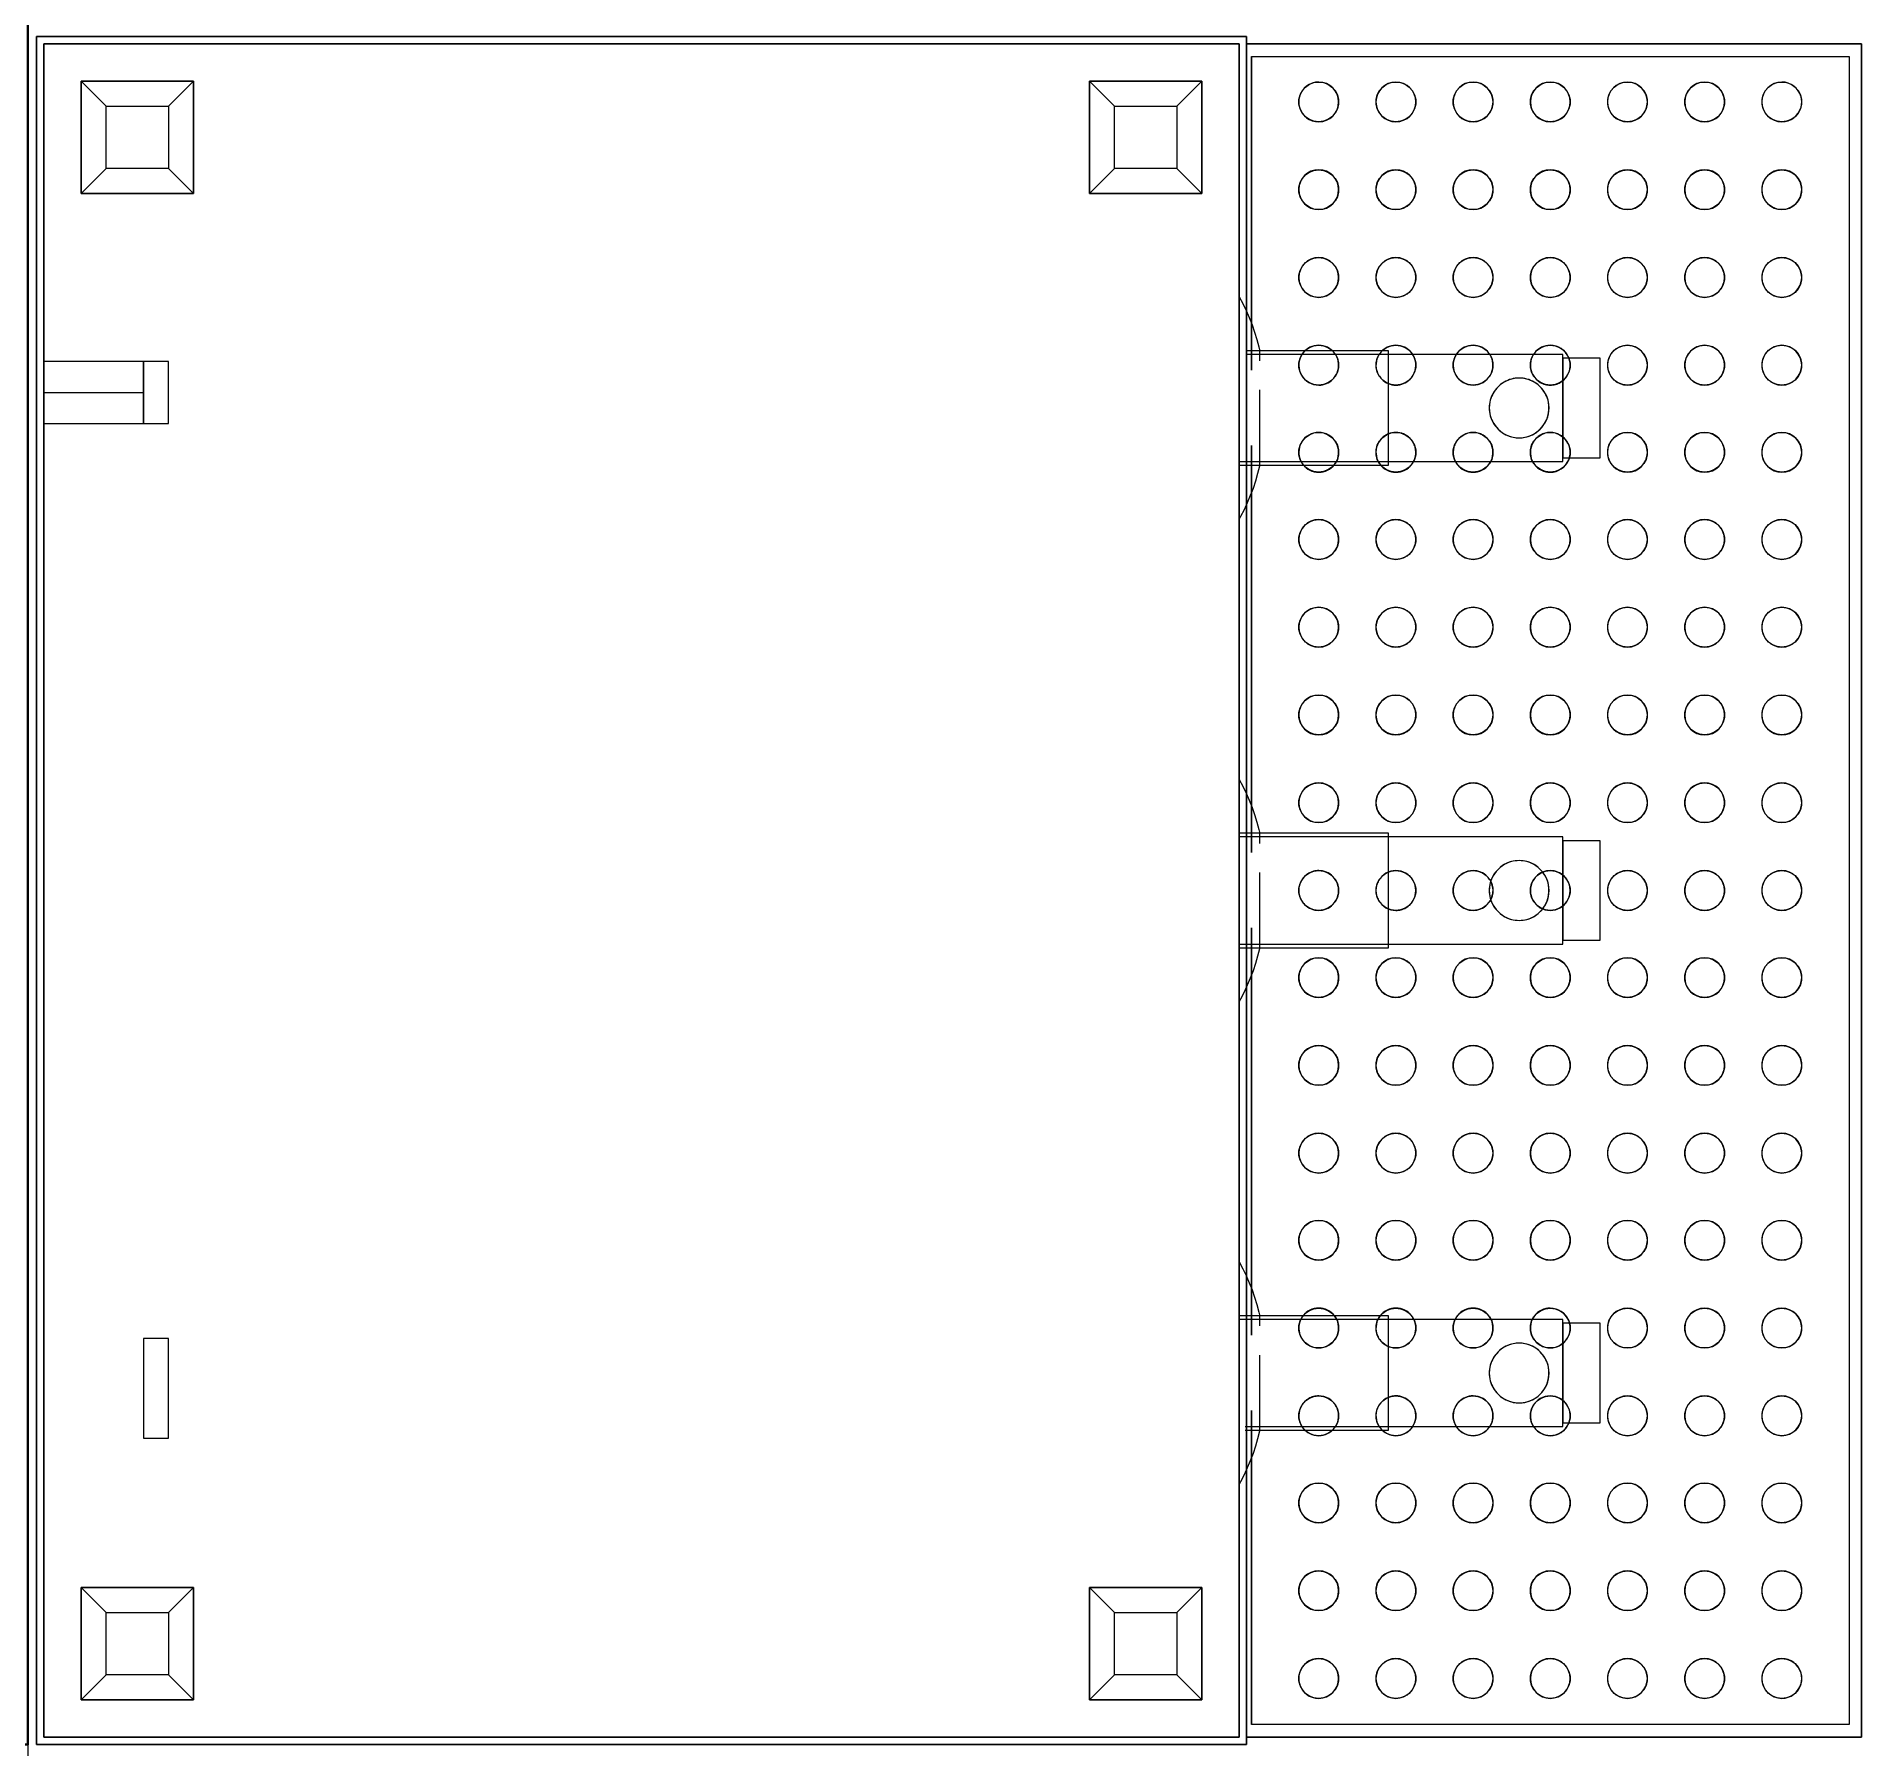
# Model space of a CAD drawing. Header units: metres. Extents: x 5 to 242, y -3 to 162.
# Drawn here: x 193.31 to 194.043, y 82.996 to 83.682 of the extents above; entities that cross this region are included whole.
import ezdxf

# ---------------------------------------------------------------- set-up
doc = ezdxf.new("R2010")
doc.units = ezdxf.units.M
doc.linetypes.add('IMPORT-Dashed _3_', pattern=[0.75, 0.5, -0.25])
doc.linetypes.add('IMPORT-HIDDEN _4_', pattern=[0.375, 0.25, -0.125])
doc.layers.add('1053_ARQ_BASE_MATADOURO_dwg', color=7, linetype='Continuous', lineweight=5, true_color=0x767676)
for name, color, linetype, lineweight in [('A-COTAS', 7, 'Continuous', 9), ('A-EQUIPAMENTOS', 7, 'Continuous', 5), ('A-ESQ-PORTAS', 7, 'Continuous', 20), ('A-ESTRUTURA', 7, 'Continuous', 30), ('A-Hachuras', 7, 'Continuous', 5), ('A-PARDE', 7, 'Continuous', 5), ('A-PAREDE', 7, 'Continuous', 30), ('A-PISO', 7, 'Continuous', 5), ('A-PROJEÇÃO', 7, 'IMPORT-Dashed _3_', 15), ('A-TEXTO1', 7, 'Continuous', 5), ('A-VISTA01', 7, 'Continuous', 20), ('A-VISTA02', 7, 'Continuous', 15), ('A-VISTA03', 7, 'Continuous', 9), ('A-VISTA04', 7, 'Continuous', 5), ('A-VISTA06', 7, 'Continuous', 5), ('A_Cotas', 7, 'Continuous', 5), ('A_Imagem', 7, 'Continuous', 5), ('A_lay', 7, 'Continuous', 5), ('A_PROJEÇÃO', 7, 'IMPORT-Dashed _3_', 5), ('IND_DIAMETRO', 7, 'Continuous', 5), ('LAYOUT', 7, 'Continuous', 15), ('LISTAGEM_TEXTO', 7, 'Continuous', 5), ('P-PIPE', 7, 'Continuous', 5), ('P-PIPE-CNTR', 7, 'Continuous', 5), ('P-SANR-FIXT', 7, 'Continuous', 5), ('P1', 7, 'Continuous', 5), ('P2', 7, 'Continuous', 5), ('PDF_Equip', 7, 'Continuous', 5), ('PDF_equip 1020', 7, 'Continuous', 5), ('PDF_equip inox', 7, 'Continuous', 5), ('PDF_Equip1020', 7, 'Continuous', 5), ('PDF_EQUIPAMENTOS', 7, 'Continuous', 5), ('PDF_equipamentos inox', 7, 'Continuous', 5), ('PDF_EquipInox', 7, 'Continuous', 5), ('PDF_isopainel', 7, 'Continuous', 5), ('PDF_Text', 7, 'Continuous', 5)]:
    doc.layers.add(name, color=color, linetype=linetype, lineweight=lineweight)
doc.styles.add('Arial', font='arial.ttf', dxfattribs={"height": 0.5})
doc.styles.add('Arial_1', font='arial.ttf', dxfattribs={"height": 0.102})
doc.styles.add('Arial_10', font='arial.ttf', dxfattribs={"height": 0.078431})
doc.styles.add('Arial_11', font='arial.ttf', dxfattribs={"height": 2.5})
doc.styles.add('Arial_12', font='arial.ttf', dxfattribs={"height": 0.113})
doc.styles.add('Arial_13', font='arial.ttf', dxfattribs={"height": 0.125436})
doc.styles.add('Arial_14', font='arial.ttf', dxfattribs={"height": 0.126202})
doc.styles.add('Arial_15', font='arial.ttf', dxfattribs={"height": 0.1308})
doc.styles.add('Arial_16', font='arial.ttf', dxfattribs={"height": 0.097772})
doc.styles.add('Arial_17', font='arial.ttf', dxfattribs={"height": 0.09606})
doc.styles.add('Arial_18', font='arial.ttf', dxfattribs={"height": 0.096604})
doc.styles.add('Arial_19', font='arial.ttf', dxfattribs={"height": 0.097148})
doc.styles.add('Arial_2', font='arial.ttf', dxfattribs={"height": 0.1275})
doc.styles.add('Arial_20', font='arial.ttf', dxfattribs={"height": 0.098556})
doc.styles.add('Arial_21', font='arial.ttf', dxfattribs={"height": 0.09156})
doc.styles.add('Arial_22', font='arial.ttf', dxfattribs={"height": 0.119028})
doc.styles.add('Arial_23', font='arial.ttf', dxfattribs={"height": 0.126118})
doc.styles.add('Arial_24', font='arial.ttf', dxfattribs={"height": 0.098915})
doc.styles.add('Arial_3', font='arial.ttf', dxfattribs={"height": 0.1})
doc.styles.add('Arial_4', font='arial.ttf', dxfattribs={"height": 0.136})
doc.styles.add('Arial_5', font='arial.ttf', dxfattribs={"height": 0.1})
doc.styles.add('Arial_6', font='arial.ttf', dxfattribs={"height": 0.952623})
doc.styles.add('Arial_7', font='arial.ttf', dxfattribs={"height": 0.85736})
doc.styles.add('Arial_8', font='arial.ttf', dxfattribs={"height": 3.169226})
doc.styles.add('Arial_9', font='arial.ttf', dxfattribs={"height": 2.582216})
doc.styles.add('Calibri', font='calibri.ttf', dxfattribs={"height": 0.1})
doc.styles.add('Calibri_1', font='calibri.ttf', dxfattribs={"height": 0.115655})
doc.styles.add('Calibri_2', font='calibri.ttf', dxfattribs={"height": 0.11646})
doc.styles.add('Calibri_3', font='calibri.ttf', dxfattribs={"height": 0.12})
pattern_1 = [(90, (-0.43, 0), (-0.6125, 4e-17), []), (180, (-0.43, 0), (-8e-17, -0.6125), [])]

# ---------------------------------------------------------------- blocks, each defined once
blk = doc.blocks.new('UT_Bebedouro Industrial - UT_Bebedouro Industrial-3662647-TÉRREO 1_20')
at = {"layer": 'P-SANR-FIXT', "color": 9, "true_color": 0xc0c0c0}
for p, q in [((0.343, 0.243), (-0.343, 0.243)), ((-0.343, 0.243), (-0.343, -0.243)), ((0.343, -0.243), (0.343, 0.243)), ((-0.34, -0.24), (-0.34, 0.24)), ((-0.34, 0.24), (0.34, 0.24)), ((0.34, 0.24), (-0.34, 0.24)), ((-0.34, 0.24), (-0.34, -0.24)), ((0.34, 0.24), (0.34, -0.24)), ((0.34, -0.24), (0.34, 0.24)), ((0.34, -0.24), (-0.34, -0.24)), ((-0.34, -0.24), (0.34, -0.24)), ((-0.17231, -0.37), (-0.17231, -0.24)), ((-0.17081, -0.3), (-0.17081, -0.24)), ((-0.023, -0.24), (-0.023, -0.3)), ((-0.0215, -0.24), (-0.0215, -0.37)), ((0.0215, -0.37), (0.0215, -0.24)), ((0.023, -0.3), (0.023, -0.24)), ((0.17081, -0.24), (0.17081, -0.3)), ((0.17231, -0.24), (0.17231, -0.37)), ((-0.343, -0.243), (0.343, -0.243)), ((-0.34, -0.49), (-0.34, -0.24299)), ((-0.335, -0.485), (-0.335, -0.245)), ((-0.335, -0.245), (-0.20884, -0.245)), ((-0.21272, -0.24819), (-0.21719, -0.24819)), ((-0.18659, -0.24819), (-0.21719, -0.24819)), ((-0.21681, -0.24245), (-0.21681, -0.3)), ((-0.21531, -0.24244), (-0.21531, -0.37)), ((-0.17861, -0.245), (-0.01503, -0.245)), ((-0.17044, -0.24819), (-0.1749, -0.24819)), ((-0.17044, -0.24819), (-0.1749, -0.24819)), ((-0.01891, -0.24819), (-0.02337, -0.24819)), ((0.00722, -0.24819), (-0.02337, -0.24819)), ((0.0152, -0.245), (0.17878, -0.245)), ((0.02337, -0.24819), (0.01891, -0.24819)), ((0.02337, -0.24819), (0.01891, -0.24819)), ((0.1749, -0.24819), (0.17044, -0.24819)), ((0.20104, -0.24819), (0.17044, -0.24819)), ((0.20902, -0.245), (0.335, -0.245)), ((0.21719, -0.24819), (0.21272, -0.24819)), ((0.21719, -0.24819), (0.21272, -0.24819)), ((0.21531, -0.37), (0.21531, -0.243)), ((0.21681, -0.3), (0.21681, -0.243)), ((0.335, -0.245), (0.335, -0.485)), ((0.34, -0.243), (0.34, -0.49)), ((-0.21681, -0.3), (-0.21008, -0.3)), ((-0.21681, -0.3), (-0.17081, -0.3)), ((-0.17755, -0.3), (-0.17081, -0.3)), ((-0.023, -0.3), (-0.01626, -0.3)), ((-0.023, -0.3), (0.023, -0.3)), ((0.01626, -0.3), (0.023, -0.3)), ((0.17081, -0.3), (0.17755, -0.3)), ((0.17081, -0.3), (0.21681, -0.3)), ((0.21008, -0.3), (0.21681, -0.3)), ((-0.21531, -0.37), (-0.20902, -0.37)), ((-0.21531, -0.37), (-0.17231, -0.37)), ((-0.21381, -0.37), (-0.21381, -0.385)), ((-0.20795, -0.37), (-0.21381, -0.37)), ((-0.20795, -0.37), (-0.21381, -0.37)), ((-0.17381, -0.37), (-0.17967, -0.37)), ((-0.17381, -0.37), (-0.17967, -0.37)), ((-0.17861, -0.37), (-0.17231, -0.37)), ((-0.17381, -0.385), (-0.17381, -0.37)), ((-0.0215, -0.37), (-0.0152, -0.37)), ((-0.0215, -0.37), (0.0215, -0.37)), ((-0.02, -0.37), (-0.02, -0.385)), ((-0.01414, -0.37), (-0.02, -0.37)), ((-0.01414, -0.37), (-0.02, -0.37)), ((0.02, -0.37), (0.01414, -0.37)), ((0.02, -0.37), (0.01414, -0.37)), ((0.0152, -0.37), (0.0215, -0.37)), ((0.02, -0.385), (0.02, -0.37)), ((0.17231, -0.37), (0.17861, -0.37)), ((0.17231, -0.37), (0.21531, -0.37)), ((0.17381, -0.37), (0.17381, -0.385)), ((0.17967, -0.37), (0.17381, -0.37)), ((0.17967, -0.37), (0.17381, -0.37)), ((0.21381, -0.37), (0.20795, -0.37)), ((0.21381, -0.37), (0.20795, -0.37)), ((0.20902, -0.37), (0.21531, -0.37)), ((0.21381, -0.385), (0.21381, -0.37)), ((-0.21381, -0.385), (-0.17381, -0.385)), ((-0.21381, -0.385), (-0.17381, -0.385)), ((-0.02, -0.385), (0.02, -0.385)), ((-0.02, -0.385), (0.02, -0.385)), ((0.17381, -0.385), (0.21381, -0.385)), ((0.17381, -0.385), (0.21381, -0.385)), ((0.34, -0.49), (-0.34, -0.49)), ((0.335, -0.485), (-0.335, -0.485))]:
    blk.add_line(p, q, dxfattribs=at)
at = {"layer": 'P-SANR-FIXT', "color": 254, "true_color": 0xd3d3d3}
for p, q in [((-0.343, -0.243), (-0.343, 0.243)), ((-0.33614, 0.243), (0.343, 0.243)), ((0.343, 0.243), (0.343, -0.243)), ((-0.28, 0.225), (-0.325, 0.225)), ((-0.325, 0.225), (-0.325, 0.18)), ((-0.28, 0.18), (-0.28, 0.225)), ((0.28, 0.225), (0.28, 0.18)), ((0.325, 0.225), (0.28, 0.225)), ((0.325, 0.18), (0.325, 0.225)), ((-0.22, 0.2), (-0.22, 0.19)), ((-0.18, 0.2), (-0.22, 0.2)), ((-0.18, 0.2), (-0.22, 0.2)), ((-0.18, 0.19), (-0.18, 0.2)), ((0.1875, 0.2), (0.1875, 0.19)), ((0.2125, 0.2), (0.1875, 0.2)), ((0.2125, 0.2), (0.1875, 0.2)), ((0.2125, 0.19), (0.2125, 0.2)), ((-0.22, 0.19), (-0.18, 0.19)), ((-0.22, 0.19), (-0.18, 0.19)), ((0.1875, 0.19), (0.2125, 0.19)), ((0.1875, 0.19), (0.2125, 0.19)), ((-0.325, 0.18), (-0.28, 0.18)), ((0.28, 0.18), (0.325, 0.18)), ((-0.28, -0.18), (-0.325, -0.18)), ((-0.325, -0.18), (-0.325, -0.225)), ((-0.28, -0.225), (-0.28, -0.18)), ((0.325, -0.18), (0.28, -0.18)), ((0.28, -0.18), (0.28, -0.225)), ((0.325, -0.225), (0.325, -0.18)), ((-0.325, -0.225), (-0.28, -0.225)), ((0.28, -0.225), (0.325, -0.225)), ((-0.14919, -0.24), (-0.15192, -0.24147)), ((-0.34, -0.24299), (-0.34, -0.49)), ((0.343, -0.243), (-0.33614, -0.243)), ((-0.335, -0.485), (-0.335, -0.245)), ((-0.20884, -0.245), (-0.335, -0.245)), ((-0.01503, -0.245), (-0.17861, -0.245)), ((0.17878, -0.245), (0.0152, -0.245)), ((0.335, -0.245), (0.20902, -0.245)), ((0.335, -0.245), (0.335, -0.485)), ((0.34, -0.49), (0.34, -0.243)), ((-0.20644, -0.26542), (-0.205, -0.2667)), ((-0.00284, -0.26452), (-0.00096, -0.26406)), ((0.00777, -0.27009), (0.008, -0.272)), ((0.20644, -0.26542), (0.20815, -0.26452)), ((-0.17857, -0.27948), (-0.18028, -0.27858)), ((-0.00096, -0.27994), (-0.00284, -0.27948)), ((0.20815, -0.27948), (0.20644, -0.27858)), ((-0.18231, -0.3), (-0.17755, -0.3)), ((-0.18028, -0.29642), (-0.17857, -0.29552)), ((-0.00284, -0.29552), (-0.00096, -0.29506)), ((0.0115, -0.3), (0.01626, -0.3)), ((0.20531, -0.3), (0.21008, -0.3)), ((-0.17857, -0.31048), (-0.18028, -0.30958)), ((0.00284, -0.31048), (0.00096, -0.31094)), ((0.18053, -0.30958), (0.17882, -0.31048)), ((-0.20815, -0.32652), (-0.20644, -0.32742)), ((0.00096, -0.32606), (0.00284, -0.32652)), ((0.17882, -0.32652), (0.18053, -0.32742)), ((-0.20644, -0.34058), (-0.20815, -0.34148)), ((0.00284, -0.34148), (0.00096, -0.34194)), ((0.18053, -0.34058), (0.17882, -0.34148)), ((-0.20815, -0.35752), (-0.20644, -0.35842)), ((0.20298, -0.365), (0.20322, -0.36309)), ((0.20322, -0.36691), (0.20298, -0.365)), ((-0.20902, -0.37), (-0.17861, -0.37)), ((-0.17967, -0.37), (-0.20795, -0.37)), ((-0.17967, -0.37), (-0.20795, -0.37)), ((-0.18173, -0.3703), (-0.18282, -0.36872)), ((-0.0152, -0.37), (0.0152, -0.37)), ((0.01414, -0.37), (-0.01414, -0.37)), ((0.01414, -0.37), (-0.01414, -0.37)), ((0.17861, -0.37), (0.20902, -0.37)), ((0.20795, -0.37), (0.17967, -0.37)), ((0.20795, -0.37), (0.17967, -0.37)), ((-0.33614, -0.49), (0.34, -0.49)), ((0.335, -0.485), (-0.335, -0.485))]:
    blk.add_line(p, q, dxfattribs=at)
at = {"layer": 'P-SANR-FIXT', "color": 254, "true_color": 0xe0e0e0}
for p, q in [((-0.343, 0.243), (-0.33614, 0.243)), ((0.34, 0.24), (-0.34, 0.24)), ((-0.34, 0.24), (-0.34, -0.24)), ((-0.34, -0.24), (-0.34, 0.24)), ((-0.34, 0.24), (0.34, 0.24)), ((0.34, -0.24), (0.34, 0.24)), ((0.34, 0.24), (0.34, -0.24)), ((-0.28, 0.225), (-0.325, 0.225)), ((-0.325, 0.225), (-0.325, 0.18)), ((-0.325, 0.18), (-0.325, 0.225)), ((-0.325, 0.225), (-0.28, 0.225)), ((-0.28, 0.18), (-0.28, 0.225)), ((-0.28, 0.225), (-0.28, 0.18)), ((0.325, 0.225), (0.28, 0.225)), ((0.28, 0.225), (0.28, 0.18)), ((0.28, 0.225), (0.325, 0.225)), ((0.28, 0.18), (0.28, 0.225)), ((0.325, 0.18), (0.325, 0.225)), ((0.325, 0.225), (0.325, 0.18)), ((-0.325, 0.18), (-0.28, 0.18)), ((-0.28, 0.18), (-0.325, 0.18)), ((0.28, 0.18), (0.325, 0.18)), ((0.325, 0.18), (0.28, 0.18)), ((-0.325, -0.18), (-0.325, -0.225)), ((-0.28, -0.18), (-0.325, -0.18)), ((-0.325, -0.225), (-0.325, -0.18)), ((-0.325, -0.18), (-0.28, -0.18)), ((-0.28, -0.225), (-0.28, -0.18)), ((-0.28, -0.18), (-0.28, -0.225)), ((0.325, -0.18), (0.28, -0.18)), ((0.28, -0.18), (0.28, -0.225)), ((0.28, -0.225), (0.28, -0.18)), ((0.28, -0.18), (0.325, -0.18)), ((0.325, -0.225), (0.325, -0.18)), ((0.325, -0.18), (0.325, -0.225)), ((-0.325, -0.225), (-0.28, -0.225)), ((-0.28, -0.225), (-0.325, -0.225)), ((0.28, -0.225), (0.325, -0.225)), ((0.325, -0.225), (0.28, -0.225)), ((-0.34, -0.24), (-0.20902, -0.24)), ((-0.34, -0.24), (0.34, -0.24)), ((-0.23844, -0.24), (-0.21613, -0.24)), ((-0.23844, -0.24), (-0.23246, -0.24)), ((-0.23246, -0.24), (-0.21613, -0.24)), ((-0.18659, -0.24), (-0.21719, -0.24)), ((-0.21272, -0.24), (-0.21719, -0.24)), ((-0.21373, -0.24), (-0.21681, -0.24)), ((-0.21008, -0.24), (-0.21681, -0.24)), ((-0.21613, -0.24), (-0.14919, -0.24)), ((-0.17231, -0.24), (-0.21531, -0.24)), ((-0.20902, -0.24), (-0.21531, -0.24)), ((-0.17081, -0.24), (-0.21373, -0.24)), ((-0.17861, -0.24), (-0.0152, -0.24)), ((-0.17231, -0.24), (-0.17861, -0.24)), ((-0.17389, -0.24), (-0.17755, -0.24)), ((-0.17044, -0.24), (-0.1749, -0.24)), ((-0.17044, -0.24), (-0.1749, -0.24)), ((-0.1716, -0.24), (-0.17389, -0.24)), ((-0.17081, -0.24), (-0.1716, -0.24)), ((-0.1715, -0.24), (-0.14919, -0.24)), ((-0.15192, -0.24147), (-0.1547, -0.24284)), ((-0.04463, -0.24), (-0.02231, -0.24)), ((-0.04463, -0.24), (0.03865, -0.24)), ((0.00722, -0.24), (-0.02337, -0.24)), ((-0.01891, -0.24), (-0.02337, -0.24)), ((-0.02222, -0.24), (-0.023, -0.24)), ((-0.01626, -0.24), (-0.023, -0.24)), ((0.023, -0.24), (-0.02222, -0.24)), ((0.01862, -0.24), (-0.0215, -0.24)), ((-0.0152, -0.24), (-0.0215, -0.24)), ((0.0152, -0.24), (0.17861, -0.24)), ((0.01862, -0.24), (0.0152, -0.24)), ((0.023, -0.24), (0.01626, -0.24)), ((0.0215, -0.24), (0.01862, -0.24)), ((0.0215, -0.24), (0.01862, -0.24)), ((0.02337, -0.24), (0.01891, -0.24)), ((0.02337, -0.24), (0.01891, -0.24)), ((0.02231, -0.24), (0.04463, -0.24)), ((0.03865, -0.24), (0.04463, -0.24)), ((0.14919, -0.24), (0.1715, -0.24)), ((0.14919, -0.24), (0.19381, -0.24)), ((0.20104, -0.24), (0.17044, -0.24)), ((0.1749, -0.24), (0.17044, -0.24)), ((0.19977, -0.24), (0.17081, -0.24)), ((0.17755, -0.24), (0.17081, -0.24)), ((0.21531, -0.24), (0.17231, -0.24)), ((0.17861, -0.24), (0.17231, -0.24)), ((0.19381, -0.24), (0.23844, -0.24)), ((0.21681, -0.24), (0.19977, -0.24)), ((0.20902, -0.24), (0.34, -0.24)), ((0.21531, -0.24), (0.20902, -0.24)), ((0.21681, -0.24), (0.21008, -0.24)), ((0.21719, -0.24), (0.21272, -0.24)), ((0.21719, -0.24), (0.21272, -0.24)), ((0.21613, -0.24), (0.23844, -0.24)), ((-0.33614, -0.243), (-0.343, -0.243)), ((-0.23188, -0.24331), (-0.23469, -0.24199)), ((-0.20815, -0.26452), (-0.20644, -0.26542)), ((-0.18282, -0.26828), (-0.18173, -0.2667)), ((0.00096, -0.26406), (0.00284, -0.26452)), ((0.17882, -0.26452), (0.18053, -0.26542)), ((0.205, -0.2667), (0.20644, -0.26542)), ((-0.20322, -0.27391), (-0.2039, -0.27572)), ((-0.20298, -0.272), (-0.20322, -0.27391)), ((0.20644, -0.27858), (0.205, -0.2773)), ((-0.20644, -0.27858), (-0.20815, -0.27948)), ((-0.00284, -0.27948), (-0.00454, -0.27858)), ((0.18053, -0.27858), (0.17882, -0.27948)), ((-0.21008, -0.3), (-0.18231, -0.3)), ((-0.20815, -0.29552), (-0.20644, -0.29642)), ((-0.18173, -0.2977), (-0.18028, -0.29642)), ((-0.01626, -0.3), (-0.00595, -0.3)), ((-0.00595, -0.3), (0.0115, -0.3)), ((-0.00454, -0.29642), (-0.00284, -0.29552)), ((0.00708, -0.29928), (0.00777, -0.30109)), ((0.17755, -0.3), (0.20531, -0.3)), ((-0.20322, -0.30109), (-0.20298, -0.303)), ((0.00777, -0.30109), (0.008, -0.303)), ((-0.18028, -0.30958), (-0.18173, -0.3083)), ((0.00454, -0.30958), (0.00284, -0.31048)), ((0.18197, -0.3083), (0.18053, -0.30958)), ((0.20815, -0.31048), (0.20644, -0.30958)), ((-0.20644, -0.32742), (-0.205, -0.3287)), ((0.00284, -0.32652), (0.00454, -0.32742)), ((0.20644, -0.32742), (0.20815, -0.32652)), ((-0.18374, -0.334), (-0.18351, -0.33209)), ((-0.18351, -0.33591), (-0.18374, -0.334)), ((-0.205, -0.3393), (-0.20644, -0.34058)), ((-0.17857, -0.34148), (-0.18028, -0.34058)), ((-0.00096, -0.34194), (-0.00284, -0.34148)), ((0.00096, -0.34194), (-0.00096, -0.34194)), ((0.20815, -0.34148), (0.20644, -0.34058)), ((-0.20644, -0.35842), (-0.205, -0.3597)), ((-0.18028, -0.35842), (-0.17857, -0.35752)), ((0.00454, -0.35842), (0.00599, -0.3597)), ((-0.00708, -0.36128), (-0.00599, -0.3597)), ((0.18197, -0.3597), (0.18307, -0.36128)), ((-0.00599, -0.3703), (-0.00708, -0.36872)), ((0.18307, -0.36872), (0.18197, -0.3703)), ((-0.34, -0.49), (-0.33614, -0.49))]:
    blk.add_line(p, q, dxfattribs=at)
at = {"layer": 'P-SANR-FIXT', "color": 254, "true_color": 0xe9e9e9}
for p, q in [((-0.315, 0.215), (-0.325, 0.225)), ((-0.28, 0.225), (-0.29, 0.215)), ((0.29, 0.215), (0.28, 0.225)), ((0.325, 0.225), (0.315, 0.215)), ((-0.315, 0.215), (-0.29, 0.215)), ((-0.315, 0.19), (-0.315, 0.215)), ((-0.29, 0.215), (-0.29, 0.19)), ((0.29, 0.215), (0.315, 0.215)), ((0.29, 0.19), (0.29, 0.215)), ((0.315, 0.215), (0.315, 0.19)), ((-0.315, 0.19), (-0.325, 0.18)), ((-0.29, 0.19), (-0.315, 0.19)), ((-0.29, 0.19), (-0.28, 0.18)), ((0.28, 0.18), (0.29, 0.19)), ((0.315, 0.19), (0.29, 0.19)), ((0.325, 0.18), (0.315, 0.19)), ((-0.325, -0.18), (-0.315, -0.19)), ((-0.28, -0.18), (-0.29, -0.19)), ((0.29, -0.19), (0.28, -0.18)), ((0.315, -0.19), (0.325, -0.18)), ((-0.315, -0.215), (-0.315, -0.19)), ((-0.315, -0.19), (-0.29, -0.19)), ((-0.29, -0.19), (-0.29, -0.215)), ((0.29, -0.19), (0.315, -0.19)), ((0.29, -0.215), (0.29, -0.19)), ((0.315, -0.19), (0.315, -0.215)), ((-0.325, -0.225), (-0.315, -0.215)), ((-0.29, -0.215), (-0.315, -0.215)), ((-0.29, -0.215), (-0.28, -0.225)), ((0.28, -0.225), (0.29, -0.215)), ((0.315, -0.215), (0.29, -0.215)), ((0.315, -0.215), (0.325, -0.225)), ((-0.33614, -0.24), (-0.20902, -0.24)), ((-0.20902, -0.24), (-0.33614, -0.24)), ((-0.19381, -0.24), (-0.21008, -0.24)), ((-0.19938, -0.24), (-0.20902, -0.24)), ((-0.19381, -0.24), (-0.19938, -0.24)), ((-0.18825, -0.24), (-0.19381, -0.24)), ((-0.18231, -0.24), (-0.19381, -0.24)), ((-0.17861, -0.24), (-0.18825, -0.24)), ((-0.17755, -0.24), (-0.18231, -0.24)), ((-0.17861, -0.24), (-0.0152, -0.24)), ((-0.0152, -0.24), (-0.17861, -0.24)), ((-0.00595, -0.24), (-0.01626, -0.24)), ((-0.01075, -0.24), (-0.0152, -0.24)), ((0.0152, -0.24), (-0.01075, -0.24)), ((0.01626, -0.24), (-0.00595, -0.24)), ((0.0152, -0.24), (0.17861, -0.24)), ((0.17861, -0.24), (0.0152, -0.24)), ((0.18231, -0.24), (0.17755, -0.24)), ((0.18306, -0.24), (0.17861, -0.24)), ((0.18786, -0.24), (0.18231, -0.24)), ((0.18825, -0.24), (0.18306, -0.24)), ((0.19381, -0.24), (0.18786, -0.24)), ((0.19938, -0.24), (0.18825, -0.24)), ((0.19977, -0.24), (0.19381, -0.24)), ((0.20902, -0.24), (0.19938, -0.24)), ((0.20531, -0.24), (0.19977, -0.24)), ((0.21008, -0.24), (0.20531, -0.24)), ((0.20902, -0.24), (0.34, -0.24)), ((0.34, -0.24), (0.20902, -0.24)), ((-0.00096, -0.26406), (0.00096, -0.26406)), ((-0.00096, -0.35706), (0.00096, -0.35706))]:
    blk.add_line(p, q, dxfattribs=at)
at = {"layer": 'P-SANR-FIXT', "color": 7, "true_color": 0xefefef}
for p, q in [((-0.34, -0.24), (-0.33614, -0.24)), ((-0.33614, -0.24), (-0.34, -0.24))]:
    blk.add_line(p, q, dxfattribs=at)
at = {"layer": 'P-SANR-FIXT', "color": 254, "true_color": 0xd3d3d3, "flags": 128}
for points in [[(-0.23469, -0.24199), (-0.23744, -0.24056), (-0.23844, -0.24)], [(-0.03807, -0.24331), (-0.04087, -0.24199), (-0.04362, -0.24056), (-0.04463, -0.24)], [(0.04463, -0.24), (0.0419, -0.24147), (0.03911, -0.24284)], [(0.15574, -0.24331), (0.15294, -0.24199), (0.15019, -0.24056), (0.14919, -0.24)], [(0.23844, -0.24), (0.23571, -0.24147), (0.23292, -0.24284)], [(-0.18374, -0.272), (-0.18351, -0.27009), (-0.18282, -0.26828)], [(-0.18173, -0.2667), (-0.18028, -0.26542), (-0.17857, -0.26452)], [(-0.008, -0.272), (-0.00777, -0.27009), (-0.00708, -0.26828), (-0.00599, -0.2667)], [(0.00284, -0.26452), (0.00454, -0.26542), (0.00599, -0.2667)], [(0.18053, -0.26542), (0.18197, -0.2667), (0.18307, -0.26828)], [(0.20298, -0.272), (0.20322, -0.27009), (0.2039, -0.26828), (0.205, -0.2667)], [(-0.2039, -0.27572), (-0.205, -0.2773), (-0.20644, -0.27858)], [(-0.18282, -0.27572), (-0.18351, -0.27391), (-0.18374, -0.272)], [(-0.00454, -0.27858), (-0.00599, -0.2773), (-0.00708, -0.27572), (-0.00777, -0.27391), (-0.008, -0.272)], [(0.00599, -0.2773), (0.00454, -0.27858), (0.00284, -0.27948)], [(0.18307, -0.27572), (0.18197, -0.2773), (0.18053, -0.27858)], [(0.205, -0.2773), (0.2039, -0.27572), (0.20322, -0.27391), (0.20298, -0.272)], [(-0.20644, -0.29642), (-0.205, -0.2977), (-0.2039, -0.29928), (-0.20322, -0.30109)], [(-0.18374, -0.303), (-0.18351, -0.30109), (-0.18282, -0.29928), (-0.18173, -0.2977)], [(-0.00708, -0.29928), (-0.00599, -0.2977), (-0.00454, -0.29642)], [(0.00284, -0.29552), (0.00454, -0.29642), (0.00599, -0.2977), (0.00708, -0.29928)], [(0.18197, -0.2977), (0.18307, -0.29928), (0.18375, -0.30109), (0.18398, -0.303)], [(0.20298, -0.303), (0.20322, -0.30109), (0.2039, -0.29928), (0.205, -0.2977)], [(-0.20298, -0.303), (-0.20322, -0.30491), (-0.2039, -0.30672), (-0.205, -0.3083)], [(-0.18173, -0.3083), (-0.18282, -0.30672), (-0.18351, -0.30491), (-0.18374, -0.303)], [(-0.00284, -0.31048), (-0.00454, -0.30958), (-0.00599, -0.3083), (-0.00708, -0.30672)], [(0.00708, -0.30672), (0.00599, -0.3083), (0.00454, -0.30958)], [(0.18398, -0.303), (0.18375, -0.30491), (0.18307, -0.30672), (0.18197, -0.3083)], [(0.20644, -0.30958), (0.205, -0.3083), (0.2039, -0.30672), (0.20322, -0.30491), (0.20298, -0.303)], [(-0.205, -0.3287), (-0.2039, -0.33028), (-0.20322, -0.33209), (-0.20298, -0.334)], [(-0.18351, -0.33209), (-0.18282, -0.33028), (-0.18173, -0.3287)], [(-0.00599, -0.3287), (-0.00454, -0.32742), (-0.00284, -0.32652)], [(0.00454, -0.32742), (0.00599, -0.3287), (0.00708, -0.33028), (0.00777, -0.33209), (0.008, -0.334)], [(0.2039, -0.33028), (0.205, -0.3287), (0.20644, -0.32742)], [(-0.20298, -0.334), (-0.20322, -0.33591), (-0.2039, -0.33772), (-0.205, -0.3393)], [(-0.18028, -0.34058), (-0.18173, -0.3393), (-0.18282, -0.33772), (-0.18351, -0.33591)], [(0.008, -0.334), (0.00777, -0.33591), (0.00708, -0.33772), (0.00599, -0.3393)], [(0.18307, -0.33028), (0.18375, -0.33209), (0.18398, -0.334)], [(0.18398, -0.334), (0.18375, -0.33591), (0.18307, -0.33772)], [(-0.00284, -0.34148), (-0.00454, -0.34058), (-0.00599, -0.3393)], [(0.20644, -0.34058), (0.205, -0.3393), (0.2039, -0.33772)], [(-0.18282, -0.36128), (-0.18173, -0.3597), (-0.18028, -0.35842)], [(-0.00599, -0.3597), (-0.00454, -0.35842), (-0.00284, -0.35752), (-0.00096, -0.35706)], [(0.00096, -0.35706), (0.00284, -0.35752), (0.00454, -0.35842)], [(0.17882, -0.35752), (0.18053, -0.35842), (0.18197, -0.3597)], [(0.205, -0.3597), (0.20644, -0.35842), (0.20815, -0.35752)], [(-0.205, -0.3597), (-0.2039, -0.36128), (-0.20322, -0.36309), (-0.20298, -0.365)], [(-0.20298, -0.365), (-0.20322, -0.36691), (-0.2039, -0.36872), (-0.205, -0.3703)], [(-0.008, -0.365), (-0.00777, -0.36309), (-0.00708, -0.36128)], [(-0.00708, -0.36872), (-0.00777, -0.36691), (-0.008, -0.365)], [(0.00599, -0.3597), (0.00708, -0.36128), (0.00777, -0.36309), (0.008, -0.365)], [(0.008, -0.365), (0.00777, -0.36691), (0.00708, -0.36872), (0.00599, -0.3703)], [(0.18307, -0.36128), (0.18375, -0.36309), (0.18398, -0.365)], [(0.18398, -0.365), (0.18375, -0.36691), (0.18307, -0.36872)]]:
    blk.add_lwpolyline(points, dxfattribs=at)
at = {"layer": 'P-SANR-FIXT', "color": 9, "true_color": 0xc0c0c0, "flags": 128}
for points in [[(-0.21719, -0.24819), (-0.2202, -0.24745), (-0.22318, -0.24659), (-0.22612, -0.24562), (-0.22902, -0.24452), (-0.23188, -0.24331)], [(-0.1547, -0.24284), (-0.15754, -0.24409), (-0.16042, -0.24523), (-0.16335, -0.24625), (-0.16632, -0.24715), (-0.16932, -0.24793), (-0.17044, -0.24819)], [(-0.02337, -0.24819), (-0.02639, -0.24745), (-0.02937, -0.24659), (-0.03231, -0.24562), (-0.03521, -0.24452), (-0.03807, -0.24331)], [(0.03911, -0.24284), (0.03627, -0.24409), (0.03339, -0.24523), (0.03046, -0.24625), (0.02749, -0.24715), (0.02449, -0.24793), (0.02337, -0.24819)], [(0.17044, -0.24819), (0.16743, -0.24745), (0.16445, -0.24659), (0.1615, -0.24562), (0.1586, -0.24452), (0.15574, -0.24331)], [(0.23292, -0.24284), (0.23009, -0.24409), (0.2272, -0.24523), (0.22427, -0.24625), (0.2213, -0.24715), (0.2183, -0.24793), (0.21719, -0.24819)], [(-0.32448, -0.272), (-0.32424, -0.27009), (-0.32356, -0.26828), (-0.32246, -0.2667), (-0.32102, -0.26542), (-0.31931, -0.26452), (-0.31744, -0.26406), (-0.31551, -0.26406), (-0.31364, -0.26452), (-0.31193, -0.26542), (-0.31049, -0.2667), (-0.30939, -0.26828), (-0.30871, -0.27009), (-0.30848, -0.272)], [(-0.28923, -0.272), (-0.289, -0.27009), (-0.28831, -0.26828), (-0.28722, -0.2667), (-0.28577, -0.26542), (-0.28407, -0.26452), (-0.28219, -0.26406), (-0.28027, -0.26406), (-0.27839, -0.26452), (-0.27669, -0.26542), (-0.27524, -0.2667), (-0.27415, -0.26828), (-0.27346, -0.27009), (-0.27323, -0.272)], [(-0.25398, -0.272), (-0.25375, -0.27009), (-0.25307, -0.26828), (-0.25197, -0.2667), (-0.25053, -0.26542), (-0.24882, -0.26452), (-0.24695, -0.26406), (-0.24502, -0.26406), (-0.24315, -0.26452), (-0.24144, -0.26542), (-0.24, -0.2667), (-0.2389, -0.26828), (-0.23822, -0.27009), (-0.23798, -0.272)], [(-0.21898, -0.272), (-0.21875, -0.27009), (-0.21807, -0.26828), (-0.21697, -0.2667), (-0.21553, -0.26542), (-0.21382, -0.26452), (-0.21195, -0.26406), (-0.21002, -0.26406), (-0.20815, -0.26452)], [(-0.17857, -0.26452), (-0.1767, -0.26406), (-0.17477, -0.26406), (-0.1729, -0.26452), (-0.17119, -0.26542), (-0.16975, -0.2667), (-0.16865, -0.26828), (-0.16797, -0.27009), (-0.16774, -0.272)], [(-0.14849, -0.272), (-0.14826, -0.27009), (-0.14758, -0.26828), (-0.14648, -0.2667), (-0.14504, -0.26542), (-0.14333, -0.26452), (-0.14146, -0.26406), (-0.13953, -0.26406), (-0.13766, -0.26452), (-0.13595, -0.26542), (-0.1345, -0.2667), (-0.13341, -0.26828), (-0.13272, -0.27009), (-0.13249, -0.272)], [(-0.11349, -0.272), (-0.11326, -0.27009), (-0.11258, -0.26828), (-0.11148, -0.2667), (-0.11004, -0.26542), (-0.10833, -0.26452), (-0.10646, -0.26406), (-0.10453, -0.26406), (-0.10266, -0.26452), (-0.10095, -0.26542), (-0.0995, -0.2667), (-0.09841, -0.26828), (-0.09772, -0.27009), (-0.09749, -0.272)], [(-0.07825, -0.272), (-0.07801, -0.27009), (-0.07733, -0.26828), (-0.07623, -0.2667), (-0.07479, -0.26542), (-0.07308, -0.26452), (-0.07121, -0.26406), (-0.06928, -0.26406), (-0.06741, -0.26452), (-0.0657, -0.26542), (-0.06426, -0.2667), (-0.06316, -0.26828), (-0.06248, -0.27009), (-0.06225, -0.272)], [(-0.043, -0.272), (-0.04277, -0.27009), (-0.04208, -0.26828), (-0.04099, -0.2667), (-0.03954, -0.26542), (-0.03784, -0.26452), (-0.03596, -0.26406), (-0.03404, -0.26406), (-0.03216, -0.26452), (-0.03046, -0.26542), (-0.02901, -0.2667), (-0.02792, -0.26828), (-0.02723, -0.27009), (-0.027, -0.272)], [(0.02725, -0.272), (0.02748, -0.27009), (0.02816, -0.26828), (0.02926, -0.2667), (0.0307, -0.26542), (0.03241, -0.26452), (0.03428, -0.26406), (0.03621, -0.26406), (0.03808, -0.26452), (0.03979, -0.26542), (0.04123, -0.2667), (0.04233, -0.26828), (0.04301, -0.27009), (0.04325, -0.272)], [(0.06249, -0.272), (0.06272, -0.27009), (0.06341, -0.26828), (0.0645, -0.2667), (0.06595, -0.26542), (0.06766, -0.26452), (0.06953, -0.26406), (0.07146, -0.26406), (0.07333, -0.26452), (0.07504, -0.26542), (0.07648, -0.2667), (0.07758, -0.26828), (0.07826, -0.27009), (0.07849, -0.272)], [(0.09774, -0.272), (0.09797, -0.27009), (0.09865, -0.26828), (0.09975, -0.2667), (0.10119, -0.26542), (0.1029, -0.26452), (0.10477, -0.26406), (0.1067, -0.26406), (0.10857, -0.26452), (0.11028, -0.26542), (0.11173, -0.2667), (0.11282, -0.26828), (0.11351, -0.27009), (0.11374, -0.272)], [(0.13298, -0.272), (0.13322, -0.27009), (0.1339, -0.26828), (0.135, -0.2667), (0.13644, -0.26542), (0.13815, -0.26452), (0.14002, -0.26406), (0.14195, -0.26406), (0.14382, -0.26452), (0.14553, -0.26542), (0.14697, -0.2667), (0.14807, -0.26828), (0.14875, -0.27009), (0.14898, -0.272)], [(0.16798, -0.272), (0.16822, -0.27009), (0.1689, -0.26828), (0.17, -0.2667), (0.17144, -0.26542), (0.17315, -0.26452), (0.17502, -0.26406), (0.17695, -0.26406), (0.17882, -0.26452)], [(0.20815, -0.26452), (0.21002, -0.26406), (0.21195, -0.26406), (0.21382, -0.26452), (0.21553, -0.26542), (0.21697, -0.2667), (0.21807, -0.26828), (0.21875, -0.27009), (0.21898, -0.272)], [(0.23823, -0.272), (0.23846, -0.27009), (0.23915, -0.26828), (0.24024, -0.2667), (0.24169, -0.26542), (0.24339, -0.26452), (0.24527, -0.26406), (0.24719, -0.26406), (0.24907, -0.26452), (0.25077, -0.26542), (0.25222, -0.2667), (0.25331, -0.26828), (0.254, -0.27009), (0.25423, -0.272)], [(0.27348, -0.272), (0.27371, -0.27009), (0.27439, -0.26828), (0.27549, -0.2667), (0.27693, -0.26542), (0.27864, -0.26452), (0.28051, -0.26406), (0.28244, -0.26406), (0.28431, -0.26452), (0.28602, -0.26542), (0.28746, -0.2667), (0.28856, -0.26828), (0.28924, -0.27009), (0.28948, -0.272)], [(0.30872, -0.272), (0.30895, -0.27009), (0.30964, -0.26828), (0.31073, -0.2667), (0.31218, -0.26542), (0.31388, -0.26452), (0.31576, -0.26406), (0.31769, -0.26406), (0.31956, -0.26452), (0.32127, -0.26542), (0.32271, -0.2667), (0.32381, -0.26828), (0.32449, -0.27009), (0.32472, -0.272)], [(-0.30848, -0.272), (-0.30871, -0.27391), (-0.30939, -0.27572), (-0.31049, -0.2773), (-0.31193, -0.27858), (-0.31364, -0.27948), (-0.31551, -0.27994), (-0.31744, -0.27994), (-0.31931, -0.27948), (-0.32102, -0.27858), (-0.32246, -0.2773), (-0.32356, -0.27572), (-0.32424, -0.27391), (-0.32448, -0.272)], [(-0.27323, -0.272), (-0.27346, -0.27391), (-0.27415, -0.27572), (-0.27524, -0.2773), (-0.27669, -0.27858), (-0.27839, -0.27948), (-0.28027, -0.27994), (-0.28219, -0.27994), (-0.28407, -0.27948), (-0.28577, -0.27858), (-0.28722, -0.2773), (-0.28831, -0.27572), (-0.289, -0.27391), (-0.28923, -0.272)], [(-0.23798, -0.272), (-0.23822, -0.27391), (-0.2389, -0.27572), (-0.24, -0.2773), (-0.24144, -0.27858), (-0.24315, -0.27948), (-0.24502, -0.27994), (-0.24695, -0.27994), (-0.24882, -0.27948), (-0.25053, -0.27858), (-0.25197, -0.2773), (-0.25307, -0.27572), (-0.25375, -0.27391), (-0.25398, -0.272)], [(-0.20815, -0.27948), (-0.21002, -0.27994), (-0.21195, -0.27994), (-0.21382, -0.27948), (-0.21553, -0.27858), (-0.21697, -0.2773), (-0.21807, -0.27572), (-0.21875, -0.27391), (-0.21898, -0.272)], [(-0.16774, -0.272), (-0.16797, -0.27391), (-0.16865, -0.27572), (-0.16975, -0.2773), (-0.17119, -0.27858), (-0.1729, -0.27948), (-0.17477, -0.27994), (-0.1767, -0.27994), (-0.17857, -0.27948)], [(-0.13249, -0.272), (-0.13272, -0.27391), (-0.13341, -0.27572), (-0.1345, -0.2773), (-0.13595, -0.27858), (-0.13766, -0.27948), (-0.13953, -0.27994), (-0.14146, -0.27994), (-0.14333, -0.27948), (-0.14504, -0.27858), (-0.14648, -0.2773), (-0.14758, -0.27572), (-0.14826, -0.27391), (-0.14849, -0.272)], [(-0.09749, -0.272), (-0.09772, -0.27391), (-0.09841, -0.27572), (-0.0995, -0.2773), (-0.10095, -0.27858), (-0.10266, -0.27948), (-0.10453, -0.27994), (-0.10646, -0.27994), (-0.10833, -0.27948), (-0.11004, -0.27858), (-0.11148, -0.2773), (-0.11258, -0.27572), (-0.11326, -0.27391), (-0.11349, -0.272)], [(-0.06225, -0.272), (-0.06248, -0.27391), (-0.06316, -0.27572), (-0.06426, -0.2773), (-0.0657, -0.27858), (-0.06741, -0.27948), (-0.06928, -0.27994), (-0.07121, -0.27994), (-0.07308, -0.27948), (-0.07479, -0.27858), (-0.07623, -0.2773), (-0.07733, -0.27572), (-0.07801, -0.27391), (-0.07825, -0.272)], [(-0.027, -0.272), (-0.02723, -0.27391), (-0.02792, -0.27572), (-0.02901, -0.2773), (-0.03046, -0.27858), (-0.03216, -0.27948), (-0.03404, -0.27994), (-0.03596, -0.27994), (-0.03784, -0.27948), (-0.03954, -0.27858), (-0.04099, -0.2773), (-0.04208, -0.27572), (-0.04277, -0.27391), (-0.043, -0.272)], [(0.04325, -0.272), (0.04301, -0.27391), (0.04233, -0.27572), (0.04123, -0.2773), (0.03979, -0.27858), (0.03808, -0.27948), (0.03621, -0.27994), (0.03428, -0.27994), (0.03241, -0.27948), (0.0307, -0.27858), (0.02926, -0.2773), (0.02816, -0.27572), (0.02748, -0.27391), (0.02725, -0.272)], [(0.07849, -0.272), (0.07826, -0.27391), (0.07758, -0.27572), (0.07648, -0.2773), (0.07504, -0.27858), (0.07333, -0.27948), (0.07146, -0.27994), (0.06953, -0.27994), (0.06766, -0.27948), (0.06595, -0.27858), (0.0645, -0.2773), (0.06341, -0.27572), (0.06272, -0.27391), (0.06249, -0.272)], [(0.11374, -0.272), (0.11351, -0.27391), (0.11282, -0.27572), (0.11173, -0.2773), (0.11028, -0.27858), (0.10857, -0.27948), (0.1067, -0.27994), (0.10477, -0.27994), (0.1029, -0.27948), (0.10119, -0.27858), (0.09975, -0.2773), (0.09865, -0.27572), (0.09797, -0.27391), (0.09774, -0.272)], [(0.14898, -0.272), (0.14875, -0.27391), (0.14807, -0.27572), (0.14697, -0.2773), (0.14553, -0.27858), (0.14382, -0.27948), (0.14195, -0.27994), (0.14002, -0.27994), (0.13815, -0.27948), (0.13644, -0.27858), (0.135, -0.2773), (0.1339, -0.27572), (0.13322, -0.27391), (0.13298, -0.272)], [(0.17882, -0.27948), (0.17695, -0.27994), (0.17502, -0.27994), (0.17315, -0.27948), (0.17144, -0.27858), (0.17, -0.2773), (0.1689, -0.27572), (0.16822, -0.27391), (0.16798, -0.272)], [(0.21898, -0.272), (0.21875, -0.27391), (0.21807, -0.27572), (0.21697, -0.2773), (0.21553, -0.27858), (0.21382, -0.27948), (0.21195, -0.27994), (0.21002, -0.27994), (0.20815, -0.27948)], [(0.25423, -0.272), (0.254, -0.27391), (0.25331, -0.27572), (0.25222, -0.2773), (0.25077, -0.27858), (0.24907, -0.27948), (0.24719, -0.27994), (0.24527, -0.27994), (0.24339, -0.27948), (0.24169, -0.27858), (0.24024, -0.2773), (0.23915, -0.27572), (0.23846, -0.27391), (0.23823, -0.272)], [(0.28948, -0.272), (0.28924, -0.27391), (0.28856, -0.27572), (0.28746, -0.2773), (0.28602, -0.27858), (0.28431, -0.27948), (0.28244, -0.27994), (0.28051, -0.27994), (0.27864, -0.27948), (0.27693, -0.27858), (0.27549, -0.2773), (0.27439, -0.27572), (0.27371, -0.27391), (0.27348, -0.272)], [(0.32472, -0.272), (0.32449, -0.27391), (0.32381, -0.27572), (0.32271, -0.2773), (0.32127, -0.27858), (0.31956, -0.27948), (0.31769, -0.27994), (0.31576, -0.27994), (0.31388, -0.27948), (0.31218, -0.27858), (0.31073, -0.2773), (0.30964, -0.27572), (0.30895, -0.27391), (0.30872, -0.272)], [(-0.32448, -0.303), (-0.32424, -0.30109), (-0.32356, -0.29928), (-0.32246, -0.2977), (-0.32102, -0.29642), (-0.31931, -0.29552), (-0.31744, -0.29506), (-0.31551, -0.29506), (-0.31364, -0.29552), (-0.31193, -0.29642), (-0.31049, -0.2977), (-0.30939, -0.29928), (-0.30871, -0.30109), (-0.30848, -0.303)], [(-0.28923, -0.303), (-0.289, -0.30109), (-0.28831, -0.29928), (-0.28722, -0.2977), (-0.28577, -0.29642), (-0.28407, -0.29552), (-0.28219, -0.29506), (-0.28027, -0.29506), (-0.27839, -0.29552), (-0.27669, -0.29642), (-0.27524, -0.2977), (-0.27415, -0.29928), (-0.27346, -0.30109), (-0.27323, -0.303)], [(-0.25398, -0.303), (-0.25375, -0.30109), (-0.25307, -0.29928), (-0.25197, -0.2977), (-0.25053, -0.29642), (-0.24882, -0.29552), (-0.24695, -0.29506), (-0.24502, -0.29506), (-0.24315, -0.29552), (-0.24144, -0.29642), (-0.24, -0.2977), (-0.2389, -0.29928), (-0.23822, -0.30109), (-0.23798, -0.303)], [(-0.21898, -0.303), (-0.21875, -0.30109), (-0.21807, -0.29928), (-0.21697, -0.2977), (-0.21553, -0.29642), (-0.21382, -0.29552), (-0.21195, -0.29506), (-0.21002, -0.29506), (-0.20815, -0.29552)], [(-0.17857, -0.29552), (-0.1767, -0.29506), (-0.17477, -0.29506), (-0.1729, -0.29552), (-0.17119, -0.29642), (-0.16975, -0.2977), (-0.16865, -0.29928), (-0.16797, -0.30109), (-0.16774, -0.303)], [(-0.14849, -0.303), (-0.14826, -0.30109), (-0.14758, -0.29928), (-0.14648, -0.2977), (-0.14504, -0.29642), (-0.14333, -0.29552), (-0.14146, -0.29506), (-0.13953, -0.29506), (-0.13766, -0.29552), (-0.13595, -0.29642), (-0.1345, -0.2977), (-0.13341, -0.29928), (-0.13272, -0.30109), (-0.13249, -0.303)], [(-0.11349, -0.303), (-0.11326, -0.30109), (-0.11258, -0.29928), (-0.11148, -0.2977), (-0.11004, -0.29642), (-0.10833, -0.29552), (-0.10646, -0.29506), (-0.10453, -0.29506), (-0.10266, -0.29552), (-0.10095, -0.29642), (-0.0995, -0.2977), (-0.09841, -0.29928), (-0.09772, -0.30109), (-0.09749, -0.303)], [(-0.07825, -0.303), (-0.07801, -0.30109), (-0.07733, -0.29928), (-0.07623, -0.2977), (-0.07479, -0.29642), (-0.07308, -0.29552), (-0.07121, -0.29506), (-0.06928, -0.29506), (-0.06741, -0.29552), (-0.0657, -0.29642), (-0.06426, -0.2977), (-0.06316, -0.29928), (-0.06248, -0.30109), (-0.06225, -0.303)], [(-0.043, -0.303), (-0.04277, -0.30109), (-0.04208, -0.29928), (-0.04099, -0.2977), (-0.03954, -0.29642), (-0.03784, -0.29552), (-0.03596, -0.29506), (-0.03404, -0.29506), (-0.03216, -0.29552), (-0.03046, -0.29642), (-0.02901, -0.2977), (-0.02792, -0.29928), (-0.02723, -0.30109), (-0.027, -0.303)], [(0.02725, -0.303), (0.02748, -0.30109), (0.02816, -0.29928), (0.02926, -0.2977), (0.0307, -0.29642), (0.03241, -0.29552), (0.03428, -0.29506), (0.03621, -0.29506), (0.03808, -0.29552), (0.03979, -0.29642), (0.04123, -0.2977), (0.04233, -0.29928), (0.04301, -0.30109), (0.04325, -0.303)], [(0.06249, -0.303), (0.06272, -0.30109), (0.06341, -0.29928), (0.0645, -0.2977), (0.06595, -0.29642), (0.06766, -0.29552), (0.06953, -0.29506), (0.07146, -0.29506), (0.07333, -0.29552), (0.07504, -0.29642), (0.07648, -0.2977), (0.07758, -0.29928), (0.07826, -0.30109), (0.07849, -0.303)], [(0.09774, -0.303), (0.09797, -0.30109), (0.09865, -0.29928), (0.09975, -0.2977), (0.10119, -0.29642), (0.1029, -0.29552), (0.10477, -0.29506), (0.1067, -0.29506), (0.10857, -0.29552), (0.11028, -0.29642), (0.11173, -0.2977), (0.11282, -0.29928), (0.11351, -0.30109), (0.11374, -0.303)], [(0.13298, -0.303), (0.13322, -0.30109), (0.1339, -0.29928), (0.135, -0.2977), (0.13644, -0.29642), (0.13815, -0.29552), (0.14002, -0.29506), (0.14195, -0.29506), (0.14382, -0.29552), (0.14553, -0.29642), (0.14697, -0.2977), (0.14807, -0.29928), (0.14875, -0.30109), (0.14898, -0.303)], [(0.16798, -0.303), (0.16822, -0.30109), (0.1689, -0.29928), (0.17, -0.2977), (0.17144, -0.29642), (0.17315, -0.29552), (0.17502, -0.29506), (0.17695, -0.29506), (0.17882, -0.29552)], [(0.20815, -0.29552), (0.21002, -0.29506), (0.21195, -0.29506), (0.21382, -0.29552), (0.21553, -0.29642), (0.21697, -0.2977), (0.21807, -0.29928), (0.21875, -0.30109), (0.21898, -0.303)], [(0.23823, -0.303), (0.23846, -0.30109), (0.23915, -0.29928), (0.24024, -0.2977), (0.24169, -0.29642), (0.24339, -0.29552), (0.24527, -0.29506), (0.24719, -0.29506), (0.24907, -0.29552), (0.25077, -0.29642), (0.25222, -0.2977), (0.25331, -0.29928), (0.254, -0.30109), (0.25423, -0.303)], [(0.27348, -0.303), (0.27371, -0.30109), (0.27439, -0.29928), (0.27549, -0.2977), (0.27693, -0.29642), (0.27864, -0.29552), (0.28051, -0.29506), (0.28244, -0.29506), (0.28431, -0.29552), (0.28602, -0.29642), (0.28746, -0.2977), (0.28856, -0.29928), (0.28924, -0.30109), (0.28948, -0.303)], [(0.30872, -0.303), (0.30895, -0.30109), (0.30964, -0.29928), (0.31073, -0.2977), (0.31218, -0.29642), (0.31388, -0.29552), (0.31576, -0.29506), (0.31769, -0.29506), (0.31956, -0.29552), (0.32127, -0.29642), (0.32271, -0.2977), (0.32381, -0.29928), (0.32449, -0.30109), (0.32472, -0.303)], [(-0.30848, -0.303), (-0.30871, -0.30491), (-0.30939, -0.30672), (-0.31049, -0.3083), (-0.31193, -0.30958), (-0.31364, -0.31048), (-0.31551, -0.31094), (-0.31744, -0.31094), (-0.31931, -0.31048), (-0.32102, -0.30958), (-0.32246, -0.3083), (-0.32356, -0.30672), (-0.32424, -0.30491), (-0.32448, -0.303)], [(-0.27323, -0.303), (-0.27346, -0.30491), (-0.27415, -0.30672), (-0.27524, -0.3083), (-0.27669, -0.30958), (-0.27839, -0.31048), (-0.28027, -0.31094), (-0.28219, -0.31094), (-0.28407, -0.31048), (-0.28577, -0.30958), (-0.28722, -0.3083), (-0.28831, -0.30672), (-0.289, -0.30491), (-0.28923, -0.303)], [(-0.23798, -0.303), (-0.23822, -0.30491), (-0.2389, -0.30672), (-0.24, -0.3083), (-0.24144, -0.30958), (-0.24315, -0.31048), (-0.24502, -0.31094), (-0.24695, -0.31094), (-0.24882, -0.31048), (-0.25053, -0.30958), (-0.25197, -0.3083), (-0.25307, -0.30672), (-0.25375, -0.30491), (-0.25398, -0.303)], [(-0.20815, -0.31048), (-0.21002, -0.31094), (-0.21195, -0.31094), (-0.21382, -0.31048), (-0.21553, -0.30958), (-0.21697, -0.3083), (-0.21807, -0.30672), (-0.21875, -0.30491), (-0.21898, -0.303)], [(-0.16774, -0.303), (-0.16797, -0.30491), (-0.16865, -0.30672), (-0.16975, -0.3083), (-0.17119, -0.30958), (-0.1729, -0.31048), (-0.17477, -0.31094), (-0.1767, -0.31094), (-0.17857, -0.31048)], [(-0.13249, -0.303), (-0.13272, -0.30491), (-0.13341, -0.30672), (-0.1345, -0.3083), (-0.13595, -0.30958), (-0.13766, -0.31048), (-0.13953, -0.31094), (-0.14146, -0.31094), (-0.14333, -0.31048), (-0.14504, -0.30958), (-0.14648, -0.3083), (-0.14758, -0.30672), (-0.14826, -0.30491), (-0.14849, -0.303)], [(-0.09749, -0.303), (-0.09772, -0.30491), (-0.09841, -0.30672), (-0.0995, -0.3083), (-0.10095, -0.30958), (-0.10266, -0.31048), (-0.10453, -0.31094), (-0.10646, -0.31094), (-0.10833, -0.31048), (-0.11004, -0.30958), (-0.11148, -0.3083), (-0.11258, -0.30672), (-0.11326, -0.30491), (-0.11349, -0.303)], [(-0.06225, -0.303), (-0.06248, -0.30491), (-0.06316, -0.30672), (-0.06426, -0.3083), (-0.0657, -0.30958), (-0.06741, -0.31048), (-0.06928, -0.31094), (-0.07121, -0.31094), (-0.07308, -0.31048), (-0.07479, -0.30958), (-0.07623, -0.3083), (-0.07733, -0.30672), (-0.07801, -0.30491), (-0.07825, -0.303)], [(-0.027, -0.303), (-0.02723, -0.30491), (-0.02792, -0.30672), (-0.02901, -0.3083), (-0.03046, -0.30958), (-0.03216, -0.31048), (-0.03404, -0.31094), (-0.03596, -0.31094), (-0.03784, -0.31048), (-0.03954, -0.30958), (-0.04099, -0.3083), (-0.04208, -0.30672), (-0.04277, -0.30491), (-0.043, -0.303)], [(0.04325, -0.303), (0.04301, -0.30491), (0.04233, -0.30672), (0.04123, -0.3083), (0.03979, -0.30958), (0.03808, -0.31048), (0.03621, -0.31094), (0.03428, -0.31094), (0.03241, -0.31048), (0.0307, -0.30958), (0.02926, -0.3083), (0.02816, -0.30672), (0.02748, -0.30491), (0.02725, -0.303)], [(0.07849, -0.303), (0.07826, -0.30491), (0.07758, -0.30672), (0.07648, -0.3083), (0.07504, -0.30958), (0.07333, -0.31048), (0.07146, -0.31094), (0.06953, -0.31094), (0.06766, -0.31048), (0.06595, -0.30958), (0.0645, -0.3083), (0.06341, -0.30672), (0.06272, -0.30491), (0.06249, -0.303)], [(0.11374, -0.303), (0.11351, -0.30491), (0.11282, -0.30672), (0.11173, -0.3083), (0.11028, -0.30958), (0.10857, -0.31048), (0.1067, -0.31094), (0.10477, -0.31094), (0.1029, -0.31048), (0.10119, -0.30958), (0.09975, -0.3083), (0.09865, -0.30672), (0.09797, -0.30491), (0.09774, -0.303)], [(0.14898, -0.303), (0.14875, -0.30491), (0.14807, -0.30672), (0.14697, -0.3083), (0.14553, -0.30958), (0.14382, -0.31048), (0.14195, -0.31094), (0.14002, -0.31094), (0.13815, -0.31048), (0.13644, -0.30958), (0.135, -0.3083), (0.1339, -0.30672), (0.13322, -0.30491), (0.13298, -0.303)], [(0.17882, -0.31048), (0.17695, -0.31094), (0.17502, -0.31094), (0.17315, -0.31048), (0.17144, -0.30958), (0.17, -0.3083), (0.1689, -0.30672), (0.16822, -0.30491), (0.16798, -0.303)], [(0.21898, -0.303), (0.21875, -0.30491), (0.21807, -0.30672), (0.21697, -0.3083), (0.21553, -0.30958), (0.21382, -0.31048), (0.21195, -0.31094), (0.21002, -0.31094), (0.20815, -0.31048)], [(0.25423, -0.303), (0.254, -0.30491), (0.25331, -0.30672), (0.25222, -0.3083), (0.25077, -0.30958), (0.24907, -0.31048), (0.24719, -0.31094), (0.24527, -0.31094), (0.24339, -0.31048), (0.24169, -0.30958), (0.24024, -0.3083), (0.23915, -0.30672), (0.23846, -0.30491), (0.23823, -0.303)], [(0.28948, -0.303), (0.28924, -0.30491), (0.28856, -0.30672), (0.28746, -0.3083), (0.28602, -0.30958), (0.28431, -0.31048), (0.28244, -0.31094), (0.28051, -0.31094), (0.27864, -0.31048), (0.27693, -0.30958), (0.27549, -0.3083), (0.27439, -0.30672), (0.27371, -0.30491), (0.27348, -0.303)], [(0.32472, -0.303), (0.32449, -0.30491), (0.32381, -0.30672), (0.32271, -0.3083), (0.32127, -0.30958), (0.31956, -0.31048), (0.31769, -0.31094), (0.31576, -0.31094), (0.31388, -0.31048), (0.31218, -0.30958), (0.31073, -0.3083), (0.30964, -0.30672), (0.30895, -0.30491), (0.30872, -0.303)], [(-0.32448, -0.334), (-0.32424, -0.33209), (-0.32356, -0.33028), (-0.32246, -0.3287), (-0.32102, -0.32742), (-0.31931, -0.32652), (-0.31744, -0.32606), (-0.31551, -0.32606), (-0.31364, -0.32652), (-0.31193, -0.32742), (-0.31049, -0.3287), (-0.30939, -0.33028), (-0.30871, -0.33209), (-0.30848, -0.334)], [(-0.28923, -0.334), (-0.289, -0.33209), (-0.28831, -0.33028), (-0.28722, -0.3287), (-0.28577, -0.32742), (-0.28407, -0.32652), (-0.28219, -0.32606), (-0.28027, -0.32606), (-0.27839, -0.32652), (-0.27669, -0.32742), (-0.27524, -0.3287), (-0.27415, -0.33028), (-0.27346, -0.33209), (-0.27323, -0.334)], [(-0.25398, -0.334), (-0.25375, -0.33209), (-0.25307, -0.33028), (-0.25197, -0.3287), (-0.25053, -0.32742), (-0.24882, -0.32652), (-0.24695, -0.32606), (-0.24502, -0.32606), (-0.24315, -0.32652), (-0.24144, -0.32742), (-0.24, -0.3287), (-0.2389, -0.33028), (-0.23822, -0.33209), (-0.23798, -0.334)], [(-0.21898, -0.334), (-0.21875, -0.33209), (-0.21807, -0.33028), (-0.21697, -0.3287), (-0.21553, -0.32742), (-0.21382, -0.32652), (-0.21195, -0.32606), (-0.21002, -0.32606), (-0.20815, -0.32652)], [(-0.17857, -0.32652), (-0.1767, -0.32606), (-0.17477, -0.32606), (-0.1729, -0.32652), (-0.17119, -0.32742), (-0.16975, -0.3287), (-0.16865, -0.33028), (-0.16797, -0.33209), (-0.16774, -0.334)], [(-0.14849, -0.334), (-0.14826, -0.33209), (-0.14758, -0.33028), (-0.14648, -0.3287), (-0.14504, -0.32742), (-0.14333, -0.32652), (-0.14146, -0.32606), (-0.13953, -0.32606), (-0.13766, -0.32652), (-0.13595, -0.32742), (-0.1345, -0.3287), (-0.13341, -0.33028), (-0.13272, -0.33209), (-0.13249, -0.334)], [(-0.11349, -0.334), (-0.11326, -0.33209), (-0.11258, -0.33028), (-0.11148, -0.3287), (-0.11004, -0.32742), (-0.10833, -0.32652), (-0.10646, -0.32606), (-0.10453, -0.32606), (-0.10266, -0.32652), (-0.10095, -0.32742), (-0.0995, -0.3287), (-0.09841, -0.33028), (-0.09772, -0.33209), (-0.09749, -0.334)], [(-0.07825, -0.334), (-0.07801, -0.33209), (-0.07733, -0.33028), (-0.07623, -0.3287), (-0.07479, -0.32742), (-0.07308, -0.32652), (-0.07121, -0.32606), (-0.06928, -0.32606), (-0.06741, -0.32652), (-0.0657, -0.32742), (-0.06426, -0.3287), (-0.06316, -0.33028), (-0.06248, -0.33209), (-0.06225, -0.334)], [(-0.043, -0.334), (-0.04277, -0.33209), (-0.04208, -0.33028), (-0.04099, -0.3287), (-0.03954, -0.32742), (-0.03784, -0.32652), (-0.03596, -0.32606), (-0.03404, -0.32606), (-0.03216, -0.32652), (-0.03046, -0.32742), (-0.02901, -0.3287), (-0.02792, -0.33028), (-0.02723, -0.33209), (-0.027, -0.334)], [(0.02725, -0.334), (0.02748, -0.33209), (0.02816, -0.33028), (0.02926, -0.3287), (0.0307, -0.32742), (0.03241, -0.32652), (0.03428, -0.32606), (0.03621, -0.32606), (0.03808, -0.32652), (0.03979, -0.32742), (0.04123, -0.3287), (0.04233, -0.33028), (0.04301, -0.33209), (0.04325, -0.334)], [(0.06249, -0.334), (0.06272, -0.33209), (0.06341, -0.33028), (0.0645, -0.3287), (0.06595, -0.32742), (0.06766, -0.32652), (0.06953, -0.32606), (0.07146, -0.32606), (0.07333, -0.32652), (0.07504, -0.32742), (0.07648, -0.3287), (0.07758, -0.33028), (0.07826, -0.33209), (0.07849, -0.334)], [(0.09774, -0.334), (0.09797, -0.33209), (0.09865, -0.33028), (0.09975, -0.3287), (0.10119, -0.32742), (0.1029, -0.32652), (0.10477, -0.32606), (0.1067, -0.32606), (0.10857, -0.32652), (0.11028, -0.32742), (0.11173, -0.3287), (0.11282, -0.33028), (0.11351, -0.33209), (0.11374, -0.334)], [(0.13298, -0.334), (0.13322, -0.33209), (0.1339, -0.33028), (0.135, -0.3287), (0.13644, -0.32742), (0.13815, -0.32652), (0.14002, -0.32606), (0.14195, -0.32606), (0.14382, -0.32652), (0.14553, -0.32742), (0.14697, -0.3287), (0.14807, -0.33028), (0.14875, -0.33209), (0.14898, -0.334)], [(0.16798, -0.334), (0.16822, -0.33209), (0.1689, -0.33028), (0.17, -0.3287), (0.17144, -0.32742), (0.17315, -0.32652), (0.17502, -0.32606), (0.17695, -0.32606), (0.17882, -0.32652)], [(0.20815, -0.32652), (0.21002, -0.32606), (0.21195, -0.32606), (0.21382, -0.32652), (0.21553, -0.32742), (0.21697, -0.3287), (0.21807, -0.33028), (0.21875, -0.33209), (0.21898, -0.334)], [(0.23823, -0.334), (0.23846, -0.33209), (0.23915, -0.33028), (0.24024, -0.3287), (0.24169, -0.32742), (0.24339, -0.32652), (0.24527, -0.32606), (0.24719, -0.32606), (0.24907, -0.32652), (0.25077, -0.32742), (0.25222, -0.3287), (0.25331, -0.33028), (0.254, -0.33209), (0.25423, -0.334)], [(0.27348, -0.334), (0.27371, -0.33209), (0.27439, -0.33028), (0.27549, -0.3287), (0.27693, -0.32742), (0.27864, -0.32652), (0.28051, -0.32606), (0.28244, -0.32606), (0.28431, -0.32652), (0.28602, -0.32742), (0.28746, -0.3287), (0.28856, -0.33028), (0.28924, -0.33209), (0.28948, -0.334)], [(0.30872, -0.334), (0.30895, -0.33209), (0.30964, -0.33028), (0.31073, -0.3287), (0.31218, -0.32742), (0.31388, -0.32652), (0.31576, -0.32606), (0.31769, -0.32606), (0.31956, -0.32652), (0.32127, -0.32742), (0.32271, -0.3287), (0.32381, -0.33028), (0.32449, -0.33209), (0.32472, -0.334)], [(-0.30848, -0.334), (-0.30871, -0.33591), (-0.30939, -0.33772), (-0.31049, -0.3393), (-0.31193, -0.34058), (-0.31364, -0.34148), (-0.31551, -0.34194), (-0.31744, -0.34194), (-0.31931, -0.34148), (-0.32102, -0.34058), (-0.32246, -0.3393), (-0.32356, -0.33772), (-0.32424, -0.33591), (-0.32448, -0.334)], [(-0.27323, -0.334), (-0.27346, -0.33591), (-0.27415, -0.33772), (-0.27524, -0.3393), (-0.27669, -0.34058), (-0.27839, -0.34148), (-0.28027, -0.34194), (-0.28219, -0.34194), (-0.28407, -0.34148), (-0.28577, -0.34058), (-0.28722, -0.3393), (-0.28831, -0.33772), (-0.289, -0.33591), (-0.28923, -0.334)], [(-0.23798, -0.334), (-0.23822, -0.33591), (-0.2389, -0.33772), (-0.24, -0.3393), (-0.24144, -0.34058), (-0.24315, -0.34148), (-0.24502, -0.34194), (-0.24695, -0.34194), (-0.24882, -0.34148), (-0.25053, -0.34058), (-0.25197, -0.3393), (-0.25307, -0.33772), (-0.25375, -0.33591), (-0.25398, -0.334)], [(-0.20815, -0.34148), (-0.21002, -0.34194), (-0.21195, -0.34194), (-0.21382, -0.34148), (-0.21553, -0.34058), (-0.21697, -0.3393), (-0.21807, -0.33772), (-0.21875, -0.33591), (-0.21898, -0.334)], [(-0.16774, -0.334), (-0.16797, -0.33591), (-0.16865, -0.33772), (-0.16975, -0.3393), (-0.17119, -0.34058), (-0.1729, -0.34148), (-0.17477, -0.34194), (-0.1767, -0.34194), (-0.17857, -0.34148)], [(-0.13249, -0.334), (-0.13272, -0.33591), (-0.13341, -0.33772), (-0.1345, -0.3393), (-0.13595, -0.34058), (-0.13766, -0.34148), (-0.13953, -0.34194), (-0.14146, -0.34194), (-0.14333, -0.34148), (-0.14504, -0.34058), (-0.14648, -0.3393), (-0.14758, -0.33772), (-0.14826, -0.33591), (-0.14849, -0.334)], [(-0.09749, -0.334), (-0.09772, -0.33591), (-0.09841, -0.33772), (-0.0995, -0.3393), (-0.10095, -0.34058), (-0.10266, -0.34148), (-0.10453, -0.34194), (-0.10646, -0.34194), (-0.10833, -0.34148), (-0.11004, -0.34058), (-0.11148, -0.3393), (-0.11258, -0.33772), (-0.11326, -0.33591), (-0.11349, -0.334)], [(-0.06225, -0.334), (-0.06248, -0.33591), (-0.06316, -0.33772), (-0.06426, -0.3393), (-0.0657, -0.34058), (-0.06741, -0.34148), (-0.06928, -0.34194), (-0.07121, -0.34194), (-0.07308, -0.34148), (-0.07479, -0.34058), (-0.07623, -0.3393), (-0.07733, -0.33772), (-0.07801, -0.33591), (-0.07825, -0.334)], [(-0.027, -0.334), (-0.02723, -0.33591), (-0.02792, -0.33772), (-0.02901, -0.3393), (-0.03046, -0.34058), (-0.03216, -0.34148), (-0.03404, -0.34194), (-0.03596, -0.34194), (-0.03784, -0.34148), (-0.03954, -0.34058), (-0.04099, -0.3393), (-0.04208, -0.33772), (-0.04277, -0.33591), (-0.043, -0.334)], [(0.04325, -0.334), (0.04301, -0.33591), (0.04233, -0.33772), (0.04123, -0.3393), (0.03979, -0.34058), (0.03808, -0.34148), (0.03621, -0.34194), (0.03428, -0.34194), (0.03241, -0.34148), (0.0307, -0.34058), (0.02926, -0.3393), (0.02816, -0.33772), (0.02748, -0.33591), (0.02725, -0.334)], [(0.07849, -0.334), (0.07826, -0.33591), (0.07758, -0.33772), (0.07648, -0.3393), (0.07504, -0.34058), (0.07333, -0.34148), (0.07146, -0.34194), (0.06953, -0.34194), (0.06766, -0.34148), (0.06595, -0.34058), (0.0645, -0.3393), (0.06341, -0.33772), (0.06272, -0.33591), (0.06249, -0.334)], [(0.11374, -0.334), (0.11351, -0.33591), (0.11282, -0.33772), (0.11173, -0.3393), (0.11028, -0.34058), (0.10857, -0.34148), (0.1067, -0.34194), (0.10477, -0.34194), (0.1029, -0.34148), (0.10119, -0.34058), (0.09975, -0.3393), (0.09865, -0.33772), (0.09797, -0.33591), (0.09774, -0.334)], [(0.14898, -0.334), (0.14875, -0.33591), (0.14807, -0.33772), (0.14697, -0.3393), (0.14553, -0.34058), (0.14382, -0.34148), (0.14195, -0.34194), (0.14002, -0.34194), (0.13815, -0.34148), (0.13644, -0.34058), (0.135, -0.3393), (0.1339, -0.33772), (0.13322, -0.33591), (0.13298, -0.334)], [(0.17882, -0.34148), (0.17695, -0.34194), (0.17502, -0.34194), (0.17315, -0.34148), (0.17144, -0.34058), (0.17, -0.3393), (0.1689, -0.33772), (0.16822, -0.33591), (0.16798, -0.334)], [(0.21898, -0.334), (0.21875, -0.33591), (0.21807, -0.33772), (0.21697, -0.3393), (0.21553, -0.34058), (0.21382, -0.34148), (0.21195, -0.34194), (0.21002, -0.34194), (0.20815, -0.34148)], [(0.25423, -0.334), (0.254, -0.33591), (0.25331, -0.33772), (0.25222, -0.3393), (0.25077, -0.34058), (0.24907, -0.34148), (0.24719, -0.34194), (0.24527, -0.34194), (0.24339, -0.34148), (0.24169, -0.34058), (0.24024, -0.3393), (0.23915, -0.33772), (0.23846, -0.33591), (0.23823, -0.334)], [(0.28948, -0.334), (0.28924, -0.33591), (0.28856, -0.33772), (0.28746, -0.3393), (0.28602, -0.34058), (0.28431, -0.34148), (0.28244, -0.34194), (0.28051, -0.34194), (0.27864, -0.34148), (0.27693, -0.34058), (0.27549, -0.3393), (0.27439, -0.33772), (0.27371, -0.33591), (0.27348, -0.334)], [(0.32472, -0.334), (0.32449, -0.33591), (0.32381, -0.33772), (0.32271, -0.3393), (0.32127, -0.34058), (0.31956, -0.34148), (0.31769, -0.34194), (0.31576, -0.34194), (0.31388, -0.34148), (0.31218, -0.34058), (0.31073, -0.3393), (0.30964, -0.33772), (0.30895, -0.33591), (0.30872, -0.334)], [(-0.32448, -0.365), (-0.32424, -0.36309), (-0.32356, -0.36128), (-0.32246, -0.3597), (-0.32102, -0.35842), (-0.31931, -0.35752), (-0.31744, -0.35706), (-0.31551, -0.35706), (-0.31364, -0.35752), (-0.31193, -0.35842), (-0.31049, -0.3597), (-0.30939, -0.36128), (-0.30871, -0.36309), (-0.30848, -0.365)], [(-0.28923, -0.365), (-0.289, -0.36309), (-0.28831, -0.36128), (-0.28722, -0.3597), (-0.28577, -0.35842), (-0.28407, -0.35752), (-0.28219, -0.35706), (-0.28027, -0.35706), (-0.27839, -0.35752), (-0.27669, -0.35842), (-0.27524, -0.3597), (-0.27415, -0.36128), (-0.27346, -0.36309), (-0.27323, -0.365)], [(-0.25398, -0.365), (-0.25375, -0.36309), (-0.25307, -0.36128), (-0.25197, -0.3597), (-0.25053, -0.35842), (-0.24882, -0.35752), (-0.24695, -0.35706), (-0.24502, -0.35706), (-0.24315, -0.35752), (-0.24144, -0.35842), (-0.24, -0.3597), (-0.2389, -0.36128), (-0.23822, -0.36309), (-0.23798, -0.365)], [(-0.21898, -0.365), (-0.21875, -0.36309), (-0.21807, -0.36128), (-0.21697, -0.3597), (-0.21553, -0.35842), (-0.21382, -0.35752), (-0.21195, -0.35706), (-0.21002, -0.35706), (-0.20815, -0.35752)], [(-0.17857, -0.35752), (-0.1767, -0.35706), (-0.17477, -0.35706), (-0.1729, -0.35752), (-0.17119, -0.35842), (-0.16975, -0.3597), (-0.16865, -0.36128), (-0.16797, -0.36309), (-0.16774, -0.365)], [(-0.14849, -0.365), (-0.14826, -0.36309), (-0.14758, -0.36128), (-0.14648, -0.3597), (-0.14504, -0.35842), (-0.14333, -0.35752), (-0.14146, -0.35706), (-0.13953, -0.35706), (-0.13766, -0.35752), (-0.13595, -0.35842), (-0.1345, -0.3597), (-0.13341, -0.36128), (-0.13272, -0.36309), (-0.13249, -0.365)], [(-0.11349, -0.365), (-0.11326, -0.36309), (-0.11258, -0.36128), (-0.11148, -0.3597), (-0.11004, -0.35842), (-0.10833, -0.35752), (-0.10646, -0.35706), (-0.10453, -0.35706), (-0.10266, -0.35752), (-0.10095, -0.35842), (-0.0995, -0.3597), (-0.09841, -0.36128), (-0.09772, -0.36309), (-0.09749, -0.365)], [(-0.07825, -0.365), (-0.07801, -0.36309), (-0.07733, -0.36128), (-0.07623, -0.3597), (-0.07479, -0.35842), (-0.07308, -0.35752), (-0.07121, -0.35706), (-0.06928, -0.35706), (-0.06741, -0.35752), (-0.0657, -0.35842), (-0.06426, -0.3597), (-0.06316, -0.36128), (-0.06248, -0.36309), (-0.06225, -0.365)], [(-0.043, -0.365), (-0.04277, -0.36309), (-0.04208, -0.36128), (-0.04099, -0.3597), (-0.03954, -0.35842), (-0.03784, -0.35752), (-0.03596, -0.35706), (-0.03404, -0.35706), (-0.03216, -0.35752), (-0.03046, -0.35842), (-0.02901, -0.3597), (-0.02792, -0.36128), (-0.02723, -0.36309), (-0.027, -0.365)], [(0.02725, -0.365), (0.02748, -0.36309), (0.02816, -0.36128), (0.02926, -0.3597), (0.0307, -0.35842), (0.03241, -0.35752), (0.03428, -0.35706), (0.03621, -0.35706), (0.03808, -0.35752), (0.03979, -0.35842), (0.04123, -0.3597), (0.04233, -0.36128), (0.04301, -0.36309), (0.04325, -0.365)], [(0.06249, -0.365), (0.06272, -0.36309), (0.06341, -0.36128), (0.0645, -0.3597), (0.06595, -0.35842), (0.06766, -0.35752), (0.06953, -0.35706), (0.07146, -0.35706), (0.07333, -0.35752), (0.07504, -0.35842), (0.07648, -0.3597), (0.07758, -0.36128), (0.07826, -0.36309), (0.07849, -0.365)], [(0.09774, -0.365), (0.09797, -0.36309), (0.09865, -0.36128), (0.09975, -0.3597), (0.10119, -0.35842), (0.1029, -0.35752), (0.10477, -0.35706), (0.1067, -0.35706), (0.10857, -0.35752), (0.11028, -0.35842), (0.11173, -0.3597), (0.11282, -0.36128), (0.11351, -0.36309), (0.11374, -0.365)], [(0.13298, -0.365), (0.13322, -0.36309), (0.1339, -0.36128), (0.135, -0.3597), (0.13644, -0.35842), (0.13815, -0.35752), (0.14002, -0.35706), (0.14195, -0.35706), (0.14382, -0.35752), (0.14553, -0.35842), (0.14697, -0.3597), (0.14807, -0.36128), (0.14875, -0.36309), (0.14898, -0.365)], [(0.16798, -0.365), (0.16822, -0.36309), (0.1689, -0.36128), (0.17, -0.3597), (0.17144, -0.35842), (0.17315, -0.35752), (0.17502, -0.35706), (0.17695, -0.35706), (0.17882, -0.35752)], [(0.20815, -0.35752), (0.21002, -0.35706), (0.21195, -0.35706), (0.21382, -0.35752), (0.21553, -0.35842), (0.21697, -0.3597), (0.21807, -0.36128), (0.21875, -0.36309), (0.21898, -0.365)], [(0.23823, -0.365), (0.23846, -0.36309), (0.23915, -0.36128), (0.24024, -0.3597), (0.24169, -0.35842), (0.24339, -0.35752), (0.24527, -0.35706), (0.24719, -0.35706), (0.24907, -0.35752), (0.25077, -0.35842), (0.25222, -0.3597), (0.25331, -0.36128), (0.254, -0.36309), (0.25423, -0.365)], [(0.27348, -0.365), (0.27371, -0.36309), (0.27439, -0.36128), (0.27549, -0.3597), (0.27693, -0.35842), (0.27864, -0.35752), (0.28051, -0.35706), (0.28244, -0.35706), (0.28431, -0.35752), (0.28602, -0.35842), (0.28746, -0.3597), (0.28856, -0.36128), (0.28924, -0.36309), (0.28948, -0.365)], [(0.30872, -0.365), (0.30895, -0.36309), (0.30964, -0.36128), (0.31073, -0.3597), (0.31218, -0.35842), (0.31388, -0.35752), (0.31576, -0.35706), (0.31769, -0.35706), (0.31956, -0.35752), (0.32127, -0.35842), (0.32271, -0.3597), (0.32381, -0.36128), (0.32449, -0.36309), (0.32472, -0.365)], [(-0.30848, -0.365), (-0.30871, -0.36691), (-0.30939, -0.36872), (-0.31049, -0.3703), (-0.31193, -0.37158), (-0.31364, -0.37248), (-0.31551, -0.37294), (-0.31744, -0.37294), (-0.31931, -0.37248), (-0.32102, -0.37158), (-0.32246, -0.3703), (-0.32356, -0.36872), (-0.32424, -0.36691), (-0.32448, -0.365)], [(-0.27323, -0.365), (-0.27346, -0.36691), (-0.27415, -0.36872), (-0.27524, -0.3703), (-0.27669, -0.37158), (-0.27839, -0.37248), (-0.28027, -0.37294), (-0.28219, -0.37294), (-0.28407, -0.37248), (-0.28577, -0.37158), (-0.28722, -0.3703), (-0.28831, -0.36872), (-0.289, -0.36691), (-0.28923, -0.365)], [(-0.23798, -0.365), (-0.23822, -0.36691), (-0.2389, -0.36872), (-0.24, -0.3703), (-0.24144, -0.37158), (-0.24315, -0.37248), (-0.24502, -0.37294), (-0.24695, -0.37294), (-0.24882, -0.37248), (-0.25053, -0.37158), (-0.25197, -0.3703), (-0.25307, -0.36872), (-0.25375, -0.36691), (-0.25398, -0.365)], [(-0.205, -0.3703), (-0.20644, -0.37158), (-0.20815, -0.37248), (-0.21002, -0.37294), (-0.21195, -0.37294), (-0.21382, -0.37248), (-0.21553, -0.37158), (-0.21697, -0.3703), (-0.21807, -0.36872), (-0.21875, -0.36691), (-0.21898, -0.365)], [(-0.16774, -0.365), (-0.16797, -0.36691), (-0.16865, -0.36872), (-0.16975, -0.3703), (-0.17119, -0.37158), (-0.1729, -0.37248), (-0.17477, -0.37294), (-0.1767, -0.37294), (-0.17857, -0.37248), (-0.18028, -0.37158), (-0.18173, -0.3703)], [(-0.13249, -0.365), (-0.13272, -0.36691), (-0.13341, -0.36872), (-0.1345, -0.3703), (-0.13595, -0.37158), (-0.13766, -0.37248), (-0.13953, -0.37294), (-0.14146, -0.37294), (-0.14333, -0.37248), (-0.14504, -0.37158), (-0.14648, -0.3703), (-0.14758, -0.36872), (-0.14826, -0.36691), (-0.14849, -0.365)], [(-0.09749, -0.365), (-0.09772, -0.36691), (-0.09841, -0.36872), (-0.0995, -0.3703), (-0.10095, -0.37158), (-0.10266, -0.37248), (-0.10453, -0.37294), (-0.10646, -0.37294), (-0.10833, -0.37248), (-0.11004, -0.37158), (-0.11148, -0.3703), (-0.11258, -0.36872), (-0.11326, -0.36691), (-0.11349, -0.365)], [(-0.06225, -0.365), (-0.06248, -0.36691), (-0.06316, -0.36872), (-0.06426, -0.3703), (-0.0657, -0.37158), (-0.06741, -0.37248), (-0.06928, -0.37294), (-0.07121, -0.37294), (-0.07308, -0.37248), (-0.07479, -0.37158), (-0.07623, -0.3703), (-0.07733, -0.36872), (-0.07801, -0.36691), (-0.07825, -0.365)], [(-0.027, -0.365), (-0.02723, -0.36691), (-0.02792, -0.36872), (-0.02901, -0.3703), (-0.03046, -0.37158), (-0.03216, -0.37248), (-0.03404, -0.37294), (-0.03596, -0.37294), (-0.03784, -0.37248), (-0.03954, -0.37158), (-0.04099, -0.3703), (-0.04208, -0.36872), (-0.04277, -0.36691), (-0.043, -0.365)], [(0.04325, -0.365), (0.04301, -0.36691), (0.04233, -0.36872), (0.04123, -0.3703), (0.03979, -0.37158), (0.03808, -0.37248), (0.03621, -0.37294), (0.03428, -0.37294), (0.03241, -0.37248), (0.0307, -0.37158), (0.02926, -0.3703), (0.02816, -0.36872), (0.02748, -0.36691), (0.02725, -0.365)], [(0.07849, -0.365), (0.07826, -0.36691), (0.07758, -0.36872), (0.07648, -0.3703), (0.07504, -0.37158), (0.07333, -0.37248), (0.07146, -0.37294), (0.06953, -0.37294), (0.06766, -0.37248), (0.06595, -0.37158), (0.0645, -0.3703), (0.06341, -0.36872), (0.06272, -0.36691), (0.06249, -0.365)], [(0.11374, -0.365), (0.11351, -0.36691), (0.11282, -0.36872), (0.11173, -0.3703), (0.11028, -0.37158), (0.10857, -0.37248), (0.1067, -0.37294), (0.10477, -0.37294), (0.1029, -0.37248), (0.10119, -0.37158), (0.09975, -0.3703), (0.09865, -0.36872), (0.09797, -0.36691), (0.09774, -0.365)], [(0.14898, -0.365), (0.14875, -0.36691), (0.14807, -0.36872), (0.14697, -0.3703), (0.14553, -0.37158), (0.14382, -0.37248), (0.14195, -0.37294), (0.14002, -0.37294), (0.13815, -0.37248), (0.13644, -0.37158), (0.135, -0.3703), (0.1339, -0.36872), (0.13322, -0.36691), (0.13298, -0.365)], [(0.18197, -0.3703), (0.18053, -0.37158), (0.17882, -0.37248), (0.17695, -0.37294), (0.17502, -0.37294), (0.17315, -0.37248), (0.17144, -0.37158), (0.17, -0.3703), (0.1689, -0.36872), (0.16822, -0.36691), (0.16798, -0.365)], [(0.21898, -0.365), (0.21875, -0.36691), (0.21807, -0.36872), (0.21697, -0.3703), (0.21553, -0.37158), (0.21382, -0.37248), (0.21195, -0.37294), (0.21002, -0.37294), (0.20815, -0.37248), (0.20644, -0.37158), (0.205, -0.3703)], [(0.25423, -0.365), (0.254, -0.36691), (0.25331, -0.36872), (0.25222, -0.3703), (0.25077, -0.37158), (0.24907, -0.37248), (0.24719, -0.37294), (0.24527, -0.37294), (0.24339, -0.37248), (0.24169, -0.37158), (0.24024, -0.3703), (0.23915, -0.36872), (0.23846, -0.36691), (0.23823, -0.365)], [(0.28948, -0.365), (0.28924, -0.36691), (0.28856, -0.36872), (0.28746, -0.3703), (0.28602, -0.37158), (0.28431, -0.37248), (0.28244, -0.37294), (0.28051, -0.37294), (0.27864, -0.37248), (0.27693, -0.37158), (0.27549, -0.3703), (0.27439, -0.36872), (0.27371, -0.36691), (0.27348, -0.365)], [(0.32472, -0.365), (0.32449, -0.36691), (0.32381, -0.36872), (0.32271, -0.3703), (0.32127, -0.37158), (0.31956, -0.37248), (0.31769, -0.37294), (0.31576, -0.37294), (0.31388, -0.37248), (0.31218, -0.37158), (0.31073, -0.3703), (0.30964, -0.36872), (0.30895, -0.36691), (0.30872, -0.365)], [(0.00599, -0.3703), (0.00454, -0.37158), (0.00284, -0.37248), (0.00096, -0.37294), (-0.00096, -0.37294), (-0.00284, -0.37248), (-0.00454, -0.37158), (-0.00599, -0.3703)], [(-0.32448, -0.396), (-0.32424, -0.39409), (-0.32356, -0.39228), (-0.32246, -0.3907), (-0.32102, -0.38942), (-0.31931, -0.38852), (-0.31744, -0.38806), (-0.31551, -0.38806), (-0.31364, -0.38852), (-0.31193, -0.38942), (-0.31049, -0.3907), (-0.30939, -0.39228), (-0.30871, -0.39409), (-0.30848, -0.396)], [(-0.28923, -0.396), (-0.289, -0.39409), (-0.28831, -0.39228), (-0.28722, -0.3907), (-0.28577, -0.38942), (-0.28407, -0.38852), (-0.28219, -0.38806), (-0.28027, -0.38806), (-0.27839, -0.38852), (-0.27669, -0.38942), (-0.27524, -0.3907), (-0.27415, -0.39228), (-0.27346, -0.39409), (-0.27323, -0.396)], [(-0.25398, -0.396), (-0.25375, -0.39409), (-0.25307, -0.39228), (-0.25197, -0.3907), (-0.25053, -0.38942), (-0.24882, -0.38852), (-0.24695, -0.38806), (-0.24502, -0.38806), (-0.24315, -0.38852), (-0.24144, -0.38942), (-0.24, -0.3907), (-0.2389, -0.39228), (-0.23822, -0.39409), (-0.23798, -0.396)], [(-0.21898, -0.396), (-0.21875, -0.39409), (-0.21807, -0.39228), (-0.21697, -0.3907), (-0.21553, -0.38942), (-0.21382, -0.38852), (-0.21195, -0.38806), (-0.21002, -0.38806), (-0.20815, -0.38852), (-0.20644, -0.38942), (-0.205, -0.3907), (-0.2039, -0.39228), (-0.20322, -0.39409), (-0.20298, -0.396)], [(-0.18374, -0.396), (-0.18351, -0.39409), (-0.18282, -0.39228), (-0.18173, -0.3907), (-0.18028, -0.38942), (-0.17857, -0.38852), (-0.1767, -0.38806), (-0.17477, -0.38806), (-0.1729, -0.38852), (-0.17119, -0.38942), (-0.16975, -0.3907), (-0.16865, -0.39228), (-0.16797, -0.39409), (-0.16774, -0.396)], [(-0.14849, -0.396), (-0.14826, -0.39409), (-0.14758, -0.39228), (-0.14648, -0.3907), (-0.14504, -0.38942), (-0.14333, -0.38852), (-0.14146, -0.38806), (-0.13953, -0.38806), (-0.13766, -0.38852), (-0.13595, -0.38942), (-0.1345, -0.3907), (-0.13341, -0.39228), (-0.13272, -0.39409), (-0.13249, -0.396)], [(-0.11349, -0.396), (-0.11326, -0.39409), (-0.11258, -0.39228), (-0.11148, -0.3907), (-0.11004, -0.38942), (-0.10833, -0.38852), (-0.10646, -0.38806), (-0.10453, -0.38806), (-0.10266, -0.38852), (-0.10095, -0.38942), (-0.0995, -0.3907), (-0.09841, -0.39228), (-0.09772, -0.39409), (-0.09749, -0.396)], [(-0.07825, -0.396), (-0.07801, -0.39409), (-0.07733, -0.39228), (-0.07623, -0.3907), (-0.07479, -0.38942), (-0.07308, -0.38852), (-0.07121, -0.38806), (-0.06928, -0.38806), (-0.06741, -0.38852), (-0.0657, -0.38942), (-0.06426, -0.3907), (-0.06316, -0.39228), (-0.06248, -0.39409), (-0.06225, -0.396)], [(-0.043, -0.396), (-0.04277, -0.39409), (-0.04208, -0.39228), (-0.04099, -0.3907), (-0.03954, -0.38942), (-0.03784, -0.38852), (-0.03596, -0.38806), (-0.03404, -0.38806), (-0.03216, -0.38852), (-0.03046, -0.38942), (-0.02901, -0.3907), (-0.02792, -0.39228), (-0.02723, -0.39409), (-0.027, -0.396)], [(-0.008, -0.396), (-0.00777, -0.39409), (-0.00708, -0.39228), (-0.00599, -0.3907), (-0.00454, -0.38942), (-0.00284, -0.38852), (-0.00096, -0.38806), (0.00096, -0.38806), (0.00284, -0.38852), (0.00454, -0.38942), (0.00599, -0.3907), (0.00708, -0.39228), (0.00777, -0.39409), (0.008, -0.396)], [(0.02725, -0.396), (0.02748, -0.39409), (0.02816, -0.39228), (0.02926, -0.3907), (0.0307, -0.38942), (0.03241, -0.38852), (0.03428, -0.38806), (0.03621, -0.38806), (0.03808, -0.38852), (0.03979, -0.38942), (0.04123, -0.3907), (0.04233, -0.39228), (0.04301, -0.39409), (0.04325, -0.396)], [(0.06249, -0.396), (0.06272, -0.39409), (0.06341, -0.39228), (0.0645, -0.3907), (0.06595, -0.38942), (0.06766, -0.38852), (0.06953, -0.38806), (0.07146, -0.38806), (0.07333, -0.38852), (0.07504, -0.38942), (0.07648, -0.3907), (0.07758, -0.39228), (0.07826, -0.39409), (0.07849, -0.396)], [(0.09774, -0.396), (0.09797, -0.39409), (0.09865, -0.39228), (0.09975, -0.3907), (0.10119, -0.38942), (0.1029, -0.38852), (0.10477, -0.38806), (0.1067, -0.38806), (0.10857, -0.38852), (0.11028, -0.38942), (0.11173, -0.3907), (0.11282, -0.39228), (0.11351, -0.39409), (0.11374, -0.396)], [(0.13298, -0.396), (0.13322, -0.39409), (0.1339, -0.39228), (0.135, -0.3907), (0.13644, -0.38942), (0.13815, -0.38852), (0.14002, -0.38806), (0.14195, -0.38806), (0.14382, -0.38852), (0.14553, -0.38942), (0.14697, -0.3907), (0.14807, -0.39228), (0.14875, -0.39409), (0.14898, -0.396)], [(0.16798, -0.396), (0.16822, -0.39409), (0.1689, -0.39228), (0.17, -0.3907), (0.17144, -0.38942), (0.17315, -0.38852), (0.17502, -0.38806), (0.17695, -0.38806), (0.17882, -0.38852), (0.18053, -0.38942), (0.18197, -0.3907), (0.18307, -0.39228), (0.18375, -0.39409), (0.18398, -0.396)], [(0.20298, -0.396), (0.20322, -0.39409), (0.2039, -0.39228), (0.205, -0.3907), (0.20644, -0.38942), (0.20815, -0.38852), (0.21002, -0.38806), (0.21195, -0.38806), (0.21382, -0.38852), (0.21553, -0.38942), (0.21697, -0.3907), (0.21807, -0.39228), (0.21875, -0.39409), (0.21898, -0.396)], [(0.23823, -0.396), (0.23846, -0.39409), (0.23915, -0.39228), (0.24024, -0.3907), (0.24169, -0.38942), (0.24339, -0.38852), (0.24527, -0.38806), (0.24719, -0.38806), (0.24907, -0.38852), (0.25077, -0.38942), (0.25222, -0.3907), (0.25331, -0.39228), (0.254, -0.39409), (0.25423, -0.396)], [(0.27348, -0.396), (0.27371, -0.39409), (0.27439, -0.39228), (0.27549, -0.3907), (0.27693, -0.38942), (0.27864, -0.38852), (0.28051, -0.38806), (0.28244, -0.38806), (0.28431, -0.38852), (0.28602, -0.38942), (0.28746, -0.3907), (0.28856, -0.39228), (0.28924, -0.39409), (0.28948, -0.396)], [(0.30872, -0.396), (0.30895, -0.39409), (0.30964, -0.39228), (0.31073, -0.3907), (0.31218, -0.38942), (0.31388, -0.38852), (0.31576, -0.38806), (0.31769, -0.38806), (0.31956, -0.38852), (0.32127, -0.38942), (0.32271, -0.3907), (0.32381, -0.39228), (0.32449, -0.39409), (0.32472, -0.396)], [(-0.30848, -0.396), (-0.30871, -0.39791), (-0.30939, -0.39972), (-0.31049, -0.4013), (-0.31193, -0.40258), (-0.31364, -0.40348), (-0.31551, -0.40394), (-0.31744, -0.40394), (-0.31931, -0.40348), (-0.32102, -0.40258), (-0.32246, -0.4013), (-0.32356, -0.39972), (-0.32424, -0.39791), (-0.32448, -0.396)], [(-0.27323, -0.396), (-0.27346, -0.39791), (-0.27415, -0.39972), (-0.27524, -0.4013), (-0.27669, -0.40258), (-0.27839, -0.40348), (-0.28027, -0.40394), (-0.28219, -0.40394), (-0.28407, -0.40348), (-0.28577, -0.40258), (-0.28722, -0.4013), (-0.28831, -0.39972), (-0.289, -0.39791), (-0.28923, -0.396)], [(-0.23798, -0.396), (-0.23822, -0.39791), (-0.2389, -0.39972), (-0.24, -0.4013), (-0.24144, -0.40258), (-0.24315, -0.40348), (-0.24502, -0.40394), (-0.24695, -0.40394), (-0.24882, -0.40348), (-0.25053, -0.40258), (-0.25197, -0.4013), (-0.25307, -0.39972), (-0.25375, -0.39791), (-0.25398, -0.396)], [(-0.20298, -0.396), (-0.20322, -0.39791), (-0.2039, -0.39972), (-0.205, -0.4013), (-0.20644, -0.40258), (-0.20815, -0.40348), (-0.21002, -0.40394), (-0.21195, -0.40394), (-0.21382, -0.40348), (-0.21553, -0.40258), (-0.21697, -0.4013), (-0.21807, -0.39972), (-0.21875, -0.39791), (-0.21898, -0.396)], [(-0.16774, -0.396), (-0.16797, -0.39791), (-0.16865, -0.39972), (-0.16975, -0.4013), (-0.17119, -0.40258), (-0.1729, -0.40348), (-0.17477, -0.40394), (-0.1767, -0.40394), (-0.17857, -0.40348), (-0.18028, -0.40258), (-0.18173, -0.4013), (-0.18282, -0.39972), (-0.18351, -0.39791), (-0.18374, -0.396)], [(-0.13249, -0.396), (-0.13272, -0.39791), (-0.13341, -0.39972), (-0.1345, -0.4013), (-0.13595, -0.40258), (-0.13766, -0.40348), (-0.13953, -0.40394), (-0.14146, -0.40394), (-0.14333, -0.40348), (-0.14504, -0.40258), (-0.14648, -0.4013), (-0.14758, -0.39972), (-0.14826, -0.39791), (-0.14849, -0.396)], [(-0.09749, -0.396), (-0.09772, -0.39791), (-0.09841, -0.39972), (-0.0995, -0.4013), (-0.10095, -0.40258), (-0.10266, -0.40348), (-0.10453, -0.40394), (-0.10646, -0.40394), (-0.10833, -0.40348), (-0.11004, -0.40258), (-0.11148, -0.4013), (-0.11258, -0.39972), (-0.11326, -0.39791), (-0.11349, -0.396)], [(-0.06225, -0.396), (-0.06248, -0.39791), (-0.06316, -0.39972), (-0.06426, -0.4013), (-0.0657, -0.40258), (-0.06741, -0.40348), (-0.06928, -0.40394), (-0.07121, -0.40394), (-0.07308, -0.40348), (-0.07479, -0.40258), (-0.07623, -0.4013), (-0.07733, -0.39972), (-0.07801, -0.39791), (-0.07825, -0.396)], [(-0.027, -0.396), (-0.02723, -0.39791), (-0.02792, -0.39972), (-0.02901, -0.4013), (-0.03046, -0.40258), (-0.03216, -0.40348), (-0.03404, -0.40394), (-0.03596, -0.40394), (-0.03784, -0.40348), (-0.03954, -0.40258), (-0.04099, -0.4013), (-0.04208, -0.39972), (-0.04277, -0.39791), (-0.043, -0.396)], [(0.008, -0.396), (0.00777, -0.39791), (0.00708, -0.39972), (0.00599, -0.4013), (0.00454, -0.40258), (0.00284, -0.40348), (0.00096, -0.40394), (-0.00096, -0.40394), (-0.00284, -0.40348), (-0.00454, -0.40258), (-0.00599, -0.4013), (-0.00708, -0.39972), (-0.00777, -0.39791), (-0.008, -0.396)], [(0.04325, -0.396), (0.04301, -0.39791), (0.04233, -0.39972), (0.04123, -0.4013), (0.03979, -0.40258), (0.03808, -0.40348), (0.03621, -0.40394), (0.03428, -0.40394), (0.03241, -0.40348), (0.0307, -0.40258), (0.02926, -0.4013), (0.02816, -0.39972), (0.02748, -0.39791), (0.02725, -0.396)], [(0.07849, -0.396), (0.07826, -0.39791), (0.07758, -0.39972), (0.07648, -0.4013), (0.07504, -0.40258), (0.07333, -0.40348), (0.07146, -0.40394), (0.06953, -0.40394), (0.06766, -0.40348), (0.06595, -0.40258), (0.0645, -0.4013), (0.06341, -0.39972), (0.06272, -0.39791), (0.06249, -0.396)], [(0.11374, -0.396), (0.11351, -0.39791), (0.11282, -0.39972), (0.11173, -0.4013), (0.11028, -0.40258), (0.10857, -0.40348), (0.1067, -0.40394), (0.10477, -0.40394), (0.1029, -0.40348), (0.10119, -0.40258), (0.09975, -0.4013), (0.09865, -0.39972), (0.09797, -0.39791), (0.09774, -0.396)], [(0.14898, -0.396), (0.14875, -0.39791), (0.14807, -0.39972), (0.14697, -0.4013), (0.14553, -0.40258), (0.14382, -0.40348), (0.14195, -0.40394), (0.14002, -0.40394), (0.13815, -0.40348), (0.13644, -0.40258), (0.135, -0.4013), (0.1339, -0.39972), (0.13322, -0.39791), (0.13298, -0.396)], [(0.18398, -0.396), (0.18375, -0.39791), (0.18307, -0.39972), (0.18197, -0.4013), (0.18053, -0.40258), (0.17882, -0.40348), (0.17695, -0.40394), (0.17502, -0.40394), (0.17315, -0.40348), (0.17144, -0.40258), (0.17, -0.4013), (0.1689, -0.39972), (0.16822, -0.39791), (0.16798, -0.396)], [(0.21898, -0.396), (0.21875, -0.39791), (0.21807, -0.39972), (0.21697, -0.4013), (0.21553, -0.40258), (0.21382, -0.40348), (0.21195, -0.40394), (0.21002, -0.40394), (0.20815, -0.40348), (0.20644, -0.40258), (0.205, -0.4013), (0.2039, -0.39972), (0.20322, -0.39791), (0.20298, -0.396)], [(0.25423, -0.396), (0.254, -0.39791), (0.25331, -0.39972), (0.25222, -0.4013), (0.25077, -0.40258), (0.24907, -0.40348), (0.24719, -0.40394), (0.24527, -0.40394), (0.24339, -0.40348), (0.24169, -0.40258), (0.24024, -0.4013), (0.23915, -0.39972), (0.23846, -0.39791), (0.23823, -0.396)], [(0.28948, -0.396), (0.28924, -0.39791), (0.28856, -0.39972), (0.28746, -0.4013), (0.28602, -0.40258), (0.28431, -0.40348), (0.28244, -0.40394), (0.28051, -0.40394), (0.27864, -0.40348), (0.27693, -0.40258), (0.27549, -0.4013), (0.27439, -0.39972), (0.27371, -0.39791), (0.27348, -0.396)], [(0.32472, -0.396), (0.32449, -0.39791), (0.32381, -0.39972), (0.32271, -0.4013), (0.32127, -0.40258), (0.31956, -0.40348), (0.31769, -0.40394), (0.31576, -0.40394), (0.31388, -0.40348), (0.31218, -0.40258), (0.31073, -0.4013), (0.30964, -0.39972), (0.30895, -0.39791), (0.30872, -0.396)], [(-0.32448, -0.427), (-0.32424, -0.42509), (-0.32356, -0.42328), (-0.32246, -0.4217), (-0.32102, -0.42042), (-0.31931, -0.41952), (-0.31744, -0.41906), (-0.31551, -0.41906), (-0.31364, -0.41952), (-0.31193, -0.42042), (-0.31049, -0.4217), (-0.30939, -0.42328), (-0.30871, -0.42509), (-0.30848, -0.427)], [(-0.28923, -0.427), (-0.289, -0.42509), (-0.28831, -0.42328), (-0.28722, -0.4217), (-0.28577, -0.42042), (-0.28407, -0.41952), (-0.28219, -0.41906), (-0.28027, -0.41906), (-0.27839, -0.41952), (-0.27669, -0.42042), (-0.27524, -0.4217), (-0.27415, -0.42328), (-0.27346, -0.42509), (-0.27323, -0.427)], [(-0.25398, -0.427), (-0.25375, -0.42509), (-0.25307, -0.42328), (-0.25197, -0.4217), (-0.25053, -0.42042), (-0.24882, -0.41952), (-0.24695, -0.41906), (-0.24502, -0.41906), (-0.24315, -0.41952), (-0.24144, -0.42042), (-0.24, -0.4217), (-0.2389, -0.42328), (-0.23822, -0.42509), (-0.23798, -0.427)], [(-0.21898, -0.427), (-0.21875, -0.42509), (-0.21807, -0.42328), (-0.21697, -0.4217), (-0.21553, -0.42042), (-0.21382, -0.41952), (-0.21195, -0.41906), (-0.21002, -0.41906), (-0.20815, -0.41952), (-0.20644, -0.42042), (-0.205, -0.4217), (-0.2039, -0.42328), (-0.20322, -0.42509), (-0.20298, -0.427)], [(-0.18374, -0.427), (-0.18351, -0.42509), (-0.18282, -0.42328), (-0.18173, -0.4217), (-0.18028, -0.42042), (-0.17857, -0.41952), (-0.1767, -0.41906), (-0.17477, -0.41906), (-0.1729, -0.41952), (-0.17119, -0.42042), (-0.16975, -0.4217), (-0.16865, -0.42328), (-0.16797, -0.42509), (-0.16774, -0.427)], [(-0.14849, -0.427), (-0.14826, -0.42509), (-0.14758, -0.42328), (-0.14648, -0.4217), (-0.14504, -0.42042), (-0.14333, -0.41952), (-0.14146, -0.41906), (-0.13953, -0.41906), (-0.13766, -0.41952), (-0.13595, -0.42042), (-0.1345, -0.4217), (-0.13341, -0.42328), (-0.13272, -0.42509), (-0.13249, -0.427)], [(-0.11349, -0.427), (-0.11326, -0.42509), (-0.11258, -0.42328), (-0.11148, -0.4217), (-0.11004, -0.42042), (-0.10833, -0.41952), (-0.10646, -0.41906), (-0.10453, -0.41906), (-0.10266, -0.41952), (-0.10095, -0.42042), (-0.0995, -0.4217), (-0.09841, -0.42328), (-0.09772, -0.42509), (-0.09749, -0.427)], [(-0.07825, -0.427), (-0.07801, -0.42509), (-0.07733, -0.42328), (-0.07623, -0.4217), (-0.07479, -0.42042), (-0.07308, -0.41952), (-0.07121, -0.41906), (-0.06928, -0.41906), (-0.06741, -0.41952), (-0.0657, -0.42042), (-0.06426, -0.4217), (-0.06316, -0.42328), (-0.06248, -0.42509), (-0.06225, -0.427)], [(-0.043, -0.427), (-0.04277, -0.42509), (-0.04208, -0.42328), (-0.04099, -0.4217), (-0.03954, -0.42042), (-0.03784, -0.41952), (-0.03596, -0.41906), (-0.03404, -0.41906), (-0.03216, -0.41952), (-0.03046, -0.42042), (-0.02901, -0.4217), (-0.02792, -0.42328), (-0.02723, -0.42509), (-0.027, -0.427)], [(-0.008, -0.427), (-0.00777, -0.42509), (-0.00708, -0.42328), (-0.00599, -0.4217), (-0.00454, -0.42042), (-0.00284, -0.41952), (-0.00096, -0.41906), (0.00096, -0.41906), (0.00284, -0.41952), (0.00454, -0.42042), (0.00599, -0.4217), (0.00708, -0.42328), (0.00777, -0.42509), (0.008, -0.427)], [(0.02725, -0.427), (0.02748, -0.42509), (0.02816, -0.42328), (0.02926, -0.4217), (0.0307, -0.42042), (0.03241, -0.41952), (0.03428, -0.41906), (0.03621, -0.41906), (0.03808, -0.41952), (0.03979, -0.42042), (0.04123, -0.4217), (0.04233, -0.42328), (0.04301, -0.42509), (0.04325, -0.427)], [(0.06249, -0.427), (0.06272, -0.42509), (0.06341, -0.42328), (0.0645, -0.4217), (0.06595, -0.42042), (0.06766, -0.41952), (0.06953, -0.41906), (0.07146, -0.41906), (0.07333, -0.41952), (0.07504, -0.42042), (0.07648, -0.4217), (0.07758, -0.42328), (0.07826, -0.42509), (0.07849, -0.427)], [(0.09774, -0.427), (0.09797, -0.42509), (0.09865, -0.42328), (0.09975, -0.4217), (0.10119, -0.42042), (0.1029, -0.41952), (0.10477, -0.41906), (0.1067, -0.41906), (0.10857, -0.41952), (0.11028, -0.42042), (0.11173, -0.4217), (0.11282, -0.42328), (0.11351, -0.42509), (0.11374, -0.427)], [(0.13298, -0.427), (0.13322, -0.42509), (0.1339, -0.42328), (0.135, -0.4217), (0.13644, -0.42042), (0.13815, -0.41952), (0.14002, -0.41906), (0.14195, -0.41906), (0.14382, -0.41952), (0.14553, -0.42042), (0.14697, -0.4217), (0.14807, -0.42328), (0.14875, -0.42509), (0.14898, -0.427)], [(0.16798, -0.427), (0.16822, -0.42509), (0.1689, -0.42328), (0.17, -0.4217), (0.17144, -0.42042), (0.17315, -0.41952), (0.17502, -0.41906), (0.17695, -0.41906), (0.17882, -0.41952), (0.18053, -0.42042), (0.18197, -0.4217), (0.18307, -0.42328), (0.18375, -0.42509), (0.18398, -0.427)], [(0.20298, -0.427), (0.20322, -0.42509), (0.2039, -0.42328), (0.205, -0.4217), (0.20644, -0.42042), (0.20815, -0.41952), (0.21002, -0.41906), (0.21195, -0.41906), (0.21382, -0.41952), (0.21553, -0.42042), (0.21697, -0.4217), (0.21807, -0.42328), (0.21875, -0.42509), (0.21898, -0.427)], [(0.23823, -0.427), (0.23846, -0.42509), (0.23915, -0.42328), (0.24024, -0.4217), (0.24169, -0.42042), (0.24339, -0.41952), (0.24527, -0.41906), (0.24719, -0.41906), (0.24907, -0.41952), (0.25077, -0.42042), (0.25222, -0.4217), (0.25331, -0.42328), (0.254, -0.42509), (0.25423, -0.427)], [(0.27348, -0.427), (0.27371, -0.42509), (0.27439, -0.42328), (0.27549, -0.4217), (0.27693, -0.42042), (0.27864, -0.41952), (0.28051, -0.41906), (0.28244, -0.41906), (0.28431, -0.41952), (0.28602, -0.42042), (0.28746, -0.4217), (0.28856, -0.42328), (0.28924, -0.42509), (0.28948, -0.427)], [(0.30872, -0.427), (0.30895, -0.42509), (0.30964, -0.42328), (0.31073, -0.4217), (0.31218, -0.42042), (0.31388, -0.41952), (0.31576, -0.41906), (0.31769, -0.41906), (0.31956, -0.41952), (0.32127, -0.42042), (0.32271, -0.4217), (0.32381, -0.42328), (0.32449, -0.42509), (0.32472, -0.427)], [(-0.30848, -0.427), (-0.30871, -0.42891), (-0.30939, -0.43072), (-0.31049, -0.4323), (-0.31193, -0.43358), (-0.31364, -0.43448), (-0.31551, -0.43494), (-0.31744, -0.43494), (-0.31931, -0.43448), (-0.32102, -0.43358), (-0.32246, -0.4323), (-0.32356, -0.43072), (-0.32424, -0.42891), (-0.32448, -0.427)], [(-0.27323, -0.427), (-0.27346, -0.42891), (-0.27415, -0.43072), (-0.27524, -0.4323), (-0.27669, -0.43358), (-0.27839, -0.43448), (-0.28027, -0.43494), (-0.28219, -0.43494), (-0.28407, -0.43448), (-0.28577, -0.43358), (-0.28722, -0.4323), (-0.28831, -0.43072), (-0.289, -0.42891), (-0.28923, -0.427)], [(-0.23798, -0.427), (-0.23822, -0.42891), (-0.2389, -0.43072), (-0.24, -0.4323), (-0.24144, -0.43358), (-0.24315, -0.43448), (-0.24502, -0.43494), (-0.24695, -0.43494), (-0.24882, -0.43448), (-0.25053, -0.43358), (-0.25197, -0.4323), (-0.25307, -0.43072), (-0.25375, -0.42891), (-0.25398, -0.427)], [(-0.20298, -0.427), (-0.20322, -0.42891), (-0.2039, -0.43072), (-0.205, -0.4323), (-0.20644, -0.43358), (-0.20815, -0.43448), (-0.21002, -0.43494), (-0.21195, -0.43494), (-0.21382, -0.43448), (-0.21553, -0.43358), (-0.21697, -0.4323), (-0.21807, -0.43072), (-0.21875, -0.42891), (-0.21898, -0.427)], [(-0.16774, -0.427), (-0.16797, -0.42891), (-0.16865, -0.43072), (-0.16975, -0.4323), (-0.17119, -0.43358), (-0.1729, -0.43448), (-0.17477, -0.43494), (-0.1767, -0.43494), (-0.17857, -0.43448), (-0.18028, -0.43358), (-0.18173, -0.4323), (-0.18282, -0.43072), (-0.18351, -0.42891), (-0.18374, -0.427)], [(-0.13249, -0.427), (-0.13272, -0.42891), (-0.13341, -0.43072), (-0.1345, -0.4323), (-0.13595, -0.43358), (-0.13766, -0.43448), (-0.13953, -0.43494), (-0.14146, -0.43494), (-0.14333, -0.43448), (-0.14504, -0.43358), (-0.14648, -0.4323), (-0.14758, -0.43072), (-0.14826, -0.42891), (-0.14849, -0.427)], [(-0.09749, -0.427), (-0.09772, -0.42891), (-0.09841, -0.43072), (-0.0995, -0.4323), (-0.10095, -0.43358), (-0.10266, -0.43448), (-0.10453, -0.43494), (-0.10646, -0.43494), (-0.10833, -0.43448), (-0.11004, -0.43358), (-0.11148, -0.4323), (-0.11258, -0.43072), (-0.11326, -0.42891), (-0.11349, -0.427)], [(-0.06225, -0.427), (-0.06248, -0.42891), (-0.06316, -0.43072), (-0.06426, -0.4323), (-0.0657, -0.43358), (-0.06741, -0.43448), (-0.06928, -0.43494), (-0.07121, -0.43494), (-0.07308, -0.43448), (-0.07479, -0.43358), (-0.07623, -0.4323), (-0.07733, -0.43072), (-0.07801, -0.42891), (-0.07825, -0.427)], [(-0.027, -0.427), (-0.02723, -0.42891), (-0.02792, -0.43072), (-0.02901, -0.4323), (-0.03046, -0.43358), (-0.03216, -0.43448), (-0.03404, -0.43494), (-0.03596, -0.43494), (-0.03784, -0.43448), (-0.03954, -0.43358), (-0.04099, -0.4323), (-0.04208, -0.43072), (-0.04277, -0.42891), (-0.043, -0.427)], [(0.008, -0.427), (0.00777, -0.42891), (0.00708, -0.43072), (0.00599, -0.4323), (0.00454, -0.43358), (0.00284, -0.43448), (0.00096, -0.43494), (-0.00096, -0.43494), (-0.00284, -0.43448), (-0.00454, -0.43358), (-0.00599, -0.4323), (-0.00708, -0.43072), (-0.00777, -0.42891), (-0.008, -0.427)], [(0.04325, -0.427), (0.04301, -0.42891), (0.04233, -0.43072), (0.04123, -0.4323), (0.03979, -0.43358), (0.03808, -0.43448), (0.03621, -0.43494), (0.03428, -0.43494), (0.03241, -0.43448), (0.0307, -0.43358), (0.02926, -0.4323), (0.02816, -0.43072), (0.02748, -0.42891), (0.02725, -0.427)], [(0.07849, -0.427), (0.07826, -0.42891), (0.07758, -0.43072), (0.07648, -0.4323), (0.07504, -0.43358), (0.07333, -0.43448), (0.07146, -0.43494), (0.06953, -0.43494), (0.06766, -0.43448), (0.06595, -0.43358), (0.0645, -0.4323), (0.06341, -0.43072), (0.06272, -0.42891), (0.06249, -0.427)], [(0.11374, -0.427), (0.11351, -0.42891), (0.11282, -0.43072), (0.11173, -0.4323), (0.11028, -0.43358), (0.10857, -0.43448), (0.1067, -0.43494), (0.10477, -0.43494), (0.1029, -0.43448), (0.10119, -0.43358), (0.09975, -0.4323), (0.09865, -0.43072), (0.09797, -0.42891), (0.09774, -0.427)], [(0.14898, -0.427), (0.14875, -0.42891), (0.14807, -0.43072), (0.14697, -0.4323), (0.14553, -0.43358), (0.14382, -0.43448), (0.14195, -0.43494), (0.14002, -0.43494), (0.13815, -0.43448), (0.13644, -0.43358), (0.135, -0.4323), (0.1339, -0.43072), (0.13322, -0.42891), (0.13298, -0.427)], [(0.18398, -0.427), (0.18375, -0.42891), (0.18307, -0.43072), (0.18197, -0.4323), (0.18053, -0.43358), (0.17882, -0.43448), (0.17695, -0.43494), (0.17502, -0.43494), (0.17315, -0.43448), (0.17144, -0.43358), (0.17, -0.4323), (0.1689, -0.43072), (0.16822, -0.42891), (0.16798, -0.427)], [(0.21898, -0.427), (0.21875, -0.42891), (0.21807, -0.43072), (0.21697, -0.4323), (0.21553, -0.43358), (0.21382, -0.43448), (0.21195, -0.43494), (0.21002, -0.43494), (0.20815, -0.43448), (0.20644, -0.43358), (0.205, -0.4323), (0.2039, -0.43072), (0.20322, -0.42891), (0.20298, -0.427)], [(0.25423, -0.427), (0.254, -0.42891), (0.25331, -0.43072), (0.25222, -0.4323), (0.25077, -0.43358), (0.24907, -0.43448), (0.24719, -0.43494), (0.24527, -0.43494), (0.24339, -0.43448), (0.24169, -0.43358), (0.24024, -0.4323), (0.23915, -0.43072), (0.23846, -0.42891), (0.23823, -0.427)], [(0.28948, -0.427), (0.28924, -0.42891), (0.28856, -0.43072), (0.28746, -0.4323), (0.28602, -0.43358), (0.28431, -0.43448), (0.28244, -0.43494), (0.28051, -0.43494), (0.27864, -0.43448), (0.27693, -0.43358), (0.27549, -0.4323), (0.27439, -0.43072), (0.27371, -0.42891), (0.27348, -0.427)], [(0.32472, -0.427), (0.32449, -0.42891), (0.32381, -0.43072), (0.32271, -0.4323), (0.32127, -0.43358), (0.31956, -0.43448), (0.31769, -0.43494), (0.31576, -0.43494), (0.31388, -0.43448), (0.31218, -0.43358), (0.31073, -0.4323), (0.30964, -0.43072), (0.30895, -0.42891), (0.30872, -0.427)], [(-0.32448, -0.458), (-0.32424, -0.45609), (-0.32356, -0.45428), (-0.32246, -0.4527), (-0.32102, -0.45142), (-0.31931, -0.45052), (-0.31744, -0.45006), (-0.31551, -0.45006), (-0.31364, -0.45052), (-0.31193, -0.45142), (-0.31049, -0.4527), (-0.30939, -0.45428), (-0.30871, -0.45609), (-0.30848, -0.458)], [(-0.28923, -0.458), (-0.289, -0.45609), (-0.28831, -0.45428), (-0.28722, -0.4527), (-0.28577, -0.45142), (-0.28407, -0.45052), (-0.28219, -0.45006), (-0.28027, -0.45006), (-0.27839, -0.45052), (-0.27669, -0.45142), (-0.27524, -0.4527), (-0.27415, -0.45428), (-0.27346, -0.45609), (-0.27323, -0.458)], [(-0.25398, -0.458), (-0.25375, -0.45609), (-0.25307, -0.45428), (-0.25197, -0.4527), (-0.25053, -0.45142), (-0.24882, -0.45052), (-0.24695, -0.45006), (-0.24502, -0.45006), (-0.24315, -0.45052), (-0.24144, -0.45142), (-0.24, -0.4527), (-0.2389, -0.45428), (-0.23822, -0.45609), (-0.23798, -0.458)], [(-0.21898, -0.458), (-0.21875, -0.45609), (-0.21807, -0.45428), (-0.21697, -0.4527), (-0.21553, -0.45142), (-0.21382, -0.45052), (-0.21195, -0.45006), (-0.21002, -0.45006), (-0.20815, -0.45052), (-0.20644, -0.45142), (-0.205, -0.4527), (-0.2039, -0.45428), (-0.20322, -0.45609), (-0.20298, -0.458)], [(-0.18374, -0.458), (-0.18351, -0.45609), (-0.18282, -0.45428), (-0.18173, -0.4527), (-0.18028, -0.45142), (-0.17857, -0.45052), (-0.1767, -0.45006), (-0.17477, -0.45006), (-0.1729, -0.45052), (-0.17119, -0.45142), (-0.16975, -0.4527), (-0.16865, -0.45428), (-0.16797, -0.45609), (-0.16774, -0.458)], [(-0.14849, -0.458), (-0.14826, -0.45609), (-0.14758, -0.45428), (-0.14648, -0.4527), (-0.14504, -0.45142), (-0.14333, -0.45052), (-0.14146, -0.45006), (-0.13953, -0.45006), (-0.13766, -0.45052), (-0.13595, -0.45142), (-0.1345, -0.4527), (-0.13341, -0.45428), (-0.13272, -0.45609), (-0.13249, -0.458)], [(-0.11349, -0.458), (-0.11326, -0.45609), (-0.11258, -0.45428), (-0.11148, -0.4527), (-0.11004, -0.45142), (-0.10833, -0.45052), (-0.10646, -0.45006), (-0.10453, -0.45006), (-0.10266, -0.45052), (-0.10095, -0.45142), (-0.0995, -0.4527), (-0.09841, -0.45428), (-0.09772, -0.45609), (-0.09749, -0.458)], [(-0.07825, -0.458), (-0.07801, -0.45609), (-0.07733, -0.45428), (-0.07623, -0.4527), (-0.07479, -0.45142), (-0.07308, -0.45052), (-0.07121, -0.45006), (-0.06928, -0.45006), (-0.06741, -0.45052), (-0.0657, -0.45142), (-0.06426, -0.4527), (-0.06316, -0.45428), (-0.06248, -0.45609), (-0.06225, -0.458)], [(-0.043, -0.458), (-0.04277, -0.45609), (-0.04208, -0.45428), (-0.04099, -0.4527), (-0.03954, -0.45142), (-0.03784, -0.45052), (-0.03596, -0.45006), (-0.03404, -0.45006), (-0.03216, -0.45052), (-0.03046, -0.45142), (-0.02901, -0.4527), (-0.02792, -0.45428), (-0.02723, -0.45609), (-0.027, -0.458)], [(-0.008, -0.458), (-0.00777, -0.45609), (-0.00708, -0.45428), (-0.00599, -0.4527), (-0.00454, -0.45142), (-0.00284, -0.45052), (-0.00096, -0.45006), (0.00096, -0.45006), (0.00284, -0.45052), (0.00454, -0.45142), (0.00599, -0.4527), (0.00708, -0.45428), (0.00777, -0.45609), (0.008, -0.458)], [(0.02725, -0.458), (0.02748, -0.45609), (0.02816, -0.45428), (0.02926, -0.4527), (0.0307, -0.45142), (0.03241, -0.45052), (0.03428, -0.45006), (0.03621, -0.45006), (0.03808, -0.45052), (0.03979, -0.45142), (0.04123, -0.4527), (0.04233, -0.45428), (0.04301, -0.45609), (0.04325, -0.458)], [(0.06249, -0.458), (0.06272, -0.45609), (0.06341, -0.45428), (0.0645, -0.4527), (0.06595, -0.45142), (0.06766, -0.45052), (0.06953, -0.45006), (0.07146, -0.45006), (0.07333, -0.45052), (0.07504, -0.45142), (0.07648, -0.4527), (0.07758, -0.45428), (0.07826, -0.45609), (0.07849, -0.458)], [(0.09774, -0.458), (0.09797, -0.45609), (0.09865, -0.45428), (0.09975, -0.4527), (0.10119, -0.45142), (0.1029, -0.45052), (0.10477, -0.45006), (0.1067, -0.45006), (0.10857, -0.45052), (0.11028, -0.45142), (0.11173, -0.4527), (0.11282, -0.45428), (0.11351, -0.45609), (0.11374, -0.458)], [(0.13298, -0.458), (0.13322, -0.45609), (0.1339, -0.45428), (0.135, -0.4527), (0.13644, -0.45142), (0.13815, -0.45052), (0.14002, -0.45006), (0.14195, -0.45006), (0.14382, -0.45052), (0.14553, -0.45142), (0.14697, -0.4527), (0.14807, -0.45428), (0.14875, -0.45609), (0.14898, -0.458)], [(0.16798, -0.458), (0.16822, -0.45609), (0.1689, -0.45428), (0.17, -0.4527), (0.17144, -0.45142), (0.17315, -0.45052), (0.17502, -0.45006), (0.17695, -0.45006), (0.17882, -0.45052), (0.18053, -0.45142), (0.18197, -0.4527), (0.18307, -0.45428), (0.18375, -0.45609), (0.18398, -0.458)], [(0.20298, -0.458), (0.20322, -0.45609), (0.2039, -0.45428), (0.205, -0.4527), (0.20644, -0.45142), (0.20815, -0.45052), (0.21002, -0.45006), (0.21195, -0.45006), (0.21382, -0.45052), (0.21553, -0.45142), (0.21697, -0.4527), (0.21807, -0.45428), (0.21875, -0.45609), (0.21898, -0.458)], [(0.23823, -0.458), (0.23846, -0.45609), (0.23915, -0.45428), (0.24024, -0.4527), (0.24169, -0.45142), (0.24339, -0.45052), (0.24527, -0.45006), (0.24719, -0.45006), (0.24907, -0.45052), (0.25077, -0.45142), (0.25222, -0.4527), (0.25331, -0.45428), (0.254, -0.45609), (0.25423, -0.458)], [(0.27348, -0.458), (0.27371, -0.45609), (0.27439, -0.45428), (0.27549, -0.4527), (0.27693, -0.45142), (0.27864, -0.45052), (0.28051, -0.45006), (0.28244, -0.45006), (0.28431, -0.45052), (0.28602, -0.45142), (0.28746, -0.4527), (0.28856, -0.45428), (0.28924, -0.45609), (0.28948, -0.458)], [(0.30872, -0.458), (0.30895, -0.45609), (0.30964, -0.45428), (0.31073, -0.4527), (0.31218, -0.45142), (0.31388, -0.45052), (0.31576, -0.45006), (0.31769, -0.45006), (0.31956, -0.45052), (0.32127, -0.45142), (0.32271, -0.4527), (0.32381, -0.45428), (0.32449, -0.45609), (0.32472, -0.458)], [(-0.30848, -0.458), (-0.30871, -0.45991), (-0.30939, -0.46172), (-0.31049, -0.4633), (-0.31193, -0.46458), (-0.31364, -0.46548), (-0.31551, -0.46594), (-0.31744, -0.46594), (-0.31931, -0.46548), (-0.32102, -0.46458), (-0.32246, -0.4633), (-0.32356, -0.46172), (-0.32424, -0.45991), (-0.32448, -0.458)], [(-0.27323, -0.458), (-0.27346, -0.45991), (-0.27415, -0.46172), (-0.27524, -0.4633), (-0.27669, -0.46458), (-0.27839, -0.46548), (-0.28027, -0.46594), (-0.28219, -0.46594), (-0.28407, -0.46548), (-0.28577, -0.46458), (-0.28722, -0.4633), (-0.28831, -0.46172), (-0.289, -0.45991), (-0.28923, -0.458)], [(-0.23798, -0.458), (-0.23822, -0.45991), (-0.2389, -0.46172), (-0.24, -0.4633), (-0.24144, -0.46458), (-0.24315, -0.46548), (-0.24502, -0.46594), (-0.24695, -0.46594), (-0.24882, -0.46548), (-0.25053, -0.46458), (-0.25197, -0.4633), (-0.25307, -0.46172), (-0.25375, -0.45991), (-0.25398, -0.458)], [(-0.20298, -0.458), (-0.20322, -0.45991), (-0.2039, -0.46172), (-0.205, -0.4633), (-0.20644, -0.46458), (-0.20815, -0.46548), (-0.21002, -0.46594), (-0.21195, -0.46594), (-0.21382, -0.46548), (-0.21553, -0.46458), (-0.21697, -0.4633), (-0.21807, -0.46172), (-0.21875, -0.45991), (-0.21898, -0.458)], [(-0.16774, -0.458), (-0.16797, -0.45991), (-0.16865, -0.46172), (-0.16975, -0.4633), (-0.17119, -0.46458), (-0.1729, -0.46548), (-0.17477, -0.46594), (-0.1767, -0.46594), (-0.17857, -0.46548), (-0.18028, -0.46458), (-0.18173, -0.4633), (-0.18282, -0.46172), (-0.18351, -0.45991), (-0.18374, -0.458)], [(-0.13249, -0.458), (-0.13272, -0.45991), (-0.13341, -0.46172), (-0.1345, -0.4633), (-0.13595, -0.46458), (-0.13766, -0.46548), (-0.13953, -0.46594), (-0.14146, -0.46594), (-0.14333, -0.46548), (-0.14504, -0.46458), (-0.14648, -0.4633), (-0.14758, -0.46172), (-0.14826, -0.45991), (-0.14849, -0.458)], [(-0.09749, -0.458), (-0.09772, -0.45991), (-0.09841, -0.46172), (-0.0995, -0.4633), (-0.10095, -0.46458), (-0.10266, -0.46548), (-0.10453, -0.46594), (-0.10646, -0.46594), (-0.10833, -0.46548), (-0.11004, -0.46458), (-0.11148, -0.4633), (-0.11258, -0.46172), (-0.11326, -0.45991), (-0.11349, -0.458)], [(-0.06225, -0.458), (-0.06248, -0.45991), (-0.06316, -0.46172), (-0.06426, -0.4633), (-0.0657, -0.46458), (-0.06741, -0.46548), (-0.06928, -0.46594), (-0.07121, -0.46594), (-0.07308, -0.46548), (-0.07479, -0.46458), (-0.07623, -0.4633), (-0.07733, -0.46172), (-0.07801, -0.45991), (-0.07825, -0.458)], [(-0.027, -0.458), (-0.02723, -0.45991), (-0.02792, -0.46172), (-0.02901, -0.4633), (-0.03046, -0.46458), (-0.03216, -0.46548), (-0.03404, -0.46594), (-0.03596, -0.46594), (-0.03784, -0.46548), (-0.03954, -0.46458), (-0.04099, -0.4633), (-0.04208, -0.46172), (-0.04277, -0.45991), (-0.043, -0.458)], [(0.008, -0.458), (0.00777, -0.45991), (0.00708, -0.46172), (0.00599, -0.4633), (0.00454, -0.46458), (0.00284, -0.46548), (0.00096, -0.46594), (-0.00096, -0.46594), (-0.00284, -0.46548), (-0.00454, -0.46458), (-0.00599, -0.4633), (-0.00708, -0.46172), (-0.00777, -0.45991), (-0.008, -0.458)], [(0.04325, -0.458), (0.04301, -0.45991), (0.04233, -0.46172), (0.04123, -0.4633), (0.03979, -0.46458), (0.03808, -0.46548), (0.03621, -0.46594), (0.03428, -0.46594), (0.03241, -0.46548), (0.0307, -0.46458), (0.02926, -0.4633), (0.02816, -0.46172), (0.02748, -0.45991), (0.02725, -0.458)], [(0.07849, -0.458), (0.07826, -0.45991), (0.07758, -0.46172), (0.07648, -0.4633), (0.07504, -0.46458), (0.07333, -0.46548), (0.07146, -0.46594), (0.06953, -0.46594), (0.06766, -0.46548), (0.06595, -0.46458), (0.0645, -0.4633), (0.06341, -0.46172), (0.06272, -0.45991), (0.06249, -0.458)], [(0.11374, -0.458), (0.11351, -0.45991), (0.11282, -0.46172), (0.11173, -0.4633), (0.11028, -0.46458), (0.10857, -0.46548), (0.1067, -0.46594), (0.10477, -0.46594), (0.1029, -0.46548), (0.10119, -0.46458), (0.09975, -0.4633), (0.09865, -0.46172), (0.09797, -0.45991), (0.09774, -0.458)], [(0.14898, -0.458), (0.14875, -0.45991), (0.14807, -0.46172), (0.14697, -0.4633), (0.14553, -0.46458), (0.14382, -0.46548), (0.14195, -0.46594), (0.14002, -0.46594), (0.13815, -0.46548), (0.13644, -0.46458), (0.135, -0.4633), (0.1339, -0.46172), (0.13322, -0.45991), (0.13298, -0.458)], [(0.18398, -0.458), (0.18375, -0.45991), (0.18307, -0.46172), (0.18197, -0.4633), (0.18053, -0.46458), (0.17882, -0.46548), (0.17695, -0.46594), (0.17502, -0.46594), (0.17315, -0.46548), (0.17144, -0.46458), (0.17, -0.4633), (0.1689, -0.46172), (0.16822, -0.45991), (0.16798, -0.458)], [(0.21898, -0.458), (0.21875, -0.45991), (0.21807, -0.46172), (0.21697, -0.4633), (0.21553, -0.46458), (0.21382, -0.46548), (0.21195, -0.46594), (0.21002, -0.46594), (0.20815, -0.46548), (0.20644, -0.46458), (0.205, -0.4633), (0.2039, -0.46172), (0.20322, -0.45991), (0.20298, -0.458)], [(0.25423, -0.458), (0.254, -0.45991), (0.25331, -0.46172), (0.25222, -0.4633), (0.25077, -0.46458), (0.24907, -0.46548), (0.24719, -0.46594), (0.24527, -0.46594), (0.24339, -0.46548), (0.24169, -0.46458), (0.24024, -0.4633), (0.23915, -0.46172), (0.23846, -0.45991), (0.23823, -0.458)], [(0.28948, -0.458), (0.28924, -0.45991), (0.28856, -0.46172), (0.28746, -0.4633), (0.28602, -0.46458), (0.28431, -0.46548), (0.28244, -0.46594), (0.28051, -0.46594), (0.27864, -0.46548), (0.27693, -0.46458), (0.27549, -0.4633), (0.27439, -0.46172), (0.27371, -0.45991), (0.27348, -0.458)], [(0.32472, -0.458), (0.32449, -0.45991), (0.32381, -0.46172), (0.32271, -0.4633), (0.32127, -0.46458), (0.31956, -0.46548), (0.31769, -0.46594), (0.31576, -0.46594), (0.31388, -0.46548), (0.31218, -0.46458), (0.31073, -0.4633), (0.30964, -0.46172), (0.30895, -0.45991), (0.30872, -0.458)]]:
    blk.add_lwpolyline(points, dxfattribs=at)
at = {"layer": 'P-SANR-FIXT', "color": 254, "true_color": 0xe0e0e0, "flags": 128}
for points in [[(-0.205, -0.2667), (-0.2039, -0.26828), (-0.20322, -0.27009), (-0.20298, -0.272)], [(-0.00599, -0.2667), (-0.00454, -0.26542), (-0.00284, -0.26452)], [(0.00599, -0.2667), (0.00708, -0.26828), (0.00777, -0.27009)], [(0.18307, -0.26828), (0.18375, -0.27009), (0.18398, -0.272)], [(-0.18028, -0.27858), (-0.18173, -0.2773), (-0.18282, -0.27572)], [(0.008, -0.272), (0.00777, -0.27391), (0.00708, -0.27572), (0.00599, -0.2773)], [(0.18398, -0.272), (0.18375, -0.27391), (0.18307, -0.27572)], [(0.00284, -0.27948), (0.00096, -0.27994), (-0.00096, -0.27994)], [(-0.008, -0.303), (-0.00777, -0.30109), (-0.00708, -0.29928)], [(-0.00096, -0.29506), (0.00096, -0.29506), (0.00284, -0.29552)], [(0.17882, -0.29552), (0.18053, -0.29642), (0.18197, -0.2977)], [(0.205, -0.2977), (0.20644, -0.29642), (0.20815, -0.29552)], [(-0.00708, -0.30672), (-0.00777, -0.30491), (-0.008, -0.303)], [(0.008, -0.303), (0.00777, -0.30491), (0.00708, -0.30672)], [(-0.205, -0.3083), (-0.20644, -0.30958), (-0.20815, -0.31048)], [(0.00096, -0.31094), (-0.00096, -0.31094), (-0.00284, -0.31048)], [(-0.18173, -0.3287), (-0.18028, -0.32742), (-0.17857, -0.32652)], [(-0.008, -0.334), (-0.00777, -0.33209), (-0.00708, -0.33028), (-0.00599, -0.3287)], [(-0.00284, -0.32652), (-0.00096, -0.32606), (0.00096, -0.32606)], [(0.18053, -0.32742), (0.18197, -0.3287), (0.18307, -0.33028)], [(-0.00599, -0.3393), (-0.00708, -0.33772), (-0.00777, -0.33591), (-0.008, -0.334)], [(0.20298, -0.334), (0.20322, -0.33209), (0.2039, -0.33028)], [(0.2039, -0.33772), (0.20322, -0.33591), (0.20298, -0.334)], [(0.00599, -0.3393), (0.00454, -0.34058), (0.00284, -0.34148)], [(0.18307, -0.33772), (0.18197, -0.3393), (0.18053, -0.34058)], [(-0.18374, -0.365), (-0.18351, -0.36309), (-0.18282, -0.36128)], [(-0.18282, -0.36872), (-0.18351, -0.36691), (-0.18374, -0.365)], [(0.20322, -0.36309), (0.2039, -0.36128), (0.205, -0.3597)], [(0.205, -0.3703), (0.2039, -0.36872), (0.20322, -0.36691)]]:
    blk.add_lwpolyline(points, dxfattribs=at)
at = {"layer": 'P-SANR-FIXT', "color": 9, "true_color": 0xc0c0c0}
for centre, radius, start, end in [((-0.31648, -0.272), 0.008, 105, 180), ((-0.31648, -0.272), 0.008, 0, 75), ((-0.28123, -0.272), 0.008, 0, 180), ((-0.24598, -0.272), 0.008, 0, 180), ((-0.21098, -0.272), 0.008, 75, 180), ((-0.17574, -0.272), 0.008, 0, 105), ((-0.14049, -0.272), 0.008, 360, 180), ((-0.10549, -0.272), 0.008, 360, 180), ((-0.07025, -0.272), 0.008, 360, 180), ((-0.035, -0.272), 0.008, 360, 180), ((0.03525, -0.272), 0.008, 360, 180), ((0.07049, -0.272), 0.008, 360, 180), ((0.10574, -0.272), 0.008, 360, 180), ((0.14098, -0.272), 0.008, 0, 180), ((0.17598, -0.272), 0.008, 75, 180), ((0.21098, -0.272), 0.008, 0, 105), ((0.24623, -0.272), 0.008, 0, 180), ((0.28148, -0.272), 0.008, 0, 180), ((0.31672, -0.272), 0.008, 105, 180), ((0.31672, -0.272), 0.008, 0, 75), ((-0.31648, -0.272), 0.008, 180, 360), ((-0.28123, -0.272), 0.008, 180, 360), ((-0.24598, -0.272), 0.008, 180, 360), ((-0.21098, -0.272), 0.008, 180, 285), ((-0.17574, -0.272), 0.008, 255, 360), ((-0.14049, -0.272), 0.008, 180, 360), ((-0.10549, -0.272), 0.008, 180, 360), ((-0.07025, -0.272), 0.008, 180, 360), ((-0.035, -0.272), 0.008, 180, 360), ((0.03525, -0.272), 0.008, 180, 360), ((0.07049, -0.272), 0.008, 180, 360), ((0.10574, -0.272), 0.008, 180, 360), ((0.14098, -0.272), 0.008, 180, 360), ((0.17598, -0.272), 0.008, 180, 285), ((0.21098, -0.272), 0.008, 255, 360), ((0.24623, -0.272), 0.008, 180, 360), ((0.28148, -0.272), 0.008, 180, 360), ((0.31672, -0.272), 0.008, 180, 360), ((-0.31648, -0.303), 0.008, 0, 180), ((-0.28123, -0.303), 0.008, 0, 180), ((-0.24598, -0.303), 0.008, 0, 180), ((-0.21098, -0.303), 0.008, 75, 180), ((-0.17574, -0.303), 0.008, 0, 105), ((-0.14049, -0.303), 0.008, 360, 180), ((-0.10549, -0.303), 0.008, 360, 180), ((-0.07025, -0.303), 0.008, 360, 180), ((-0.035, -0.303), 0.008, 360, 180), ((0.03525, -0.303), 0.008, 360, 180), ((0.07049, -0.303), 0.008, 360, 180), ((0.10574, -0.303), 0.008, 360, 180), ((0.14098, -0.303), 0.008, 0, 180), ((0.17598, -0.303), 0.008, 75, 180), ((0.21098, -0.303), 0.008, 0, 105), ((0.24623, -0.303), 0.008, 0, 180), ((0.28148, -0.303), 0.008, 0, 180), ((0.31672, -0.303), 0.008, 0, 180), ((-0.31648, -0.303), 0.008, 180, 360), ((-0.28123, -0.303), 0.008, 180, 360), ((-0.24598, -0.303), 0.008, 180, 360), ((-0.21098, -0.303), 0.008, 180, 285), ((-0.17574, -0.303), 0.008, 255, 360), ((-0.14049, -0.303), 0.008, 180, 360), ((-0.10549, -0.303), 0.008, 180, 360), ((-0.07025, -0.303), 0.008, 180, 360), ((-0.035, -0.303), 0.008, 180, 360), ((0.03525, -0.303), 0.008, 180, 360), ((0.07049, -0.303), 0.008, 180, 360), ((0.10574, -0.303), 0.008, 180, 360), ((0.14098, -0.303), 0.008, 180, 360), ((0.17598, -0.303), 0.008, 180, 285), ((0.21098, -0.303), 0.008, 255, 360), ((0.24623, -0.303), 0.008, 180, 360), ((0.28148, -0.303), 0.008, 180, 360), ((0.31672, -0.303), 0.008, 180, 360), ((-0.31648, -0.334), 0.008, 0, 180), ((-0.28123, -0.334), 0.008, 0, 180), ((-0.24598, -0.334), 0.008, 0, 180), ((-0.21098, -0.334), 0.008, 75, 180), ((-0.17574, -0.334), 0.008, 0, 105), ((-0.14049, -0.334), 0.008, 360, 180), ((-0.10549, -0.334), 0.008, 360, 180), ((-0.07025, -0.334), 0.008, 360, 180), ((-0.035, -0.334), 0.008, 360, 180), ((0.03525, -0.334), 0.008, 360, 180), ((0.07049, -0.334), 0.008, 360, 180), ((0.10574, -0.334), 0.008, 360, 180), ((0.14098, -0.334), 0.008, 0, 180), ((0.17598, -0.334), 0.008, 75, 180), ((0.21098, -0.334), 0.008, 0, 105), ((0.24623, -0.334), 0.008, 0, 180), ((0.28148, -0.334), 0.008, 0, 180), ((0.31672, -0.334), 0.008, 0, 180), ((-0.31648, -0.334), 0.008, 180, 360), ((-0.28123, -0.334), 0.008, 180, 360), ((-0.24598, -0.334), 0.008, 180, 360), ((-0.21098, -0.334), 0.008, 180, 285), ((-0.17574, -0.334), 0.008, 255, 360), ((-0.14049, -0.334), 0.008, 180, 360), ((-0.10549, -0.334), 0.008, 180, 360), ((-0.07025, -0.334), 0.008, 180, 360), ((-0.035, -0.334), 0.008, 180, 360), ((0.03525, -0.334), 0.008, 180, 360), ((0.07049, -0.334), 0.008, 180, 360), ((0.10574, -0.334), 0.008, 180, 360), ((0.14098, -0.334), 0.008, 180, 360), ((0.17598, -0.334), 0.008, 180, 285), ((0.21098, -0.334), 0.008, 255, 360), ((0.24623, -0.334), 0.008, 180, 360), ((0.28148, -0.334), 0.008, 180, 360), ((0.31672, -0.334), 0.008, 180, 360), ((-0.19381, -0.3525), 0.012, 360, 180), ((0, -0.3525), 0.012, 360, 180), ((0.19381, -0.3525), 0.012, 360, 180), ((-0.31648, -0.365), 0.008, 0, 180), ((-0.28123, -0.365), 0.008, 0, 180), ((-0.24598, -0.365), 0.008, 0, 180), ((-0.21098, -0.365), 0.008, 75, 180), ((-0.19381, -0.3525), 0.012, 180, 360), ((-0.17574, -0.365), 0.008, 0, 105), ((-0.14049, -0.365), 0.008, 0, 180), ((-0.10549, -0.365), 0.008, 360, 180), ((-0.07025, -0.365), 0.008, 360, 180), ((-0.035, -0.365), 0.008, 360, 180), ((0, -0.3525), 0.012, 180, 360), ((0.03525, -0.365), 0.008, 360, 180), ((0.07049, -0.365), 0.008, 360, 180), ((0.10574, -0.365), 0.008, 360, 180), ((0.14098, -0.365), 0.008, 0, 180), ((0.17598, -0.365), 0.008, 75, 180), ((0.19381, -0.3525), 0.012, 180, 360), ((0.21098, -0.365), 0.008, 0, 105), ((0.24623, -0.365), 0.008, 0, 180), ((0.28148, -0.365), 0.008, 0, 180), ((0.31672, -0.365), 0.008, 0, 180), ((-0.31648, -0.365), 0.008, 180, 360), ((-0.28123, -0.365), 0.008, 180, 360), ((-0.24598, -0.365), 0.008, 180, 360), ((-0.21098, -0.365), 0.008, 180, 315), ((-0.17574, -0.365), 0.008, 225, 360), ((-0.14049, -0.365), 0.008, 180, 360), ((-0.10549, -0.365), 0.008, 180, 360), ((-0.07025, -0.365), 0.008, 180, 360), ((-0.035, -0.365), 0.008, 180, 360), ((0.03525, -0.365), 0.008, 180, 360), ((0.07049, -0.365), 0.008, 180, 360), ((0.10574, -0.365), 0.008, 180, 360), ((0.14098, -0.365), 0.008, 180, 360), ((0.17598, -0.365), 0.008, 180, 315), ((0.21098, -0.365), 0.008, 225, 360), ((0.24623, -0.365), 0.008, 180, 360), ((0.28148, -0.365), 0.008, 180, 360), ((0.31672, -0.365), 0.008, 180, 360), ((0, -0.365), 0.008, 225, 315), ((-0.31648, -0.396), 0.008, 0, 180), ((-0.28123, -0.396), 0.008, 0, 180), ((-0.24598, -0.396), 0.008, 0, 180), ((-0.21098, -0.396), 0.008, 0, 180), ((-0.17574, -0.396), 0.008, 0, 180), ((-0.14049, -0.396), 0.008, 360, 180), ((-0.10549, -0.396), 0.008, 360, 180), ((-0.07025, -0.396), 0.008, 360, 180), ((-0.035, -0.396), 0.008, 360, 180), ((0, -0.396), 0.008, 360, 180), ((0.03525, -0.396), 0.008, 360, 180), ((0.07049, -0.396), 0.008, 360, 180), ((0.10574, -0.396), 0.008, 360, 180), ((0.14098, -0.396), 0.008, 0, 180), ((0.17598, -0.396), 0.008, 0, 180), ((0.21098, -0.396), 0.008, 0, 180), ((0.24623, -0.396), 0.008, 0, 180), ((0.28148, -0.396), 0.008, 0, 180), ((0.31672, -0.396), 0.008, 0, 180), ((-0.31648, -0.396), 0.008, 180, 360), ((-0.28123, -0.396), 0.008, 180, 360), ((-0.24598, -0.396), 0.008, 180, 360), ((-0.21098, -0.396), 0.008, 180, 360), ((-0.17574, -0.396), 0.008, 180, 360), ((-0.14049, -0.396), 0.008, 180, 360), ((-0.10549, -0.396), 0.008, 180, 360), ((-0.07025, -0.396), 0.008, 180, 360), ((-0.035, -0.396), 0.008, 180, 360), ((0, -0.396), 0.008, 180, 360), ((0.03525, -0.396), 0.008, 180, 360), ((0.07049, -0.396), 0.008, 180, 360), ((0.10574, -0.396), 0.008, 180, 360), ((0.14098, -0.396), 0.008, 180, 360), ((0.17598, -0.396), 0.008, 180, 360), ((0.21098, -0.396), 0.008, 180, 360), ((0.24623, -0.396), 0.008, 180, 360), ((0.28148, -0.396), 0.008, 180, 360), ((0.31672, -0.396), 0.008, 180, 360), ((-0.31648, -0.427), 0.008, 0, 180), ((-0.28123, -0.427), 0.008, 0, 180), ((-0.24598, -0.427), 0.008, 0, 180), ((-0.21098, -0.427), 0.008, 0, 180), ((-0.17574, -0.427), 0.008, 0, 180), ((-0.14049, -0.427), 0.008, 0, 180), ((-0.10549, -0.427), 0.008, 360, 180), ((-0.07025, -0.427), 0.008, 360, 180), ((-0.035, -0.427), 0.008, 360, 180), ((0, -0.427), 0.008, 360, 180), ((0.03525, -0.427), 0.008, 360, 180), ((0.07049, -0.427), 0.008, 360, 180), ((0.10574, -0.427), 0.008, 360, 180), ((0.14098, -0.427), 0.008, 360, 180), ((0.17598, -0.427), 0.008, 0, 180), ((0.21098, -0.427), 0.008, 0, 180), ((0.24623, -0.427), 0.008, 0, 180), ((0.28148, -0.427), 0.008, 0, 180), ((0.31672, -0.427), 0.008, 0, 180), ((-0.31648, -0.427), 0.008, 180, 360), ((-0.28123, -0.427), 0.008, 180, 360), ((-0.24598, -0.427), 0.008, 180, 360), ((-0.21098, -0.427), 0.008, 180, 360), ((-0.17574, -0.427), 0.008, 180, 360), ((-0.14049, -0.427), 0.008, 180, 360), ((-0.10549, -0.427), 0.008, 180, 360), ((-0.07025, -0.427), 0.008, 180, 360), ((-0.035, -0.427), 0.008, 180, 360), ((0, -0.427), 0.008, 180, 360), ((0.03525, -0.427), 0.008, 180, 360), ((0.07049, -0.427), 0.008, 180, 360), ((0.10574, -0.427), 0.008, 180, 360), ((0.14098, -0.427), 0.008, 180, 360), ((0.17598, -0.427), 0.008, 180, 360), ((0.21098, -0.427), 0.008, 180, 360), ((0.24623, -0.427), 0.008, 180, 360), ((0.28148, -0.427), 0.008, 180, 360), ((0.31672, -0.427), 0.008, 180, 360), ((-0.31648, -0.458), 0.008, 0, 180), ((-0.28123, -0.458), 0.008, 0, 180), ((-0.24598, -0.458), 0.008, 0, 180), ((-0.21098, -0.458), 0.008, 0, 180), ((-0.17574, -0.458), 0.008, 0, 180), ((-0.14049, -0.458), 0.008, 360, 180), ((-0.10549, -0.458), 0.008, 360, 180), ((-0.07025, -0.458), 0.008, 360, 180), ((-0.035, -0.458), 0.008, 360, 180), ((0, -0.458), 0.008, 360, 180), ((0.03525, -0.458), 0.008, 360, 180), ((0.07049, -0.458), 0.008, 360, 180), ((0.10574, -0.458), 0.008, 360, 180), ((0.14098, -0.458), 0.008, 360, 180), ((0.17598, -0.458), 0.008, 0, 180), ((0.21098, -0.458), 0.008, 0, 180), ((0.24623, -0.458), 0.008, 0, 180), ((0.28148, -0.458), 0.008, 0, 180), ((0.31672, -0.458), 0.008, 0, 180), ((-0.31648, -0.458), 0.008, 180, 255), ((-0.31648, -0.458), 0.008, 285, 360), ((-0.28123, -0.458), 0.008, 180, 360), ((-0.24598, -0.458), 0.008, 180, 360), ((-0.21098, -0.458), 0.008, 180, 360), ((-0.17574, -0.458), 0.008, 180, 360), ((-0.14049, -0.458), 0.008, 180, 360), ((-0.10549, -0.458), 0.008, 180, 360), ((-0.07025, -0.458), 0.008, 180, 360), ((-0.035, -0.458), 0.008, 180, 360), ((0, -0.458), 0.008, 180, 360), ((0.03525, -0.458), 0.008, 180, 360), ((0.07049, -0.458), 0.008, 180, 360), ((0.10574, -0.458), 0.008, 180, 360), ((0.14098, -0.458), 0.008, 180, 360), ((0.17598, -0.458), 0.008, 180, 360), ((0.21098, -0.458), 0.008, 180, 360), ((0.24623, -0.458), 0.008, 180, 360), ((0.28148, -0.458), 0.008, 180, 360), ((0.31672, -0.458), 0.008, 180, 255), ((0.31672, -0.458), 0.008, 285, 360)]:
    blk.add_arc(centre, radius, start, end, dxfattribs=at)
at = {"layer": 'P-SANR-FIXT', "color": 254, "true_color": 0xd3d3d3}
for centre, radius, start, end in [((-0.31648, -0.272), 0.008, 75, 105), ((-0.21098, -0.272), 0.008, 30, 60), ((-0.17574, -0.272), 0.008, 165, 180), ((-0.17574, -0.272), 0.008, 105, 135), ((0, -0.272), 0.008, 135, 180), ((0, -0.272), 0.008, 90, 120), ((0, -0.272), 0.008, 45, 75), ((0, -0.272), 0.008, 360, 15), ((0.17598, -0.272), 0.008, 30, 60), ((0.21098, -0.272), 0.008, 150, 180), ((0.21098, -0.272), 0.008, 105, 120), ((0.31672, -0.272), 0.008, 75, 105), ((-0.21098, -0.272), 0.008, 300, 330), ((-0.17574, -0.272), 0.008, 180, 195), ((-0.17574, -0.272), 0.008, 225, 255), ((0, -0.272), 0.008, 180, 225), ((0, -0.272), 0.008, 285, 315), ((0.17598, -0.272), 0.008, 315, 345), ((0.21098, -0.272), 0.008, 180, 225), ((0, -0.272), 0.008, 255, 270), ((0.21098, -0.272), 0.008, 240, 255), ((-0.21098, -0.303), 0.008, 15, 45), ((-0.17574, -0.303), 0.008, 105, 120), ((0, -0.303), 0.008, 120, 150), ((0, -0.303), 0.008, 75, 105), ((0, -0.303), 0.008, 30, 60), ((0.17598, -0.303), 0.008, 60, 75), ((0.17598, -0.303), 0.008, 0, 45), ((0.21098, -0.303), 0.008, 135, 180), ((0.21098, -0.303), 0.008, 105, 120), ((-0.21098, -0.303), 0.008, 315, 360), ((-0.17574, -0.303), 0.008, 165, 180), ((-0.17574, -0.303), 0.008, 180, 195), ((-0.17574, -0.303), 0.008, 210, 225), ((0, -0.303), 0.008, 210, 240), ((0, -0.303), 0.008, 300, 330), ((0.17598, -0.303), 0.008, 315, 360), ((0.21098, -0.303), 0.008, 180, 225), ((-0.21098, -0.303), 0.008, 285, 300), ((-0.17574, -0.303), 0.008, 240, 255), ((0, -0.303), 0.008, 255, 285), ((0.17598, -0.303), 0.008, 285, 300), ((-0.21098, -0.334), 0.008, 60, 75), ((-0.21098, -0.334), 0.008, 0, 45), ((-0.17574, -0.334), 0.008, 135, 150), ((-0.17574, -0.334), 0.008, 105, 120), ((0, -0.334), 0.008, 105, 135), ((0, -0.334), 0.008, 75, 90), ((0, -0.334), 0.008, 360, 60), ((0.17598, -0.334), 0.008, 60, 75), ((0.21098, -0.334), 0.008, 120, 150), ((-0.21098, -0.334), 0.008, 330, 360), ((0, -0.334), 0.008, 315, 360), ((0.17598, -0.334), 0.008, 0, 30), ((0.17598, -0.334), 0.008, 330, 360), ((-0.21098, -0.334), 0.008, 285, 300), ((-0.19381, -0.3525), 0.012, 135, 150), ((-0.19381, -0.3525), 0.012, 105, 120), ((-0.19381, -0.3525), 0.012, 75, 90), ((-0.19381, -0.3525), 0.012, 45, 60), ((-0.17574, -0.334), 0.008, 210, 225), ((0, -0.3525), 0.012, 135, 150), ((0, -0.3525), 0.012, 105, 120), ((0, -0.334), 0.008, 225, 255), ((0, -0.3525), 0.012, 75, 90), ((0, -0.334), 0.008, 270, 300), ((0, -0.3525), 0.012, 45, 60), ((0.17598, -0.334), 0.008, 285, 315), ((0.19381, -0.3525), 0.012, 135, 150), ((0.19381, -0.3525), 0.012, 105, 120), ((0.19381, -0.3525), 0.012, 75, 90), ((0.19381, -0.3525), 0.012, 45, 60), ((0.21098, -0.334), 0.008, 210, 240), ((-0.19381, -0.3525), 0.012, 0, 30), ((0, -0.3525), 0.012, 0, 30), ((0.19381, -0.3525), 0.012, 0, 30), ((-0.21098, -0.365), 0.008, 45, 75), ((-0.19381, -0.3525), 0.012, 210, 285), ((-0.19381, -0.3525), 0.012, 330, 360), ((-0.17574, -0.365), 0.008, 120, 150), ((0, -0.3525), 0.012, 210, 285), ((0, -0.365), 0.008, 105, 135), ((0, -0.365), 0.008, 60, 90), ((0, -0.3525), 0.012, 330, 360), ((0.17598, -0.365), 0.008, 45, 75), ((0.19381, -0.3525), 0.012, 210, 285), ((0.21098, -0.365), 0.008, 120, 150), ((0.19381, -0.3525), 0.012, 330, 360), ((-0.21098, -0.365), 0.008, 0, 30), ((-0.21098, -0.365), 0.008, 330, 360), ((-0.19381, -0.3525), 0.012, 300, 315), ((0, -0.365), 0.008, 150, 180), ((0, -0.365), 0.008, 180, 210), ((0, -0.365), 0.008, 360, 45), ((0, -0.365), 0.008, 315, 360), ((0, -0.3525), 0.012, 300, 315), ((0.17598, -0.365), 0.008, 0, 30), ((0.17598, -0.365), 0.008, 330, 360), ((0.19381, -0.3525), 0.012, 300, 315), ((0.21098, -0.365), 0.008, 165, 180), ((0.21098, -0.365), 0.008, 180, 195), ((-0.17574, -0.365), 0.008, 210, 225), ((0.21098, -0.365), 0.008, 210, 225), ((-0.31648, -0.458), 0.008, 255, 285), ((0.31672, -0.458), 0.008, 255, 285)]:
    blk.add_arc(centre, radius, start, end, dxfattribs=at)
at = {"layer": 'P-SANR-FIXT', "color": 254, "true_color": 0xe0e0e0}
for centre, radius, start, end in [((-0.21098, -0.272), 0.008, 60, 75), ((-0.21098, -0.272), 0.008, 15, 30), ((-0.21098, -0.272), 0.008, 0, 15), ((-0.17574, -0.272), 0.008, 135, 150), ((0, -0.272), 0.008, 120, 135), ((0, -0.272), 0.008, 75, 90), ((0, -0.272), 0.008, 15, 45), ((0.17598, -0.272), 0.008, 60, 75), ((0.17598, -0.272), 0.008, 0, 30), ((0.21098, -0.272), 0.008, 120, 150), ((-0.21098, -0.272), 0.008, 330, 360), ((-0.17574, -0.272), 0.008, 195, 225), ((0, -0.272), 0.008, 225, 255), ((0, -0.272), 0.008, 315, 360), ((0.17598, -0.272), 0.008, 285, 315), ((0.17598, -0.272), 0.008, 345, 360), ((0.21098, -0.272), 0.008, 225, 240), ((-0.21098, -0.272), 0.008, 285, 300), ((0, -0.272), 0.008, 270, 285), ((-0.21098, -0.303), 0.008, 45, 75), ((-0.17574, -0.303), 0.008, 120, 165), ((0, -0.303), 0.008, 150, 180), ((0, -0.303), 0.008, 105, 120), ((0, -0.303), 0.008, 60, 75), ((0, -0.303), 0.008, 360, 30), ((0.17598, -0.303), 0.008, 45, 60), ((0.21098, -0.303), 0.008, 120, 135), ((-0.21098, -0.303), 0.008, 0, 15), ((-0.17574, -0.303), 0.008, 195, 210), ((0, -0.303), 0.008, 180, 195), ((0, -0.303), 0.008, 195, 210), ((0, -0.303), 0.008, 330, 360), ((-0.21098, -0.303), 0.008, 300, 315), ((-0.17574, -0.303), 0.008, 225, 240), ((0, -0.303), 0.008, 240, 255), ((0, -0.303), 0.008, 285, 300), ((0.17598, -0.303), 0.008, 300, 315), ((0.21098, -0.303), 0.008, 225, 255), ((-0.21098, -0.334), 0.008, 45, 60), ((-0.17574, -0.334), 0.008, 120, 135), ((0, -0.334), 0.008, 135, 180), ((0, -0.334), 0.008, 90, 105), ((0, -0.334), 0.008, 60, 75), ((0.17598, -0.334), 0.008, 30, 60), ((0.21098, -0.334), 0.008, 105, 120), ((-0.17574, -0.334), 0.008, 150, 180), ((-0.17574, -0.334), 0.008, 180, 210), ((0, -0.334), 0.008, 180, 225), ((0.21098, -0.334), 0.008, 150, 180), ((0.21098, -0.334), 0.008, 180, 210), ((-0.21098, -0.334), 0.008, 300, 330), ((-0.19381, -0.3525), 0.012, 120, 135), ((-0.19381, -0.3525), 0.012, 90, 105), ((-0.19381, -0.3525), 0.012, 60, 75), ((-0.19381, -0.3525), 0.012, 30, 45), ((-0.17574, -0.334), 0.008, 225, 255), ((0, -0.3525), 0.012, 120, 135), ((0, -0.3525), 0.012, 90, 105), ((0, -0.334), 0.008, 255, 270), ((0, -0.3525), 0.012, 60, 75), ((0, -0.334), 0.008, 300, 315), ((0, -0.3525), 0.012, 30, 45), ((0.17598, -0.334), 0.008, 315, 330), ((0.19381, -0.3525), 0.012, 120, 135), ((0.19381, -0.3525), 0.012, 90, 105), ((0.19381, -0.3525), 0.012, 60, 75), ((0.19381, -0.3525), 0.012, 30, 45), ((0.21098, -0.334), 0.008, 240, 255), ((-0.19381, -0.3525), 0.012, 150, 180), ((0, -0.3525), 0.012, 150, 180), ((0.19381, -0.3525), 0.012, 165, 180), ((0.19381, -0.3525), 0.012, 150, 165), ((-0.19381, -0.3525), 0.012, 180, 210), ((-0.19381, -0.3525), 0.012, 315, 330), ((-0.17574, -0.365), 0.008, 105, 120), ((0, -0.3525), 0.012, 180, 210), ((0, -0.365), 0.008, 90, 105), ((0, -0.365), 0.008, 45, 60), ((0, -0.3525), 0.012, 315, 330), ((0.19381, -0.3525), 0.012, 180, 210), ((0.19381, -0.3525), 0.012, 315, 330), ((0.21098, -0.365), 0.008, 105, 120), ((-0.21098, -0.365), 0.008, 30, 45), ((-0.19381, -0.3525), 0.012, 285, 300), ((-0.17574, -0.365), 0.008, 165, 180), ((-0.17574, -0.365), 0.008, 180, 195), ((0, -0.365), 0.008, 135, 150), ((0, -0.3525), 0.012, 285, 300), ((0.17598, -0.365), 0.008, 30, 45), ((0.19381, -0.3525), 0.012, 285, 300), ((0.21098, -0.365), 0.008, 150, 165), ((-0.21098, -0.365), 0.008, 315, 330), ((0, -0.365), 0.008, 210, 225), ((0.17598, -0.365), 0.008, 315, 330), ((0.21098, -0.365), 0.008, 195, 210)]:
    blk.add_arc(centre, radius, start, end, dxfattribs=at)
at = {"layer": 'P-SANR-FIXT', "color": 254, "true_color": 0xe9e9e9}
for centre, start, end in [((-0.17574, -0.272), 150, 165), ((-0.17574, -0.365), 150, 165), ((-0.17574, -0.365), 195, 210)]:
    blk.add_arc(centre, 0.008, start, end, dxfattribs=at)
blk = doc.blocks.new('1053_ARQ_BASE_MATADOURO_dwg_pilar-4039604-TÉRREO 1_20')
at = {"layer": 'A-ESTRUTURA', "color": 253, "true_color": 0xaaaaaa, "flags": 128}
blk.add_lwpolyline([(207964.69668, 9278584.43131), (207964.89668, 9278584.43131), (207964.89668, 9278584.63131), (207964.69668, 9278584.63131)], close=True, dxfattribs=at)
blk = doc.blocks.new('1053_ARQ_BASE_MATADOURO_dwg_pilar-4039605-TÉRREO 1_20')
at = {"layer": 'A-ESTRUTURA', "color": 253, "true_color": 0xaaaaaa, "flags": 128}
blk.add_lwpolyline([(207964.69668, 9278584.43131), (207964.89668, 9278584.43131), (207964.89668, 9278584.63131), (207964.69668, 9278584.63131)], close=True, dxfattribs=at)
blk = doc.blocks.new('1053_ARQ_BASE_MATADOURO_dwg_A$C3BBF43EE-4039606-TÉRREO 1_20')
at = {"layer": 'A-PROJEÇÃO', "color": 253, "true_color": 0xaaaaaa}
for p, q in [((0.09984, 0.1011), (1.03516, 0.1011)), ((1.02117, 0.078), (0.11383, 0.078)), ((1.02117, 0.048), (0.11383, 0.048)), ((0.09984, 0.0249), (1.03516, 0.0249))]:
    blk.add_line(p, q, dxfattribs=at)
at = {"layer": 'A-PROJEÇÃO', "color": 253, "linetype": 'Continuous', "lineweight": 25, "true_color": 0xaaaaaa, "flags": 128}
for points in [[(0.15, 0.126), (0, 0.126), (0, 0.116), (0.15, 0.116)], [(0.15, 0), (0, 0), (0, 0.01), (0.15, 0.01)]]:
    blk.add_lwpolyline(points, close=True, dxfattribs=at)
at = {"layer": 'A-PROJEÇÃO', "color": 253, "linetype": 'Continuous', "lineweight": 25, "true_color": 0xaaaaaa}
for centre in [(0.063, 0.063), (1.072, 0.063)]:
    blk.add_circle(centre, 0.053, dxfattribs=at)
blk = doc.blocks.new('1053_ARQ_BASE_MATADOURO_dwg_A$C3BBF43EE-4039607-TÉRREO 1_20')
at = {"layer": 'A-PROJEÇÃO', "color": 253, "true_color": 0xaaaaaa}
for p, q in [((0.09984, 0.1011), (1.03516, 0.1011)), ((1.02117, 0.078), (0.11383, 0.078)), ((1.02117, 0.048), (0.11383, 0.048)), ((0.09984, 0.0249), (1.03516, 0.0249))]:
    blk.add_line(p, q, dxfattribs=at)
at = {"layer": 'A-PROJEÇÃO', "color": 253, "linetype": 'Continuous', "lineweight": 25, "true_color": 0xaaaaaa, "flags": 128}
for points in [[(0.15, 0.126), (0, 0.126), (0, 0.116), (0.15, 0.116)], [(0.15, 0), (0, 0), (0, 0.01), (0.15, 0.01)]]:
    blk.add_lwpolyline(points, close=True, dxfattribs=at)
at = {"layer": 'A-PROJEÇÃO', "color": 253, "linetype": 'Continuous', "lineweight": 25, "true_color": 0xaaaaaa}
for centre in [(0.063, 0.063), (1.072, 0.063)]:
    blk.add_circle(centre, 0.053, dxfattribs=at)
blk = doc.blocks.new('1053_ARQ_BASE_MATADOURO_dwg_Porteira_Curral_1-4039608-TÉRREO 1_20')
at = {"layer": 'A-PAREDE', "color": 253, "lineweight": 25, "true_color": 0xaaaaaa}
for p, q in [((207868.29928, 9278518.25343), (207868.22194, 9278518.25343)), ((207868.29928, 9278518.24343), (207868.22194, 9278518.24343))]:
    blk.add_line(p, q, dxfattribs=at)
for centre in [(207868.35204, 9278518.24843), (207869.36104, 9278518.24843)]:
    blk.add_ellipse(centre, major_axis=(0, 0.053), ratio=1, dxfattribs=at)
at = {"layer": 'A-VISTA02', "color": 253, "true_color": 0xaaaaaa}
for p, q in [((207869.3242, 9278518.28653), (207868.38889, 9278518.28653)), ((207869.3242, 9278518.21033), (207868.38889, 9278518.21033))]:
    blk.add_line(p, q, dxfattribs=at)
at = {"layer": 'A-VISTA03', "color": 253, "lineweight": 25, "true_color": 0xaaaaaa}
for p, q in [((207869.27404, 9278518.31143), (207869.42404, 9278518.31143)), ((207869.42404, 9278518.30143), (207869.27404, 9278518.30143)), ((207869.42404, 9278518.19543), (207869.27404, 9278518.19543)), ((207869.27404, 9278518.18543), (207869.42404, 9278518.18543))]:
    blk.add_line(p, q, dxfattribs=at)
at = {"layer": 'A-VISTA04', "color": 253, "true_color": 0xaaaaaa}
for p, q in [((207868.40288, 9278518.26343), (207869.31021, 9278518.26343)), ((207868.40288, 9278518.23343), (207869.31021, 9278518.23343))]:
    blk.add_line(p, q, dxfattribs=at)
blk = doc.blocks.new('1053_ARQ_BASE_MATADOURO_dwg_Porteira_Curral_1-4039609-TÉRREO 1_20')
at = {"layer": 'A-PAREDE', "color": 253, "lineweight": 25, "true_color": 0xaaaaaa}
for p, q in [((207868.29928, 9278518.25343), (207868.22194, 9278518.25343)), ((207868.29928, 9278518.24343), (207868.22194, 9278518.24343))]:
    blk.add_line(p, q, dxfattribs=at)
for centre in [(207868.35204, 9278518.24843), (207869.36104, 9278518.24843)]:
    blk.add_ellipse(centre, major_axis=(0, 0.053), ratio=1, dxfattribs=at)
at = {"layer": 'A-VISTA02', "color": 253, "true_color": 0xaaaaaa}
for p, q in [((207869.3242, 9278518.28653), (207868.38889, 9278518.28653)), ((207869.3242, 9278518.21033), (207868.38889, 9278518.21033))]:
    blk.add_line(p, q, dxfattribs=at)
at = {"layer": 'A-VISTA03', "color": 253, "lineweight": 25, "true_color": 0xaaaaaa}
for p, q in [((207869.27404, 9278518.31143), (207869.42404, 9278518.31143)), ((207869.42404, 9278518.30143), (207869.27404, 9278518.30143)), ((207869.42404, 9278518.19543), (207869.27404, 9278518.19543)), ((207869.27404, 9278518.18543), (207869.42404, 9278518.18543))]:
    blk.add_line(p, q, dxfattribs=at)
at = {"layer": 'A-VISTA04', "color": 253, "true_color": 0xaaaaaa}
for p, q in [((207868.40288, 9278518.26343), (207869.31021, 9278518.26343)), ((207868.40288, 9278518.23343), (207869.31021, 9278518.23343))]:
    blk.add_line(p, q, dxfattribs=at)
blk = doc.blocks.new('1053_ARQ_BASE_MATADOURO_dwg_CAMINHÃO PORCOS-4039610-TÉRREO 1_20')
at = {"layer": 'A-COTAS', "lineweight": 5, "true_color": 0xe2e2e2}
for points in [[(-5.4864, -1.2192), (0, -1.2192), (0, 1.2192), (-5.4864, 1.2192)], [(-7.20566, -1.0668), (-5.79328, -1.06094), (-5.7361, -1.0436), (-5.68341, -1.01543), (-5.63722, -0.97753), (-5.59931, -0.93134), (-5.57115, -0.87864), (-5.5538, -0.82146), (-5.54794, -0.762), (-5.5538, 0.82146), (-5.57115, 0.87864), (-5.59931, 0.93134), (-5.63722, 0.97753), (-5.68341, 1.01543), (-5.7361, 1.0436), (-5.79328, 1.06094), (-5.85274, 1.0668), (-7.27623, 1.06063), (-7.34466, 1.04229), (-7.40886, 1.01235), (-7.46689, 0.97172), (-7.51698, 0.92163), (-7.55761, 0.8636), (-7.59757, 0.762), (-7.60589, 0.73097), (-7.61206, 0.6604), (-7.60589, -0.73097), (-7.58755, -0.7994), (-7.55761, -0.8636), (-7.51698, -0.92163), (-7.46689, -0.97172), (-7.40886, -1.01235), (-7.34466, -1.04229), (-7.27623, -1.06063)]]:
    blk.add_hatch(color=254, dxfattribs=at).paths.add_polyline_path(points)
at = {"layer": 'A-EQUIPAMENTOS', "color": 253, "true_color": 0xaaaaaa}
for p, q in [((-7.03504, 1.0668), (-6.98177, 1.37265)), ((-5.85274, 1.0668), (-7.20566, 1.0668)), ((-6.86476, 0.92133), (-6.92905, 1.02831)), ((-5.83665, 0.88227), (-6.75105, 0.88227)), ((-5.54794, -0.762), (-5.54794, 0.762)), ((-6.97112, -0.73352), (-6.97112, 0.73352)), ((-6.90345, 0.72987), (-6.90345, -0.72987)), ((-5.68425, -0.72987), (-5.68425, 0.72987)), ((-7.61206, 0.6604), (-7.61206, -0.6604)), ((-7.53586, 0.6096), (-7.53586, -0.6096)), ((-3.31637, 0.4006), (-3.32225, 0.39598)), ((-1.95108, 0.4006), (-1.95696, 0.39598)), ((-3.3336, 0.39136), (-3.34873, 0.38968)), ((-1.96831, 0.39136), (-1.98344, 0.38968)), ((-1.27756, 0.38896), (-1.28894, 0.39123)), ((-3.47598, 0.38648), (-3.47737, 0.37908)), ((-2.11069, 0.38648), (-2.11208, 0.37908)), ((-3.38472, 0.3513), (-3.38982, 0.36149)), ((-2.01943, 0.3513), (-2.02453, 0.36149)), ((-3.40557, 0.33927), (-3.40974, 0.34436)), ((-2.04028, 0.33927), (-2.04445, 0.34436)), ((-1.18429, 0.31507), (-1.16951, 0.31621)), ((-1.41082, 0.30647), (-1.40769, 0.30233)), ((-0.94202, 0.21619), (-0.98069, 0.24688)), ((-3.54164, 0.10303), (-3.58032, 0.07235)), ((-2.17635, 0.10303), (-2.21502, 0.07235)), ((-4.01045, 0.01276), (-4.00732, 0.01689)), ((-2.64516, 0.01276), (-2.64203, 0.01689)), ((-3.78392, 0.00415), (-3.76913, 0.00301)), ((-2.41863, 0.00415), (-2.40384, 0.00301)), ((-0.80594, -0.02005), (-0.81011, -0.02514)), ((-0.7851, -0.03208), (-0.79019, -0.04226)), ((-0.87635, -0.06726), (-0.87774, -0.05985)), ((-3.87719, -0.06973), (-3.88856, -0.07201)), ((-2.5119, -0.06973), (-2.52327, -0.07201)), ((-0.73397, -0.07214), (-0.7491, -0.07046)), ((-0.71674, -0.08138), (-0.72263, -0.07676)), ((-0.41051, -0.17707), (-0.41639, -0.18169)), ((-0.42774, -0.18631), (-0.44287, -0.18799)), ((-0.57012, -0.19119), (-0.57151, -0.1986)), ((-0.47887, -0.22637), (-0.48396, -0.21619)), ((-0.49971, -0.2384), (-0.50388, -0.23331)), ((-0.63578, -0.47464), (-0.67446, -0.50533)), ((-1.10459, -0.56492), (-1.10146, -0.56078)), ((-0.87806, -0.57353), (-0.86327, -0.57466)), ((-0.97133, -0.64741), (-0.98271, -0.64968)), ((-6.75105, -0.88227), (-5.83665, -0.88227)), ((-6.92905, -1.02831), (-6.86476, -0.92133)), ((-7.20566, -1.0668), (-5.85274, -1.0668)), ((-7.03504, -1.0668), (-6.98177, -1.37265))]:
    blk.add_line(p, q, dxfattribs=at)
at = {"layer": 'A-EQUIPAMENTOS', "color": 253, "true_color": 0xaaaaaa, "flags": 128}
for points in [[(0, -1.2192), (-5.4864, -1.2192), (-5.4864, 1.2192), (0, 1.2192)], [(-0.1, -1.1192), (-5.3864, -1.1192), (-5.3864, 1.1192), (-0.1, 1.1192)], [(-6.13888, 1.04159), (-6.85651, 1.04159), (-6.80092, 0.92537), (-6.13888, 0.92537)], [(-5.80361, 0.92537), (-5.80361, 1.04159), (-6.08108, 1.04159), (-6.08108, 0.92537)], [(-0.45709, -0.23887), (-0.46451, -0.24118), (-0.46219, -0.24766)], [(-6.13888, -1.04159), (-6.85651, -1.04159), (-6.80092, -0.92537), (-6.13888, -0.92537)], [(-5.80361, -0.92537), (-5.80361, -1.04159), (-6.08108, -1.04159), (-6.08108, -0.92537)]]:
    blk.add_lwpolyline(points, close=True, dxfattribs=at)
for points in [[(-1.30486, 0.4401), (-1.2878, 0.4401), (-1.27074, 0.4276)], [(-3.52463, 0.33078), (-3.53364, 0.32123), (-3.53952, 0.31493)], [(-2.15934, 0.33078), (-2.16834, 0.32123), (-2.17423, 0.31493)], [(-0.925, -0.01156), (-0.93401, -0.00201), (-0.93989, 0.00429)], [(-3.90449, -0.12088), (-3.88743, -0.12088), (-3.87037, -0.10838)], [(-2.5392, -0.12088), (-2.52213, -0.12088), (-2.50507, -0.10838)], [(-0.61877, -0.24689), (-0.62778, -0.25644), (-0.63366, -0.26274)], [(-0.99863, -0.69855), (-0.98157, -0.69855), (-0.96451, -0.68605)]]:
    blk.add_lwpolyline(points, dxfattribs=at)
at = {"layer": 'A-EQUIPAMENTOS', "color": 253, "true_color": 0xaaaaaa}
for centre, radius, start, end in [((-7.20566, 0.6604), 0.4064, 90, 180), ((-7.07866, 0.6096), 0.4572, 90, 180), ((-5.85274, 0.762), 0.3048, 0, 90), ((-6.9637, 0.64344), 0.38642, 84.85508, 158.41457), ((-6.75105, 0.72987), 0.22268, 120.70749, 180), ((-6.75105, 0.72987), 0.1524, 90, 180), ((-5.83665, 0.72987), 0.1524, 0, 90), ((-7.17233, 0.76287), 0.1524, 147.20963, 171.42257), ((-2.1146, 0), 5.26734, 171.42257, 188.89184), ((-7.42787, 0.52524), 0.15314, 134.48711, 225.15619), ((-1.29048, 0.42153), 0.0235, 127.74978, 181.81579), ((-1.25334, 0.45135), 0.02944, 233.76597, 271.54984), ((-3.55961, 0.42002), 0.00375, 78.41611, 217.82362), ((-3.5445, 0.49371), 0.07147, 258.41611, 279.76648), ((-3.52635, 0.38827), 0.03553, 50.60121, 99.76648), ((-2.19431, 0.42002), 0.00375, 78.41611, 217.82362), ((-2.17921, 0.49371), 0.07147, 258.41611, 279.76648), ((-2.16106, 0.38827), 0.03553, 50.60121, 99.76648), ((-1.28283, 0.42177), 0.03114, 181.81579, 258.69803), ((-1.24929, 0.30183), 0.12014, 76.22794, 91.54984), ((-1.22608, 0.39654), 0.02262, 340.40848, 76.22794), ((-3.57731, 0.40628), 0.01866, 351.57614, 37.82362), ((-3.84228, 0.00363), 0.53328, 47.36943, 50.60121), ((-2.21202, 0.40628), 0.01866, 351.57614, 37.82362), ((-2.47699, 0.00363), 0.53328, 47.36943, 50.60121), ((-3.44058, 0.38603), 0.11956, 171.57614, 181.26606), ((-2.07529, 0.38603), 0.11956, 171.57614, 181.26606), ((-3.47395, 0.40376), 0.01057, 227.36943, 290.87509), ((-3.45621, 0.35725), 0.03921, 67.46551, 110.87509), ((-3.33599, 0.41348), 0.02224, 276.16661, 308.13687), ((-3.31186, 0.39508), 0.00713, 77.26147, 129.2361), ((-3.31538, 0.37951), 0.02309, 56.37188, 77.26147), ((-3.31685, 0.3773), 0.02575, 21.95694, 56.37188), ((-2.10865, 0.40376), 0.01057, 227.36943, 290.87509), ((-2.09092, 0.35725), 0.03921, 67.46551, 110.87509), ((-1.9707, 0.41348), 0.02224, 276.16661, 308.13687), ((-1.94656, 0.39508), 0.00713, 77.26147, 129.2361), ((-1.95008, 0.37951), 0.02309, 56.37188, 77.26147), ((-1.95155, 0.3773), 0.02575, 21.95694, 56.37188), ((-3.42087, 0.44241), 0.053, 247.46551, 293.69108), ((-3.39246, 0.37766), 0.01772, 63.12901, 113.69108), ((-3.36763, 0.42667), 0.03722, 243.12901, 263.4954), ((-3.36029, 0.49104), 0.10202, 263.4954, 276.5046), ((-2.05558, 0.44241), 0.053, 247.46551, 293.69108), ((-2.02717, 0.37766), 0.01772, 63.12901, 113.69108), ((-2.00233, 0.42667), 0.03722, 243.12901, 263.4954), ((-1.99499, 0.49104), 0.10202, 263.4954, 276.5046), ((-1.26234, 0.18954), 0.19999, 94.36655, 105.63505), ((-1.18323, 0.38129), 0.02286, 160.40848, 217.54956), ((-3.53551, 0.38393), 0.0246, 181.26606, 224.81511), ((-3.47772, 0.35892), 0.02762, 46.87239, 86.38761), ((-3.33896, 0.36839), 0.04959, 358.25245, 21.95694), ((-2.17022, 0.38393), 0.0246, 181.26606, 224.81511), ((-2.11243, 0.35892), 0.02762, 46.87239, 86.38761), ((-1.97366, 0.36839), 0.04959, 358.25245, 21.95694), ((-1.26273, 0.19093), 0.19855, 105.63505, 127.11052), ((-3.57778, 0.39715), 0.09659, 337.82905, 346.57911), ((-3.42131, 0.36856), 0.05704, 169.37262, 199.56817), ((-3.42965, 0.41024), 0.0427, 226.87239, 255.54116), ((-2.21249, 0.39715), 0.09659, 337.82905, 346.57911), ((-2.05601, 0.36856), 0.05704, 169.37262, 199.56817), ((-2.06436, 0.41024), 0.0427, 226.87239, 255.54116), ((-3.5571, 0.36248), 0.00582, 328.61412, 44.81511), ((-3.41793, 0.4557), 0.08965, 255.54116, 280.32182), ((-3.39985, 0.35647), 0.01122, 26.58166, 100.32182), ((-3.31413, 0.36763), 0.02475, 324.16614, 358.25245), ((-2.19181, 0.36248), 0.00582, 328.61412, 44.81511), ((-2.05263, 0.4557), 0.08965, 255.54116, 280.32182), ((-2.03456, 0.35647), 0.01122, 26.58166, 100.32182), ((-1.94884, 0.36763), 0.02475, 324.16614, 358.25245), ((-1.23723, 0.33978), 0.04525, 336.7108, 37.54956), ((-3.54082, 0.35255), 0.01325, 148.61412, 203.48985), ((-3.51322, 0.37084), 0.02687, 293.18051, 337.82905), ((-2.17553, 0.35255), 0.01325, 148.61412, 203.48985), ((-2.14792, 0.37084), 0.02687, 293.18051, 337.82905), ((-3.29411, 0.34622), 0.01095, 128.54563, 178.29088), ((-3.29997, 0.35357), 0.00156, 14.60996, 128.54563), ((-3.29607, 0.35459), 0.00247, 194.60996, 324.16614), ((-1.92882, 0.34622), 0.01095, 128.54563, 178.29088), ((-1.93468, 0.35357), 0.00156, 14.60996, 128.54563), ((-1.93078, 0.35459), 0.00247, 194.60996, 324.16614), ((-3.48737, 0.37578), 0.07152, 203.48985, 229.69615), ((-3.47671, 0.28558), 0.06588, 113.18051, 136.67152), ((-3.48951, 0.34431), 0.01534, 325.23152, 19.56817), ((-3.41383, 0.34101), 0.00529, 39.30994, 152.6993), ((-3.32258, 0.34707), 0.01753, 279.69602, 358.29088), ((-2.12208, 0.37578), 0.07152, 203.48985, 229.69615), ((-2.11142, 0.28558), 0.06588, 113.18051, 136.67152), ((-2.12421, 0.34431), 0.01534, 325.23152, 19.56817), ((-2.04854, 0.34101), 0.00529, 39.30994, 152.6993), ((-1.95729, 0.34707), 0.01753, 279.69602, 358.29088), ((-1.40681, 0.34226), 0.00816, 107.71115, 203.9667), ((-1.40412, 0.33384), 0.017, 59.61764, 107.71115), ((-1.3896, 0.35862), 0.01172, 239.61764, 307.11052), ((-3.40968, 0.33886), 0.00997, 152.6993, 191.02916), ((-2.04439, 0.33886), 0.00997, 152.6993, 191.02916), ((-1.43243, 0.33088), 0.01988, 342.22575, 23.9667), ((-3.44849, 0.31584), 0.03459, 145.23152, 232.61108), ((-3.42539, 0.32768), 0.00327, 83.5101, 260.21837), ((-3.42445, 0.33598), 0.00508, 263.5101, 11.02916), ((-2.08319, 0.31584), 0.03459, 145.23152, 232.61108), ((-2.0601, 0.32768), 0.00327, 83.5101, 260.21837), ((-2.05916, 0.33598), 0.00508, 263.5101, 11.02916), ((-3.42748, 0.31561), 0.00898, 354.42971, 80.21837), ((-3.31819, 0.32138), 0.00853, 99.69602, 173.10998), ((-2.06218, 0.31561), 0.00898, 354.42971, 80.21837), ((-1.9529, 0.32138), 0.00853, 99.69602, 173.10998), ((-1.39342, 0.31837), 0.02109, 162.22575, 214.38046), ((-3.36206, 0.32668), 0.03565, 323.25835, 353.10998), ((-1.99676, 0.32668), 0.03565, 323.25835, 353.10998), ((-1.44134, 0.30351), 0.01388, 52.36592, 159.31598), ((-1.18952, 0.31925), 0.00669, 156.7108, 321.39841), ((-1.15556, 0.13476), 0.18199, 59.27791, 94.3955), ((-3.57869, 0.35151), 0.05359, 286.89468, 316.95424), ((-2.21339, 0.35151), 0.05359, 286.89468, 316.95424), ((-1.4332, 0.30044), 0.02258, 159.31598, 245.95352), ((-1.44892, 0.29368), 0.02629, 258.71472, 52.36592), ((-3.31866, 0.29428), 0.0185, 143.25835, 170.31447), ((-1.95337, 0.29428), 0.0185, 143.25835, 170.31447), ((-1.43952, 0.29766), 0.00502, 17.15818, 175.17323), ((-1.41712, 0.30216), 0.00762, 316.46529, 34.38046), ((-1.42791, 0.28702), 0.02536, 12.54098, 37.14954), ((-3.50653, 0.11394), 0.1947, 106.89468, 124.38408), ((-3.37383, 0.3037), 0.03746, 299.99736, 350.31447), ((-2.14124, 0.11394), 0.1947, 106.89468, 124.38408), ((-2.00854, 0.3037), 0.03746, 299.99736, 350.31447), ((-1.45367, 0.29329), 0.01983, 270.39676, 17.15818), ((-1.4387, 0.29759), 0.00584, 175.17323, 240.15332), ((-1.42939, 0.31382), 0.02455, 240.15332, 316.46529), ((-3.43353, 0.33541), 0.05923, 232.61108, 266.12259), ((-3.40427, 0.26549), 0.02463, 105.03875, 136.85184), ((-2.06823, 0.33541), 0.05923, 232.61108, 266.12259), ((-2.03898, 0.26549), 0.02463, 105.03875, 136.85184), ((-2.84314, -2.70496), 3.48531, 56.94335, 59.27791), ((-3.43623, 0.29545), 0.01917, 266.12259, 316.85184), ((-2.07094, 0.29545), 0.01917, 266.12259, 316.85184), ((-1.40533, 0.3629), 0.09098, 245.95352, 262.65104), ((-0.97775, 0.27083), 0.01073, 47.1599, 155.44385), ((-0.95801, 0.29212), 0.0183, 227.1599, 280.97138), ((-3.50774, 0.11571), 0.19256, 124.38408, 134.25603), ((-3.31592, 0.20339), 0.07836, 119.99736, 139.57264), ((-2.14244, 0.11571), 0.19256, 124.38408, 134.25603), ((-1.95063, 0.20339), 0.07836, 119.99736, 139.57264), ((-1.45351, 0.27066), 0.00281, 90.39676, 258.71472), ((-1.4179, 0.26545), 0.00728, 4.60271, 82.65104), ((-0.96596, 0.26544), 0.0237, 155.44385, 231.56662), ((-0.95081, 0.25498), 0.01953, 13.01904, 100.97138), ((-1.34083, 0.27166), 0.07004, 184.60271, 205.92877), ((-0.89221, 0.26853), 0.04061, 193.01904, 243.75652), ((-3.67497, 0.28734), 0.04707, 280.31101, 314.25603), ((-4.75081, 1.42575), 1.8066, 316.8653, 319.57264), ((-2.30968, 0.28734), 0.04707, 280.31101, 314.25603), ((-3.38552, 1.42575), 1.8066, 316.8653, 319.57264), ((-3.52534, -0.53513), 0.7889, 100.31101, 113.47979), ((-2.16004, -0.53513), 0.7889, 100.31101, 113.47979), ((-1.24846, 0.31656), 0.17274, 205.92877, 254.50116), ((-0.91821, 0.21578), 0.01819, 19.55204, 63.75652), ((-0.8616, 0.23589), 0.04188, 199.55204, 244.7648), ((-0.90159, 0.15105), 0.0519, 13.04497, 64.7648), ((-4.00545, 0.57011), 0.41612, 285.49884, 293.47979), ((-3.37812, 0.13965), 0.07445, 136.8653, 166.95503), ((-2.64015, 0.57011), 0.41612, 285.49884, 293.47979), ((-2.01282, 0.13965), 0.07445, 136.8653, 166.95503), ((-3.84809, 0.00266), 0.17274, 105.49884, 154.07123), ((-2.4828, 0.00266), 0.17274, 105.49884, 154.07123), ((-0.77849, 0.17957), 0.07445, 193.04497, 223.1347), ((-3.50121, 0.16817), 0.0519, 295.2352, 346.95503), ((-2.13592, 0.16817), 0.0519, 295.2352, 346.95503), ((-1.40582, -0.25089), 0.41612, 66.52021, 74.50116), ((-0.92571, 0.85436), 0.7889, 246.52021, 259.68899), ((-2.15118, -1.10653), 1.8066, 40.42736, 43.1347), ((-3.46123, 0.08333), 0.04188, 115.2352, 160.44796), ((-2.09593, 0.08333), 0.04188, 115.2352, 160.44796), ((-5.44277, 3.02418), 3.48531, 300.72209, 303.05665), ((-4.07747, 3.02418), 3.48531, 300.72209, 303.05665), ((-3.51784, 0.10344), 0.01819, 296.24348, 340.44796), ((-2.15255, 0.10344), 0.01819, 296.24348, 340.44796), ((-3.49183, 0.05069), 0.04061, 116.24348, 166.98096), ((-2.12654, 0.05069), 0.04061, 116.24348, 166.98096), ((-3.94046, 0.04757), 0.07004, 154.07123, 175.39729), ((-2.57516, 0.04757), 0.07004, 154.07123, 175.39729), ((-1.07534, 0.03188), 0.04707, 45.74397, 79.68899), ((-3.56558, 0.05378), 0.0237, 128.43338, 204.55615), ((-2.20029, 0.05378), 0.0237, 128.43338, 204.55615), ((-3.55044, 0.06424), 0.01953, 259.02862, 346.98096), ((-2.18514, 0.06424), 0.01953, 259.02862, 346.98096), ((-0.90811, 0.20352), 0.19256, 225.74397, 235.61592), ((-0.7163, 0.11584), 0.07836, 220.42736, 240.00264), ((-4.05314, 0.04857), 0.00281, 101.28528, 269.60324), ((-4.04854, 0.02554), 0.02629, 307.63408, 101.28528), ((-4.01753, 0.05377), 0.00728, 277.34896, 355.39729), ((-2.68784, 0.04857), 0.00281, 101.28528, 269.60324), ((-2.68325, 0.02554), 0.02629, 307.63408, 101.28528), ((-2.65223, 0.05377), 0.00728, 277.34896, 355.39729), ((-4.05329, 0.02593), 0.01983, 342.84182, 89.60324), ((-4.00496, -0.04368), 0.09098, 97.34896, 114.04648), ((-3.55764, 0.0271), 0.0183, 79.02862, 132.8401), ((-2.688, 0.02593), 0.01983, 342.84182, 89.60324), ((-2.63967, -0.04368), 0.09098, 97.34896, 114.04648), ((-2.19234, 0.0271), 0.0183, 79.02862, 132.8401), ((-0.9069, 0.20528), 0.1947, 235.61592, 253.10532), ((-0.7742, 0.01552), 0.03746, 9.68553, 60.00264), ((-4.03283, 0.01879), 0.02258, 114.04648, 200.68402), ((-3.57738, 0.04839), 0.01073, 204.55615, 312.8401), ((-2.66754, 0.01879), 0.02258, 114.04648, 200.68402), ((-2.21208, 0.04839), 0.01073, 204.55615, 312.8401), ((-0.8339, -0.01619), 0.05923, 93.87741, 127.38892), ((-0.83661, 0.02378), 0.01917, 43.14816, 93.87741), ((-0.80465, 0.05374), 0.02463, 223.14816, 254.96125), ((-4.02902, 0.0054), 0.02455, 43.53471, 119.84668), ((-2.66372, 0.0054), 0.02455, 43.53471, 119.84668), ((-0.84886, 0.00339), 0.03459, 127.38892, 214.76848), ((-4.03833, 0.02163), 0.00584, 119.84668, 184.82677), ((-4.01674, 0.01706), 0.00762, 325.61954, 43.53471), ((-4.02753, 0.0322), 0.02536, 322.85046, 347.45902), ((-3.75518, 0.18446), 0.18199, 265.6045, 300.72209), ((-2.67303, 0.02163), 0.00584, 119.84668, 184.82677), ((-2.65145, 0.01706), 0.00762, 325.61954, 43.53471), ((-2.66224, 0.0322), 0.02536, 322.85046, 347.45902), ((-2.38989, 0.18446), 0.18199, 265.6045, 300.72209), ((-4.03915, 0.02156), 0.00502, 184.82677, 342.84182), ((-2.67385, 0.02156), 0.00502, 184.82677, 342.84182), ((-0.97906, -0.03229), 0.05359, 43.04576, 73.10532), ((-0.71903, 0.02494), 0.0185, 189.68553, 216.74165), ((-4.04097, 0.01571), 0.01388, 200.68402, 307.63408), ((-3.99305, 0.00085), 0.02109, 145.61954, 197.77425), ((-2.67567, 0.01571), 0.01388, 200.68402, 307.63408), ((-2.62775, 0.00085), 0.02109, 145.61954, 197.77425), ((-0.76243, -0.00746), 0.03565, 6.89002, 36.74165), ((-3.78915, -0.00003), 0.00669, 38.60159, 203.2892), ((-2.42386, -0.00003), 0.00669, 38.60159, 203.2892), ((-0.82785, 0.00362), 0.00898, 279.78163, 5.57029), ((-4.03206, -0.01165), 0.01988, 336.0333, 17.77425), ((-3.83685, -0.02056), 0.04525, 322.45044, 23.2892), ((-2.66676, -0.01165), 0.01988, 336.0333, 17.77425), ((-2.47156, -0.02056), 0.04525, 322.45044, 23.2892), ((-0.88775, -0.05655), 0.07152, 130.30385, 156.51015), ((-0.82577, -0.00846), 0.00327, 99.78163, 276.4899), ((-0.71857, -0.00216), 0.00853, 186.89002, 260.30398), ((-0.87708, 0.03365), 0.06588, 223.32848, 246.81949), ((-0.82482, -0.01676), 0.00508, 348.97084, 96.4899), ((-0.72296, -0.02785), 0.01753, 1.70912, 80.30398), ((-4.00644, -0.02304), 0.00816, 156.0333, 252.28885), ((-2.64115, -0.02304), 0.00816, 156.0333, 252.28885), ((-0.88988, -0.02509), 0.01534, 340.43183, 34.76848), ((-0.81005, -0.01964), 0.00997, 168.97084, 207.3007), ((-4.00375, -0.01462), 0.017, 252.28885, 300.38236), ((-3.98922, -0.0394), 0.01172, 52.88948, 120.38236), ((-2.63846, -0.01462), 0.017, 252.28885, 300.38236), ((-2.62393, -0.0394), 0.01172, 52.88948, 120.38236), ((-0.94119, -0.03333), 0.01325, 156.51015, 211.38588), ((-0.91359, -0.05161), 0.02687, 22.17095, 66.81949), ((-0.81421, -0.02178), 0.00529, 207.3007, 320.69006), ((-0.69448, -0.027), 0.01095, 181.70912, 231.45437), ((-3.86235, 0.12829), 0.19855, 232.88948, 254.36495), ((-2.49706, 0.12829), 0.19855, 232.88948, 254.36495), ((-0.82168, -0.04933), 0.05704, 160.43183, 190.62738), ((-0.70034, -0.03435), 0.00156, 231.45437, 345.39004), ((-0.69644, -0.03536), 0.00247, 35.83386, 165.39004), ((-0.7145, -0.04841), 0.02475, 1.74755, 35.83386), ((-0.95747, -0.04326), 0.00582, 315.18489, 31.38588), ((-0.97816, -0.07793), 0.09659, 13.42089, 22.17095), ((-0.80023, -0.03724), 0.01122, 259.67818, 333.41834), ((-3.78286, -0.06207), 0.02286, 142.45044, 199.59152), ((-2.41757, -0.06207), 0.02286, 142.45044, 199.59152), ((-0.93589, -0.06471), 0.0246, 135.18489, 178.73394), ((-0.83002, -0.09102), 0.0427, 104.45884, 133.12761), ((-0.8183, -0.13648), 0.08965, 79.67818, 104.45884), ((-0.73933, -0.04916), 0.04959, 338.04306, 1.74755), ((-3.86196, 0.12968), 0.19999, 254.36495, 265.63345), ((-2.49667, 0.12968), 0.19999, 254.36495, 265.63345), ((-0.84095, -0.0668), 0.11956, 178.73394, 188.42386), ((-0.87809, -0.0397), 0.02762, 273.61239, 313.12761), ((-3.88246, -0.10254), 0.03114, 101.30197, 178.18421), ((-3.8257, -0.07732), 0.02262, 283.77206, 19.59152), ((-2.51717, -0.10254), 0.03114, 101.30197, 178.18421), ((-2.46041, -0.07732), 0.02262, 283.77206, 19.59152), ((-0.82125, -0.12319), 0.053, 66.30892, 112.53449), ((-0.768, -0.10744), 0.03722, 96.5046, 116.87099), ((-0.76066, -0.17182), 0.10202, 83.4954, 96.5046), ((-0.73636, -0.09425), 0.02224, 51.86313, 83.83339), ((-0.71722, -0.05808), 0.02575, 303.62812, 338.04306), ((-1.24265, 0.31559), 0.53328, 309.39879, 312.63057), ((-0.87432, -0.08454), 0.01057, 69.12491, 132.63057), ((-0.85658, -0.03803), 0.03921, 249.12491, 292.53449), ((-0.79283, -0.05843), 0.01772, 246.30892, 296.87099), ((-0.71575, -0.06029), 0.02309, 282.73853, 303.62812), ((-0.97768, -0.08705), 0.01866, 322.17638, 8.42386), ((-0.71223, -0.07585), 0.00713, 230.7639, 282.73853), ((-3.8901, -0.1023), 0.0235, 178.18421, 232.25022), ((-3.84892, 0.0174), 0.12014, 268.45016, 283.77206), ((-2.52481, -0.1023), 0.0235, 178.18421, 232.25022), ((-2.48362, 0.0174), 0.12014, 268.45016, 283.77206), ((-0.95998, -0.1008), 0.00375, 142.17638, 281.58389), ((-0.92672, -0.06904), 0.03553, 260.23352, 309.39879), ((-3.85296, -0.13213), 0.02944, 88.45016, 126.23403), ((-2.48767, -0.13213), 0.02944, 88.45016, 126.23403), ((-0.94487, -0.17449), 0.07147, 80.23352, 101.58389), ((-0.65375, -0.15765), 0.00375, 78.41611, 217.82362), ((-0.62049, -0.18941), 0.03553, 50.60121, 99.76648), ((-0.67145, -0.1714), 0.01866, 351.57614, 37.82362), ((-0.63864, -0.08396), 0.07147, 258.41611, 279.76648), ((-0.93642, -0.57404), 0.53328, 47.36943, 50.60121), ((-0.53472, -0.19165), 0.11956, 171.57614, 181.26606), ((-0.406, -0.1826), 0.00713, 77.26147, 129.2361), ((-0.40952, -0.19816), 0.02309, 56.37188, 77.26147), ((-0.56809, -0.17391), 0.01057, 227.36943, 290.87509), ((-0.55035, -0.22042), 0.03921, 67.46551, 110.87509), ((-0.4866, -0.20002), 0.01772, 63.12901, 113.69108), ((-0.43013, -0.1642), 0.02224, 276.16661, 308.13687), ((-0.41099, -0.20037), 0.02575, 21.95694, 56.37188), ((-0.51501, -0.13526), 0.053, 247.46551, 293.69108), ((-0.46177, -0.15101), 0.03722, 243.12901, 263.4954), ((-0.45443, -0.08663), 0.10202, 263.4954, 276.5046), ((-0.62966, -0.19375), 0.0246, 181.26606, 224.81511), ((-0.57186, -0.21875), 0.02762, 46.87239, 86.38761), ((-0.4331, -0.20929), 0.04959, 358.25245, 21.95694), ((-0.67192, -0.18053), 0.09659, 337.82905, 346.57911), ((-0.51545, -0.20912), 0.05704, 169.37262, 199.56817), ((-0.52379, -0.16743), 0.0427, 226.87239, 255.54116), ((-0.65124, -0.21519), 0.00582, 328.61412, 44.81511), ((-0.51207, -0.12197), 0.08965, 255.54116, 280.32182), ((-0.494, -0.22121), 0.01122, 26.58166, 100.32182), ((-0.40827, -0.21005), 0.02475, 324.16614, 358.25245), ((-0.63496, -0.22512), 0.01325, 148.61412, 203.48985), ((-0.60736, -0.20684), 0.02687, 293.18051, 337.82905), ((-0.38825, -0.23145), 0.01095, 128.54563, 178.29088), ((-0.39411, -0.2241), 0.00156, 14.60996, 128.54563), ((-0.39021, -0.22309), 0.00247, 194.60996, 324.16614), ((-0.58152, -0.2019), 0.07152, 203.48985, 229.69615), ((-0.57085, -0.2921), 0.06588, 113.18051, 136.67152), ((-0.58365, -0.23336), 0.01534, 325.23152, 19.56817), ((-0.50382, -0.23881), 0.00997, 152.6993, 191.02916), ((-0.50798, -0.23667), 0.00529, 39.30994, 152.6993), ((-0.41673, -0.2306), 0.01753, 279.69602, 358.29088), ((-0.51859, -0.24169), 0.00508, 263.5101, 11.02916), ((-0.54263, -0.26184), 0.03459, 145.23152, 232.61108), ((-0.51954, -0.24999), 0.00327, 83.5101, 260.21837), ((-0.41234, -0.2563), 0.00853, 99.69602, 173.10998), ((-0.52162, -0.26207), 0.00898, 354.42971, 80.21837), ((-0.4562, -0.25099), 0.03565, 323.25835, 353.10998), ((-7.16975, -0.33421), 0.07733, 90, 126.03477), ((-7.16975, -0.33421), 0.07733, 53.96523, 90), ((-0.67283, -0.22616), 0.05359, 286.89468, 316.95424), ((-7.11706, -0.40664), 0.1669, 126.03477, 150.34329), ((-7.22244, -0.40664), 0.1669, 29.65671, 53.96523), ((-0.60067, -0.46373), 0.1947, 106.89468, 124.38408), ((-0.4128, -0.28339), 0.0185, 143.25835, 170.31447), ((-0.46797, -0.27397), 0.03746, 299.99736, 350.31447), ((-0.52767, -0.24226), 0.05923, 232.61108, 266.12259), ((-0.49842, -0.31219), 0.02463, 105.03875, 136.85184), ((-0.53038, -0.28223), 0.01917, 266.12259, 316.85184), ((-0.60188, -0.46197), 0.19256, 124.38408, 134.25603), ((-0.41006, -0.37429), 0.07836, 119.99736, 139.57264), ((-7.00555, -0.47014), 0.29522, 150.34329, 166.72938), ((-7.30679, -0.45467), 0.26397, 13.27062, 29.65671), ((-0.76911, -0.29033), 0.04707, 280.31101, 314.25603), ((-1.84495, 0.84808), 1.8066, 316.8653, 319.57264), ((-0.61948, -1.11281), 0.7889, 100.31101, 113.47979), ((-0.47226, -0.43802), 0.07445, 136.8653, 166.95503), ((-7.44067, -0.48625), 0.40151, 360, 13.27062), ((-1.09959, -0.00756), 0.41612, 285.49884, 293.47979), ((-7.00511, -0.47024), 0.29567, 166.72938, 183.10294), ((-0.94223, -0.57501), 0.17274, 105.49884, 154.07123), ((-7.42787, -0.52524), 0.15314, 134.84381, 225.51289), ((-0.59535, -0.4095), 0.0519, 295.2352, 346.95503), ((-0.55537, -0.49434), 0.04188, 115.2352, 160.44796), ((-2.53691, 2.44651), 3.48531, 300.72209, 303.05665), ((-0.61198, -0.47423), 0.01819, 296.24348, 340.44796), ((-6.89884, -0.48625), 0.40151, 180, 193.27062), ((-7.44067, -0.48625), 0.40151, 346.72938, 0), ((-0.58598, -0.52698), 0.04061, 116.24348, 166.98096), ((-1.0346, -0.53011), 0.07004, 154.07123, 175.39729), ((-0.65973, -0.52389), 0.0237, 128.43338, 204.55615), ((-0.64458, -0.51343), 0.01953, 259.02862, 346.98096), ((-1.14728, -0.52911), 0.00281, 101.28528, 269.60324), ((-1.14269, -0.55213), 0.02629, 307.63408, 101.28528), ((-1.11167, -0.5239), 0.00728, 277.34896, 355.39729), ((-1.14744, -0.55175), 0.01983, 342.84182, 89.60324), ((-1.0991, -0.62135), 0.09098, 97.34896, 114.04648), ((-0.67152, -0.52928), 0.01073, 204.55615, 312.8401), ((-0.65178, -0.55057), 0.0183, 79.02862, 132.8401), ((-1.12697, -0.55889), 0.02258, 114.04648, 200.68402), ((-1.12316, -0.57227), 0.02455, 43.53471, 119.84668), ((-0.84933, -0.39321), 0.18199, 265.6045, 300.72209), ((-1.13247, -0.55604), 0.00584, 119.84668, 184.82677), ((-1.13329, -0.55611), 0.00502, 184.82677, 342.84182), ((-1.11088, -0.56061), 0.00762, 325.61954, 43.53471), ((-1.12167, -0.54547), 0.02536, 322.85046, 347.45902), ((-1.13511, -0.56196), 0.01388, 200.68402, 307.63408), ((-1.08719, -0.57682), 0.02109, 145.61954, 197.77425), ((-0.88329, -0.5777), 0.00669, 38.60159, 203.2892), ((-7.03271, -0.51782), 0.26397, 193.27062, 209.65671), ((-7.30679, -0.51782), 0.26397, 330.34329, 346.72938), ((-1.1262, -0.58933), 0.01988, 336.0333, 17.77425), ((-0.931, -0.59823), 0.04525, 322.45044, 23.2892), ((-1.10058, -0.60072), 0.00816, 156.0333, 252.28885), ((-1.09789, -0.59229), 0.017, 252.28885, 300.38236), ((-1.08336, -0.61707), 0.01172, 52.88948, 120.38236), ((-0.95649, -0.44938), 0.19855, 232.88948, 254.36495), ((-7.07866, -0.6096), 0.4572, 180, 270), ((-0.877, -0.63974), 0.02286, 142.45044, 199.59152), ((-0.95611, -0.44799), 0.19999, 254.36495, 265.63345), ((-7.11706, -0.56585), 0.1669, 209.65671, 233.96523), ((-7.22244, -0.56585), 0.1669, 306.03477, 330.34329), ((-0.9766, -0.68022), 0.03114, 101.30197, 178.18421), ((-0.91984, -0.65499), 0.02262, 283.77206, 19.59152), ((-7.20566, -0.6604), 0.4064, 180, 270), ((-0.98425, -0.67998), 0.0235, 178.18421, 232.25022), ((-0.9471, -0.7098), 0.02944, 88.45016, 126.23403), ((-0.94306, -0.56028), 0.12014, 268.45016, 283.77206), ((-7.16975, -0.63828), 0.07733, 233.96523, 270), ((-7.16975, -0.63828), 0.07733, 270, 306.03477), ((-6.75105, -0.72987), 0.1524, 180, 270), ((-5.83665, -0.72987), 0.1524, 270, 0.00001), ((-6.75822, -0.73697), 0.21292, 179.07174, 239.97673), ((-5.85274, -0.762), 0.3048, 270, 0), ((-7.17233, -0.76287), 0.1524, 188.57743, 212.79037), ((-6.96249, -0.62769), 0.402, 207.63682, 274.77223)]:
    blk.add_arc(centre, radius, start, end, dxfattribs=at)
blk = doc.blocks.new('1053_ARQ_BASE_MATADOURO_dwg_Porco-4039611-TÉRREO 1_20')
at = {"layer": 'A-Hachuras', "color": 253, "true_color": 0xaaaaaa}
for p, q in [((207874.89571, 9278516.60617), (207874.88058, 9278516.60449)), ((207874.69567, 9278516.53604), (207874.70468, 9278516.54559)), ((207874.68767, 9278516.31784), (207874.64899, 9278516.28715)), ((207874.44539, 9278516.21895), (207874.46018, 9278516.21782))]:
    blk.add_line(p, q, dxfattribs=at)
at = {"layer": 'A-Hachuras', "color": 253, "true_color": 0xaaaaaa, "flags": 128}
blk.add_lwpolyline([(207874.32482, 9278516.09393), (207874.34188, 9278516.09393), (207874.35894, 9278516.10643)], dxfattribs=at)
at = {"layer": 'A-Hachuras', "color": 253, "true_color": 0xaaaaaa}
for centre, radius, start, end in [((207874.72157, 9278516.33051), 0.19256, 124.38408, 134.25603), ((207873.4785, 9278517.64056), 1.8066, 316.8653, 319.57264), ((207874.70397, 9278515.67967), 0.7889, 100.31101, 113.47979), ((207874.22386, 9278516.78491), 0.41612, 285.49884, 293.47979), ((207872.78654, 9278519.23899), 3.48531, 300.72209, 303.05665), ((207874.33921, 9278516.1125), 0.0235, 178.18421, 232.25022)]:
    blk.add_arc(centre, radius, start, end, dxfattribs=at)
for centre, major_axis, ratio, start_param, end_param in [((207874.6697, 9278516.63483), (-0.00255, 0.00276), 1, 5.334521, 7.767641), ((207874.68481, 9278516.70852), (0.01736, 0.06933), 1, 3.184709, 3.557343), ((207874.70296, 9278516.60307), (0.00349, 0.03536), 1, 5.694032, 6.552128), ((207874.652, 9278516.62108), (0.01163, 0.01459), 1, 5.238232, 6.045403), ((207874.38703, 9278516.21844), (0.1191, 0.51981), 1, 5.764369, 5.820774), ((207874.78873, 9278516.60083), (0.01785, 0.11822), 1, 1.573609, 1.74273), ((207874.91745, 9278516.60988), (-0.00035, 0.00712), 1, 6.011145, 6.918274), ((207874.91393, 9278516.59431), (0.0005, 0.02309), 1, 5.717808, 6.0824), ((207874.75536, 9278516.61857), (0.01056, 0.00057), 1, 3.913998, 5.022381), ((207874.7731, 9278516.57205), (0.0237, 0.03123), 1, 0.255763, 1.013403), ((207874.80844, 9278516.65722), (-0.05292, 0.00288), 1, 1.231797, 2.038586), ((207874.83685, 9278516.59246), (0.00849, 0.01555), 1, 0.030614, 0.913089), ((207874.89332, 9278516.62828), (-0.01693, 0.01442), 1, 2.383911, 2.941897), ((207874.91246, 9278516.5921), (0.02277, 0.01202), 1, 6.180794, 6.781449), ((207874.75159, 9278516.57373), (0.00972, 0.02585), 1, 5.890165, 6.579836), ((207874.86168, 9278516.64147), (0.02079, 0.03088), 1, 3.265094, 3.620554), ((207874.86902, 9278516.70585), (0.03443, 0.09603), 1, 3.372334, 3.599388), ((207874.89035, 9278516.58319), (0.02842, 0.04063), 1, 5.292284, 5.706005), ((207874.6938, 9278516.59873), (0.02459, 0.00083), 1, 3.12993, 3.890004), ((207874.808, 9278516.58336), (-0.05619, 0.0098), 1, 6.270401, 6.797412), ((207874.79966, 9278516.62504), (-0.03368, 0.02624), 1, 1.47998, 1.980344), ((207874.65153, 9278516.61195), (-0.09407, 0.02194), 1, 2.983768, 3.136486), ((207874.67221, 9278516.57729), (0.0056, 0.00161), 1, 5.45497, 6.784928), ((207874.81138, 9278516.67051), (-0.08253, 0.03502), 1, 1.719764, 2.152268), ((207874.82946, 9278516.57127), (-0.00268, 0.0109), 1, 4.93543, 6.222439), ((207874.91518, 9278516.58243), (0.00336, 0.02452), 1, 4.223184, 4.818103), ((207874.68849, 9278516.56735), (0.01086, 0.00759), 1, 1.983603, 2.941365), ((207874.71609, 9278516.58564), (0.01537, 0.02204), 1, 4.155118, 4.934382), ((207874.9352, 9278516.56102), (0.00979, 0.00492), 1, 1.777891, 2.64611), ((207874.92934, 9278516.56838), (-0.00142, 0.00062), 0.999999, 3.809955, 5.798508), ((207874.93324, 9278516.56939), (0.00247, 0.00016), 1, 3.331266, 5.592448), ((207874.74194, 9278516.59058), (-0.04025, 0.05912), 1, 1.383085, 1.840471), ((207874.7526, 9278516.50038), (0.03023, 0.05853), 1, 0.881386, 1.291382), ((207874.7398, 9278516.55912), (-0.00389, 0.01484), 1, 3.84911, 4.797464), ((207874.81963, 9278516.55367), (0.00077, 0.00994), 1, 1.171678, 1.84066), ((207874.81548, 9278516.55581), (-0.00285, 0.00446), 1, 4.830102, 6.80912), ((207874.90673, 9278516.56187), (-0.00852, 0.01532), 1, 2.803241, 4.17498), ((207874.78082, 9278516.53064), (0.02195, 0.02674), 1, 1.651414, 3.176475), ((207874.80486, 9278516.55079), (0.00504, 0.00058), 1, 4.48413, 6.360692), ((207874.80392, 9278516.54249), (-0.0003, 0.00326), 1, 6.07883, 9.162971), ((207874.91112, 9278516.53618), (0.00078, 0.0085), 1, 0.260564, 1.541879), ((207874.80183, 9278516.53041), (-0.00616, 0.00654), 1, 3.859803, 5.357098), ((207874.86725, 9278516.54148), (0.02763, 0.02253), 1, 4.957987, 5.478997), ((207874.65062, 9278516.56632), (-0.02943, 0.04479), 1, 2.855195, 3.379834), ((207874.72278, 9278516.32875), (-0.0753, 0.17955), 1, 6.180946, 6.486193), ((207874.91065, 9278516.50909), (-0.01832, 0.00258), 1, 5.781773, 6.253992), ((207874.85548, 9278516.5185), (0.03653, 0.00832), 1, 5.011972, 5.890171), ((207874.79578, 9278516.55022), (-0.0176, 0.05656), 1, 2.187293, 2.77218), ((207874.82504, 9278516.48029), (0.01644, 0.01834), 1, 0.993327, 1.548571), ((207874.79308, 9278516.51025), (0.01832, 0.00567), 1, 4.344408, 5.2298), ((207874.91339, 9278516.41819), (0.07557, 0.02074), 1, 1.826558, 2.168211), ((207874.55434, 9278516.50214), (0.00444, 0.04687), 1, 3.415915, 4.008368), ((207874.85119, 9278516.35446), (0.0118, 0.07351), 1, 0.977123, 1.502287), ((207874.38122, 9278516.21746), (0.03814, 0.16848), 1, 0.493125, 1.340873), ((207874.7281, 9278516.38298), (-0.0279, 0.04377), 1, 3.014442, 3.917124), ((207874.76808, 9278516.29814), (-0.02887, 0.03034), 1, 5.96312, 6.752231), ((207874.71147, 9278516.31825), (0.01502, 0.01027), 1, 4.570433, 5.341947), ((207874.73748, 9278516.2655), (-0.01498, 0.03775), 1, 0.080251, 0.965787), ((207874.28885, 9278516.26237), (-0.06248, 0.03166), 1, 0.01654, 0.38875), ((207874.66373, 9278516.26858), (0.0237, 0.00026), 1, 2.230689, 3.559282), ((207874.67887, 9278516.27905), (0.01482, 0.01272), 1, 3.81165, 5.346707), ((207874.17617, 9278516.26337), (-0.00094, 0.00265), 1, 6.138857, 9.07656), ((207874.18077, 9278516.24035), (0.02385, 0.01105), 1, 4.935262, 7.616981), ((207874.21178, 9278516.26858), (-0.00727, 0.00029), 1, 1.739226, 3.101426), ((207874.17602, 9278516.24073), (0.01829, 0.00767), 1, 5.586546, 7.449884), ((207874.22435, 9278516.17113), (0.09024, 0.01152), 1, 1.572043, 1.86347), ((207874.65193, 9278516.2632), (0.01064, 0.00141), 1, 3.43846, 5.328371), ((207874.67167, 9278516.24191), (-0.00099, 0.01827), 1, 6.037305, 6.976493), ((207874.19648, 9278516.23359), (-0.01226, 0.01896), 1, 6.128872, 7.640982), ((207874.20029, 9278516.22021), (-0.0067, 0.02362), 1, 5.195884, 6.527779), ((207874.47413, 9278516.39927), (-0.06314, 0.17068), 1, 2.710536, 3.323453), ((207874.19098, 9278516.23643), (0.00583, 0.00037), 1, 2.028776, 3.162893), ((207874.19016, 9278516.23636), (0.00096, 0.00493), 1, 1.847045, 4.604928), ((207874.21257, 9278516.23187), (-0.00532, 0.00546), 1, 3.339726, 4.699602), ((207874.20178, 9278516.24701), (0.0197, 0.01597), 1, 4.953675, 5.383175), ((207874.23626, 9278516.21566), (-0.01765, 0.01154), 1, 6.262459, 7.17273), ((207874.18834, 9278516.23052), (0.01332, 0.00392), 1, 3.216548, 5.083179), ((207874.44016, 9278516.21478), (-0.00251, 0.0062), 1, 5.001605, 7.875946), ((207874.19725, 9278516.20315), (-0.00837, 0.01803), 1, 3.859682, 4.588199), ((207874.39246, 9278516.19424), (0.01871, 0.0412), 1, 4.483405, 5.545242), ((207874.22287, 9278516.19176), (-0.0045, 0.0068), 1, 0.568185, 2.248162), ((207874.22556, 9278516.20019), (0.01358, 0.01023), 1, 3.757511, 4.596901), ((207874.24009, 9278516.17541), (0.00939, 0.00703), 1, 0.280407, 1.45838), ((207874.36696, 9278516.3431), (0.19535, 0.03552), 1, 3.884799, 4.259616), ((207874.44645, 9278516.15274), (-0.01621, 0.01612), 1, 0.12705, 1.12435), ((207874.36735, 9278516.34449), (-0.1418, 0.14103), 1, 2.080603, 2.277276), ((207874.34685, 9278516.11226), (-0.02275, 0.02127), 1, 5.661267, 7.003115), ((207874.40361, 9278516.13749), (0.02112, 0.0081), 1, 4.586467, 6.258832), ((207874.37635, 9278516.08268), (0.02004, 0.02157), 1, 0.721446, 1.380899), ((207874.38039, 9278516.2322), (-0.11003, 0.04823), 1, 1.956819, 2.224237)]:
    blk.add_ellipse(centre, major_axis=major_axis, ratio=ratio, start_param=start_param, end_param=end_param, dxfattribs=at)
blk = doc.blocks.new('1053_ARQ_BASE_MATADOURO_dwg_Porco-4039612-TÉRREO 1_20')
at = {"layer": 'A-Hachuras', "color": 253, "true_color": 0xaaaaaa}
for p, q in [((207874.89571, 9278516.60617), (207874.88058, 9278516.60449)), ((207874.69567, 9278516.53604), (207874.70468, 9278516.54559)), ((207874.68767, 9278516.31784), (207874.64899, 9278516.28715)), ((207874.44539, 9278516.21895), (207874.46018, 9278516.21782))]:
    blk.add_line(p, q, dxfattribs=at)
at = {"layer": 'A-Hachuras', "color": 253, "true_color": 0xaaaaaa, "flags": 128}
blk.add_lwpolyline([(207874.32482, 9278516.09393), (207874.34188, 9278516.09393), (207874.35894, 9278516.10643)], dxfattribs=at)
at = {"layer": 'A-Hachuras', "color": 253, "true_color": 0xaaaaaa}
for centre, radius, start, end in [((207874.72157, 9278516.33051), 0.19256, 124.38408, 134.25603), ((207873.4785, 9278517.64056), 1.8066, 316.8653, 319.57264), ((207874.70397, 9278515.67967), 0.7889, 100.31101, 113.47979), ((207874.22386, 9278516.78491), 0.41612, 285.49884, 293.47979), ((207872.78654, 9278519.23899), 3.48531, 300.72209, 303.05665), ((207874.33921, 9278516.1125), 0.0235, 178.18421, 232.25022)]:
    blk.add_arc(centre, radius, start, end, dxfattribs=at)
for centre, major_axis, ratio, start_param, end_param in [((207874.6697, 9278516.63483), (-0.00255, 0.00276), 1, 5.334521, 7.767641), ((207874.68481, 9278516.70852), (0.01736, 0.06933), 1, 3.184709, 3.557343), ((207874.70296, 9278516.60307), (0.00349, 0.03536), 1, 5.694032, 6.552128), ((207874.652, 9278516.62108), (0.01163, 0.01459), 1, 5.238232, 6.045403), ((207874.38703, 9278516.21844), (0.1191, 0.51981), 1, 5.764369, 5.820774), ((207874.78873, 9278516.60083), (0.01785, 0.11822), 1, 1.573609, 1.74273), ((207874.91745, 9278516.60988), (-0.00035, 0.00712), 1, 6.011145, 6.918274), ((207874.91393, 9278516.59431), (0.0005, 0.02309), 1, 5.717808, 6.0824), ((207874.75536, 9278516.61857), (0.01056, 0.00057), 1, 3.913998, 5.022381), ((207874.7731, 9278516.57205), (0.0237, 0.03123), 1, 0.255763, 1.013403), ((207874.80844, 9278516.65722), (-0.05292, 0.00288), 1, 1.231797, 2.038586), ((207874.83685, 9278516.59246), (0.00849, 0.01555), 1, 0.030614, 0.913089), ((207874.89332, 9278516.62828), (-0.01693, 0.01442), 1, 2.383911, 2.941897), ((207874.91246, 9278516.5921), (0.02277, 0.01202), 1, 6.180794, 6.781449), ((207874.75159, 9278516.57373), (0.00972, 0.02585), 1, 5.890165, 6.579836), ((207874.86168, 9278516.64147), (0.02079, 0.03088), 1, 3.265094, 3.620554), ((207874.86902, 9278516.70585), (0.03443, 0.09603), 1, 3.372334, 3.599388), ((207874.89035, 9278516.58319), (0.02842, 0.04063), 1, 5.292284, 5.706005), ((207874.6938, 9278516.59873), (0.02459, 0.00083), 1, 3.12993, 3.890004), ((207874.808, 9278516.58336), (-0.05619, 0.0098), 1, 6.270401, 6.797412), ((207874.79966, 9278516.62504), (-0.03368, 0.02624), 1, 1.47998, 1.980344), ((207874.65153, 9278516.61195), (-0.09407, 0.02194), 1, 2.983768, 3.136486), ((207874.67221, 9278516.57729), (0.0056, 0.00161), 1, 5.45497, 6.784928), ((207874.81138, 9278516.67051), (-0.08253, 0.03502), 1, 1.719764, 2.152268), ((207874.82946, 9278516.57127), (-0.00268, 0.0109), 1, 4.93543, 6.222439), ((207874.91518, 9278516.58243), (0.00336, 0.02452), 1, 4.223184, 4.818103), ((207874.68849, 9278516.56735), (0.01086, 0.00759), 1, 1.983603, 2.941365), ((207874.71609, 9278516.58564), (0.01537, 0.02204), 1, 4.155118, 4.934382), ((207874.9352, 9278516.56102), (0.00979, 0.00492), 1, 1.777891, 2.64611), ((207874.92934, 9278516.56838), (-0.00142, 0.00062), 0.999999, 3.809955, 5.798508), ((207874.93324, 9278516.56939), (0.00247, 0.00016), 1, 3.331266, 5.592448), ((207874.74194, 9278516.59058), (-0.04025, 0.05912), 1, 1.383085, 1.840471), ((207874.7526, 9278516.50038), (0.03023, 0.05853), 1, 0.881386, 1.291382), ((207874.7398, 9278516.55912), (-0.00389, 0.01484), 1, 3.84911, 4.797464), ((207874.81963, 9278516.55367), (0.00077, 0.00994), 1, 1.171678, 1.84066), ((207874.81548, 9278516.55581), (-0.00285, 0.00446), 1, 4.830102, 6.80912), ((207874.90673, 9278516.56187), (-0.00852, 0.01532), 1, 2.803241, 4.17498), ((207874.78082, 9278516.53064), (0.02195, 0.02674), 1, 1.651414, 3.176475), ((207874.80486, 9278516.55079), (0.00504, 0.00058), 1, 4.48413, 6.360692), ((207874.80392, 9278516.54249), (-0.0003, 0.00326), 1, 6.07883, 9.162971), ((207874.91112, 9278516.53618), (0.00078, 0.0085), 1, 0.260564, 1.541879), ((207874.80183, 9278516.53041), (-0.00616, 0.00654), 1, 3.859803, 5.357098), ((207874.86725, 9278516.54148), (0.02763, 0.02253), 1, 4.957987, 5.478997), ((207874.65062, 9278516.56632), (-0.02943, 0.04479), 1, 2.855195, 3.379834), ((207874.72278, 9278516.32875), (-0.0753, 0.17955), 1, 6.180946, 6.486193), ((207874.91065, 9278516.50909), (-0.01832, 0.00258), 1, 5.781773, 6.253992), ((207874.85548, 9278516.5185), (0.03653, 0.00832), 1, 5.011972, 5.890171), ((207874.79578, 9278516.55022), (-0.0176, 0.05656), 1, 2.187293, 2.77218), ((207874.82504, 9278516.48029), (0.01644, 0.01834), 1, 0.993327, 1.548571), ((207874.79308, 9278516.51025), (0.01832, 0.00567), 1, 4.344408, 5.2298), ((207874.91339, 9278516.41819), (0.07557, 0.02074), 1, 1.826558, 2.168211), ((207874.55434, 9278516.50214), (0.00444, 0.04687), 1, 3.415915, 4.008368), ((207874.85119, 9278516.35446), (0.0118, 0.07351), 1, 0.977123, 1.502287), ((207874.38122, 9278516.21746), (0.03814, 0.16848), 1, 0.493125, 1.340873), ((207874.7281, 9278516.38298), (-0.0279, 0.04377), 1, 3.014442, 3.917124), ((207874.76808, 9278516.29814), (-0.02887, 0.03034), 1, 5.96312, 6.752231), ((207874.71147, 9278516.31825), (0.01502, 0.01027), 1, 4.570433, 5.341947), ((207874.73748, 9278516.2655), (-0.01498, 0.03775), 1, 0.080251, 0.965787), ((207874.28885, 9278516.26237), (-0.06248, 0.03166), 1, 0.01654, 0.38875), ((207874.66373, 9278516.26858), (0.0237, 0.00026), 1, 2.230689, 3.559282), ((207874.67887, 9278516.27905), (0.01482, 0.01272), 1, 3.81165, 5.346707), ((207874.17617, 9278516.26337), (-0.00094, 0.00265), 1, 6.138857, 9.07656), ((207874.18077, 9278516.24035), (0.02385, 0.01105), 1, 4.935262, 7.616981), ((207874.21178, 9278516.26858), (-0.00727, 0.00029), 1, 1.739226, 3.101426), ((207874.17602, 9278516.24073), (0.01829, 0.00767), 1, 5.586546, 7.449884), ((207874.22435, 9278516.17113), (0.09024, 0.01152), 1, 1.572043, 1.86347), ((207874.65193, 9278516.2632), (0.01064, 0.00141), 1, 3.43846, 5.328371), ((207874.67167, 9278516.24191), (-0.00099, 0.01827), 1, 6.037305, 6.976493), ((207874.19648, 9278516.23359), (-0.01226, 0.01896), 1, 6.128872, 7.640982), ((207874.20029, 9278516.22021), (-0.0067, 0.02362), 1, 5.195884, 6.527779), ((207874.47413, 9278516.39927), (-0.06314, 0.17068), 1, 2.710536, 3.323453), ((207874.19098, 9278516.23643), (0.00583, 0.00037), 1, 2.028776, 3.162893), ((207874.19016, 9278516.23636), (0.00096, 0.00493), 1, 1.847045, 4.604928), ((207874.21257, 9278516.23187), (-0.00532, 0.00546), 1, 3.339726, 4.699602), ((207874.20178, 9278516.24701), (0.0197, 0.01597), 1, 4.953675, 5.383175), ((207874.23626, 9278516.21566), (-0.01765, 0.01154), 1, 6.262459, 7.17273), ((207874.18834, 9278516.23052), (0.01332, 0.00392), 1, 3.216548, 5.083179), ((207874.44016, 9278516.21478), (-0.00251, 0.0062), 1, 5.001605, 7.875946), ((207874.19725, 9278516.20315), (-0.00837, 0.01803), 1, 3.859682, 4.588199), ((207874.39246, 9278516.19424), (0.01871, 0.0412), 1, 4.483405, 5.545242), ((207874.22287, 9278516.19176), (-0.0045, 0.0068), 1, 0.568185, 2.248162), ((207874.22556, 9278516.20019), (0.01358, 0.01023), 1, 3.757511, 4.596901), ((207874.24009, 9278516.17541), (0.00939, 0.00703), 1, 0.280407, 1.45838), ((207874.36696, 9278516.3431), (0.19535, 0.03552), 1, 3.884799, 4.259616), ((207874.44645, 9278516.15274), (-0.01621, 0.01612), 1, 0.12705, 1.12435), ((207874.36735, 9278516.34449), (-0.1418, 0.14103), 1, 2.080603, 2.277276), ((207874.34685, 9278516.11226), (-0.02275, 0.02127), 1, 5.661267, 7.003115), ((207874.40361, 9278516.13749), (0.02112, 0.0081), 1, 4.586467, 6.258832), ((207874.37635, 9278516.08268), (0.02004, 0.02157), 1, 0.721446, 1.380899), ((207874.38039, 9278516.2322), (-0.11003, 0.04823), 1, 1.956819, 2.224237)]:
    blk.add_ellipse(centre, major_axis=major_axis, ratio=ratio, start_param=start_param, end_param=end_param, dxfattribs=at)
blk = doc.blocks.new('1053_ARQ_BASE_MATADOURO_dwg_A$C3E5A4E6E-4039613-TÉRREO 1_20')
at = {"layer": 'A-PROJEÇÃO', "color": 253, "linetype": 'Continuous', "lineweight": 25, "true_color": 0xaaaaaa}
for p, q in [((0.058, 1.12476), (0.058, 1.21957)), ((0.068, 1.12476), (0.068, 1.21957))]:
    blk.add_line(p, q, dxfattribs=at)
at = {"layer": 'A-PROJEÇÃO', "color": 253, "true_color": 0xaaaaaa}
for p, q in [((0.0249, 0.09984), (0.0249, 1.03516)), ((0.1011, 0.09984), (0.1011, 1.03516)), ((0.048, 1.02117), (0.048, 0.11383)), ((0.078, 1.02117), (0.078, 0.11383))]:
    blk.add_line(p, q, dxfattribs=at)
at = {"layer": 'A-PROJEÇÃO', "color": 253, "linetype": 'Continuous', "lineweight": 25, "true_color": 0xaaaaaa, "flags": 128}
for points in [[(0, 0.15), (0, 0), (0.01, 0), (0.01, 0.15)], [(0.126, 0.15), (0.126, 0), (0.116, 0), (0.116, 0.15)]]:
    blk.add_lwpolyline(points, close=True, dxfattribs=at)
at = {"layer": 'A-PROJEÇÃO', "color": 253, "true_color": 0xaaaaaa}
blk.add_circle((0.063, 1.272), 0.053, dxfattribs=at)
at = {"layer": 'A-PROJEÇÃO', "color": 253, "linetype": 'Continuous', "lineweight": 25, "true_color": 0xaaaaaa}
for centre in [(0.063, 1.072), (0.063, 0.063)]:
    blk.add_circle(centre, 0.053, dxfattribs=at)
blk = doc.blocks.new('1053_ARQ_BASE_MATADOURO_dwg_p1-4039614-TÉRREO 1_20')
at = {"layer": 'A-ESQ-PORTAS', "color": 253, "true_color": 0xaaaaaa, "flags": 128}
for points in [[(171.87824, 297.37462), (171.87824, 297.34462), (171.91328, 297.34462), (171.87824, 297.34462)], [(171.91328, 297.34462), (171.91328, 297.33462), (171.92328, 297.33462), (171.92328, 297.34462), (172.02824, 297.34462), (172.02824, 297.37462)], [(171.87824, 296.51462), (171.87824, 296.54462), (171.91328, 296.54462), (171.91328, 296.55462), (171.92328, 296.55462), (171.92328, 296.54462), (172.02824, 296.54462), (172.02824, 296.51462)]]:
    blk.add_lwpolyline(points, dxfattribs=at)
blk.add_lwpolyline([(171.03824, 297.33775), (171.87824, 297.33775), (171.87824, 297.31775), (171.03824, 297.31775)], close=True, dxfattribs=at)
at = {"layer": 'A-ESQ-PORTAS', "color": 253, "true_color": 0xaaaaaa}
for start, end in [(0, 180), (180, 0)]:
    blk.add_arc((171.87685, 297.34144), 0.003, start, end, dxfattribs=at)
at = {"layer": 'A-PISO', "color": 253, "true_color": 0xaaaaaa}
blk.add_line((172.02824, 297.34462), (172.02824, 296.54462), dxfattribs=at)
at = {"layer": 'A-PROJEÇÃO', "color": 253, "true_color": 0xaaaaaa}
for p, q in [((171.87824, 297.34462), (171.87824, 296.54462)), ((171.90324, 297.34462), (171.90324, 296.54462))]:
    blk.add_line(p, q, dxfattribs=at)
blk.add_arc((171.8447, 297.35096), 0.80704, 182.35874, 272.38176, dxfattribs=at)
blk = doc.blocks.new('1053_ARQ_BASE_MATADOURO_dwg_PORTA 150-4039615-TÉRREO 1_20')
at = {"layer": 'A-ESQ-PORTAS', "color": 253, "true_color": 0xaaaaaa}
for p, q in [((0.05524, 0.85308), (0.03524, 0.85308)), ((1.4415, 0.85308), (1.4615, 0.85308)), ((0.03687, 0.15), (0.05687, 0.15)), ((0.03, 0.125), (1.47, 0.125))]:
    blk.add_line(p, q, dxfattribs=at)
at = {"layer": 'A-ESQ-PORTAS', "color": 253, "true_color": 0xaaaaaa, "flags": 128}
for points in [[(1.46313, 0.15), (1.44313, 0.15), (0.03, 0.15), (0, 0.15)], [(0.03, 0.11496), (0.03, 0.15), (0.03, 0.11496), (0.04, 0.11496), (0.04, 0.10496), (0.03, 0.10496), (0.03, 0)], [(1.5, 0.15), (1.47, 0.15), (1.47, 0.11496), (1.47, 0.15)], [(1.47, 0.11496), (1.46, 0.11496), (1.46, 0.10496), (1.47, 0.10496), (1.47, 0)], [(0, 0), (0.03, 0), (1.47, 0), (1.5, 0)]]:
    blk.add_lwpolyline(points, dxfattribs=at)
at = {"layer": 'A-ESQ-PORTAS', "color": 253, "true_color": 0xaaaaaa}
for centre, start, end in [((0.03318, 0.15139), 90, 270), ((0.03318, 0.15139), 270, 90), ((1.46682, 0.15139), 90, 270), ((1.46682, 0.15139), 270, 90)]:
    blk.add_arc(centre, 0.003, start, end, dxfattribs=at)
at = {"layer": 'A-PROJEÇÃO', "color": 253, "true_color": 0xaaaaaa}
for p, q in [((0.03687, 0.15), (0.03524, 0.85308)), ((0.05687, 0.15), (0.05524, 0.85308)), ((1.44313, 0.15), (1.4415, 0.85308)), ((1.46313, 0.15), (1.4615, 0.85308))]:
    blk.add_line(p, q, dxfattribs=at)
for centre, start, end in [((-0.04551, 0.06141), 4.56996, 82.74701), ((1.54551, 0.06141), 97.25299, 175.43004)]:
    blk.add_arc(centre, 0.79805, start, end, dxfattribs=at)
blk = doc.blocks.new('1053_ARQ_BASE_MATADOURO_dwg_Porta_de_Rolo-4039616-TÉRREO 1_20')
at = {"layer": 'A-ESQ-PORTAS', "true_color": 0xe2e2e2}
blk.add_hatch(color=254, dxfattribs=at).paths.add_polyline_path([(207811.34982, 9278517.3871), (207811.34982, 9278517.3371), (207813.34982, 9278517.3371), (207813.34982, 9278517.3871)])
at = {"layer": 'A-ESQ-PORTAS', "color": 253, "true_color": 0xaaaaaa, "flags": 128}
blk.add_lwpolyline([(207811.34982, 9278517.3371), (207813.34982, 9278517.3371), (207813.34982, 9278517.3871), (207811.34982, 9278517.3871)], close=True, dxfattribs=at)
blk = doc.blocks.new('1053_ARQ_BASE_MATADOURO_dwg_porta frigorífica-4039617-TÉRREO 1_20')
at = {"layer": 'A-ESQ-PORTAS', "color": 253, "true_color": 0xaaaaaa}
for p, q in [((-0.21478, 0.09584), (-0.21478, 0.0192)), ((-0.19954, 0.09584), (-0.19954, 0.0192)), ((-0.21478, 0), (-0.21478, -0.1344)), ((-0.19954, 0), (-0.19954, -0.1344)), ((-0.35002, -0.09), (0.34998, -0.09)), ((-0.49908, -0.0966), (-0.39623, -0.0966)), ((-0.39623, -0.0924), (0.38717, -0.0924)), ((-0.37171, -0.126), (0.3765, -0.126)), ((-0.39623, -0.138), (-0.37755, -0.138)), ((-0.39623, -0.15), (-0.37755, -0.15))]:
    blk.add_line(p, q, dxfattribs=at)
at = {"layer": 'A-ESQ-PORTAS', "color": 253, "true_color": 0xaaaaaa, "flags": 128}
for points in [[(-0.23506, 0.10177), (-0.23506, 0.10064), (-0.17942, 0.10064), (-0.17942, 0.10188)], [(-0.21916, 0.10064), (-0.21916, 0.09584), (-0.19516, 0.09584), (-0.19516, 0.10064)], [(-0.22516, 0.0096), (-0.22516, 0.0192), (-0.18916, 0.0192), (-0.18916, 0.0096)], [(-0.23775, 0), (-0.23775, 0.0096), (-0.17657, 0.0096), (-0.17657, 0)], [(-0.34879, -0.108), (-0.32557, 0), (0.32557, 0), (0.34899, -0.108)], [(-0.44423, -0.0966), (-0.44423, -0.16213), (-0.39623, -0.16213), (-0.39623, -0.09), (-0.49905, -0.09), (-0.4991, -0.0996), (-0.44423, -0.114)], [(0.37927, -0.09403), (0.35158, -0.09403), (0.35158, -0.10363), (0.37927, -0.10363)], [(0.39843, -0.11834), (0.50095, -0.102), (0.50095, -0.0924), (0.38717, -0.0924), (0.38717, -0.12679)], [(0.50095, -0.0984), (0.39843, -0.0984), (0.39843, -0.13866)], [(-0.37771, -0.12), (-0.37771, -0.108), (0.3825, -0.108), (0.3825, -0.12)], [(-0.37755, -0.1344), (-0.1856, -0.1344), (-0.1856, -0.126), (-0.19954, -0.126)], [(-0.30729, -0.1344), (-0.30729, -0.1584), (-0.33129, -0.1584), (-0.35355, -0.1824), (-0.37755, -0.1824), (-0.37755, -0.126), (-0.21478, -0.126)], [(0.09049, -0.13344), (0.09049, -0.12746), (0.38544, -0.12746)], [(0.37869, -0.13705), (0.09049, -0.13344), (0.38687, -0.14668)], [(-0.22939, -0.1344), (-0.22939, -0.138), (-0.18739, -0.138), (-0.18739, -0.1344)]]:
    blk.add_lwpolyline(points, dxfattribs=at)
blk.add_lwpolyline([(-0.35002, -0.10363), (-0.35002, -0.09403), (-0.37771, -0.09403), (-0.37771, -0.10363)], close=True, dxfattribs=at)
at = {"layer": 'A-ESQ-PORTAS', "color": 253, "true_color": 0xaaaaaa}
for centre, radius in [((0.38864, -0.13688), 0.00995), ((-0.35761, -0.16245), 0.00759)]:
    blk.add_circle(centre, radius, dxfattribs=at)
for centre, radius, start, end in [((-0.20716, 0.06765), 0.045, 53.49204, 126.76665), ((-0.23266, 0.10177), 0.0024, 126.76665, 180), ((-0.18182, 0.10188), 0.0024, 0, 53.49204), ((-0.37171, -0.12), 0.006, 180, 270), ((0.3765, -0.12), 0.006, 270, 0), ((-0.23721, -0.13478), 0.02031, 294.8844, 349.35023), ((-0.22706, -0.13425), 0.02991, 294.8844, 352.7905), ((-0.29347, -0.04842), 0.12321, 249.60924, 301.73496), ((-0.29877, -0.02692), 0.1587, 251.5563, 302.08156)]:
    blk.add_arc(centre, radius, start, end, dxfattribs=at)
blk = doc.blocks.new('1053_ARQ_BASE_MATADOURO_dwg_p1-4039618-TÉRREO 1_20')
at = {"layer": 'A-ESQ-PORTAS', "color": 253, "true_color": 0xaaaaaa, "flags": 128}
for points in [[(171.87824, 297.37462), (171.87824, 297.34462), (171.91328, 297.34462), (171.87824, 297.34462)], [(171.91328, 297.34462), (171.91328, 297.33462), (171.92328, 297.33462), (171.92328, 297.34462), (172.02824, 297.34462), (172.02824, 297.37462)], [(171.87824, 296.51462), (171.87824, 296.54462), (171.91328, 296.54462), (171.91328, 296.55462), (171.92328, 296.55462), (171.92328, 296.54462), (172.02824, 296.54462), (172.02824, 296.51462)]]:
    blk.add_lwpolyline(points, dxfattribs=at)
blk.add_lwpolyline([(171.03824, 297.33775), (171.87824, 297.33775), (171.87824, 297.31775), (171.03824, 297.31775)], close=True, dxfattribs=at)
at = {"layer": 'A-ESQ-PORTAS', "color": 253, "true_color": 0xaaaaaa}
for start, end in [(0, 180), (180, 0)]:
    blk.add_arc((171.87685, 297.34144), 0.003, start, end, dxfattribs=at)
at = {"layer": 'A-PISO', "color": 253, "true_color": 0xaaaaaa}
blk.add_line((172.02824, 297.34462), (172.02824, 296.54462), dxfattribs=at)
at = {"layer": 'A-PROJEÇÃO', "color": 253, "true_color": 0xaaaaaa}
for p, q in [((171.87824, 297.34462), (171.87824, 296.54462)), ((171.90324, 297.34462), (171.90324, 296.54462))]:
    blk.add_line(p, q, dxfattribs=at)
blk.add_arc((171.8447, 297.35096), 0.80704, 182.35874, 272.38176, dxfattribs=at)
blk = doc.blocks.new('1053_ARQ_BASE_MATADOURO_dwg_PU-Tick-4039619-TÉRREO 1_20')
at = {"layer": 'A-COTAS', "color": 253, "true_color": 0xaaaaaa}
for p, q in [((0, -1), (0, 1)), ((-0.5, -0.5), (0.5, 0.5)), ((1, 0), (-1, 0))]:
    blk.add_line(p, q, dxfattribs=at)
blk = doc.blocks.new('1053_ARQ_BASE_MATADOURO_dwg_PU-Tick-V27-TÉRREO 1_20')
at = {"layer": 'A-COTAS', "color": 253, "true_color": 0xaaaaaa}
for p in [(-0.5, -0.5), (0, -1)]:
    blk.add_line(p, (0, 0), dxfattribs=at)
blk = doc.blocks.new('1053_ARQ_BASE_MATADOURO_dwg_PU-Tick-V28-TÉRREO 1_20')
at = {"layer": 'A-COTAS', "color": 253, "true_color": 0xaaaaaa}
blk.add_line((0, 0.369), (0, 1), dxfattribs=at)
blk = doc.blocks.new('1053_ARQ_BASE_MATADOURO_dwg_A$C36706394-4039620-TÉRREO 1_20')
at = {"layer": 'A-EQUIPAMENTOS', "true_color": 0xe2e2e2}
h = blk.add_hatch(color=254, dxfattribs=at)
h.paths.add_polyline_path([(0.00014, 0.24135), (0.00762, 0.19203), (0.02288, 0.22712), (0.00359, 0.23919)])
h.paths.add_polyline_path([(0.30652, 0.49313), (0.26066, 0.49313), (0.28442, 0.47903)])
h.paths.add_polyline_path([(0.00014, 0.24135), (0.02626, 0.23821), (0.02669, 0.20935), (0.00813, 0.19203), (0.1002, 0.19203), (0.12231, 0.20193), (0.2486, 0.27419), (0.30652, 0.39819), (0.30652, 0.49313), (0.28152, 0.46355), (0.27253, 0.4735), (0.25612, 0.49957), (0.15663, 0.48161), (0.0724, 0.4257), (0.01723, 0.34099), (0.00238, 0.27419)])
h.paths.add_polyline_path([(0.03803, 0.32525), (0.14343, 0.33733), (0.15623, 0.34099), (0.16232, 0.34684), (0.16983, 0.34099), (0.1749, 0.33683), (0.16331, 0.32129), (0.16232, 0.32627), (0.04048, 0.32525)])
h.paths.add_polyline_path([(0.10161, 0.19203), (0.30537, 0.19203), (0.23413, 0.2517), (0.12231, 0.20135)])
h.paths.add_polyline_path([(0.24646, 0.26221), (0.30652, 0.19203), (0.2973, 0.37734), (0.24792, 0.26552)])
at = {"layer": 'A-EQUIPAMENTOS', "color": 253, "true_color": 0xaaaaaa}
for p, q in [((0.28152, 0.37734), (0.28152, 0.46355)), ((0.30652, 0.39819), (0.24849, 0.34016)), ((0.19791, 0.31216), (0.1749, 0.33517)), ((0.18584, 0.30339), (0.16448, 0.32475)), ((0.24455, 0.26552), (0.2061, 0.30397)), ((0.23413, 0.2551), (0.19172, 0.2975)), ((0.19878, 0.29045), (0.16876, 0.26044)), ((0.13278, 0.22446), (0.09933, 0.191)), ((0.12231, 0.21813), (0.0361, 0.21813))]:
    blk.add_line(p, q, dxfattribs=at)
at = {"layer": 'A-EQUIPAMENTOS', "color": 9, "true_color": 0xc3c3c3}
for p, q in [((0.24849, 0.34016), (0.23297, 0.32464)), ((0.22912, 0.32079), (0.21321, 0.30489)), ((0.16876, 0.26044), (0.15073, 0.2424))]:
    blk.add_line(p, q, dxfattribs=at)
at = {"layer": 'A-EQUIPAMENTOS', "color": 253, "true_color": 0xaaaaaa, "flags": 128}
blk.add_lwpolyline([(0.00702, 0.191), (0.30652, 0.191), (0.30652, 0.49313)], dxfattribs=at)
at = {"layer": 'A-EQUIPAMENTOS', "color": 253, "true_color": 0xaaaaaa}
for centre, radius, start, end in [((0.24983, 0.24982), 0.24983, 76.88384, 110.103), ((0.24983, 0.24982), 0.22483, 84.20471, 111.37129), ((0.27152, 0.46355), 0.01, 0, 84.20471), ((0.24983, 0.24982), 0.24983, 123.05459, 139.41081), ((0.24983, 0.24982), 0.22483, 116.99809, 127.13773), ((0.24983, 0.24982), 0.22483, 128.22542, 146.13562), ((0.24983, 0.24982), 0.24983, 148.5685, 152.95805), ((0.27152, 0.37734), 0.01, 315, 0), ((0.24983, 0.24982), 0.22483, 148.46976, 153.13392), ((0.24983, 0.24982), 0.24983, 156.01319, 193.61792), ((0.16969, 0.32996), 0.00737, 45, 225), ((0.24983, 0.24982), 0.22483, 166.50219, 185.79529), ((0.23934, 0.26031), 0.00737, 225, 45), ((0.0361, 0.22813), 0.01, 185.79529, 270), ((0.12231, 0.22813), 0.01, 270, 315)]:
    blk.add_arc(centre, radius, start, end, dxfattribs=at)
at = {"layer": 'A-EQUIPAMENTOS', "color": 9, "true_color": 0xc3c3c3}
for radius, start, end in [(0.24983, 110.103, 114.1331), (0.24983, 116.69414, 121.29108), (0.22483, 111.37129, 116.99809), (0.24983, 142.21438, 148.5685), (0.22483, 153.13392, 156.86981), (0.22483, 158.49389, 164.9898)]:
    blk.add_arc((0.24983, 0.24982), radius, start, end, dxfattribs=at)
blk = doc.blocks.new('1053_ARQ_BASE_MATADOURO_dwg_A$C36706394-4039621-TÉRREO 1_20')
at = {"layer": 'A-EQUIPAMENTOS', "true_color": 0xe2e2e2}
h = blk.add_hatch(color=254, dxfattribs=at)
h.paths.add_polyline_path([(0.00014, 0.24135), (0.01723, 0.34099), (0.0726, 0.42586), (0.15663, 0.48161), (0.25612, 0.49957), (0.30652, 0.49313), (0.30652, 0.191), (0.00702, 0.191), (0.00057, 0.23821)])
h.paths.add_polyline_path([(0.00014, 0.24135), (0.02284, 0.21813), (0.03286, 0.23821), (0.02615, 0.22712), (0.00359, 0.23946)])
h.paths.add_polyline_path([(0.03803, 0.32525), (0.16282, 0.32475), (0.17836, 0.33634), (0.17341, 0.34099), (0.16232, 0.35622), (0.16118, 0.34099), (0.15281, 0.33733), (0.16232, 0.32996), (0.04048, 0.32534)])
h.paths.add_polyline_path([(0.09933, 0.191), (0.24646, 0.24506), (0.25407, 0.25319), (0.24792, 0.26552), (0.23012, 0.25319), (0.12231, 0.20193)])
h.paths.add_polyline_path([(0.2228, 0.47302), (0.28947, 0.47296), (0.27487, 0.47302), (0.27253, 0.4735), (0.25384, 0.47332)])
at = {"layer": 'A-EQUIPAMENTOS', "color": 253, "true_color": 0xaaaaaa}
for p, q in [((0.28152, 0.37734), (0.28152, 0.46355)), ((0.30652, 0.39819), (0.24849, 0.34016)), ((0.19791, 0.31216), (0.1749, 0.33517)), ((0.18584, 0.30339), (0.16448, 0.32475)), ((0.24455, 0.26552), (0.2061, 0.30397)), ((0.23413, 0.2551), (0.19172, 0.2975)), ((0.19878, 0.29045), (0.16876, 0.26044)), ((0.13278, 0.22446), (0.09933, 0.191)), ((0.12231, 0.21813), (0.0361, 0.21813))]:
    blk.add_line(p, q, dxfattribs=at)
at = {"layer": 'A-EQUIPAMENTOS', "color": 9, "true_color": 0xc3c3c3}
for p, q in [((0.24849, 0.34016), (0.23297, 0.32464)), ((0.22912, 0.32079), (0.21321, 0.30489)), ((0.16876, 0.26044), (0.15073, 0.2424))]:
    blk.add_line(p, q, dxfattribs=at)
at = {"layer": 'A-EQUIPAMENTOS', "color": 253, "true_color": 0xaaaaaa, "flags": 128}
blk.add_lwpolyline([(0.00702, 0.191), (0.30652, 0.191), (0.30652, 0.49313)], dxfattribs=at)
at = {"layer": 'A-EQUIPAMENTOS', "color": 253, "true_color": 0xaaaaaa}
for centre, radius, start, end in [((0.24983, 0.24982), 0.24983, 76.88384, 110.10304), ((0.24983, 0.24982), 0.22483, 84.20471, 111.37129), ((0.27152, 0.46355), 0.01, 0, 84.20471), ((0.24983, 0.24982), 0.24983, 123.05459, 139.41081), ((0.24983, 0.24982), 0.22483, 116.9981, 127.13773), ((0.24983, 0.24982), 0.22483, 128.22541, 146.13563), ((0.24983, 0.24982), 0.24983, 148.56851, 152.95805), ((0.27152, 0.37734), 0.01, 315, 0), ((0.24983, 0.24982), 0.22483, 148.46977, 153.13392), ((0.24983, 0.24982), 0.24983, 156.0132, 193.61792), ((0.16969, 0.32996), 0.00737, 45, 225), ((0.24983, 0.24982), 0.22483, 166.50219, 185.79529), ((0.23934, 0.26031), 0.00737, 225, 45), ((0.0361, 0.22813), 0.01, 185.79529, 270), ((0.12231, 0.22813), 0.01, 270, 315)]:
    blk.add_arc(centre, radius, start, end, dxfattribs=at)
at = {"layer": 'A-EQUIPAMENTOS', "color": 9, "true_color": 0xc3c3c3}
for radius, start, end in [(0.24983, 110.10304, 114.1331), (0.24983, 116.69417, 121.29109), (0.22483, 111.37129, 116.9981), (0.24983, 142.21438, 148.56851), (0.22483, 153.13392, 156.86981), (0.22483, 158.49389, 164.9898)]:
    blk.add_arc((0.24983, 0.24982), radius, start, end, dxfattribs=at)
blk = doc.blocks.new('1053_ARQ_BASE_MATADOURO_dwg_onw-4039622-TÉRREO 1_20')
at = {"layer": 'A-EQUIPAMENTOS', "color": 253, "true_color": 0xaaaaaa}
for p, q in [((548117.23638, 9288083.46631), (548117.23584, 9288083.69864)), ((548117.26504, 9288083.69871), (548117.26562, 9288083.44355)), ((548116.70448, 9288083.46081), (548116.70395, 9288083.69436)), ((548116.73314, 9288083.69443), (548116.7337, 9288083.44947)), ((548116.67376, 9288083.45789), (548116.67326, 9288083.67817)), ((548117.29192, 9288083.37398), (548117.29122, 9288083.67673)), ((548116.67848, 9288083.66708), (548116.70259, 9288083.66713)), ((548117.28179, 9288083.66821), (548117.26591, 9288083.66817)), ((548116.76641, 9288083.50017), (548116.76656, 9288083.43671)), ((548116.78277, 9288083.49955), (548116.78292, 9288083.43246)), ((548117.191, 9288083.50114), (548117.19108, 9288083.46763)), ((548117.20736, 9288083.50053), (548117.20743, 9288083.47195)), ((548116.92685, 9288083.46519), (548116.93318, 9288083.45069)), ((548117.02973, 9288083.37408), (548117.01514, 9288083.4379)), ((548116.93225, 9288083.38728), (548116.90979, 9288083.41971)), ((548116.98301, 9288083.35986), (548117.00984, 9288083.35973)), ((548117.22358, 9288083.35494), (548117.25437, 9288083.31738)), ((548116.73398, 9288083.33108), (548116.73443, 9288083.13104)), ((548117.1873, 9288083.32641), (548117.18793, 9288083.05047)), ((548117.23713, 9288083.13525), (548117.23669, 9288083.32795)), ((548116.70524, 9288083.13097), (548116.70481, 9288083.31675)), ((548116.7933, 9288083.31553), (548116.79391, 9288083.04957)), ((548117.12532, 9288083.30842), (548117.12868, 9288083.27175)), ((548117.12734, 9288083.26927), (548117.11991, 9288083.22989)), ((548117.2872, 9288083.25851), (548117.2999, 9288083.24027)), ((548116.66, 9288083.22272), (548116.6572, 9288083.25084)), ((548117.26606, 9288083.25273), (548117.26633, 9288083.13532)), ((548117.26631, 9288083.23526), (548117.2816, 9288083.23912)), ((548117.29243, 9288083.1518), (548117.29223, 9288083.23822)), ((548116.67446, 9288083.15324), (548116.67433, 9288083.21113)), ((548116.83876, 9288083.20582), (548116.85321, 9288083.19997)), ((548116.97352, 9288083.19059), (548116.96016, 9288083.20417)), ((548117.02493, 9288083.20655), (548117.00069, 9288083.19615)), ((548116.67963, 9288083.16479), (548116.70374, 9288083.16485)), ((548117.26549, 9288083.16696), (548117.28406, 9288083.167)), ((548116.70475, 9288082.97956), (548116.70456, 9288083.06267)), ((548116.73296, 9288083.06273), (548116.73314, 9288082.9815)), ((548116.79637, 9288083.05714), (548116.84127, 9288083.05791)), ((548116.9673, 9288083.05954), (548117.01736, 9288083.05937)), ((548117.15348, 9288083.06004), (548117.18802, 9288083.0597)), ((548117.24363, 9288083.06211), (548117.24759, 9288082.98097)), ((548117.27602, 9288082.98087), (548117.27198, 9288083.06349)), ((548116.78175, 9288083.04444), (548116.78242, 9288082.75053)), ((548117.20011, 9288083.0454), (548117.20079, 9288082.75149)), ((548116.76423, 9288082.97948), (548116.77405, 9288082.9503)), ((548117.21793, 9288082.98052), (548117.20825, 9288082.95129)), ((548116.76434, 9288082.74827), (548116.76388, 9288082.94976)), ((548117.11562, 9288082.94909), (548117.1035, 9288082.94389)), ((548117.21888, 9288082.74932), (548117.21842, 9288082.9508)), ((548116.79937, 9288082.75861), (548116.81663, 9288082.85353)), ((548117.18847, 9288082.73786), (548117.15899, 9288082.73701)), ((548117.22744, 9288082.64435), (548117.22663, 9288082.69244)), ((548117.06826, 9288082.6454), (548117.06637, 9288082.68186)), ((548116.90276, 9288082.64656), (548116.92459, 9288082.64794)), ((548117.22637, 9288082.64417), (548117.16472, 9288082.64651))]:
    blk.add_line(p, q, dxfattribs=at)
at = {"layer": 'A-EQUIPAMENTOS', "color": 253, "true_color": 0xaaaaaa, "flags": 128}
for points in [[(548116.78873, 9288083.50026), (548116.78848, 9288083.60944), (548116.76042, 9288083.60937), (548116.76067, 9288083.50019)], [(548117.18501, 9288083.61035), (548117.18526, 9288083.50117), (548117.21332, 9288083.50123), (548117.21307, 9288083.61041)]]:
    blk.add_lwpolyline(points, close=True, dxfattribs=at)
for points in [[(548116.78287, 9288083.45585), (548116.8444, 9288083.47405), (548116.91758, 9288083.48705), (548116.99202, 9288083.49133), (548117.09659, 9288083.48026), (548117.1559, 9288083.45967)], [(548116.94205, 9288083.34479), (548116.95943, 9288083.32254), (548116.97827, 9288083.31075), (548116.99664, 9288083.30385), (548117.01702, 9288083.30595), (548117.05879, 9288083.35414), (548117.07554, 9288083.38314), (548117.0718, 9288083.43555), (548117.04532, 9288083.47305), (548117.00092, 9288083.48525), (548116.97256, 9288083.48595), (548116.95855, 9288083.48162), (548116.93977, 9288083.4813), (548116.92306, 9288083.46374), (548116.90624, 9288083.45002), (548116.90793, 9288083.42417), (548116.91268, 9288083.38753), (548116.93568, 9288083.3489), (548116.94807, 9288083.34326), (548116.97017, 9288083.34135), (548116.99692, 9288083.34936), (548117.02923, 9288083.37325), (548117.04757, 9288083.36256), (548117.06082, 9288083.36389)], [(548117.28733, 9288083.35266), (548117.2824, 9288083.39663), (548117.25548, 9288083.45232), (548117.21457, 9288083.46496), (548117.14247, 9288083.45094)], [(548116.65564, 9288083.23489), (548116.63677, 9288083.2556), (548116.63085, 9288083.2971), (548116.64851, 9288083.33323), (548116.6457, 9288083.34786), (548116.65943, 9288083.4301), (548116.67127, 9288083.44649), (548116.69205, 9288083.4554), (548116.77944, 9288083.4259)], [(548117.13905, 9288083.4468), (548117.1046, 9288083.45351), (548117.06672, 9288083.44277)], [(548116.78804, 9288083.41771), (548116.82515, 9288083.43467), (548116.86591, 9288083.43923), (548116.90288, 9288083.43034)], [(548116.96462, 9288083.41063), (548116.98583, 9288083.40158), (548116.99963, 9288083.39763)], [(548117.1044, 9288083.30545), (548117.12868, 9288083.31445), (548117.14936, 9288083.32721), (548117.17079, 9288083.35224)], [(548117.31062, 9288083.24543), (548117.32147, 9288083.29421), (548117.31511, 9288083.31904), (548117.28733, 9288083.35266), (548117.28049, 9288083.33184), (548117.26623, 9288083.31968)], [(548116.64986, 9288083.33255), (548116.66133, 9288083.32076), (548116.69323, 9288083.3098), (548116.71905, 9288083.34833)], [(548116.72031, 9288083.34674), (548116.76961, 9288083.32766), (548116.79202, 9288083.32782)], [(548116.7825, 9288083.34408), (548116.79777, 9288083.32101), (548116.82166, 9288083.30339), (548116.8465, 9288083.28931), (548116.86624, 9288083.28349)], [(548117.16602, 9288083.34722), (548117.18972, 9288083.33695), (548117.20913, 9288083.34478)], [(548117.21736, 9288083.33789), (548117.21817, 9288082.98074), (548117.28291, 9288082.98089)], [(548116.7632, 9288083.32259), (548116.76399, 9288082.9797), (548116.69786, 9288082.97954)], [(548117.25931, 9288083.31803), (548117.25468, 9288083.2857), (548117.26643, 9288083.25165)], [(548116.68788, 9288083.31077), (548116.68858, 9288083.27138), (548116.67718, 9288083.23995), (548116.67577, 9288083.22121)], [(548116.83685, 9288083.22642), (548116.83021, 9288083.25461), (548116.82035, 9288083.29951)], [(548116.85639, 9288083.2857), (548116.9146, 9288083.25283), (548116.95903, 9288083.23923), (548116.99961, 9288083.24023), (548117.05914, 9288083.25289), (548117.09428, 9288083.27581), (548117.10831, 9288083.3031)], [(548117.12417, 9288083.24255), (548117.13888, 9288083.19851), (548117.14685, 9288083.07376), (548117.15217, 9288083.05674), (548117.15121, 9288082.95347), (548117.15328, 9288082.76977), (548117.15526, 9288082.73202), (548117.14739, 9288082.65998), (548117.1139, 9288082.62076), (548117.09399, 9288082.63356), (548117.07251, 9288082.66734), (548117.04762, 9288082.72552), (548117.03964, 9288082.78219), (548117.05099, 9288082.8446)], [(548116.85355, 9288083.04554), (548116.84482, 9288083.05897), (548116.83561, 9288083.17739), (548116.83942, 9288083.22158)], [(548116.97962, 9288083.189), (548116.95733, 9288083.00994), (548116.95258, 9288082.96083), (548116.94269, 9288082.92736), (548116.9353, 9288082.8099), (548116.92944, 9288082.74956), (548116.92024, 9288082.72484), (548116.89396, 9288082.66263), (548116.8635, 9288082.64154), (548116.83551, 9288082.68355), (548116.81645, 9288082.71878), (548116.80447, 9288082.75034)], [(548117.05421, 9288082.97487), (548117.02111, 9288083.06331), (548116.99823, 9288083.13975), (548116.98723, 9288083.18847)], [(548116.84478, 9288083.00367), (548116.84056, 9288083.03297), (548116.84587, 9288083.059)], [(548116.78224, 9288082.9498), (548116.69772, 9288082.94961), (548116.69806, 9288083.0213)], [(548117.20006, 9288082.95076), (548117.28459, 9288082.95093), (548117.28059, 9288083.02251)], [(548116.82857, 9288082.76668), (548116.81603, 9288082.87802), (548116.82226, 9288082.92332), (548116.82876, 9288082.95778), (548116.84711, 9288083.00863)], [(548117.06039, 9288082.81969), (548117.04951, 9288082.85534), (548117.04925, 9288082.91561), (548117.05586, 9288082.98235)], [(548116.77643, 9288082.7521), (548116.76263, 9288082.74526), (548116.76489, 9288082.68202)], [(548116.7641, 9288082.6757), (548116.79413, 9288082.67632), (548116.79501, 9288082.73645), (548116.78873, 9288082.74995)], [(548117.19312, 9288082.75243), (548117.18971, 9288082.73789), (548117.18797, 9288082.67929), (548117.22072, 9288082.6796)], [(548117.22463, 9288082.68013), (548117.22532, 9288082.74095), (548117.2179, 9288082.75191), (548117.20121, 9288082.75545)], [(548116.92814, 9288082.65553), (548116.92852, 9288082.68724), (548116.9249, 9288082.73359)], [(548116.89618, 9288082.6618), (548116.90404, 9288082.64359), (548116.90333, 9288082.61557), (548116.8861, 9288082.56146), (548116.8709, 9288082.53988), (548116.85629, 9288082.53602), (548116.83393, 9288082.54877), (548116.81747, 9288082.57776), (548116.81143, 9288082.62416), (548116.8152, 9288082.66975), (548116.82031, 9288082.70418)], [(548116.76421, 9288082.68361), (548116.76209, 9288082.63765), (548116.81281, 9288082.64086)], [(548117.11896, 9288082.52132), (548117.10132, 9288082.5347), (548117.08615, 9288082.55392), (548117.06902, 9288082.60985), (548117.07156, 9288082.6644)], [(548117.14883, 9288082.65206), (548117.15403, 9288082.63994), (548117.15873, 9288082.59106), (548117.14298, 9288082.53432), (548117.12999, 9288082.52175)]]:
    blk.add_lwpolyline(points, dxfattribs=at)
at = {"layer": 'A-EQUIPAMENTOS', "color": 253, "true_color": 0xaaaaaa}
for centre, major_axis, start_param, end_param in [((548117.25044, 9288083.69868), (0.0045, 0.01389), 5.027933, 8.169526), ((548116.71855, 9288083.69439), (0.0045, 0.01389), 5.027933, 8.169526), ((548116.71984, 9288083.131), (-0.01278, 0.00706), 0.507245, 3.648837), ((548117.25173, 9288083.13529), (-0.01278, 0.00706), 0.507245, 3.648837), ((548116.71876, 9288083.0627), (0.00772, 0.01191), 5.289821, 8.431414), ((548117.2578, 9288083.0628), (-0.01062, 0.00942), 3.915721, 7.057314), ((548116.71903, 9288082.94609), (-0.00748, 0.01207), 1.018368, 4.159961), ((548117.26349, 9288082.94633), (0.01189, 0.00776), 2.612402, 5.753995)]:
    blk.add_ellipse(centre, major_axis=major_axis, ratio=1, start_param=start_param, end_param=end_param, dxfattribs=at)
blk = doc.blocks.new('1053_ARQ_BASE_MATADOURO_dwg_onw-4039623-TÉRREO 1_20')
at = {"layer": 'A-EQUIPAMENTOS', "color": 253, "true_color": 0xaaaaaa}
for p, q in [((548117.23638, 9288083.46631), (548117.23584, 9288083.69864)), ((548117.26504, 9288083.69871), (548117.26562, 9288083.44355)), ((548116.70448, 9288083.46081), (548116.70395, 9288083.69436)), ((548116.73314, 9288083.69443), (548116.7337, 9288083.44947)), ((548116.67376, 9288083.45789), (548116.67326, 9288083.67817)), ((548117.29192, 9288083.37398), (548117.29122, 9288083.67673)), ((548116.67848, 9288083.66708), (548116.70259, 9288083.66713)), ((548117.28179, 9288083.66821), (548117.26591, 9288083.66817)), ((548116.76641, 9288083.50017), (548116.76656, 9288083.43671)), ((548116.78277, 9288083.49955), (548116.78292, 9288083.43246)), ((548117.191, 9288083.50114), (548117.19108, 9288083.46763)), ((548117.20736, 9288083.50053), (548117.20743, 9288083.47195)), ((548116.92685, 9288083.46519), (548116.93318, 9288083.45069)), ((548117.02973, 9288083.37408), (548117.01514, 9288083.4379)), ((548116.93225, 9288083.38728), (548116.90979, 9288083.41971)), ((548116.98301, 9288083.35986), (548117.00984, 9288083.35973)), ((548117.22358, 9288083.35494), (548117.25437, 9288083.31738)), ((548116.73398, 9288083.33108), (548116.73443, 9288083.13104)), ((548117.1873, 9288083.32641), (548117.18793, 9288083.05047)), ((548117.23713, 9288083.13525), (548117.23669, 9288083.32795)), ((548116.70524, 9288083.13097), (548116.70481, 9288083.31675)), ((548116.7933, 9288083.31553), (548116.79391, 9288083.04957)), ((548117.12532, 9288083.30842), (548117.12868, 9288083.27175)), ((548117.12734, 9288083.26927), (548117.11991, 9288083.22989)), ((548117.2872, 9288083.25851), (548117.2999, 9288083.24027)), ((548116.66, 9288083.22272), (548116.6572, 9288083.25084)), ((548117.26606, 9288083.25273), (548117.26633, 9288083.13532)), ((548117.26631, 9288083.23526), (548117.2816, 9288083.23912)), ((548117.29243, 9288083.1518), (548117.29223, 9288083.23822)), ((548116.67446, 9288083.15324), (548116.67433, 9288083.21113)), ((548116.83876, 9288083.20582), (548116.85321, 9288083.19997)), ((548116.97352, 9288083.19059), (548116.96016, 9288083.20417)), ((548117.02493, 9288083.20655), (548117.00069, 9288083.19615)), ((548116.67963, 9288083.16479), (548116.70374, 9288083.16485)), ((548117.26549, 9288083.16696), (548117.28406, 9288083.167)), ((548116.70475, 9288082.97956), (548116.70456, 9288083.06267)), ((548116.73296, 9288083.06273), (548116.73314, 9288082.9815)), ((548116.79637, 9288083.05714), (548116.84127, 9288083.05791)), ((548116.9673, 9288083.05954), (548117.01736, 9288083.05937)), ((548117.15348, 9288083.06004), (548117.18802, 9288083.0597)), ((548117.24363, 9288083.06211), (548117.24759, 9288082.98097)), ((548117.27602, 9288082.98087), (548117.27198, 9288083.06349)), ((548116.78175, 9288083.04444), (548116.78242, 9288082.75053)), ((548117.20011, 9288083.0454), (548117.20079, 9288082.75149)), ((548116.76423, 9288082.97948), (548116.77405, 9288082.9503)), ((548117.21793, 9288082.98052), (548117.20825, 9288082.95129)), ((548116.76434, 9288082.74827), (548116.76388, 9288082.94976)), ((548117.11562, 9288082.94909), (548117.1035, 9288082.94389)), ((548117.21888, 9288082.74932), (548117.21842, 9288082.9508)), ((548116.79937, 9288082.75861), (548116.81663, 9288082.85353)), ((548117.18847, 9288082.73786), (548117.15899, 9288082.73701)), ((548117.22744, 9288082.64435), (548117.22663, 9288082.69244)), ((548117.06826, 9288082.6454), (548117.06637, 9288082.68186)), ((548116.90276, 9288082.64656), (548116.92459, 9288082.64794)), ((548117.22637, 9288082.64417), (548117.16472, 9288082.64651))]:
    blk.add_line(p, q, dxfattribs=at)
at = {"layer": 'A-EQUIPAMENTOS', "color": 253, "true_color": 0xaaaaaa, "flags": 128}
for points in [[(548116.78873, 9288083.50026), (548116.78848, 9288083.60944), (548116.76042, 9288083.60937), (548116.76067, 9288083.50019)], [(548117.18501, 9288083.61035), (548117.18526, 9288083.50117), (548117.21332, 9288083.50123), (548117.21307, 9288083.61041)]]:
    blk.add_lwpolyline(points, close=True, dxfattribs=at)
for points in [[(548116.78287, 9288083.45585), (548116.8444, 9288083.47405), (548116.91758, 9288083.48705), (548116.99202, 9288083.49133), (548117.09659, 9288083.48026), (548117.1559, 9288083.45967)], [(548116.94205, 9288083.34479), (548116.95943, 9288083.32254), (548116.97827, 9288083.31075), (548116.99664, 9288083.30385), (548117.01702, 9288083.30595), (548117.05879, 9288083.35414), (548117.07554, 9288083.38314), (548117.0718, 9288083.43555), (548117.04532, 9288083.47305), (548117.00092, 9288083.48525), (548116.97256, 9288083.48595), (548116.95855, 9288083.48162), (548116.93977, 9288083.4813), (548116.92306, 9288083.46374), (548116.90624, 9288083.45002), (548116.90793, 9288083.42417), (548116.91268, 9288083.38753), (548116.93568, 9288083.3489), (548116.94807, 9288083.34326), (548116.97017, 9288083.34135), (548116.99692, 9288083.34936), (548117.02923, 9288083.37325), (548117.04757, 9288083.36256), (548117.06082, 9288083.36389)], [(548117.28733, 9288083.35266), (548117.2824, 9288083.39663), (548117.25548, 9288083.45232), (548117.21457, 9288083.46496), (548117.14247, 9288083.45094)], [(548116.65564, 9288083.23489), (548116.63677, 9288083.2556), (548116.63085, 9288083.2971), (548116.64851, 9288083.33323), (548116.6457, 9288083.34786), (548116.65943, 9288083.4301), (548116.67127, 9288083.44649), (548116.69205, 9288083.4554), (548116.77944, 9288083.4259)], [(548117.13905, 9288083.4468), (548117.1046, 9288083.45351), (548117.06672, 9288083.44277)], [(548116.78804, 9288083.41771), (548116.82515, 9288083.43467), (548116.86591, 9288083.43923), (548116.90288, 9288083.43034)], [(548116.96462, 9288083.41063), (548116.98583, 9288083.40158), (548116.99963, 9288083.39763)], [(548117.1044, 9288083.30545), (548117.12868, 9288083.31445), (548117.14936, 9288083.32721), (548117.17079, 9288083.35224)], [(548117.31062, 9288083.24543), (548117.32147, 9288083.29421), (548117.31511, 9288083.31904), (548117.28733, 9288083.35266), (548117.28049, 9288083.33184), (548117.26623, 9288083.31968)], [(548116.64986, 9288083.33255), (548116.66133, 9288083.32076), (548116.69323, 9288083.3098), (548116.71905, 9288083.34833)], [(548116.72031, 9288083.34674), (548116.76961, 9288083.32766), (548116.79202, 9288083.32782)], [(548116.7825, 9288083.34408), (548116.79777, 9288083.32101), (548116.82166, 9288083.30339), (548116.8465, 9288083.28931), (548116.86624, 9288083.28349)], [(548117.16602, 9288083.34722), (548117.18972, 9288083.33695), (548117.20913, 9288083.34478)], [(548117.21736, 9288083.33789), (548117.21817, 9288082.98074), (548117.28291, 9288082.98089)], [(548116.7632, 9288083.32259), (548116.76399, 9288082.9797), (548116.69786, 9288082.97954)], [(548117.25931, 9288083.31803), (548117.25468, 9288083.2857), (548117.26643, 9288083.25165)], [(548116.68788, 9288083.31077), (548116.68858, 9288083.27138), (548116.67718, 9288083.23995), (548116.67577, 9288083.22121)], [(548116.83685, 9288083.22642), (548116.83021, 9288083.25461), (548116.82035, 9288083.29951)], [(548116.85639, 9288083.2857), (548116.9146, 9288083.25283), (548116.95903, 9288083.23923), (548116.99961, 9288083.24023), (548117.05914, 9288083.25289), (548117.09428, 9288083.27581), (548117.10831, 9288083.3031)], [(548117.12417, 9288083.24255), (548117.13888, 9288083.19851), (548117.14685, 9288083.07376), (548117.15217, 9288083.05674), (548117.15121, 9288082.95347), (548117.15328, 9288082.76977), (548117.15526, 9288082.73202), (548117.14739, 9288082.65998), (548117.1139, 9288082.62076), (548117.09399, 9288082.63356), (548117.07251, 9288082.66734), (548117.04762, 9288082.72552), (548117.03964, 9288082.78219), (548117.05099, 9288082.8446)], [(548116.85355, 9288083.04554), (548116.84482, 9288083.05897), (548116.83561, 9288083.17739), (548116.83942, 9288083.22158)], [(548116.97962, 9288083.189), (548116.95733, 9288083.00994), (548116.95258, 9288082.96083), (548116.94269, 9288082.92736), (548116.9353, 9288082.8099), (548116.92944, 9288082.74956), (548116.92024, 9288082.72484), (548116.89396, 9288082.66263), (548116.8635, 9288082.64154), (548116.83551, 9288082.68355), (548116.81645, 9288082.71878), (548116.80447, 9288082.75034)], [(548117.05421, 9288082.97487), (548117.02111, 9288083.06331), (548116.99823, 9288083.13975), (548116.98723, 9288083.18847)], [(548116.84478, 9288083.00367), (548116.84056, 9288083.03297), (548116.84587, 9288083.059)], [(548116.78224, 9288082.9498), (548116.69772, 9288082.94961), (548116.69806, 9288083.0213)], [(548117.20006, 9288082.95076), (548117.28459, 9288082.95093), (548117.28059, 9288083.02251)], [(548116.82857, 9288082.76668), (548116.81603, 9288082.87802), (548116.82226, 9288082.92332), (548116.82876, 9288082.95778), (548116.84711, 9288083.00863)], [(548117.06039, 9288082.81969), (548117.04951, 9288082.85534), (548117.04925, 9288082.91561), (548117.05586, 9288082.98235)], [(548116.77643, 9288082.7521), (548116.76263, 9288082.74526), (548116.76489, 9288082.68202)], [(548116.7641, 9288082.6757), (548116.79413, 9288082.67632), (548116.79501, 9288082.73645), (548116.78873, 9288082.74995)], [(548117.19312, 9288082.75243), (548117.18971, 9288082.73789), (548117.18797, 9288082.67929), (548117.22072, 9288082.6796)], [(548117.22463, 9288082.68013), (548117.22532, 9288082.74095), (548117.2179, 9288082.75191), (548117.20121, 9288082.75545)], [(548116.92814, 9288082.65553), (548116.92852, 9288082.68724), (548116.9249, 9288082.73359)], [(548116.89618, 9288082.6618), (548116.90404, 9288082.64359), (548116.90333, 9288082.61557), (548116.8861, 9288082.56146), (548116.8709, 9288082.53988), (548116.85629, 9288082.53602), (548116.83393, 9288082.54877), (548116.81747, 9288082.57776), (548116.81143, 9288082.62416), (548116.8152, 9288082.66975), (548116.82031, 9288082.70418)], [(548116.76421, 9288082.68361), (548116.76209, 9288082.63765), (548116.81281, 9288082.64086)], [(548117.11896, 9288082.52132), (548117.10132, 9288082.5347), (548117.08615, 9288082.55392), (548117.06902, 9288082.60985), (548117.07156, 9288082.6644)], [(548117.14883, 9288082.65206), (548117.15403, 9288082.63994), (548117.15873, 9288082.59106), (548117.14298, 9288082.53432), (548117.12999, 9288082.52175)]]:
    blk.add_lwpolyline(points, dxfattribs=at)
at = {"layer": 'A-EQUIPAMENTOS', "color": 253, "true_color": 0xaaaaaa}
for centre, major_axis, start_param, end_param in [((548117.25044, 9288083.69868), (0.0045, 0.01389), 5.027933, 8.169526), ((548116.71855, 9288083.69439), (0.0045, 0.01389), 5.027933, 8.169526), ((548116.71984, 9288083.131), (-0.01278, 0.00706), 0.507245, 3.648837), ((548117.25173, 9288083.13529), (-0.01278, 0.00706), 0.507245, 3.648837), ((548116.71876, 9288083.0627), (0.00772, 0.01191), 5.289821, 8.431414), ((548117.2578, 9288083.0628), (-0.01062, 0.00942), 3.915721, 7.057314), ((548116.71903, 9288082.94609), (-0.00748, 0.01207), 1.018368, 4.159961), ((548117.26349, 9288082.94633), (0.01189, 0.00776), 2.612402, 5.753995)]:
    blk.add_ellipse(centre, major_axis=major_axis, ratio=1, start_param=start_param, end_param=end_param, dxfattribs=at)
blk = doc.blocks.new('1053_ARQ_BASE_MATADOURO_dwg_A$C41DB0A6B-4039624-TÉRREO 1_20')
at = {"layer": 'A-EQUIPAMENTOS', "true_color": 0xe2e2e2}
for points in [[(0.23761, 0.79), (0.4, 0.79), (0.44182, 0.76585), (0.43536, 0.10464), (0.4, 0.09), (0.075, 0.09867), (0.06036, 0.115), (0.05, 0.14), (0.05, 0.19), (0, 0.19), (0.00084, 0.22), (0.05, 0.22), (0.05, 0.66), (0, 0.66), (0.00084, 0.69), (0.05, 0.69), (0.05, 0.74), (0.075, 0.7833), (0.1, 0.79)], [(0.00084, 0.08), (0.02, 0.07), (0.02, 0.0565), (0.0835, 0.0565), (0.08, 0.0235), (0.02, 0.0235), (0.01, 0), (0, 0), (0, 0.08)]]:
    blk.add_hatch(color=254, dxfattribs=at).paths.add_polyline_path(points)
at = {"layer": 'A-EQUIPAMENTOS', "color": 253, "true_color": 0xaaaaaa}
for p, q in [((0.4, 0.79), (0.1, 0.79)), ((0.05, 0.74), (0.05, 0.14)), ((0.45, 0.14), (0.45, 0.74)), ((0.05, 0.69), (0, 0.69)), ((0.05, 0.66), (0, 0.66)), ((0.05, 0.22), (0, 0.22)), ((0.05, 0.19), (0, 0.19)), ((0.1, 0.09), (0.4, 0.09))]:
    blk.add_line(p, q, dxfattribs=at)
at = {"layer": 'A-EQUIPAMENTOS', "color": 253, "true_color": 0xaaaaaa, "flags": 128}
for points in [[(0, 0.08), (0.01, 0.08), (0, 0.08), (0.01, 0.08), (0.01, 0), (0, 0), (0, 0.08), (0.01, 0.08), (0.01, 0), (0, 0)], [(0.02, 0.07), (0.02, 0.01)], [(0.02, 0.0565), (0.0835, 0.0565)], [(0.0835, 0.0235), (0.02, 0.0235)]]:
    blk.add_lwpolyline(points, close=True, dxfattribs=at)
at = {"layer": 'A-EQUIPAMENTOS', "color": 253, "true_color": 0xaaaaaa}
for centre, radius, start, end in [((0.1, 0.74), 0.05, 90, 180), ((0.4, 0.74), 0.05, 360, 90), ((0.1, 0.14), 0.05, 180, 270), ((0.4, 0.14), 0.05, 270, 0), ((0.01, 0.07), 0.01, 360, 90), ((0.01, 0.07), 0.01, 360, 90), ((0.0835, 0.04), 0.0165, 270, 90), ((0.0835, 0.04), 0.0165, 270, 90), ((0.01, 0.01), 0.01, 270, 0), ((0.01, 0.01), 0.01, 270, 0)]:
    blk.add_arc(centre, radius, start, end, dxfattribs=at)
blk = doc.blocks.new('1053_ARQ_BASE_MATADOURO_dwg_A$C64AE02AF-4039625-TÉRREO 1_20')
at = {"layer": 'A-EQUIPAMENTOS', "true_color": 0xe2e2e2}
h = blk.add_hatch(color=254, dxfattribs=at)
h.paths.add_polyline_path([(0, 0.1), (0.08, 0.09), (0.05786, 0.08), (0, 0.09)])
h.paths.add_polyline_path([(0.71, 0.1), (0.78, 0.09), (0.7565, 0.05678), (0.75167, 0.0165), (0.7271, 0.00621), (0.7235, 0.00041), (0.0965, 0.00934), (0.0965, 0.033), (0.5935, 0.0335), (0.5935, 0.08), (0.57, 0.09), (0.58, 0.1), (0.65, 0.09), (0.6265, 0.0665), (0.6265, 0.033), (0.7235, 0.0335), (0.7235, 0.08), (0.7, 0.09), (0.7, 0.1)])
h.paths.add_polyline_path([(0.03328, 0.0365), (0.053, 0.0365), (0.04488, 0.02138), (0.03597, 0.033)])
h.paths.add_polyline_path([(0.02599, 0.05411), (0.04488, 0.04884), (0.03328, 0.0365)])
h.paths.add_polyline_path([(0.02599, 0.073), (0.03978, 0.06265), (0.02599, 0.05411), (0.0235, 0.073)])
h.paths.add_polyline_path([(0.06822, 0.04472), (0.05124, 0.0165), (0.04488, 0.02138), (0.06186, 0.03836)])
h.paths.add_polyline_path([(0.07761, 0.00249), (0.09153, 0.0165), (0.08409, 0.00163)])
h.paths.add_polyline_path([(0.0765, 0.03836), (0.06861, 0.00621), (0.06388, 0.0165), (0.07341, 0.033)])
at = {"layer": 'A-EQUIPAMENTOS', "color": 253, "true_color": 0xaaaaaa}
for p, q in [((0.07, 0.08), (0.01, 0.08)), ((0.0235, 0.073), (0.0235, 0.08)), ((0.0565, 0.08), (0.0565, 0.073)), ((0.58, 0.08), (0.64, 0.08)), ((0.5935, 0.08), (0.5935, 0.033)), ((0.6265, 0.033), (0.6265, 0.08)), ((0.71, 0.08), (0.77, 0.08)), ((0.7235, 0.08), (0.7235, 0.0165)), ((0.7565, 0.0165), (0.7565, 0.08)), ((0.7235, 0.033), (0.0965, 0.033)), ((0.74, 0), (0.0965, 0))]:
    blk.add_line(p, q, dxfattribs=at)
at = {"layer": 'A-EQUIPAMENTOS', "color": 253, "true_color": 0xaaaaaa, "flags": 128}
for points in [[(0.08, 0.1), (0.08, 0.09), (0, 0.09), (0, 0.1)], [(0.57, 0.1), (0.57, 0.09), (0.65, 0.09), (0.65, 0.1)], [(0.78, 0.09), (0.78, 0.1), (0.78, 0.09), (0.7, 0.09), (0.7, 0.1)]]:
    blk.add_lwpolyline(points, dxfattribs=at)
at = {"layer": 'A-EQUIPAMENTOS', "color": 253, "true_color": 0xaaaaaa}
for centre, radius, start, end in [((0.01, 0.09), 0.01, 180, 270), ((0.07, 0.09), 0.01, 270, 0), ((0.58, 0.09), 0.01, 180, 270), ((0.64, 0.09), 0.01, 270, 360), ((0.71, 0.09), 0.01, 180, 270), ((0.77, 0.09), 0.01, 270, 360), ((0.0965, 0.073), 0.073, 180, 270), ((0.0965, 0.073), 0.04, 180, 270), ((0.74, 0.0165), 0.0165, 180, 0)]:
    blk.add_arc(centre, radius, start, end, dxfattribs=at)
blk = doc.blocks.new('1053_ARQ_BASE_MATADOURO_dwg_acoplada-4039626-TÉRREO 1_20')
at = {"layer": 'A-EQUIPAMENTOS', "true_color": 0xe2e2e2}
h = blk.add_hatch(color=254, dxfattribs=at)
h.paths.add_polyline_path([(0.17106, -0.00549), (0.19977, -0.01643), (0.18985, -0.49118), (0.15796, -0.576), (0.08919, -0.63728), (-0.0046, -0.66544), (-0.08547, -0.64546), (-0.09606, -0.63283), (-0.15842, -0.576), (-0.20024, -0.47073), (-0.20023, -0.00549), (0.16325, -0.00549)])
h.paths.add_polyline_path([(-0.15688, -0.00549), (-0.07291, -0.0889), (0.16325, -0.00754), (-0.02456, -0.00634)])
at = {"layer": 'A-EQUIPAMENTOS', "color": 9, "true_color": 0xc3c3c3}
for p, q in [((-0.18929, -0.01643), (-0.19066, -0.02395)), ((0.1902, -0.02395), (0.18883, -0.01643)), ((-0.19066, -0.03269), (-0.19066, -0.08453)), ((0.1902, -0.0991), (0.1902, -0.03298)), ((0.19977, -0.0473), (0.19977, -0.09899)), ((-0.17602, -0.1258), (-0.17602, -0.0991)), ((-0.17602, -0.0991), (-0.17602, -0.15724)), ((-0.17602, -0.15724), (-0.17465, -0.16202)), ((-0.17465, -0.16202), (-0.17123, -0.16613)), ((-0.17123, -0.16613), (-0.16713, -0.16954)), ((0.16667, -0.16954), (0.17077, -0.16613)), ((0.17077, -0.16613), (0.17419, -0.16202)), ((-0.16713, -0.16954), (-0.16166, -0.17091)), ((0.1612, -0.17091), (0.16667, -0.16954))]:
    blk.add_line(p, q, dxfattribs=at)
at = {"layer": 'A-EQUIPAMENTOS', "color": 254, "true_color": 0xd5d5d5}
for p, q in [((-0.17602, -0.0473), (-0.17602, -0.0991)), ((0.17556, -0.0991), (0.17556, -0.0473)), ((0.17562, -0.08273), (0.17767, -0.08273)), ((0.17767, -0.08273), (0.17835, -0.08273)), ((-0.20046, -0.09504), (-0.18952, -0.09504)), ((-0.0376, -0.38781), (-0.04033, -0.35022)), ((0.04101, -0.35022), (0.03828, -0.38781)), ((-0.14076, -0.4311), (-0.14076, -0.37688)), ((0.13962, -0.37688), (0.13962, -0.43117)), ((-0.13555, -0.38636), (-0.13555, -0.4314)), ((0.13508, -0.43143), (0.13508, -0.38558)), ((-0.13555, -0.44107), (-0.13555, -0.45342)), ((0.13508, -0.45369), (0.13508, -0.44107)), ((-0.13555, -0.45619), (-0.13555, -0.47453)), ((0.13508, -0.475), (0.13508, -0.45595)), ((0.13962, -0.45825), (0.13962, -0.47047)), ((-0.14076, -0.49), (-0.14076, -0.47789)), ((0.13962, -0.47938), (0.13962, -0.49106)), ((-0.14076, -0.4946), (-0.14076, -0.49106))]:
    blk.add_line(p, q, dxfattribs=at)
at = {"layer": 'A-EQUIPAMENTOS', "color": 254, "true_color": 0xe1e1e1}
for p, q in [((0.17835, -0.06633), (0.17835, -0.06564)), ((-0.13555, -0.49106), (-0.13555, -0.49401)), ((0.13508, -0.49401), (0.13508, -0.49106))]:
    blk.add_line(p, q, dxfattribs=at)
at = {"layer": 'A-EQUIPAMENTOS', "color": 253, "true_color": 0xaaaaaa}
for p, q in [((0.19977, -0.09899), (0.19977, -0.48971)), ((-0.19066, -0.48971), (-0.19066, -0.16269)), ((0.1902, -0.16269), (0.1902, -0.48971))]:
    blk.add_line(p, q, dxfattribs=at)
at = {"layer": 'A-EQUIPAMENTOS', "color": 254, "true_color": 0xeaeaea}
blk.add_line((0.13962, -0.49106), (0.13962, -0.4946), dxfattribs=at)
at = {"layer": 'A-EQUIPAMENTOS', "color": 253, "true_color": 0xaaaaaa, "flags": 128}
for points in [[(-0.20023, -0.48971), (-0.20023, -0.12785), (-0.20433, -0.12785), (-0.20433, -0.09504), (-0.20023, -0.09504), (-0.20023, -0.00549), (-0.17582, -0.00549), (-0.17431, -0.00549), (-0.17226, -0.00549), (-0.17008, -0.00549), (-0.16269, -0.00549), (0, -0.00549), (0.16405, -0.00549), (0.17151, -0.00549), (0.19772, -0.00549), (0.19977, -0.00549), (0.19977, -0.00725), (0.19977, -0.00922), (0.19977, -0.0473)], [(-0.17152, -0.00549), (-0.17904, -0.00686), (-0.18519, -0.01027), (-0.18929, -0.01643)], [(-0.15688, -0.00549), (-0.16371, -0.00754), (-0.16987, -0.01164), (-0.17022, -0.01211)], [(0.16976, -0.01211), (0.16941, -0.01164), (0.16325, -0.00754), (0.15642, -0.00549)], [(0.18883, -0.01643), (0.18473, -0.01027), (0.17858, -0.00686), (0.17106, -0.00549)], [(-0.18952, -0.0991), (-0.18952, -0.12785), (-0.20046, -0.12785)], [(0.17858, -0.1839), (0.18473, -0.1798), (0.18883, -0.17364), (0.1902, -0.16613), (0.1902, -0.0991)], [(-0.19066, -0.12785), (-0.19066, -0.16613), (-0.18929, -0.17364), (-0.18519, -0.1798), (-0.17904, -0.1839)]]:
    blk.add_lwpolyline(points, dxfattribs=at)
at = {"layer": 'A-EQUIPAMENTOS', "color": 9, "true_color": 0xc3c3c3, "flags": 128}
for points in [[(-0.17022, -0.01211), (-0.17397, -0.01711), (-0.17602, -0.02395)], [(0.17556, -0.02395), (0.17351, -0.01711), (0.16976, -0.01211)], [(0.17835, -0.08273), (0.1804, -0.07863), (0.18108, -0.07453)], [(0.17419, -0.16202), (0.17556, -0.15724), (0.17556, -0.0991)], [(-0.17904, -0.1839), (-0.17152, -0.18526), (-0.15715, -0.18526)], [(0.15715, -0.18526), (0.17106, -0.18526), (0.17858, -0.1839)]]:
    blk.add_lwpolyline(points, dxfattribs=at)
at = {"layer": 'A-EQUIPAMENTOS', "color": 254, "true_color": 0xe1e1e1, "flags": 128}
blk.add_lwpolyline([(0.17835, -0.06564), (0.17767, -0.06564), (0.17562, -0.06564)], dxfattribs=at)
at = {"layer": 'A-EQUIPAMENTOS', "color": 254, "true_color": 0xd5d5d5, "flags": 128}
for points in [[(0.18108, -0.07453), (0.1804, -0.07043), (0.17835, -0.06633)], [(-0.10978, -0.17091), (-0.02427, -0.17091), (-0.00023, -0.17091), (0.02381, -0.17091), (0.1055, -0.17091)], [(-0.10978, -0.18526), (-0.02456, -0.18526), (-0.00023, -0.18526), (0.0241, -0.18526), (0.1055, -0.18526)]]:
    blk.add_lwpolyline(points, dxfattribs=at)
at = {"layer": 'A-EQUIPAMENTOS', "color": 9, "true_color": 0xc3c3c3}
for centre, radius, start, end in [((-0.00057, -0.4025), 0.14251, 89.77002, 120.23569), ((-0.00057, -0.4025), 0.14251, 58.95087, 89.77002), ((-0.00024, -0.40363), 0.13782, 89.90144, 118.21372), ((-0.00024, -0.40363), 0.13782, 61.77218, 89.90144)]:
    blk.add_arc(centre, radius, start, end, dxfattribs=at)
at = {"layer": 'A-EQUIPAMENTOS', "color": 254, "true_color": 0xd5d5d5}
for centre, radius, start, end in [((-0.00057, -0.4025), 0.14251, 122.43337, 128.21789), ((-0.00024, -0.40363), 0.13782, 118.21372, 124.4667), ((-0.00024, -0.40363), 0.13782, 55.17067, 61.77218), ((-0.00057, -0.4025), 0.14251, 51.94004, 57.56893), ((-0.00057, -0.4025), 0.14251, 129.70623, 141.0531), ((-0.00024, -0.40363), 0.13782, 38.89881, 49.87942), ((-0.00057, -0.4025), 0.14251, 40.9162, 50.06379), ((-0.00024, -0.40363), 0.13782, 131.74157, 143.54292), ((0.00034, -0.40065), 0.06479, 90.30224, 107.63496), ((0.00034, -0.40065), 0.06479, 72.9903, 85.3932), ((0.00034, -0.40065), 0.06479, 109.59228, 123.50089), ((0.00034, -0.40065), 0.06479, 52.45203, 70.70995), ((-0.00057, -0.4025), 0.14251, 162.96452, 169.64244), ((-0.00057, -0.4025), 0.14251, 10.35756, 15.71963), ((0.00034, -0.38534), 0.03802, 183.7271, 226.606), ((0.00034, -0.38534), 0.03802, 334.5759, 356.2729), ((0.00034, -0.38534), 0.03802, 312.8789, 334.5759), ((0.00034, -0.38534), 0.03802, 248.04545, 269.48491), ((0.00034, -0.38534), 0.03802, 269.48491, 291.18191), ((-0.00042, -0.46479), 0.14317, 192.65983, 197.87998), ((-0.00008, -0.46364), 0.13852, 192.03996, 197.94717), ((-0.00008, -0.46364), 0.13852, 342.07147, 347.33607), ((-0.00042, -0.46479), 0.14317, 342.26379, 347.60359), ((-0.00042, -0.46479), 0.14317, 202.29034, 211.10315), ((-0.00008, -0.46364), 0.13852, 203.57302, 211.5378), ((-0.00008, -0.46364), 0.13852, 328.00989, 336.42238), ((-0.00042, -0.46479), 0.14317, 328.52903, 337.71178), ((-0.00042, -0.46479), 0.14317, 216.5667, 230.168), ((-0.00008, -0.46364), 0.13852, 218.88081, 230.037), ((-0.00008, -0.46364), 0.13852, 310.08983, 321.23483), ((-0.00042, -0.46479), 0.14317, 311.43435, 323.59981), ((-0.00008, -0.46364), 0.13852, 235.68434, 246.16811), ((-0.00008, -0.46364), 0.13852, 293.9639, 304.36939), ((-0.00042, -0.46479), 0.14317, 234.41895, 250.47956), ((-0.00042, -0.46479), 0.14317, 289.62152, 305.79124), ((-0.00042, -0.46479), 0.14317, 251.66855, 269.127), ((-0.00008, -0.46364), 0.13852, 252.27068, 266.00495), ((-0.00042, -0.46479), 0.14317, 271.21415, 288.63696), ((-0.00008, -0.46364), 0.13852, 274.05517, 287.79341)]:
    blk.add_arc(centre, radius, start, end, dxfattribs=at)
at = {"layer": 'A-EQUIPAMENTOS', "color": 254, "true_color": 0xe1e1e1}
for start, end in [(149.61392, 157.12278), (22.33273, 29.63791)]:
    blk.add_arc((-0.00024, -0.40363), 0.13782, start, end, dxfattribs=at)
at = {"layer": 'A-EQUIPAMENTOS', "color": 253, "true_color": 0xaaaaaa}
for centre, radius, start, end in [((-0.00023, -0.46382), 0.20167, 187.37583, 232.15202), ((-0.00023, -0.46772), 0.1917, 186.58755, 231.93905), ((-0.00023, -0.46772), 0.1917, 315.3515, 353.41245), ((-0.00023, -0.46382), 0.20167, 314.77619, 352.62417), ((-0.00023, -0.46772), 0.1917, 277.29055, 315.3515), ((-0.00023, -0.46382), 0.20167, 276.92821, 314.77619), ((-0.00023, -0.46772), 0.1917, 231.93905, 277.29055), ((-0.00023, -0.46382), 0.20167, 232.15202, 276.92821)]:
    blk.add_arc(centre, radius, start, end, dxfattribs=at)
blk = doc.blocks.new('1053_ARQ_BASE_MATADOURO_dwg_acoplada-V29-TÉRREO 1_20')
at = {"layer": 'A-EQUIPAMENTOS', "true_color": 0xe2e2e2}
h = blk.add_hatch(color=254, dxfattribs=at)
h.paths.add_polyline_path([(-0.18851, -0.00549), (0.19977, -0.01211), (0.18985, -0.49118), (0.15796, -0.576), (0.08919, -0.63728), (-0.00645, -0.66518), (-0.05177, -0.65171), (-0.12843, -0.61008), (-0.1798, -0.53482), (-0.20024, -0.47089), (-0.18929, -0.00549)])
h.paths.add_polyline_path([(-0.15688, -0.00549), (-0.07291, -0.0889), (0.16145, -0.00753), (-0.02456, -0.00634)])
at = {"layer": 'A-EQUIPAMENTOS', "color": 9, "true_color": 0xc3c3c3}
for p, q in [((-0.18929, -0.01643), (-0.19066, -0.02395)), ((0.1902, -0.02395), (0.18883, -0.01643)), ((-0.19066, -0.03269), (-0.19066, -0.08453)), ((0.1902, -0.0991), (0.1902, -0.03298)), ((0.19977, -0.0473), (0.19977, -0.09899)), ((-0.17602, -0.1258), (-0.17602, -0.0991))]:
    blk.add_line(p, q, dxfattribs=at)
at = {"layer": 'A-EQUIPAMENTOS', "color": 254, "true_color": 0xd5d5d5}
for p, q in [((-0.17602, -0.0473), (-0.17602, -0.0991)), ((0.17556, -0.0991), (0.17556, -0.0473)), ((-0.20046, -0.09504), (-0.18952, -0.09504)), ((-0.10978, -0.17091), (-0.02427, -0.17091)), ((-0.0376, -0.38781), (-0.04033, -0.35022)), ((0.04101, -0.35022), (0.03828, -0.38781)), ((-0.14076, -0.4311), (-0.14076, -0.37688)), ((0.13962, -0.37688), (0.13962, -0.43117)), ((-0.13555, -0.38636), (-0.13555, -0.4314)), ((0.13508, -0.43143), (0.13508, -0.38558)), ((-0.13555, -0.44107), (-0.13555, -0.45342)), ((0.13508, -0.45369), (0.13508, -0.44107)), ((-0.13555, -0.45619), (-0.13555, -0.47453)), ((0.13508, -0.475), (0.13508, -0.45595)), ((0.13962, -0.45825), (0.13962, -0.47047)), ((-0.14076, -0.49), (-0.14076, -0.47789)), ((0.13962, -0.47938), (0.13962, -0.49106)), ((-0.14076, -0.4946), (-0.14076, -0.49106))]:
    blk.add_line(p, q, dxfattribs=at)
at = {"layer": 'A-EQUIPAMENTOS', "color": 254, "true_color": 0xe1e1e1}
for p, q in [((0.17767, -0.06564), (0.17562, -0.06564)), ((-0.13555, -0.49106), (-0.13555, -0.49401)), ((0.13508, -0.49401), (0.13508, -0.49106))]:
    blk.add_line(p, q, dxfattribs=at)
at = {"layer": 'A-EQUIPAMENTOS', "color": 253, "true_color": 0xaaaaaa}
for p, q in [((0.19977, -0.09899), (0.19977, -0.48971)), ((-0.19066, -0.48971), (-0.19066, -0.16269)), ((0.1902, -0.16269), (0.1902, -0.48971))]:
    blk.add_line(p, q, dxfattribs=at)
at = {"layer": 'A-EQUIPAMENTOS', "color": 254, "true_color": 0xeaeaea}
blk.add_line((0.13962, -0.49106), (0.13962, -0.4946), dxfattribs=at)
at = {"layer": 'A-EQUIPAMENTOS', "color": 253, "true_color": 0xaaaaaa, "flags": 128}
for points in [[(-0.20023, -0.48971), (-0.20023, -0.12785), (-0.20433, -0.12785), (-0.20433, -0.09504), (-0.20023, -0.09504), (-0.20023, -0.00549), (-0.17582, -0.00549), (-0.17431, -0.00549), (-0.17226, -0.00549), (-0.17008, -0.00549), (-0.16269, -0.00549), (0, -0.00549), (0.16405, -0.00549), (0.17151, -0.00549), (0.19772, -0.00549), (0.19977, -0.00549), (0.19977, -0.00725), (0.19977, -0.00922), (0.19977, -0.0473)], [(-0.17152, -0.00549), (-0.17904, -0.00686), (-0.18519, -0.01027), (-0.18929, -0.01643)], [(-0.15688, -0.00549), (-0.16371, -0.00754), (-0.16987, -0.01164), (-0.17022, -0.01211)], [(0.16976, -0.01211), (0.16941, -0.01164), (0.16325, -0.00754), (0.15642, -0.00549)], [(0.18883, -0.01643), (0.18473, -0.01027), (0.17858, -0.00686), (0.17106, -0.00549)], [(-0.18952, -0.0991), (-0.18952, -0.12785), (-0.20046, -0.12785)], [(0.17858, -0.1839), (0.18473, -0.1798), (0.18883, -0.17364), (0.1902, -0.16613), (0.1902, -0.0991)], [(-0.19066, -0.12785), (-0.19066, -0.16613), (-0.18929, -0.17364), (-0.18519, -0.1798), (-0.17904, -0.1839)]]:
    blk.add_lwpolyline(points, dxfattribs=at)
at = {"layer": 'A-EQUIPAMENTOS', "color": 9, "true_color": 0xc3c3c3, "flags": 128}
for points in [[(-0.17022, -0.01211), (-0.17397, -0.01711), (-0.17602, -0.02395)], [(0.17556, -0.02395), (0.17351, -0.01711), (0.16976, -0.01211)], [(0.17835, -0.08273), (0.1804, -0.07863), (0.18108, -0.07453)], [(-0.17602, -0.0991), (-0.17602, -0.15724), (-0.17465, -0.16202), (-0.17123, -0.16613), (-0.16713, -0.16954), (-0.16166, -0.17091), (-0.15788, -0.17091)], [(0.1612, -0.17091), (0.16667, -0.16954), (0.17077, -0.16613), (0.17419, -0.16202), (0.17556, -0.15724), (0.17556, -0.0991)], [(-0.17904, -0.1839), (-0.17152, -0.18526), (-0.15788, -0.18526)], [(0.16145, -0.18526), (0.17106, -0.18526), (0.17858, -0.1839)]]:
    blk.add_lwpolyline(points, dxfattribs=at)
at = {"layer": 'A-EQUIPAMENTOS', "color": 254, "true_color": 0xe1e1e1, "flags": 128}
blk.add_lwpolyline([(0.17835, -0.06633), (0.17835, -0.06564), (0.17767, -0.06564)], dxfattribs=at)
at = {"layer": 'A-EQUIPAMENTOS', "color": 254, "true_color": 0xd5d5d5, "flags": 128}
for points in [[(0.18108, -0.07453), (0.1804, -0.07043), (0.17835, -0.06633)], [(0.17562, -0.08273), (0.17767, -0.08273), (0.17835, -0.08273)], [(-0.02427, -0.17091), (-0.00023, -0.17091), (0.02381, -0.17091), (0.10978, -0.17091)], [(-0.10978, -0.18526), (-0.02456, -0.18526), (-0.00023, -0.18526), (0.0241, -0.18526), (0.10978, -0.18526)]]:
    blk.add_lwpolyline(points, dxfattribs=at)
at = {"layer": 'A-EQUIPAMENTOS', "color": 9, "true_color": 0xc3c3c3}
for centre, radius, start, end in [((-0.00057, -0.4025), 0.14251, 89.77002, 120.23565), ((-0.00057, -0.4025), 0.14251, 58.95091, 89.77002), ((-0.00024, -0.40363), 0.13782, 89.90144, 118.2138), ((-0.00024, -0.40363), 0.13782, 61.77211, 89.90144)]:
    blk.add_arc(centre, radius, start, end, dxfattribs=at)
at = {"layer": 'A-EQUIPAMENTOS', "color": 254, "true_color": 0xd5d5d5}
for centre, radius, start, end in [((-0.00057, -0.4025), 0.14251, 122.43344, 128.21789), ((-0.00024, -0.40363), 0.13782, 118.2138, 124.46666), ((-0.00024, -0.40363), 0.13782, 55.17071, 61.77211), ((-0.00057, -0.4025), 0.14251, 51.94003, 57.56886), ((-0.00057, -0.4025), 0.14251, 129.70623, 141.0531), ((-0.00024, -0.40363), 0.13782, 37.71692, 49.87942), ((-0.00057, -0.4025), 0.14251, 39.07034, 50.06379), ((-0.00024, -0.40363), 0.13782, 131.74156, 143.54292), ((0.00034, -0.40065), 0.06479, 90.30224, 107.63496), ((0.00034, -0.40065), 0.06479, 72.9903, 85.39318), ((0.00034, -0.40065), 0.06479, 109.59228, 123.50086), ((0.00034, -0.40065), 0.06479, 52.45201, 70.70995), ((-0.00057, -0.4025), 0.14251, 162.96452, 169.64244), ((-0.00057, -0.4025), 0.14251, 10.35756, 15.71963), ((0.00034, -0.38534), 0.03802, 183.7271, 226.606), ((0.00034, -0.38534), 0.03802, 312.8789, 356.2729), ((0.00034, -0.38534), 0.03802, 248.04545, 269.48491), ((0.00034, -0.38534), 0.03802, 269.48491, 291.18191), ((-0.00042, -0.46479), 0.14317, 192.65986, 197.88002), ((-0.00008, -0.46364), 0.13852, 192.03996, 197.9472), ((-0.00008, -0.46364), 0.13852, 342.07143, 347.33607), ((-0.00042, -0.46479), 0.14317, 342.26376, 347.60356), ((-0.00042, -0.46479), 0.14317, 202.29038, 211.10315), ((-0.00008, -0.46364), 0.13852, 203.57306, 211.5378), ((-0.00008, -0.46364), 0.13852, 328.00989, 336.42234), ((-0.00042, -0.46479), 0.14317, 328.52903, 337.71175), ((-0.00042, -0.46479), 0.14317, 216.56673, 230.16791), ((-0.00008, -0.46364), 0.13852, 218.88072, 230.03701), ((-0.00008, -0.46364), 0.13852, 310.08983, 321.23492), ((-0.00042, -0.46479), 0.14317, 311.43444, 323.59978), ((-0.00008, -0.46364), 0.13852, 235.68437, 246.16805), ((-0.00008, -0.46364), 0.13852, 293.96396, 304.36935), ((-0.00042, -0.46479), 0.14317, 234.41899, 250.47956), ((-0.00042, -0.46479), 0.14317, 289.62152, 305.7912), ((-0.00042, -0.46479), 0.14317, 251.66857, 269.12696), ((-0.00008, -0.46364), 0.13852, 252.2707, 266.0049), ((-0.00042, -0.46479), 0.14317, 271.21419, 288.63694), ((-0.00008, -0.46364), 0.13852, 274.05522, 287.79339)]:
    blk.add_arc(centre, radius, start, end, dxfattribs=at)
at = {"layer": 'A-EQUIPAMENTOS', "color": 254, "true_color": 0xe1e1e1}
for start, end in [(149.6139, 157.12278), (22.33273, 29.63793)]:
    blk.add_arc((-0.00024, -0.40363), 0.13782, start, end, dxfattribs=at)
at = {"layer": 'A-EQUIPAMENTOS', "color": 253, "true_color": 0xaaaaaa}
for centre, radius, start, end in [((-0.00023, -0.46382), 0.20167, 187.37583, 232.15202), ((-0.00023, -0.46772), 0.1917, 186.58755, 231.93905), ((-0.00023, -0.46772), 0.1917, 315.3515, 353.41245), ((-0.00023, -0.46382), 0.20167, 314.77619, 352.62417), ((-0.00023, -0.46772), 0.1917, 277.29055, 315.3515), ((-0.00023, -0.46382), 0.20167, 276.92821, 314.77619), ((-0.00023, -0.46772), 0.1917, 231.93905, 277.29055), ((-0.00023, -0.46382), 0.20167, 232.15202, 276.92821)]:
    blk.add_arc(centre, radius, start, end, dxfattribs=at)
blk = doc.blocks.new('1053_ARQ_BASE_MATADOURO_dwg_acoplada-V30-TÉRREO 1_20')
at = {"layer": 'A-EQUIPAMENTOS', "true_color": 0xe2e2e2}
h = blk.add_hatch(color=254, dxfattribs=at)
h.paths.add_polyline_path([(0.1902, -0.00549), (0.19977, -0.01211), (0.18985, -0.49118), (0.15796, -0.576), (0.08919, -0.63728), (-0.0046, -0.66544), (-0.09606, -0.64127), (-0.13501, -0.60261), (-0.1798, -0.53482), (-0.20024, -0.47101), (-0.20023, -0.00549), (0.18805, -0.00549)])
h.paths.add_polyline_path([(-0.15688, -0.00549), (-0.07291, -0.0889), (0.16325, -0.00754), (-0.02456, -0.00634)])
at = {"layer": 'A-EQUIPAMENTOS', "color": 9, "true_color": 0xc3c3c3}
for p, q in [((-0.18929, -0.01643), (-0.19066, -0.02395)), ((0.1902, -0.02395), (0.18883, -0.01643)), ((-0.19066, -0.03269), (-0.19066, -0.08453)), ((0.1902, -0.0991), (0.1902, -0.03298)), ((0.19977, -0.0473), (0.19977, -0.09899)), ((-0.17602, -0.1258), (-0.17602, -0.0991))]:
    blk.add_line(p, q, dxfattribs=at)
at = {"layer": 'A-EQUIPAMENTOS', "color": 254, "true_color": 0xd5d5d5}
for p, q in [((-0.17602, -0.0473), (-0.17602, -0.0991)), ((0.17556, -0.0991), (0.17556, -0.0473)), ((-0.20046, -0.09504), (-0.18952, -0.09504)), ((-0.0376, -0.38781), (-0.04033, -0.35022)), ((0.04101, -0.35022), (0.03828, -0.38781)), ((-0.14076, -0.4311), (-0.14076, -0.37688)), ((0.13962, -0.37688), (0.13962, -0.43117)), ((-0.13555, -0.38636), (-0.13555, -0.4314)), ((0.13508, -0.43143), (0.13508, -0.38558)), ((-0.13555, -0.44107), (-0.13555, -0.45342)), ((0.13508, -0.45369), (0.13508, -0.44107)), ((-0.13555, -0.45619), (-0.13555, -0.47453)), ((0.13508, -0.475), (0.13508, -0.45595)), ((0.13962, -0.45825), (0.13962, -0.47047)), ((-0.14076, -0.49), (-0.14076, -0.47789)), ((0.13962, -0.47938), (0.13962, -0.49106)), ((-0.14076, -0.4946), (-0.14076, -0.49106))]:
    blk.add_line(p, q, dxfattribs=at)
at = {"layer": 'A-EQUIPAMENTOS', "color": 253, "true_color": 0xaaaaaa}
for p, q in [((0.19977, -0.09899), (0.19977, -0.48971)), ((-0.19066, -0.48971), (-0.19066, -0.16269)), ((0.1902, -0.16269), (0.1902, -0.48971))]:
    blk.add_line(p, q, dxfattribs=at)
at = {"layer": 'A-EQUIPAMENTOS', "color": 254, "true_color": 0xe1e1e1}
for p, q in [((-0.13555, -0.49106), (-0.13555, -0.49401)), ((0.13508, -0.49401), (0.13508, -0.49106))]:
    blk.add_line(p, q, dxfattribs=at)
at = {"layer": 'A-EQUIPAMENTOS', "color": 254, "true_color": 0xeaeaea}
blk.add_line((0.13962, -0.49106), (0.13962, -0.4946), dxfattribs=at)
at = {"layer": 'A-EQUIPAMENTOS', "color": 253, "true_color": 0xaaaaaa, "flags": 128}
for points in [[(-0.20023, -0.48971), (-0.20023, -0.12785), (-0.20433, -0.12785), (-0.20433, -0.09504), (-0.20023, -0.09504), (-0.20023, -0.00549), (-0.17582, -0.00549), (-0.17431, -0.00549), (-0.17226, -0.00549), (-0.17008, -0.00549), (-0.16269, -0.00549), (0, -0.00549), (0.16405, -0.00549), (0.17151, -0.00549), (0.19772, -0.00549), (0.19977, -0.00549), (0.19977, -0.00725), (0.19977, -0.00922), (0.19977, -0.0473)], [(-0.17152, -0.00549), (-0.17904, -0.00686), (-0.18519, -0.01027), (-0.18929, -0.01643)], [(-0.15688, -0.00549), (-0.16371, -0.00754), (-0.16987, -0.01164), (-0.17022, -0.01211)], [(0.16976, -0.01211), (0.16941, -0.01164), (0.16325, -0.00754), (0.15642, -0.00549)], [(0.18883, -0.01643), (0.18473, -0.01027), (0.17858, -0.00686), (0.17106, -0.00549)], [(-0.18952, -0.0991), (-0.18952, -0.12785), (-0.20046, -0.12785)], [(0.17858, -0.1839), (0.18473, -0.1798), (0.18883, -0.17364), (0.1902, -0.16613), (0.1902, -0.0991)], [(-0.19066, -0.12785), (-0.19066, -0.16613), (-0.18929, -0.17364), (-0.18519, -0.1798), (-0.17904, -0.1839)]]:
    blk.add_lwpolyline(points, dxfattribs=at)
at = {"layer": 'A-EQUIPAMENTOS', "color": 9, "true_color": 0xc3c3c3, "flags": 128}
for points in [[(-0.17022, -0.01211), (-0.17397, -0.01711), (-0.17602, -0.02395)], [(0.17556, -0.02395), (0.17351, -0.01711), (0.16976, -0.01211)], [(0.17835, -0.08273), (0.1804, -0.07863), (0.18108, -0.07453)], [(-0.17602, -0.0991), (-0.17602, -0.15724), (-0.17465, -0.16202), (-0.17123, -0.16613), (-0.16713, -0.16954), (-0.16166, -0.17091)], [(0.1612, -0.17091), (0.16667, -0.16954), (0.17077, -0.16613), (0.17419, -0.16202), (0.17556, -0.15724), (0.17556, -0.0991)], [(-0.17904, -0.1839), (-0.17152, -0.18526), (-0.15715, -0.18526)], [(0.15715, -0.18526), (0.17106, -0.18526), (0.17858, -0.1839)]]:
    blk.add_lwpolyline(points, dxfattribs=at)
at = {"layer": 'A-EQUIPAMENTOS', "color": 254, "true_color": 0xe1e1e1, "flags": 128}
blk.add_lwpolyline([(0.17835, -0.06633), (0.17835, -0.06564), (0.17767, -0.06564), (0.17562, -0.06564)], dxfattribs=at)
at = {"layer": 'A-EQUIPAMENTOS', "color": 254, "true_color": 0xd5d5d5, "flags": 128}
for points in [[(0.18108, -0.07453), (0.1804, -0.07043), (0.17835, -0.06633)], [(0.17562, -0.08273), (0.17767, -0.08273), (0.17835, -0.08273)], [(-0.10978, -0.17091), (-0.02427, -0.17091), (-0.00023, -0.17091), (0.02381, -0.17091), (0.10978, -0.17091)], [(-0.10978, -0.18526), (-0.02456, -0.18526), (-0.00023, -0.18526)], [(-0.00023, -0.18526), (0.0241, -0.18526), (0.10978, -0.18526)]]:
    blk.add_lwpolyline(points, dxfattribs=at)
at = {"layer": 'A-EQUIPAMENTOS', "color": 9, "true_color": 0xc3c3c3}
for centre, radius, start, end in [((-0.00057, -0.4025), 0.14251, 89.77002, 120.2357), ((-0.00057, -0.4025), 0.14251, 58.95086, 89.77002), ((-0.00024, -0.40363), 0.13782, 89.90144, 118.21371), ((-0.00024, -0.40363), 0.13782, 61.7722, 89.90144)]:
    blk.add_arc(centre, radius, start, end, dxfattribs=at)
at = {"layer": 'A-EQUIPAMENTOS', "color": 254, "true_color": 0xd5d5d5}
for centre, radius, start, end in [((-0.00057, -0.4025), 0.14251, 122.43336, 128.21789), ((-0.00024, -0.40363), 0.13782, 118.21371, 124.4667), ((-0.00024, -0.40363), 0.13782, 55.17066, 61.7722), ((-0.00057, -0.4025), 0.14251, 51.94004, 57.56894), ((-0.00057, -0.4025), 0.14251, 129.70623, 141.0531), ((-0.00057, -0.4025), 0.14251, 50.06379, 51.51331), ((-0.00024, -0.40363), 0.13782, 50.27309, 50.42208), ((-0.00024, -0.40363), 0.13782, 37.71693, 49.87942), ((-0.00057, -0.4025), 0.14251, 39.07035, 50.06379), ((-0.00024, -0.40363), 0.13782, 131.74158, 143.54292), ((0.00034, -0.40065), 0.06479, 90.30224, 107.63496), ((0.00034, -0.40065), 0.06479, 72.9903, 85.39321), ((0.00034, -0.40065), 0.06479, 109.59228, 123.50089), ((0.00034, -0.40065), 0.06479, 52.45204, 70.70995), ((-0.00057, -0.4025), 0.14251, 162.96452, 169.64244), ((-0.00057, -0.4025), 0.14251, 10.35756, 15.71963), ((0.00034, -0.38534), 0.03802, 183.7271, 226.606), ((0.00034, -0.38534), 0.03802, 312.8789, 356.2729), ((0.00034, -0.38534), 0.03802, 248.04545, 269.48491), ((0.00034, -0.38534), 0.03802, 269.48491, 291.18191), ((-0.00042, -0.46479), 0.14317, 192.65983, 197.87998), ((-0.00008, -0.46364), 0.13852, 192.03996, 197.94716), ((-0.00008, -0.46364), 0.13852, 342.07147, 347.33607), ((-0.00042, -0.46479), 0.14317, 342.2638, 347.60359), ((-0.00042, -0.46479), 0.14317, 202.29034, 211.10315), ((-0.00008, -0.46364), 0.13852, 203.57301, 211.5378), ((-0.00008, -0.46364), 0.13852, 328.00989, 336.42239), ((-0.00042, -0.46479), 0.14317, 328.52903, 337.71179), ((-0.00042, -0.46479), 0.14317, 216.56669, 230.16802), ((-0.00008, -0.46364), 0.13852, 218.88083, 230.037), ((-0.00008, -0.46364), 0.13852, 310.08983, 321.23482), ((-0.00042, -0.46479), 0.14317, 311.43433, 323.59982), ((-0.00008, -0.46364), 0.13852, 235.68433, 246.16812), ((-0.00008, -0.46364), 0.13852, 293.96389, 304.36939), ((-0.00042, -0.46479), 0.14317, 234.41895, 250.47956), ((-0.00042, -0.46479), 0.14317, 289.62152, 305.79124), ((-0.00042, -0.46479), 0.14317, 251.66855, 269.12701), ((-0.00008, -0.46364), 0.13852, 252.27068, 266.00495), ((-0.00042, -0.46479), 0.14317, 271.21414, 288.63697), ((-0.00008, -0.46364), 0.13852, 274.05516, 287.79341)]:
    blk.add_arc(centre, radius, start, end, dxfattribs=at)
at = {"layer": 'A-EQUIPAMENTOS', "color": 254, "true_color": 0xe1e1e1}
for start, end in [(149.61392, 157.12278), (22.33273, 29.63791)]:
    blk.add_arc((-0.00024, -0.40363), 0.13782, start, end, dxfattribs=at)
at = {"layer": 'A-EQUIPAMENTOS', "color": 253, "true_color": 0xaaaaaa}
for centre, radius, start, end in [((-0.00023, -0.46382), 0.20167, 187.37583, 232.15202), ((-0.00023, -0.46772), 0.1917, 186.58755, 231.93905), ((-0.00023, -0.46772), 0.1917, 315.3515, 353.41245), ((-0.00023, -0.46382), 0.20167, 314.77619, 352.62417), ((-0.00023, -0.46772), 0.1917, 277.29055, 315.3515), ((-0.00023, -0.46382), 0.20167, 276.92821, 314.77619), ((-0.00023, -0.46772), 0.1917, 231.93905, 277.29055), ((-0.00023, -0.46382), 0.20167, 232.15202, 276.92821)]:
    blk.add_arc(centre, radius, start, end, dxfattribs=at)
blk = doc.blocks.new('1053_ARQ_BASE_MATADOURO_dwg_acoplada-V31-TÉRREO 1_20')
at = {"layer": 'A-EQUIPAMENTOS', "true_color": 0xe2e2e2}
h = blk.add_hatch(color=254, dxfattribs=at)
h.paths.add_polyline_path([(-0.15688, -0.00549), (-0.07291, -0.0889), (0.16325, -0.00754), (-0.02456, -0.00634)])
h.paths.add_polyline_path([(-0.18851, -0.00549), (0.19977, -0.01211), (0.18985, -0.49118), (0.15796, -0.576), (0.08919, -0.63728), (-0.00023, -0.65941), (-0.08965, -0.63728), (-0.15842, -0.576), (-0.20024, -0.47104), (-0.18929, -0.00549)])
at = {"layer": 'A-EQUIPAMENTOS', "color": 9, "true_color": 0xc3c3c3}
for p, q in [((-0.18929, -0.01643), (-0.19066, -0.02395)), ((0.1902, -0.02395), (0.18883, -0.01643)), ((-0.19066, -0.03269), (-0.19066, -0.08453)), ((0.1902, -0.0991), (0.1902, -0.03298)), ((0.19977, -0.0473), (0.19977, -0.09899)), ((-0.17602, -0.1258), (-0.17602, -0.0991))]:
    blk.add_line(p, q, dxfattribs=at)
at = {"layer": 'A-EQUIPAMENTOS', "color": 254, "true_color": 0xd5d5d5}
for p, q in [((-0.17602, -0.0473), (-0.17602, -0.0991)), ((0.17556, -0.0991), (0.17556, -0.0473)), ((0.17562, -0.08273), (0.17767, -0.08273)), ((0.17767, -0.08273), (0.17835, -0.08273)), ((-0.20046, -0.09504), (-0.18952, -0.09504)), ((-0.0376, -0.38781), (-0.04033, -0.35022)), ((0.04101, -0.35022), (0.03828, -0.38781)), ((-0.14076, -0.4311), (-0.14076, -0.37688)), ((0.13962, -0.37688), (0.13962, -0.43117)), ((-0.13555, -0.38636), (-0.13555, -0.4314)), ((0.13508, -0.43143), (0.13508, -0.38558)), ((-0.13555, -0.44107), (-0.13555, -0.45342)), ((0.13508, -0.45369), (0.13508, -0.44107)), ((-0.13555, -0.45619), (-0.13555, -0.47453)), ((0.13508, -0.475), (0.13508, -0.45595)), ((0.13962, -0.45825), (0.13962, -0.47047)), ((-0.14076, -0.49), (-0.14076, -0.47789)), ((0.13962, -0.47938), (0.13962, -0.49106)), ((-0.14076, -0.4946), (-0.14076, -0.49106))]:
    blk.add_line(p, q, dxfattribs=at)
at = {"layer": 'A-EQUIPAMENTOS', "color": 253, "true_color": 0xaaaaaa}
for p, q in [((0.19977, -0.09899), (0.19977, -0.48971)), ((-0.19066, -0.48971), (-0.19066, -0.16269)), ((0.1902, -0.16269), (0.1902, -0.48971))]:
    blk.add_line(p, q, dxfattribs=at)
at = {"layer": 'A-EQUIPAMENTOS', "color": 254, "true_color": 0xe1e1e1}
for p, q in [((-0.13555, -0.49106), (-0.13555, -0.49401)), ((0.13508, -0.49401), (0.13508, -0.49106))]:
    blk.add_line(p, q, dxfattribs=at)
at = {"layer": 'A-EQUIPAMENTOS', "color": 254, "true_color": 0xeaeaea}
blk.add_line((0.13962, -0.49106), (0.13962, -0.4946), dxfattribs=at)
at = {"layer": 'A-EQUIPAMENTOS', "color": 253, "true_color": 0xaaaaaa, "flags": 128}
for points in [[(-0.20023, -0.48971), (-0.20023, -0.12785), (-0.20433, -0.12785), (-0.20433, -0.09504), (-0.20023, -0.09504), (-0.20023, -0.00549), (-0.17582, -0.00549), (-0.17431, -0.00549), (-0.17226, -0.00549), (-0.17008, -0.00549), (-0.16269, -0.00549), (0, -0.00549), (0.16405, -0.00549), (0.17151, -0.00549), (0.19772, -0.00549), (0.19977, -0.00549), (0.19977, -0.00725), (0.19977, -0.00922), (0.19977, -0.0473)], [(-0.17152, -0.00549), (-0.17904, -0.00686), (-0.18519, -0.01027), (-0.18929, -0.01643)], [(-0.15688, -0.00549), (-0.16371, -0.00754), (-0.16987, -0.01164), (-0.17022, -0.01211)], [(0.16976, -0.01211), (0.16941, -0.01164), (0.16325, -0.00754), (0.15642, -0.00549)], [(0.18883, -0.01643), (0.18473, -0.01027), (0.17858, -0.00686), (0.17106, -0.00549)], [(-0.18952, -0.0991), (-0.18952, -0.12785), (-0.20046, -0.12785)], [(0.17858, -0.1839), (0.18473, -0.1798), (0.18883, -0.17364), (0.1902, -0.16613), (0.1902, -0.0991)], [(-0.19066, -0.12785), (-0.19066, -0.16613), (-0.18929, -0.17364), (-0.18519, -0.1798), (-0.17904, -0.1839)]]:
    blk.add_lwpolyline(points, dxfattribs=at)
at = {"layer": 'A-EQUIPAMENTOS', "color": 9, "true_color": 0xc3c3c3, "flags": 128}
for points in [[(-0.17022, -0.01211), (-0.17397, -0.01711), (-0.17602, -0.02395)], [(0.17556, -0.02395), (0.17351, -0.01711), (0.16976, -0.01211)], [(0.17835, -0.08273), (0.1804, -0.07863), (0.18108, -0.07453)], [(-0.17602, -0.0991), (-0.17602, -0.15724), (-0.17465, -0.16202), (-0.17123, -0.16613), (-0.16713, -0.16954), (-0.16166, -0.17091)], [(0.1612, -0.17091), (0.16667, -0.16954), (0.17077, -0.16613), (0.17419, -0.16202), (0.17556, -0.15724), (0.17556, -0.0991)], [(-0.17904, -0.1839), (-0.17152, -0.18526), (-0.15715, -0.18526)], [(0.15715, -0.18526), (0.17106, -0.18526), (0.17858, -0.1839)]]:
    blk.add_lwpolyline(points, dxfattribs=at)
at = {"layer": 'A-EQUIPAMENTOS', "color": 254, "true_color": 0xe1e1e1, "flags": 128}
blk.add_lwpolyline([(0.17835, -0.06633), (0.17835, -0.06564), (0.17767, -0.06564), (0.17562, -0.06564)], dxfattribs=at)
at = {"layer": 'A-EQUIPAMENTOS', "color": 254, "true_color": 0xd5d5d5, "flags": 128}
for points in [[(0.18108, -0.07453), (0.1804, -0.07043), (0.17835, -0.06633)], [(-0.10978, -0.17091), (-0.02427, -0.17091), (-0.00023, -0.17091), (0.02381, -0.17091), (0.10978, -0.17091)], [(-0.10978, -0.18526), (-0.02456, -0.18526), (-0.00023, -0.18526), (0.0241, -0.18526), (0.10978, -0.18526)]]:
    blk.add_lwpolyline(points, dxfattribs=at)
at = {"layer": 'A-EQUIPAMENTOS', "color": 9, "true_color": 0xc3c3c3}
for centre, radius, start, end in [((-0.00057, -0.4025), 0.14251, 89.77002, 120.23566), ((-0.00057, -0.4025), 0.14251, 58.9509, 89.77002), ((-0.00024, -0.40363), 0.13782, 89.90144, 118.21379), ((-0.00024, -0.40363), 0.13782, 61.77212, 89.90144)]:
    blk.add_arc(centre, radius, start, end, dxfattribs=at)
at = {"layer": 'A-EQUIPAMENTOS', "color": 254, "true_color": 0xd5d5d5}
for centre, radius, start, end in [((-0.00057, -0.4025), 0.14251, 122.43343, 128.21789), ((-0.00024, -0.40363), 0.13782, 118.21379, 124.46666), ((-0.00024, -0.40363), 0.13782, 55.1707, 61.77212), ((-0.00057, -0.4025), 0.14251, 51.94003, 57.56887), ((-0.00057, -0.4025), 0.14251, 129.70623, 141.0531), ((-0.00024, -0.40363), 0.13782, 37.71692, 49.87942), ((-0.00057, -0.4025), 0.14251, 39.07034, 50.06379), ((-0.00024, -0.40363), 0.13782, 131.74156, 143.54292), ((0.00034, -0.40065), 0.06479, 90.30224, 107.63496), ((0.00034, -0.40065), 0.06479, 72.9903, 85.39319), ((0.00034, -0.40065), 0.06479, 109.59228, 123.50087), ((0.00034, -0.40065), 0.06479, 52.45202, 70.70995), ((-0.00057, -0.4025), 0.14251, 162.96452, 169.64244), ((-0.00057, -0.4025), 0.14251, 10.35756, 15.71963), ((0.00034, -0.38534), 0.03802, 183.7271, 226.606), ((0.00034, -0.38534), 0.03802, 312.8789, 356.2729), ((0.00034, -0.38534), 0.03802, 248.04545, 269.48491), ((0.00034, -0.38534), 0.03802, 269.48491, 291.18191), ((-0.00042, -0.46479), 0.14317, 192.65985, 197.88001), ((-0.00008, -0.46364), 0.13852, 192.03996, 197.94719), ((-0.00008, -0.46364), 0.13852, 342.07144, 347.33607), ((-0.00042, -0.46479), 0.14317, 342.26376, 347.60357), ((-0.00042, -0.46479), 0.14317, 202.29037, 211.10315), ((-0.00008, -0.46364), 0.13852, 203.57305, 211.5378), ((-0.00008, -0.46364), 0.13852, 328.00989, 336.42235), ((-0.00042, -0.46479), 0.14317, 328.52903, 337.71175), ((-0.00042, -0.46479), 0.14317, 216.56672, 230.16792), ((-0.00008, -0.46364), 0.13852, 218.88073, 230.03701), ((-0.00008, -0.46364), 0.13852, 310.08983, 321.23491), ((-0.00042, -0.46479), 0.14317, 311.43443, 323.59978), ((-0.00008, -0.46364), 0.13852, 235.68437, 246.16806), ((-0.00008, -0.46364), 0.13852, 293.96395, 304.36935), ((-0.00042, -0.46479), 0.14317, 234.41898, 250.47956), ((-0.00042, -0.46479), 0.14317, 289.62152, 305.79121), ((-0.00042, -0.46479), 0.14317, 251.66857, 269.12697), ((-0.00008, -0.46364), 0.13852, 252.2707, 266.00491), ((-0.00042, -0.46479), 0.14317, 271.21419, 288.63695), ((-0.00008, -0.46364), 0.13852, 274.05521, 287.79339)]:
    blk.add_arc(centre, radius, start, end, dxfattribs=at)
at = {"layer": 'A-EQUIPAMENTOS', "color": 254, "true_color": 0xe1e1e1}
for start, end in [(149.61391, 157.12278), (22.33273, 29.63792)]:
    blk.add_arc((-0.00024, -0.40363), 0.13782, start, end, dxfattribs=at)
at = {"layer": 'A-EQUIPAMENTOS', "color": 253, "true_color": 0xaaaaaa}
for centre, radius, start, end in [((-0.00023, -0.46382), 0.20167, 187.37583, 232.15202), ((-0.00023, -0.46772), 0.1917, 186.58755, 231.93905), ((-0.00023, -0.46772), 0.1917, 315.3515, 353.41245), ((-0.00023, -0.46382), 0.20167, 314.77619, 352.62417), ((-0.00023, -0.46772), 0.1917, 277.29055, 315.3515), ((-0.00023, -0.46382), 0.20167, 276.92821, 314.77619), ((-0.00023, -0.46772), 0.1917, 231.93905, 277.29055), ((-0.00023, -0.46382), 0.20167, 232.15202, 276.92821)]:
    blk.add_arc(centre, radius, start, end, dxfattribs=at)
blk = doc.blocks.new('1053_ARQ_BASE_MATADOURO_dwg_acoplada-V32-TÉRREO 1_20')
at = {"layer": 'A-EQUIPAMENTOS', "true_color": 0xe2e2e2}
blk.add_hatch(color=254, dxfattribs=at).paths.add_polyline_path([(0.19977, -0.00549), (0.1932, -0.51555), (0.16449, -0.57925), (0.13012, -0.6172), (0.06636, -0.65269), (-0.0046, -0.66496), (-0.09261, -0.64264), (-0.13501, -0.61346), (-0.18832, -0.53642), (-0.20024, -0.48966), (-0.20023, -0.00549)])
at = {"layer": 'A-EQUIPAMENTOS', "color": 9, "true_color": 0xc3c3c3}
for p, q in [((-0.18929, -0.01643), (-0.19066, -0.02395)), ((0.1902, -0.02395), (0.18883, -0.01643)), ((-0.19066, -0.03269), (-0.19066, -0.08453)), ((0.1902, -0.0991), (0.1902, -0.03298)), ((0.19977, -0.0473), (0.19977, -0.09899)), ((-0.17602, -0.1258), (-0.17602, -0.0991))]:
    blk.add_line(p, q, dxfattribs=at)
at = {"layer": 'A-EQUIPAMENTOS', "color": 254, "true_color": 0xd5d5d5}
for p, q in [((-0.17602, -0.0473), (-0.17602, -0.0991)), ((0.17556, -0.0991), (0.17556, -0.0473)), ((-0.20046, -0.09504), (-0.18952, -0.09504)), ((-0.0376, -0.38781), (-0.04033, -0.35022)), ((0.04101, -0.35022), (0.03828, -0.38781)), ((-0.14076, -0.4311), (-0.14076, -0.37688)), ((0.13962, -0.37688), (0.13962, -0.43117)), ((-0.13555, -0.38636), (-0.13555, -0.4314)), ((0.13508, -0.43143), (0.13508, -0.38558)), ((-0.13555, -0.44107), (-0.13555, -0.45342)), ((0.13508, -0.45369), (0.13508, -0.44107)), ((-0.13555, -0.45619), (-0.13555, -0.47453)), ((0.13508, -0.475), (0.13508, -0.45595)), ((0.13962, -0.45825), (0.13962, -0.47047)), ((-0.14076, -0.49), (-0.14076, -0.47789)), ((0.13962, -0.47938), (0.13962, -0.49106)), ((-0.14076, -0.4946), (-0.14076, -0.49106))]:
    blk.add_line(p, q, dxfattribs=at)
at = {"layer": 'A-EQUIPAMENTOS', "color": 253, "true_color": 0xaaaaaa}
for p, q in [((0.19977, -0.09899), (0.19977, -0.48971)), ((-0.19066, -0.48971), (-0.19066, -0.16269)), ((0.1902, -0.16269), (0.1902, -0.48971))]:
    blk.add_line(p, q, dxfattribs=at)
at = {"layer": 'A-EQUIPAMENTOS', "color": 254, "true_color": 0xe1e1e1}
for p, q in [((-0.13555, -0.49106), (-0.13555, -0.49401)), ((0.13508, -0.49401), (0.13508, -0.49106))]:
    blk.add_line(p, q, dxfattribs=at)
at = {"layer": 'A-EQUIPAMENTOS', "color": 254, "true_color": 0xeaeaea}
blk.add_line((0.13962, -0.49106), (0.13962, -0.4946), dxfattribs=at)
at = {"layer": 'A-EQUIPAMENTOS', "color": 253, "true_color": 0xaaaaaa, "flags": 128}
for points in [[(-0.20023, -0.48971), (-0.20023, -0.12785), (-0.20433, -0.12785), (-0.20433, -0.09504), (-0.20023, -0.09504), (-0.20023, -0.00549), (-0.17582, -0.00549), (-0.17431, -0.00549), (-0.17226, -0.00549), (-0.17008, -0.00549), (-0.16269, -0.00549), (0, -0.00549), (0.16405, -0.00549), (0.17151, -0.00549), (0.19772, -0.00549), (0.19977, -0.00549), (0.19977, -0.00725), (0.19977, -0.00922), (0.19977, -0.0473)], [(-0.17152, -0.00549), (-0.17904, -0.00686), (-0.18519, -0.01027), (-0.18929, -0.01643)], [(-0.15688, -0.00549), (-0.16371, -0.00754), (-0.16987, -0.01164), (-0.17022, -0.01211)], [(0.16976, -0.01211), (0.16941, -0.01164), (0.16325, -0.00754), (0.15642, -0.00549)], [(0.18883, -0.01643), (0.18473, -0.01027), (0.17858, -0.00686), (0.17106, -0.00549)], [(-0.18952, -0.0991), (-0.18952, -0.12785), (-0.20046, -0.12785)], [(0.17858, -0.1839), (0.18473, -0.1798), (0.18883, -0.17364), (0.1902, -0.16613), (0.1902, -0.0991)], [(-0.19066, -0.12785), (-0.19066, -0.16613), (-0.18929, -0.17364), (-0.18519, -0.1798), (-0.17904, -0.1839)]]:
    blk.add_lwpolyline(points, dxfattribs=at)
at = {"layer": 'A-EQUIPAMENTOS', "color": 9, "true_color": 0xc3c3c3, "flags": 128}
for points in [[(-0.17022, -0.01211), (-0.17397, -0.01711), (-0.17602, -0.02395)], [(0.17556, -0.02395), (0.17351, -0.01711), (0.16976, -0.01211)], [(0.17835, -0.08273), (0.1804, -0.07863), (0.18108, -0.07453)], [(-0.17602, -0.0991), (-0.17602, -0.15724), (-0.17465, -0.16202), (-0.17123, -0.16613), (-0.16713, -0.16954), (-0.16166, -0.17091)], [(0.1612, -0.17091), (0.16667, -0.16954), (0.17077, -0.16613), (0.17419, -0.16202), (0.17556, -0.15724), (0.17556, -0.0991)], [(-0.17904, -0.1839), (-0.17152, -0.18526), (-0.15715, -0.18526)], [(0.15715, -0.18526), (0.17106, -0.18526), (0.17858, -0.1839)]]:
    blk.add_lwpolyline(points, dxfattribs=at)
at = {"layer": 'A-EQUIPAMENTOS', "color": 254, "true_color": 0xe1e1e1, "flags": 128}
blk.add_lwpolyline([(0.17835, -0.06633), (0.17835, -0.06564), (0.17767, -0.06564), (0.17562, -0.06564)], dxfattribs=at)
at = {"layer": 'A-EQUIPAMENTOS', "color": 254, "true_color": 0xd5d5d5, "flags": 128}
for points in [[(0.18108, -0.07453), (0.1804, -0.07043), (0.17835, -0.06633)], [(0.17562, -0.08273), (0.17767, -0.08273), (0.17835, -0.08273)], [(-0.10978, -0.17091), (-0.02427, -0.17091), (-0.00023, -0.17091), (0.02381, -0.17091), (0.10978, -0.17091)], [(-0.10978, -0.18526), (-0.02456, -0.18526), (-0.00023, -0.18526), (0.0241, -0.18526), (0.10978, -0.18526)]]:
    blk.add_lwpolyline(points, dxfattribs=at)
at = {"layer": 'A-EQUIPAMENTOS', "color": 9, "true_color": 0xc3c3c3}
for centre, radius, start, end in [((-0.00057, -0.4025), 0.14251, 89.77002, 120.23568), ((-0.00057, -0.4025), 0.14251, 58.95096, 89.77002), ((-0.00024, -0.40363), 0.13782, 89.90144, 118.21382), ((-0.00024, -0.40363), 0.13782, 61.77207, 89.90144)]:
    blk.add_arc(centre, radius, start, end, dxfattribs=at)
at = {"layer": 'A-EQUIPAMENTOS', "color": 254, "true_color": 0xd5d5d5}
for centre, radius, start, end in [((-0.00024, -0.40363), 0.13782, 118.21382, 124.46668), ((-0.00024, -0.40363), 0.13782, 55.17077, 61.77207), ((-0.00057, -0.4025), 0.14251, 51.22748, 57.56881), ((-0.00057, -0.4025), 0.14251, 129.70623, 140.33849), ((-0.00024, -0.40363), 0.13782, 129.83426, 142.02906), ((-0.00057, -0.4025), 0.14251, 38.23535, 50.06379), ((-0.00024, -0.40363), 0.13782, 36.15044, 44.48663), ((0.00034, -0.40065), 0.06479, 95.2072, 107.63501), ((0.00034, -0.40065), 0.06479, 72.99035, 90.30224), ((0.00034, -0.40065), 0.06479, 109.59228, 128.15776), ((0.00034, -0.40065), 0.06479, 57.29392, 70.70995), ((-0.00057, -0.4025), 0.14251, 162.96459, 169.64244), ((-0.00057, -0.4025), 0.14251, 10.35756, 15.7197), ((0.00034, -0.38534), 0.03802, 183.7271, 226.606), ((0.00034, -0.38534), 0.03802, 312.8789, 356.2729), ((0.00034, -0.38534), 0.03802, 248.04545, 269.48491), ((0.00034, -0.38534), 0.03802, 269.48491, 291.18191), ((-0.00042, -0.46479), 0.14317, 192.65983, 197.88001), ((-0.00008, -0.46364), 0.13852, 192.03996, 197.94719), ((-0.00008, -0.46364), 0.13852, 342.07139, 347.33607), ((-0.00042, -0.46479), 0.14317, 342.26372, 347.60351), ((-0.00042, -0.46479), 0.14317, 202.29039, 211.10315), ((-0.00008, -0.46364), 0.13852, 203.57307, 211.5378), ((-0.00008, -0.46364), 0.13852, 328.00989, 336.42231), ((-0.00042, -0.46479), 0.14317, 328.52903, 337.71172), ((-0.00042, -0.46479), 0.14317, 216.56672, 230.1677), ((-0.00008, -0.46364), 0.13852, 218.88052, 230.03695), ((-0.00008, -0.46364), 0.13852, 310.08977, 321.23481), ((-0.00042, -0.46479), 0.14317, 311.43432, 323.59974), ((-0.00008, -0.46364), 0.13852, 235.68436, 246.16795), ((-0.00008, -0.46364), 0.13852, 293.9639, 304.3693), ((-0.00042, -0.46479), 0.14317, 234.41898, 250.47956), ((-0.00042, -0.46479), 0.14317, 289.62152, 305.79116), ((-0.00042, -0.46479), 0.14317, 251.66854, 269.12689), ((-0.00008, -0.46364), 0.13852, 252.27067, 266.00483), ((-0.00042, -0.46479), 0.14317, 271.21416, 288.63689), ((-0.00008, -0.46364), 0.13852, 274.05518, 287.79334)]:
    blk.add_arc(centre, radius, start, end, dxfattribs=at)
at = {"layer": 'A-EQUIPAMENTOS', "color": 254, "true_color": 0xe1e1e1}
for start, end in [(44.48663, 50.42208), (149.614, 157.12285), (22.3328, 29.63804)]:
    blk.add_arc((-0.00024, -0.40363), 0.13782, start, end, dxfattribs=at)
at = {"layer": 'A-EQUIPAMENTOS', "color": 253, "true_color": 0xaaaaaa}
for centre, radius, start, end in [((-0.00023, -0.46382), 0.20167, 187.37583, 232.15202), ((-0.00023, -0.46772), 0.1917, 186.58755, 231.93905), ((-0.00023, -0.46772), 0.1917, 315.3515, 353.41245), ((-0.00023, -0.46382), 0.20167, 314.77619, 352.62417), ((-0.00023, -0.46772), 0.1917, 277.29055, 315.3515), ((-0.00023, -0.46382), 0.20167, 276.92821, 314.77619), ((-0.00023, -0.46772), 0.1917, 231.93905, 277.29055), ((-0.00023, -0.46382), 0.20167, 232.15202, 276.92821)]:
    blk.add_arc(centre, radius, start, end, dxfattribs=at)
blk = doc.blocks.new('1053_ARQ_BASE_MATADOURO_dwg_janela 1_50 PB-4039627-TÉRREO 1_20')
at = {"layer": 'A-VISTA01', "color": 253, "true_color": 0xaaaaaa}
for p, q in [((1.47, 0), (0.03, 0)), ((0.03, -0.15), (1.47, -0.15))]:
    blk.add_line(p, q, dxfattribs=at)
at = {"layer": 'A-VISTA03', "color": 253, "true_color": 0xaaaaaa, "flags": 128}
for points in [[(0, -0.15), (0.03, -0.15), (0.03, 0), (0, 0)], [(1.5, -0.15), (1.47, -0.15), (1.47, 0), (1.5, 0)], [(0.03, -0.075), (0.03, -0.055), (0.06, -0.055), (0.06, -0.075), (0.72, -0.075), (0.72, -0.055), (0.06, -0.055), (0.06, -0.075)], [(0.72, -0.075), (0.75, -0.075), (0.75, -0.055), (0.72, -0.055)], [(0.78, -0.095), (0.75, -0.095), (0.75, -0.075), (0.78, -0.075)], [(1.47, -0.095), (1.47, -0.075), (1.44, -0.075), (1.44, -0.095), (0.78, -0.095), (0.78, -0.075), (1.44, -0.075), (1.44, -0.095)]]:
    blk.add_lwpolyline(points, close=True, dxfattribs=at)
blk = doc.blocks.new('1053_ARQ_BASE_MATADOURO_dwg_Chuveiro-4039628-TÉRREO 1_20')
at = {"layer": 'A_lay', "true_color": 0xe2e2e2}
h = blk.add_hatch(color=254, dxfattribs=at)
h.paths.add_polyline_path([(0, 0.01), (0, -0.01), (-0.08194, 0), (-0.08194, 0.01), (-0.01481, 0.01)])
h.paths.add_polyline_path([(-0.50142, -0.01938), (-0.49424, 0), (-0.46773, -0.01277), (-0.49424, -0.01797)])
h.paths.add_polyline_path([(-0.48277, -0.05335), (-0.49424, -0.01816), (-0.43088, -0.02064), (-0.46773, -0.04387)])
h.paths.add_polyline_path([(-0.45006, -0.07415), (-0.48277, -0.05335), (-0.41427, -0.02344), (-0.44758, -0.07064)])
h.paths.add_polyline_path([(-0.41138, -0.07664), (-0.4438, -0.06582), (-0.40479, -0.03754), (-0.41096, -0.07415)])
h.paths.add_polyline_path([(-0.3928, -0.07064), (-0.40919, -0.06582), (-0.3936, -0.06021), (-0.39317, -0.06582)])
h.paths.add_polyline_path([(-0.37628, -0.06021), (-0.3932, -0.06021), (-0.3806, -0.04865), (-0.37884, -0.05335)])
h.paths.add_polyline_path([(-0.39259, -0.01), (-0.3582, -0.03754), (-0.38006, -0.04857), (-0.38782, -0.02467)])
h.paths.add_polyline_path([(-0.11987, -0.01), (-0.18275, 0.00069), (-0.17344, 0.01), (-0.11996, 0), (-0.11987, -0.00964)])
at = {"layer": 'A-EQUIPAMENTOS', "color": 253, "true_color": 0xaaaaaa, "flags": 128}
blk.add_lwpolyline([(-0.39259, 0.01), (0, 0.01), (0, -0.01), (-0.39259, -0.01)], dxfattribs=at)
at = {"layer": 'A-EQUIPAMENTOS', "color": 253, "true_color": 0xaaaaaa}
blk.add_circle((-0.42587, 0), 0.078, dxfattribs=at)
blk.add_arc((-0.39259, 0), 0.01, 90, 270, dxfattribs=at)
blk = doc.blocks.new('1053_ARQ_BASE_MATADOURO_dwg_A$C51235BF3-4039629-TÉRREO 1_20')
at = {"layer": 'A-EQUIPAMENTOS', "true_color": 0xe2e2e2}
h = blk.add_hatch(color=254, dxfattribs=at)
h.paths.add_polyline_path([(0.00163, 0.11033), (0.03252, 0.10033), (0.04295, 0.06711), (0.07828, 0.03689), (0.1021, 0.03033), (0.29791, 0.02036), (0.29381, 0.00033), (0.06309, 0.01089), (0.03627, 0.02792), (0.00697, 0.07206), (0.00163, 0.10033)])
h.paths.add_polyline_path([(0.76811, 0.11033), (0.79901, 0.10484), (0.78773, 0.06253), (0.74584, 0.01882), (0.69791, 0.00623), (0.69798, 0.03188), (0.7327, 0.0459), (0.75888, 0.072), (0.76811, 0.10484)])
at = {"layer": 'A-EQUIPAMENTOS', "color": 253, "true_color": 0xaaaaaa}
for p, q in [((0.00163, 0.09033), (0.00163, 0.11033)), ((0.03252, 0.09033), (0.03252, 0.11033)), ((0.76811, 0.09033), (0.76811, 0.11033)), ((0.79901, 0.09033), (0.79901, 0.11033)), ((0.1021, 0.03033), (0.2983, 0.03033)), ((0.1021, 0.00033), (0.31895, 0.00033)), ((0.67734, 0.00033), (0.69103, 0.00033))]:
    blk.add_line(p, q, dxfattribs=at)
at = {"layer": 'A-EQUIPAMENTOS', "color": 9, "true_color": 0xc3c3c3}
blk.add_line((0.2983, 0.03033), (0.31034, 0.03033), dxfattribs=at)
at = {"layer": 'A-EQUIPAMENTOS', "color": 254, "true_color": 0xe1e1e1}
for p, q in [((0.33878, 0.03033), (0.36382, 0.03033)), ((0.38836, 0.03033), (0.47693, 0.03033)), ((0.48766, 0.03033), (0.50526, 0.03033)), ((0.51975, 0.03033), (0.59222, 0.03033)), ((0.59495, 0.03033), (0.60792, 0.03033)), ((0.63246, 0.03033), (0.65751, 0.03033)), ((0.34932, 0.00033), (0.37081, 0.00033)), ((0.38836, 0.00033), (0.42419, 0.00033)), ((0.43268, 0.00033), (0.46502, 0.00033)), ((0.53127, 0.00033), (0.56379, 0.00033)), ((0.57223, 0.00033), (0.59275, 0.00033)), ((0.59495, 0.00033), (0.60792, 0.00033)), ((0.62548, 0.00033), (0.64697, 0.00033))]:
    blk.add_line(p, q, dxfattribs=at)
at = {"layer": 'A-EQUIPAMENTOS', "color": 254, "true_color": 0xeaeaea}
for p, q in [((0.37493, 0.03033), (0.38836, 0.03033)), ((0.60792, 0.03033), (0.62136, 0.03033))]:
    blk.add_line(p, q, dxfattribs=at)
at = {"layer": 'A-EQUIPAMENTOS', "color": 254, "true_color": 0xd5d5d5}
for p, q in [((0.50526, 0.03033), (0.51741, 0.03033)), ((0.47226, 0.00033), (0.49306, 0.00033)), ((0.50356, 0.00033), (0.52424, 0.00033))]:
    blk.add_line(p, q, dxfattribs=at)
at = {"layer": 'A-EQUIPAMENTOS', "color": 253, "true_color": 0xaaaaaa}
for centre, radius, start, end in [((0.10898, 0.10909), 0.10898, 189.91299, 266.38229), ((0.1094, 0.10914), 0.07914, 193.74529, 264.70882), ((0.68208, 0.12085), 0.12085, 274.24862, 345.37319), ((0.68103, 0.12269), 0.0929, 280.86487, 339.61554)]:
    blk.add_arc(centre, radius, start, end, dxfattribs=at)
blk = doc.blocks.new('1053_ARQ_BASE_MATADOURO_dwg_A$C586046A9-4039630-TÉRREO 1_20')
at = {"layer": 'A-EQUIPAMENTOS', "true_color": 0xe2e2e2}
for points in [[(0.09044, 0.79835), (0.10941, 0.78978), (0.10941, 0.76745), (0.0726, 0.76069), (0.04018, 0.7282), (0.03044, 0.70037), (0.03917, 0.07369), (0.06646, 0.04355), (0.09044, 0.03256), (0.10941, 0.03256), (0.10941, 0.00166), (0.06324, 0.01023), (0.01801, 0.05012), (0.00044, 0.09964), (0.01057, 0.73567), (0.046, 0.77882), (0.07131, 0.79232)], [(0.10941, 0.79835), (0.11044, 0.78978), (0.10941, 0.79676)]]:
    blk.add_hatch(color=254, dxfattribs=at).paths.add_polyline_path(points)
at = {"layer": 'A-EQUIPAMENTOS', "color": 253, "true_color": 0xaaaaaa}
for p, q in [((0.00044, 0.09964), (0.00044, 0.70037)), ((0.03044, 0.70037), (0.03044, 0.09964))]:
    blk.add_line(p, q, dxfattribs=at)
at = {"layer": 'A-EQUIPAMENTOS', "color": 253, "true_color": 0xaaaaaa, "flags": 128}
for points in [[(0.09044, 0.79835), (0.11044, 0.79835), (0.11044, 0.76745), (0.09044, 0.76745)], [(0.09044, 0.03256), (0.11044, 0.03256), (0.11044, 0.00166), (0.09044, 0.00166)]]:
    blk.add_lwpolyline(points, dxfattribs=at)
at = {"layer": 'A-EQUIPAMENTOS', "color": 253, "true_color": 0xaaaaaa}
for centre, radius, start, end in [((0.10943, 0.69058), 0.10943, 99.9931, 174.86829), ((0.10966, 0.68989), 0.07991, 103.9168, 172.46255), ((0.10943, 0.10943), 0.10943, 185.13169, 260.00688), ((0.10966, 0.11012), 0.07991, 187.53743, 256.08318)]:
    blk.add_arc(centre, radius, start, end, dxfattribs=at)
blk = doc.blocks.new('1053_ARQ_BASE_MATADOURO_dwg_Chuveiro-V33-TÉRREO 1_20')
at = {"layer": 'A_lay', "true_color": 0xe2e2e2}
h = blk.add_hatch(color=254, dxfattribs=at)
h.paths.add_polyline_path([(-0.17426, 0), (-0.29681, -0.01), (-0.3693, 0), (-0.3595, 0.01), (-0.17955, 0.00085)])
h.paths.add_polyline_path([(0, -0.01), (-0.17426, 0), (0, 0), (0, -0.00669)])
h.paths.add_polyline_path([(-0.35342, 0.02891), (-0.36351, 0.03053), (-0.36288, 0.046)])
h.paths.add_polyline_path([(-0.37628, 0.06021), (-0.38927, 0.06582), (-0.38516, 0.06582)])
h.paths.add_polyline_path([(-0.48277, -0.05335), (-0.48277, -0.03318), (-0.47663, -0.03754), (-0.47668, -0.04951)])
h.paths.add_polyline_path([(-0.45006, -0.07415), (-0.47658, -0.04969), (-0.46276, -0.05666), (-0.45261, -0.07064)])
at = {"layer": 'A-EQUIPAMENTOS', "color": 253, "true_color": 0xaaaaaa, "flags": 128}
blk.add_lwpolyline([(-0.39259, 0.01), (0, 0.01), (0, -0.01), (-0.39259, -0.01)], dxfattribs=at)
at = {"layer": 'A-EQUIPAMENTOS', "color": 253, "true_color": 0xaaaaaa}
blk.add_circle((-0.42587, 0), 0.078, dxfattribs=at)
blk.add_arc((-0.39259, 0), 0.01, 90, 270, dxfattribs=at)
blk = doc.blocks.new('1053_ARQ_BASE_MATADOURO_dwg_Chuveiro-V34-TÉRREO 1_20')
at = {"layer": 'A_lay', "true_color": 0xe2e2e2}
h = blk.add_hatch(color=254, dxfattribs=at)
h.paths.add_polyline_path([(0, 0), (0, -0.01), (-0.17426, 0), (0, 0.01)])
h.paths.add_polyline_path([(-0.17426, 0), (-0.31005, -0.01), (-0.3693, 0), (-0.34851, 0.01), (-0.17955, 0.00085)])
h.paths.add_polyline_path([(-0.48277, 0.05335), (-0.47663, 0.03754), (-0.50142, 0.01938), (-0.49424, 0.03754)])
h.paths.add_polyline_path([(-0.45006, 0.07415), (-0.47658, 0.04969), (-0.47449, 0.06021), (-0.45751, 0.07064)])
at = {"layer": 'A-EQUIPAMENTOS', "color": 253, "true_color": 0xaaaaaa, "flags": 128}
blk.add_lwpolyline([(-0.39259, 0.01), (0, 0.01), (0, -0.01), (-0.39259, -0.01)], dxfattribs=at)
at = {"layer": 'A-EQUIPAMENTOS', "color": 253, "true_color": 0xaaaaaa}
blk.add_circle((-0.42587, 0), 0.078, dxfattribs=at)
blk.add_arc((-0.39259, 0), 0.01, 90, 270, dxfattribs=at)
blk = doc.blocks.new('1053_ARQ_BASE_MATADOURO_dwg_A$C41DB0A6B-4039631-TÉRREO 1_20')
at = {"layer": 'A-EQUIPAMENTOS', "true_color": 0xe2e2e2}
for points in [[(0.2565, 0.79), (0.075, 0.7833), (0.05, 0.74), (0.05, 0.69), (0, 0.69), (0, 0.66), (0.05, 0.66), (0.05, 0.22), (0, 0.22), (0, 0.19), (0.05, 0.19), (0.06036, 0.115), (0.07841, 0.0967), (0.10658, 0.09), (0.425, 0.10036), (0.43965, 0.115), (0.45, 0.14), (0.44182, 0.76585), (0.4, 0.79)], [(0.01, 0.08), (0, 0.07966), (0.01034, 0.00034), (0.02, 0.0235), (0.0835, 0.02571), (0.0835, 0.0565), (0.02, 0.0565), (0.01034, 0.07966)]]:
    blk.add_hatch(color=254, dxfattribs=at).paths.add_polyline_path(points)
at = {"layer": 'A-EQUIPAMENTOS', "color": 253, "true_color": 0xaaaaaa}
for p, q in [((0.4, 0.79), (0.1, 0.79)), ((0.05, 0.74), (0.05, 0.14)), ((0.45, 0.14), (0.45, 0.74)), ((0.05, 0.69), (0, 0.69)), ((0.05, 0.66), (0, 0.66)), ((0.05, 0.22), (0, 0.22)), ((0.05, 0.19), (0, 0.19)), ((0.1, 0.09), (0.4, 0.09))]:
    blk.add_line(p, q, dxfattribs=at)
at = {"layer": 'A-EQUIPAMENTOS', "color": 253, "true_color": 0xaaaaaa, "flags": 128}
for points in [[(0, 0.08), (0.01, 0.08), (0, 0.08), (0.01, 0.08), (0.01, 0), (0, 0), (0, 0.08), (0.01, 0.08), (0.01, 0), (0, 0)], [(0.02, 0.07), (0.02, 0.01)], [(0.02, 0.0565), (0.0835, 0.0565)], [(0.0835, 0.0235), (0.02, 0.0235)]]:
    blk.add_lwpolyline(points, close=True, dxfattribs=at)
at = {"layer": 'A-EQUIPAMENTOS', "color": 253, "true_color": 0xaaaaaa}
for centre, radius, start, end in [((0.1, 0.74), 0.05, 90, 180), ((0.4, 0.74), 0.05, 360, 90), ((0.1, 0.14), 0.05, 180, 270), ((0.4, 0.14), 0.05, 270, 0), ((0.01, 0.07), 0.01, 360, 90), ((0.01, 0.07), 0.01, 360, 90), ((0.0835, 0.04), 0.0165, 270, 90), ((0.0835, 0.04), 0.0165, 270, 90), ((0.01, 0.01), 0.01, 270, 0), ((0.01, 0.01), 0.01, 270, 0)]:
    blk.add_arc(centre, radius, start, end, dxfattribs=at)
blk = doc.blocks.new('1053_ARQ_BASE_MATADOURO_dwg_A$C64AE02AF-4039632-TÉRREO 1_20')
at = {"layer": 'A-EQUIPAMENTOS', "true_color": 0xe2e2e2}
h = blk.add_hatch(color=254, dxfattribs=at)
h.paths.add_polyline_path([(0.7, 0.1), (0.71, 0.08), (0.7235, 0.08), (0.7235, 0.033), (0.6265, 0.033), (0.6265, 0.08), (0.65, 0.09), (0.65, 0.1), (0.57, 0.09), (0.5935, 0.08), (0.5935, 0.033), (0.0965, 0.033), (0.0965, 0), (0.72514, 0.00934), (0.73284, 0.0165), (0.7565, 0.01759), (0.7565, 0.08), (0.78, 0.09), (0.78, 0.1), (0.71, 0.1)])
h.paths.add_polyline_path([(0.08, 0.1), (0, 0.09), (0.02599, 0.08), (0.08, 0.09)])
h.paths.add_polyline_path([(0.03328, 0.0365), (0.04488, 0.02138), (0.04488, 0.0432)])
h.paths.add_polyline_path([(0.02599, 0.05411), (0.03328, 0.0365), (0.0565, 0.06228), (0.03328, 0.05606)])
h.paths.add_polyline_path([(0.0235, 0.073), (0.03328, 0.05862), (0.0565, 0.073), (0.02599, 0.073)])
h.paths.add_polyline_path([(0.06822, 0.04472), (0.05124, 0.0165), (0.06186, 0.01769), (0.06672, 0.03836)])
h.paths.add_polyline_path([(0.07761, 0.00249), (0.09369, 0.00934), (0.08136, 0.0165), (0.07791, 0.0036)])
h.paths.add_polyline_path([(0.0765, 0.03836), (0.06861, 0.00621), (0.07729, 0.01283), (0.07667, 0.033)])
at = {"layer": 'A-EQUIPAMENTOS', "color": 253, "true_color": 0xaaaaaa}
for p, q in [((0.07, 0.08), (0.01, 0.08)), ((0.0235, 0.073), (0.0235, 0.08)), ((0.0565, 0.08), (0.0565, 0.073)), ((0.58, 0.08), (0.64, 0.08)), ((0.5935, 0.08), (0.5935, 0.033)), ((0.6265, 0.033), (0.6265, 0.08)), ((0.71, 0.08), (0.77, 0.08)), ((0.7235, 0.08), (0.7235, 0.0165)), ((0.7565, 0.0165), (0.7565, 0.08)), ((0.7235, 0.033), (0.0965, 0.033)), ((0.74, 0), (0.0965, 0))]:
    blk.add_line(p, q, dxfattribs=at)
at = {"layer": 'A-EQUIPAMENTOS', "color": 253, "true_color": 0xaaaaaa, "flags": 128}
for points in [[(0.08, 0.1), (0.08, 0.09), (0, 0.09), (0, 0.1)], [(0.57, 0.1), (0.57, 0.09), (0.65, 0.09), (0.65, 0.1)], [(0.78, 0.09), (0.78, 0.1), (0.78, 0.09), (0.7, 0.09), (0.7, 0.1)]]:
    blk.add_lwpolyline(points, dxfattribs=at)
at = {"layer": 'A-EQUIPAMENTOS', "color": 253, "true_color": 0xaaaaaa}
for centre, radius, start, end in [((0.01, 0.09), 0.01, 180, 270), ((0.07, 0.09), 0.01, 270, 0), ((0.58, 0.09), 0.01, 180, 270), ((0.64, 0.09), 0.01, 270, 360), ((0.71, 0.09), 0.01, 180, 270), ((0.77, 0.09), 0.01, 270, 360), ((0.0965, 0.073), 0.073, 180, 270), ((0.0965, 0.073), 0.04, 180, 270), ((0.74, 0.0165), 0.0165, 180, 0)]:
    blk.add_arc(centre, radius, start, end, dxfattribs=at)
blk = doc.blocks.new('1053_ARQ_BASE_MATADOURO_dwg_acoplada-4039633-TÉRREO 1_20')
at = {"layer": 'A-EQUIPAMENTOS', "true_color": 0xe2e2e2}
blk.add_hatch(color=254, dxfattribs=at).paths.add_polyline_path([(0.19977, -0.00549), (-0.20023, -0.01211), (-0.19986, -0.49118), (-0.16592, -0.57865), (-0.09606, -0.64127), (-0.0046, -0.66496), (0.04613, -0.65969), (0.10926, -0.6315), (0.16342, -0.58117), (0.1932, -0.51555), (0.19977, -0.48971), (0.19977, -0.01211)])
at = {"layer": 'A-EQUIPAMENTOS', "color": 9, "true_color": 0xc3c3c3}
for p, q in [((-0.18929, -0.01643), (-0.19066, -0.02395)), ((0.1902, -0.02395), (0.18883, -0.01643)), ((-0.19066, -0.03269), (-0.19066, -0.08453)), ((0.1902, -0.0991), (0.1902, -0.03298)), ((0.19977, -0.0473), (0.19977, -0.09899)), ((-0.17602, -0.1258), (-0.17602, -0.0991))]:
    blk.add_line(p, q, dxfattribs=at)
at = {"layer": 'A-EQUIPAMENTOS', "color": 254, "true_color": 0xd5d5d5}
for p, q in [((-0.17602, -0.0473), (-0.17602, -0.0991)), ((0.17556, -0.0991), (0.17556, -0.0473)), ((-0.20046, -0.09504), (-0.18952, -0.09504)), ((-0.10978, -0.17091), (-0.06204, -0.17091)), ((-0.10978, -0.18526), (-0.05487, -0.18526)), ((-0.0376, -0.38781), (-0.04033, -0.35022)), ((0.04101, -0.35022), (0.03828, -0.38781)), ((-0.14076, -0.4311), (-0.14076, -0.37688)), ((0.13962, -0.37688), (0.13962, -0.43117)), ((-0.13555, -0.38636), (-0.13555, -0.4314)), ((0.13508, -0.43143), (0.13508, -0.38558)), ((-0.13555, -0.44107), (-0.13555, -0.45342)), ((0.13508, -0.45369), (0.13508, -0.44107)), ((-0.13555, -0.45619), (-0.13555, -0.47453)), ((0.13508, -0.475), (0.13508, -0.45595)), ((0.13962, -0.45825), (0.13962, -0.47047)), ((-0.14076, -0.49), (-0.14076, -0.47789)), ((0.13962, -0.47938), (0.13962, -0.49106)), ((-0.14076, -0.4946), (-0.14076, -0.49106))]:
    blk.add_line(p, q, dxfattribs=at)
at = {"layer": 'A-EQUIPAMENTOS', "color": 254, "true_color": 0xe1e1e1}
for p, q in [((0.17835, -0.06633), (0.17835, -0.06564)), ((-0.13555, -0.49106), (-0.13555, -0.49401)), ((0.13508, -0.49401), (0.13508, -0.49106))]:
    blk.add_line(p, q, dxfattribs=at)
at = {"layer": 'A-EQUIPAMENTOS', "color": 253, "true_color": 0xaaaaaa}
for p, q in [((0.19977, -0.09899), (0.19977, -0.48971)), ((-0.19066, -0.48971), (-0.19066, -0.16269)), ((0.1902, -0.16269), (0.1902, -0.48971))]:
    blk.add_line(p, q, dxfattribs=at)
at = {"layer": 'A-EQUIPAMENTOS', "color": 254, "true_color": 0xeaeaea}
blk.add_line((0.13962, -0.49106), (0.13962, -0.4946), dxfattribs=at)
at = {"layer": 'A-EQUIPAMENTOS', "color": 253, "true_color": 0xaaaaaa, "flags": 128}
for points in [[(-0.20023, -0.48971), (-0.20023, -0.12785), (-0.20433, -0.12785), (-0.20433, -0.09504), (-0.20023, -0.09504), (-0.20023, -0.00549), (-0.17582, -0.00549), (-0.17431, -0.00549), (-0.17226, -0.00549), (-0.17008, -0.00549), (-0.16269, -0.00549), (0, -0.00549), (0.16405, -0.00549), (0.17151, -0.00549), (0.19772, -0.00549), (0.19977, -0.00549), (0.19977, -0.00725), (0.19977, -0.00922), (0.19977, -0.0473)], [(-0.17152, -0.00549), (-0.17904, -0.00686), (-0.18519, -0.01027), (-0.18929, -0.01643)], [(-0.15688, -0.00549), (-0.16371, -0.00754), (-0.16987, -0.01164), (-0.17022, -0.01211)], [(0.16976, -0.01211), (0.16941, -0.01164), (0.16325, -0.00754), (0.15642, -0.00549)], [(0.18883, -0.01643), (0.18473, -0.01027), (0.17858, -0.00686), (0.17106, -0.00549)], [(-0.18952, -0.0991), (-0.18952, -0.12785), (-0.20046, -0.12785)], [(0.17858, -0.1839), (0.18473, -0.1798), (0.18883, -0.17364), (0.1902, -0.16613), (0.1902, -0.0991)], [(-0.19066, -0.12785), (-0.19066, -0.16613), (-0.18929, -0.17364), (-0.18519, -0.1798), (-0.17904, -0.1839)]]:
    blk.add_lwpolyline(points, dxfattribs=at)
at = {"layer": 'A-EQUIPAMENTOS', "color": 9, "true_color": 0xc3c3c3, "flags": 128}
for points in [[(-0.17022, -0.01211), (-0.17397, -0.01711), (-0.17602, -0.02395)], [(0.17556, -0.02395), (0.17351, -0.01711), (0.16976, -0.01211)], [(0.17835, -0.08273), (0.1804, -0.07863), (0.18108, -0.07453)], [(-0.17602, -0.0991), (-0.17602, -0.15724), (-0.17465, -0.16202), (-0.17123, -0.16613), (-0.16713, -0.16954), (-0.16166, -0.17091)], [(0.1612, -0.17091), (0.16667, -0.16954), (0.17077, -0.16613), (0.17419, -0.16202), (0.17556, -0.15724), (0.17556, -0.0991)], [(-0.17904, -0.1839), (-0.17152, -0.18526), (-0.15715, -0.18526)], [(0.15715, -0.18526), (0.17106, -0.18526), (0.17858, -0.1839)]]:
    blk.add_lwpolyline(points, dxfattribs=at)
at = {"layer": 'A-EQUIPAMENTOS', "color": 254, "true_color": 0xe1e1e1, "flags": 128}
blk.add_lwpolyline([(0.17835, -0.06564), (0.17767, -0.06564), (0.17562, -0.06564)], dxfattribs=at)
at = {"layer": 'A-EQUIPAMENTOS', "color": 254, "true_color": 0xd5d5d5, "flags": 128}
for points in [[(0.18108, -0.07453), (0.1804, -0.07043), (0.17835, -0.06633)], [(0.17562, -0.08273), (0.17767, -0.08273), (0.17835, -0.08273)], [(-0.05487, -0.17091), (-0.02427, -0.17091), (-0.00023, -0.17091), (0.02381, -0.17091), (0.10978, -0.17091)], [(-0.05062, -0.18526), (-0.02456, -0.18526), (-0.00023, -0.18526), (0.0241, -0.18526), (0.10978, -0.18526)]]:
    blk.add_lwpolyline(points, dxfattribs=at)
at = {"layer": 'A-EQUIPAMENTOS', "color": 9, "true_color": 0xc3c3c3}
for centre, radius, start, end in [((-0.00057, -0.4025), 0.14251, 89.77002, 120.23568), ((-0.00057, -0.4025), 0.14251, 58.95096, 89.77002), ((-0.00024, -0.40363), 0.13782, 89.90144, 113.62578), ((-0.00024, -0.40363), 0.13782, 61.77207, 89.90144)]:
    blk.add_arc(centre, radius, start, end, dxfattribs=at)
at = {"layer": 'A-EQUIPAMENTOS', "color": 254, "true_color": 0xd5d5d5}
for centre, radius, start, end in [((-0.00024, -0.40363), 0.13782, 118.21382, 124.46669), ((-0.00024, -0.40363), 0.13782, 55.17077, 61.77207), ((-0.00057, -0.4025), 0.14251, 51.22748, 57.56881), ((-0.00057, -0.4025), 0.14251, 129.70623, 140.33849), ((-0.00024, -0.40363), 0.13782, 129.83426, 142.02906), ((-0.00057, -0.4025), 0.14251, 38.23535, 50.06379), ((-0.00024, -0.40363), 0.13782, 36.15044, 47.90052), ((0.00034, -0.40065), 0.06479, 95.2072, 107.63501), ((0.00034, -0.40065), 0.06479, 72.99035, 90.30224), ((0.00034, -0.40065), 0.06479, 109.59228, 128.15776), ((0.00034, -0.40065), 0.06479, 57.29392, 70.70995), ((-0.00057, -0.4025), 0.14251, 162.96459, 169.64244), ((-0.00057, -0.4025), 0.14251, 10.35756, 15.7197), ((0.00034, -0.38534), 0.03802, 183.7271, 226.606), ((0.00034, -0.38534), 0.03802, 312.8789, 356.2729), ((0.00034, -0.38534), 0.03802, 248.04545, 269.48491), ((0.00034, -0.38534), 0.03802, 269.48491, 291.18191), ((-0.00042, -0.46479), 0.14317, 192.65983, 197.88001), ((-0.00008, -0.46364), 0.13852, 192.03996, 197.94719), ((-0.00008, -0.46364), 0.13852, 342.07139, 347.33607), ((-0.00042, -0.46479), 0.14317, 342.26372, 347.60351), ((-0.00042, -0.46479), 0.14317, 202.29039, 211.10315), ((-0.00008, -0.46364), 0.13852, 203.57307, 211.5378), ((-0.00008, -0.46364), 0.13852, 328.00989, 336.42231), ((-0.00042, -0.46479), 0.14317, 328.52903, 337.71172), ((-0.00042, -0.46479), 0.14317, 216.56672, 230.1677), ((-0.00008, -0.46364), 0.13852, 218.88052, 230.03695), ((-0.00008, -0.46364), 0.13852, 310.08977, 321.23481), ((-0.00042, -0.46479), 0.14317, 311.43432, 323.59974), ((-0.00008, -0.46364), 0.13852, 235.68436, 246.16795), ((-0.00008, -0.46364), 0.13852, 293.9639, 304.3693), ((-0.00042, -0.46479), 0.14317, 234.41897, 250.47956), ((-0.00042, -0.46479), 0.14317, 289.62152, 305.79116), ((-0.00042, -0.46479), 0.14317, 251.66854, 269.12689), ((-0.00008, -0.46364), 0.13852, 252.27067, 266.00483), ((-0.00042, -0.46479), 0.14317, 271.21416, 288.63689), ((-0.00008, -0.46364), 0.13852, 274.05518, 287.79334)]:
    blk.add_arc(centre, radius, start, end, dxfattribs=at)
at = {"layer": 'A-EQUIPAMENTOS', "color": 254, "true_color": 0xe1e1e1}
for start, end in [(149.614, 157.12285), (22.3328, 29.63804)]:
    blk.add_arc((-0.00024, -0.40363), 0.13782, start, end, dxfattribs=at)
at = {"layer": 'A-EQUIPAMENTOS', "color": 253, "true_color": 0xaaaaaa}
for centre, radius, start, end in [((-0.00023, -0.46382), 0.20167, 187.37583, 232.15202), ((-0.00023, -0.46772), 0.1917, 186.58755, 231.93905), ((-0.00023, -0.46772), 0.1917, 315.3515, 353.41245), ((-0.00023, -0.46382), 0.20167, 314.77619, 352.62417), ((-0.00023, -0.46772), 0.1917, 277.29055, 315.3515), ((-0.00023, -0.46382), 0.20167, 276.92821, 314.77619), ((-0.00023, -0.46772), 0.1917, 231.93905, 277.29055), ((-0.00023, -0.46382), 0.20167, 232.15202, 276.92821)]:
    blk.add_arc(centre, radius, start, end, dxfattribs=at)
blk = doc.blocks.new('1053_ARQ_BASE_MATADOURO_dwg_Chuveiro-4039634-TÉRREO 1_20')
at = {"layer": 'A_lay', "true_color": 0xe2e2e2}
h = blk.add_hatch(color=254, dxfattribs=at)
h.paths.add_polyline_path([(0, 0.01), (-0.08194, 0), (-0.08194, -0.01), (0, -0.01)])
h.paths.add_polyline_path([(-0.39259, -0.01), (-0.36982, -0.05335), (-0.35342, -0.02891), (-0.37628, -0.01787)])
h.paths.add_polyline_path([(-0.11987, -0.01), (-0.1223, 0.01), (-0.39259, 0), (-0.39259, -0.01), (-0.1203, -0.01)])
h.paths.add_polyline_path([(-0.37628, -0.06021), (-0.39347, -0.05335), (-0.38516, -0.06582)])
h.paths.add_polyline_path([(-0.41138, -0.07664), (-0.41204, -0.02355), (-0.4371, -0.07664), (-0.43088, -0.07784)])
h.paths.add_polyline_path([(-0.3928, -0.07064), (-0.40666, -0.05335), (-0.39966, -0.07286), (-0.39518, -0.07141)])
h.paths.add_polyline_path([(-0.40125, -0.005), (-0.48277, -0.05335), (-0.44758, -0.07064), (-0.40225, -0.00642)])
h.paths.add_polyline_path([(-0.40225, -0.00259), (-0.50142, -0.01938), (-0.48277, -0.05335), (-0.40259, -0.0028)])
h.paths.add_polyline_path([(-0.40259, 0), (-0.50354, -0.00259), (-0.49424, -0.01797), (-0.41579, -0.00259)])
at = {"layer": 'A-EQUIPAMENTOS', "color": 253, "true_color": 0xaaaaaa, "flags": 128}
blk.add_lwpolyline([(-0.39259, 0.01), (0, 0.01), (0, -0.01), (-0.39259, -0.01)], dxfattribs=at)
at = {"layer": 'A-EQUIPAMENTOS', "color": 253, "true_color": 0xaaaaaa}
blk.add_circle((-0.42587, 0), 0.078, dxfattribs=at)
blk.add_arc((-0.39259, 0), 0.01, 90, 270, dxfattribs=at)
blk = doc.blocks.new('1053_ARQ_BASE_MATADOURO_dwg_A$C51235BF3-4039635-TÉRREO 1_20')
at = {"layer": 'A-EQUIPAMENTOS', "true_color": 0xe2e2e2}
h = blk.add_hatch(color=254, dxfattribs=at)
h.paths.add_polyline_path([(0.00163, 0.11033), (0.00841, 0.06711), (0.03627, 0.02792), (0.083, 0.0037), (0.12395, 0.00033), (0.29791, 0.00453), (0.29791, 0.03033), (0.07828, 0.03689), (0.04295, 0.06711), (0.03252, 0.10033), (0.03252, 0.11033)])
h.paths.add_polyline_path([(0.79901, 0.11033), (0.76811, 0.11033), (0.75888, 0.072), (0.72037, 0.03916), (0.69791, 0.02145), (0.69791, 0.00171), (0.75082, 0.02203), (0.78859, 0.06419), (0.79901, 0.09822)])
at = {"layer": 'A-EQUIPAMENTOS', "color": 253, "true_color": 0xaaaaaa}
for p, q in [((0.00163, 0.09033), (0.00163, 0.11033)), ((0.03252, 0.09033), (0.03252, 0.11033)), ((0.76811, 0.09033), (0.76811, 0.11033)), ((0.79901, 0.09033), (0.79901, 0.11033)), ((0.1021, 0.03033), (0.2983, 0.03033)), ((0.1021, 0.00033), (0.31895, 0.00033)), ((0.67734, 0.00033), (0.69103, 0.00033))]:
    blk.add_line(p, q, dxfattribs=at)
at = {"layer": 'A-EQUIPAMENTOS', "color": 9, "true_color": 0xc3c3c3}
blk.add_line((0.2983, 0.03033), (0.31034, 0.03033), dxfattribs=at)
at = {"layer": 'A-EQUIPAMENTOS', "color": 254, "true_color": 0xe1e1e1}
for p, q in [((0.33878, 0.03033), (0.36382, 0.03033)), ((0.38836, 0.03033), (0.47693, 0.03033)), ((0.48766, 0.03033), (0.50526, 0.03033)), ((0.51975, 0.03033), (0.60792, 0.03033)), ((0.63246, 0.03033), (0.65751, 0.03033)), ((0.34932, 0.00033), (0.37081, 0.00033)), ((0.38836, 0.00033), (0.42419, 0.00033)), ((0.44328, 0.00033), (0.46502, 0.00033)), ((0.53127, 0.00033), (0.56379, 0.00033)), ((0.57223, 0.00033), (0.60792, 0.00033)), ((0.62548, 0.00033), (0.64697, 0.00033))]:
    blk.add_line(p, q, dxfattribs=at)
at = {"layer": 'A-EQUIPAMENTOS', "color": 254, "true_color": 0xeaeaea}
for p, q in [((0.37493, 0.03033), (0.38836, 0.03033)), ((0.60792, 0.03033), (0.62136, 0.03033))]:
    blk.add_line(p, q, dxfattribs=at)
at = {"layer": 'A-EQUIPAMENTOS', "color": 254, "true_color": 0xd5d5d5}
for p, q in [((0.50526, 0.03033), (0.51741, 0.03033)), ((0.47226, 0.00033), (0.49306, 0.00033)), ((0.50356, 0.00033), (0.52424, 0.00033))]:
    blk.add_line(p, q, dxfattribs=at)
at = {"layer": 'A-EQUIPAMENTOS', "color": 253, "true_color": 0xaaaaaa}
for centre, radius, start, end in [((0.10898, 0.10909), 0.10898, 189.91299, 266.38229), ((0.1094, 0.10914), 0.07914, 193.74529, 264.70882), ((0.68208, 0.12085), 0.12085, 274.24862, 345.37319), ((0.68103, 0.12269), 0.0929, 280.86487, 339.61554)]:
    blk.add_arc(centre, radius, start, end, dxfattribs=at)
blk = doc.blocks.new('1053_ARQ_BASE_MATADOURO_dwg_A$C586046A9-4039636-TÉRREO 1_20')
at = {"layer": 'A-EQUIPAMENTOS', "true_color": 0xe2e2e2}
blk.add_hatch(color=254, dxfattribs=at).paths.add_polyline_path([(0.11044, 0.79835), (0.06324, 0.78978), (0.01801, 0.74989), (0.00044, 0.70037), (0.01057, 0.06434), (0.03917, 0.02553), (0.09044, 0.00166), (0.11044, 0.01023), (0.11044, 0.03256), (0.0726, 0.03932), (0.03917, 0.07369), (0.03044, 0.09964), (0.03917, 0.72632), (0.06324, 0.75425), (0.09044, 0.76745), (0.11044, 0.77504), (0.11044, 0.78978)])
at = {"layer": 'A-EQUIPAMENTOS', "color": 253, "true_color": 0xaaaaaa}
for p, q in [((0.00044, 0.09964), (0.00044, 0.70037)), ((0.03044, 0.70037), (0.03044, 0.09964))]:
    blk.add_line(p, q, dxfattribs=at)
at = {"layer": 'A-EQUIPAMENTOS', "color": 253, "true_color": 0xaaaaaa, "flags": 128}
for points in [[(0.09044, 0.79835), (0.11044, 0.79835), (0.11044, 0.76745), (0.09044, 0.76745)], [(0.09044, 0.03256), (0.11044, 0.03256), (0.11044, 0.00166), (0.09044, 0.00166)]]:
    blk.add_lwpolyline(points, dxfattribs=at)
at = {"layer": 'A-EQUIPAMENTOS', "color": 253, "true_color": 0xaaaaaa}
for centre, radius, start, end in [((0.10943, 0.69058), 0.10943, 99.9931, 174.86829), ((0.10966, 0.68989), 0.07991, 103.9168, 172.46255), ((0.10943, 0.10943), 0.10943, 185.13169, 260.00688), ((0.10966, 0.11012), 0.07991, 187.53743, 256.08318)]:
    blk.add_arc(centre, radius, start, end, dxfattribs=at)
blk = doc.blocks.new('1053_ARQ_BASE_MATADOURO_dwg_CADEIRA-4039637-TÉRREO 1_20')
at = {"layer": 'LAYOUT', "color": 253, "true_color": 0xaaaaaa}
for p, q in [((161.54051, -9.74432), (161.54051, -9.79934)), ((161.55655, -9.74182), (161.55655, -9.78732)), ((161.57255, -9.74182), (161.57255, -9.78732)), ((161.58858, -9.74432), (161.58858, -9.79932)), ((161.55122, -9.87956), (161.55227, -9.79663)), ((161.57787, -9.87956), (161.57682, -9.79663)), ((161.55075, -9.91661), (161.55097, -9.89909)), ((161.57812, -9.89909), (161.57834, -9.91655)), ((161.4743, -9.91872), (161.4743, -9.90418)), ((161.4938, -9.91872), (161.4938, -9.90922)), ((161.6353, -9.91872), (161.6353, -9.90922)), ((161.6548, -9.91872), (161.6548, -9.90418)), ((161.47455, -9.93276), (161.47455, -9.92104)), ((161.49355, -9.92643), (161.49355, -9.92092)), ((161.63555, -9.92643), (161.63555, -9.92092)), ((161.65455, -9.93276), (161.65455, -9.92104)), ((161.24745, -9.9664), (161.24745, -10.01187)), ((161.26345, -9.9664), (161.26345, -10.01103)), ((161.86564, -9.9664), (161.86564, -10.01103)), ((161.88164, -9.9664), (161.88164, -10.01187)), ((161.23142, -9.9689), (161.23142, -10.0239)), ((161.27948, -9.9689), (161.27948, -10.01602)), ((161.84961, -9.9689), (161.84961, -10.01602)), ((161.89767, -9.9689), (161.89767, -10.0239)), ((161.32005, -10.01845), (161.32005, -10.12239)), ((161.80905, -10.01845), (161.80905, -10.12227)), ((161.32005, -10.31662), (161.32005, -10.36605)), ((161.80903, -10.31668), (161.80903, -10.36605))]:
    blk.add_line(p, q, dxfattribs=at)
at = {"layer": 'LAYOUT', "color": 253, "true_color": 0xaaaaaa, "flags": 128}
for points in [[(161.55505, -9.78886), (161.55505, -9.74037), (161.54451, -9.74032), (161.54451, -9.80333), (161.55218, -9.80333)], [(161.57155, -9.78655), (161.57155, -9.73819), (161.56455, -9.73782), (161.55755, -9.73819), (161.55755, -9.78655)], [(161.57691, -9.80332), (161.58458, -9.80332), (161.58458, -9.74032), (161.57405, -9.74032), (161.57405, -9.78886)], [(161.24478, -10.0279), (161.23542, -10.0279), (161.23542, -9.9649), (161.24595, -9.9649), (161.24595, -10.01334)], [(161.24845, -10.01113), (161.24845, -9.96277), (161.25545, -9.9624), (161.26245, -9.96277), (161.26245, -10.01072)], [(161.26495, -10.0115), (161.26495, -9.96495), (161.27548, -9.9649), (161.27548, -10.01477)], [(161.86414, -10.0115), (161.86414, -9.96495), (161.85361, -9.9649), (161.85361, -10.01477)], [(161.88064, -10.01113), (161.88064, -9.96277), (161.87364, -9.9624), (161.86664, -9.96277), (161.86664, -10.01072)], [(161.88432, -10.0279), (161.89367, -10.0279), (161.89367, -9.9649), (161.88314, -9.9649), (161.88314, -10.01334)], [(161.25906, -10.00966), (161.32005, -10.02863), (161.32005, -10.05626), (161.25147, -10.03302)], [(161.87004, -10.00966), (161.80905, -10.02863), (161.80905, -10.05626), (161.87762, -10.03302)]]:
    blk.add_lwpolyline(points, dxfattribs=at)
at = {"layer": 'LAYOUT', "color": 253, "true_color": 0xaaaaaa}
for centre, radius, start, end in [((161.54451, -9.74432), 0.004, 90, 180), ((161.55505, -9.74182), 0.0015, 0, 90), ((161.57405, -9.74182), 0.0015, 90, 180), ((161.58458, -9.74432), 0.004, 0, 90), ((161.56455, -9.79663), 0.01228, 0, 180), ((161.54451, -9.79934), 0.004, 180, 270.03807), ((161.58458, -9.79932), 0.004, 270, 0), ((161.48405, -9.91872), 0.00975, 180, 0), ((161.64505, -9.91872), 0.00975, 180, 0), ((161.23542, -9.9689), 0.004, 90, 180), ((161.24595, -9.9664), 0.0015, 0, 90), ((161.26495, -9.9664), 0.0015, 90, 180), ((161.27548, -9.9689), 0.004, 0, 90), ((161.85361, -9.9689), 0.004, 90, 180), ((161.86414, -9.9664), 0.0015, 0, 90), ((161.88314, -9.9664), 0.0015, 90, 180), ((161.89367, -9.9689), 0.004, 0, 90), ((161.25526, -10.02134), 0.01228, 72, 252), ((161.87383, -10.02134), 0.01228, 288, 108), ((161.23542, -10.0239), 0.004, 180, 270), ((161.89367, -10.0239), 0.004, 270, 0), ((161.36005, -10.36605), 0.04, 180, 241.59332), ((161.76902, -10.36604), 0.04, 298.40726, 359.99612), ((161.56453, -9.98796), 0.46984, 241.59332, 298.40726)]:
    blk.add_arc(centre, radius, start, end, dxfattribs=at)
for points, knots in [([(161.56455, -9.87926), (161.56117, -9.87929), (161.55477, -9.87934), (161.54291, -9.88), (161.52905, -9.88142), (161.513, -9.88412), (161.49868, -9.88741), (161.4884, -9.8905), (161.48243, -9.89228), (161.47979, -9.89348), (161.47824, -9.89464), (161.47714, -9.8958), (161.47624, -9.89718), (161.47552, -9.89874), (161.47524, -9.90045), (161.47461, -9.90221), (161.47414, -9.90422), (161.47449, -9.90609), (161.47453, -9.90818), (161.47546, -9.91024), (161.4771, -9.91237), (161.4795, -9.91392), (161.48204, -9.91448), (161.48428, -9.91433), (161.4866, -9.91375), (161.48895, -9.91227), (161.49145, -9.91041), (161.49377, -9.90912), (161.50046, -9.90728), (161.51129, -9.90434), (161.52689, -9.90143), (161.54262, -9.89951), (161.5552, -9.8988), (161.56251, -9.89877), (161.56455, -9.89876)], [0, 0, 0, 0, 0.0101163, 0.0192237, 0.0356081, 0.0518966, 0.0680293, 0.0796352, 0.0840945, 0.0867043, 0.0882908, 0.0898706, 0.0914816, 0.0932081, 0.0949708, 0.0966677, 0.098806, 0.101045, 0.1023071, 0.1050393, 0.1076262, 0.1103263, 0.113434, 0.1152252, 0.1170322, 0.1205327, 0.1234604, 0.1264227, 0.1284005, 0.1442369, 0.1600982, 0.1759472, 0.1917432, 0.1978654, 0.1978654, 0.1978654, 0.1978654]), ([(161.56455, -9.87926), (161.56792, -9.87929), (161.57433, -9.87934), (161.58618, -9.88), (161.60005, -9.88142), (161.6161, -9.88412), (161.63041, -9.88741), (161.64069, -9.8905), (161.64666, -9.89228), (161.6493, -9.89348), (161.65086, -9.89464), (161.65196, -9.8958), (161.65285, -9.89718), (161.65357, -9.89874), (161.65385, -9.90045), (161.65448, -9.90221), (161.65495, -9.90422), (161.65461, -9.90609), (161.65457, -9.90818), (161.65363, -9.91024), (161.65199, -9.91237), (161.64959, -9.91392), (161.64705, -9.91448), (161.64481, -9.91433), (161.6425, -9.91375), (161.64014, -9.91227), (161.63764, -9.91041), (161.63532, -9.90912), (161.62863, -9.90728), (161.6178, -9.90434), (161.6022, -9.90143), (161.58648, -9.89951), (161.57389, -9.8988), (161.56659, -9.89877), (161.56455, -9.89876)], [0, 0, 0, 0, 0.0101163, 0.0192237, 0.0356081, 0.0518966, 0.0680293, 0.0796352, 0.0840945, 0.0867043, 0.0882908, 0.0898706, 0.0914816, 0.0932081, 0.0949708, 0.0966677, 0.098806, 0.101045, 0.1023071, 0.1050393, 0.1076262, 0.1103263, 0.113434, 0.1152252, 0.1170322, 0.1205327, 0.1234604, 0.1264227, 0.1284005, 0.1442369, 0.1600982, 0.1759472, 0.1917432, 0.1978654, 0.1978654, 0.1978654, 0.1978654]), ([(161.56455, -9.91621), (161.56289, -9.91617), (161.55829, -9.91605), (161.54852, -9.91677), (161.53502, -9.91778), (161.51916, -9.92019), (161.50584, -9.92323), (161.49457, -9.92599), (161.48514, -9.92908), (161.47363, -9.93296), (161.45834, -9.9391), (161.44086, -9.94706), (161.42273, -9.95669), (161.40686, -9.96494), (161.39181, -9.97305), (161.37805, -9.98032), (161.36611, -9.98599), (161.35798, -9.99001), (161.35338, -9.99172), (161.35086, -9.99343), (161.34985, -9.99546), (161.34965, -9.99732), (161.35008, -9.99872), (161.34897, -9.99977), (161.34821, -10.00154), (161.34607, -10.00445), (161.34451, -10.00873), (161.34325, -10.01373), (161.34295, -10.01993), (161.34307, -10.02789), (161.34356, -10.03503), (161.34393, -10.04003), (161.34659, -10.04782), (161.35169, -10.0546), (161.35619, -10.06215), (161.35827, -10.0636), (161.36043, -10.06457), (161.36266, -10.06495), (161.36543, -10.06491), (161.36835, -10.06376), (161.37094, -10.06205), (161.37661, -10.05918), (161.38435, -10.0553), (161.39732, -10.04926), (161.41279, -10.04334), (161.43348, -10.03572), (161.45997, -10.02772), (161.4929, -10.02286), (161.52614, -10.01985), (161.54977, -10.01905), (161.56131, -10.01892), (161.56365, -10.01889)], [0, 0, 0, 0, 0.0049595, 0.0138054, 0.0293455, 0.0456013, 0.0618593, 0.0703179, 0.0803951, 0.0916273, 0.1067266, 0.1298287, 0.1491987, 0.1682907, 0.1835006, 0.2004831, 0.2149802, 0.2231566, 0.227658, 0.2296876, 0.2321283, 0.2340865, 0.2354758, 0.2358056, 0.2385045, 0.2412034, 0.2466059, 0.2520084, 0.2566164, 0.2651738, 0.2758708, 0.2781379, 0.2801423, 0.3004112, 0.303339, 0.3062516, 0.3078413, 0.310409, 0.3129763, 0.3160546, 0.3196422, 0.3223082, 0.3350816, 0.3456375, 0.3652063, 0.3847339, 0.4118023, 0.4480461, 0.4843214, 0.5119304, 0.5189484, 0.5189484, 0.5189484, 0.5189484]), ([(161.56448, -9.91621), (161.56613, -9.91617), (161.57073, -9.91605), (161.5805, -9.91677), (161.59401, -9.91778), (161.60986, -9.92019), (161.62318, -9.92323), (161.63445, -9.92599), (161.64389, -9.92908), (161.65539, -9.93296), (161.67069, -9.9391), (161.68816, -9.94706), (161.70629, -9.95669), (161.72216, -9.96494), (161.73721, -9.97305), (161.75098, -9.98032), (161.76292, -9.98599), (161.77104, -9.99001), (161.77564, -9.99172), (161.77816, -9.99343), (161.77917, -9.99546), (161.77938, -9.99732), (161.77894, -9.99872), (161.78005, -9.99977), (161.78081, -10.00154), (161.78296, -10.00445), (161.78452, -10.00873), (161.78577, -10.01373), (161.78607, -10.01993), (161.78596, -10.02789), (161.78546, -10.03503), (161.78509, -10.04003), (161.78243, -10.04782), (161.77734, -10.0546), (161.77284, -10.06215), (161.77075, -10.0636), (161.7686, -10.06457), (161.76636, -10.06495), (161.76359, -10.06491), (161.76067, -10.06376), (161.75808, -10.06205), (161.75241, -10.05918), (161.74467, -10.0553), (161.7317, -10.04926), (161.71623, -10.04334), (161.69555, -10.03572), (161.66905, -10.02772), (161.63612, -10.02286), (161.60288, -10.01985), (161.57868, -10.01902), (161.56656, -10.01891), (161.56365, -10.01889)], [0, 0, 0, 0, 0.0049595, 0.0138054, 0.0293455, 0.0456013, 0.0618593, 0.0703179, 0.0803951, 0.0916273, 0.1067266, 0.1298287, 0.1491987, 0.1682907, 0.1835006, 0.2004831, 0.2149802, 0.2231566, 0.227658, 0.2296876, 0.2321283, 0.2340865, 0.2354758, 0.2358056, 0.2385045, 0.2412034, 0.2466059, 0.2520084, 0.2566164, 0.2651738, 0.2758708, 0.2781379, 0.2801423, 0.3004112, 0.303339, 0.3062516, 0.3078413, 0.310409, 0.3129763, 0.3160546, 0.3196422, 0.3223082, 0.3350816, 0.3456375, 0.3652063, 0.3847339, 0.4118023, 0.4480461, 0.4843214, 0.5119304, 0.5206626, 0.5206626, 0.5206626, 0.5206626]), ([(161.32005, -10.01845), (161.32017, -10.01539), (161.32036, -10.01082), (161.32198, -10.00337), (161.32446, -9.99616), (161.32864, -9.98833), (161.33424, -9.98142), (161.33969, -9.97609), (161.34544, -9.97189), (161.351, -9.96887), (161.3573, -9.96617), (161.36397, -9.96444), (161.37581, -9.96292), (161.39282, -9.96218), (161.40752, -9.96109), (161.41487, -9.96055)], [0, 0, 0, 0, 0.009142, 0.0137034, 0.0228183, 0.0319333, 0.0401572, 0.0494265, 0.0547063, 0.0614668, 0.0683798, 0.0752158, 0.0820485, 0.1041599, 0.1262692, 0.1262692, 0.1262692, 0.1262692]), ([(161.80905, -10.01845), (161.80891, -10.01539), (161.8087, -10.01082), (161.80709, -10.00337), (161.80461, -9.99616), (161.80042, -9.98833), (161.79482, -9.98142), (161.78938, -9.97609), (161.78363, -9.97189), (161.77806, -9.96887), (161.77176, -9.96617), (161.7651, -9.96444), (161.75325, -9.96292), (161.73624, -9.96218), (161.72154, -9.96109), (161.71419, -9.96055)], [0, 0, 0, 0, 0.0091442, 0.0137056, 0.0228206, 0.0319355, 0.0401594, 0.0494287, 0.0547085, 0.0614691, 0.068382, 0.075218, 0.0820507, 0.1041621, 0.1262715, 0.1262715, 0.1262715, 0.1262715]), ([(161.35277, -10.35739), (161.35391, -10.3522), (161.35616, -10.34198), (161.35946, -10.32152), (161.36299, -10.2961), (161.3667, -10.26554), (161.37068, -10.22859), (161.37543, -10.18524), (161.37782, -10.14412), (161.38338, -10.11304), (161.39167, -10.09675), (161.39965, -10.08581), (161.40654, -10.07832), (161.41421, -10.07164), (161.4226, -10.06589), (161.43158, -10.0611), (161.4405, -10.05754), (161.44919, -10.05512), (161.4575, -10.05355), (161.46312, -10.05317), (161.46593, -10.05297)], [0, 0, 0, 0, 0.0159487, 0.0313767, 0.0621714, 0.0929361, 0.1237086, 0.1736904, 0.2236795, 0.2474136, 0.2676747, 0.2778163, 0.2879905, 0.2981324, 0.3082755, 0.3184511, 0.3285943, 0.3370283, 0.3454809, 0.353915, 0.353915, 0.353915, 0.353915]), ([(161.66313, -10.05297), (161.63074, -10.05198), (161.56502, -10.04995), (161.49929, -10.05196), (161.46595, -10.05298)], [0, 0, 0, 0, 0.0972006, 0.1972221, 0.1972221, 0.1972221, 0.1972221]), ([(161.77629, -10.35739), (161.77515, -10.3522), (161.77291, -10.34198), (161.7696, -10.32152), (161.76607, -10.2961), (161.76236, -10.26554), (161.75839, -10.22859), (161.75363, -10.18524), (161.75124, -10.14412), (161.74569, -10.11304), (161.7374, -10.09675), (161.72942, -10.08581), (161.72253, -10.07832), (161.71485, -10.07164), (161.70646, -10.06589), (161.69749, -10.0611), (161.68856, -10.05754), (161.67987, -10.05512), (161.67156, -10.05355), (161.66594, -10.05317), (161.66313, -10.05297)], [0, 0, 0, 0, 0.0159487, 0.0313767, 0.0621714, 0.0929361, 0.1237086, 0.1736904, 0.2236795, 0.2474136, 0.2676747, 0.2778163, 0.2879905, 0.2981324, 0.3082755, 0.3184511, 0.3285943, 0.3370283, 0.3454809, 0.353915, 0.353915, 0.353915, 0.353915]), ([(161.28421, -10.08932), (161.28272, -10.08942), (161.27974, -10.08962), (161.27543, -10.09117), (161.2712, -10.09353), (161.2673, -10.09649), (161.26333, -10.1003), (161.25916, -10.1052), (161.25475, -10.1114), (161.25051, -10.1186), (161.24641, -10.12576), (161.24316, -10.13392), (161.24049, -10.14251), (161.23837, -10.15355), (161.23586, -10.16707), (161.2342, -10.18234), (161.23241, -10.1996), (161.23066, -10.21775), (161.22997, -10.23744), (161.23018, -10.25756), (161.23203, -10.27644), (161.23578, -10.29345), (161.24054, -10.30549), (161.24564, -10.3135), (161.25046, -10.31909), (161.256, -10.32366), (161.26245, -10.32717), (161.26877, -10.32956), (161.27596, -10.33118), (161.28109, -10.33138), (161.28421, -10.33151)], [0, 0, 0, 0, 0.0044617, 0.008945, 0.0135623, 0.0189674, 0.0235922, 0.0300441, 0.0382294, 0.0463885, 0.0551153, 0.0629264, 0.0726805, 0.0820702, 0.0966313, 0.1139189, 0.1281105, 0.1486913, 0.1686033, 0.187198, 0.2090361, 0.225381, 0.2393274, 0.2476015, 0.253734, 0.2614181, 0.2689992, 0.2756569, 0.2816459, 0.2910132, 0.2910132, 0.2910132, 0.2910132]), ([(161.28421, -10.08932), (161.2857, -10.08942), (161.28869, -10.08962), (161.29299, -10.09117), (161.29722, -10.09353), (161.30112, -10.09649), (161.30509, -10.1003), (161.30926, -10.1052), (161.31368, -10.1114), (161.31792, -10.1186), (161.32201, -10.12576), (161.32527, -10.13392), (161.32794, -10.14251), (161.33005, -10.15355), (161.33256, -10.16707), (161.33422, -10.18234), (161.33602, -10.1996), (161.33777, -10.21775), (161.33845, -10.23744), (161.33825, -10.25756), (161.33639, -10.27644), (161.33264, -10.29345), (161.32788, -10.30549), (161.32279, -10.3135), (161.31797, -10.31909), (161.31243, -10.32366), (161.30598, -10.32717), (161.29965, -10.32956), (161.29247, -10.33118), (161.28734, -10.33138), (161.28421, -10.33151)], [0, 0, 0, 0, 0.0044617, 0.008945, 0.0135623, 0.0189674, 0.0235922, 0.0300441, 0.0382294, 0.0463885, 0.0551153, 0.0629264, 0.0726805, 0.0820702, 0.0966313, 0.1139189, 0.1281105, 0.1486913, 0.1686033, 0.187198, 0.2090361, 0.225381, 0.2393274, 0.2476015, 0.253734, 0.2614181, 0.2689992, 0.2756569, 0.2816459, 0.2910132, 0.2910132, 0.2910132, 0.2910132]), ([(161.84481, -10.08932), (161.84332, -10.08942), (161.84033, -10.08962), (161.83603, -10.09117), (161.8318, -10.09353), (161.8279, -10.09649), (161.82393, -10.1003), (161.81976, -10.1052), (161.81534, -10.1114), (161.8111, -10.1186), (161.80701, -10.12576), (161.80376, -10.13392), (161.80109, -10.14251), (161.79897, -10.15355), (161.79646, -10.16707), (161.7948, -10.18234), (161.793, -10.1996), (161.79126, -10.21775), (161.79057, -10.23744), (161.79078, -10.25756), (161.79263, -10.27644), (161.79638, -10.29345), (161.80114, -10.30549), (161.80623, -10.3135), (161.81105, -10.31909), (161.81659, -10.32366), (161.82304, -10.32717), (161.82937, -10.32956), (161.83656, -10.33118), (161.84168, -10.33138), (161.84481, -10.33151)], [0, 0, 0, 0, 0.0044617, 0.008945, 0.0135623, 0.0189674, 0.0235922, 0.0300441, 0.0382294, 0.0463885, 0.0551153, 0.0629264, 0.0726805, 0.0820702, 0.0966313, 0.1139189, 0.1281105, 0.1486913, 0.1686033, 0.187198, 0.2090361, 0.225381, 0.2393274, 0.2476015, 0.253734, 0.2614181, 0.2689992, 0.2756569, 0.2816459, 0.2910132, 0.2910132, 0.2910132, 0.2910132]), ([(161.84481, -10.08932), (161.8463, -10.08942), (161.84929, -10.08962), (161.85359, -10.09117), (161.85782, -10.09353), (161.86172, -10.09649), (161.86569, -10.1003), (161.86986, -10.1052), (161.87427, -10.1114), (161.87852, -10.1186), (161.88261, -10.12576), (161.88586, -10.13392), (161.88853, -10.14251), (161.89065, -10.15355), (161.89316, -10.16707), (161.89482, -10.18234), (161.89662, -10.1996), (161.89836, -10.21775), (161.89905, -10.23744), (161.89884, -10.25756), (161.89699, -10.27644), (161.89324, -10.29345), (161.88848, -10.30549), (161.88339, -10.3135), (161.87856, -10.31909), (161.87302, -10.32366), (161.86658, -10.32717), (161.86025, -10.32956), (161.85306, -10.33118), (161.84794, -10.33138), (161.84481, -10.33151)], [0, 0, 0, 0, 0.0044617, 0.008945, 0.0135623, 0.0189674, 0.0235922, 0.0300441, 0.0382294, 0.0463885, 0.0551153, 0.0629264, 0.0726805, 0.0820702, 0.0966313, 0.1139189, 0.1281105, 0.1486913, 0.1686033, 0.187198, 0.2090361, 0.225381, 0.2393274, 0.2476015, 0.253734, 0.2614181, 0.2689992, 0.2756569, 0.2816459, 0.2910132, 0.2910132, 0.2910132, 0.2910132])]:
    blk.add_open_spline(points, degree=3, knots=knots, dxfattribs=at)
blk = doc.blocks.new('1053_ARQ_BASE_MATADOURO_dwg_GFDHGHF-4039638-TÉRREO 1_20')
at = {"layer": 'LAYOUT', "color": 253, "true_color": 0xaaaaaa}
for p, q in [((0.32322, 0.29189), (0.31786, 0.292)), ((0, 0.23674), (0.14828, 0.23353)), ((0, -0.23674), (0.14828, -0.23353)), ((0.32322, -0.29189), (0.31786, -0.292))]:
    blk.add_line(p, q, dxfattribs=at)
at = {"layer": 'LAYOUT', "color": 253, "true_color": 0xaaaaaa, "flags": 128}
for points in [[(0.29163, 0.29251), (0.233, 0.29251), (0, 0.29708), (0, -0.29708), (0.233, -0.29254), (0.29163, -0.29254)], [(0.38649, 0.26781), (0.41499, 0.28265), (0.42765, 0.26113), (0.40954, 0.23946)], [(0.38649, -0.26781), (0.41499, -0.28265), (0.42765, -0.26113), (0.40954, -0.23946)]]:
    blk.add_lwpolyline(points, dxfattribs=at)
at = {"layer": 'LAYOUT', "color": 253, "true_color": 0xaaaaaa}
for centre, major_axis, ratio, start_param, end_param in [((0.32115, 0.19191), (0.10035, 0), 0.996513, 0.542993, 1.550183), ((-0.01521, -0.00517), (-0.49322, 0), 0.976229, 3.152329, 3.684586), ((0.14617, 0.13105), (0, 0.1025), 0.999339, 5.084491, 6.262572), ((-0.07521, -0.00517), (0.51821, 0), 0.803881, 0.012409, 0.574126), ((-0.21597, -0.00517), (-0.49117, 0), 0.971714, 3.152424, 3.513695), ((-0.21597, 0.00517), (0.49117, 0), 0.971714, 5.911083, 6.272354), ((-0.07521, 0.00517), (-0.51821, 0), 0.803881, 2.567467, 3.129184), ((-0.01521, 0.00517), (0.49322, 0), 0.976229, 5.740192, 6.272449), ((0.14617, -0.13105), (0, 0.1025), 0.999339, 3.162206, 4.340287), ((0.32115, -0.19191), (0.10035, 0), 0.996513, 4.733002, 5.740192)]:
    blk.add_ellipse(centre, major_axis=major_axis, ratio=ratio, start_param=start_param, end_param=end_param, dxfattribs=at)
for points, knots in [([(0.24343, 0.29253), (0.24265, 0.29215), (0.24193, 0.29159), (0.24125, 0.29085), (0.23985, 0.28929), (0.23867, 0.28691), (0.2368, 0.28122), (0.2361, 0.27794), (0.23484, 0.27132), (0.23427, 0.26798), (0.23319, 0.26359), (0.23282, 0.26228), (0.232, 0.26), (0.23157, 0.25901), (0.23058, 0.25729), (0.23013, 0.25667), (0.22921, 0.25542), (0.22873, 0.25481), (0.22727, 0.25306), (0.22623, 0.25197), (0.22299, 0.24893), (0.22065, 0.24721), (0.21622, 0.2445), (0.21415, 0.24343), (0.20795, 0.24065), (0.20381, 0.23934), (0.19938, 0.23812), (0.19875, 0.23795), (0.19734, 0.23758), (0.19652, 0.23737), (0.19368, 0.2367), (0.19129, 0.23617), (0.18247, 0.23453), (0.17441, 0.23332), (0.16331, 0.23233), (0.16287, 0.23229), (0.16242, 0.23225)], [3.650821, 3.650821, 3.650821, 3.650821, 3.6845858, 3.6845858, 3.6845858, 3.7553273, 3.7553273, 3.8260687, 3.8260687, 3.8968102, 3.8968102, 3.929087, 3.929087, 3.9568384, 3.9568384, 3.9814501, 3.9814501, 4.0060618, 4.0060618, 4.0552851, 4.0552851, 4.1537318, 4.1537318, 4.2357037, 4.2357037, 4.3996476, 4.3996476, 4.4296617, 4.4296617, 4.4596758, 4.4596758, 4.519704, 4.519704, 4.6397604, 4.6397604, 4.6446962, 4.6446962, 4.6446962, 4.6446962]), ([(0.29081, 0.29251), (0.29114, 0.29251), (0.29197, 0.2925), (0.29453, 0.29246), (0.29624, 0.29243), (0.3, 0.29236), (0.30191, 0.29232), (0.30599, 0.29224), (0.30814, 0.2922), (0.3103, 0.29215)], [0, 0, 0, 0, 0.783322, 0.783322, 1.564894, 1.564894, 2.21573, 2.21573, 2.865804, 2.865804, 2.865804, 2.865804]), ([(0.24343, -0.29253), (0.24265, -0.29215), (0.24193, -0.29159), (0.24125, -0.29085), (0.23985, -0.28929), (0.23867, -0.28691), (0.2368, -0.28122), (0.2361, -0.27794), (0.23484, -0.27132), (0.23427, -0.26798), (0.23319, -0.26359), (0.23282, -0.26228), (0.232, -0.26), (0.23157, -0.25901), (0.23058, -0.25729), (0.23013, -0.25667), (0.22921, -0.25542), (0.22873, -0.25481), (0.22727, -0.25306), (0.22623, -0.25197), (0.22299, -0.24893), (0.22065, -0.24721), (0.21622, -0.2445), (0.21415, -0.24343), (0.20795, -0.24065), (0.20381, -0.23934), (0.19938, -0.23812), (0.19875, -0.23795), (0.19734, -0.23758), (0.19652, -0.23737), (0.19368, -0.2367), (0.19129, -0.23617), (0.18247, -0.23453), (0.17441, -0.23332), (0.16331, -0.23233), (0.16287, -0.23229), (0.16242, -0.23225)], [3.650821, 3.650821, 3.650821, 3.650821, 3.6845858, 3.6845858, 3.6845858, 3.7553273, 3.7553273, 3.8260687, 3.8260687, 3.8968102, 3.8968102, 3.929087, 3.929087, 3.9568384, 3.9568384, 3.9814501, 3.9814501, 4.0060618, 4.0060618, 4.0552851, 4.0552851, 4.1537318, 4.1537318, 4.2357037, 4.2357037, 4.3996476, 4.3996476, 4.4296617, 4.4296617, 4.4596758, 4.4596758, 4.519704, 4.519704, 4.6397604, 4.6397604, 4.6446962, 4.6446962, 4.6446962, 4.6446962]), ([(0.29081, -0.29251), (0.29114, -0.29251), (0.29197, -0.2925), (0.29453, -0.29246), (0.29624, -0.29243), (0.3, -0.29236), (0.30191, -0.29232), (0.30599, -0.29224), (0.30814, -0.2922), (0.3103, -0.29215)], [0, 0, 0, 0, 0.783322, 0.783322, 1.564894, 1.564894, 2.21573, 2.21573, 2.865804, 2.865804, 2.865804, 2.865804])]:
    blk.add_open_spline(points, degree=3, knots=knots, dxfattribs=at)
for points in [[(0.3103, 0.29215), (0.31282, 0.2921), (0.31534, 0.29205), (0.31786, 0.292)], [(0.32977, 0.24032), (0.32612, 0.24111), (0.31644, 0.24219), (0.30891, 0.25053)], [(0.34752, 0.23353), (0.34252, 0.23735), (0.33607, 0.23896), (0.32977, 0.24032)], [(0.35992, 0.22104), (0.35434, 0.22683), (0.35054, 0.23122), (0.34752, 0.23353)], [(0.35992, -0.22104), (0.35434, -0.22683), (0.35054, -0.23122), (0.34752, -0.23353)], [(0.34752, -0.23353), (0.34252, -0.23735), (0.33607, -0.23896), (0.32977, -0.24032)], [(0.32977, -0.24032), (0.32612, -0.24111), (0.31644, -0.24219), (0.30891, -0.25053)], [(0.3103, -0.29215), (0.31282, -0.2921), (0.31534, -0.29205), (0.31786, -0.292)]]:
    blk.add_open_spline(points, degree=3, dxfattribs=at)
blk = doc.blocks.new('1053_ARQ_BASE_MATADOURO_dwg_bhghghg-4039639-TÉRREO 1_20')
at = {"extrusion": (0, 0, -1), "zscale": -1, "rotation": 180}
blk.add_blockref('1053_ARQ_BASE_MATADOURO_dwg_GFDHGHF-4039638-TÉRREO 1_20', (-245.6985, -115.92431), dxfattribs=at)
blk = doc.blocks.new('1053_ARQ_BASE_MATADOURO_dwg_bhghghg-4039640-TÉRREO 1_20')
at = {"extrusion": (0, 0, -1), "zscale": -1, "rotation": 180}
blk.add_blockref('1053_ARQ_BASE_MATADOURO_dwg_GFDHGHF-4039638-TÉRREO 1_20', (-245.6985, -115.92431), dxfattribs=at)
blk = doc.blocks.new('1053_ARQ_BASE_MATADOURO_dwg_fr-4039602-TÉRREO 1_20')
at = {"layer": 'LISTAGEM_TEXTO', "true_color": 0xaaaaaa}
h = blk.add_hatch(dxfattribs=at)
h.set_pattern_fill('FP_5', color=253, style=0, pattern_type=2)
h.set_pattern_definition([(72.055, (610122.291, 9200531.644), (-0.0457907607, 0.0620467165), [0, -0.0608, 0, -0.068, -0.065]), (72.055, (610122.291, 9200531.644), (-0.0457907607, 0.0620467165), [-0.1288, 0, -0.065]), (42.055, (610122.291, 9200531.644), (-0.005726264, 0.1331232463), [0, -0.0328, 0, -0.0548, -0.021]), (42.055, (610122.291, 9200531.644), (-0.005726264, 0.1331232463), [-0.0876, 0, -0.021]), (2.055, (610122.251, 9200531.616), (0.102465665, 0.070839858), [0, -0.02, 0, -0.072, -0.094]), (2.055, (610122.251, 9200531.616), (0.102465665, 0.070839858), [-0.092, 0, -0.094]), (352.055, (610122.251, 9200531.616), (0.079123043, 0.097115612), [0, -0.01, 0, -0.0472, -0.054]), (352.055, (610122.251, 9200531.616), (0.079123043, 0.097115612), [-0.0572, 0, -0.054])])
h.paths.add_polyline_path([(611764.0166, 9202073.76467), (611761.90441, 9202072.31), (611762.36236, 9202071.64506), (611764.62827, 9202073.2056), (611764.17032, 9202073.87054)])
h.paths.add_polyline_path([(611762.44744, 9202071.52152), (611762.90566, 9202070.85618), (611765.16998, 9202072.41564), (611764.71177, 9202073.08097), (611762.79379, 9202071.76006)])
at = {"layer": 'LISTAGEM_TEXTO', "color": 253, "true_color": 0xaaaaaa}
for p, q in [((611767.45262, 9202075.16773), (611767.55358, 9202075.02113)), ((611767.23036, 9202074.95273), (611767.27346, 9202074.89014)), ((611767.10517, 9202074.86652), (611767.14828, 9202074.80393)), ((611763.84735, 9202073.64811), (611764.84264, 9202072.19017)), ((611765.16998, 9202072.41564), (611765.405, 9202072.84478)), ((611759.98197, 9202070.33959), (611759.9998, 9202070.31369)), ((611759.97338, 9202070.33367), (611759.99122, 9202070.30777)), ((611759.99456, 9202070.31008), (611759.97672, 9202070.33598)), ((611759.94287, 9202070.27448), (611759.92503, 9202070.30038)), ((611760.03324, 9202070.25392), (611760.0041, 9202070.29623)), ((611760.00934, 9202070.29984), (611760.03848, 9202070.25753)), ((611759.92353, 9202070.26116), (611759.90569, 9202070.28706)), ((611760.00076, 9202070.29392), (611760.02989, 9202070.25162)), ((611759.90468, 9202070.24817), (611759.88684, 9202070.27407)), ((611759.8923, 9202070.23965), (611759.87447, 9202070.26555)), ((611759.98154, 9202070.21832), (611759.95241, 9202070.26063)), ((611759.8801, 9202070.23124), (611759.86226, 9202070.25714)), ((611759.9622, 9202070.205), (611759.93307, 9202070.24731)), ((611760.04802, 9202070.24368), (611760.07715, 9202070.20138)), ((611760.03943, 9202070.23777), (611760.06856, 9202070.19547)), ((611760.07191, 9202070.19777), (611760.04277, 9202070.24007)), ((611759.94335, 9202070.19202), (611759.91421, 9202070.23432)), ((611759.93098, 9202070.1835), (611759.90184, 9202070.2258)), ((611759.80699, 9202070.21908), (611759.82483, 9202070.19318)), ((611759.91877, 9202070.17509), (611759.88963, 9202070.21739)), ((611759.7984, 9202070.21317), (611759.81624, 9202070.18726)), ((611760.02022, 9202070.16217), (611759.99108, 9202070.20447)), ((611760.00088, 9202070.14885), (611759.97174, 9202070.19115)), ((611760.08669, 9202070.18753), (611760.11582, 9202070.14523)), ((611759.83436, 9202070.17933), (611759.8635, 9202070.13703)), ((611759.98202, 9202070.13586), (611759.95289, 9202070.17817)), ((611760.0781, 9202070.18162), (611760.10724, 9202070.13931)), ((611760.11058, 9202070.14162), (611760.08145, 9202070.18392)), ((611759.82578, 9202070.17342), (611759.85491, 9202070.13111)), ((611759.96965, 9202070.12734), (611759.94052, 9202070.16965)), ((611759.95744, 9202070.11894), (611759.92831, 9202070.16124)), ((611760.05889, 9202070.10602), (611760.02975, 9202070.14832)), ((611760.03955, 9202070.0927), (611760.01041, 9202070.135)), ((611760.11677, 9202070.12546), (611760.14591, 9202070.08316)), ((611760.14925, 9202070.08546), (611760.12012, 9202070.12777)), ((611760.12536, 9202070.13138), (611760.1545, 9202070.08907)), ((611759.66785, 9202070.12325), (611759.68568, 9202070.09735)), ((611759.87304, 9202070.12318), (611759.90217, 9202070.08087)), ((611760.02069, 9202070.07971), (611759.99156, 9202070.12202)), ((611759.65926, 9202070.11734), (611759.6771, 9202070.09144)), ((611759.86445, 9202070.11726), (611759.89359, 9202070.07496)), ((611760.00832, 9202070.07119), (611759.97919, 9202070.11349)), ((611759.99611, 9202070.06278), (611759.96698, 9202070.10509)), ((611760.09756, 9202070.04986), (611760.06843, 9202070.09217)), ((611759.69522, 9202070.0835), (611759.72436, 9202070.0412)), ((611759.68664, 9202070.07759), (611759.71577, 9202070.03528)), ((611760.07822, 9202070.03654), (611760.04909, 9202070.07885)), ((611760.16403, 9202070.07522), (611760.19811, 9202070.02575)), ((611759.91171, 9202070.06702), (611759.94085, 9202070.02472)), ((611760.15545, 9202070.06931), (611760.18952, 9202070.01983)), ((611760.19287, 9202070.02214), (611760.15879, 9202070.07161)), ((611759.90312, 9202070.06111), (611759.93226, 9202070.01881)), ((611760.05937, 9202070.02356), (611760.03023, 9202070.06586)), ((611760.047, 9202070.01504), (611760.01786, 9202070.05734)), ((611760.03479, 9202070.00663), (611760.00565, 9202070.04893)), ((611760.14118, 9202069.98653), (611760.1071, 9202070.03601)), ((611759.5287, 9202070.02743), (611759.54654, 9202070.00152)), ((611759.7339, 9202070.02735), (611759.76303, 9202069.98504)), ((611759.52012, 9202070.02151), (611759.53796, 9202069.99561)), ((611759.72531, 9202070.02143), (611759.75444, 9202069.97913)), ((611760.12184, 9202069.97322), (611760.08776, 9202070.02269)), ((611759.95038, 9202070.01087), (611759.97952, 9202069.96857)), ((611760.10298, 9202069.96023), (611760.06891, 9202070.00971)), ((611760.23154, 9202069.96598), (611760.20241, 9202070.00829)), ((611760.20765, 9202070.0119), (611760.23678, 9202069.96959)), ((611759.9418, 9202070.00496), (611759.97093, 9202069.96265)), ((611760.09061, 9202069.95171), (611760.05653, 9202070.00119)), ((611760.19906, 9202070.00598), (611760.2282, 9202069.96368)), ((611759.55608, 9202069.98767), (611759.58522, 9202069.94537)), ((611760.0784, 9202069.9433), (611760.04433, 9202069.99278)), ((611759.54749, 9202069.98176), (611759.57663, 9202069.93946)), ((611760.17985, 9202069.93038), (611760.15071, 9202069.97269)), ((611759.76398, 9202069.96528), (611759.79312, 9202069.92298)), ((611759.77257, 9202069.9712), (611759.8017, 9202069.92889)), ((611760.16051, 9202069.91706), (611760.13137, 9202069.95937)), ((611759.98906, 9202069.95472), (611760.02313, 9202069.90524)), ((611760.23773, 9202069.94983), (611760.26687, 9202069.90753)), ((611760.27021, 9202069.90983), (611760.24108, 9202069.95213)), ((611760.24632, 9202069.95574), (611760.27546, 9202069.91344)), ((611759.98047, 9202069.9488), (611760.01455, 9202069.89932)), ((611760.14165, 9202069.90408), (611760.11252, 9202069.94638)), ((611760.12928, 9202069.89556), (611760.10015, 9202069.93786)), ((611759.38956, 9202069.9316), (611759.4074, 9202069.9057)), ((611759.59475, 9202069.93152), (611759.62389, 9202069.88922)), ((611760.11707, 9202069.88715), (611760.08794, 9202069.92945)), ((611759.38097, 9202069.92568), (611759.39881, 9202069.89978)), ((611759.58617, 9202069.92561), (611759.6153, 9202069.8833)), ((611759.81124, 9202069.91504), (611759.84038, 9202069.87274)), ((611760.21852, 9202069.87423), (611760.18939, 9202069.91653)), ((611759.80265, 9202069.90913), (611759.83179, 9202069.86682)), ((611760.19918, 9202069.86091), (611760.17005, 9202069.90321)), ((611760.28499, 9202069.89959), (611760.31413, 9202069.85729)), ((611759.41694, 9202069.89185), (611759.44607, 9202069.84954)), ((611760.03267, 9202069.89139), (611760.0618, 9202069.84908)), ((611760.27641, 9202069.89368), (611760.30554, 9202069.85137)), ((611760.30889, 9202069.85368), (611760.27975, 9202069.89598)), ((611759.40835, 9202069.88593), (611759.43749, 9202069.84363)), ((611760.02408, 9202069.88547), (611760.05322, 9202069.84317)), ((611760.18033, 9202069.84792), (611760.15119, 9202069.89023)), ((611760.16795, 9202069.8394), (611760.13882, 9202069.88171)), ((611759.62484, 9202069.86945), (611759.65397, 9202069.82715)), ((611759.63343, 9202069.87537), (611759.66256, 9202069.83306)), ((611760.15575, 9202069.831), (611760.12661, 9202069.8733)), ((611759.84991, 9202069.85889), (611759.88399, 9202069.80941)), ((611760.25719, 9202069.81808), (611760.22806, 9202069.86038)), ((611759.84133, 9202069.85298), (611759.8754, 9202069.8035)), ((611760.23785, 9202069.80476), (611760.20872, 9202069.84706)), ((611760.34756, 9202069.79752), (611760.31842, 9202069.83983)), ((611760.32367, 9202069.84344), (611760.3528, 9202069.80113)), ((611759.25042, 9202069.83577), (611759.26826, 9202069.80987)), ((611759.45561, 9202069.83569), (611759.48475, 9202069.79339)), ((611760.07134, 9202069.83524), (611760.10048, 9202069.79293)), ((611760.219, 9202069.79177), (611760.18987, 9202069.83408)), ((611760.31508, 9202069.83752), (611760.34421, 9202069.79522)), ((611759.24183, 9202069.82986), (611759.25967, 9202069.80395)), ((611759.44702, 9202069.82978), (611759.47616, 9202069.78748)), ((611760.06276, 9202069.82932), (611760.09189, 9202069.78702)), ((611760.20663, 9202069.78325), (611760.17749, 9202069.82555)), ((611759.6721, 9202069.81921), (611759.70123, 9202069.77691)), ((611759.66351, 9202069.8133), (611759.69265, 9202069.771)), ((611760.19442, 9202069.77484), (611760.16528, 9202069.81715)), ((611760.29587, 9202069.76192), (611760.26673, 9202069.80423)), ((611759.2778, 9202069.79602), (611759.30693, 9202069.75372)), ((611759.89353, 9202069.79556), (611759.92266, 9202069.75326)), ((611759.26921, 9202069.79011), (611759.29834, 9202069.7478)), ((611759.88494, 9202069.78965), (611759.91408, 9202069.74734)), ((611760.27653, 9202069.7486), (611760.24739, 9202069.79091)), ((611760.35375, 9202069.78137), (611760.37042, 9202069.75717)), ((611760.37377, 9202069.75947), (611760.3571, 9202069.78367)), ((611760.36234, 9202069.78728), (611760.37901, 9202069.76308)), ((611759.4857, 9202069.77363), (611759.51483, 9202069.73132)), ((611759.49428, 9202069.77954), (611759.52342, 9202069.73724)), ((611760.11002, 9202069.77908), (611760.13915, 9202069.73678)), ((611760.25767, 9202069.73562), (611760.22854, 9202069.77792)), ((611760.10143, 9202069.77317), (611760.13056, 9202069.73086)), ((611760.2453, 9202069.7271), (611760.21617, 9202069.7694)), ((611759.71077, 9202069.76306), (611759.74485, 9202069.71358)), ((611760.23309, 9202069.71869), (611760.20396, 9202069.76099)), ((611759.70218, 9202069.75715), (611759.73626, 9202069.70767)), ((611760.32207, 9202069.72387), (611760.3054, 9202069.74807)), ((611759.11128, 9202069.73994), (611759.12912, 9202069.71404)), ((611759.31647, 9202069.73987), (611759.3456, 9202069.69756)), ((611759.9322, 9202069.73941), (611759.96134, 9202069.6971)), ((611759.10269, 9202069.73403), (611759.12053, 9202069.70813)), ((611759.30788, 9202069.73395), (611759.33702, 9202069.69165)), ((611759.92361, 9202069.73349), (611759.95275, 9202069.69119)), ((611760.30273, 9202069.71055), (611760.28606, 9202069.73475)), ((611759.53296, 9202069.72339), (611759.56209, 9202069.68108)), ((611760.14869, 9202069.72293), (611760.17782, 9202069.68063)), ((611759.52437, 9202069.71747), (611759.5535, 9202069.67517)), ((611760.1401, 9202069.71702), (611760.16924, 9202069.67471)), ((611760.28388, 9202069.69757), (611760.26721, 9202069.72177)), ((611760.27151, 9202069.68905), (611760.25484, 9202069.71325)), ((611760.2593, 9202069.68064), (611760.24263, 9202069.70484)), ((611759.13007, 9202069.69428), (611759.1592, 9202069.65197)), ((611759.13865, 9202069.70019), (611759.16779, 9202069.65789)), ((611759.7458, 9202069.69382), (611759.77493, 9202069.65152)), ((611759.75439, 9202069.69973), (611759.78352, 9202069.65743)), ((611759.35514, 9202069.68371), (611759.38428, 9202069.64141)), ((611759.97087, 9202069.68326), (611760.00001, 9202069.64095)), ((611759.34656, 9202069.6778), (611759.37569, 9202069.6355)), ((611759.96229, 9202069.67734), (611759.99142, 9202069.63504)), ((611759.57163, 9202069.66723), (611759.60571, 9202069.61776)), ((611760.18736, 9202069.66678), (611760.20403, 9202069.64257)), ((611759.56304, 9202069.66132), (611759.59712, 9202069.61184)), ((611760.17877, 9202069.66086), (611760.19544, 9202069.63666)), ((611758.97214, 9202069.64412), (611758.98997, 9202069.61821)), ((611759.17733, 9202069.64404), (611759.20646, 9202069.60173)), ((611759.79306, 9202069.64358), (611759.82219, 9202069.60128)), ((611758.96355, 9202069.6382), (611758.98139, 9202069.6123)), ((611759.16874, 9202069.63812), (611759.19787, 9202069.59582)), ((611759.78447, 9202069.63767), (611759.81361, 9202069.59536)), ((611759.39381, 9202069.62756), (611759.42295, 9202069.58526)), ((611760.00955, 9202069.6271), (611760.03868, 9202069.5848)), ((611759.38523, 9202069.62165), (611759.41436, 9202069.57934)), ((611760.00096, 9202069.62119), (611760.03009, 9202069.57888)), ((611758.99093, 9202069.59845), (611759.02006, 9202069.55615)), ((611758.99951, 9202069.60436), (611759.02865, 9202069.56206)), ((611759.60666, 9202069.59799), (611759.63579, 9202069.55569)), ((611759.61524, 9202069.60391), (611759.64438, 9202069.5616)), ((611759.216, 9202069.58789), (611759.24513, 9202069.54558)), ((611759.83173, 9202069.58743), (611759.86087, 9202069.54512)), ((611759.20741, 9202069.58197), (611759.23655, 9202069.53967)), ((611759.82314, 9202069.58151), (611759.85228, 9202069.53921)), ((611759.43249, 9202069.57141), (611759.46656, 9202069.52193)), ((611760.04822, 9202069.57095), (611760.06489, 9202069.54675)), ((611759.4239, 9202069.56549), (611759.45798, 9202069.51601)), ((611760.03963, 9202069.56504), (611760.0563, 9202069.54083)), ((611758.83299, 9202069.54829), (611758.85083, 9202069.52239)), ((611759.03818, 9202069.54821), (611759.06732, 9202069.50591)), ((611759.65392, 9202069.54775), (611759.68305, 9202069.50545)), ((611758.82441, 9202069.54237), (611758.84225, 9202069.51647)), ((611759.0296, 9202069.5423), (611759.05873, 9202069.49999)), ((611759.64533, 9202069.54184), (611759.67446, 9202069.49954)), ((611759.25467, 9202069.53173), (611759.28381, 9202069.48943)), ((611759.24609, 9202069.52582), (611759.27522, 9202069.48351)), ((611759.86182, 9202069.52536), (611759.89095, 9202069.48306)), ((611759.8704, 9202069.53127), (611759.89954, 9202069.48897)), ((611758.85178, 9202069.50262), (611758.88092, 9202069.46032)), ((611758.86037, 9202069.50854), (611758.8895, 9202069.46623)), ((611759.4761, 9202069.50808), (611759.50524, 9202069.46578)), ((611759.46751, 9202069.50217), (611759.49665, 9202069.45986)), ((611759.07686, 9202069.49206), (611759.10599, 9202069.44975)), ((611759.69259, 9202069.4916), (611759.72172, 9202069.4493)), ((611759.06827, 9202069.48614), (611759.09741, 9202069.44384)), ((611759.684, 9202069.48569), (611759.71314, 9202069.44338)), ((611758.72506, 9202069.47396), (611758.7429, 9202069.44805)), ((611759.29335, 9202069.47558), (611759.32742, 9202069.4261)), ((611759.90908, 9202069.47512), (611759.92574, 9202069.45092)), ((611758.71648, 9202069.46804), (611758.73431, 9202069.44214)), ((611759.28476, 9202069.46967), (611759.31883, 9202069.42019)), ((611759.90049, 9202069.46921), (611759.91716, 9202069.44501)), ((611758.89904, 9202069.45238), (611758.92818, 9202069.41008)), ((611759.51477, 9202069.45193), (611759.54391, 9202069.40962)), ((611758.89046, 9202069.44647), (611758.91959, 9202069.40417)), ((611759.50619, 9202069.44601), (611759.53532, 9202069.40371)), ((611758.75244, 9202069.4342), (611758.78157, 9202069.3919)), ((611759.10694, 9202069.42999), (611759.13608, 9202069.38769)), ((611759.11553, 9202069.43591), (611759.14466, 9202069.3936)), ((611759.72267, 9202069.42953), (611759.75181, 9202069.38723)), ((611759.73126, 9202069.43545), (611759.7604, 9202069.39314)), ((611758.74385, 9202069.42829), (611758.77299, 9202069.38599)), ((611759.33696, 9202069.41225), (611759.36609, 9202069.36995)), ((611759.32837, 9202069.40634), (611759.35751, 9202069.36403)), ((611758.93772, 9202069.39623), (611758.96685, 9202069.35393)), ((611759.55345, 9202069.39577), (611759.58258, 9202069.35347)), ((611758.92913, 9202069.39032), (611758.95826, 9202069.34801)), ((611759.54486, 9202069.38986), (611759.57399, 9202069.34756)), ((611758.79111, 9202069.37805), (611758.82025, 9202069.33575)), ((611759.1542, 9202069.37975), (611759.18828, 9202069.33027)), ((611759.76993, 9202069.37929), (611759.7866, 9202069.35509)), ((611758.78252, 9202069.37214), (611758.81166, 9202069.32983)), ((611759.14562, 9202069.37384), (611759.17969, 9202069.32436)), ((611759.76135, 9202069.37338), (611759.77802, 9202069.34918)), ((611759.37563, 9202069.3561), (611759.40477, 9202069.31379)), ((611759.36705, 9202069.35018), (611759.39618, 9202069.30788)), ((611758.9678, 9202069.33416), (611758.99694, 9202069.29186)), ((611758.97639, 9202069.34008), (611759.00552, 9202069.29777)), ((611759.59212, 9202069.33962), (611759.62125, 9202069.29732)), ((611759.58353, 9202069.33371), (611759.61267, 9202069.2914)), ((611758.82978, 9202069.3219), (611758.85892, 9202069.27959)), ((611758.8212, 9202069.31598), (611758.85033, 9202069.27368)), ((611759.19782, 9202069.31642), (611759.22695, 9202069.27412)), ((611759.18923, 9202069.31051), (611759.21836, 9202069.26821)), ((611759.4143, 9202069.29995), (611759.44344, 9202069.25764)), ((611759.40572, 9202069.29403), (611759.43485, 9202069.25173)), ((611759.01506, 9202069.28392), (611759.04914, 9202069.23445)), ((611759.63079, 9202069.28347), (611759.64746, 9202069.25926)), ((611759.00647, 9202069.27801), (611759.04055, 9202069.22853)), ((611759.62221, 9202069.27755), (611759.63887, 9202069.25335)), ((611758.86846, 9202069.26575), (611758.89759, 9202069.22344)), ((611758.85987, 9202069.25983), (611758.889, 9202069.21753)), ((611759.2279, 9202069.25436), (611759.25704, 9202069.21205)), ((611759.23649, 9202069.26027), (611759.26562, 9202069.21797)), ((611759.45298, 9202069.24379), (611759.48211, 9202069.20149)), ((611759.44439, 9202069.23788), (611759.47353, 9202069.19557)), ((611759.05867, 9202069.2206), (611759.08781, 9202069.17829)), ((611758.90713, 9202069.20959), (611758.94121, 9202069.16011)), ((611759.05009, 9202069.21468), (611759.07922, 9202069.17238)), ((611758.89854, 9202069.20368), (611758.93262, 9202069.1542)), ((611759.27516, 9202069.20412), (611759.3043, 9202069.16181)), ((611759.26658, 9202069.1982), (611759.29571, 9202069.1559)), ((611759.49165, 9202069.18764), (611759.50832, 9202069.16344)), ((611759.48306, 9202069.18173), (611759.49973, 9202069.15752)), ((611759.08876, 9202069.15853), (611759.1179, 9202069.11623)), ((611759.09735, 9202069.16444), (611759.12648, 9202069.12214)), ((611758.95074, 9202069.14626), (611758.97988, 9202069.10396)), ((611759.31384, 9202069.14796), (611759.34297, 9202069.10566)), ((611758.94216, 9202069.14035), (611758.97129, 9202069.09805)), ((611759.30525, 9202069.14205), (611759.33438, 9202069.09975)), ((611759.13602, 9202069.10829), (611759.16516, 9202069.06599)), ((611759.12743, 9202069.10238), (611759.15657, 9202069.06007)), ((611758.98942, 9202069.09011), (611759.01855, 9202069.04781)), ((611759.34392, 9202069.0859), (611759.36059, 9202069.0617)), ((611759.35251, 9202069.09181), (611759.36918, 9202069.06761)), ((611758.98083, 9202069.0842), (611759.00996, 9202069.04189)), ((611759.17469, 9202069.05214), (611759.20383, 9202069.00983)), ((611759.16611, 9202069.04622), (611759.19524, 9202069.00392)), ((611759.02809, 9202069.03396), (611759.05722, 9202068.99165)), ((611759.0195, 9202069.02804), (611759.04864, 9202068.98574)), ((611759.20478, 9202068.99007), (611759.22145, 9202068.96587)), ((611759.21337, 9202068.99598), (611759.23003, 9202068.97178)), ((611759.06676, 9202068.9778), (611759.0959, 9202068.9355)), ((611759.05817, 9202068.97189), (611759.08731, 9202068.92959)), ((611759.10543, 9202068.92165), (611759.1221, 9202068.89745)), ((611759.09685, 9202068.91574), (611759.11352, 9202068.89154)), ((611757.99323, 9202068.36284), (611757.82307, 9202068.60991))]:
    blk.add_line(p, q, dxfattribs=at)
at = {"layer": 'LISTAGEM_TEXTO', "color": 253, "true_color": 0xaaaaaa, "flags": 128}
for points in [[(611761.77685, 9202072.40428), (611761.19799, 9202071.37875), (611760.78172, 9202071.98317), (611757.40505, 9202069.65765), (611757.83045, 9202069.03997), (611755.60678, 9202067.50852), (611756.17398, 9202066.68494), (611761.7798, 9202070.54568), (611762.93756, 9202070.69601), (611765.31024, 9202072.33008), (611766.11282, 9202073.79757), (611767.78682, 9202074.95046), (611767.99697, 9202074.64532), (611769.06763, 9202075.38268), (611768.33026, 9202076.45334), (611767.25961, 9202075.71598), (611767.46976, 9202075.41084), (611765.77168, 9202074.24137), (611764.11379, 9202074.01374), (611761.78242, 9202072.40812)], [(611767.70135, 9202075.33903), (611767.45262, 9202075.16773), (611767.23036, 9202074.95273), (611767.10517, 9202074.86652), (611766.65602, 9202074.66551), (611765.83244, 9202074.09831), (611764.68298, 9202073.94048), (611764.68065, 9202073.97295), (611764.65088, 9202073.96872), (611764.65321, 9202073.93639)], [(611766.80033, 9202074.45597), (611767.14828, 9202074.80393), (611767.27346, 9202074.89014), (611767.55358, 9202075.02113), (611767.80231, 9202075.19243)], [(611765.41944, 9202072.87114), (611765.97675, 9202073.88877), (611766.80033, 9202074.45597), (611766.65602, 9202074.66551)], [(611764.62669, 9202073.20451), (611764.70469, 9202073.22084), (611764.70886, 9202073.19113), (611764.73857, 9202073.1953), (611764.73439, 9202073.22504), (611764.68298, 9202073.94048)], [(611764.16847, 9202073.86984), (611764.65321, 9202073.93639), (611764.70469, 9202073.22084)], [(611762.32087, 9202071.5791), (611761.70957, 9202071.96931), (611761.90441, 9202072.31), (611764.16874, 9202073.86945), (611764.62669, 9202073.20451), (611762.36236, 9202071.64506), (611762.32087, 9202071.5791), (611762.34714, 9202071.56461), (611762.33265, 9202071.53834), (611762.30635, 9202071.55285), (611761.69565, 9202071.94269)], [(611764.76908, 9202073.17377), (611764.80258, 9202073.23458), (611764.73383, 9202073.22496)], [(611759.01261, 9202068.82204), (611759.04097, 9202068.78086), (611759.08215, 9202068.80922), (611759.05379, 9202068.8504), (611760.94802, 9202070.15497), (611760.97638, 9202070.11379), (611761.01756, 9202070.14215), (611760.9892, 9202070.18333), (611761.69472, 9202070.66922), (611762.48514, 9202070.79125), (611762.34131, 9202071.50208), (611762.33714, 9202071.53182), (611762.36685, 9202071.53599), (611762.37102, 9202071.50628), (611762.44744, 9202071.52152), (611764.71177, 9202073.08097), (611764.75484, 9202073.14802), (611764.72857, 9202073.16251), (611764.74306, 9202073.18878), (611764.76936, 9202073.17427), (611765.42045, 9202072.87067), (611765.44894, 9202072.85738), (611765.43437, 9202072.83109), (611765.40712, 9202072.8438), (611764.75484, 9202073.14802)], [(611762.37102, 9202071.50628), (611762.51473, 9202070.79582), (611762.90567, 9202070.85617), (611765.16998, 9202072.41564), (611764.71177, 9202073.08097)], [(611760.67452, 9202070.81655), (611761.16867, 9202071.15687), (611761.2977, 9202071.24574), (611761.69565, 9202071.94269), (611761.67326, 9202071.95699), (611761.68718, 9202071.9836), (611761.70957, 9202071.96931)], [(611761.56571, 9202070.58037), (611761.16867, 9202071.15687), (611761.14031, 9202071.19805), (611761.18149, 9202071.22641), (611761.15313, 9202071.26759), (611761.11195, 9202071.23923), (611760.79999, 9202071.6922), (611760.61973, 9202071.68948), (611757.69602, 9202069.67591), (611757.67038, 9202069.53684), (611757.98235, 9202069.08387), (611757.94117, 9202069.05551), (611757.96953, 9202069.01433), (611758.01071, 9202069.04269), (611758.03907, 9202069.00151), (611757.70963, 9202068.77463), (611757.82307, 9202068.60991), (611757.69954, 9202068.52483), (611757.5861, 9202068.68955), (611755.8154, 9202067.47007), (611756.21244, 9202066.89356), (611757.98314, 9202068.11304), (611757.8697, 9202068.27776), (611757.99323, 9202068.36284), (611758.10667, 9202068.19812), (611759.01261, 9202068.82204), (611758.61557, 9202069.39855), (611758.58721, 9202069.43973), (611758.62839, 9202069.46809), (611758.65675, 9202069.42691), (611760.55098, 9202070.73147)], [(611762.34188, 9202071.50216), (611762.27313, 9202071.49254), (611762.30663, 9202071.55335)], [(611757.95399, 9202069.12505), (611758.44813, 9202069.46537), (611760.58944, 9202070.94009), (611761.08359, 9202071.28041)], [(611760.58944, 9202070.94009), (611760.6178, 9202070.89891), (611760.57662, 9202070.87055), (611760.60498, 9202070.82937), (611760.64616, 9202070.85773), (611760.67452, 9202070.81655), (611760.59216, 9202070.75983), (611760.5638, 9202070.80101), (611760.52262, 9202070.77265), (611760.55098, 9202070.73147)], [(611762.51473, 9202070.79582), (611762.52069, 9202070.76638), (611762.4911, 9202070.76181), (611762.48514, 9202070.79125)], [(611758.44813, 9202069.46537), (611758.47649, 9202069.42419), (611758.51767, 9202069.45255), (611758.54603, 9202069.41137), (611758.50485, 9202069.38301), (611758.53321, 9202069.34183), (611758.03907, 9202069.00151), (611758.53321, 9202069.34183), (611758.61557, 9202069.39855)]]:
    blk.add_lwpolyline(points, dxfattribs=at)
for points in [[(611767.46823, 9202075.67752), (611768.29181, 9202076.24472), (611768.85901, 9202075.42114), (611768.03543, 9202074.85394), (611767.80231, 9202075.19243), (611767.70135, 9202075.33903)], [(611760.60754, 9202070.84328), (611761.16758, 9202071.22897), (611761.15056, 9202071.25368), (611760.59053, 9202070.86798)], [(611761.00365, 9202070.14471), (611760.56124, 9202070.7871), (611760.53653, 9202070.77009), (611760.97895, 9202070.12769)], [(611758.71577, 9202069.42937), (611758.72531, 9202069.41552), (611760.02365, 9202070.30969), (611760.01412, 9202070.32354)], [(611760.05279, 9202070.26739), (611758.75444, 9202069.37321), (611758.76398, 9202069.35936), (611760.06233, 9202070.25354)], [(611760.09146, 9202070.21124), (611760.101, 9202070.19739), (611758.80265, 9202069.30321), (611758.79311, 9202069.31706)], [(611760.13013, 9202070.15508), (611758.83179, 9202069.26091), (611758.84132, 9202069.24706), (611760.13967, 9202070.14123)], [(611760.16881, 9202070.09893), (611760.17834, 9202070.08508), (611758.88, 9202069.19091), (611758.87046, 9202069.20475)], [(611760.21242, 9202070.0356), (611760.22196, 9202070.02175), (611758.92361, 9202069.12758), (611758.91407, 9202069.14143)], [(611760.25109, 9202069.97945), (611758.95275, 9202069.08527), (611758.96228, 9202069.07142), (611760.26063, 9202069.9656)], [(611760.28977, 9202069.9233), (611760.2993, 9202069.90945), (611759.00096, 9202069.01527), (611758.99142, 9202069.02912)], [(611760.32844, 9202069.86714), (611759.03009, 9202068.97297), (611759.03963, 9202068.95912), (611760.33798, 9202069.85329)], [(611759.06876, 9202068.91681), (611759.0783, 9202068.90297), (611760.37665, 9202069.79714), (611760.36711, 9202069.81099)], [(611759.06824, 9202068.81179), (611758.62583, 9202069.45418), (611758.60112, 9202069.43716), (611759.04354, 9202068.79477)], [(611758.53212, 9202069.41393), (611757.97209, 9202069.02824), (611757.95507, 9202069.05294), (611758.51511, 9202069.43864)]]:
    blk.add_lwpolyline(points, close=True, dxfattribs=at)
at = {"layer": 'P1', "color": 253, "true_color": 0xaaaaaa}
for p, q in [((611762.36236, 9202071.64506), (611761.90441, 9202072.31)), ((611762.90567, 9202070.85617), (611762.44744, 9202071.52152))]:
    blk.add_line(p, q, dxfattribs=at)
at = {"layer": 'P2', "color": 253, "true_color": 0xaaaaaa}
for p, q in [((611757.15956, 9202067.54584), (611756.76252, 9202068.12235)), ((611757.03602, 9202067.46076), (611756.63898, 9202068.03727))]:
    blk.add_line(p, q, dxfattribs=at)
blk = doc.blocks.new('1053_ARQ_BASE_MATADOURO_dwg_sanitario-4039603-TÉRREO 1_20')
at = {"layer": 'A-PAREDE', "color": 253, "true_color": 0xaaaaaa}
for p, q in [((610419.25901, 9201759.94893), (610420.70901, 9201759.94893)), ((610425.45901, 9201759.94893), (610424.20901, 9201759.94893))]:
    blk.add_line(p, q, dxfattribs=at)
at = {"layer": 'A-PAREDE', "color": 253, "true_color": 0xaaaaaa, "flags": 128}
for points in [[(610420.45901, 9201760.69893), (610424.45901, 9201760.69893), (610424.45901, 9201759.19893), (610420.45901, 9201759.19893)], [(610419.45901, 9201760.44893), (610418.45901, 9201760.44893), (610418.45901, 9201759.44893), (610419.45901, 9201759.44893)], [(610420.70901, 9201760.44893), (610424.20901, 9201760.44893), (610424.20901, 9201759.44893), (610420.70901, 9201759.44893)], [(610425.45901, 9201760.44893), (610426.45901, 9201760.44893), (610426.45901, 9201759.44893), (610425.45901, 9201759.44893)], [(610419.25901, 9201760.24893), (610418.65901, 9201760.24893), (610418.65901, 9201759.64893), (610419.25901, 9201759.64893)], [(610425.65901, 9201760.24893), (610426.25901, 9201760.24893), (610426.25901, 9201759.64893), (610425.65901, 9201759.64893)], [(610516.71852, 9201701.29045), (610517.96852, 9201701.29045), (610517.96852, 9201700.04045), (610516.71852, 9201700.04045)], [(610516.91852, 9201701.09045), (610517.76852, 9201701.09045), (610517.76852, 9201700.24045), (610516.91852, 9201700.24045)]]:
    blk.add_lwpolyline(points, close=True, dxfattribs=at)
at = {"layer": 'A-VISTA01', "color": 253, "true_color": 0xaaaaaa, "flags": 128}
for points in [[(610421.95901, 9201759.44893), (610421.70901, 9201759.44893), (610421.70901, 9201760.44893), (610421.95901, 9201760.44893)], [(610423.20901, 9201759.44893), (610422.95901, 9201759.44893), (610422.95901, 9201760.44893), (610423.20901, 9201760.44893)]]:
    blk.add_lwpolyline(points, close=True, dxfattribs=at)
at = {"layer": 'A_PROJEÇÃO', "color": 253, "true_color": 0xaaaaaa}
for p, q in [((610460.19684, 9201706.91545), (610462.29684, 9201709.01545)), ((610468.43684, 9201706.91545), (610466.33684, 9201709.01545)), ((610492.06622, 9201700.91545), (610486.96622, 9201706.01545)), ((610435.78549, 9201701.17445), (610439.99914, 9201701.17445)), ((610492.06622, 9201700.41545), (610486.96622, 9201695.31545)), ((610492.56622, 9201700.41545), (610497.66622, 9201695.31545)), ((610447.69684, 9201694.41545), (610445.59684, 9201692.31545)), ((610460.19684, 9201694.41545), (610462.29684, 9201692.31545)), ((610468.43684, 9201694.41545), (610466.33684, 9201692.31545)), ((610480.93684, 9201694.41545), (610483.03684, 9201692.31545))]:
    blk.add_line(p, q, dxfattribs=at)
at = {"layer": 'A_PROJEÇÃO', "color": 253, "true_color": 0xaaaaaa, "flags": 128}
for points in [[(610447.69684, 9201706.91545), (610447.69684, 9201694.41545), (610460.19684, 9201694.41545), (610460.19684, 9201706.91545), (610447.69684, 9201706.91545), (610445.59684, 9201709.01545)], [(610480.93684, 9201706.91545), (610468.43684, 9201706.91545), (610468.43684, 9201694.41545), (610480.93684, 9201694.41545), (610480.93684, 9201706.91545), (610483.03684, 9201709.01545)], [(610440.14634, 9201708.13681), (610440.14634, 9201707.65563), (610440.14634, 9201707.15563), (610440.14634, 9201707.65563), (610440.14634, 9201708.15563), (610410.14634, 9201708.15563), (610410.14634, 9201707.15563), (610440.14634, 9201707.15563), (610410.14634, 9201707.15563)], [(610409.79634, 9201706.00194), (610409.84712, 9201706.00194), (610409.84712, 9201707.30935), (610409.79634, 9201707.30935), (610409.74556, 9201707.30935), (610409.74556, 9201706.00194), (610409.79634, 9201706.00194)], [(610410.14634, 9201705.15563), (610440.14634, 9201705.15563), (610410.14634, 9201705.15563), (610410.14634, 9201706.15563), (610440.14634, 9201706.15563), (610440.14634, 9201705.65563), (610440.14634, 9201705.15563), (610440.14634, 9201705.65563), (610440.14634, 9201706.13681)], [(610492.56622, 9201700.91545), (610492.06622, 9201700.91545), (610492.06622, 9201700.41545), (610492.56622, 9201700.41545), (610492.56622, 9201700.91545), (610497.66622, 9201706.01545)], [(610409.79634, 9201705.30934), (610409.84712, 9201705.30934), (610409.84712, 9201704.02077), (610409.79634, 9201704.02077), (610409.74556, 9201704.02077), (610409.74556, 9201705.30934), (610409.79634, 9201705.30934)], [(610410.14634, 9201703.17445), (610440.14634, 9201703.17445), (610410.14634, 9201703.17445), (610410.14634, 9201704.17445), (610440.14634, 9201704.17445), (610440.14634, 9201703.67445), (610440.14634, 9201703.17445), (610440.14634, 9201703.67445), (610440.14634, 9201704.15563)], [(610440.14634, 9201701.17445), (610440.14634, 9201701.67445), (610440.14634, 9201702.15563)], [(610410.14634, 9201699.16546), (610440.14634, 9201699.16546), (610440.14634, 9201699.66546), (610440.14634, 9201700.16546), (610440.14634, 9201699.66546), (610440.14634, 9201699.18428)], [(610410.14634, 9201700.16546), (610440.14634, 9201700.16546), (610410.14634, 9201700.16546), (610410.14634, 9201699.18428)], [(610409.79634, 9201698.00274), (610409.84712, 9201698.00274), (610409.84712, 9201699.31915), (610409.79634, 9201699.31915), (610409.74556, 9201699.31915), (610409.74556, 9201698.00274), (610409.79634, 9201698.00274)], [(610410.14634, 9201697.15647), (610440.14634, 9201697.15647), (610440.14634, 9201697.65647), (610440.14634, 9201698.15647), (610440.14634, 9201697.65647), (610440.14634, 9201697.17529)], [(610410.14634, 9201698.15647), (610440.14634, 9201698.15647), (610410.14634, 9201698.15647), (610410.14634, 9201697.17529)], [(610410.14634, 9201695.16629), (610440.14634, 9201695.16629), (610440.14634, 9201695.66629), (610440.14634, 9201696.16629), (610440.14634, 9201695.66629), (610440.14634, 9201695.18511)], [(610410.14634, 9201696.16629), (610440.14634, 9201696.16629), (610410.14634, 9201696.16629), (610410.14634, 9201695.18511)], [(610409.79634, 9201695.30119), (610409.84712, 9201695.30119), (610409.84712, 9201694.00361), (610409.79634, 9201694.00361), (610409.74556, 9201694.00361), (610409.74556, 9201695.30119), (610409.79634, 9201695.30119)], [(610410.14634, 9201693.1573), (610440.14634, 9201693.1573), (610440.14634, 9201693.6573), (610440.14634, 9201694.1573), (610440.14634, 9201693.6573), (610440.14634, 9201693.17612)], [(610410.14634, 9201694.1573), (610440.14634, 9201694.1573), (610410.14634, 9201694.1573), (610410.14634, 9201693.17612)]]:
    blk.add_lwpolyline(points, dxfattribs=at)
for points in [[(610443.93934, 9201701.07995), (610440.7509, 9201707.42888), (610440.70317, 9201707.41149), (610440.65544, 9201707.3941), (610443.75675, 9201701.21867), (610443.84861, 9201701.16162)], [(610443.3846, 9201701.27855), (610440.74983, 9201705.41876), (610440.70452, 9201705.39577), (610440.65922, 9201705.37279), (610443.28063, 9201701.25358)], [(610443.03672, 9201701.10213), (610440.77171, 9201703.45391), (610440.73281, 9201703.42123), (610440.69392, 9201703.38855), (610442.97112, 9201701.02412)], [(610409.79634, 9201702.02076), (610409.84712, 9201702.02076), (610409.84712, 9201703.32815), (610409.79634, 9201703.32815), (610409.74556, 9201703.32815), (610409.74556, 9201702.02076)], [(610410.14634, 9201701.17445), (610440.14634, 9201701.17445), (610440.14634, 9201701.67445), (610440.14634, 9201702.17445), (610410.14634, 9201702.17445)], [(610442.8792, 9201700.83044), (610440.84616, 9201701.6499), (610440.82578, 9201701.60336), (610440.8054, 9201701.55683), (610442.86026, 9201700.73044)], [(610409.79634, 9201701.32816), (610409.84712, 9201701.32816), (610409.84712, 9201700.01175), (610409.79634, 9201700.01175), (610409.74556, 9201700.01175), (610409.74556, 9201701.32816)], [(610442.8792, 9201700.50045), (610440.84616, 9201699.681), (610440.82578, 9201699.72753), (610440.8054, 9201699.77406), (610442.86026, 9201700.60045)], [(610443.03672, 9201700.22876), (610440.77171, 9201697.87699), (610440.73281, 9201697.90966), (610440.69392, 9201697.94234), (610442.97112, 9201700.30677)], [(610443.93934, 9201700.25094), (610440.7509, 9201693.90201), (610440.70317, 9201693.9194), (610440.65544, 9201693.93679), (610443.75675, 9201700.11223), (610443.85422, 9201700.17353)], [(610443.3846, 9201700.05235), (610440.74983, 9201695.91214), (610440.70452, 9201695.93512), (610440.65922, 9201695.9581), (610443.28063, 9201700.07731)], [(610409.79634, 9201697.31018), (610409.84712, 9201697.31018), (610409.84712, 9201696.0126), (610409.79634, 9201696.0126), (610409.74556, 9201696.0126), (610409.74556, 9201697.31018)]]:
    blk.add_lwpolyline(points, close=True, dxfattribs=at)
at = {"layer": 'A_PROJEÇÃO', "color": 253, "true_color": 0xaaaaaa}
for centre, radius in [((610440.49634, 9201705.65113), 0.3), ((610440.49634, 9201703.66994), 0.3), ((610440.49634, 9201701.66993), 0.35), ((610409.79634, 9201701.67446), 0.3), ((610443.47684, 9201700.66545), 0.62), ((610409.79634, 9201699.66545), 0.35), ((610440.49634, 9201699.66997), 0.3), ((610440.49634, 9201693.66181), 0.35)]:
    blk.add_circle(centre, radius, dxfattribs=at)
for centre, major_axis in [((610409.79634, 9201707.65564), (0.35, 0)), ((610440.49634, 9201707.65113), (0.35, 0)), ((610409.79634, 9201707.65564), (0.3, 0)), ((610440.49634, 9201707.65113), (0.3, 0)), ((610409.79634, 9201705.65564), (0.35, 0)), ((610440.49634, 9201705.65113), (0, 0.35)), ((610409.79634, 9201705.65564), (0.3, 0)), ((610409.79634, 9201703.67446), (0.35, 0)), ((610440.49634, 9201703.66994), (0, 0.35)), ((610409.79634, 9201703.67446), (0.3, 0)), ((610409.79634, 9201701.67446), (0, 0.35)), ((610440.49634, 9201701.66993), (0, 0.3)), ((610443.47684, 9201700.66545), (0, 0.5)), ((610440.49634, 9201699.66997), (0, 0.35)), ((610409.79634, 9201699.66545), (0, 0.3)), ((610440.49634, 9201697.66097), (0.35, 0)), ((610409.79634, 9201697.65646), (0, 0.35)), ((610440.49634, 9201697.66097), (0.3, 0)), ((610409.79634, 9201697.65646), (0, 0.3)), ((610440.49634, 9201695.6708), (0, 0.35)), ((610409.79634, 9201695.66628), (0.35, 0)), ((610409.79634, 9201695.66628), (0.3, 0)), ((610440.49634, 9201695.6708), (0, 0.3)), ((610409.79634, 9201693.65729), (0.35, 0)), ((610409.79634, 9201693.65729), (0.3, 0)), ((610440.49634, 9201693.66181), (0, 0.3))]:
    blk.add_ellipse(centre, major_axis=major_axis, ratio=1, dxfattribs=at)
at = {"layer": 'LISTAGEM_TEXTO', "color": 253, "true_color": 0xaaaaaa, "flags": 128}
for points in [[(610445.59684, 9201709.01545), (610462.29684, 9201709.01545), (610462.29684, 9201692.31545), (610445.59684, 9201692.31545), (610445.59684, 9201709.01545)], [(610483.03684, 9201709.01545), (610466.33684, 9201709.01545), (610466.33684, 9201692.31545), (610483.03684, 9201692.31545), (610483.03684, 9201709.01545)], [(610497.66622, 9201706.01545), (610486.96622, 9201706.01545), (610486.96622, 9201695.31545), (610497.66622, 9201695.31545), (610497.66622, 9201706.01545)]]:
    blk.add_lwpolyline(points, dxfattribs=at)
at = {"rotation": 145.4447501821197}
blk.add_blockref('1053_ARQ_BASE_MATADOURO_dwg_fr-4039602-TÉRREO 1_20', (6333763.03828, 16433347.28241), dxfattribs=at)
at = {"layer": 'A_Imagem', "insert": (610420.20864, 9201758.87798), "char_height": 0.5, "width": 5.9735904, "attachment_point": 1, "line_spacing_factor": 0.941778, "style": 'Arial'}
blk.add_mtext('ESTERQUEIRA\\P1X1X1', dxfattribs=at)
at = {"layer": 'IND_DIAMETRO', "attachment_point": 1, "rotation": 0, "line_spacing_factor": 0.941778}
for s, insert, char_height, width, style in [('GRADE/AREIA/PARSHAL', (610499.72877, 9201698.0665), 0.8573604, 16.8400688, 'Arial_7'), ('LAGOA ANAERÓBIA', (610486.393, 9201694.13943), 0.9526227, 15.1875488, 'Arial_6'), ('VALA  DE INFILTRAÇÃO', (610418.60026, 9201692.1826), 0.9526227, 18.0898509, 'Arial_6'), ('LAGOA FACULTATIVA', (610446.76754, 9201691.36297), 0.9526227, 16.6794952, 'Arial_6'), ('LAGOA FACULTATIVA', (610467.50754, 9201691.36297), 0.9526227, 16.6794952, 'Arial_6')]:
    blk.add_mtext(s, dxfattribs=dict(at, insert=insert, char_height=char_height, width=width, style=style))
blk = doc.blocks.new('1053_ARQ_BASE_MATADOURO_dwg_arq geral tgov-4039641-TÉRREO 1_20')
at = {"lineweight": 5, "true_color": 0xaaaaaa}
for points in [[(-60, 41.56779), (-62.5, 41.98445), (-60, 42.40112)], [(60, 41.56779), (62.5, 41.98445), (60, 42.40112)], [(-66.80181, 37.50014), (-67.21841, 40.00013), (-67.63514, 37.50014)], [(-67.22059, -39.99987), (-67.63719, -37.49986), (-66.80386, -37.49986)]]:
    blk.add_hatch(color=253, dxfattribs=at).paths.add_polyline_path(points)
at = {"layer": 'A-TEXTO1', "lineweight": 9, "true_color": 0xe2e2e2}
h = blk.add_hatch(color=254, dxfattribs=at)
h.paths.add_polyline_path([(41.36101, 33.6976), (41.37957, 33.69761), (41.43287, 33.69764), (41.42322, 33.73357), (41.3969, 33.75986), (41.36097, 33.76702), (41.36101, 33.71624)])
h.paths.add_polyline_path([(41.36105, 33.62574), (41.36097, 33.6976), (41.28915, 33.69756), (41.30485, 33.65276), (41.34506, 33.62753), (41.36101, 33.62574)])
h = blk.add_hatch(color=254, dxfattribs=at)
h.paths.add_polyline_path([(58.1683, 21.62631), (58.24016, 21.62631), (58.23054, 21.66224), (58.20423, 21.68855), (58.1683, 21.69572), (58.1683, 21.64491)])
h.paths.add_polyline_path([(58.1683, 21.55445), (58.1683, 21.62631), (58.09644, 21.62631), (58.11212, 21.58151), (58.15231, 21.55625)])
h = blk.add_hatch(color=254, dxfattribs=at)
h.paths.add_polyline_path([(9.48523, 17.26597), (9.48523, 17.33783), (9.41337, 17.33783), (9.42299, 17.3019), (9.4493, 17.2756), (9.46663, 17.26842)])
h.paths.add_polyline_path([(9.48523, 17.33783), (9.55709, 17.33783), (9.54141, 17.38264), (9.50122, 17.40789), (9.48523, 17.40258), (9.48523, 17.35382)])
h = blk.add_hatch(color=254, dxfattribs=at)
h.paths.add_polyline_path([(-0.59549, 17.17217), (-0.59549, 17.24404), (-0.66735, 17.24404), (-0.65772, 17.2081), (-0.63142, 17.1818), (-0.61409, 17.17462)])
h.paths.add_polyline_path([(-0.59549, 17.24404), (-0.52362, 17.24404), (-0.5393, 17.28884), (-0.5795, 17.3141), (-0.59549, 17.30878), (-0.59549, 17.26003)])
h = blk.add_hatch(color=254, dxfattribs=at)
h.paths.add_polyline_path([(2.18877, 17.16668), (2.18877, 17.23854), (2.11691, 17.23854), (2.12654, 17.20261), (2.15284, 17.1763), (2.17017, 17.16912)])
h.paths.add_polyline_path([(2.18877, 17.23854), (2.26063, 17.23854), (2.24496, 17.28334), (2.20476, 17.3086), (2.18877, 17.30328), (2.18877, 17.25453)])
h = blk.add_hatch(color=254, dxfattribs=at)
h.paths.add_polyline_path([(4.97034, 17.14702), (4.97034, 17.21889), (4.89847, 17.21889), (4.9081, 17.18296), (4.93441, 17.15665), (4.95174, 17.14947)])
h.paths.add_polyline_path([(4.97034, 17.21889), (5.0422, 17.21889), (5.02652, 17.26369), (4.98633, 17.28895), (4.97034, 17.28363), (4.97034, 17.23488)])
h = blk.add_hatch(color=254, dxfattribs=at)
h.paths.add_polyline_path([(1.09233, 14.93106), (1.09233, 15.00292), (1.02046, 15.00292), (1.03009, 14.96699), (1.0564, 14.94069), (1.07373, 14.93351)])
h.paths.add_polyline_path([(1.09233, 15.00292), (1.16419, 15.00292), (1.14851, 15.04773), (1.10832, 15.07298), (1.09233, 15.06767), (1.09233, 15.01892)])
h = blk.add_hatch(color=254, dxfattribs=at)
h.paths.add_polyline_path([(10.38623, 14.93106), (10.38623, 15.00292), (10.31437, 15.00292), (10.324, 14.96699), (10.3503, 14.94069), (10.36763, 14.93351)])
h.paths.add_polyline_path([(10.38623, 15.00292), (10.4581, 15.00292), (10.44242, 15.04773), (10.40222, 15.07298), (10.38623, 15.06767), (10.38623, 15.01892)])
at = {"layer": 'A-VISTA06', "true_color": 0xaaaaaa}
h = blk.add_hatch(dxfattribs=at)
h.set_pattern_fill('FP_7', color=253, style=0, pattern_type=2)
h.set_pattern_definition([(90, (0.46822, 1.121), (-0.0375, 2e-18), []), (90, (0.48072, 1.133), (-0.0375, 2e-18), [])])
h.paths.add_polyline_path([(19.62273, 17.08819), (19.62273, 17.48815), (19.42273, 17.48815), (19.42273, 17.08819)])
h = blk.add_hatch(dxfattribs=at)
h.set_pattern_fill('FP_2', color=253, style=0, pattern_type=2)
h.set_pattern_definition([(103.134, (2113833.201, 195495.538), (-0.03651904868275, -0.00852109636764), []), (103.134, (2113833.21, 195495.553), (-0.03651904868275, -0.00852109636764), [])])
h.paths.add_polyline_path([(11.87975, 15.35813), (12.07452, 15.40358), (11.98363, 15.79308), (11.78886, 15.74763), (11.8779, 15.36607)])
at = {"layer": 'A_lay', "true_color": 0xaaaaaa}
h = blk.add_hatch(dxfattribs=at)
h.set_pattern_fill('FP_1', color=253, style=0, pattern_type=2)
h.set_pattern_definition([(13, (207849.194, 9278514.813), (-0.035992168695, 0.1558992103656), []), (103, (207849.194, 9278514.813), (-0.11394177387784, 0.1379031260181), [0.16, -0.16])])
h.paths.add_polyline_path([(12.13397, 15.36607), (12.74597, 15.50887), (12.74597, 16.0223), (12.02096, 15.85313), (12.07452, 15.62231)])
h.paths.add_polyline_path([(13.22216, 15.61999), (19.32312, 17.03819), (19.32312, 17.53815), (19.24234, 17.53709), (13.22216, 16.13342), (13.22216, 15.85313)])
h = blk.add_hatch(dxfattribs=at)
h.set_pattern_fill('FP_6', color=253, style=0, pattern_type=2)
h.set_pattern_definition([(0, (0, 0), (0, 0.16), []), (90, (0, 0), (-0.08, 0.16), [0.16, -0.16])])
h.paths.add_polyline_path([(19.91248, 17.03819), (29.3459, 17.03819), (29.3459, 17.53815), (19.67273, 17.53763), (19.67273, 17.03819)])
h = blk.add_hatch(dxfattribs=at)
h.set_pattern_fill('FP_8', color=253, style=0, pattern_type=2)
h.set_pattern_definition(pattern_1)
h.paths.add_polyline_path([(30.45136, -2.58485), (30.76345, -2.57254), (30.74766, -2.56639), (30.52699, -2.50972), (30.45342, -2.5828)])
h.paths.add_polyline_path([(28.84005, -2.59034), (28.8537, -2.54323), (28.85641, -2.59034), (29.24823, -2.59034), (29.24823, -1.36034), (28.81753, -1.77817), (28.80982, -1.77046), (29.24823, -1.34034), (29.54823, -1.3462), (29.54823, -1.36034), (29.26823, -1.36034), (29.26823, -2.59034), (30.14823, -2.58006), (30.14823, -1.36034), (29.72397, -1.7846), (29.70982, -1.77046), (30.14823, -1.34034), (30.26237, -1.3462), (30.608, -1.70767), (30.60178, -1.71389), (30.24823, -1.36034), (30.16823, -1.36034), (30.16823, -2.59034), (30.408, -2.56731), (30.4182, -2.09799), (30.44981, -2.01434), (30.51858, -1.95305), (30.61593, -1.92609), (30.65406, -1.93654), (30.7362, -1.98026), (30.78757, -2.05552), (30.808, -2.11939), (30.808, -2.57878), (31.0472, -2.58006), (31.0472, -1.36034), (30.84823, -1.36034), (30.84823, -1.34034), (30.86823, -1.34034), (30.86823, -0.98034), (30.59823, -0.72034), (30.59823, 0.70966), (28.44823, 0.70966), (28.44823, -0.52034), (29.74656, -0.52034), (29.74656, -0.54034), (28.44823, -0.54034), (28.44823, -1.34034), (28.64823, -1.3462), (28.64823, -1.36034), (28.44823, -1.36034), (28.44823, -2.59034), (28.799, -2.59034)])
h.paths.add_polyline_path([(29.54931, -2.58485), (29.86141, -2.57254), (29.84562, -2.56639), (29.62494, -2.50972), (29.55137, -2.5828)])
h.paths.add_polyline_path([(29.26823, -2.59034), (29.50596, -2.56732), (29.51616, -2.09799), (29.54777, -2.01434), (29.62072, -1.94488), (29.70158, -1.92489), (29.75214, -1.93154), (29.86414, -2.01434), (29.90596, -2.11924), (29.90596, -2.57878), (29.86944, -2.58485), (29.49236, -2.58596)])
h.paths.add_polyline_path([(28.84823, -2.44785), (28.84005, -2.33681), (28.84823, -2.28837), (28.85641, -2.30536), (28.8537, -2.41392)])
h.paths.add_polyline_path([(28.84005, -2.30536), (28.80982, -2.29287), (28.83455, -2.30135)])
h.paths.add_polyline_path([(28.90886, -2.22233), (28.86408, -2.18033), (28.89746, -2.20235), (28.90599, -2.21624)])
h = blk.add_hatch(dxfattribs=at)
h.set_pattern_fill('FP_8', color=253, style=0, pattern_type=2)
h.set_pattern_definition(pattern_1)
h.paths.add_polyline_path([(33.39823, -2.44785), (33.39005, -2.33681), (33.39823, -2.28837), (33.40641, -2.29638), (33.40641, -2.39717)])
h.paths.add_polyline_path([(31.81844, -2.59034), (32.07823, -2.58006), (32.07823, -1.36034), (31.99823, -1.36034), (31.57397, -1.7846), (31.55983, -1.77046), (31.99823, -1.34034), (32.09823, -1.3462), (32.09823, -2.59034), (32.97823, -2.58006), (32.97823, -1.36034), (32.69823, -1.36034), (32.27397, -1.7846), (32.25983, -1.77046), (32.69823, -1.34034), (33.01237, -1.3462), (33.42893, -1.77817), (33.42249, -1.7846), (32.99823, -1.36034), (32.99823, -2.59034), (33.39005, -2.59034), (33.39823, -2.44785), (33.40641, -2.59034), (33.79823, -2.59034), (33.79823, -1.36034), (33.59823, -1.36034), (33.59823, -1.34034), (33.79823, -1.33834), (33.79823, -0.54034), (32.4999, -0.54034), (32.4999, -0.52034), (33.79823, -0.52034), (33.79823, 0.70966), (31.64823, 0.70966), (31.64823, -0.72034), (31.37823, -0.98034), (31.37823, -1.34034), (31.39823, -1.3462), (31.39823, -1.36034), (31.19823, -1.36034), (31.19823, -2.59034), (31.80312, -2.59034)])
h.paths.add_polyline_path([(32.3834, -2.58485), (32.69549, -2.57254), (32.67971, -2.56639), (32.45903, -2.50972), (32.38546, -2.5828)])
h.paths.add_polyline_path([(32.09823, -2.59034), (32.34004, -2.5673), (32.35168, -2.05444), (32.36291, -2.05083), (32.4125, -1.97951), (32.49398, -1.93654), (32.5861, -1.93654), (32.66824, -1.98026), (32.71961, -2.05552), (32.74004, -2.11954), (32.74004, -2.57879), (32.68566, -2.58485), (32.25983, -2.58723)])
h.paths.add_polyline_path([(31.48299, -2.58485), (31.79509, -2.57254), (31.7793, -2.56639), (31.55862, -2.50972), (31.48505, -2.5828)])
h.paths.add_polyline_path([(32.07823, -2.59034), (31.40834, -2.58629), (31.43963, -2.57462), (31.44984, -2.09799), (31.48145, -2.01434), (31.55983, -1.94273), (31.63526, -1.92489), (31.68569, -1.93654), (31.76783, -1.98026), (31.8192, -2.05552), (31.83963, -2.11951), (31.83963, -2.57879), (32.047, -2.58883)])
h.paths.add_polyline_path([(33.3376, -2.22233), (33.3546, -2.19559), (33.39611, -2.1786), (33.38238, -2.18703), (33.34047, -2.22024)])
h = blk.add_hatch(dxfattribs=at)
h.set_pattern_fill('FP_8', color=253, style=0, pattern_type=2)
h.set_pattern_definition(pattern_1)
h.paths.add_polyline_path([(36.49823, -2.59034), (36.54823, -2.59034), (36.54823, 0.70966), (33.94823, 0.70966), (33.94823, -2.59034), (36.46823, -2.59034)])
h = blk.add_hatch(dxfattribs=at)
h.set_pattern_fill('FP_8', color=253, style=0, pattern_type=2)
h.set_pattern_definition(pattern_1)
h.paths.add_polyline_path([(25.12555, -2.52597), (25.14407, -2.54931), (25.21361, -2.57034), (25.2257, -2.50792), (25.13729, -2.52385)])
h.paths.add_polyline_path([(25.10943, -2.50792), (25.13729, -2.523), (25.21823, -2.49977), (25.12555, -2.50672)])
h.paths.add_polyline_path([(25.08973, -2.49388), (25.12555, -2.50631), (25.13729, -2.4943), (25.09499, -2.49393)])
h.paths.add_polyline_path([(24.16823, -2.59034), (24.34669, -2.59034), (24.35796, -2.54254), (24.39985, -2.49883), (24.44778, -2.46249), (24.45435, -2.07479), (24.48242, -2.01108), (24.55453, -1.9477), (24.64778, -1.92485), (24.74103, -1.9477), (24.81315, -2.01108), (24.8478, -2.10065), (24.85209, -2.48034), (25.08261, -2.4909), (25.10943, -2.4935), (25.69005, -2.49034), (25.69005, -2.30536), (25.6546, -2.28794), (25.6376, -2.26026), (25.63556, -2.23292), (25.64441, -2.20788), (25.66753, -2.18621), (25.69823, -2.16393), (25.70493, -1.81534), (25.73529, -1.79204), (25.74823, -1.79034), (26.04823, -1.79034), (26.06046, -1.7244), (26.14823, -1.69671), (26.13823, -0.64034), (26.06823, -0.64034), (26.06031, -0.52034), (25.06823, -0.52034), (25.06823, -0.64034), (24.45036, -0.64034), (24.4529, -0.7414), (24.41431, -0.83627), (24.34339, -0.90637), (24.24927, -0.94326), (24.14823, -0.95014), (24.14823, -1.49199), (24.19543, -1.50056), (24.24066, -1.54045), (24.25823, -1.58997), (24.252, -2.21853), (24.2195, -2.26481), (24.16823, -2.28868), (24.14823, -2.29498), (24.14823, -2.59034)])
h.paths.add_polyline_path([(25.14407, -2.57034), (25.20288, -2.57034), (25.13873, -2.55206)])
h.paths.add_polyline_path([(25.19823, -2.59034), (25.20823, -2.58034), (25.14407, -2.58034), (25.14407, -2.59034)])
h.paths.add_polyline_path([(25.21823, -2.57034), (25.23173, -2.57034), (25.22317, -2.54712)])
h.paths.add_polyline_path([(25.33882, -1.89612), (25.31077, -1.89417), (25.31127, -1.78682), (25.33932, -1.79034), (25.33882, -1.89599)])
h.paths.add_polyline_path([(24.91423, -1.89417), (24.88618, -1.89405), (24.88668, -1.78487), (24.91473, -1.785), (24.91423, -1.89405)])
h.paths.add_polyline_path([(26.09823, -1.89034), (26.14823, -1.89034), (26.13823, -1.78944), (26.09823, -1.84034)])
h.paths.add_polyline_path([(26.09153, -1.81534), (26.09153, -1.80038), (26.08359, -1.80498)])
h.paths.add_polyline_path([(26.07323, -1.79704), (26.12823, -1.77034), (26.12823, -1.75684), (26.06473, -1.75684), (26.07217, -1.79204)])
h.paths.add_polyline_path([(26.08359, -1.80498), (26.07921, -1.79443), (26.07323, -1.79704)])
h.paths.add_polyline_path([(25.0986, -1.77111), (25.06204, -1.76239), (25.03237, -1.73503), (25.03895, -1.67256), (25.08584, -1.60767), (25.1231, -1.58907), (25.14347, -1.59122), (25.20181, -1.66854), (25.18513, -1.739), (25.17139, -1.75837), (25.12697, -1.77048)])
h.paths.add_polyline_path([(26.12823, -1.72384), (26.12823, -1.71034), (26.06823, -1.72384)])
h.paths.add_polyline_path([(25.41367, -1.63854), (25.38396, -1.59122), (25.38779, -1.54256), (25.39127, -1.50834), (25.3643, -1.32965), (25.34537, -1.233), (25.4013, -1.22264), (25.41185, -1.23683), (25.41185, -1.4106), (25.44153, -1.60499), (25.42879, -1.62033)])
h.paths.add_polyline_path([(25.4265, -1.52618), (25.38409, -1.36279), (25.38044, -1.36212), (25.4013, -1.52323), (25.41919, -1.5257)])
h.paths.add_polyline_path([(24.89209, -1.0308), (24.85004, -1.21698), (24.8912, -1.22352), (24.89174, -1.10617)])
h.paths.add_polyline_path([(24.84571, -1.36148), (24.83196, -1.35022), (24.83209, -1.26405), (24.84269, -1.1948), (24.89209, -1.0308), (24.92272, -1.01757), (24.92203, -0.96107), (24.89174, -0.96038), (24.89209, -0.92246), (24.94052, -0.92232), (24.94559, -0.86257), (24.97765, -0.82481), (24.99911, -0.82481), (25.02175, -0.87013), (25.05608, -0.97613), (25.04539, -1.00358), (25.01426, -0.9423), (24.99147, -0.92645), (24.91013, -1.03915), (24.9088, -1.32965), (24.84938, -1.36101)])
h.paths.add_polyline_path([(25.37064, -1.34789), (25.37093, -1.26665), (25.34537, -1.26699), (25.36494, -1.32965)])
h.paths.add_polyline_path([(24.85997, -1.34735), (24.89086, -1.32965), (24.88886, -1.23443), (24.83209, -1.23417), (24.83569, -1.26412), (24.86035, -1.26491), (24.86005, -1.32965)])
h = blk.add_hatch(dxfattribs=at)
h.set_pattern_fill('FP_8', color=253, style=0, pattern_type=2)
h.set_pattern_definition(pattern_1)
h.paths.add_polyline_path([(27.30239, -2.57034), (27.30239, -2.54952), (27.2717, -2.57168)])
h.paths.add_polyline_path([(27.23823, -2.59034), (27.30239, -2.58034), (27.29379, -2.57168), (27.23823, -2.58034)])
h.paths.add_polyline_path([(27.32091, -2.52597), (27.21504, -2.50792), (27.23823, -2.57006), (27.31531, -2.53605)])
h.paths.add_polyline_path([(27.33703, -2.50792), (27.24949, -2.50792), (27.32331, -2.52328)])
h.paths.add_polyline_path([(27.35673, -2.49388), (27.30917, -2.50513), (27.33703, -2.50792), (27.35147, -2.49763)])
h.paths.add_polyline_path([(28.10761, -2.59034), (28.2972, -2.59011), (28.2972, -2.28868), (28.25103, -2.28012), (28.2058, -2.24022), (28.18823, -2.1907), (28.19446, -1.56214), (28.22696, -1.51586), (28.27823, -1.49199), (28.2972, -1.48085), (28.2972, -0.93997), (28.19719, -0.94326), (28.10122, -0.90488), (28.03043, -0.83361), (27.99356, -0.7414), (27.98966, -0.64034), (27.37823, -0.64034), (27.37823, -0.52034), (26.37823, -0.52034), (26.37823, -0.64034), (26.29823, -0.64034), (26.30823, -1.70034), (26.34143, -1.71034), (26.39823, -1.74034), (26.39823, -1.79034), (26.72323, -1.79704), (26.74653, -1.8274), (26.74823, -1.89612), (26.75035, -2.1786), (26.77893, -2.18621), (26.80205, -2.20788), (26.81188, -2.23801), (26.80205, -2.2754), (26.77893, -2.29744), (26.75641, -2.3099), (26.75641, -2.49034), (27.59457, -2.48034), (27.59903, -2.09915), (27.63299, -2.01169), (27.66554, -1.97504), (27.75067, -1.93064), (27.84668, -1.93064), (27.93181, -1.97504), (27.98676, -2.05376), (27.99868, -2.10063), (27.99868, -2.48105), (28.05964, -2.50858), (28.08935, -2.54376), (28.09977, -2.59034)])
h.paths.add_polyline_path([(27.21473, -2.57034), (27.22823, -2.57034), (27.21473, -2.55684)])
h.paths.add_polyline_path([(27.10764, -1.89612), (27.10738, -1.84034), (27.10764, -1.78694), (27.13519, -1.78694), (27.13519, -1.89599)])
h.paths.add_polyline_path([(27.53223, -1.89417), (27.53223, -1.785), (27.55978, -1.785), (27.55978, -1.89405), (27.54743, -1.8941)])
h.paths.add_polyline_path([(26.34823, -1.89034), (26.33668, -1.81534), (26.29823, -1.78034), (26.29907, -1.89034), (26.32752, -1.89034)])
h.paths.add_polyline_path([(26.34993, -1.8274), (26.34823, -1.80997), (26.34158, -1.81728), (26.34823, -1.82533)])
h.paths.add_polyline_path([(26.35493, -1.81534), (26.35493, -1.80038), (26.34993, -1.81056), (26.35117, -1.81174)])
h.paths.add_polyline_path([(26.37323, -1.79704), (26.38173, -1.75684), (26.31823, -1.75684), (26.32356, -1.77293), (26.36294, -1.79204)])
h.paths.add_polyline_path([(26.36287, -1.80498), (26.36176, -1.79204), (26.35493, -1.79932)])
h.paths.add_polyline_path([(27.34786, -1.77111), (27.27507, -1.75837), (27.24851, -1.72094), (27.24851, -1.66182), (27.29182, -1.60416), (27.30299, -1.59122), (27.34175, -1.59592), (27.38442, -1.63398), (27.40751, -1.67256), (27.40751, -1.74042), (27.36061, -1.76927)])
h.paths.add_polyline_path([(26.37823, -1.72384), (26.36771, -1.72086), (26.31823, -1.71034), (26.31823, -1.72384), (26.36473, -1.72384)])
h.paths.add_polyline_path([(27.00925, -1.53137), (27.04516, -1.30411), (27.05133, -1.21865), (27.06216, -1.21952), (27.11112, -1.23648), (27.07218, -1.35813), (27.06216, -1.36277), (27.04973, -1.37163), (27.01045, -1.52618)])
h.paths.add_polyline_path([(27.03278, -1.63854), (26.99851, -1.58017), (27.01996, -1.52618), (27.05518, -1.52733), (27.06216, -1.59368), (27.04756, -1.62033)])
h.paths.add_polyline_path([(27.60075, -1.36148), (27.57153, -1.34735), (27.53766, -1.32965), (27.53, -1.03469), (27.50222, -1.00358), (27.45499, -0.92645), (27.42457, -0.94761), (27.39385, -1.01932), (27.39391, -0.933), (27.41437, -0.93165), (27.41509, -0.90058), (27.44735, -0.82481), (27.46881, -0.82481), (27.48434, -0.83361), (27.50347, -0.88219), (27.5092, -0.92542), (27.55624, -0.92566), (27.55437, -0.96039), (27.52443, -0.96107), (27.53343, -1.02176), (27.55472, -1.03195), (27.61077, -1.23419), (27.55744, -1.23648), (27.5556, -1.33418), (27.58649, -1.34735), (27.593, -1.26421), (27.6145, -1.26424), (27.60418, -1.36101)])
h.paths.add_polyline_path([(27.07582, -1.34789), (27.10109, -1.26699), (27.07167, -1.2666), (27.07553, -1.34211)])
h.paths.add_polyline_path([(27.55531, -1.23444), (27.60377, -1.20617), (27.55437, -1.0308), (27.55528, -1.22789)])
h = blk.add_hatch(dxfattribs=at)
h.set_pattern_fill('FP_8', color=253, style=0, pattern_type=2)
h.set_pattern_definition(pattern_1)
h.paths.add_polyline_path([(28.2972, -2.59034), (28.29823, -2.59034), (28.2972, -2.59023)])
h.paths.add_polyline_path([(28.2972, -1.49199), (28.29823, -1.49199), (28.2972, -1.48085)])
at = {"color": 253, "lineweight": 5, "true_color": 0xaaaaaa}
for p, q in [((62.5, 48.71117), (62.5, 69.09895)), ((69.5, 45.69447), (69.5, 69.09895)), ((70.5, 45.26352), (70.5, 69.09895)), ((80.5, -40.41519), (80.5, 69.09895)), ((70.5, 45.26352), (69.5, 45.69447)), ((-62.5, 41.78445), (-62.5, 43.23445)), ((62.5, 41.78445), (62.5, 43.23445)), ((-62.5, 41.98445), (-60, 42.40112)), ((-60, 42.40112), (-60, 41.56779)), ((62.5, 41.98445), (60, 42.40112)), ((60, 42.40112), (60, 41.56779)), ((-60, 41.56779), (-62.5, 41.98445)), ((-60, 41.98445), (60, 41.98445)), ((60, 41.56779), (62.5, 41.98445)), ((-67.01841, 40.00012), (-68.46841, 40.00012)), ((-67.21841, 40.00013), (-67.63514, 37.50014)), ((-66.80181, 37.50014), (-67.21841, 40.00013)), ((-67.63514, 37.50014), (-66.80181, 37.50014)), ((-67.21848, 37.50013), (-67.21848, -37.49987)), ((69.5, -40.41519), (69.5, 36.9833)), ((70.5, 36.55234), (69.5, 36.9833)), ((70.5, -40.41519), (70.5, 36.55234)), ((29.3459, 17.53386), (29.3459, 17.03819)), ((47.25933, 9.70593), (23.9972, 9.70593)), ((62.5, -9.70593), (62.5, -3.55594)), ((62.35, -9.70593), (62.35, -3.70578)), ((-67.22059, -39.99987), (-67.63719, -37.49986)), ((-67.63719, -37.49986), (-66.80386, -37.49986)), ((-66.80386, -37.49986), (-67.22059, -39.99987)), ((-67.02059, -39.99988), (-68.47059, -39.99988))]:
    blk.add_line(p, q, dxfattribs=at)
at = {"color": 253, "lineweight": 5, "true_color": 0xaaaaaa, "flags": 128}
for points in [[(62.5, 48.71117), (5.46595, 73.29041), (-5.99034, 76.80692), (-14.94069, 79.08911), (-26.48829, 78.99792), (-35.05061, 75.61095), (-47.96256, 68.41848), (-67.80979, 53.82418), (-79.07969, 46.43913)], [(62.5, 40), (2.70107, 65.77078), (-8.15349, 69.10259), (-15.91331, 71.08122), (-24.933, 71.00998), (-31.61789, 68.36566), (-43.62927, 61.67485), (-63.24447, 47.25117), (-77.44353, 37.94667), (-79.07969, 36.93039)], [(-3.17039, 14.42815), (-3.17039, 20.15815), (-12.42039, 20.15815), (-12.42039, 34.84828), (-12.42039, 34.99828), (5.3461, 34.99828), (5.3461, 26.62815)], [(50.10728, 12.70795), (50.10728, 15.98304), (50.25462, 15.98304), (50.25462, 12.70806)], [(54.35462, 15.63321), (54.35462, 15.98315), (50.25462, 15.98315)], [(54.35196, 12.70806), (54.35196, 15.98321), (54.50462, 15.98321), (54.50462, 12.70795)], [(23.9972, 3.70654), (62.5, 3.70654), (62.5, 3.55578), (23.9972, 3.55578), (23.9972, 3.70654), (23.9972, 9.85593), (47.25923, 9.85593)], [(57.35001, 9.85593), (62.5, 9.85593), (62.5, 9.70593), (57.34991, 9.70593)]]:
    blk.add_lwpolyline(points, dxfattribs=at)
blk.add_lwpolyline([(-62.5, 40), (-62.5, -40), (62.5, -40), (62.5, 40)], close=True, dxfattribs=at)
at = {"color": 253, "lineweight": 5, "true_color": 0xaaaaaa}
for centre, radius, start, end in [((47.25728, 12.70592), 2.85, 270.03925, 0.04079), ((47.25728, 12.70592), 3, 270.03925, 0.04079), ((57.35196, 12.70592), 3, 179.95921, 269.96075), ((57.35196, 12.70592), 2.85, 179.95921, 269.96075)]:
    blk.add_arc(centre, radius, start, end, dxfattribs=at)
at = {"layer": 'A-COTAS', "color": 253, "true_color": 0xaaaaaa}
for p, q in [((-35.14928, 39.9375), (-35.14928, 35.61752)), ((6.69462, 39.93737), (6.69462, 37.52815)), ((39.46614, 39.93738), (39.46614, 35.06066)), ((6.69462, 37.17282), (6.69462, 35.06065)), ((-35.14928, -16.17573), (-35.14928, 35.49252)), ((6.69462, 34.93565), (6.69462, 24.09065)), ((39.46614, 34.93566), (39.46614, 31.76055)), ((39.46614, 31.63578), (39.46614, 25.25065)), ((-26.64168, 29.49474), (-62.4375, 29.49474)), ((-12.48293, 29.49474), (-26.13243, 29.49474)), ((-12.35793, 29.49474), (5.25711, 29.49474)), ((5.38211, 29.49474), (12.74597, 29.49474)), ((13.22216, 29.49474), (29.26711, 29.49474)), ((29.39211, 29.49474), (39.85513, 29.49474)), ((39.98013, 29.49474), (43.15513, 29.49474)), ((43.28013, 29.49474), (54.44212, 29.49474)), ((54.56712, 29.49474), (56.44214, 29.49474)), ((56.56714, 29.49474), (60.44214, 29.49474)), ((60.56714, 29.49474), (62.43892, 29.49474)), ((39.46614, 25.12565), (39.46614, 16.04565)), ((6.69462, 23.96565), (6.69462, 20.96222)), ((6.69462, 20.83722), (6.69462, 14.49065)), ((39.46614, 15.92065), (39.46614, 9.91843)), ((6.69462, 14.36565), (6.69462, 12.92206)), ((50.31721, 12.39124), (54.43946, 12.39124)), ((54.56446, 12.39124), (60.9375, 12.39124)), ((61.0625, 12.39124), (62.4375, 12.39124)), ((-26.64168, 12.36821), (-62.4375, 12.36821)), ((6.69462, 12.36821), (6.69462, -15.31592)), ((39.46614, 9.79343), (39.46614, 3.61904)), ((23.9347, 5.57071), (-62.4375, 5.57071)), ((60.93751, 5.57071), (24.0597, 5.57071)), ((61.06251, 5.57071), (62.43751, 5.57071)), ((39.46614, 3.49404), (39.46614, -1.63096)), ((39.46614, -1.75596), (39.46614, -18.31592)), ((24.08573, -5.43274), (-62.4375, -5.43274)), ((24.21073, -5.43274), (36.63573, -5.43274)), ((36.76073, -5.43274), (48.63676, -5.43274)), ((61, -5.43274), (62.5, -5.43274)), ((62.5625, -5.43274), (62.625, -5.43274)), ((6.69462, -15.44092), (6.69462, -32.01592)), ((-35.14928, -16.30073), (-35.14928, -31.17406)), ((38.65046, -18.44092), (38.65046, -29.01592)), ((-50.29701, -18.99699), (-62.4375, -18.99699)), ((-20.29559, -18.99699), (-50.17059, -18.99699)), ((-14.84508, -18.99699), (-20.17059, -18.99699)), ((-14.72008, -18.99699), (1.85492, -18.99699)), ((1.97992, -18.99699), (5.89492, -18.99699)), ((6.01992, -18.99699), (22.59492, -18.99699)), ((22.71992, -18.99699), (26.5243, -18.99699)), ((26.6493, -18.99699), (37.2243, -18.99699)), ((37.3493, -18.99699), (38.7243, -18.99699)), ((38.8493, -18.99699), (54.2766, -18.99699)), ((54.4016, -18.99699), (56.2766, -18.99699)), ((56.4016, -18.99699), (57.5266, -18.99699)), ((57.6516, -18.99699), (62.4375, -18.99699)), ((39.46614, -29.14092), (39.46614, -39.9375)), ((-35.14928, -31.29906), (-35.14928, -39.9375)), ((6.69462, -32.14092), (6.69462, -39.9375))]:
    blk.add_line(p, q, dxfattribs=at)
at = {"layer": 'A-COTAS', "color": 253, "true_color": 0xaaaaaa, "flags": 128}
blk.add_lwpolyline([(48.76176, -5.43274), (60.9375, -5.43274), (60.875, -5.43274)], dxfattribs=at)
at = {"layer": 'A-EQUIPAMENTOS', "color": 253, "true_color": 0xaaaaaa}
for p, q in [((50.25462, 23.33821), (54.35462, 23.33821)), ((33.94823, -0.94034), (34.34823, 0.70966)), ((33.94823, -2.59034), (34.34823, -0.94034)), ((36.01832, -1.41651), (35.95919, -1.50131)), ((36.15697, -1.46714), (36.15104, -1.47962)), ((35.90353, -1.49757), (35.91746, -1.50749)), ((35.91994, -1.55761), (35.90831, -1.57429)), ((35.99694, -1.5896), (35.99664, -1.59023)), ((36.01941, -1.59967), (36.01914, -1.6002)), ((36.05581, -1.60447), (36.07118, -1.61527)), ((36.0981, -1.66453), (36.10343, -1.64486)), ((35.47928, -1.70907), (35.46289, -1.70907)), ((35.31977, -1.72707), (35.31974, -1.72712)), ((35.29736, -1.73175), (35.29728, -1.73201)), ((35.34567, -1.73175), (35.34585, -1.73237)), ((35.34616, -1.73602), (35.34615, -1.73606)), ((35.40523, -1.74965), (35.42138, -1.74965)), ((35.7027, -1.75013), (35.68668, -1.75013)), ((35.50916, -1.77211), (35.50831, -1.77211)), ((35.71243, -1.76931), (35.69588, -1.76931)), ((35.36146, -1.98146), (35.36146, -1.93209)), ((35.85044, -1.98152), (35.85044, -1.93209)), ((35.36144, -2.27969), (35.36144, -2.17587)), ((35.85044, -2.27969), (35.85044, -2.17575)), ((35.27282, -2.32924), (35.27282, -2.27424)), ((35.93907, -2.32924), (35.93907, -2.27424)), ((35.28885, -2.33174), (35.28885, -2.28627)), ((35.32088, -2.32924), (35.32088, -2.28212)), ((35.89101, -2.32924), (35.89101, -2.28212)), ((35.92304, -2.33174), (35.92304, -2.28627)), ((35.30485, -2.33174), (35.30485, -2.28711)), ((35.90704, -2.33174), (35.90704, -2.28711)), ((35.51594, -2.36537), (35.51594, -2.3771)), ((35.69594, -2.36537), (35.69594, -2.3771)), ((35.53494, -2.37171), (35.53494, -2.37722)), ((35.67694, -2.37171), (35.67694, -2.37722)), ((35.51569, -2.37942), (35.51569, -2.39395)), ((35.53519, -2.37942), (35.53519, -2.38892)), ((35.59237, -2.39905), (35.59215, -2.38159)), ((35.61974, -2.38153), (35.61952, -2.39905)), ((35.67669, -2.37942), (35.67669, -2.38892)), ((35.69619, -2.37942), (35.69619, -2.39395)), ((35.59262, -2.41858), (35.59367, -2.5015)), ((35.61927, -2.41858), (35.61822, -2.5015)), ((35.58191, -2.55381), (35.58191, -2.49881)), ((35.62998, -2.55381), (35.62998, -2.4988)), ((35.59794, -2.55631), (35.59794, -2.51082)), ((35.61394, -2.55631), (35.61394, -2.51082))]:
    blk.add_line(p, q, dxfattribs=at)
at = {"layer": 'A-EQUIPAMENTOS', "color": 254, "true_color": 0xe1e1e1}
for p, q in [((30.86218, 0.27655), (30.98362, 0.27655)), ((31.38428, 0.27655), (31.26079, 0.27655)), ((30.8896, 0.26919), (30.86244, 0.26919)), ((30.99096, 0.26919), (30.90117, 0.26919)), ((31.25344, 0.26919), (31.34323, 0.26919)), ((31.3548, 0.26919), (31.38196, 0.26919)), ((30.86223, -0.37236), (30.98362, -0.37236)), ((31.38423, -0.37236), (31.26079, -0.37236)), ((30.8896, -0.37972), (30.86244, -0.37972)), ((30.99096, -0.37972), (30.90117, -0.37972)), ((31.25344, -0.37972), (31.34323, -0.37972)), ((31.3548, -0.37972), (31.38196, -0.37972))]:
    blk.add_line(p, q, dxfattribs=at)
at = {"layer": 'A-EQUIPAMENTOS', "color": 254, "true_color": 0xd5d5d5}
for p, q in [((30.99096, 0.27655), (31.00664, 0.27655)), ((31.25344, 0.27655), (31.23982, 0.27655)), ((31.00664, 0.26919), (30.99096, 0.26919)), ((31.23982, 0.26919), (31.25344, 0.26919)), ((30.99096, -0.37236), (31.00669, -0.37236)), ((31.25344, -0.37236), (31.23977, -0.37236)), ((31.00669, -0.37972), (30.99096, -0.37972)), ((31.23977, -0.37972), (31.25344, -0.37972))]:
    blk.add_line(p, q, dxfattribs=at)
at = {"layer": 'A-EQUIPAMENTOS', "color": 7, "true_color": 0xf4f4f4}
for p, q in [((31.23982, 0.27655), (31.23982, 0.26919)), ((31.23977, -0.37236), (31.23977, -0.37972))]:
    blk.add_line(p, q, dxfattribs=at)
at = {"layer": 'A-EQUIPAMENTOS', "color": 253, "lineweight": 20, "true_color": 0xaaaaaa}
for p, q in [((30.29823, -2.30209), (30.29823, -2.59034)), ((32.09823, -2.30209), (32.09823, -2.59034))]:
    blk.add_line(p, q, dxfattribs=at)
at = {"layer": 'A-EQUIPAMENTOS', "color": 253, "true_color": 0xaaaaaa, "flags": 128}
for points in [[(44.60461, 21.38821), (44.60461, 21.53821)], [(24.58823, -0.64034), (24.58823, -0.65034), (24.58823, -0.64034), (24.58823, -0.65034), (24.50823, -0.65034), (24.50823, -0.64034), (24.58823, -0.64034), (24.58823, -0.65034), (24.50823, -0.65034), (24.50823, -0.64034)], [(27.85823, -0.64034), (27.85823, -0.65034), (27.85823, -0.64034), (27.85823, -0.65034), (27.93823, -0.65034), (27.93823, -0.64034), (27.85823, -0.64034), (27.85823, -0.65034), (27.93823, -0.65034), (27.93823, -0.64034)], [(24.57823, -0.66034), (24.51823, -0.66034)], [(24.53173, -0.72384), (24.53173, -0.66034)], [(24.56473, -0.66034), (24.56473, -0.72384)], [(27.86823, -0.66034), (27.92823, -0.66034)], [(27.88173, -0.66034), (27.88173, -0.72384)], [(27.91473, -0.72384), (27.91473, -0.66034)], [(24.14823, -1.08034), (24.15823, -1.08034), (24.14823, -1.08034), (24.15823, -1.08034), (24.15823, -1.00034), (24.14823, -1.00034), (24.14823, -1.08034), (24.15823, -1.08034), (24.15823, -1.00034), (24.14823, -1.00034)], [(28.29823, -1.08034), (28.28823, -1.08034), (28.29823, -1.08034), (28.28823, -1.08034), (28.28823, -1.00034), (28.29823, -1.00034), (28.29823, -1.08034), (28.28823, -1.08034), (28.28823, -1.00034), (28.29823, -1.00034)], [(24.16823, -1.07034), (24.16823, -1.01034)], [(28.27823, -1.07034), (28.27823, -1.01034)], [(24.23173, -1.02384), (24.16823, -1.02384)], [(28.21473, -1.02384), (28.27823, -1.02384)], [(24.16823, -1.05684), (24.23173, -1.05684)], [(28.27823, -1.05684), (28.21473, -1.05684)], [(36.54823, -1.84034), (35.04823, -1.84034), (35.04823, -1.34034), (36.54823, -1.34034)], [(29.23409, -1.3462), (28.80982, -1.77046), (28.82397, -1.7846), (29.24823, -1.36034)], [(30.13409, -1.3462), (29.70982, -1.77046), (29.72397, -1.7846), (30.14823, -1.36034)], [(33.01237, -1.3462), (33.43664, -1.77046), (33.42249, -1.7846), (32.99823, -1.36034)], [(35.83601, -1.68086), (35.83601, -1.81667), (35.40049, -1.81667), (35.40049, -1.68086)], [(35.40523, -1.6959), (35.40523, -1.69563), (35.42138, -1.69563), (35.42138, -1.6959)], [(35.42439, -1.69563), (35.44062, -1.69563), (35.44062, -1.6959), (35.42439, -1.6959)], [(35.46289, -1.70907), (35.46289, -1.72582), (35.47928, -1.72582), (35.47928, -1.70907), (35.47928, -1.7088), (35.46289, -1.7088)], [(35.46289, -1.72956), (35.47928, -1.72956), (35.47928, -1.74657), (35.46289, -1.74657)], [(35.7303, -1.73003), (35.7303, -1.72976), (35.7459, -1.72976), (35.7459, -1.73003)], [(35.42138, -1.74965), (35.42138, -1.76668), (35.40523, -1.76668), (35.40523, -1.74965), (35.40523, -1.74937), (35.42138, -1.74937)], [(35.46289, -1.74937), (35.47928, -1.74937), (35.47928, -1.74965), (35.46289, -1.74965)], [(35.62824, -1.75013), (35.64496, -1.75013), (35.64496, -1.76616), (35.62824, -1.76616)], [(35.68668, -1.75013), (35.68668, -1.76616), (35.7027, -1.76616), (35.7027, -1.75013), (35.7027, -1.74986), (35.68668, -1.74986)], [(35.70563, -1.75013), (35.70563, -1.74986), (35.72214, -1.74986), (35.72214, -1.75013)], [(35.72462, -1.75013), (35.72462, -1.74986), (35.74145, -1.74986), (35.74145, -1.75013)], [(35.7444, -1.75013), (35.7444, -1.74986), (35.76094, -1.74986), (35.76094, -1.75013)], [(35.76381, -1.75013), (35.76381, -1.74986), (35.78001, -1.74986), (35.78001, -1.75013)], [(35.80311, -1.75013), (35.80311, -1.74986), (35.83325, -1.74986), (35.83325, -1.75013)], [(35.42116, -1.76932), (35.40523, -1.76932), (35.40523, -1.76905), (35.42116, -1.76905)], [(35.61829, -1.76904), (35.63547, -1.76904), (35.63547, -1.76931), (35.61829, -1.76931)], [(35.6382, -1.76931), (35.6382, -1.78651), (35.65438, -1.78651), (35.65438, -1.76931)], [(35.67666, -1.76931), (35.69316, -1.76931), (35.69316, -1.76904), (35.67666, -1.76904)], [(35.69588, -1.76931), (35.69588, -1.78651), (35.71243, -1.78651), (35.71243, -1.76931), (35.71243, -1.76904), (35.69588, -1.76904)], [(35.73448, -1.76931), (35.73448, -1.76904), (35.75102, -1.76904), (35.75102, -1.76931)], [(35.75373, -1.76931), (35.75373, -1.76904), (35.77047, -1.76904), (35.77047, -1.76931)], [(35.79292, -1.76931), (35.79292, -1.76904), (35.83325, -1.76904), (35.83325, -1.76931)], [(35.60925, -1.78937), (35.63547, -1.78937), (35.63547, -1.7891), (35.60925, -1.7891)], [(35.78292, -1.78937), (35.78292, -1.7891), (35.80397, -1.7891), (35.80397, -1.78937)], [(35.80728, -1.78937), (35.80728, -1.7891), (35.83325, -1.7891), (35.83325, -1.78937)]]:
    blk.add_lwpolyline(points, close=True, dxfattribs=at)
for points in [[(30.86823, -1.34034), (30.86823, -0.98034), (30.59823, -0.72034), (30.59823, 0.70966)], [(31.37823, -1.34034), (31.37823, -0.98034), (31.64823, -0.72034), (31.64823, 0.70966)], [(33.94823, 0.70966), (34.34823, 0.70966), (34.34823, -2.59034), (33.94823, -2.59034), (33.94823, 0.70966), (34.34823, -0.94034), (33.94823, -0.94034), (34.34823, -2.59034)], [(28.44823, -0.54034), (29.74656, -0.54034), (29.74656, -0.52034), (28.44823, -0.52034)], [(33.79823, -0.54034), (32.4999, -0.54034), (32.4999, -0.52034), (33.79823, -0.52034)], [(28.44823, -1.36034), (28.64823, -1.36034), (28.64823, -1.34034), (28.44823, -1.34034)], [(29.26823, -2.59034), (29.26823, -1.36034), (29.54823, -1.36034), (29.54823, -1.34034), (29.24823, -1.34034), (29.24823, -2.59034)], [(30.16823, -2.59034), (30.16823, -1.36034), (30.24823, -1.36034), (30.26237, -1.3462), (30.61593, -1.69975), (30.60178, -1.71389), (30.24823, -1.36034), (30.24823, -1.34034), (30.14823, -1.34034), (30.14823, -2.59034)], [(31.04823, -1.36034), (30.84823, -1.36034), (30.84823, -1.34034), (31.04823, -1.34034)], [(31.19823, -1.36034), (31.39823, -1.36034), (31.39823, -1.34034), (31.19823, -1.34034)], [(32.07823, -2.59034), (32.07823, -1.36034), (31.99823, -1.36034), (31.98409, -1.3462), (31.55983, -1.77046), (31.57397, -1.7846), (31.99823, -1.36034), (31.99823, -1.34034), (32.09823, -1.34034), (32.09823, -2.59034)], [(32.97823, -2.59034), (32.97823, -1.36034), (32.69823, -1.36034), (32.68409, -1.3462), (32.25983, -1.77046), (32.27397, -1.7846), (32.69823, -1.36034), (32.69823, -1.34034), (32.99823, -1.34034), (32.99823, -2.59034)], [(33.79823, -1.36034), (33.59823, -1.36034), (33.59823, -1.34034), (33.79823, -1.34034)], [(36.00064, -1.52103), (36.02425, -1.40403), (36.02717, -1.3979)], [(36.00181, -1.52158), (36.02717, -1.3979), (36.15989, -1.46101), (36.07996, -1.55874)], [(36.08113, -1.5593), (36.07996, -1.55874), (36.00181, -1.52158), (36.00064, -1.52103), (35.96036, -1.50187), (36.01165, -1.43053), (36.01832, -1.41651), (36.02425, -1.40403)], [(36.26037, -1.66992), (36.26036, -1.66949), (36.25999, -1.6689), (36.25927, -1.66816), (36.25822, -1.66728), (36.25684, -1.66628), (36.25517, -1.66517), (36.25324, -1.66397), (36.25107, -1.6627), (36.24871, -1.66139), (36.24619, -1.66006), (36.24356, -1.65873), (36.24086, -1.65742), (35.82657, -1.46042), (35.82385, -1.45915), (35.82115, -1.45795), (35.81853, -1.45684), (35.81602, -1.45584), (35.81367, -1.45495), (35.81152, -1.45421), (35.80961, -1.45361), (35.80796, -1.45318), (35.80661, -1.45292), (35.80559, -1.45283), (35.8049, -1.45291), (35.80456, -1.45317), (35.81315, -1.4351), (35.81349, -1.43484), (35.81418, -1.43475), (35.81521, -1.43484), (35.81656, -1.43511), (35.8182, -1.43554), (35.82012, -1.43613), (35.82227, -1.43687), (35.82462, -1.43776), (35.82712, -1.43876), (35.82975, -1.43988), (35.83244, -1.44108), (35.83517, -1.44234), (35.95919, -1.50131), (35.96036, -1.50187)], [(36.26895, -1.65141), (36.2424, -1.70772), (36.24206, -1.70798), (36.24137, -1.70806), (36.24034, -1.70797), (36.23899, -1.70771), (36.23735, -1.70728), (36.23543, -1.70668), (36.23328, -1.70594), (36.23093, -1.70506), (36.22843, -1.70405), (36.2258, -1.70294), (36.22311, -1.70174), (36.22038, -1.70047), (36.1037, -1.64499), (36.10343, -1.64486), (35.92021, -1.55773), (35.91994, -1.55761), (35.8061, -1.50348), (35.8034, -1.50216), (35.80076, -1.50083), (35.79825, -1.4995), (35.79588, -1.49819), (35.79371, -1.49692), (35.79178, -1.49572), (35.79011, -1.49461), (35.78874, -1.49361), (35.78768, -1.49273), (35.78697, -1.49199), (35.7866, -1.4914), (35.78658, -1.49098), (35.80456, -1.45317)], [(35.80063, -1.47222), (35.80857, -1.45553), (35.80893, -1.45523), (35.80973, -1.45514), (35.81096, -1.45528), (35.81258, -1.45564), (35.81456, -1.45621), (35.81684, -1.45698), (35.81938, -1.45792), (35.82211, -1.45903), (35.82497, -1.46026), (35.8279, -1.46159), (35.83081, -1.46299), (35.90353, -1.49757), (36.23622, -1.65577), (36.23915, -1.65714), (36.24203, -1.65857), (36.24479, -1.66001), (36.24737, -1.66144), (36.24971, -1.66281), (36.25174, -1.6641), (36.25343, -1.66527), (36.25473, -1.6663), (36.25562, -1.66716), (36.25606, -1.66784), (36.25605, -1.66831), (36.24174, -1.6984), (36.24146, -1.69845), (36.24045, -1.69836), (36.23909, -1.69807), (36.23741, -1.69759), (36.23544, -1.69693), (36.23324, -1.69611), (36.23085, -1.69514), (36.22834, -1.69405), (36.22576, -1.69286)], [(36.12258, -1.57901), (36.12141, -1.57845), (36.08113, -1.5593), (36.15697, -1.46714), (36.15989, -1.46101)], [(36.22132, -1.68666), (36.07118, -1.61527), (35.81958, -1.4958), (36.22125, -1.6868), (36.22132, -1.68666), (36.23477, -1.65837), (35.91746, -1.50749), (35.8331, -1.46737), (35.82202, -1.49068), (35.80063, -1.47222), (35.79467, -1.48476), (35.79466, -1.48523), (35.7951, -1.48591), (35.79599, -1.48677), (35.79729, -1.4878), (35.79898, -1.48897), (35.80101, -1.49026), (35.80335, -1.49163), (35.80593, -1.49306), (35.80869, -1.4945), (35.81157, -1.49593), (35.8145, -1.4973), (36.22576, -1.69286)], [(36.0464, -1.47772), (36.04596, -1.47444), (36.04702, -1.47174), (36.04951, -1.4698), (36.05324, -1.46875), (36.05798, -1.46866)], [(36.06912, -1.47134), (36.07477, -1.47392), (36.07994, -1.47711), (36.0843, -1.48069), (36.08754, -1.48442), (36.08944, -1.48805), (36.08988, -1.49133), (36.08881, -1.49403), (36.08633, -1.49597), (36.08259, -1.49702), (36.07785, -1.4971), (36.07244, -1.49622), (36.06671, -1.49443), (36.06107, -1.49185), (36.05589, -1.48866), (36.05154, -1.48508), (36.0483, -1.48134), (36.0464, -1.47772)], [(36.05798, -1.46866), (36.0634, -1.46955), (36.06912, -1.47134)], [(36.26897, -1.65184), (36.26895, -1.65141), (36.26858, -1.65082), (36.26787, -1.65008), (36.26681, -1.6492), (36.26544, -1.6482), (36.26377, -1.64709), (36.26184, -1.64589), (36.25967, -1.64463), (36.2573, -1.64332), (36.25479, -1.64198), (36.25215, -1.64065), (36.24945, -1.63934), (36.12258, -1.57901), (36.15104, -1.47962), (36.14437, -1.49364), (36.12141, -1.57845)], [(35.81958, -1.4958), (35.81965, -1.49567), (35.82202, -1.49068)], [(35.92021, -1.55773), (35.90831, -1.57429), (35.90727, -1.57704), (35.90671, -1.57997), (35.90662, -1.58301), (35.90701, -1.58612), (35.90788, -1.58924), (35.90921, -1.59232), (35.91097, -1.5953), (35.91314, -1.59814), (35.91568, -1.60079), (35.91854, -1.6032), (35.92168, -1.60532), (35.92504, -1.60714), (36.06206, -1.67229), (36.06558, -1.67375)], [(35.99777, -1.58932), (35.99866, -1.58983), (35.99941, -1.59029), (36, -1.59069), (36.00039, -1.59102), (36.00059, -1.59126), (36.00057, -1.5914), (36.00035, -1.59145), (35.99993, -1.59139), (35.99933, -1.59123), (35.99856, -1.59098), (35.99765, -1.59064), (35.99664, -1.59023), (35.99685, -1.59041), (35.99709, -1.5906), (35.99733, -1.59079), (35.9976, -1.59099), (35.99788, -1.59119), (35.99818, -1.59141), (35.9985, -1.59163), (35.99883, -1.59185), (35.99918, -1.59208), (35.99954, -1.59232), (35.99991, -1.59256), (36.00031, -1.59281), (36.00065, -1.59301), (36.00103, -1.59322), (36.00143, -1.59344), (36.00186, -1.59366), (36.0023, -1.59388), (36.00275, -1.59411), (36.00321, -1.59432), (36.00366, -1.59453), (36.00411, -1.59473), (36.00455, -1.59492), (36.00498, -1.5951), (36.00538, -1.59526), (36.00563, -1.59536), (36.00588, -1.59547), (36.00614, -1.59559), (36.0064, -1.59571), (36.00666, -1.59583), (36.00692, -1.59595), (36.00717, -1.59607), (36.00743, -1.5962), (36.00768, -1.59632), (36.00793, -1.59645), (36.00818, -1.59658), (36.00842, -1.5967), (36.00884, -1.59694), (36.00929, -1.59718), (36.00977, -1.59742), (36.01025, -1.59766), (36.01075, -1.5979), (36.01125, -1.59814), (36.01174, -1.59836), (36.01223, -1.59857), (36.0127, -1.59876), (36.01314, -1.59894), (36.01356, -1.5991), (36.01394, -1.59923), (36.01433, -1.59936), (36.01471, -1.59949), (36.01507, -1.5996), (36.01542, -1.59971), (36.01575, -1.59981), (36.01608, -1.5999), (36.01638, -1.59998), (36.01667, -1.60005), (36.01695, -1.60012), (36.01721, -1.60018), (36.01746, -1.60022), (36.01768, -1.60026), (36.01812, -1.60035), (36.01849, -1.60041), (36.01877, -1.60042), (36.01898, -1.60039), (36.0191, -1.60032)], [(35.99808, -1.58867), (35.99777, -1.58932), (35.99845, -1.58956), (35.99918, -1.58983), (35.99996, -1.59014), (36.00078, -1.59048), (36.00163, -1.59085), (36.0025, -1.59124)], [(36.00839, -1.59411), (36.00761, -1.59366), (36.00756, -1.59377), (36.00679, -1.59335), (36.00597, -1.59292), (36.00513, -1.59249), (36.00426, -1.59207), (36.00338, -1.59165), (36.0025, -1.59124), (36.00281, -1.59059), (36.00303, -1.59069), (36.00342, -1.59002), (36.00413, -1.59039), (36.00482, -1.59074)], [(36.003, -1.59073), (36.00303, -1.59069), (36.00342, -1.59002), (36.00332, -1.59008)], [(36.00652, -1.59311), (36.00583, -1.59275), (36.00518, -1.59239), (36.0046, -1.59205), (36.00409, -1.59173), (36.00368, -1.59145), (36.00335, -1.5912), (36.00313, -1.591), (36.00301, -1.59084), (36.0031, -1.59068), (36.003, -1.59073), (36.00382, -1.59104)], [(36.00795, -1.59363), (36.00801, -1.59386), (36.00803, -1.59376), (36.00779, -1.59345), (36.00754, -1.59324), (36.0072, -1.59299), (36.00679, -1.59272), (36.00631, -1.59241), (36.00576, -1.59209), (36.00516, -1.59175), (36.00451, -1.5914), (36.00382, -1.59104)], [(36.00826, -1.59297), (36.0081, -1.5928), (36.00785, -1.59259), (36.00751, -1.59234), (36.0071, -1.59206), (36.00662, -1.59176), (36.00607, -1.59144), (36.00547, -1.5911), (36.00482, -1.59074)], [(36.00652, -1.59311), (36.00726, -1.59349), (36.00761, -1.59366), (36.00801, -1.59386), (36.00829, -1.59329), (36.00834, -1.59311), (36.00829, -1.59329), (36.0087, -1.59345), (36.00958, -1.59382), (36.01049, -1.59422), (36.01142, -1.59464), (36.01235, -1.59508), (36.01328, -1.59553), (36.01418, -1.59599), (36.01505, -1.59644), (36.01587, -1.59689), (36.01663, -1.59732), (36.01733, -1.59773), (36.01794, -1.59811), (36.01763, -1.59876), (36.01702, -1.59838), (36.01632, -1.59797), (36.01556, -1.59754), (36.01474, -1.59709), (36.01387, -1.59664), (36.01297, -1.59619), (36.01204, -1.59574), (36.01111, -1.5953), (36.01018, -1.59488), (36.00927, -1.59448), (36.00839, -1.59411)], [(36.0191, -1.60032), (36.01909, -1.60005), (36.01896, -1.59987), (36.01875, -1.59964), (36.01845, -1.59938), (36.01808, -1.59909), (36.01763, -1.59876)], [(36.01794, -1.59811), (36.01839, -1.59843), (36.01876, -1.59873), (36.01906, -1.59899), (36.01927, -1.59921), (36.0194, -1.5994)], [(36.1037, -1.64499), (36.0981, -1.66453), (36.09661, -1.66708), (36.0947, -1.66936), (36.0924, -1.67135), (36.08974, -1.673), (36.08677, -1.6743)], [(36.08677, -1.6743), (36.08354, -1.67521), (36.08012, -1.67573), (36.07654, -1.67584), (36.07289, -1.67554), (36.06922, -1.67484), (36.06558, -1.67375)], [(35.40523, -1.6959), (35.40523, -1.70626), (35.42138, -1.70626), (35.42138, -1.6959)], [(35.42439, -1.6959), (35.42439, -1.70626), (35.44062, -1.70626), (35.44062, -1.6959)], [(35.46006, -1.6959), (35.46006, -1.70626), (35.44354, -1.70626), (35.44354, -1.6959), (35.44354, -1.69563), (35.46006, -1.69563), (35.46006, -1.6959), (35.44354, -1.6959)], [(35.47928, -1.6959), (35.47928, -1.69563), (35.46289, -1.69563), (35.46289, -1.6959), (35.47928, -1.6959), (35.47928, -1.70626), (35.46289, -1.70626), (35.46289, -1.6959)], [(35.48958, -1.69476), (35.48958, -1.70661), (35.50605, -1.70661), (35.50605, -1.69476), (35.48958, -1.69476), (35.48958, -1.69449), (35.50605, -1.69449), (35.50605, -1.69476)], [(35.51003, -1.69476), (35.51003, -1.70661), (35.52572, -1.70661), (35.52572, -1.69476), (35.51003, -1.69476), (35.51003, -1.69449), (35.52572, -1.69449), (35.52572, -1.69476)], [(35.5444, -1.69476), (35.5444, -1.69449), (35.52907, -1.69449), (35.52907, -1.69476), (35.5444, -1.69476), (35.5444, -1.70661), (35.52907, -1.70661), (35.52907, -1.69476)], [(35.57393, -1.69667), (35.57393, -1.70574), (35.5569, -1.70574), (35.5569, -1.70547), (35.55707, -1.69667), (35.57393, -1.69667), (35.57393, -1.6964), (35.55707, -1.6964), (35.55707, -1.69667)], [(35.57581, -1.69667), (35.59306, -1.69667), (35.59306, -1.6964), (35.57581, -1.6964), (35.57581, -1.69667), (35.57581, -1.70574), (35.59306, -1.70574), (35.59306, -1.69667)], [(35.59592, -1.69667), (35.59592, -1.70574), (35.61311, -1.70574), (35.61311, -1.69667), (35.61311, -1.6964), (35.59592, -1.6964), (35.59592, -1.69667), (35.61311, -1.69667)], [(35.61608, -1.69667), (35.61608, -1.70574), (35.63304, -1.70574), (35.63304, -1.69667), (35.63304, -1.6964), (35.61608, -1.6964), (35.61608, -1.69667), (35.63304, -1.69667)], [(35.65296, -1.69667), (35.65296, -1.70574), (35.6362, -1.70574), (35.6362, -1.69667), (35.65296, -1.69667), (35.65296, -1.6964), (35.6362, -1.6964), (35.6362, -1.69667)], [(35.65605, -1.69667), (35.67337, -1.69667), (35.67337, -1.6964), (35.65605, -1.6964), (35.65605, -1.69667), (35.65605, -1.70574), (35.67337, -1.70574), (35.67337, -1.69667)], [(35.67575, -1.69667), (35.67575, -1.6964), (35.69338, -1.6964), (35.69338, -1.69667), (35.67575, -1.69667), (35.67575, -1.70574), (35.69338, -1.70574), (35.69338, -1.69667)], [(35.69578, -1.69667), (35.69578, -1.6964), (35.71323, -1.6964), (35.71323, -1.69667), (35.69578, -1.69667), (35.69578, -1.70574), (35.71323, -1.70574), (35.71323, -1.69667)], [(35.71574, -1.69667), (35.71574, -1.70574), (35.73316, -1.70574), (35.73316, -1.69667), (35.71574, -1.69667), (35.71574, -1.6964), (35.73316, -1.6964), (35.73316, -1.69667)], [(35.73591, -1.69667), (35.73591, -1.6964), (35.75338, -1.6964), (35.75338, -1.69667), (35.73591, -1.69667), (35.73591, -1.70574), (35.75338, -1.70574), (35.75338, -1.69667)], [(35.77361, -1.69667), (35.77361, -1.6964), (35.75612, -1.6964), (35.75612, -1.69667), (35.77361, -1.69667), (35.77361, -1.70574), (35.75612, -1.70574), (35.75612, -1.69667)], [(35.79376, -1.69667), (35.79376, -1.6964), (35.77596, -1.6964), (35.77596, -1.69667), (35.79376, -1.69667), (35.79376, -1.70574), (35.77596, -1.70574), (35.77596, -1.69667)], [(35.8136, -1.69667), (35.8136, -1.6964), (35.79618, -1.6964), (35.79618, -1.69667), (35.8136, -1.69667), (35.8136, -1.70574), (35.79618, -1.70574), (35.79618, -1.69667)], [(35.83325, -1.69667), (35.83325, -1.70574), (35.81639, -1.70574), (35.81639, -1.69667), (35.81639, -1.6964), (35.83325, -1.6964), (35.83325, -1.69667), (35.81639, -1.69667)], [(35.34585, -1.73237), (35.34483, -1.72656), (35.34268, -1.72023), (35.34002, -1.71664), (35.33689, -1.71357), (35.33339, -1.71111), (35.3296, -1.7093), (35.32561, -1.7082), (35.32151, -1.70783), (35.31742, -1.7082), (35.31343, -1.7093), (35.30963, -1.71111), (35.30613, -1.71357), (35.30301, -1.71664), (35.30034, -1.72023), (35.2982, -1.72656), (35.29714, -1.73248)], [(35.42138, -1.70907), (35.42138, -1.72582), (35.40523, -1.72582), (35.40523, -1.70907), (35.42138, -1.70907), (35.42138, -1.7088), (35.40523, -1.7088), (35.40523, -1.70907)], [(35.44062, -1.70907), (35.44062, -1.72582), (35.42439, -1.72582), (35.42439, -1.70907), (35.44062, -1.70907), (35.44062, -1.7088), (35.42439, -1.7088), (35.42439, -1.70907)], [(35.46006, -1.70907), (35.46006, -1.7088), (35.44354, -1.7088), (35.44354, -1.70907), (35.46006, -1.70907), (35.46006, -1.72582), (35.44354, -1.72582), (35.44354, -1.70907)], [(35.50605, -1.70944), (35.50605, -1.72661), (35.48958, -1.72661), (35.48958, -1.70944), (35.50605, -1.70944), (35.50605, -1.70917), (35.48958, -1.70917), (35.48958, -1.70944)], [(35.52572, -1.70944), (35.52572, -1.72661), (35.51003, -1.72661), (35.51003, -1.70944), (35.52572, -1.70944), (35.52572, -1.70917), (35.51003, -1.70917), (35.51003, -1.70944)], [(35.5444, -1.70944), (35.5444, -1.72661), (35.52907, -1.72661), (35.52907, -1.70944), (35.52907, -1.70917), (35.5444, -1.70917), (35.5444, -1.70944), (35.52907, -1.70944)], [(35.55682, -1.70944), (35.55649, -1.72633), (35.55649, -1.72661), (35.58187, -1.72661), (35.58187, -1.70944), (35.58187, -1.70917), (35.55682, -1.70917), (35.55682, -1.70944), (35.58187, -1.70944)], [(35.60079, -1.70944), (35.60079, -1.72661), (35.58438, -1.72661), (35.58438, -1.70944), (35.58438, -1.70917), (35.60079, -1.70917), (35.60079, -1.70944), (35.58438, -1.70944)], [(35.6204, -1.70944), (35.6204, -1.72661), (35.60399, -1.72661), (35.60399, -1.70944), (35.60399, -1.70917), (35.6204, -1.70917), (35.6204, -1.70944), (35.60399, -1.70944)], [(35.64014, -1.70944), (35.62381, -1.70944), (35.62381, -1.70917), (35.64014, -1.70917), (35.64014, -1.70944), (35.64014, -1.72661), (35.62381, -1.72661), (35.62381, -1.70944)], [(35.65969, -1.70944), (35.65969, -1.72661), (35.64272, -1.72661), (35.64272, -1.70944), (35.64272, -1.70917), (35.65969, -1.70917), (35.65969, -1.70944), (35.64272, -1.70944)], [(35.67889, -1.70944), (35.66205, -1.70944), (35.66205, -1.70917), (35.67889, -1.70917), (35.67889, -1.70944), (35.67889, -1.72661), (35.66205, -1.72661), (35.66205, -1.70944)], [(35.69786, -1.70944), (35.69786, -1.72661), (35.68199, -1.72661), (35.68199, -1.70944), (35.68199, -1.70917), (35.69786, -1.70917), (35.69786, -1.70944), (35.68199, -1.70944)], [(35.71686, -1.70944), (35.71686, -1.72661), (35.70095, -1.72661), (35.70095, -1.70944), (35.70095, -1.70917), (35.71686, -1.70917), (35.71686, -1.70944), (35.70095, -1.70944)], [(35.73664, -1.70944), (35.72049, -1.70944), (35.72049, -1.70917), (35.73664, -1.70917), (35.73664, -1.70944), (35.73664, -1.72661), (35.72049, -1.72661), (35.72049, -1.70944)], [(35.7398, -1.70944), (35.7398, -1.70917), (35.75571, -1.70917), (35.75571, -1.70944), (35.75571, -1.72661), (35.7398, -1.72661), (35.7398, -1.70944), (35.75571, -1.70944)], [(35.77539, -1.70944), (35.77539, -1.70917), (35.75868, -1.70917), (35.75868, -1.70944), (35.77539, -1.70944), (35.77539, -1.72661), (35.75868, -1.72661), (35.75868, -1.70944)], [(35.77779, -1.70944), (35.77779, -1.72661), (35.79452, -1.72661), (35.79452, -1.70944), (35.79452, -1.70917), (35.77779, -1.70917), (35.77779, -1.70944), (35.79452, -1.70944)], [(35.81389, -1.70944), (35.81389, -1.72661), (35.79719, -1.72661), (35.79719, -1.70944), (35.79719, -1.70917), (35.81389, -1.70917), (35.81389, -1.70944), (35.79719, -1.70944)], [(35.83325, -1.70944), (35.83325, -1.70917), (35.81675, -1.70917), (35.81675, -1.70944), (35.83325, -1.70944), (35.83325, -1.72661), (35.81675, -1.72661), (35.81675, -1.70944)], [(35.32328, -1.72712), (35.32306, -1.72658), (35.32266, -1.72614), (35.32212, -1.72584), (35.32151, -1.72575), (35.3209, -1.72584), (35.32036, -1.72614), (35.31997, -1.72658), (35.31977, -1.72707), (35.31971, -1.72768)], [(35.31986, -1.72821), (35.32018, -1.72863), (35.32059, -1.72893), (35.32104, -1.7291), (35.32151, -1.72915), (35.32198, -1.7291), (35.32244, -1.72893), (35.32284, -1.72863)], [(35.32318, -1.72815), (35.32331, -1.72768), (35.32328, -1.72712)], [(35.42138, -1.72956), (35.42138, -1.74657), (35.40523, -1.74657), (35.40523, -1.72956), (35.40523, -1.72929), (35.42138, -1.72929), (35.42138, -1.72956), (35.40523, -1.72956)], [(35.42446, -1.72956), (35.44062, -1.72956), (35.44062, -1.72929), (35.42446, -1.72929), (35.42446, -1.72956), (35.42446, -1.74657), (35.44062, -1.74657), (35.44062, -1.72956)], [(35.46006, -1.72956), (35.46006, -1.74657), (35.44354, -1.74657), (35.44354, -1.72956), (35.46006, -1.72956), (35.46006, -1.72929), (35.44354, -1.72929), (35.44354, -1.72956)], [(35.47928, -1.72956), (35.47928, -1.72929), (35.46289, -1.72929), (35.46289, -1.72956)], [(35.50605, -1.73003), (35.50605, -1.74627), (35.48958, -1.74627), (35.48958, -1.73003), (35.50605, -1.73003), (35.50605, -1.72976), (35.48958, -1.72976), (35.48958, -1.73003)], [(35.52572, -1.73003), (35.52572, -1.74627), (35.51003, -1.74627), (35.51003, -1.73003), (35.51003, -1.72976), (35.52572, -1.72976), (35.52572, -1.73003), (35.51003, -1.73003)], [(35.5444, -1.73003), (35.5444, -1.74627), (35.52907, -1.74627), (35.52907, -1.73003), (35.5444, -1.73003), (35.5444, -1.72976), (35.52907, -1.72976), (35.52907, -1.73003)], [(35.57273, -1.73003), (35.57273, -1.74624), (35.55612, -1.74624), (35.55612, -1.74597), (35.55643, -1.73003), (35.57273, -1.73003), (35.57273, -1.72976), (35.55643, -1.72976), (35.55643, -1.73003)], [(35.59139, -1.73003), (35.59139, -1.74624), (35.57548, -1.74624), (35.57548, -1.73003), (35.59139, -1.73003), (35.59139, -1.72976), (35.57548, -1.72976), (35.57548, -1.73003)], [(35.61115, -1.73003), (35.61115, -1.74624), (35.59518, -1.74624), (35.59518, -1.73003), (35.61115, -1.73003), (35.61115, -1.72976), (35.59518, -1.72976), (35.59518, -1.73003)], [(35.63021, -1.73003), (35.63021, -1.74624), (35.61411, -1.74624), (35.61411, -1.73003), (35.61411, -1.72976), (35.63021, -1.72976), (35.63021, -1.73003), (35.61411, -1.73003)], [(35.64941, -1.73003), (35.64941, -1.74624), (35.63293, -1.74624), (35.63293, -1.73003), (35.63293, -1.72976), (35.64941, -1.72976), (35.64941, -1.73003), (35.63293, -1.73003)], [(35.66923, -1.73003), (35.65248, -1.73003), (35.65248, -1.72976), (35.66923, -1.72976), (35.66923, -1.73003), (35.66923, -1.74624), (35.65248, -1.74624), (35.65248, -1.73003)], [(35.68843, -1.73003), (35.68843, -1.74624), (35.67167, -1.74624), (35.67167, -1.73003), (35.68843, -1.73003), (35.68843, -1.72976), (35.67167, -1.72976), (35.67167, -1.73003)], [(35.70782, -1.73003), (35.70782, -1.74624), (35.69127, -1.74624), (35.69127, -1.73003), (35.70782, -1.73003), (35.70782, -1.72976), (35.69127, -1.72976), (35.69127, -1.73003)], [(35.72677, -1.73003), (35.72677, -1.74624), (35.71067, -1.74624), (35.71067, -1.73003), (35.72677, -1.73003), (35.72677, -1.72976), (35.71067, -1.72976), (35.71067, -1.73003)], [(35.76567, -1.73003), (35.76567, -1.74624), (35.74903, -1.74624), (35.74903, -1.73003), (35.74903, -1.72976), (35.76567, -1.72976), (35.76567, -1.73003), (35.74903, -1.73003)], [(35.78502, -1.73003), (35.78502, -1.72976), (35.76833, -1.72976), (35.76833, -1.73003), (35.78502, -1.73003), (35.78502, -1.74624), (35.76833, -1.74624), (35.76833, -1.73003)], [(35.80458, -1.73003), (35.80458, -1.74624), (35.78784, -1.74624), (35.78784, -1.73003), (35.80458, -1.73003), (35.80458, -1.72976), (35.78784, -1.72976), (35.78784, -1.73003)], [(35.83325, -1.73003), (35.83325, -1.74624), (35.80743, -1.74624), (35.80743, -1.73003), (35.83325, -1.73003), (35.83325, -1.72976), (35.80743, -1.72976), (35.80743, -1.73003)], [(35.29706, -1.73297), (35.29662, -1.7354), (35.29567, -1.74472), (35.29546, -1.75083)], [(35.29702, -1.7344), (35.29708, -1.73369), (35.29712, -1.73301), (35.29714, -1.73248), (35.29706, -1.73297), (35.29704, -1.73324), (35.297, -1.73391), (35.29695, -1.7346), (35.29689, -1.73532), (35.29694, -1.73538), (35.29686, -1.73604), (35.29694, -1.73682), (35.297, -1.7376), (35.29702, -1.7384), (35.29703, -1.73921), (35.297, -1.74003), (35.29696, -1.74086), (35.29688, -1.7417), (35.29678, -1.74253), (35.29666, -1.74337), (35.29652, -1.74421), (35.29657, -1.74464), (35.29665, -1.74425), (35.2968, -1.74339), (35.29693, -1.74253), (35.29703, -1.74167), (35.2971, -1.74082), (35.29715, -1.73997), (35.29717, -1.73912), (35.29717, -1.73829), (35.29714, -1.73747), (35.29709, -1.73667), (35.29701, -1.73589), (35.29694, -1.73535), (35.29694, -1.73538)], [(35.34607, -1.73682), (35.34601, -1.7376), (35.34598, -1.7384), (35.34598, -1.73921), (35.346, -1.74003), (35.34604, -1.74086), (35.34611, -1.7417), (35.34621, -1.74253), (35.34634, -1.74337), (35.34648, -1.74421), (35.34657, -1.74463), (35.34634, -1.74425), (35.34619, -1.74339), (35.34607, -1.74253), (35.34597, -1.74167), (35.34589, -1.74082), (35.34584, -1.73997), (35.34582, -1.73912), (35.34583, -1.73829), (35.34586, -1.73747), (35.34592, -1.73667), (35.34601, -1.73589), (35.34609, -1.73538), (35.34608, -1.73533), (35.34607, -1.73513), (35.346, -1.7344), (35.34595, -1.73369), (35.34591, -1.73301), (35.34588, -1.73248), (35.34597, -1.73297), (35.34598, -1.73324), (35.34602, -1.73391), (35.34607, -1.7346), (35.34614, -1.73532), (35.34614, -1.73538)], [(35.34757, -1.75083), (35.34736, -1.74472), (35.3464, -1.7354), (35.34597, -1.73297)], [(35.7459, -1.73003), (35.7459, -1.74624), (35.7303, -1.74624), (35.7303, -1.73003)], [(35.29586, -1.7482), (35.29584, -1.74839), (35.29575, -1.74918), (35.29565, -1.74993), (35.29554, -1.75067), (35.29544, -1.75132), (35.29534, -1.75427), (35.29567, -1.76382), (35.29662, -1.77313), (35.2982, -1.78198)], [(35.29544, -1.75132), (35.29546, -1.75083), (35.29552, -1.75047), (35.29562, -1.74975), (35.29572, -1.74901), (35.29586, -1.7482), (35.29602, -1.74759), (35.29621, -1.74678), (35.29637, -1.74594), (35.29651, -1.7451), (35.29643, -1.74462), (35.29637, -1.74504), (35.29624, -1.74586), (35.29608, -1.74667), (35.2959, -1.74746), (35.29589, -1.74751)], [(35.2982, -1.78198), (35.30034, -1.7898), (35.30301, -1.79352), (35.30613, -1.79669), (35.30963, -1.79924), (35.31343, -1.80111), (35.31742, -1.80225), (35.32151, -1.80264), (35.32561, -1.80225), (35.3296, -1.80111), (35.33339, -1.79924), (35.33689, -1.79669), (35.34002, -1.79352), (35.34268, -1.7898), (35.34483, -1.78198), (35.3464, -1.77313), (35.34736, -1.76382), (35.34768, -1.75427), (35.34758, -1.75132)], [(35.34699, -1.74759), (35.34717, -1.74827), (35.34718, -1.74839), (35.34727, -1.74918), (35.34737, -1.74993), (35.34748, -1.75067), (35.34758, -1.75132), (35.34757, -1.75083), (35.34751, -1.75047), (35.3474, -1.74975), (35.34731, -1.74901), (35.34721, -1.74825), (35.34714, -1.74758), (35.3468, -1.74678), (35.34663, -1.74594), (35.34649, -1.7451), (35.34642, -1.74464), (35.34663, -1.74504), (35.34676, -1.74586), (35.34693, -1.74667), (35.34711, -1.74746), (35.34714, -1.74758)], [(35.44062, -1.74965), (35.44062, -1.76668), (35.42446, -1.76668), (35.42446, -1.74965), (35.44062, -1.74965), (35.44062, -1.74937), (35.42446, -1.74937), (35.42446, -1.74965)], [(35.46006, -1.74965), (35.44354, -1.74965), (35.44354, -1.76668), (35.46006, -1.76668), (35.46006, -1.74965), (35.46006, -1.74937), (35.44354, -1.74937), (35.44354, -1.74965)], [(35.47928, -1.74965), (35.47928, -1.76668), (35.46289, -1.76668), (35.46289, -1.74965)], [(35.55604, -1.75013), (35.55573, -1.76588), (35.55573, -1.76616), (35.58694, -1.76616), (35.58694, -1.75013), (35.58694, -1.74986), (35.55604, -1.74986), (35.55604, -1.75013), (35.58694, -1.75013)], [(35.60664, -1.75013), (35.58945, -1.75013), (35.58945, -1.74986), (35.60664, -1.74986), (35.60664, -1.75013), (35.60664, -1.76616), (35.58945, -1.76616), (35.58945, -1.75013)], [(35.62574, -1.75013), (35.62574, -1.76616), (35.6091, -1.76616), (35.6091, -1.75013), (35.62574, -1.75013), (35.62574, -1.74986), (35.6091, -1.74986), (35.6091, -1.75013)], [(35.64496, -1.75013), (35.64496, -1.74986), (35.62824, -1.74986), (35.62824, -1.75013)], [(35.64791, -1.75013), (35.64791, -1.74986), (35.66375, -1.74986), (35.66375, -1.75013), (35.64791, -1.75013), (35.64791, -1.76616), (35.66375, -1.76616), (35.66375, -1.75013)], [(35.6835, -1.75013), (35.6835, -1.76616), (35.6674, -1.76616), (35.6674, -1.75013), (35.6835, -1.75013), (35.6835, -1.74986), (35.6674, -1.74986), (35.6674, -1.75013)], [(35.72214, -1.75013), (35.72214, -1.76616), (35.70563, -1.76616), (35.70563, -1.75013)], [(35.74145, -1.75013), (35.74145, -1.76616), (35.72462, -1.76616), (35.72462, -1.75013)], [(35.76094, -1.75013), (35.76094, -1.76616), (35.7444, -1.76616), (35.7444, -1.75013)], [(35.78001, -1.75013), (35.78001, -1.76616), (35.76381, -1.76616), (35.76381, -1.75013)], [(35.79972, -1.75013), (35.78331, -1.75013), (35.78331, -1.74986), (35.79972, -1.74986), (35.79972, -1.75013), (35.79972, -1.76616), (35.78331, -1.76616), (35.78331, -1.75013)], [(35.83325, -1.75013), (35.83325, -1.76616), (35.80311, -1.76616), (35.80311, -1.75013)], [(35.40523, -1.76932), (35.40523, -1.8092), (35.42116, -1.8092), (35.42116, -1.76932)], [(35.42446, -1.76948), (35.42446, -1.78632), (35.44062, -1.78632), (35.44062, -1.76948), (35.44062, -1.76921), (35.42446, -1.76921), (35.42446, -1.76948), (35.44062, -1.76948)], [(35.46006, -1.76948), (35.46006, -1.78632), (35.44354, -1.78632), (35.44354, -1.76948), (35.46006, -1.76948), (35.46006, -1.76921), (35.44354, -1.76921), (35.44354, -1.76948)], [(35.47928, -1.76948), (35.47928, -1.78632), (35.46289, -1.78632), (35.46289, -1.76948), (35.47928, -1.76948), (35.47928, -1.76921), (35.46289, -1.76921), (35.46289, -1.76948)], [(35.52596, -1.77238), (35.52596, -1.7885), (35.50916, -1.7885), (35.50916, -1.77238), (35.50916, -1.77211), (35.52596, -1.77211), (35.52596, -1.77238), (35.50916, -1.77238)], [(35.59657, -1.76931), (35.59657, -1.76904), (35.55567, -1.76904), (35.55567, -1.76931), (35.59657, -1.76931), (35.59657, -1.78651), (35.55534, -1.78651), (35.55534, -1.78624), (35.55567, -1.76931)], [(35.61613, -1.76931), (35.61613, -1.76904), (35.59919, -1.76904), (35.59919, -1.76931), (35.61613, -1.76931), (35.61613, -1.78651), (35.59919, -1.78651), (35.59919, -1.76931)], [(35.63547, -1.76931), (35.63547, -1.78651), (35.61829, -1.78651), (35.61829, -1.76931)], [(35.65438, -1.76931), (35.65438, -1.76904), (35.6382, -1.76904), (35.6382, -1.76931)], [(35.67371, -1.76931), (35.67371, -1.78651), (35.65737, -1.78651), (35.65737, -1.76931), (35.65737, -1.76904), (35.67371, -1.76904), (35.67371, -1.76931), (35.65737, -1.76931)], [(35.69316, -1.76931), (35.69316, -1.78651), (35.67666, -1.78651), (35.67666, -1.76931)], [(35.71507, -1.76931), (35.73176, -1.76931), (35.73176, -1.76904), (35.71507, -1.76904), (35.71507, -1.76931), (35.71507, -1.78651), (35.73176, -1.78651), (35.73176, -1.76931)], [(35.75102, -1.76931), (35.75102, -1.78651), (35.73448, -1.78651), (35.73448, -1.76931)], [(35.77047, -1.76931), (35.77047, -1.78651), (35.75373, -1.78651), (35.75373, -1.76931)], [(35.78961, -1.76931), (35.77333, -1.76931), (35.77333, -1.76904), (35.78961, -1.76904), (35.78961, -1.76931), (35.78961, -1.78651), (35.77333, -1.78651), (35.77333, -1.76931)], [(35.83325, -1.76931), (35.83325, -1.78651), (35.79292, -1.78651), (35.79292, -1.76931)], [(35.42446, -1.78939), (35.44049, -1.78939), (35.44049, -1.78912), (35.42446, -1.78912), (35.42446, -1.78939), (35.42446, -1.8092), (35.44049, -1.8092), (35.44049, -1.78939)], [(35.47928, -1.78939), (35.47928, -1.78912), (35.44354, -1.78912), (35.44354, -1.78939), (35.44354, -1.8092), (35.47928, -1.8092), (35.47928, -1.78939), (35.44354, -1.78939)], [(35.48985, -1.79324), (35.48985, -1.80879), (35.50665, -1.80879), (35.50665, -1.79324), (35.50665, -1.79296), (35.48985, -1.79296), (35.48985, -1.79324), (35.50665, -1.79324)], [(35.50916, -1.79324), (35.50916, -1.79296), (35.52596, -1.79296), (35.52596, -1.79324), (35.50916, -1.79324), (35.50916, -1.80879), (35.52596, -1.80879), (35.52596, -1.79324)], [(35.52922, -1.79324), (35.52922, -1.79296), (35.5453, -1.79296), (35.5453, -1.79324), (35.52922, -1.79324), (35.52922, -1.80879), (35.5453, -1.80879), (35.5453, -1.79324)], [(35.55528, -1.78937), (35.55528, -1.7891), (35.582, -1.7891), (35.582, -1.78937), (35.55528, -1.78937), (35.55491, -1.80852), (35.55491, -1.80879), (35.582, -1.80879), (35.582, -1.78937)], [(35.60638, -1.78937), (35.60638, -1.80879), (35.58518, -1.80879), (35.58518, -1.78937), (35.58518, -1.7891), (35.60638, -1.7891), (35.60638, -1.78937), (35.58518, -1.78937)], [(35.63547, -1.78937), (35.63547, -1.80879), (35.60925, -1.80879), (35.60925, -1.78937)], [(35.75102, -1.78937), (35.6382, -1.78937), (35.6382, -1.7891), (35.75102, -1.7891), (35.75102, -1.78937), (35.75102, -1.80879), (35.6382, -1.80879), (35.6382, -1.78937)], [(35.77981, -1.78937), (35.77981, -1.80879), (35.75373, -1.80879), (35.75373, -1.78937), (35.75373, -1.7891), (35.77981, -1.7891), (35.77981, -1.78937), (35.75373, -1.78937)], [(35.80397, -1.78937), (35.80397, -1.80879), (35.78292, -1.80879), (35.78292, -1.78937)], [(35.83325, -1.78937), (35.83325, -1.80879), (35.80728, -1.80879), (35.80728, -1.78937)], [(35.30046, -2.28847), (35.36144, -2.26951), (35.36144, -2.24188), (35.29287, -2.26512)], [(35.91143, -2.28847), (35.85044, -2.26951), (35.85044, -2.24188), (35.91902, -2.26512)], [(35.28617, -2.27024), (35.27682, -2.27024), (35.27682, -2.33324), (35.28735, -2.33324), (35.28735, -2.2848)], [(35.92571, -2.27024), (35.93507, -2.27024), (35.93507, -2.33324), (35.92454, -2.33324), (35.92454, -2.2848)], [(35.30635, -2.28664), (35.30635, -2.33319), (35.31688, -2.33324), (35.31688, -2.28337)], [(35.90554, -2.28664), (35.90554, -2.33319), (35.89501, -2.33324), (35.89501, -2.28337)], [(35.28985, -2.28701), (35.28985, -2.33537), (35.29685, -2.33574), (35.30385, -2.33537), (35.30385, -2.28742)], [(35.92204, -2.28701), (35.92204, -2.33537), (35.91504, -2.33574), (35.90804, -2.33537), (35.90804, -2.28742)], [(35.59358, -2.49481), (35.58591, -2.49481), (35.58591, -2.55781), (35.59644, -2.55781), (35.59644, -2.50928)], [(35.61544, -2.50928), (35.61544, -2.55777), (35.62598, -2.55781), (35.62598, -2.49481), (35.61831, -2.49481)], [(35.59894, -2.51159), (35.59894, -2.55995), (35.60594, -2.56031), (35.61294, -2.55995), (35.61294, -2.51159)]]:
    blk.add_lwpolyline(points, dxfattribs=at)
at = {"layer": 'A-EQUIPAMENTOS', "color": 9, "true_color": 0xc3c3c3}
for centre in [(30.84994, 0.27287), (31.39652, 0.27287)]:
    blk.add_arc(centre, 0.0287, 109.09007, 125.45496, dxfattribs=at)
at = {"layer": 'A-EQUIPAMENTOS', "color": 7, "true_color": 0xf0f0f0}
for centre, start, end in [((31.00664, 0.27287), 191.33639, 168.66361), ((31.23982, 0.27287), 11.33639, 348.66361), ((31.00669, -0.37604), 191.33639, 168.66361), ((31.23977, -0.37604), 11.33639, 348.66361)]:
    blk.add_arc(centre, 0.01872, start, end, dxfattribs=at)
at = {"layer": 'A-EQUIPAMENTOS', "color": 7, "true_color": 0xf7f7f7}
for centre, start, end in [((30.86218, 0.27287), 90, 270), ((31.38428, 0.27287), 270, 90), ((30.86223, -0.37604), 90, 270), ((31.38423, -0.37604), 270, 90)]:
    blk.add_arc(centre, 0.00368, start, end, dxfattribs=at)
at = {"layer": 'A-EQUIPAMENTOS', "color": 253, "true_color": 0xaaaaaa}
for centre, radius, start, end in [((24.51823, -0.65034), 0.01, 180, 270), ((24.51823, -0.65034), 0.01, 180, 270), ((24.57823, -0.65034), 0.01, 270, 0), ((24.57823, -0.65034), 0.01, 270, 0), ((27.86823, -0.65034), 0.01, 180, 270), ((27.86823, -0.65034), 0.01, 180, 270), ((27.92823, -0.65034), 0.01, 270, 0), ((27.92823, -0.65034), 0.01, 270, 0), ((24.54823, -0.72384), 0.0165, 180, 360), ((24.54823, -0.72384), 0.0165, 180, 360), ((27.89823, -0.72384), 0.0165, 180, 360), ((27.89823, -0.72384), 0.0165, 180, 360), ((24.15823, -1.01034), 0.01, 360, 90), ((24.15823, -1.01034), 0.01, 360, 90), ((28.28823, -1.01034), 0.01, 90, 180), ((28.28823, -1.01034), 0.01, 90, 180), ((24.23173, -1.04034), 0.0165, 270, 90), ((24.23173, -1.04034), 0.0165, 270, 90), ((28.21473, -1.04034), 0.0165, 90, 270), ((28.21473, -1.04034), 0.0165, 90, 270), ((24.15823, -1.07034), 0.01, 270, 360), ((24.15823, -1.07034), 0.01, 270, 360), ((28.28823, -1.07034), 0.01, 180, 270), ((28.28823, -1.07034), 0.01, 180, 270), ((35.60596, -2.31018), 0.46984, 61.59332, 118.40726), ((35.40147, -1.9321), 0.04, 118.40726, 179.99612), ((35.81044, -1.93209), 0.04, 0, 61.59332), ((35.27682, -2.27424), 0.004, 90, 180), ((35.29666, -2.2768), 0.01228, 108, 288), ((35.91523, -2.2768), 0.01228, 252, 72), ((35.93507, -2.27424), 0.004, 0, 90), ((35.27682, -2.32924), 0.004, 180, 270), ((35.31688, -2.32924), 0.004, 270, 0), ((35.89501, -2.32924), 0.004, 180, 270), ((35.93507, -2.32924), 0.004, 270, 0), ((35.28735, -2.33174), 0.0015, 270, 0), ((35.30635, -2.33174), 0.0015, 180, 270), ((35.90554, -2.33174), 0.0015, 270, 0), ((35.92454, -2.33174), 0.0015, 180, 270), ((35.52544, -2.37942), 0.00975, 0, 180), ((35.68644, -2.37942), 0.00975, 0, 180), ((35.58591, -2.49881), 0.004, 90, 180), ((35.62598, -2.4988), 0.004, 0, 90.03807), ((35.60594, -2.5015), 0.01228, 180, 0), ((35.58591, -2.55381), 0.004, 180, 270), ((35.59644, -2.55631), 0.0015, 270, 0), ((35.61544, -2.55631), 0.0015, 180, 270), ((35.62598, -2.55381), 0.004, 270, 0)]:
    blk.add_arc(centre, radius, start, end, dxfattribs=at)
for centre, start_param, end_param in [((30.82315, 0.27655), 0, 0.303924), ((30.82315, 0.27655), 5.979261, 6.283185), ((31.42331, 0.27655), 0, 0.303924), ((31.42331, 0.27655), 5.979261, 6.283185), ((30.8232, -0.37236), 0, 0.303924), ((30.8232, -0.37236), 5.979261, 6.283185), ((31.42326, -0.37236), 0, 0.303924), ((31.42326, -0.37236), 5.979261, 6.283185)]:
    blk.add_ellipse(centre, major_axis=(0, 0.225), ratio=0.666667, start_param=start_param, end_param=end_param, dxfattribs=at)
at = {"layer": 'A-EQUIPAMENTOS', "color": 9, "true_color": 0xc3c3c3}
for centre, start_param, end_param in [((30.82315, 0.27655), 5.855239, 5.979261), ((31.42331, 0.27655), 0.303924, 0.426479), ((30.82315, 0.27655), 0.442365, 0.674884), ((30.82315, 0.27655), 4.813275, 5.8169), ((31.42331, 0.27655), 0.46872, 0.897598), ((31.42331, 0.27655), 5.604779, 5.840821), ((30.82315, 0.27655), 0.73984, 0.993534), ((31.42331, 0.27655), 5.385587, 5.543345), ((31.42331, 0.27655), 0.897598, 1.428695), ((31.42331, 0.27655), 5.28788, 5.385587), ((30.82315, 0.27655), 1.005455, 1.21108), ((31.42331, 0.27655), 5.069977, 5.27773), ((31.42331, 0.27655), 4.48799, 5.054407), ((30.82315, 0.27655), 1.233157, 1.768024), ((30.82315, 0.27655), 3.791733, 4.643209), ((31.42331, 0.27655), 1.639976, 2.615244), ((30.82315, 0.27655), 1.811949, 1.923871), ((31.42331, 0.27655), 4.336554, 4.444792), ((30.82315, 0.27655), 1.962697, 2.197258), ((31.42331, 0.27655), 4.083619, 4.320488), ((30.82315, 0.27655), 2.228113, 2.404752), ((31.42331, 0.27655), 3.876469, 4.055072), ((30.82315, 0.27655), 2.450158, 2.569893), ((31.42331, 0.27655), 3.711799, 3.833028), ((30.82315, 0.27655), 3.590392, 3.665524), ((31.42331, 0.27655), 2.618501, 3.590392), ((30.82315, 0.27655), 2.692794, 3.590392), ((30.8232, -0.37236), 0.382733, 0.409607), ((30.8232, -0.37236), 0.442365, 0.674806), ((30.8232, -0.37236), 4.763279, 5.816954), ((31.42326, -0.37236), 0.468666, 1.520106), ((31.42326, -0.37236), 5.604857, 5.840821), ((30.8232, -0.37236), 0.739841, 0.993495), ((31.42326, -0.37236), 5.287919, 5.543345), ((30.8232, -0.37236), 1.005455, 1.211033), ((31.42326, -0.37236), 5.070024, 5.27773), ((30.8232, -0.37236), 1.233254, 1.768976), ((31.42326, -0.37236), 4.48799, 5.05431), ((30.8232, -0.37236), 3.790779, 4.643209), ((31.42326, -0.37236), 1.639976, 1.795196), ((31.42326, -0.37236), 1.795196, 2.615244), ((30.8232, -0.37236), 1.811362, 1.923366), ((31.42326, -0.37236), 4.33706, 4.445379), ((30.8232, -0.37236), 1.962697, 2.197207), ((31.42326, -0.37236), 4.08367, 4.320488), ((30.8232, -0.37236), 2.228113, 2.404709), ((31.42326, -0.37236), 3.876513, 4.055072), ((30.8232, -0.37236), 2.450158, 2.56986), ((31.42326, -0.37236), 3.711832, 3.833028), ((30.8232, -0.37236), 2.692794, 3.665542), ((31.42326, -0.37236), 2.618482, 3.590392)]:
    blk.add_ellipse(centre, major_axis=(0, 0.225), ratio=0.666667, start_param=start_param, end_param=end_param, dxfattribs=at)
at = {"layer": 'A-EQUIPAMENTOS', "color": 253, "true_color": 0xaaaaaa}
for points, knots in [([(35.3942, -1.94075), (35.39534, -1.94594), (35.39758, -1.95616), (35.40089, -1.97662), (35.40442, -2.00204), (35.40813, -2.0326), (35.41211, -2.06955), (35.41686, -2.1129), (35.41925, -2.15402), (35.4248, -2.1851), (35.43309, -2.20139), (35.44107, -2.21233), (35.44796, -2.21981), (35.45564, -2.2265), (35.46403, -2.23225), (35.47301, -2.23704), (35.48193, -2.24059), (35.49062, -2.24302), (35.49893, -2.24459), (35.50455, -2.24497), (35.50736, -2.24517)], [0, 0, 0, 0, 0.0159487, 0.0313767, 0.0621714, 0.0929361, 0.1237086, 0.1736904, 0.2236795, 0.2474136, 0.2676747, 0.2778163, 0.2879905, 0.2981324, 0.3082755, 0.3184511, 0.3285943, 0.3370283, 0.3454809, 0.353915, 0.353915, 0.353915, 0.353915]), ([(35.81772, -1.94075), (35.81658, -1.94594), (35.81433, -1.95616), (35.81103, -1.97662), (35.8075, -2.00204), (35.80379, -2.0326), (35.79981, -2.06955), (35.79506, -2.1129), (35.79267, -2.15402), (35.78711, -2.1851), (35.77882, -2.20139), (35.77084, -2.21233), (35.76395, -2.21981), (35.75628, -2.2265), (35.74789, -2.23225), (35.73891, -2.23704), (35.72999, -2.24059), (35.7213, -2.24302), (35.71299, -2.24459), (35.70737, -2.24497), (35.70456, -2.24517)], [0, 0, 0, 0, 0.0159487, 0.0313767, 0.0621714, 0.0929361, 0.1237086, 0.1736904, 0.2236795, 0.2474136, 0.2676747, 0.2778163, 0.2879905, 0.2981324, 0.3082755, 0.3184511, 0.3285943, 0.3370283, 0.3454809, 0.353915, 0.353915, 0.353915, 0.353915]), ([(35.32568, -2.20882), (35.32419, -2.20872), (35.3212, -2.20851), (35.3169, -2.20697), (35.31267, -2.20461), (35.30877, -2.20164), (35.3048, -2.19784), (35.30063, -2.19294), (35.29622, -2.18674), (35.29198, -2.17954), (35.28788, -2.17238), (35.28463, -2.16422), (35.28196, -2.15563), (35.27984, -2.14458), (35.27733, -2.13107), (35.27567, -2.1158), (35.27387, -2.09854), (35.27213, -2.08039), (35.27144, -2.0607), (35.27165, -2.04058), (35.2735, -2.0217), (35.27725, -2.00468), (35.28201, -1.99265), (35.28711, -1.98464), (35.29193, -1.97905), (35.29747, -1.97448), (35.30392, -1.97097), (35.31024, -1.96858), (35.31743, -1.96696), (35.32255, -1.96675), (35.32568, -1.96663)], [0, 0, 0, 0, 0.0044617, 0.008945, 0.0135623, 0.0189674, 0.0235922, 0.0300441, 0.0382294, 0.0463885, 0.0551153, 0.0629264, 0.0726805, 0.0820702, 0.0966313, 0.1139189, 0.1281105, 0.1486913, 0.1686033, 0.187198, 0.2090361, 0.225381, 0.2393274, 0.2476015, 0.253734, 0.2614181, 0.2689992, 0.2756569, 0.2816459, 0.2910132, 0.2910132, 0.2910132, 0.2910132]), ([(35.32568, -2.20882), (35.32717, -2.20872), (35.33016, -2.20851), (35.33446, -2.20697), (35.33869, -2.20461), (35.34259, -2.20164), (35.34656, -2.19784), (35.35073, -2.19294), (35.35515, -2.18674), (35.35939, -2.17954), (35.36348, -2.17238), (35.36673, -2.16422), (35.3694, -2.15563), (35.37152, -2.14458), (35.37403, -2.13107), (35.37569, -2.1158), (35.37749, -2.09854), (35.37923, -2.08039), (35.37992, -2.0607), (35.37972, -2.04058), (35.37786, -2.0217), (35.37411, -2.00468), (35.36935, -1.99265), (35.36426, -1.98464), (35.35944, -1.97905), (35.3539, -1.97448), (35.34745, -1.97097), (35.34112, -1.96858), (35.33393, -1.96696), (35.32881, -1.96675), (35.32568, -1.96663)], [0, 0, 0, 0, 0.0044617, 0.008945, 0.0135623, 0.0189674, 0.0235922, 0.0300441, 0.0382294, 0.0463885, 0.0551153, 0.0629264, 0.0726805, 0.0820702, 0.0966313, 0.1139189, 0.1281105, 0.1486913, 0.1686033, 0.187198, 0.2090361, 0.225381, 0.2393274, 0.2476015, 0.253734, 0.2614181, 0.2689992, 0.2756569, 0.2816459, 0.2910132, 0.2910132, 0.2910132, 0.2910132]), ([(35.88628, -2.20882), (35.88479, -2.20872), (35.8818, -2.20851), (35.8775, -2.20697), (35.87327, -2.20461), (35.86937, -2.20164), (35.8654, -2.19784), (35.86123, -2.19294), (35.85681, -2.18674), (35.85257, -2.17954), (35.84848, -2.17238), (35.84523, -2.16422), (35.84255, -2.15563), (35.84044, -2.14458), (35.83793, -2.13107), (35.83627, -2.1158), (35.83447, -2.09854), (35.83272, -2.08039), (35.83204, -2.0607), (35.83224, -2.04058), (35.8341, -2.0217), (35.83785, -2.00468), (35.84261, -1.99265), (35.8477, -1.98464), (35.85252, -1.97905), (35.85806, -1.97448), (35.86451, -1.97097), (35.87084, -1.96858), (35.87803, -1.96696), (35.88315, -1.96675), (35.88628, -1.96663)], [0, 0, 0, 0, 0.0044617, 0.008945, 0.0135623, 0.0189674, 0.0235922, 0.0300441, 0.0382294, 0.0463885, 0.0551153, 0.0629264, 0.0726805, 0.0820702, 0.0966313, 0.1139189, 0.1281105, 0.1486913, 0.1686033, 0.187198, 0.2090361, 0.225381, 0.2393274, 0.2476015, 0.253734, 0.2614181, 0.2689992, 0.2756569, 0.2816459, 0.2910132, 0.2910132, 0.2910132, 0.2910132]), ([(35.88628, -2.20882), (35.88777, -2.20872), (35.89076, -2.20851), (35.89506, -2.20697), (35.89929, -2.20461), (35.90319, -2.20164), (35.90716, -2.19784), (35.91133, -2.19294), (35.91574, -2.18674), (35.91998, -2.17954), (35.92408, -2.17238), (35.92733, -2.16422), (35.93, -2.15563), (35.93212, -2.14458), (35.93463, -2.13107), (35.93629, -2.1158), (35.93809, -2.09854), (35.93983, -2.08039), (35.94052, -2.0607), (35.94031, -2.04058), (35.93846, -2.0217), (35.93471, -2.00468), (35.92995, -1.99265), (35.92485, -1.98464), (35.92003, -1.97905), (35.91449, -1.97448), (35.90804, -1.97097), (35.90172, -1.96858), (35.89453, -1.96696), (35.88941, -1.96675), (35.88628, -1.96663)], [0, 0, 0, 0, 0.0044617, 0.008945, 0.0135623, 0.0189674, 0.0235922, 0.0300441, 0.0382294, 0.0463885, 0.0551153, 0.0629264, 0.0726805, 0.0820702, 0.0966313, 0.1139189, 0.1281105, 0.1486913, 0.1686033, 0.187198, 0.2090361, 0.225381, 0.2393274, 0.2476015, 0.253734, 0.2614181, 0.2689992, 0.2756569, 0.2816459, 0.2910132, 0.2910132, 0.2910132, 0.2910132]), ([(35.60602, -2.38193), (35.60436, -2.38197), (35.59976, -2.38208), (35.58999, -2.38137), (35.57648, -2.38036), (35.56063, -2.37795), (35.54731, -2.3749), (35.53604, -2.37215), (35.52661, -2.36906), (35.5151, -2.36518), (35.49981, -2.35903), (35.48233, -2.35107), (35.4642, -2.34145), (35.44833, -2.3332), (35.43328, -2.32509), (35.41952, -2.31781), (35.40757, -2.31215), (35.39945, -2.30813), (35.39485, -2.30642), (35.39233, -2.30471), (35.39132, -2.30268), (35.39112, -2.30081), (35.39155, -2.29942), (35.39044, -2.29837), (35.38968, -2.29659), (35.38754, -2.29369), (35.38597, -2.2894), (35.38472, -2.28441), (35.38442, -2.27821), (35.38453, -2.27025), (35.38503, -2.26311), (35.3854, -2.25811), (35.38806, -2.25032), (35.39316, -2.24354), (35.39766, -2.23599), (35.39974, -2.23454), (35.4019, -2.23357), (35.40413, -2.23319), (35.4069, -2.23323), (35.40982, -2.23438), (35.41241, -2.23609), (35.41808, -2.23896), (35.42582, -2.24284), (35.43879, -2.24888), (35.45426, -2.2548), (35.47495, -2.26242), (35.50144, -2.27041), (35.53437, -2.27528), (35.56761, -2.27828), (35.59181, -2.27912), (35.60393, -2.27922), (35.60684, -2.27925)], [0, 0, 0, 0, 0.0049595, 0.0138054, 0.0293455, 0.0456013, 0.0618593, 0.0703179, 0.0803951, 0.0916273, 0.1067266, 0.1298287, 0.1491987, 0.1682907, 0.1835006, 0.2004831, 0.2149802, 0.2231566, 0.227658, 0.2296876, 0.2321283, 0.2340865, 0.2354758, 0.2358056, 0.2385045, 0.2412034, 0.2466059, 0.2520084, 0.2566164, 0.2651738, 0.2758708, 0.2781379, 0.2801423, 0.3004112, 0.303339, 0.3062516, 0.3078413, 0.310409, 0.3129763, 0.3160546, 0.3196422, 0.3223082, 0.3350816, 0.3456375, 0.3652063, 0.3847339, 0.4118023, 0.4480461, 0.4843214, 0.5119304, 0.5206626, 0.5206626, 0.5206626, 0.5206626]), ([(35.60594, -2.38193), (35.6076, -2.38197), (35.6122, -2.38208), (35.62197, -2.38137), (35.63548, -2.38036), (35.65133, -2.37795), (35.66465, -2.3749), (35.67592, -2.37215), (35.68535, -2.36906), (35.69686, -2.36518), (35.71215, -2.35903), (35.72963, -2.35107), (35.74776, -2.34145), (35.76363, -2.3332), (35.77868, -2.32509), (35.79244, -2.31781), (35.80439, -2.31215), (35.81251, -2.30813), (35.81711, -2.30642), (35.81963, -2.30471), (35.82064, -2.30268), (35.82084, -2.30081), (35.82041, -2.29942), (35.82152, -2.29837), (35.82228, -2.29659), (35.82442, -2.29369), (35.82599, -2.2894), (35.82724, -2.28441), (35.82754, -2.27821), (35.82743, -2.27025), (35.82693, -2.26311), (35.82656, -2.25811), (35.8239, -2.25032), (35.8188, -2.24354), (35.8143, -2.23599), (35.81222, -2.23454), (35.81006, -2.23357), (35.80783, -2.23319), (35.80506, -2.23323), (35.80214, -2.23438), (35.79955, -2.23609), (35.79388, -2.23896), (35.78614, -2.24284), (35.77317, -2.24888), (35.7577, -2.2548), (35.73701, -2.26242), (35.71052, -2.27041), (35.67759, -2.27528), (35.64435, -2.27829), (35.62072, -2.27909), (35.60918, -2.27922), (35.60684, -2.27925)], [0, 0, 0, 0, 0.0049595, 0.0138054, 0.0293455, 0.0456013, 0.0618593, 0.0703179, 0.0803951, 0.0916273, 0.1067266, 0.1298287, 0.1491987, 0.1682907, 0.1835006, 0.2004831, 0.2149802, 0.2231566, 0.227658, 0.2296876, 0.2321283, 0.2340865, 0.2354758, 0.2358056, 0.2385045, 0.2412034, 0.2466059, 0.2520084, 0.2566164, 0.2651738, 0.2758708, 0.2781379, 0.2801423, 0.3004112, 0.303339, 0.3062516, 0.3078413, 0.310409, 0.3129763, 0.3160546, 0.3196422, 0.3223082, 0.3350816, 0.3456375, 0.3652063, 0.3847339, 0.4118023, 0.4480461, 0.4843214, 0.5119304, 0.5189484, 0.5189484, 0.5189484, 0.5189484]), ([(35.50736, -2.24517), (35.53975, -2.24616), (35.60548, -2.24819), (35.6712, -2.24618), (35.70454, -2.24516)], [0, 0, 0, 0, 0.0972006, 0.1972221, 0.1972221, 0.1972221, 0.1972221]), ([(35.36144, -2.27969), (35.36158, -2.28274), (35.36179, -2.28732), (35.3634, -2.29477), (35.36588, -2.30198), (35.37007, -2.3098), (35.37567, -2.31672), (35.38111, -2.32205), (35.38686, -2.32625), (35.39243, -2.32927), (35.39873, -2.33196), (35.40539, -2.3337), (35.41724, -2.33522), (35.43425, -2.33596), (35.44895, -2.33705), (35.4563, -2.33759)], [0, 0, 0, 0, 0.0091442, 0.0137056, 0.0228206, 0.0319355, 0.0401594, 0.0494287, 0.0547085, 0.0614691, 0.068382, 0.075218, 0.0820507, 0.1041621, 0.1262715, 0.1262715, 0.1262715, 0.1262715]), ([(35.85044, -2.27969), (35.85032, -2.28275), (35.85013, -2.28732), (35.84851, -2.29477), (35.84603, -2.30198), (35.84185, -2.3098), (35.83625, -2.31672), (35.8308, -2.32205), (35.82505, -2.32625), (35.81949, -2.32927), (35.81319, -2.33196), (35.80652, -2.3337), (35.79468, -2.33522), (35.77767, -2.33596), (35.76297, -2.33705), (35.75562, -2.33759)], [0, 0, 0, 0, 0.009142, 0.0137034, 0.0228183, 0.0319333, 0.0401572, 0.0494265, 0.0547063, 0.0614668, 0.0683798, 0.0752158, 0.0820485, 0.1041599, 0.1262692, 0.1262692, 0.1262692, 0.1262692]), ([(35.60594, -2.41888), (35.60257, -2.41885), (35.59616, -2.4188), (35.58431, -2.41814), (35.57045, -2.41672), (35.55439, -2.41402), (35.54008, -2.41072), (35.5298, -2.40764), (35.52383, -2.40586), (35.52119, -2.40466), (35.51963, -2.4035), (35.51854, -2.40234), (35.51764, -2.40096), (35.51692, -2.3994), (35.51664, -2.39768), (35.51601, -2.39593), (35.51554, -2.39392), (35.51588, -2.39205), (35.51592, -2.38996), (35.51686, -2.3879), (35.5185, -2.38577), (35.5209, -2.38421), (35.52344, -2.38366), (35.52568, -2.38381), (35.52799, -2.38438), (35.53035, -2.38587), (35.53285, -2.38773), (35.53517, -2.38902), (35.54186, -2.39086), (35.55269, -2.3938), (35.56829, -2.3967), (35.58402, -2.39862), (35.5966, -2.39933), (35.6039, -2.39936), (35.60594, -2.39937)], [0, 0, 0, 0, 0.0101163, 0.0192237, 0.0356081, 0.0518966, 0.0680293, 0.0796352, 0.0840945, 0.0867043, 0.0882908, 0.0898706, 0.0914816, 0.0932081, 0.0949708, 0.0966677, 0.098806, 0.101045, 0.1023071, 0.1050393, 0.1076262, 0.1103263, 0.113434, 0.1152252, 0.1170322, 0.1205327, 0.1234604, 0.1264227, 0.1284005, 0.1442369, 0.1600982, 0.1759472, 0.1917432, 0.1978654, 0.1978654, 0.1978654, 0.1978654]), ([(35.60594, -2.41888), (35.60932, -2.41885), (35.61573, -2.4188), (35.62758, -2.41814), (35.64144, -2.41672), (35.6575, -2.41402), (35.67181, -2.41072), (35.68209, -2.40764), (35.68806, -2.40586), (35.6907, -2.40466), (35.69225, -2.4035), (35.69335, -2.40234), (35.69425, -2.40096), (35.69497, -2.3994), (35.69525, -2.39768), (35.69588, -2.39593), (35.69635, -2.39392), (35.69601, -2.39205), (35.69596, -2.38996), (35.69503, -2.3879), (35.69339, -2.38577), (35.69099, -2.38421), (35.68845, -2.38366), (35.68621, -2.38381), (35.6839, -2.38438), (35.68154, -2.38587), (35.67904, -2.38773), (35.67672, -2.38902), (35.67003, -2.39086), (35.6592, -2.3938), (35.6436, -2.3967), (35.62787, -2.39862), (35.61529, -2.39933), (35.60799, -2.39936), (35.60594, -2.39937)], [0, 0, 0, 0, 0.0101163, 0.0192237, 0.0356081, 0.0518966, 0.0680293, 0.0796352, 0.0840945, 0.0867043, 0.0882908, 0.0898706, 0.0914816, 0.0932081, 0.0949708, 0.0966677, 0.098806, 0.101045, 0.1023071, 0.1050393, 0.1076262, 0.1103263, 0.113434, 0.1152252, 0.1170322, 0.1205327, 0.1234604, 0.1264227, 0.1284005, 0.1442369, 0.1600982, 0.1759472, 0.1917432, 0.1978654, 0.1978654, 0.1978654, 0.1978654])]:
    blk.add_open_spline(points, degree=3, knots=knots, dxfattribs=at)
at = {"layer": 'A-ESQ-PORTAS', "color": 253, "true_color": 0xaaaaaa}
for p, q in [((29.37961, 25.03821), (29.37961, 24.33821)), ((29.42977, 25.03821), (29.42977, 24.33821)), ((29.37961, 17.03821), (29.37961, 17.53821)), ((29.42961, 17.03821), (29.42961, 17.53821))]:
    blk.add_line(p, q, dxfattribs=at)
at = {"layer": 'A-ESQ-PORTAS', "color": 253, "true_color": 0xaaaaaa, "flags": 128}
for points in [[(39.6005, 27.00821), (39.6005, 26.99821), (39.5905, 26.99821), (39.5905, 27.00821), (39.48554, 27.00821), (39.48554, 27.03821)], [(39.63554, 27.03821), (39.63554, 27.00821), (39.6005, 27.00821), (39.63554, 27.00821)], [(39.63554, 26.33821), (39.63554, 26.36821), (39.6005, 26.36821), (39.6005, 26.37821), (39.5905, 26.37821), (39.5905, 26.36821), (39.48554, 26.36821), (39.48554, 26.33821)], [(29.32961, 26.19821), (29.32961, 26.16821), (29.36466, 26.16821), (29.32961, 26.16821)], [(29.36466, 26.16821), (29.36466, 26.15821), (29.37466, 26.15821), (29.37466, 26.16821), (29.47961, 26.16821), (29.47961, 26.19821)], [(29.32961, 25.53821), (29.32961, 25.56821), (29.36466, 25.56821), (29.36466, 25.57821), (29.37466, 25.57821), (29.37466, 25.56821), (29.47961, 25.56821), (29.47961, 25.53821)], [(59.44464, 19.19151), (59.47464, 19.19151), (59.47464, 19.34151), (59.44464, 19.34151)], [(59.47464, 19.31151), (60.27464, 19.31151), (60.27464, 19.34151), (59.47464, 19.34151), (59.47464, 19.31151)], [(60.30464, 19.19151), (60.27464, 19.19151), (60.27464, 19.34151), (60.30464, 19.34151)], [(23.9972, 0.85966), (23.9972, 3.70654), (39.84926, 3.70654)], [(39.84926, -1.54346), (48.54926, -1.54346), (48.54926, 3.70654), (48.69926, 3.70654), (48.69926, 3.55654), (48.69926, -1.69346), (36.69926, -1.69346)], [(24.1472, 0.85966), (24.1472, 3.55654), (39.69926, 3.55654), (39.69926, -1.54346), (36.69926, -1.54346)], [(28.4472, 0.85966), (28.47823, 0.85966), (28.47823, 0.70966), (28.4472, 0.70966)], [(29.30823, 0.85966), (29.27823, 0.85966), (29.27823, 0.70966), (29.30823, 0.70966)], [(32.88823, 0.85966), (32.91823, 0.85966), (32.91823, 0.70966), (32.88823, 0.70966)], [(33.74823, 0.85966), (33.71823, 0.85966), (33.71823, 0.70966), (33.74823, 0.70966)], [(35.63823, 0.85966), (35.66823, 0.85966), (35.66823, 0.70966), (35.63823, 0.70966)], [(36.49823, 0.85966), (36.46823, 0.85966), (36.46823, 0.70966), (36.49823, 0.70966)], [(29.27823, 0.73966), (28.47823, 0.73966), (28.47823, 0.70966), (29.27823, 0.70966), (29.27823, 0.73966)], [(32.91823, 0.73966), (33.71823, 0.73966), (33.71823, 0.70966), (32.91823, 0.70966), (32.91823, 0.73966)], [(35.66823, 0.73966), (36.46823, 0.73966), (36.46823, 0.70966), (35.66823, 0.70966), (35.66823, 0.73966)], [(25.13823, -0.49034), (25.16823, -0.49034), (25.16823, -0.64034), (25.13823, -0.64034)], [(25.16823, -0.52034), (26.06823, -0.52034), (26.06823, -0.49034), (25.16823, -0.49034), (25.16823, -0.52034)], [(26.09823, -0.49034), (26.06823, -0.49034), (26.06823, -0.64034), (26.09823, -0.64034)], [(26.34823, -0.49034), (26.37823, -0.49034), (26.37823, -0.64034), (26.34823, -0.64034)], [(27.27823, -0.52034), (26.37823, -0.52034), (26.37823, -0.49034), (27.27823, -0.49034), (27.27823, -0.52034)], [(27.30823, -0.49034), (27.27823, -0.49034), (27.27823, -0.64034), (27.30823, -0.64034)]]:
    blk.add_lwpolyline(points, dxfattribs=at)
for points in [[(40.47554, 27.00134), (39.63554, 27.00134), (39.63554, 26.98134), (40.47554, 26.98134)], [(28.68961, 26.16134), (29.32961, 26.16134), (29.32961, 26.14134), (28.68961, 26.14134)], [(39.69926, -1.54346), (39.69926, 3.55654), (37.89926, 1.75654), (37.89926, 0.25654)], [(39.69926, 1.75654), (37.89926, 1.75654), (37.89926, 0.25654), (39.69926, 0.25654)]]:
    blk.add_lwpolyline(points, close=True, dxfattribs=at)
at = {"layer": 'A-ESQ-PORTAS', "color": 253, "true_color": 0xaaaaaa}
for centre, start, end in [((39.63693, 27.00503), 0, 180), ((39.63693, 27.00503), 180, 0), ((29.32823, 26.16503), 0, 180), ((29.32823, 26.16503), 180, 0)]:
    blk.add_arc(centre, 0.003, start, end, dxfattribs=at)
at = {"layer": 'A-ESTRUTURA', "color": 253, "true_color": 0xaaaaaa}
for p, q in [((29.27961, 25.53821), (29.27961, 25.10187)), ((23.99823, -2.44034), (24.08889, -2.44034)), ((28.29823, -2.44034), (28.34031, -2.44034)), ((28.29823, -2.619), (28.29823, -2.44034)), ((31.04823, -2.44034), (31.07959, -2.44034)), ((31.09707, -2.44034), (31.14959, -2.44034))]:
    blk.add_line(p, q, dxfattribs=at)
at = {"layer": 'A-ESTRUTURA', "color": 253, "true_color": 0xaaaaaa, "flags": 128}
for points in [[(39.91589, 34.79828), (40.11589, 34.79828), (40.11589, 34.99839), (39.91578, 34.99839), (39.91578, 34.79828)], [(43.21589, 34.80013), (43.01589, 34.80013), (43.01589, 35.00002), (43.21578, 35.00002), (43.21578, 34.80013)], [(39.91752, 31.89828), (40.11752, 31.89828), (40.11752, 31.69839), (39.91763, 31.69839), (39.91763, 31.89828)], [(43.21752, 31.90013), (43.01752, 31.90013), (43.01752, 31.70002), (43.21763, 31.70002), (43.21763, 31.90013)], [(29.27961, 25.08964), (29.27961, 25.03821), (29.47961, 25.03821), (29.47961, 25.53821), (29.27961, 25.53821)], [(24.19823, -2.63668), (24.19823, -2.74034), (23.99823, -2.74034), (23.99823, -2.44034)], [(24.10636, -2.44034), (24.19823, -2.44034), (24.19823, -2.6192)], [(28.35778, -2.44034), (28.44823, -2.44034), (28.44823, -2.74034), (28.29823, -2.74034), (28.29823, -2.63666)], [(31.16707, -2.44034), (31.19823, -2.44034), (31.19823, -2.74034), (31.04823, -2.74034), (31.04823, -2.44034)]]:
    blk.add_lwpolyline(points, dxfattribs=at)
for points in [[(34.30461, 25.53821), (34.30461, 25.03821), (34.50461, 25.03821), (34.50461, 25.53821), (34.30461, 25.53821), (34.30461, 25.03821), (34.50461, 25.03821), (34.50461, 25.53821)], [(39.43554, 25.53821), (39.43554, 25.03821), (39.63554, 25.03821), (39.63554, 25.53821)], [(44.30461, 25.53821), (44.30461, 25.03821), (44.50461, 25.03821), (44.50461, 25.53821)], [(49.30461, 25.53821), (49.30461, 25.03821), (49.50461, 25.03821), (49.50461, 25.53821)], [(54.35462, 25.53821), (54.35462, 25.03821), (54.55462, 25.03821), (54.55462, 25.53821)], [(29.27961, 15.63321), (29.27961, 16.13321), (29.47961, 16.13321), (29.47961, 15.63321)], [(34.30461, 15.63321), (34.30461, 16.13321), (34.50461, 16.13321), (34.50461, 15.63321)], [(39.30461, 15.63321), (39.30461, 16.13321), (39.50461, 16.13321), (39.50461, 15.63321)], [(44.30461, 15.63321), (44.30461, 16.13321), (44.50461, 16.13321), (44.50461, 15.63321)], [(49.30461, 15.63321), (49.30461, 16.13321), (49.50461, 16.13321), (49.50461, 15.63321)], [(54.35462, 15.63321), (54.35462, 16.13321), (54.55462, 16.13321), (54.55462, 15.63321)], [(23.9972, 0.85966), (24.1972, 0.85966), (24.1972, 0.55966), (23.9972, 0.55966)], [(28.2972, 0.85966), (28.4472, 0.85966), (28.4472, 0.55966), (28.2972, 0.55966)], [(31.0472, 0.85966), (31.1972, 0.85966), (31.1972, 0.55966), (31.0472, 0.55966)], [(36.69926, 0.85966), (36.49926, 0.85966), (36.49926, 0.55966), (36.69926, 0.55966)], [(36.69823, -2.44034), (36.49823, -2.44034), (36.49823, -2.74034), (36.69823, -2.74034)]]:
    blk.add_lwpolyline(points, close=True, dxfattribs=at)
at = {"layer": 'A-Hachuras', "color": 253, "true_color": 0xaaaaaa, "flags": 128}
for points in [[(39.84926, 3.70654), (39.84926, -1.54346), (41.04926, -1.54346), (41.04926, 3.70654)], [(40.99926, -1.54346), (40.99926, 3.70654), (41.09926, 3.70654), (41.09926, -1.54346)], [(41.04926, 3.70654), (41.04926, -1.54346), (43.54926, -1.54346), (43.54926, 3.70654), (43.54926, -1.54346), (46.04926, -1.54346), (46.04926, 3.70654)], [(43.49926, -1.54346), (43.49926, 3.70654), (43.59926, 3.70654), (43.59926, -1.54346)], [(45.99926, -1.54346), (45.99926, 3.70654), (46.09926, 3.70654), (46.09926, -1.54346)], [(48.54926, 3.70654), (48.54926, -1.54346), (46.04926, -1.54346), (46.04926, 3.70654)]]:
    blk.add_lwpolyline(points, dxfattribs=at)
at = {"layer": 'A-PARDE', "color": 253, "true_color": 0xaaaaaa}
blk.add_line((27.30823, -0.49034), (27.30823, -0.64034), dxfattribs=at)
at = {"layer": 'A-PAREDE', "color": 253, "true_color": 0xaaaaaa}
for p, q in [((39.91589, 34.79828), (39.91589, 31.89828)), ((40.06752, 31.89837), (40.06752, 34.79837)), ((43.06589, 34.80005), (43.06589, 31.90005)), ((37.83554, 25.03821), (37.83554, 25.18821)), ((49.30461, 25.18821), (44.50461, 25.18821)), ((54.35462, 25.18821), (49.50461, 25.18821)), ((49.30461, 25.03821), (44.50461, 25.03821)), ((54.50462, 25.03821), (54.50462, 16.13321)), ((60.30464, 23.19151), (56.70464, 23.19151)), ((60.30464, 23.04151), (56.70464, 23.04151)), ((56.50464, 22.99151), (56.50464, 19.39151)), ((56.65464, 22.99151), (56.65464, 19.39151)), ((60.35464, 22.99151), (60.35464, 19.39151)), ((60.50464, 19.39151), (60.50464, 22.99151)), ((60.30464, 19.19151), (60.30464, 19.34151)), ((29.47961, 15.98321), (34.30461, 15.98321)), ((-2.43039, 14.65338), (-2.43039, 14.55858)), ((-2.42039, 14.65338), (-2.42039, 14.55858)), ((20.28292, 13.03532), (20.28292, 12.47758)), ((28.44725, 0.55966), (28.44725, -2.44034)), ((31.04823, 0.55966), (31.04823, -2.44034)), ((31.19823, 0.55966), (31.19823, -2.44034)), ((31.04823, -2.59034), (28.44823, -2.59034)), ((28.29823, -2.74034), (24.19823, -2.74034)), ((31.04823, -2.74034), (28.44823, -2.74034)), ((36.49823, -2.74034), (31.19823, -2.74034))]:
    blk.add_line(p, q, dxfattribs=at)
at = {"layer": 'A-PAREDE', "color": 253, "true_color": 0xaaaaaa, "flags": 128}
for points in [[(40.11586, 34.84839), (42.1559, 34.84839), (42.1559, 34.99954), (40.11578, 34.99954)], [(43.01758, 31.85002), (43.01758, 31.70002), (43.21763, 31.70002), (43.21763, 35.00013), (43.01582, 35.00013), (43.01582, 34.85002)], [(36.98554, 25.18821), (37.08554, 25.18821), (36.98554, 25.18821), (36.98554, 27.03821), (39.63554, 27.03821), (39.63554, 27.18821), (36.83554, 27.18821), (36.83554, 25.18821), (34.50461, 25.18821)], [(34.30461, 25.18821), (32.32661, 25.18821), (32.32661, 26.3882), (29.32961, 26.3882), (29.32961, 26.19821), (29.47961, 26.19821), (29.47961, 26.23821), (32.17661, 26.23821), (32.17661, 25.03821), (34.30461, 25.03821)], [(39.48554, 25.53821), (39.48554, 26.33821), (39.63554, 26.33821), (39.63554, 25.53821)], [(37.08554, 25.18821), (37.08554, 25.03821), (34.50461, 25.03821)], [(39.30461, 25.18821), (37.83554, 25.18821), (39.43554, 25.18821)], [(39.63554, 25.18821), (41.15461, 25.18821), (41.15461, 25.03821), (39.50461, 25.03821)], [(44.30461, 25.03821), (42.65461, 25.03821), (42.65461, 25.18821), (44.30461, 25.18821)], [(39.30461, 25.03821), (37.83554, 25.03821), (39.43554, 25.03821)], [(49.50461, 25.03821), (50.10462, 25.03821), (50.10462, 23.03821), (50.25462, 23.03821), (50.25462, 25.03821), (54.35462, 25.03821), (54.35462, 16.13321), (53.30212, 16.13321), (53.30212, 15.98321), (54.35462, 15.98321)], [(33.81302, 19.88321), (34.55461, 19.88321), (34.55461, 19.73321), (29.47961, 19.73321), (29.47961, 17.53821), (29.32961, 17.53821), (29.32961, 24.33821), (29.47961, 24.33821), (29.47961, 19.88321), (34.25461, 19.88321)], [(36.72961, 17.63821), (38.1796, 17.63821), (38.1796, 16.99321), (38.3296, 16.99321), (38.3296, 17.78821), (36.72961, 17.78821), (36.22961, 17.78821), (36.22961, 21.38821), (36.32961, 21.38821), (36.32961, 21.53821), (36.07961, 21.53821), (36.07961, 17.63821)], [(44.32961, 17.78821), (44.32961, 21.38821), (42.37961, 21.38821), (42.37961, 21.53821), (44.60461, 21.53821), (44.60461, 21.38821), (44.47961, 21.38821), (44.47961, 17.78821), (46.09462, 17.78821), (46.09462, 17.63821), (44.12961, 17.63821)], [(45.20461, 21.53821), (45.20461, 21.38821), (45.20461, 21.53821), (50.25462, 21.53821), (50.25462, 20.88821), (50.10462, 20.88821), (50.10462, 21.38821), (47.30461, 21.38821), (47.30461, 17.78821)], [(45.20461, 21.38821), (47.15462, 21.38821), (47.15462, 17.78821), (46.95462, 17.78821), (46.95462, 17.63821), (47.15461, 17.63821), (47.15461, 17.58321), (47.30461, 17.58321), (47.30461, 17.63821)], [(47.30461, 17.78821), (50.10462, 17.78821), (50.10462, 19.88821), (50.25462, 19.88821), (50.25462, 17.63821), (47.30461, 17.63821)], [(56.70464, 19.34151), (59.44464, 19.34151), (59.44464, 19.19151), (56.70464, 19.19151)], [(34.50461, 16.13321), (35.06961, 16.13321), (35.06961, 17.78821), (35.21961, 17.78821), (35.21961, 15.98321), (34.50461, 15.98321)], [(44.12961, 17.78821), (44.32961, 17.78821), (44.12961, 17.78821), (44.12961, 17.63821), (44.32961, 17.63821)], [(36.07961, 15.98321), (37.32111, 15.98321), (37.32111, 16.13321), (36.72961, 16.13321), (36.72961, 17.63821)], [(36.07961, 15.98321), (36.07961, 16.13321), (36.57961, 16.13321), (36.57961, 17.63821), (36.07961, 17.63821)], [(29.32961, 16.13321), (29.32961, 17.03821), (29.47961, 17.03821), (29.47961, 16.13321), (34.30461, 16.13321)], [(49.50461, 15.98321), (51.30212, 15.98321), (51.30212, 16.13321), (50.25462, 16.13321), (50.25462, 17.03821), (50.10462, 17.03821), (50.10462, 16.13321), (49.50461, 16.13321)], [(49.30461, 16.13321), (47.30461, 16.13321), (47.30461, 16.72321), (47.15461, 16.72321), (47.15461, 16.13312), (46.56711, 16.13312), (46.32011, 16.13312)], [(39.30461, 16.13321), (38.1796, 16.13321), (38.1796, 15.98321), (39.30461, 15.98321)], [(39.50461, 15.98321), (41.15461, 15.98321), (41.15461, 16.13321), (39.50461, 16.13321)], [(44.30461, 16.13321), (42.65461, 16.13321), (42.65461, 15.98321), (44.30461, 15.98321)], [(44.50461, 15.98321), (45.32011, 15.98321), (45.32011, 16.13321), (44.50461, 16.13321)], [(49.30461, 15.98321), (47.30461, 15.98321), (46.56711, 15.98321), (46.32011, 15.98321), (46.32011, 16.13321)], [(17.23292, 13.65592), (20.43292, 13.65592), (20.43292, 12.48007)], [(20.43292, 12.43179), (20.43292, 10.45592), (17.23292, 10.45592), (17.23292, 13.65592)], [(20.13292, 10.60592), (17.53292, 10.60592), (17.38292, 10.75592), (17.38292, 13.35592), (17.53292, 13.50592), (20.13292, 13.50592), (20.28292, 13.35592), (20.28292, 13.07758)], [(20.28292, 12.43556), (20.28292, 10.75592), (20.13292, 10.60592)], [(31.1972, 0.70966), (32.88823, 0.70966), (32.88823, 0.85966), (31.0472, 0.85966), (29.30823, 0.85966), (29.30823, 0.70966), (31.0472, 0.70966)], [(36.49823, -2.59034), (33.94823, -2.59034), (33.94823, 0.70966), (34.01323, 0.70966), (34.01323, 0.85966), (33.74823, 0.85966), (33.74823, 0.70966), (33.79823, 0.70966), (33.79823, -2.59034), (31.19823, -2.59034)], [(35.63823, 0.70966), (35.63823, 0.85966), (35.51323, 0.85966), (35.51323, 0.70966), (35.63823, 0.70966)], [(28.2972, 0.55966), (28.2972, -0.49034), (27.30823, -0.49034)], [(36.54823, 0.55966), (36.54823, -0.19034), (36.69823, -0.19034), (36.69823, 0.55966)], [(23.99823, -2.44034), (23.99823, -0.49034), (25.13823, -0.49034), (25.13823, -0.64034), (24.14823, -0.64034), (24.14823, -2.44034)], [(28.29823, -2.59034), (26.29823, -2.59034), (26.29823, -0.64034), (26.34823, -0.64034), (26.34823, -0.49034), (26.09823, -0.49034), (26.09823, -0.64034), (26.14823, -0.64034), (26.14823, -2.59034), (24.19823, -2.59034)], [(27.30823, -0.64034), (28.29823, -0.64034), (28.29823, -2.44034)], [(36.69823, -2.44034), (36.69823, -1.69034), (36.54823, -1.69034), (36.54823, -2.44034)]]:
    blk.add_lwpolyline(points, dxfattribs=at)
for points in [[(42.62961, 17.63821), (42.62961, 17.78821), (39.47961, 17.78821), (39.47961, 21.38821), (41.77961, 21.38821), (41.77961, 21.53821), (37.07961, 21.53821), (37.07961, 21.38821), (39.32961, 21.38821), (39.32961, 17.78821), (39.32961, 17.63821)], [(-2.52539, 20.05315), (-2.32539, 20.05315), (-2.32539, 20.25315), (-2.52539, 20.25315)], [(0.22461, 20.05315), (0.42461, 20.05315), (0.42461, 20.25315), (0.22461, 20.25315)], [(2.97461, 20.05315), (3.17461, 20.05315), (3.17461, 20.25315), (2.97461, 20.25315)], [(7.22461, 20.05315), (7.42461, 20.05315), (7.42461, 20.25315), (7.22461, 20.25315)], [(11.47461, 20.05315), (11.67461, 20.05315), (11.67461, 20.25315), (11.47461, 20.25315)], [(-2.52539, 15.80315), (-2.32539, 15.80315), (-2.32539, 16.00315), (-2.52539, 16.00315)], [(-1.02539, 15.80315), (-1.22539, 15.80315), (-1.22539, 16.00315), (-1.02539, 16.00315)], [(0.22461, 15.80315), (0.42461, 15.80315), (0.42461, 16.00315), (0.22461, 16.00315)], [(1.72461, 15.80315), (1.52461, 15.80315), (1.52461, 16.00315), (1.72461, 16.00315)], [(2.97461, 15.80315), (3.17461, 15.80315), (3.17461, 16.00315), (2.97461, 16.00315)], [(4.42461, 15.80315), (4.62461, 15.80315), (4.62461, 16.00315), (4.42461, 16.00315)], [(7.22461, 15.80315), (7.42461, 15.80315), (7.42461, 16.00315), (7.22461, 16.00315)], [(8.67461, 15.80315), (8.87461, 15.80315), (8.87461, 16.00315), (8.67461, 16.00315)], [(11.47461, 15.80315), (11.67461, 15.80315), (11.67461, 16.00315), (11.47461, 16.00315)], [(22.51254, 10.45592), (26.51254, 10.45592), (26.51254, 14.45592), (22.51254, 14.45592)]]:
    blk.add_lwpolyline(points, close=True, dxfattribs=at)
at = {"layer": 'A-PAREDE', "color": 253, "lineweight": 25, "true_color": 0xaaaaaa, "flags": 128}
blk.add_lwpolyline([(19.37273, 17.03819), (19.32312, 17.03819), (19.32312, 17.78815), (19.37273, 17.78815)], close=True, dxfattribs=at)
at = {"layer": 'A-PAREDE', "color": 253, "true_color": 0xaaaaaa}
for centre in [(-2.42539, 15.71515), (-2.42539, 14.70615), (-2.42539, 14.50615)]:
    blk.add_circle(centre, 0.053, dxfattribs=at)
at = {"layer": 'A-PISO', "color": 253, "true_color": 0xaaaaaa}
for p, q in [((39.48554, 27.00821), (39.48554, 26.36821)), ((39.61054, 27.00821), (39.61054, 26.36821)), ((39.63554, 27.00821), (39.63554, 26.36821)), ((29.47961, 26.16821), (29.47961, 25.56821)), ((50.2546, 17.88114), (54.35462, 17.88114)), ((50.25461, 17.58114), (54.35462, 17.58114)), ((50.25461, 17.28114), (54.35462, 17.28114)), ((50.25462, 16.98114), (54.35462, 16.98114)), ((50.25463, 16.68114), (54.35462, 16.68114)), ((51.28963, 16.13321), (53.30212, 16.13321)), ((50.69882, 15.41424), (50.69882, 15.98315)), ((51.28963, 15.98321), (53.30212, 15.98321)), ((51.30842, 15.41424), (51.30842, 15.98315)), ((51.91802, 15.41424), (51.91802, 15.98315)), ((52.52762, 15.41424), (52.52762, 15.98315)), ((53.13722, 15.41424), (53.13722, 15.98315)), ((53.74682, 15.41424), (53.74682, 15.98315)), ((50.25508, 15.41424), (54.35416, 15.41424)), ((50.39402, 14.80464), (50.39402, 15.41424)), ((51.00362, 14.80464), (51.00362, 15.41424)), ((51.61322, 14.80464), (51.61322, 15.41424)), ((52.22282, 14.80464), (52.22282, 15.41424)), ((52.83242, 14.80464), (52.83242, 15.41424)), ((53.44202, 14.80464), (53.44202, 15.41424)), ((54.05162, 14.80464), (54.05162, 15.41424)), ((50.25558, 14.80464), (54.35366, 14.80464)), ((50.69882, 14.19504), (50.69882, 14.80464)), ((51.30842, 14.19504), (51.30842, 14.80464)), ((51.91802, 14.19504), (51.91802, 14.80464)), ((52.52762, 14.19504), (52.52762, 14.80464)), ((53.13722, 14.19504), (53.13722, 14.80464)), ((53.74682, 14.19504), (53.74682, 14.80464)), ((50.25607, 14.19504), (54.35317, 14.19504)), ((50.39402, 13.58544), (50.39402, 14.19504)), ((51.00362, 13.58544), (51.00362, 14.19504)), ((51.61322, 13.58544), (51.61322, 14.19504)), ((52.22282, 13.58544), (52.22282, 14.19504)), ((52.83242, 13.58544), (52.83242, 14.19504)), ((53.44202, 13.58544), (53.44202, 14.19504)), ((54.05162, 13.58544), (54.05162, 14.19504)), ((50.25656, 13.58544), (54.35267, 13.58544)), ((50.69882, 12.97584), (50.69882, 13.58544)), ((51.30842, 12.97584), (51.30842, 13.58544)), ((51.91802, 12.97584), (51.91802, 13.58544)), ((52.52762, 12.97584), (52.52762, 13.58544)), ((53.13722, 12.97584), (53.13722, 13.58544)), ((53.74682, 12.97584), (53.74682, 13.58544)), ((50.25706, 12.97584), (54.35218, 12.97584)), ((50.39402, 12.36624), (50.39402, 12.97584)), ((51.00362, 12.36624), (51.00362, 12.97584)), ((51.61322, 12.36624), (51.61322, 12.97584)), ((52.22282, 12.36624), (52.22282, 12.97584)), ((52.83242, 12.36624), (52.83242, 12.97584)), ((53.44202, 12.36624), (53.44202, 12.97584)), ((54.05162, 12.36624), (54.05162, 12.97584)), ((50.23798, 12.36624), (54.37125, 12.36624)), ((50.69882, 11.75664), (50.69882, 12.36624)), ((51.30842, 11.75664), (51.30842, 12.36624)), ((51.91802, 11.75664), (51.91802, 12.36624)), ((52.52762, 11.75664), (52.52762, 12.36624)), ((53.13722, 11.75664), (53.13722, 12.36624)), ((53.74682, 11.75664), (53.74682, 12.36624)), ((54.35642, 11.75664), (54.35642, 12.36624)), ((50.10313, 11.75664), (54.50611, 11.75664)), ((50.39402, 11.14704), (50.39402, 11.75664)), ((51.00362, 11.14704), (51.00362, 11.75664)), ((51.61322, 11.14704), (51.61322, 11.75664)), ((52.22282, 11.14704), (52.22282, 11.75664)), ((52.83242, 11.14704), (52.83242, 11.75664)), ((53.44202, 11.14704), (53.44202, 11.75664)), ((54.05162, 11.14704), (54.05162, 11.75664)), ((54.66122, 11.14704), (54.66122, 11.37931)), ((49.82046, 11.14704), (54.78878, 11.14704)), ((50.08922, 10.53744), (50.08922, 11.14704)), ((50.69882, 10.53744), (50.69882, 11.14704)), ((51.30842, 10.53744), (51.30842, 11.14704)), ((51.91802, 10.53744), (51.91802, 11.14704)), ((52.52762, 10.53744), (52.52762, 11.14704)), ((53.13722, 10.53744), (53.13722, 11.14704)), ((53.74682, 10.53744), (53.74682, 11.14704)), ((54.35642, 10.53744), (54.35642, 11.14704)), ((54.96602, 10.53744), (54.96602, 10.88733)), ((49.47962, 10.53744), (49.47962, 10.69069)), ((49.33036, 10.53744), (55.27888, 10.53744)), ((49.78442, 9.92784), (49.78442, 10.53744)), ((50.39402, 9.92784), (50.39402, 10.53744)), ((51.00362, 9.92784), (51.00362, 10.53744)), ((51.61322, 9.92784), (51.61322, 10.53744)), ((52.22282, 9.92784), (52.22282, 10.53744)), ((52.83242, 9.92784), (52.83242, 10.53744)), ((53.44202, 9.92784), (53.44202, 10.53744)), ((54.05162, 9.92784), (54.05162, 10.53744)), ((54.66122, 9.92784), (54.66122, 10.53744)), ((55.27082, 9.92784), (55.27082, 10.53744)), ((49.17482, 9.92784), (49.17482, 10.39876)), ((55.88042, 9.92784), (55.88042, 10.09162)), ((48.56522, 9.92784), (48.56522, 10.00606)), ((48.38965, 9.92784), (56.21959, 9.92784)), ((48.87002, 9.31824), (48.87002, 9.92784)), ((49.47962, 9.31824), (49.47962, 9.92784)), ((50.08922, 9.31824), (50.08922, 9.92784)), ((50.69882, 9.31824), (50.69882, 9.92784)), ((51.30842, 9.31824), (51.30842, 9.92784)), ((51.91802, 9.31824), (51.91802, 9.92784)), ((52.52762, 9.31824), (52.52762, 9.92784)), ((53.13722, 9.31824), (53.13722, 9.92784)), ((53.74682, 9.31824), (53.74682, 9.92784)), ((54.35642, 9.31824), (54.35642, 9.92784)), ((54.96602, 9.31824), (54.96602, 9.92784)), ((55.57562, 9.31824), (55.57562, 9.92784)), ((56.18522, 9.31824), (56.18522, 9.92784)), ((48.26042, 9.31824), (48.26042, 9.87861)), ((56.79482, 9.31824), (56.79482, 9.75811)), ((47.65082, 9.31824), (47.65082, 9.73185)), ((24.48602, 9.31824), (24.48602, 9.70593)), ((25.09562, 9.31824), (25.09562, 9.70593)), ((25.70522, 9.31824), (25.70522, 9.70593)), ((26.31482, 9.31824), (26.31482, 9.70593)), ((26.92442, 9.31824), (26.92442, 9.70593)), ((27.53402, 9.31824), (27.53402, 9.70593)), ((28.14362, 9.31824), (28.14362, 9.70593)), ((28.75322, 9.31824), (28.75322, 9.70593)), ((29.36282, 9.31824), (29.36282, 9.70593)), ((29.97242, 9.31824), (29.97242, 9.70593)), ((30.58202, 9.31824), (30.58202, 9.70593)), ((31.19162, 9.31824), (31.19162, 9.70593)), ((31.80122, 9.31824), (31.80122, 9.70593)), ((32.41082, 9.31824), (32.41082, 9.70593)), ((33.02042, 9.31824), (33.02042, 9.70593)), ((33.63002, 9.31824), (33.63002, 9.70593)), ((34.23962, 9.31824), (34.23962, 9.70593)), ((34.84922, 9.31824), (34.84922, 9.70593)), ((35.45882, 9.31824), (35.45882, 9.70593)), ((36.06842, 9.31824), (36.06842, 9.70593)), ((36.67802, 9.31824), (36.67802, 9.70593)), ((37.28762, 9.31824), (37.28762, 9.70593)), ((37.89722, 9.31824), (37.89722, 9.70593)), ((38.50682, 9.31824), (38.50682, 9.70593)), ((39.11642, 9.31824), (39.11642, 9.70593)), ((39.72602, 9.31824), (39.72602, 9.70593)), ((40.33562, 9.31824), (40.33562, 9.70593)), ((40.94522, 9.31824), (40.94522, 9.70593)), ((41.55482, 9.31824), (41.55482, 9.70593)), ((42.16442, 9.31824), (42.16442, 9.70593)), ((42.77402, 9.31824), (42.77402, 9.70593)), ((43.38362, 9.31824), (43.38362, 9.70593)), ((43.99322, 9.31824), (43.99322, 9.70593)), ((44.60282, 9.31824), (44.60282, 9.70593)), ((45.21242, 9.31824), (45.21242, 9.70593)), ((45.82202, 9.31824), (45.82202, 9.70593)), ((46.43162, 9.31824), (46.43162, 9.70593)), ((47.04122, 9.31824), (47.04122, 9.70593)), ((57.40442, 9.31824), (57.40442, 9.70593)), ((58.01402, 9.31824), (58.01402, 9.70593)), ((58.62362, 9.31824), (58.62362, 9.70593)), ((59.23322, 9.31824), (59.23322, 9.70593)), ((59.84282, 9.31824), (59.84282, 9.70593)), ((60.45242, 9.31824), (60.45242, 9.70593)), ((61.06202, 9.31824), (61.06202, 9.70593)), ((61.67162, 9.31824), (61.67162, 9.70593)), ((62.28122, 9.31824), (62.28122, 9.70593)), ((23.9972, 9.31824), (62.5, 9.31824)), ((24.18122, 8.70864), (24.18122, 9.31824)), ((24.79082, 8.70864), (24.79082, 9.31824)), ((25.40042, 8.70864), (25.40042, 9.31824)), ((26.01002, 8.70864), (26.01002, 9.31824)), ((26.61962, 8.70864), (26.61962, 9.31824)), ((27.22922, 8.70864), (27.22922, 9.31824)), ((27.83882, 8.70864), (27.83882, 9.31824)), ((28.44842, 8.70864), (28.44842, 9.31824)), ((29.05802, 8.70864), (29.05802, 9.31824)), ((29.66762, 8.70864), (29.66762, 9.31824)), ((30.27722, 8.70864), (30.27722, 9.31824)), ((30.88682, 8.70864), (30.88682, 9.31824)), ((31.49642, 8.70864), (31.49642, 9.31824)), ((32.10602, 8.70864), (32.10602, 9.31824)), ((32.71562, 8.70864), (32.71562, 9.31824)), ((33.32522, 8.70864), (33.32522, 9.31824)), ((33.93482, 8.70864), (33.93482, 9.31824)), ((34.54442, 8.70864), (34.54442, 9.31824)), ((35.15402, 8.70864), (35.15402, 9.31824)), ((35.76362, 8.70864), (35.76362, 9.31824)), ((36.37322, 8.70864), (36.37322, 9.31824)), ((36.98282, 8.70864), (36.98282, 9.31824)), ((37.59242, 8.70864), (37.59242, 9.31824)), ((38.20202, 8.70864), (38.20202, 9.31824)), ((38.81162, 8.70864), (38.81162, 9.31824)), ((39.42122, 8.70864), (39.42122, 9.31824)), ((40.03082, 8.70864), (40.03082, 9.31824)), ((40.64042, 8.70864), (40.64042, 9.31824)), ((41.25002, 8.70864), (41.25002, 9.31824)), ((41.85962, 8.70864), (41.85962, 9.31824)), ((42.46922, 8.70864), (42.46922, 9.31824)), ((43.07882, 8.70864), (43.07882, 9.31824)), ((43.68842, 8.70864), (43.68842, 9.31824)), ((44.29802, 8.70864), (44.29802, 9.31824)), ((44.90762, 8.70864), (44.90762, 9.31824)), ((45.51722, 8.70864), (45.51722, 9.31824)), ((46.12682, 8.70864), (46.12682, 9.31824)), ((46.73642, 8.70864), (46.73642, 9.31824)), ((47.34602, 8.70864), (47.34602, 9.31824)), ((47.95562, 8.70864), (47.95562, 9.31824)), ((48.56522, 8.70864), (48.56522, 9.31824)), ((49.17482, 8.70864), (49.17482, 9.31824)), ((49.78442, 8.70864), (49.78442, 9.31824)), ((50.39402, 8.70864), (50.39402, 9.31824)), ((51.00362, 8.70864), (51.00362, 9.31824)), ((51.61322, 8.70864), (51.61322, 9.31824)), ((52.22282, 8.70864), (52.22282, 9.31824)), ((52.83242, 8.70864), (52.83242, 9.31824)), ((53.44202, 8.70864), (53.44202, 9.31824)), ((54.05162, 8.70864), (54.05162, 9.31824)), ((54.66122, 8.70864), (54.66122, 9.31824)), ((55.27082, 8.70864), (55.27082, 9.31824)), ((55.88042, 8.70864), (55.88042, 9.31824)), ((56.49002, 8.70864), (56.49002, 9.31824)), ((57.09962, 8.70864), (57.09962, 9.31824)), ((57.70922, 8.70864), (57.70922, 9.31824)), ((58.31882, 8.70864), (58.31882, 9.31824)), ((58.92842, 8.70864), (58.92842, 9.31824)), ((59.53802, 8.70864), (59.53802, 9.31824)), ((60.14762, 8.70864), (60.14762, 9.31824)), ((60.75722, 8.70864), (60.75722, 9.31824)), ((61.36682, 8.70864), (61.36682, 9.31824)), ((61.97642, 8.70864), (61.97642, 9.31824)), ((23.9972, 8.70864), (62.5, 8.70864)), ((24.48602, 8.09904), (24.48602, 8.70864)), ((25.09562, 8.09904), (25.09562, 8.70864)), ((25.70522, 8.09904), (25.70522, 8.70864)), ((26.31482, 8.09904), (26.31482, 8.70864)), ((26.92442, 8.09904), (26.92442, 8.70864)), ((27.53402, 8.09904), (27.53402, 8.70864)), ((28.14362, 8.09904), (28.14362, 8.70864)), ((28.75322, 8.09904), (28.75322, 8.70864)), ((29.36282, 8.09904), (29.36282, 8.70864)), ((29.97242, 8.09904), (29.97242, 8.70864)), ((30.58202, 8.09904), (30.58202, 8.70864)), ((31.19162, 8.09904), (31.19162, 8.70864)), ((31.80122, 8.09904), (31.80122, 8.70864)), ((32.41082, 8.09904), (32.41082, 8.70864)), ((33.02042, 8.09904), (33.02042, 8.70864)), ((33.63002, 8.09904), (33.63002, 8.70864)), ((34.23962, 8.09904), (34.23962, 8.70864)), ((34.84922, 8.09904), (34.84922, 8.70864)), ((35.45882, 8.09904), (35.45882, 8.70864)), ((36.06842, 8.09904), (36.06842, 8.70864)), ((36.67802, 8.09904), (36.67802, 8.70864)), ((37.28762, 8.09904), (37.28762, 8.70864)), ((37.89722, 8.09904), (37.89722, 8.70864)), ((38.50682, 8.09904), (38.50682, 8.70864)), ((39.11642, 8.09904), (39.11642, 8.70864)), ((39.72602, 8.09904), (39.72602, 8.70864)), ((40.33562, 8.09904), (40.33562, 8.70864)), ((40.94522, 8.09904), (40.94522, 8.70864)), ((41.55482, 8.09904), (41.55482, 8.70864)), ((42.16442, 8.09904), (42.16442, 8.70864)), ((42.77402, 8.09904), (42.77402, 8.70864)), ((43.38362, 8.09904), (43.38362, 8.70864)), ((43.99322, 8.09904), (43.99322, 8.70864)), ((44.60282, 8.09904), (44.60282, 8.70864)), ((45.21242, 8.09904), (45.21242, 8.70864)), ((45.82202, 8.09904), (45.82202, 8.70864)), ((46.43162, 8.09904), (46.43162, 8.70864)), ((47.04122, 8.09904), (47.04122, 8.70864)), ((47.65082, 8.09904), (47.65082, 8.70864)), ((48.26042, 8.09904), (48.26042, 8.70864)), ((48.87002, 8.09904), (48.87002, 8.70864)), ((49.47962, 8.09904), (49.47962, 8.70864)), ((50.08922, 8.09904), (50.08922, 8.70864)), ((50.69882, 8.09904), (50.69882, 8.70864)), ((51.30842, 8.09904), (51.30842, 8.70864)), ((51.91802, 8.09904), (51.91802, 8.70864)), ((52.52762, 8.09904), (52.52762, 8.70864)), ((53.13722, 8.09904), (53.13722, 8.70864)), ((53.74682, 8.09904), (53.74682, 8.70864)), ((54.35642, 8.09904), (54.35642, 8.70864)), ((54.96602, 8.09904), (54.96602, 8.70864)), ((55.57562, 8.09904), (55.57562, 8.70864)), ((56.18522, 8.09904), (56.18522, 8.70864)), ((56.79482, 8.09904), (56.79482, 8.70864)), ((57.40442, 8.09904), (57.40442, 8.70864)), ((58.01402, 8.09904), (58.01402, 8.70864)), ((58.62362, 8.09904), (58.62362, 8.70864)), ((59.23322, 8.09904), (59.23322, 8.70864)), ((59.84282, 8.09904), (59.84282, 8.70864)), ((60.45242, 8.09904), (60.45242, 8.70864)), ((61.06202, 8.09904), (61.06202, 8.70864)), ((61.67162, 8.09904), (61.67162, 8.70864)), ((62.28122, 8.09904), (62.28122, 8.70864)), ((23.9972, 8.09904), (62.5, 8.09904)), ((24.18122, 7.48944), (24.18122, 8.09904)), ((24.79082, 7.48944), (24.79082, 8.09904)), ((25.40042, 7.48944), (25.40042, 8.09904)), ((26.01002, 7.48944), (26.01002, 8.09904)), ((26.61962, 7.48944), (26.61962, 8.09904)), ((27.22922, 7.48944), (27.22922, 8.09904)), ((27.83882, 7.48944), (27.83882, 8.09904)), ((28.44842, 7.48944), (28.44842, 8.09904)), ((29.05802, 7.48944), (29.05802, 8.09904)), ((29.66762, 7.48944), (29.66762, 8.09904)), ((30.27722, 7.48944), (30.27722, 8.09904)), ((30.88682, 7.48944), (30.88682, 8.09904)), ((31.49642, 7.48944), (31.49642, 8.09904)), ((32.10602, 7.48944), (32.10602, 8.09904)), ((32.71562, 7.48944), (32.71562, 8.09904)), ((33.32522, 7.48944), (33.32522, 8.09904)), ((33.93482, 7.48944), (33.93482, 8.09904)), ((34.54442, 7.48944), (34.54442, 8.09904)), ((35.15402, 7.48944), (35.15402, 8.09904)), ((35.76362, 7.48944), (35.76362, 8.09904)), ((36.37322, 7.48944), (36.37322, 8.09904)), ((36.98282, 7.48944), (36.98282, 8.09904)), ((37.59242, 7.48944), (37.59242, 8.09904)), ((38.20202, 7.48944), (38.20202, 8.09904)), ((38.81162, 7.48944), (38.81162, 8.09904)), ((39.42122, 7.48944), (39.42122, 8.09904)), ((40.03082, 7.48944), (40.03082, 8.09904)), ((40.64042, 7.48944), (40.64042, 8.09904)), ((41.25002, 7.48944), (41.25002, 8.09904)), ((41.85962, 7.48944), (41.85962, 8.09904)), ((42.46922, 7.48944), (42.46922, 8.09904)), ((43.07882, 7.48944), (43.07882, 8.09904)), ((43.68842, 7.48944), (43.68842, 8.09904)), ((44.29802, 7.48944), (44.29802, 8.09904)), ((44.90762, 7.48944), (44.90762, 8.09904)), ((45.51722, 7.48944), (45.51722, 8.09904)), ((46.12682, 7.48944), (46.12682, 8.09904)), ((46.73642, 7.48944), (46.73642, 8.09904)), ((47.34602, 7.48944), (47.34602, 8.09904)), ((47.95562, 7.48944), (47.95562, 8.09904)), ((48.56522, 7.48944), (48.56522, 8.09904)), ((49.17482, 7.48944), (49.17482, 8.09904)), ((49.78442, 7.48944), (49.78442, 8.09904)), ((50.39402, 7.48944), (50.39402, 8.09904)), ((51.00362, 7.48944), (51.00362, 8.09904)), ((51.61322, 7.48944), (51.61322, 8.09904)), ((52.22282, 7.48944), (52.22282, 8.09904)), ((52.83242, 7.48944), (52.83242, 8.09904)), ((53.44202, 7.48944), (53.44202, 8.09904)), ((54.05162, 7.48944), (54.05162, 8.09904)), ((54.66122, 7.48944), (54.66122, 8.09904)), ((55.27082, 7.48944), (55.27082, 8.09904)), ((55.88042, 7.48944), (55.88042, 8.09904)), ((56.49002, 7.48944), (56.49002, 8.09904)), ((57.09962, 7.48944), (57.09962, 8.09904)), ((57.70922, 7.48944), (57.70922, 8.09904)), ((58.31882, 7.48944), (58.31882, 8.09904)), ((58.92842, 7.48944), (58.92842, 8.09904)), ((59.53802, 7.48944), (59.53802, 8.09904)), ((60.14762, 7.48944), (60.14762, 8.09904)), ((60.75722, 7.48944), (60.75722, 8.09904)), ((61.36682, 7.48944), (61.36682, 8.09904)), ((61.97642, 7.48944), (61.97642, 8.09904)), ((23.9972, 7.48944), (62.5, 7.48944)), ((24.48602, 6.87984), (24.48602, 7.48944)), ((25.09562, 6.87984), (25.09562, 7.48944)), ((25.70522, 6.87984), (25.70522, 7.48944)), ((26.31482, 6.87984), (26.31482, 7.48944)), ((26.92442, 6.87984), (26.92442, 7.48944)), ((27.53402, 6.87984), (27.53402, 7.48944)), ((28.14362, 6.87984), (28.14362, 7.48944)), ((28.75322, 6.87984), (28.75322, 7.48944)), ((29.36282, 6.87984), (29.36282, 7.48944)), ((29.97242, 6.87984), (29.97242, 7.48944)), ((30.58202, 6.87984), (30.58202, 7.48944)), ((31.19162, 6.87984), (31.19162, 7.48944)), ((31.80122, 6.87984), (31.80122, 7.48944)), ((32.41082, 6.87984), (32.41082, 7.48944)), ((33.02042, 6.87984), (33.02042, 7.48944)), ((33.63002, 6.87984), (33.63002, 7.48944)), ((34.23962, 6.87984), (34.23962, 7.48944)), ((34.84922, 6.87984), (34.84922, 7.48944)), ((35.45882, 6.87984), (35.45882, 7.48944)), ((36.06842, 6.87984), (36.06842, 7.48944)), ((36.67802, 6.87984), (36.67802, 7.48944)), ((37.28762, 6.87984), (37.28762, 7.48944)), ((37.89722, 6.87984), (37.89722, 7.48944)), ((38.50682, 6.87984), (38.50682, 7.48944)), ((39.11642, 6.87984), (39.11642, 7.48944)), ((39.72602, 6.87984), (39.72602, 7.48944)), ((40.33562, 6.87984), (40.33562, 7.48944)), ((40.94522, 6.87984), (40.94522, 7.48944)), ((41.55482, 6.87984), (41.55482, 7.48944)), ((42.16442, 6.87984), (42.16442, 7.48944)), ((42.77402, 6.87984), (42.77402, 7.48944)), ((43.38362, 6.87984), (43.38362, 7.48944)), ((43.99322, 6.87984), (43.99322, 7.48944)), ((44.60282, 6.87984), (44.60282, 7.48944)), ((45.21242, 6.87984), (45.21242, 7.48944)), ((45.82202, 6.87984), (45.82202, 7.48944)), ((46.43162, 6.87984), (46.43162, 7.48944)), ((47.04122, 6.87984), (47.04122, 7.48944)), ((47.65082, 6.87984), (47.65082, 7.48944)), ((48.26042, 6.87984), (48.26042, 7.48944)), ((48.87002, 6.87984), (48.87002, 7.48944)), ((49.47962, 6.87984), (49.47962, 7.48944)), ((50.08922, 6.87984), (50.08922, 7.48944)), ((50.69882, 6.87984), (50.69882, 7.48944)), ((51.30842, 6.87984), (51.30842, 7.48944)), ((51.91802, 6.87984), (51.91802, 7.48944)), ((52.52762, 6.87984), (52.52762, 7.48944)), ((53.13722, 6.87984), (53.13722, 7.48944)), ((53.74682, 6.87984), (53.74682, 7.48944)), ((54.35642, 6.87984), (54.35642, 7.48944)), ((54.96602, 6.87984), (54.96602, 7.48944)), ((55.57562, 6.87984), (55.57562, 7.48944)), ((56.18522, 6.87984), (56.18522, 7.48944)), ((56.79482, 6.87984), (56.79482, 7.48944)), ((57.40442, 6.87984), (57.40442, 7.48944)), ((58.01402, 6.87984), (58.01402, 7.48944)), ((58.62362, 6.87984), (58.62362, 7.48944)), ((59.23322, 6.87984), (59.23322, 7.48944)), ((59.84282, 6.87984), (59.84282, 7.48944)), ((60.45242, 6.87984), (60.45242, 7.48944)), ((61.06202, 6.87984), (61.06202, 7.48944)), ((61.67162, 6.87984), (61.67162, 7.48944)), ((62.28122, 6.87984), (62.28122, 7.48944)), ((23.9972, 6.87984), (62.5, 6.87984)), ((24.18122, 6.27024), (24.18122, 6.87984)), ((24.79082, 6.27024), (24.79082, 6.87984)), ((25.40042, 6.27024), (25.40042, 6.87984)), ((26.01002, 6.27024), (26.01002, 6.87984)), ((26.61962, 6.27024), (26.61962, 6.87984)), ((27.22922, 6.27024), (27.22922, 6.87984)), ((27.83882, 6.27024), (27.83882, 6.87984)), ((28.44842, 6.27024), (28.44842, 6.87984)), ((29.05802, 6.27024), (29.05802, 6.87984)), ((29.66762, 6.27024), (29.66762, 6.87984)), ((30.27722, 6.27024), (30.27722, 6.87984)), ((30.88682, 6.27024), (30.88682, 6.87984)), ((31.49642, 6.27024), (31.49642, 6.87984)), ((32.10602, 6.27024), (32.10602, 6.87984)), ((32.71562, 6.27024), (32.71562, 6.87984)), ((33.32522, 6.27024), (33.32522, 6.87984)), ((33.93482, 6.27024), (33.93482, 6.87984)), ((34.54442, 6.27024), (34.54442, 6.87984)), ((35.15402, 6.27024), (35.15402, 6.87984)), ((35.76362, 6.27024), (35.76362, 6.87984)), ((36.37322, 6.27024), (36.37322, 6.87984)), ((36.98282, 6.27024), (36.98282, 6.87984)), ((37.59242, 6.27024), (37.59242, 6.87984)), ((38.20202, 6.27024), (38.20202, 6.87984)), ((38.81162, 6.27024), (38.81162, 6.87984)), ((39.42122, 6.27024), (39.42122, 6.87984)), ((40.03082, 6.27024), (40.03082, 6.87984)), ((40.64042, 6.27024), (40.64042, 6.87984)), ((41.25002, 6.27024), (41.25002, 6.87984)), ((41.85962, 6.27024), (41.85962, 6.87984)), ((42.46922, 6.27024), (42.46922, 6.87984)), ((43.07882, 6.27024), (43.07882, 6.87984)), ((43.68842, 6.27024), (43.68842, 6.87984)), ((44.29802, 6.27024), (44.29802, 6.87984)), ((44.90762, 6.27024), (44.90762, 6.87984)), ((45.51722, 6.27024), (45.51722, 6.87984)), ((46.12682, 6.27024), (46.12682, 6.87984)), ((46.73642, 6.27024), (46.73642, 6.87984)), ((47.34602, 6.27024), (47.34602, 6.87984)), ((47.95562, 6.27024), (47.95562, 6.87984)), ((48.56522, 6.27024), (48.56522, 6.87984)), ((49.17482, 6.27024), (49.17482, 6.87984)), ((49.78442, 6.27024), (49.78442, 6.87984)), ((50.39402, 6.27024), (50.39402, 6.87984)), ((51.00362, 6.27024), (51.00362, 6.87984)), ((51.61322, 6.27024), (51.61322, 6.87984)), ((52.22282, 6.27024), (52.22282, 6.87984)), ((52.83242, 6.27024), (52.83242, 6.87984)), ((53.44202, 6.27024), (53.44202, 6.87984)), ((54.05162, 6.27024), (54.05162, 6.87984)), ((54.66122, 6.27024), (54.66122, 6.87984)), ((55.27082, 6.27024), (55.27082, 6.87984)), ((55.88042, 6.27024), (55.88042, 6.87984)), ((56.49002, 6.27024), (56.49002, 6.87984)), ((57.09962, 6.27024), (57.09962, 6.87984)), ((57.70922, 6.27024), (57.70922, 6.87984)), ((58.31882, 6.27024), (58.31882, 6.87984)), ((58.92842, 6.27024), (58.92842, 6.87984)), ((59.53802, 6.27024), (59.53802, 6.87984)), ((60.14762, 6.27024), (60.14762, 6.87984)), ((60.75722, 6.27024), (60.75722, 6.87984)), ((61.36682, 6.27024), (61.36682, 6.87984)), ((61.97642, 6.27024), (61.97642, 6.87984)), ((23.9972, 6.27024), (62.5, 6.27024)), ((24.48602, 5.66064), (24.48602, 6.27024)), ((25.09562, 5.66064), (25.09562, 6.27024)), ((25.70522, 5.66064), (25.70522, 6.27024)), ((26.31482, 5.66064), (26.31482, 6.27024)), ((26.92442, 5.66064), (26.92442, 6.27024)), ((27.53402, 5.66064), (27.53402, 6.27024)), ((28.14362, 5.66064), (28.14362, 6.27024)), ((28.75322, 5.66064), (28.75322, 6.27024)), ((29.36282, 5.66064), (29.36282, 6.27024)), ((29.97242, 5.66064), (29.97242, 6.27024)), ((30.58202, 5.66064), (30.58202, 6.27024)), ((31.19162, 5.66064), (31.19162, 6.27024)), ((31.80122, 5.66064), (31.80122, 6.27024)), ((32.41082, 5.66064), (32.41082, 6.27024)), ((33.02042, 5.66064), (33.02042, 6.27024)), ((33.63002, 5.66064), (33.63002, 6.27024)), ((34.23962, 5.66064), (34.23962, 6.27024)), ((34.84922, 5.66064), (34.84922, 6.27024)), ((35.45882, 5.66064), (35.45882, 6.27024)), ((36.06842, 5.66064), (36.06842, 6.27024)), ((36.67802, 5.66064), (36.67802, 6.27024)), ((37.28762, 5.66064), (37.28762, 6.27024)), ((37.89722, 5.66064), (37.89722, 6.27024)), ((38.50682, 5.66064), (38.50682, 6.27024)), ((39.11642, 5.66064), (39.11642, 6.27024)), ((39.72602, 5.66064), (39.72602, 6.27024)), ((40.33562, 5.66064), (40.33562, 6.27024)), ((40.94522, 5.66064), (40.94522, 6.27024)), ((41.55482, 5.66064), (41.55482, 6.27024)), ((42.16442, 5.66064), (42.16442, 6.27024)), ((42.77402, 5.66064), (42.77402, 6.27024)), ((43.38362, 5.66064), (43.38362, 6.27024)), ((43.99322, 5.66064), (43.99322, 6.27024)), ((44.60282, 5.66064), (44.60282, 6.27024)), ((45.21242, 5.66064), (45.21242, 6.27024)), ((45.82202, 5.66064), (45.82202, 6.27024)), ((46.43162, 5.66064), (46.43162, 6.27024)), ((47.04122, 5.66064), (47.04122, 6.27024)), ((47.65082, 5.66064), (47.65082, 6.27024)), ((48.26042, 5.66064), (48.26042, 6.27024)), ((48.87002, 5.66064), (48.87002, 6.27024)), ((49.47962, 5.66064), (49.47962, 6.27024)), ((50.08922, 5.66064), (50.08922, 6.27024)), ((50.69882, 5.66064), (50.69882, 6.27024)), ((51.30842, 5.66064), (51.30842, 6.27024)), ((51.91802, 5.66064), (51.91802, 6.27024)), ((52.52762, 5.66064), (52.52762, 6.27024)), ((53.13722, 5.66064), (53.13722, 6.27024)), ((53.74682, 5.66064), (53.74682, 6.27024)), ((54.35642, 5.66064), (54.35642, 6.27024)), ((54.96602, 5.66064), (54.96602, 6.27024)), ((55.57562, 5.66064), (55.57562, 6.27024)), ((56.18522, 5.66064), (56.18522, 6.27024)), ((56.79482, 5.66064), (56.79482, 6.27024)), ((57.40442, 5.66064), (57.40442, 6.27024)), ((58.01402, 5.66064), (58.01402, 6.27024)), ((58.62362, 5.66064), (58.62362, 6.27024)), ((59.23322, 5.66064), (59.23322, 6.27024)), ((59.84282, 5.66064), (59.84282, 6.27024)), ((60.45242, 5.66064), (60.45242, 6.27024)), ((61.06202, 5.66064), (61.06202, 6.27024)), ((61.67162, 5.66064), (61.67162, 6.27024)), ((62.28122, 5.66064), (62.28122, 6.27024)), ((23.9972, 5.66064), (62.5, 5.66064)), ((24.18122, 5.05104), (24.18122, 5.66064)), ((24.79082, 5.05104), (24.79082, 5.66064)), ((25.40042, 5.05104), (25.40042, 5.66064)), ((26.01002, 5.05104), (26.01002, 5.66064)), ((26.61962, 5.05104), (26.61962, 5.66064)), ((27.22922, 5.05104), (27.22922, 5.66064)), ((27.83882, 5.05104), (27.83882, 5.66064)), ((28.44842, 5.05104), (28.44842, 5.66064)), ((29.05802, 5.05104), (29.05802, 5.66064)), ((29.66762, 5.05104), (29.66762, 5.66064)), ((30.27722, 5.05104), (30.27722, 5.66064)), ((30.88682, 5.05104), (30.88682, 5.66064)), ((31.49642, 5.05104), (31.49642, 5.66064)), ((32.10602, 5.05104), (32.10602, 5.66064)), ((32.71562, 5.05104), (32.71562, 5.66064)), ((33.32522, 5.05104), (33.32522, 5.66064)), ((33.93482, 5.05104), (33.93482, 5.66064)), ((34.54442, 5.05104), (34.54442, 5.66064)), ((35.15402, 5.05104), (35.15402, 5.66064)), ((35.76362, 5.05104), (35.76362, 5.66064)), ((36.37322, 5.05104), (36.37322, 5.66064)), ((36.98282, 5.05104), (36.98282, 5.66064)), ((37.59242, 5.05104), (37.59242, 5.66064)), ((38.20202, 5.05104), (38.20202, 5.66064)), ((38.81162, 5.05104), (38.81162, 5.66064)), ((39.42122, 5.05104), (39.42122, 5.66064)), ((40.03082, 5.05104), (40.03082, 5.66064)), ((40.64042, 5.05104), (40.64042, 5.66064)), ((41.25002, 5.05104), (41.25002, 5.66064)), ((41.85962, 5.05104), (41.85962, 5.66064)), ((42.46922, 5.05104), (42.46922, 5.66064)), ((43.07882, 5.05104), (43.07882, 5.66064)), ((43.68842, 5.05104), (43.68842, 5.66064)), ((44.29802, 5.05104), (44.29802, 5.66064)), ((44.90762, 5.05104), (44.90762, 5.66064)), ((45.51722, 5.05104), (45.51722, 5.66064)), ((46.12682, 5.05104), (46.12682, 5.66064)), ((46.73642, 5.05104), (46.73642, 5.66064)), ((47.34602, 5.05104), (47.34602, 5.66064)), ((47.95562, 5.05104), (47.95562, 5.66064)), ((48.56522, 5.05104), (48.56522, 5.66064)), ((49.17482, 5.05104), (49.17482, 5.66064)), ((49.78442, 5.05104), (49.78442, 5.66064)), ((50.39402, 5.05104), (50.39402, 5.66064)), ((51.00362, 5.05104), (51.00362, 5.66064)), ((51.61322, 5.05104), (51.61322, 5.66064)), ((52.22282, 5.05104), (52.22282, 5.66064)), ((52.83242, 5.05104), (52.83242, 5.66064)), ((53.44202, 5.05104), (53.44202, 5.66064)), ((54.05162, 5.05104), (54.05162, 5.66064)), ((54.66122, 5.05104), (54.66122, 5.66064)), ((55.27082, 5.05104), (55.27082, 5.66064)), ((55.88042, 5.05104), (55.88042, 5.66064)), ((56.49002, 5.05104), (56.49002, 5.66064)), ((57.09962, 5.05104), (57.09962, 5.66064)), ((57.70922, 5.05104), (57.70922, 5.66064)), ((58.31882, 5.05104), (58.31882, 5.66064)), ((58.92842, 5.05104), (58.92842, 5.66064)), ((59.53802, 5.05104), (59.53802, 5.66064)), ((60.14762, 5.05104), (60.14762, 5.66064)), ((60.75722, 5.05104), (60.75722, 5.66064)), ((61.36682, 5.05104), (61.36682, 5.66064)), ((61.97642, 5.05104), (61.97642, 5.66064)), ((23.9972, 5.05104), (62.5, 5.05104)), ((24.48602, 4.44144), (24.48602, 5.05104)), ((25.09562, 4.44144), (25.09562, 5.05104)), ((25.70522, 4.44144), (25.70522, 5.05104)), ((26.31482, 4.44144), (26.31482, 5.05104)), ((26.92442, 4.44144), (26.92442, 5.05104)), ((27.53402, 4.44144), (27.53402, 5.05104)), ((28.14362, 4.44144), (28.14362, 5.05104)), ((28.75322, 4.44144), (28.75322, 5.05104)), ((29.36282, 4.44144), (29.36282, 5.05104)), ((29.97242, 4.44144), (29.97242, 5.05104)), ((30.58202, 4.44144), (30.58202, 5.05104)), ((31.19162, 4.44144), (31.19162, 5.05104)), ((31.80122, 4.44144), (31.80122, 5.05104)), ((32.41082, 4.44144), (32.41082, 5.05104)), ((33.02042, 4.44144), (33.02042, 5.05104)), ((33.63002, 4.44144), (33.63002, 5.05104)), ((34.23962, 4.44144), (34.23962, 5.05104)), ((34.84922, 4.44144), (34.84922, 5.05104)), ((35.45882, 4.44144), (35.45882, 5.05104)), ((36.06842, 4.44144), (36.06842, 5.05104)), ((36.67802, 4.44144), (36.67802, 5.05104)), ((37.28762, 4.44144), (37.28762, 5.05104)), ((37.89722, 4.44144), (37.89722, 5.05104)), ((38.50682, 4.44144), (38.50682, 5.05104)), ((39.11642, 4.44144), (39.11642, 5.05104)), ((39.72602, 4.44144), (39.72602, 5.05104)), ((40.33562, 4.44144), (40.33562, 5.05104)), ((40.94522, 4.44144), (40.94522, 5.05104)), ((41.55482, 4.44144), (41.55482, 5.05104)), ((42.16442, 4.44144), (42.16442, 5.05104)), ((42.77402, 4.44144), (42.77402, 5.05104)), ((43.38362, 4.44144), (43.38362, 5.05104)), ((43.99322, 4.44144), (43.99322, 5.05104)), ((44.60282, 4.44144), (44.60282, 5.05104)), ((45.21242, 4.44144), (45.21242, 5.05104)), ((45.82202, 4.44144), (45.82202, 5.05104)), ((46.43162, 4.44144), (46.43162, 5.05104)), ((47.04122, 4.44144), (47.04122, 5.05104)), ((47.65082, 4.44144), (47.65082, 5.05104)), ((48.26042, 4.44144), (48.26042, 5.05104)), ((48.87002, 4.44144), (48.87002, 5.05104)), ((49.47962, 4.44144), (49.47962, 5.05104)), ((50.08922, 4.44144), (50.08922, 5.05104)), ((50.69882, 4.44144), (50.69882, 5.05104)), ((51.30842, 4.44144), (51.30842, 5.05104)), ((51.91802, 4.44144), (51.91802, 5.05104)), ((52.52762, 4.44144), (52.52762, 5.05104)), ((53.13722, 4.44144), (53.13722, 5.05104)), ((53.74682, 4.44144), (53.74682, 5.05104)), ((54.35642, 4.44144), (54.35642, 5.05104)), ((54.96602, 4.44144), (54.96602, 5.05104)), ((55.57562, 4.44144), (55.57562, 5.05104)), ((56.18522, 4.44144), (56.18522, 5.05104)), ((56.79482, 4.44144), (56.79482, 5.05104)), ((57.40442, 4.44144), (57.40442, 5.05104)), ((58.01402, 4.44144), (58.01402, 5.05104)), ((58.62362, 4.44144), (58.62362, 5.05104)), ((59.23322, 4.44144), (59.23322, 5.05104)), ((59.84282, 4.44144), (59.84282, 5.05104)), ((60.45242, 4.44144), (60.45242, 5.05104)), ((61.06202, 4.44144), (61.06202, 5.05104)), ((61.67162, 4.44144), (61.67162, 5.05104)), ((62.28122, 4.44144), (62.28122, 5.05104)), ((23.9972, 4.44144), (62.5, 4.44144)), ((24.18122, 3.83184), (24.18122, 4.44144)), ((24.79082, 3.83184), (24.79082, 4.44144)), ((25.40042, 3.83184), (25.40042, 4.44144)), ((26.01002, 3.83184), (26.01002, 4.44144)), ((26.61962, 3.83184), (26.61962, 4.44144)), ((27.22922, 3.83184), (27.22922, 4.44144)), ((27.83882, 3.83184), (27.83882, 4.44144)), ((28.44842, 3.83184), (28.44842, 4.44144)), ((29.05802, 3.83184), (29.05802, 4.44144)), ((29.66762, 3.83184), (29.66762, 4.44144)), ((30.27722, 3.83184), (30.27722, 4.44144)), ((30.88682, 3.83184), (30.88682, 4.44144)), ((31.49642, 3.83184), (31.49642, 4.44144)), ((32.10602, 3.83184), (32.10602, 4.44144)), ((32.71562, 3.83184), (32.71562, 4.44144)), ((33.32522, 3.83184), (33.32522, 4.44144)), ((33.93482, 3.83184), (33.93482, 4.44144)), ((34.54442, 3.83184), (34.54442, 4.44144)), ((35.15402, 3.83184), (35.15402, 4.44144)), ((35.76362, 3.83184), (35.76362, 4.44144)), ((36.37322, 3.83184), (36.37322, 4.44144)), ((36.98282, 3.83184), (36.98282, 4.44144)), ((37.59242, 3.83184), (37.59242, 4.44144)), ((38.20202, 3.83184), (38.20202, 4.44144)), ((38.81162, 3.83184), (38.81162, 4.44144)), ((39.42122, 3.83184), (39.42122, 4.44144)), ((40.03082, 3.83184), (40.03082, 4.44144)), ((40.64042, 3.83184), (40.64042, 4.44144)), ((41.25002, 3.83184), (41.25002, 4.44144)), ((41.85962, 3.83184), (41.85962, 4.44144)), ((42.46922, 3.83184), (42.46922, 4.44144)), ((43.07882, 3.83184), (43.07882, 4.44144)), ((43.68842, 3.83184), (43.68842, 4.44144)), ((44.29802, 3.83184), (44.29802, 4.44144)), ((44.90762, 3.83184), (44.90762, 4.44144)), ((45.51722, 3.83184), (45.51722, 4.44144)), ((46.12682, 3.83184), (46.12682, 4.44144)), ((46.73642, 3.83184), (46.73642, 4.44144)), ((47.34602, 3.83184), (47.34602, 4.44144)), ((47.95562, 3.83184), (47.95562, 4.44144)), ((48.56522, 3.83184), (48.56522, 4.44144)), ((49.17482, 3.83184), (49.17482, 4.44144)), ((49.78442, 3.83184), (49.78442, 4.44144)), ((50.39402, 3.83184), (50.39402, 4.44144)), ((51.00362, 3.83184), (51.00362, 4.44144)), ((51.61322, 3.83184), (51.61322, 4.44144)), ((52.22282, 3.83184), (52.22282, 4.44144)), ((52.83242, 3.83184), (52.83242, 4.44144)), ((53.44202, 3.83184), (53.44202, 4.44144)), ((54.05162, 3.83184), (54.05162, 4.44144)), ((54.66122, 3.83184), (54.66122, 4.44144)), ((55.27082, 3.83184), (55.27082, 4.44144)), ((55.88042, 3.83184), (55.88042, 4.44144)), ((56.49002, 3.83184), (56.49002, 4.44144)), ((57.09962, 3.83184), (57.09962, 4.44144)), ((57.70922, 3.83184), (57.70922, 4.44144)), ((58.31882, 3.83184), (58.31882, 4.44144)), ((58.92842, 3.83184), (58.92842, 4.44144)), ((59.53802, 3.83184), (59.53802, 4.44144)), ((60.14762, 3.83184), (60.14762, 4.44144)), ((60.75722, 3.83184), (60.75722, 4.44144)), ((61.36682, 3.83184), (61.36682, 4.44144)), ((61.97642, 3.83184), (61.97642, 4.44144)), ((23.9972, 3.83184), (62.5, 3.83184)), ((24.48602, 3.70653), (24.48602, 3.83184)), ((25.09562, 3.70652), (25.09562, 3.83184)), ((25.70522, 3.7065), (25.70522, 3.83184)), ((26.31482, 3.70649), (26.31482, 3.83184)), ((26.92442, 3.70648), (26.92442, 3.83184)), ((27.53402, 3.70647), (27.53402, 3.83184)), ((28.14362, 3.70646), (28.14362, 3.83184)), ((28.75322, 3.70644), (28.75322, 3.83184)), ((29.36282, 3.70643), (29.36282, 3.83184)), ((29.97242, 3.70642), (29.97242, 3.83184)), ((30.58202, 3.70641), (30.58202, 3.83184)), ((31.19162, 3.7064), (31.19162, 3.83184)), ((31.80122, 3.70638), (31.80122, 3.83184)), ((32.41082, 3.70637), (32.41082, 3.83184)), ((33.02042, 3.70636), (33.02042, 3.83184)), ((33.63002, 3.70635), (33.63002, 3.83184)), ((34.23962, 3.70634), (34.23962, 3.83184)), ((34.84922, 3.70632), (34.84922, 3.83184)), ((35.45882, 3.70631), (35.45882, 3.83184)), ((36.06842, 3.7063), (36.06842, 3.83184)), ((36.67802, 3.70629), (36.67802, 3.83184)), ((37.28762, 3.70628), (37.28762, 3.83184)), ((37.89722, 3.70626), (37.89722, 3.83184)), ((38.50682, 3.70625), (38.50682, 3.83184)), ((39.11642, 3.70624), (39.11642, 3.83184)), ((39.72602, 3.70623), (39.72602, 3.83184)), ((40.33562, 3.70622), (40.33562, 3.83184)), ((40.94522, 3.7062), (40.94522, 3.83184)), ((41.55482, 3.70652), (41.55482, 3.83184)), ((42.16442, 3.7065), (42.16442, 3.83184)), ((42.77402, 3.70648), (42.77402, 3.83184)), ((43.38362, 3.70646), (43.38362, 3.83184)), ((43.99322, 3.70652), (43.99322, 3.83184)), ((44.60282, 3.7065), (44.60282, 3.83184)), ((45.21242, 3.70647), (45.21242, 3.83184)), ((45.82202, 3.70645), (45.82202, 3.83184)), ((46.43162, 3.70652), (46.43162, 3.83184)), ((47.04122, 3.70649), (47.04122, 3.83184)), ((47.65082, 3.70647), (47.65082, 3.83184)), ((48.26042, 3.70644), (48.26042, 3.83184)), ((48.87002, 3.70641), (48.87002, 3.83184)), ((49.47962, 3.70638), (49.47962, 3.83184)), ((50.08922, 3.70635), (50.08922, 3.83184)), ((50.69882, 3.70633), (50.69882, 3.83184)), ((51.30842, 3.7063), (51.30842, 3.83184)), ((51.91802, 3.70627), (51.91802, 3.83184)), ((52.52762, 3.70624), (52.52762, 3.83184)), ((53.13722, 3.70621), (53.13722, 3.83184)), ((53.74682, 3.70619), (53.74682, 3.83184)), ((54.35642, 3.70616), (54.35642, 3.83184)), ((54.96602, 3.70613), (54.96602, 3.83184)), ((55.57562, 3.7061), (55.57562, 3.83184)), ((56.18522, 3.70607), (56.18522, 3.83184)), ((56.79482, 3.70604), (56.79482, 3.83184)), ((57.40442, 3.70602), (57.40442, 3.83184)), ((58.01402, 3.70599), (58.01402, 3.83184)), ((58.62362, 3.70596), (58.62362, 3.83184)), ((59.23322, 3.70593), (59.23322, 3.83184)), ((59.84282, 3.7059), (59.84282, 3.83184)), ((60.45242, 3.70588), (60.45242, 3.83184)), ((61.06202, 3.70585), (61.06202, 3.83184)), ((61.67162, 3.70582), (61.67162, 3.83184)), ((62.28122, 3.70579), (62.28122, 3.83184))]:
    blk.add_line(p, q, dxfattribs=at)
at = {"layer": 'A-PROJEÇÃO', "color": 253, "true_color": 0xaaaaaa}
for p, q in [((42.15582, 34.99954), (43.01578, 34.99954)), ((42.1559, 34.84954), (43.01586, 34.84954)), ((40.11755, 31.84839), (43.01755, 31.84839)), ((43.01763, 31.70002), (40.11763, 31.70002)), ((29.32961, 26.16821), (29.32961, 25.56821)), ((29.35461, 26.16821), (29.35461, 25.56821))]:
    blk.add_line(p, q, dxfattribs=at)
at = {"layer": 'A-PROJEÇÃO', "color": 253, "true_color": 0xaaaaaa, "flags": 128}
for points in [[(39.94592, 34.7483), (40.03592, 34.7483), (40.03592, 31.94835), (39.94749, 31.94835), (39.94749, 34.7483)], [(43.18592, 34.74511), (43.09592, 34.74511), (43.09592, 31.95506), (43.18749, 31.95506), (43.18749, 34.74511)]]:
    blk.add_lwpolyline(points, dxfattribs=at)
for points in [[(56.80464, 23.07151), (60.20464, 23.07151), (60.20464, 23.16151), (56.80464, 23.16151)], [(12.19959, 15.27815), (-3.05039, 15.27815), (-3.05039, 20.77815), (12.19959, 20.77815)], [(-0.55039, 20.02815), (-0.55039, 20.27815), (-1.55039, 20.27815), (-1.55039, 20.02815)], [(2.19961, 20.02815), (2.19961, 20.27815), (1.19961, 20.27815), (1.19961, 20.02815)], [(5.69961, 20.02815), (5.69961, 20.27815), (4.69961, 20.27815), (4.69961, 20.02815)], [(9.94961, 20.02815), (9.94961, 20.27815), (8.94961, 20.27815), (8.94961, 20.02815)]]:
    blk.add_lwpolyline(points, close=True, dxfattribs=at)
at = {"layer": 'A-PROJEÇÃO', "color": 253, "true_color": 0xaaaaaa}
for centre, radius in [((41.56671, 33.34921), 0.92356), ((25.15836, -1.38739), 0.75)]:
    blk.add_circle(centre, radius, dxfattribs=at)
for centre, radius, start, end in [((39.58998, 27.31246), 0.94535, 272.76284, 339.49651), ((29.36717, 26.25405), 0.68687, 189.44456, 266.86564), ((-1.02964, 15.9222), 1.16641, 359.06442, 38.86472), ((1.72036, 15.9222), 1.16641, 359.06442, 38.86472), ((4.42887, 15.9222), 1.16641, 141.13528, 180.93558), ((8.67887, 15.9222), 1.16641, 141.13528, 180.93558), ((-1.02964, 15.88411), 1.16641, 321.13529, 0.93558), ((1.72036, 15.88411), 1.16641, 321.13529, 0.93558), ((4.42887, 15.88411), 1.16641, 179.06442, 218.86471), ((8.67887, 15.88411), 1.16641, 179.06442, 218.86471), ((-2.42539, 14.50615), 1.209, 45, 90), ((27.2881, -1.38739), 0.75, 0, 304.22858), ((27.2881, -1.38739), 0.75, 304.87961, 360)]:
    blk.add_arc(centre, radius, start, end, dxfattribs=at)
at = {"layer": 'A-TEXTO1', "color": 253, "true_color": 0xaaaaaa}
for p, q in [((41.36095, 33.80507), (41.36095, 33.57788)), ((41.25456, 33.69754), (41.90159, 33.69754)), ((58.1683, 21.73378), (58.1683, 21.50659)), ((58.06185, 21.62631), (58.70889, 21.62631)), ((-0.7203, 19.41678), (-0.66126, 19.19645)), ((1.84404, 19.41678), (1.90308, 19.19645)), ((4.88072, 19.41678), (4.93975, 19.19645)), ((9.27414, 19.41678), (9.33317, 19.19645)), ((6.44656, 18.23474), (6.44656, 18.00756)), ((9.48523, 17.23036), (9.48523, 17.45755)), ((29.14938, 17.14334), (29.14938, 17.37053)), ((-0.59549, 17.13657), (-0.59549, 17.36375)), ((2.18877, 17.13107), (2.18877, 17.35825)), ((9.59168, 17.33783), (8.82879, 17.33783)), ((29.25583, 17.25081), (28.49295, 17.25081)), ((-0.48904, 17.24404), (-1.25192, 17.24404)), ((2.29522, 17.23854), (1.53234, 17.23854)), ((5.07679, 17.21889), (4.3139, 17.21889)), ((52.29212, 16.68119), (52.44228, 16.88916)), ((1.09233, 14.89546), (1.09233, 15.12264)), ((10.38623, 14.89546), (10.38623, 15.12264)), ((1.19878, 15.00292), (0.43589, 15.00292)), ((10.49268, 15.00292), (9.7298, 15.00292))]:
    blk.add_line(p, q, dxfattribs=at)
at = {"layer": 'A-TEXTO1', "color": 253, "true_color": 0xaaaaaa, "flags": 128}
for points in [[(-0.7203, 18.83236), (-0.7203, 19.41678), (-0.77934, 19.19645)], [(1.84404, 18.83236), (1.84404, 19.41678), (1.785, 19.19645)], [(4.88072, 18.83236), (4.88072, 19.41678), (4.82168, 19.19645)], [(9.27414, 18.83236), (9.27414, 19.41678), (9.2151, 19.19645)], [(52.2921, 17.88119), (52.2921, 16.68119), (52.14197, 16.88916)]]:
    blk.add_lwpolyline(points, dxfattribs=at)
at = {"layer": 'A-TEXTO1', "color": 253, "true_color": 0xaaaaaa}
for centre in [(41.36101, 33.6976), (58.1683, 21.62631), (9.48523, 17.33783), (29.14938, 17.25081), (-0.59549, 17.24404), (2.18877, 17.23854), (4.97034, 17.21889), (1.09233, 15.00292), (10.38623, 15.00292)]:
    blk.add_circle(centre, 0.07186, dxfattribs=at)
at = {"layer": 'A-VISTA01', "color": 253, "true_color": 0xaaaaaa}
for p, q in [((12.74597, 16.17459), (11.69961, 15.93033)), ((45.35011, 16.13321), (46.29011, 16.13321)), ((12.74597, 16.0223), (11.69961, 15.77815)), ((46.29011, 15.98321), (45.35011, 15.98321)), ((12.74597, 15.50887), (11.56553, 15.23343)), ((11.59961, 15.08736), (12.74597, 15.35484))]:
    blk.add_line(p, q, dxfattribs=at)
at = {"layer": 'A-VISTA01', "color": 253, "true_color": 0xaaaaaa, "flags": 128}
for points in [[(-2.55039, 20.02815), (-2.55039, 20.27815), (-2.30039, 20.27815), (0.19961, 20.27815), (0.44961, 20.27815), (2.94961, 20.27815), (3.19961, 20.27815), (7.19961, 20.27815), (7.44961, 20.27815), (11.44961, 20.27815), (11.69961, 20.27815), (11.69961, 20.02815), (11.69961, 16.02815), (11.69961, 15.77815), (11.44961, 15.77815), (8.64961, 15.77815), (8.64961, 16.02815), (11.44961, 16.02815), (11.44961, 20.02815), (7.44961, 20.02815), (7.44961, 16.02815), (7.44961, 20.02815)], [(-2.55039, 16.02815), (-2.55039, 20.02815), (-2.55039, 16.02815), (-2.55039, 15.77815), (-2.30039, 15.77815)], [(-2.30039, 19.94111), (-2.30039, 20.02815), (0.19961, 20.02815)], [(0.19961, 16.02815), (0.19961, 20.02815), (0.19961, 16.02815), (0.19961, 15.77815), (0.44961, 15.77815)], [(0.44961, 19.94111), (0.44961, 20.02815), (2.94961, 20.02815)], [(7.44961, 16.02815), (7.44961, 15.77815), (7.19961, 15.77815), (4.39961, 15.77815), (4.39961, 16.02815), (7.19961, 16.02815), (7.19961, 20.02815), (3.19961, 20.02815), (3.19961, 16.02815), (3.19961, 15.77815), (2.94961, 15.77815), (2.94961, 16.02815), (2.94961, 20.02815)], [(-2.30039, 15.77815), (-1.00039, 15.77815), (-1.00039, 16.02815), (-2.30039, 16.02815), (-2.30039, 19.92611)], [(0.44961, 15.77815), (1.74961, 15.77815), (1.74961, 16.02815), (0.44961, 16.02815), (0.44961, 19.92611)], [(19.32312, 17.68815), (19.22961, 17.68815), (13.22216, 16.28575)], [(19.37273, 17.68815), (29.3459, 17.68815), (29.3459, 17.53815), (19.37273, 17.53815)], [(19.32312, 17.53815), (19.24234, 17.53815), (13.22216, 16.13342)], [(13.22216, 15.46596), (19.31733, 16.88819), (29.3459, 16.88819), (29.3459, 17.03819)], [(29.3459, 17.03819), (19.30006, 17.03819), (13.22216, 15.61999)], [(11.44961, 15.08736), (11.44961, 14.57815), (-2.55039, 14.57815), (-2.55039, 14.42815), (11.59961, 14.42815), (11.59961, 15.08736)]]:
    blk.add_lwpolyline(points, dxfattribs=at)
at = {"layer": 'A-VISTA01', "color": 253, "true_color": 0xaaaaaa}
blk.add_arc((11.59961, 15.08736), 0.15, 103.13424, 180, dxfattribs=at)
at = {"layer": 'A-VISTA02', "color": 253, "true_color": 0xaaaaaa}
for p, q in [((-2.46349, 15.6783), (-2.46349, 14.74299)), ((-2.38729, 15.6783), (-2.38729, 14.74299))]:
    blk.add_line(p, q, dxfattribs=at)
at = {"layer": 'A-VISTA03', "color": 253, "true_color": 0xaaaaaa}
for p, q in [((37.08554, 25.18821), (37.83554, 25.18821)), ((37.08554, 25.03821), (37.83554, 25.03821)), ((36.32961, 21.53821), (37.07961, 21.53821)), ((41.77961, 21.53821), (42.37961, 21.53821)), ((44.60461, 21.53821), (45.20461, 21.53821)), ((36.32961, 21.38821), (37.07961, 21.38821)), ((41.77961, 21.38821), (42.37961, 21.38821)), ((44.60461, 21.38821), (45.20461, 21.38821)), ((50.10462, 17.63821), (50.10462, 17.03821)), ((50.25462, 17.63821), (50.25462, 17.03821)), ((29.32961, 17.53821), (29.32961, 17.03821)), ((29.47961, 17.53821), (29.47961, 17.03821))]:
    blk.add_line(p, q, dxfattribs=at)
at = {"layer": 'A-VISTA03', "color": 253, "true_color": 0xaaaaaa, "flags": 128}
for points in [[(29.47961, 25.03821), (29.47961, 25.01821), (29.32961, 25.01821), (29.32961, 25.03821), (29.32961, 24.33821)], [(32.17661, 25.03821), (29.47961, 25.03821), (29.47961, 24.33821)], [(11.69961, 20.27815), (11.69961, 20.89815), (-3.05039, 20.89815), (-3.05039, 20.77815), (11.57961, 20.77815), (11.57961, 20.27815)], [(-2.55039, 14.54815), (-3.05039, 14.54815), (-3.05039, 20.27815), (-3.17039, 20.27815), (-3.17039, 14.42815), (-2.55039, 14.42815)]]:
    blk.add_lwpolyline(points, dxfattribs=at)
for points in [[(45.32011, 16.13321), (45.35011, 16.13321), (45.35011, 15.98321), (45.32011, 15.98321)], [(46.32011, 16.13321), (46.29011, 16.13321), (46.29011, 15.98321), (46.32011, 15.98321)], [(45.85011, 16.07821), (45.82011, 16.07821), (45.82011, 16.05821), (45.85011, 16.05821)], [(46.29011, 16.07821), (46.29011, 16.05821), (46.26011, 16.05821), (46.26011, 16.07821), (45.85011, 16.07821), (45.85011, 16.05821), (46.26011, 16.05821), (46.26011, 16.07821)], [(45.35011, 16.05821), (45.35011, 16.03821), (45.38011, 16.03821), (45.38011, 16.05821), (45.79011, 16.05821), (45.79011, 16.03821), (45.38011, 16.03821), (45.38011, 16.05821)], [(45.79011, 16.05821), (45.82011, 16.05821), (45.82011, 16.03821), (45.79011, 16.03821)], [(-2.48839, 15.62815), (-2.48839, 15.77815), (-2.47839, 15.77815), (-2.47839, 15.62815)], [(-2.36239, 15.62815), (-2.36239, 15.77815), (-2.37239, 15.77815), (-2.37239, 15.62815)]]:
    blk.add_lwpolyline(points, close=True, dxfattribs=at)
at = {"layer": 'A-VISTA04', "color": 253, "true_color": 0xaaaaaa}
for p, q in [((0.22461, 20.15315), (-2.32539, 20.15315)), ((2.97461, 20.15315), (0.42461, 20.15315)), ((7.22461, 20.15315), (3.17461, 20.15315)), ((11.47461, 20.15315), (7.42461, 20.15315)), ((-2.42539, 20.05315), (-2.42539, 16.00315)), ((0.32461, 16.00315), (0.32461, 20.05315)), ((3.07461, 20.05315), (3.07461, 16.00315)), ((7.32461, 20.05315), (7.32461, 16.00315)), ((11.57461, 16.00315), (11.57461, 20.05315)), ((-2.32539, 15.90315), (-1.22539, 15.90315)), ((0.42461, 15.90315), (1.52461, 15.90315)), ((7.22461, 15.90315), (4.62461, 15.90315)), ((8.87461, 15.90315), (11.47461, 15.90315)), ((-2.44039, 14.75698), (-2.44039, 15.66431)), ((-2.41039, 14.75698), (-2.41039, 15.66431))]:
    blk.add_line(p, q, dxfattribs=at)
at = {"layer": 'A-VISTA06', "color": 253, "true_color": 0xaaaaaa}
for p, q in [((-2.10039, 16.02815), (-2.10039, 20.02815)), ((-2.00039, 16.02815), (-2.00039, 20.02815)), ((0.64961, 16.02815), (0.64961, 20.02815)), ((0.74961, 16.02815), (0.74961, 20.02815)), ((6.89961, 16.02815), (6.89961, 20.02815)), ((6.99961, 19.94111), (6.99961, 20.02815)), ((11.14961, 16.02815), (11.14961, 20.02815)), ((11.24961, 19.94111), (11.24961, 20.02815)), ((6.99961, 16.02815), (6.99961, 19.92611)), ((11.24961, 16.02815), (11.24961, 19.92611)), ((19.32312, 17.03819), (19.32312, 17.53815)), ((11.81321, 15.29123), (11.69959, 15.77815))]:
    blk.add_line(p, q, dxfattribs=at)
at = {"layer": 'A-VISTA06', "color": 253, "true_color": 0xaaaaaa, "flags": 128}
for points in [[(19.37273, 17.53815), (19.67273, 17.53815), (19.67273, 17.03819), (19.37273, 17.03819), (19.37273, 17.53815), (19.37273, 17.03819)], [(11.72881, 15.78496), (12.02096, 15.85313), (12.13401, 15.36588), (11.84177, 15.29809), (11.72881, 15.78496), (11.84243, 15.29804)]]:
    blk.add_lwpolyline(points, dxfattribs=at)
for points in [[(19.42273, 17.48815), (19.62273, 17.48815), (19.62273, 17.08819), (19.42273, 17.08819)], [(11.78886, 15.74763), (11.98363, 15.79308), (12.07452, 15.40358), (11.87975, 15.35813)]]:
    blk.add_lwpolyline(points, close=True, dxfattribs=at)
at = {"layer": 'A_Cotas', "color": 253, "true_color": 0xaaaaaa}
blk.add_line((29.30823, 0.85966), (28.4472, 0.85966), dxfattribs=at)
at = {"layer": 'A_PROJEÇÃO', "color": 253, "true_color": 0xaaaaaa}
for p, q in [((32.32661, 25.18821), (29.47961, 25.18821)), ((34.50461, 25.12821), (37.08554, 25.12821)), ((37.83554, 25.12821), (39.43554, 25.12821)), ((39.63554, 25.12821), (44.30461, 25.12821)), ((44.50461, 25.12821), (49.30461, 25.12821)), ((49.50461, 25.12821), (54.35462, 25.12821)), ((28.62961, 24.2667), (28.62961, 25.08999)), ((34.50461, 25.08821), (37.08554, 25.08821)), ((37.83554, 25.08821), (39.43554, 25.08821)), ((39.63554, 25.08821), (44.30461, 25.08821)), ((44.50461, 25.08821), (49.30461, 25.08821)), ((49.50461, 25.08821), (54.35462, 25.08821)), ((28.62961, 17.5617), (28.62961, 24.25459)), ((38.32961, 17.78821), (39.32961, 17.78821)), ((42.62961, 17.78821), (44.12961, 17.78821)), ((46.09462, 17.78821), (46.95462, 17.78821)), ((39.32961, 17.63821), (38.32961, 17.63821)), ((44.12961, 17.63821), (42.62961, 17.63821)), ((46.95462, 17.63821), (46.09462, 17.63821)), ((28.62961, 17.02864), (28.62961, 17.5496)), ((34.30461, 16.07321), (29.47961, 16.07321)), ((34.50461, 16.07321), (39.30461, 16.07321)), ((41.15461, 16.07321), (39.50461, 16.07321)), ((44.30461, 16.07321), (42.65461, 16.07321)), ((44.50461, 16.07321), (45.32011, 16.07321)), ((46.32011, 16.07321), (49.30461, 16.07321)), ((54.35462, 16.07321), (49.50461, 16.07321)), ((34.30461, 16.03321), (29.47961, 16.03321)), ((34.50461, 16.03321), (39.30461, 16.03321)), ((41.15461, 16.03321), (39.50461, 16.03321)), ((44.30461, 16.03321), (42.65461, 16.03321)), ((44.50461, 16.03321), (45.32011, 16.03321)), ((46.32011, 16.03321), (49.30461, 16.03321)), ((54.35462, 16.03321), (49.50461, 16.03321)), ((22.71254, 14.45592), (22.71254, 10.45592)), ((26.31254, 10.45592), (26.31254, 14.45592)), ((26.51254, 14.25592), (22.51254, 14.25592)), ((22.51254, 10.65592), (26.51254, 10.65592)), ((24.1972, 0.85966), (28.2972, 0.85966)), ((24.1972, 0.70966), (28.2972, 0.70966)), ((23.99823, -0.49034), (23.99823, 0.55966)), ((24.14823, -0.49034), (24.14823, 0.55966)), ((24.64823, -2.6246), (24.64823, -2.59034)), ((25.64823, -2.619), (25.64823, -2.59034)), ((26.79823, -2.61901), (26.79823, -2.59034)), ((27.79823, -2.62547), (27.79823, -2.59034)), ((29.64823, -2.6206), (29.64823, -2.59034)), ((30.64823, -2.61759), (30.64823, -2.59034)), ((32.59823, -2.61759), (32.59823, -2.59034))]:
    blk.add_line(p, q, dxfattribs=at)
at = {"layer": 'A_PROJEÇÃO', "color": 253, "true_color": 0xaaaaaa, "flags": 128}
for points in [[(40.08554, 25.18821), (40.08554, 27.63821), (36.38554, 27.63821), (36.38554, 25.18821)], [(32.77661, 25.18821), (32.77661, 26.8882), (28.82961, 26.8882), (28.82961, 25.18821), (29.27961, 25.18821)], [(28.62961, 25.1021), (28.62961, 25.88821), (55.20462, 25.88821), (55.20462, 15.28321)], [(32.20661, 25.12821), (29.47961, 25.12821), (34.30461, 25.12821)], [(32.20661, 25.08821), (29.47961, 25.08821), (34.30461, 25.08821)], [(29.38461, 16.13321), (29.38461, 21.30821), (29.38461, 25.03821)], [(29.42461, 16.13321), (29.42461, 21.30821), (29.42461, 25.03821)], [(54.40962, 16.13321), (54.40962, 21.30821), (54.40962, 25.03821)], [(54.44962, 16.13321), (54.44962, 21.30821), (54.44962, 25.03821)], [(55.20462, 15.28321), (28.62961, 15.28321), (28.62961, 17.01654)], [(24.64823, -2.59034), (24.67823, -2.59034), (24.67823, -2.62159)], [(25.64823, -2.59034), (25.61823, -2.59034), (25.61823, -2.619)], [(26.79823, -2.59034), (26.82823, -2.59034), (26.82823, -2.61912)], [(27.79823, -2.59034), (27.76823, -2.59034), (27.76823, -2.62226)], [(29.64823, -2.59034), (29.67823, -2.59034), (29.67823, -2.61759)], [(30.64823, -2.59034), (30.61823, -2.59034), (30.61823, -2.61759)], [(32.59823, -2.59034), (32.56823, -2.59034), (32.56823, -2.61759)], [(24.67823, -2.63341), (24.67823, -2.74034), (24.64823, -2.74034), (24.64823, -2.63021)], [(27.76823, -2.63409), (27.76823, -2.74034), (27.79823, -2.74034), (27.79823, -2.63107)], [(29.67823, -2.62945), (29.67823, -2.74034), (29.64823, -2.74034), (29.64823, -2.62629)], [(30.61823, -2.62941), (30.61823, -2.74034), (30.64823, -2.74034), (30.64823, -2.62952)], [(32.56823, -2.62948), (32.56823, -2.74034), (32.59823, -2.74034), (32.59823, -2.62959)], [(25.61823, -2.63655), (25.61823, -2.74034), (25.64823, -2.74034), (25.64823, -2.63667)], [(26.82823, -2.63668), (26.82823, -2.74034), (26.79823, -2.74034), (26.79823, -2.63668)]]:
    blk.add_lwpolyline(points, dxfattribs=at)
for points in [[(59.56682, 19.71553), (60.25964, 19.31553), (60.27464, 19.34151), (59.58182, 19.74151)], [(-2.55039, 14.57815), (-6.55039, 14.57815), (-6.55039, 15.77815), (-2.55039, 15.77815)], [(29.18605, 0.33564), (28.49323, 0.73564), (28.47823, 0.70966), (29.17105, 0.30966)], [(33.01041, 0.33564), (33.70323, 0.73564), (33.71823, 0.70966), (33.02541, 0.30966)], [(35.76041, 0.33564), (36.45323, 0.73564), (36.46823, 0.70966), (35.77541, 0.30966)], [(25.28881, -0.04034), (26.06823, -0.49034), (26.08323, -0.46436), (25.30381, -0.01436)], [(27.15765, -0.04034), (26.37823, -0.49034), (26.36323, -0.46436), (27.14265, -0.01436)], [(31.59823, -2.59034), (31.62823, -2.59034), (31.62823, -2.74034), (31.59823, -2.74034)], [(24.67823, -2.64534), (24.67823, -2.66534), (24.70823, -2.66534), (24.70823, -2.64534), (25.11823, -2.64534), (25.11823, -2.66534), (24.70823, -2.66534), (24.70823, -2.64534)], [(25.11823, -2.64534), (25.14823, -2.64534), (25.14823, -2.66534), (25.11823, -2.66534)], [(27.32823, -2.64534), (27.29823, -2.64534), (27.29823, -2.66534), (27.32823, -2.66534)], [(27.76823, -2.64534), (27.76823, -2.66534), (27.73823, -2.66534), (27.73823, -2.64534), (27.32823, -2.64534), (27.32823, -2.66534), (27.73823, -2.66534), (27.73823, -2.64534)], [(30.17823, -2.64534), (30.14823, -2.64534), (30.14823, -2.66534), (30.17823, -2.66534)], [(30.61823, -2.64534), (30.61823, -2.66534), (30.58823, -2.66534), (30.58823, -2.64534), (30.17823, -2.64534), (30.17823, -2.66534), (30.58823, -2.66534), (30.58823, -2.64534)], [(32.12823, -2.64534), (32.09823, -2.64534), (32.09823, -2.66534), (32.12823, -2.66534)], [(32.56823, -2.64534), (32.56823, -2.66534), (32.53823, -2.66534), (32.53823, -2.64534), (32.12823, -2.64534), (32.12823, -2.66534), (32.53823, -2.66534), (32.53823, -2.64534)], [(25.17823, -2.66534), (25.14823, -2.66534), (25.14823, -2.68534), (25.17823, -2.68534)], [(25.61823, -2.66534), (25.61823, -2.68534), (25.58823, -2.68534), (25.58823, -2.66534), (25.17823, -2.66534), (25.17823, -2.68534), (25.58823, -2.68534), (25.58823, -2.66534)], [(26.82823, -2.66534), (26.82823, -2.68534), (26.85823, -2.68534), (26.85823, -2.66534), (27.26823, -2.66534), (27.26823, -2.68534), (26.85823, -2.68534), (26.85823, -2.66534)], [(27.26823, -2.66534), (27.29823, -2.66534), (27.29823, -2.68534), (27.26823, -2.68534)], [(29.67823, -2.66534), (29.67823, -2.68534), (29.70823, -2.68534), (29.70823, -2.66534), (30.11823, -2.66534), (30.11823, -2.68534), (29.70823, -2.68534), (29.70823, -2.66534)], [(30.11823, -2.66534), (30.14823, -2.66534), (30.14823, -2.68534), (30.11823, -2.68534)], [(31.62823, -2.66534), (31.62823, -2.68534), (31.65823, -2.68534), (31.65823, -2.66534), (32.06823, -2.66534), (32.06823, -2.68534), (31.65823, -2.68534), (31.65823, -2.66534)], [(32.06823, -2.66534), (32.09823, -2.66534), (32.09823, -2.68534), (32.06823, -2.68534)]]:
    blk.add_lwpolyline(points, close=True, dxfattribs=at)
at = {"layer": 'A_PROJEÇÃO', "color": 253, "true_color": 0xaaaaaa}
for centre, radius, start, end in [((60.27464, 19.34151), 0.8, 150, 180), ((28.47823, 0.70966), 0.8, 330, 0), ((33.71823, 0.70966), 0.8, 180, 210), ((36.46823, 0.70966), 0.8, 180, 210), ((25.99093, -0.46815), 0.82345, 146.55814, 181.54383), ((26.45553, -0.46815), 0.82345, 358.45617, 33.44186)]:
    blk.add_arc(centre, radius, start, end, dxfattribs=at)
for name, p, xscale, yscale, zscale, rotation in [('1053_ARQ_BASE_MATADOURO_dwg_PU-Tick-4039619-TÉRREO 1_20', (-35.14928, 40), 0.06250000000000001, 0.06250000000000001, 0.06250000000000001, 89.99999999999962), ('1053_ARQ_BASE_MATADOURO_dwg_PU-Tick-4039619-TÉRREO 1_20', (6.69462, 39.99987), 0.06250000000000001, 0.06250000000000001, 0.06250000000000001, 89.99999999999962), ('1053_ARQ_BASE_MATADOURO_dwg_PU-Tick-4039619-TÉRREO 1_20', (39.46614, 39.99988), 0.06250000000000001, 0.06250000000000001, 0.06250000000000001, 89.99999999999962), ('1053_ARQ_BASE_MATADOURO_dwg_PU-Tick-4039619-TÉRREO 1_20', (-35.14928, 35.55502), 0.06250000000000001, 0.06250000000000001, 0.06250000000000001, 89.99999999999962), ('1053_ARQ_BASE_MATADOURO_dwg_PU-Tick-4039619-TÉRREO 1_20', (-35.14928, 35.55502), 0.0625, 0.0625, 0.0625, 269.9999999999996), ('1053_ARQ_BASE_MATADOURO_dwg_PU-Tick-4039619-TÉRREO 1_20', (6.69462, 34.99815), 0.06250000000000001, 0.06250000000000001, 0.06250000000000001, 89.99999999999962), ('1053_ARQ_BASE_MATADOURO_dwg_PU-Tick-4039619-TÉRREO 1_20', (6.69462, 34.99815), 0.0625, 0.0625, 0.0625, 269.9999999999996), ('1053_ARQ_BASE_MATADOURO_dwg_PU-Tick-4039619-TÉRREO 1_20', (39.46614, 34.99816), 0.06250000000000001, 0.06250000000000001, 0.06250000000000001, 89.99999999999962), ('1053_ARQ_BASE_MATADOURO_dwg_PU-Tick-4039619-TÉRREO 1_20', (39.46614, 34.99816), 0.0625, 0.0625, 0.0625, 269.9999999999996), ('1053_ARQ_BASE_MATADOURO_dwg_PU-Tick-4039619-TÉRREO 1_20', (39.46614, 31.69828), 0.06250000000000001, 0.06250000000000001, 0.06250000000000001, 89.99999999999962), ('1053_ARQ_BASE_MATADOURO_dwg_PU-Tick-4039619-TÉRREO 1_20', (39.46614, 31.69805), 0.0625, 0.0625, 0.0625, 269.9999999999996), ('1053_ARQ_BASE_MATADOURO_dwg_PU-Tick-4039619-TÉRREO 1_20', (-62.5, 29.49474), 0.0625, 0.0625, 0.0625, 180), ('1053_ARQ_BASE_MATADOURO_dwg_PU-Tick-4039619-TÉRREO 1_20', (-12.42043, 29.49474), 0.0625, 0.0625, 0.0625, 180), ('1053_ARQ_BASE_MATADOURO_dwg_PU-Tick-4039619-TÉRREO 1_20', (5.31961, 29.49474), 0.0625, 0.0625, 0.0625, 180), ('1053_ARQ_BASE_MATADOURO_dwg_PU-Tick-4039619-TÉRREO 1_20', (29.32961, 29.49474), 0.0625, 0.0625, 0.0625, 180), ('1053_ARQ_BASE_MATADOURO_dwg_PU-Tick-4039619-TÉRREO 1_20', (39.91763, 29.49474), 0.0625, 0.0625, 0.0625, 180), ('1053_ARQ_BASE_MATADOURO_dwg_PU-Tick-4039619-TÉRREO 1_20', (43.21763, 29.49474), 0.0625, 0.0625, 0.0625, 180), ('1053_ARQ_BASE_MATADOURO_dwg_PU-Tick-4039619-TÉRREO 1_20', (54.50462, 29.49474), 0.0625, 0.0625, 0.0625, 180), ('1053_ARQ_BASE_MATADOURO_dwg_PU-Tick-4039619-TÉRREO 1_20', (56.50464, 29.49474), 0.0625, 0.0625, 0.0625, 180), ('1053_ARQ_BASE_MATADOURO_dwg_PU-Tick-4039619-TÉRREO 1_20', (60.50464, 29.49474), 0.0625, 0.0625, 0.0625, 180), ('1053_ARQ_BASE_MATADOURO_dwg_PU-Tick-4039619-TÉRREO 1_20', (39.46614, 25.18815), 0.0625, 0.0625, 0.0625, 269.9999999999996), ('1053_ARQ_BASE_MATADOURO_dwg_PU-Tick-4039619-TÉRREO 1_20', (39.46614, 25.18815), 0.06250000000000001, 0.06250000000000001, 0.06250000000000001, 89.99999999999962), ('1053_ARQ_BASE_MATADOURO_dwg_PU-Tick-4039619-TÉRREO 1_20', (6.69462, 24.02815), 0.0625, 0.0625, 0.0625, 269.9999999999996), ('1053_ARQ_BASE_MATADOURO_dwg_PU-Tick-4039619-TÉRREO 1_20', (6.69462, 24.02815), 0.06250000000000001, 0.06250000000000001, 0.06250000000000001, 89.99999999999962), ('1053_ARQ_BASE_MATADOURO_dwg_porta frigorífica-4039617-TÉRREO 1_20', (50.14374, 20.42361), 1.2, 1.2, 1.2, 89.99999999999962), ('1053_ARQ_BASE_MATADOURO_dwg_PU-Tick-4039619-TÉRREO 1_20', (6.69462, 20.89972), 0.0625, 0.0625, 0.0625, 269.9999999999996), ('1053_ARQ_BASE_MATADOURO_dwg_PU-Tick-4039619-TÉRREO 1_20', (6.69462, 20.89972), 0.06250000000000001, 0.06250000000000001, 0.06250000000000001, 89.99999999999962), ('1053_ARQ_BASE_MATADOURO_dwg_PU-Tick-4039619-TÉRREO 1_20', (39.46614, 15.98315), 0.0625, 0.0625, 0.0625, 269.9999999999996), ('1053_ARQ_BASE_MATADOURO_dwg_PU-Tick-4039619-TÉRREO 1_20', (39.46614, 15.98315), 0.06250000000000001, 0.06250000000000001, 0.06250000000000001, 89.99999999999962), ('1053_ARQ_BASE_MATADOURO_dwg_PU-Tick-4039619-TÉRREO 1_20', (6.69462, 14.42815), 0.0625, 0.0625, 0.0625, 269.9999999999996), ('1053_ARQ_BASE_MATADOURO_dwg_PU-Tick-4039619-TÉRREO 1_20', (6.69462, 14.42815), 0.06250000000000001, 0.06250000000000001, 0.06250000000000001, 89.99999999999962), ('1053_ARQ_BASE_MATADOURO_dwg_PU-Tick-4039619-TÉRREO 1_20', (50.25471, 12.39124), 0.0625, 0.0625, 0.0625, 180), ('1053_ARQ_BASE_MATADOURO_dwg_PU-Tick-4039619-TÉRREO 1_20', (54.50196, 12.39124), 0.0625, 0.0625, 0.0625, 180), ('1053_ARQ_BASE_MATADOURO_dwg_PU-Tick-4039619-TÉRREO 1_20', (61, 12.39124), 0.0625, 0.0625, 0.0625, 180), ('1053_ARQ_BASE_MATADOURO_dwg_PU-Tick-4039619-TÉRREO 1_20', (-62.5, 12.36821), 0.0625, 0.0625, 0.0625, 180), ('1053_ARQ_BASE_MATADOURO_dwg_PU-Tick-V28-TÉRREO 1_20', (-3.17039, 12.39124), 0.0625, 0.0625, 0.0625, 180), ('1053_ARQ_BASE_MATADOURO_dwg_PU-Tick-4039619-TÉRREO 1_20', (39.46614, 9.85593), 0.06250000000000001, 0.06250000000000001, 0.06250000000000001, 89.99999999999962), ('1053_ARQ_BASE_MATADOURO_dwg_PU-Tick-4039619-TÉRREO 1_20', (39.46614, 9.85593), 0.0625, 0.0625, 0.0625, 269.9999999999996), ('1053_ARQ_BASE_MATADOURO_dwg_PU-Tick-4039619-TÉRREO 1_20', (-62.5, 5.57071), 0.0625, 0.0625, 0.0625, 180), ('1053_ARQ_BASE_MATADOURO_dwg_PU-Tick-4039619-TÉRREO 1_20', (23.9972, 5.57071), 0.0625, 0.0625, 0.0625, 180), ('1053_ARQ_BASE_MATADOURO_dwg_PU-Tick-4039619-TÉRREO 1_20', (61.00001, 5.57071), 0.0625, 0.0625, 0.0625, 180), ('1053_ARQ_BASE_MATADOURO_dwg_PU-Tick-4039619-TÉRREO 1_20', (39.46614, 3.55654), 0.0625, 0.0625, 0.0625, 269.9999999999996), ('1053_ARQ_BASE_MATADOURO_dwg_PU-Tick-4039619-TÉRREO 1_20', (39.46614, 3.55654), 0.06250000000000001, 0.06250000000000001, 0.06250000000000001, 89.99999999999962), ('1053_ARQ_BASE_MATADOURO_dwg_PU-Tick-4039619-TÉRREO 1_20', (39.46614, -1.69346), 0.06250000000000001, 0.06250000000000001, 0.06250000000000001, 89.99999999999962), ('1053_ARQ_BASE_MATADOURO_dwg_PU-Tick-4039619-TÉRREO 1_20', (39.46614, -1.69346), 0.0625, 0.0625, 0.0625, 269.9999999999996), ('1053_ARQ_BASE_MATADOURO_dwg_Chuveiro-4039634-TÉRREO 1_20', (25.69823, -2.59034), 0.8176870748751104, 0.8176870748751104, 0.8176870748751104, 269.9999999998636), ('1053_ARQ_BASE_MATADOURO_dwg_PU-Tick-4039619-TÉRREO 1_20', (-62.5, -5.43274), 0.0625, 0.0625, 0.0625, 180), ('1053_ARQ_BASE_MATADOURO_dwg_PU-Tick-4039619-TÉRREO 1_20', (24.14823, -5.43274), 0.0625, 0.0625, 0.0625, 180), ('1053_ARQ_BASE_MATADOURO_dwg_PU-Tick-4039619-TÉRREO 1_20', (36.69823, -5.43274), 0.0625, 0.0625, 0.0625, 180), ('1053_ARQ_BASE_MATADOURO_dwg_PU-Tick-4039619-TÉRREO 1_20', (48.69926, -5.43274), 0.0625, 0.0625, 0.0625, 180), ('1053_ARQ_BASE_MATADOURO_dwg_PU-Tick-4039619-TÉRREO 1_20', (62.5, -5.43274), 0.0625, 0.0625, 0.0625, 180), ('1053_ARQ_BASE_MATADOURO_dwg_PU-Tick-4039619-TÉRREO 1_20', (6.69462, -15.37842), 0.06250000000000001, 0.06250000000000001, 0.06250000000000001, 89.99999999999962), ('1053_ARQ_BASE_MATADOURO_dwg_PU-Tick-4039619-TÉRREO 1_20', (6.69462, -15.37842), 0.0625, 0.0625, 0.0625, 269.9999999999996), ('1053_ARQ_BASE_MATADOURO_dwg_PU-Tick-4039619-TÉRREO 1_20', (-35.14928, -16.23823), 0.06250000000000001, 0.06250000000000001, 0.06250000000000001, 89.99999999999962), ('1053_ARQ_BASE_MATADOURO_dwg_PU-Tick-4039619-TÉRREO 1_20', (-35.14928, -16.23823), 0.0625, 0.0625, 0.0625, 269.9999999999996), ('1053_ARQ_BASE_MATADOURO_dwg_PU-Tick-4039619-TÉRREO 1_20', (38.65046, -18.37842), 0.06250000000000001, 0.06250000000000001, 0.06250000000000001, 89.99999999999962), ('1053_ARQ_BASE_MATADOURO_dwg_PU-Tick-4039619-TÉRREO 1_20', (39.46614, -18.37842), 0.0625, 0.0625, 0.0625, 269.9999999999996), ('1053_ARQ_BASE_MATADOURO_dwg_PU-Tick-4039619-TÉRREO 1_20', (-62.5, -18.99699), 0.0625, 0.0625, 0.0625, 180), ('1053_ARQ_BASE_MATADOURO_dwg_PU-Tick-4039619-TÉRREO 1_20', (-50.23309, -18.99699), 0.0625, 0.0625, 0.0625, 180), ('1053_ARQ_BASE_MATADOURO_dwg_PU-Tick-4039619-TÉRREO 1_20', (-20.23309, -18.99699), 0.0625, 0.0625, 0.0625, 180), ('1053_ARQ_BASE_MATADOURO_dwg_PU-Tick-4039619-TÉRREO 1_20', (-14.78258, -18.99699), 0.0625, 0.0625, 0.0625, 180), ('1053_ARQ_BASE_MATADOURO_dwg_PU-Tick-4039619-TÉRREO 1_20', (1.91742, -18.99699), 0.0625, 0.0625, 0.0625, 180), ('1053_ARQ_BASE_MATADOURO_dwg_PU-Tick-4039619-TÉRREO 1_20', (5.95742, -18.99699), 0.0625, 0.0625, 0.0625, 180), ('1053_ARQ_BASE_MATADOURO_dwg_PU-Tick-4039619-TÉRREO 1_20', (22.65742, -18.99699), 0.0625, 0.0625, 0.0625, 180), ('1053_ARQ_BASE_MATADOURO_dwg_PU-Tick-4039619-TÉRREO 1_20', (26.5868, -18.99699), 0.0625, 0.0625, 0.0625, 180), ('1053_ARQ_BASE_MATADOURO_dwg_PU-Tick-4039619-TÉRREO 1_20', (37.2868, -18.99699), 0.0625, 0.0625, 0.0625, 180), ('1053_ARQ_BASE_MATADOURO_dwg_PU-Tick-4039619-TÉRREO 1_20', (38.7868, -18.99699), 0.0625, 0.0625, 0.0625, 180), ('1053_ARQ_BASE_MATADOURO_dwg_PU-Tick-4039619-TÉRREO 1_20', (54.3391, -18.99699), 0.0625, 0.0625, 0.0625, 180), ('1053_ARQ_BASE_MATADOURO_dwg_PU-Tick-4039619-TÉRREO 1_20', (56.3391, -18.99699), 0.0625, 0.0625, 0.0625, 180), ('1053_ARQ_BASE_MATADOURO_dwg_PU-Tick-4039619-TÉRREO 1_20', (57.5891, -18.99699), 0.0625, 0.0625, 0.0625, 180), ('1053_ARQ_BASE_MATADOURO_dwg_PU-Tick-4039619-TÉRREO 1_20', (38.65046, -29.07842), 0.0625, 0.0625, 0.0625, 269.9999999999996), ('1053_ARQ_BASE_MATADOURO_dwg_PU-Tick-4039619-TÉRREO 1_20', (39.46614, -29.07842), 0.06250000000000001, 0.06250000000000001, 0.06250000000000001, 89.99999999999962), ('1053_ARQ_BASE_MATADOURO_dwg_PU-Tick-4039619-TÉRREO 1_20', (-35.14928, -31.23656), 0.0625, 0.0625, 0.0625, 269.9999999999996), ('1053_ARQ_BASE_MATADOURO_dwg_PU-Tick-4039619-TÉRREO 1_20', (-35.14928, -31.23656), 0.06250000000000001, 0.06250000000000001, 0.06250000000000001, 89.99999999999962), ('1053_ARQ_BASE_MATADOURO_dwg_PU-Tick-4039619-TÉRREO 1_20', (6.69462, -32.07842), 0.0625, 0.0625, 0.0625, 269.9999999999996), ('1053_ARQ_BASE_MATADOURO_dwg_PU-Tick-4039619-TÉRREO 1_20', (6.69462, -32.07842), 0.06250000000000001, 0.06250000000000001, 0.06250000000000001, 89.99999999999962), ('1053_ARQ_BASE_MATADOURO_dwg_PU-Tick-4039619-TÉRREO 1_20', (-35.14928, -40), 0.0625, 0.0625, 0.0625, 269.9999999999996), ('1053_ARQ_BASE_MATADOURO_dwg_PU-Tick-4039619-TÉRREO 1_20', (6.69462, -40), 0.0625, 0.0625, 0.0625, 269.9999999999996), ('1053_ARQ_BASE_MATADOURO_dwg_PU-Tick-4039619-TÉRREO 1_20', (39.46614, -40), 0.0625, 0.0625, 0.0625, 269.9999999999996)]:
    blk.add_blockref(name, p, dxfattribs=dict(xscale=xscale, yscale=yscale, zscale=zscale, rotation=rotation))
for name, p in [('1053_ARQ_BASE_MATADOURO_dwg_sanitario-4039603-TÉRREO 1_20', (-610460.37942, -9201724.39387)), ('1053_ARQ_BASE_MATADOURO_dwg_PORTA 150-4039615-TÉRREO 1_20', (41.15461, 25.03821)), ('1053_ARQ_BASE_MATADOURO_dwg_pilar-4039605-TÉRREO 1_20', (-207908.19203, -9278561.43979)), ('1053_ARQ_BASE_MATADOURO_dwg_pilar-4039605-TÉRREO 1_20', (-207904.39203, -9278561.43979)), ('1053_ARQ_BASE_MATADOURO_dwg_CAMINHÃO PORCOS-4039610-TÉRREO 1_20', (-3.75639, 15.17815))]:
    blk.add_blockref(name, p)
at = {"xscale": 0.0625, "yscale": 0.0625, "zscale": 0.0625}
for name, p in [('1053_ARQ_BASE_MATADOURO_dwg_PU-Tick-4039619-TÉRREO 1_20', (-12.42043, 29.49474)), ('1053_ARQ_BASE_MATADOURO_dwg_PU-Tick-4039619-TÉRREO 1_20', (5.31961, 29.49474)), ('1053_ARQ_BASE_MATADOURO_dwg_PU-Tick-4039619-TÉRREO 1_20', (29.32961, 29.49474)), ('1053_ARQ_BASE_MATADOURO_dwg_PU-Tick-4039619-TÉRREO 1_20', (39.91763, 29.49474)), ('1053_ARQ_BASE_MATADOURO_dwg_PU-Tick-4039619-TÉRREO 1_20', (43.21763, 29.49474)), ('1053_ARQ_BASE_MATADOURO_dwg_PU-Tick-4039619-TÉRREO 1_20', (54.50462, 29.49474)), ('1053_ARQ_BASE_MATADOURO_dwg_PU-Tick-4039619-TÉRREO 1_20', (56.50464, 29.49474)), ('1053_ARQ_BASE_MATADOURO_dwg_PU-Tick-4039619-TÉRREO 1_20', (60.50464, 29.49474)), ('1053_ARQ_BASE_MATADOURO_dwg_PU-Tick-4039619-TÉRREO 1_20', (62.50142, 29.49474)), ('1053_ARQ_BASE_MATADOURO_dwg_PU-Tick-4039619-TÉRREO 1_20', (50.24204, 12.39124)), ('1053_ARQ_BASE_MATADOURO_dwg_PU-Tick-4039619-TÉRREO 1_20', (54.50196, 12.39124)), ('1053_ARQ_BASE_MATADOURO_dwg_PU-Tick-4039619-TÉRREO 1_20', (61, 12.39124)), ('1053_ARQ_BASE_MATADOURO_dwg_PU-Tick-4039619-TÉRREO 1_20', (62.5, 12.39124)), ('1053_ARQ_BASE_MATADOURO_dwg_PU-Tick-V27-TÉRREO 1_20', (-3.17039, 12.36821)), ('1053_ARQ_BASE_MATADOURO_dwg_PU-Tick-4039619-TÉRREO 1_20', (23.9972, 5.57071)), ('1053_ARQ_BASE_MATADOURO_dwg_PU-Tick-4039619-TÉRREO 1_20', (61.00001, 5.57071)), ('1053_ARQ_BASE_MATADOURO_dwg_PU-Tick-4039619-TÉRREO 1_20', (62.50001, 5.57071)), ('1053_ARQ_BASE_MATADOURO_dwg_PU-Tick-4039619-TÉRREO 1_20', (24.14823, -5.43274)), ('1053_ARQ_BASE_MATADOURO_dwg_PU-Tick-4039619-TÉRREO 1_20', (36.69823, -5.43274)), ('1053_ARQ_BASE_MATADOURO_dwg_PU-Tick-4039619-TÉRREO 1_20', (48.69926, -5.43274)), ('1053_ARQ_BASE_MATADOURO_dwg_PU-Tick-4039619-TÉRREO 1_20', (61, -5.43274)), ('1053_ARQ_BASE_MATADOURO_dwg_PU-Tick-4039619-TÉRREO 1_20', (61, -5.43274)), ('1053_ARQ_BASE_MATADOURO_dwg_PU-Tick-4039619-TÉRREO 1_20', (-50.23451, -18.99699)), ('1053_ARQ_BASE_MATADOURO_dwg_PU-Tick-4039619-TÉRREO 1_20', (-20.23309, -18.99699)), ('1053_ARQ_BASE_MATADOURO_dwg_PU-Tick-4039619-TÉRREO 1_20', (-14.78258, -18.99699)), ('1053_ARQ_BASE_MATADOURO_dwg_PU-Tick-4039619-TÉRREO 1_20', (1.91742, -18.99699)), ('1053_ARQ_BASE_MATADOURO_dwg_PU-Tick-4039619-TÉRREO 1_20', (5.95742, -18.99699)), ('1053_ARQ_BASE_MATADOURO_dwg_PU-Tick-4039619-TÉRREO 1_20', (22.65742, -18.99699)), ('1053_ARQ_BASE_MATADOURO_dwg_PU-Tick-4039619-TÉRREO 1_20', (26.5868, -18.99699)), ('1053_ARQ_BASE_MATADOURO_dwg_PU-Tick-4039619-TÉRREO 1_20', (37.2868, -18.99699)), ('1053_ARQ_BASE_MATADOURO_dwg_PU-Tick-4039619-TÉRREO 1_20', (38.7868, -18.99699)), ('1053_ARQ_BASE_MATADOURO_dwg_PU-Tick-4039619-TÉRREO 1_20', (54.3391, -18.99699)), ('1053_ARQ_BASE_MATADOURO_dwg_PU-Tick-4039619-TÉRREO 1_20', (56.3391, -18.99699)), ('1053_ARQ_BASE_MATADOURO_dwg_PU-Tick-4039619-TÉRREO 1_20', (57.5891, -18.99699)), ('1053_ARQ_BASE_MATADOURO_dwg_PU-Tick-4039619-TÉRREO 1_20', (62.5, -18.99699))]:
    blk.add_blockref(name, p, dxfattribs=at)
at = {"extrusion": (0, 0, -1)}
for name, p, zscale, rotation in [('1053_ARQ_BASE_MATADOURO_dwg_pilar-4039604-TÉRREO 1_20', (207908.19203, 9278603.82282), -1, 180), ('1053_ARQ_BASE_MATADOURO_dwg_pilar-4039604-TÉRREO 1_20', (207904.39203, 9278603.82282), -1, 180), ('1053_ARQ_BASE_MATADOURO_dwg_Porco-4039611-TÉRREO 1_20', (207868.81085, 9278534.79877), -1, 180), ('1053_ARQ_BASE_MATADOURO_dwg_Porco-4039611-TÉRREO 1_20', (207870.35165, 9278533.00372), -1, 180), ('1053_ARQ_BASE_MATADOURO_dwg_A$C3BBF43EE-4039606-TÉRREO 1_20', (0.06982, 16.61662), -0.9999999999999999, 314.9999999998643), ('1053_ARQ_BASE_MATADOURO_dwg_A$C3BBF43EE-4039606-TÉRREO 1_20', (-2.68018, 16.61662), -0.9999999999999999, 314.9999999998643), ('1053_ARQ_BASE_MATADOURO_dwg_p1-4039618-TÉRREO 1_20', (259.19351, -155.89503), -1, 90.00000000000038), ('1053_ARQ_BASE_MATADOURO_dwg_A$C3BBF43EE-4039606-TÉRREO 1_20', (-3.46905, 15.18968), -1, 134.9999999998643), ('1053_ARQ_BASE_MATADOURO_dwg_A$C3BBF43EE-4039606-TÉRREO 1_20', (-7.71905, 15.18968), -1, 134.9999999998643), ('1053_ARQ_BASE_MATADOURO_dwg_Porteira_Curral_1-4039608-TÉRREO 1_20', (207869.22445, 9278534.15158), -1, 180), ('1053_ARQ_BASE_MATADOURO_dwg_Porteira_Curral_1-4039608-TÉRREO 1_20', (207866.47445, 9278534.15158), -1, 180), ('1053_ARQ_BASE_MATADOURO_dwg_janela 1_50 PB-4039627-TÉRREO 1_20', (-34.01323, 0.70966), -1, 180), ('1053_ARQ_BASE_MATADOURO_dwg_janela 1_50 PB-4039627-TÉRREO 1_20', (-36.54823, -0.19034), -1, 270.0000000001364), ('1053_ARQ_BASE_MATADOURO_dwg_A$C36706394-4039621-TÉRREO 1_20', (-23.95723, -0.94685), -1, 90.00001090347922), ('1053_ARQ_BASE_MATADOURO_dwg_onw-4039623-TÉRREO 1_20', (526801.40463, 9289313.64209), -1, 180.1313263438039), ('1053_ARQ_BASE_MATADOURO_dwg_bhghghg-4039640-TÉRREO 1_20', (-152.11966, -247.03884), -1, 90.00000000013645), ('1053_ARQ_BASE_MATADOURO_dwg_A$C586046A9-4039630-TÉRREO 1_20', (-28.18779, -1.49033), -1, 180), ('1053_ARQ_BASE_MATADOURO_dwg_A$C41DB0A6B-4039624-TÉRREO 1_20', (-26.29823, -1.70034), -1, 180), ('1053_ARQ_BASE_MATADOURO_dwg_acoplada-V32-TÉRREO 1_20', (-27.79891, -2.59034), -1, 179.9999898619997), ('1053_ARQ_BASE_MATADOURO_dwg_acoplada-4039626-TÉRREO 1_20', (-29.70619, -2.59034), -1, 179.9999898619997), ('1053_ARQ_BASE_MATADOURO_dwg_acoplada-V29-TÉRREO 1_20', (-30.60823, -2.59034), -1, 179.9999898619997), ('1053_ARQ_BASE_MATADOURO_dwg_acoplada-V30-TÉRREO 1_20', (-31.63987, -2.59034), -1, 179.9999898619997), ('1053_ARQ_BASE_MATADOURO_dwg_acoplada-V31-TÉRREO 1_20', (-32.54027, -2.59034), -1, 179.9999898619997), ('1053_ARQ_BASE_MATADOURO_dwg_A$C51235BF3-4039629-TÉRREO 1_20', (-27.30076, -2.48001), -1, 180), ('1053_ARQ_BASE_MATADOURO_dwg_A$C64AE02AF-4039625-TÉRREO 1_20', (-26.45823, -2.49034), -1, 180)]:
    blk.add_blockref(name, p, dxfattribs=dict(at, zscale=zscale, rotation=rotation))
for name, p, rotation in [('1053_ARQ_BASE_MATADOURO_dwg_p1-4039614-TÉRREO 1_20', (-261.295, 189.66645), 269.9999999999996), ('1053_ARQ_BASE_MATADOURO_dwg_p1-4039614-TÉRREO 1_20', (210.20784, 313.50783), 180), ('1053_ARQ_BASE_MATADOURO_dwg_A$C3BBF43EE-4039607-TÉRREO 1_20', (3.46905, 16.61662), 315.0000000001357), ('1053_ARQ_BASE_MATADOURO_dwg_A$C3BBF43EE-4039607-TÉRREO 1_20', (7.71905, 16.61662), 315.0000000001357), ('1053_ARQ_BASE_MATADOURO_dwg_p1-4039614-TÉRREO 1_20', (332.59423, -155.89503), 89.99999999999962), ('1053_ARQ_BASE_MATADOURO_dwg_PORTA 150-4039615-TÉRREO 1_20', (42.65461, 16.13329), 180), ('1053_ARQ_BASE_MATADOURO_dwg_Porta_de_Rolo-4039616-TÉRREO 1_20', (207864.65194, 9278533.41329), 180), ('1053_ARQ_BASE_MATADOURO_dwg_A$C3BBF43EE-4039607-TÉRREO 1_20', (-0.06982, 15.18968), 135.0000000001357), ('1053_ARQ_BASE_MATADOURO_dwg_A$C3BBF43EE-4039607-TÉRREO 1_20', (2.68018, 15.18968), 135.0000000001357), ('1053_ARQ_BASE_MATADOURO_dwg_Porteira_Curral_1-4039609-TÉRREO 1_20', (207872.62364, 9278534.15158), 180), ('1053_ARQ_BASE_MATADOURO_dwg_Porteira_Curral_1-4039609-TÉRREO 1_20', (207876.87364, 9278534.15158), 180), ('1053_ARQ_BASE_MATADOURO_dwg_Porco-4039612-TÉRREO 1_20', (3091819.08966, 8750715.91709), 161.8240037941578), ('1053_ARQ_BASE_MATADOURO_dwg_A$C3E5A4E6E-4039613-TÉRREO 1_20', (-1.4814, 15.36104), 135.0000000001357), ('1053_ARQ_BASE_MATADOURO_dwg_A$C36706394-4039620-TÉRREO 1_20', (28.48923, -0.94685), 90.0000109032063), ('1053_ARQ_BASE_MATADOURO_dwg_onw-4039622-TÉRREO 1_20', (526853.85113, 9289313.64209), 180.131326343532), ('1053_ARQ_BASE_MATADOURO_dwg_bhghghg-4039639-TÉRREO 1_20', (-80.52313, -247.03884), 89.99999999986356), ('1053_ARQ_BASE_MATADOURO_dwg_A$C586046A9-4039636-TÉRREO 1_20', (24.25867, -1.49033), 180), ('1053_ARQ_BASE_MATADOURO_dwg_A$C41DB0A6B-4039631-TÉRREO 1_20', (26.14823, -1.70034), 180), ('1053_ARQ_BASE_MATADOURO_dwg_CADEIRA-4039637-TÉRREO 1_20', (197.17049, -12.29814), 180), ('1053_ARQ_BASE_MATADOURO_dwg_acoplada-4039633-TÉRREO 1_20', (24.64755, -2.59034), 179.9999898619997), ('1053_ARQ_BASE_MATADOURO_dwg_A$C51235BF3-4039635-TÉRREO 1_20', (25.1457, -2.48001), 180), ('1053_ARQ_BASE_MATADOURO_dwg_A$C64AE02AF-4039632-TÉRREO 1_20', (25.98823, -2.49034), 180)]:
    blk.add_blockref(name, p, dxfattribs=dict(rotation=rotation))
at = {"extrusion": (0, 0, -1), "zscale": -1}
blk.add_blockref('1053_ARQ_BASE_MATADOURO_dwg_p1-4039618-TÉRREO 1_20', (-219.18285, -279.79141), dxfattribs=at)
at = {"extrusion": (0, 0, -1), "xscale": 0.8176870748751104, "yscale": 0.8176870748751104, "zscale": -0.8176870748751104, "rotation": 270.0000000001364}
for name, p in [('1053_ARQ_BASE_MATADOURO_dwg_Chuveiro-4039628-TÉRREO 1_20', (-26.74823, -2.59034)), ('1053_ARQ_BASE_MATADOURO_dwg_Chuveiro-V33-TÉRREO 1_20', (-28.84823, -2.59034)), ('1053_ARQ_BASE_MATADOURO_dwg_Chuveiro-V34-TÉRREO 1_20', (-33.39823, -2.59034))]:
    blk.add_blockref(name, p, dxfattribs=at)
at = {"lineweight": 5, "insert": (0, 45.22828), "char_height": 2.5, "width": 6.9726823, "attachment_point": 2, "line_spacing_factor": 0.941778, "style": 'Arial_11'}
blk.add_mtext('125', dxfattribs=at)
at = {"lineweight": 5, "insert": (-70.46333, 0.00022), "char_height": 2.5, "width": 4.6484548, "attachment_point": 2, "rotation": 89.99844, "line_spacing_factor": 0.941778, "style": 'Arial_11'}
blk.add_mtext('80', dxfattribs=at)
at = {"layer": 'A-COTAS', "char_height": 0.5, "attachment_point": 2, "rotation": 90, "line_spacing_factor": 0.941778, "style": 'Arial'}
for s, insert, width in [('4.44', (-35.79276, 37.77751), 1.6280482), ('5.00', (6.04585, 37.49901), 1.6280482), ('5.00', (38.81737, 37.49902), 1.6280482), ('3.30', (38.8172, 33.3481), 1.6280482), ('10.97', (6.04585, 29.51315), 2.0932048), ('6,50', (38.77218, 28.44322), 1.6280482), ('3.13', (6.04568, 22.46393), 1.6280482), ('9,20', (38.77218, 20.58565), 1.6280482), ('6,50', (6.00066, 17.66393), 1.6280482), ('6.13', (38.8172, 12.91954), 1.6280482), ('51.79', (-35.79804, 9.6584), 2.0932048), ('6.30', (38.8172, 6.70623), 1.6280482), ('5.25', (38.81737, 0.93154), 1.6280482), ('29.81', (6.04585, -0.47513), 2.0932048), ('16.68', (38.81737, -10.03594), 2.0932048), ('16.70', (6.04585, -23.72842), 2.0932048), ('10.70', (38.0017, -23.72842), 2.0932048), ('15.00', (-35.79804, -23.7374), 2.0932048), ('10.92', (38.81737, -34.53921), 2.0932048), ('8.76', (-35.79804, -35.61828), 1.6280482), ('7.92', (6.04585, -36.03921), 1.6280482)]:
    blk.add_mtext(s, dxfattribs=dict(at, insert=insert, width=width))
at = {"layer": 'A-COTAS', "char_height": 0.5, "attachment_point": 2, "line_spacing_factor": 0.941778, "style": 'Arial'}
for s, insert, width in [('24,00', (17.32461, 30.1887), 2.0932048), ('10,60', (34.62362, 30.1887), 2.0932048), ('11,30', (48.86112, 30.1887), 2.0932048), ('17,75', (-3.55041, 30.1887), 2.0932048), ('50.08', (-37.46021, 30.14351), 2.0932048), ('3.30', (41.56763, 30.14368), 1.6280482), ('2.00', (55.58328, 30.14351), 1.6280482), ('4.00', (58.50464, 30.14351), 1.6280482), ('2.00', (61.52695, 30.14351), 1.6280482), ('4,40', (52.37833, 13.0852), 1.6280482), ('20.40', (7.03127, 13.04001), 2.0932048), ('6.50', (57.75098, 13.04001), 1.6280482), ('1.50', (61.75, 13.04001), 1.6280482), ('59.33', (-32.83519, 13.01714), 2.0932048), ('86.50', (-19.2514, 6.21948), 2.0932048), ('37.00', (42.4986, 6.21965), 2.0932048), ('1.50', (61.75001, 6.21948), 1.6280482), ('86.65', (-19.17589, -4.78397), 2.0932048), ('12.55', (30.42323, -4.78397), 2.0932048), ('12.00', (42.69874, -4.78397), 2.0932048), ('12.30', (54.84963, -4.7838), 2.0932048), ('1.50', (61.75, -4.78397), 1.6280482), ('12.27', (-56.36725, -18.35249), 2.0932048), ('30.00', (-35.23309, -18.34806), 2.0932048), ('16.70', (-6.43258, -18.34823), 2.0932048), ('4.04', (3.93742, -18.34823), 1.6280482), ('16.70', (14.30742, -18.34823), 2.0932048), ('3.93', (24.62211, -18.34806), 1.6280482), ('10.70', (31.9368, -18.34823), 2.0932048), ('1.50', (38.0368, -18.34823), 1.6280482), ('2.00', (55.3391, -18.34823), 1.6280482), ('1.25', (56.9641, -18.34823), 1.6280482), ('4.91', (60.04455, -18.34823), 1.6280482), ('5.45', (-17.50783, -18.34925), 1.6280482), ('15.55', (46.56295, -18.34823), 2.0932048)]:
    blk.add_mtext(s, dxfattribs=dict(at, insert=insert, width=width))
at = {"layer": 'A-TEXTO1'}
for s, insert, char_height, width, attachment_point, rotation, line_spacing_factor, style in [('RUA PROJETADA', (7.10599, 70.44914), 3.1692258, 44.247661, 1, 335.04578, 0.941778, 'Arial_8'), ('CURRAL BOVINO', (-7.08891, 36.14699), 0.5, 6.8977831, 1, 359.9922, 0.941778, 'Arial'), ('+0.10', (41.55008, 33.72633), 0.1, 0.4223698, 1, 0.03211, 0.941778, 'Arial_5'), ('CALDEIRA', (41.15683, 33.5289), 0.1275, 1.0630017, 1, 0.03211, 0.941778, 'Arial_2'), ('300KG', (41.3315, 33.31432), 0.1275, 0.6634005, 1, 0.03211, 0.941778, 'Arial_2'), ('Área: 9.00 m²', (41.18508, 33.07512), 0.0999995, 1.011239, 1, 0.03211, 0.941778, 'Arial_3'), ('TERRAS BARTOLOMEU GUARRIDO', (-74.91619, -28.0683), 2.5822159, 73.088829, 1, 89.9922, 0.941778, 'Arial_9'), ('CALDEIRA', (39.77503, 31.37546), 0.5, 4.1680482, 1, 359.9922, 0.941778, 'Arial'), ('ÁREA DE', (57.04137, 25.12231), 0.5, 3.6600482, 1, 359.9922, 0.941778, 'Arial'), ('PAINÉIS', (57.16897, 24.16276), 0.5, 3.2928193, 1, 359.9922, 0.941778, 'Arial'), ('GALPÃO', (40.58828, 23.29158), 0.5, 3.4335904, 1, 359.9922, 0.941778, 'Arial'), ('+0.10', (58.95616, 21.62348), 0.1, 0.4223698, 1, 180, 0.941778, 'Arial_5'), ('Área: 13.69 m³', (58.77581, 21.26945), 0.0999995, 1.1042828, 1, 180, 0.941778, 'Arial_3'), ('ELÉTRICOS', (58.85979, 21.06086), 0.1275, 1.2050475, 1, 180, 0.941778, 'Arial_2'), ('PAINÉIS', (58.5554, 20.8448), 0.1275, 0.839787, 1, 180, 0.941778, 'Arial_2'), ('ÁREA DE', (58.63345, 20.62874), 0.1275, 0.9334435, 1, 180, 0.941778, 'Arial_2'), ('projeção da coberta', (12.04518, 20.20571), 0.1, 1.5455444, 3, 90, 1.158048, 'Calibri'), ('i = 2%', (-0.57942, 19.38636), 0.136, 0.6360175, 1, 90, 0.941778, 'Arial_4'), ('i = 2%', (1.98492, 19.38636), 0.136, 0.6360175, 1, 90, 0.941778, 'Arial_4'), ('i = 2%', (5.0216, 19.38636), 0.136, 0.6360175, 1, 90, 0.941778, 'Arial_4'), ('i = 2%', (9.41502, 19.38636), 0.136, 0.6360175, 1, 90, 0.941778, 'Arial_4'), ('CURRAL CAPRINO / OVINO E SUÍNO', (-1.75485, 13.91457), 0.5, 14.4933012, 1, 359.9922, 0.941778, 'Arial'), ('PB-366', (73.32718, -4.5101), 3.169226, 17.629322, 1, 90.0078, 0.941778, 'Arial_8'), ('ADMINISTRAÇÃO / VESTIÁRIO', (25.26035, -3.45971), 0.5, 12.0879518, 1, 359.9922, 0.941778, 'Arial'), ('E WCB PNE', (28.34055, -4.30199), 0.5, 4.6760482, 1, 359.9922, 0.941778, 'Arial')]:
    blk.add_mtext(s, dxfattribs=dict(at, insert=insert, char_height=char_height, width=width, attachment_point=attachment_point, rotation=rotation, line_spacing_factor=line_spacing_factor, style=style))
for s, insert, char_height, width, attachment_point, line_spacing_factor, style in [('SALA DE COUROS', (37.17005, 26.39062), 0.1275, 1.8903011, 1, 0.941778, 'Arial_2'), ('Área: 4.60m²', (37.17005, 26.18202), 0.0999995, 0.9647171, 1, 0.941778, 'Arial_3'), ('Saída de Emergência', (42.57322, 25.41519), 0.1, 1.6062295, 3, 0.941778, 'Arial_5'), ('OPERAÇÕES', (40.73873, 24.70526), 0.1275, 1.3470932, 1, 0.941778, 'Arial_2'), ('Área: 99.00m²', (40.73873, 24.49667), 0.0999995, 1.0577609, 1, 0.941778, 'Arial_3'), ('ARMAZENAMENTO DE\\PCARNE PARA EMBARQUE', (51.17353, 24.42222), 0.1275, 2.6286268, 1, 0.941778, 'Arial_2'), ('SANGRIA DE BOVINOS', (30.94736, 21.49165), 0.1275, 2.3398525, 1, 0.941778, 'Arial_2'), ('EXPEDIÇÃO', (51.28665, 20.46447), 0.1275, 1.2409491, 1, 0.941778, 'Arial_2'), ('Área: 29.74m²', (51.28665, 20.25587), 0.0999995, 1.0577609, 1, 0.941778, 'Arial_3'), ('ÁREA DE COZIMENTO', (36.76343, 19.56362), 0.1275, 2.2664882, 1, 0.941778, 'Arial_2'), ('TRATAMENTO DE', (40.86314, 19.56362), 0.1275, 1.8169368, 1, 0.941778, 'Arial_2'), ('TRATAMENTO DE', (44.84287, 19.56369), 0.1275, 1.8169368, 1, 0.941778, 'Arial_2'), ('DE MOCOTÓ E CABEÇAS', (36.76343, 19.34756), 0.1275, 2.5864814, 1, 0.941778, 'Arial_2'), ('VÍSCERAS BRANCAS', (40.86314, 19.34756), 0.1275, 2.1619051, 1, 0.941778, 'Arial_2'), ('VÍSCERAS VERMELHAS', (44.84287, 19.34763), 0.1275, 2.4459966, 1, 0.941778, 'Arial_2'), ('CÂMARA FRIA', (47.42881, 19.34756), 0.1275, 1.4516763, 1, 0.941778, 'Arial_2'), ('Área: 11.16m²', (36.76343, 19.13897), 0.0999995, 1.0577609, 1, 0.941778, 'Arial_3'), ('Área: 17.46m²', (40.86314, 19.13897), 0.0999995, 1.0577609, 1, 0.941778, 'Arial_3'), ('Área: 9.63m²', (44.84287, 19.13904), 0.0999995, 0.9647171, 1, 0.941778, 'Arial_3'), ('Área: 10.08m²', (47.42881, 19.13897), 0.0999995, 1.0577609, 1, 0.941778, 'Arial_3'), ('CURRAL DE', (8.54848, 18.31925), 0.1275, 1.2269006, 1, 0.941778, 'Arial_2'), ('CURRAL DE', (-1.1397, 18.22546), 0.1275, 1.2269006, 1, 0.941778, 'Arial_2'), ('CURRAL DE', (1.64456, 18.21996), 0.1275, 1.2269006, 1, 0.941778, 'Arial_2'), ('CURRAL  DE', (4.19034, 18.20031), 0.1275, 1.2862165, 1, 0.941778, 'Arial_2'), ('CAPRINOS/OVINOS', (8.50064, 18.1032), 0.1275, 1.9964452, 1, 0.941778, 'Arial_2'), ('SOBE', (52.09986, 18.04736), 0.102, 0.4732777, 1, 0.941778, 'Arial_1'), ('OBSERVAÇÃO', (-1.35823, 18.0094), 0.1275, 1.489139, 1, 0.941778, 'Arial_2'), ('OBSERVAÇÃO', (1.42603, 18.0039), 0.1275, 1.489139, 1, 0.941778, 'Arial_2'), ('SUÍNOS', (4.13818, 17.98425), 0.1275, 0.8148119, 1, 0.941778, 'Arial_2'), ('6 CAPRINOS/OVINOS', (8.52304, 17.85986), 0.0999995, 1.7053946, 1, 0.941778, 'Arial_3'), ('01', (50.36427, 17.83121), 0.102, 0.1898106, 1, 0.941778, 'Arial_1'), ('SUÍNO', (-0.67792, 17.79334), 0.1275, 0.6727661, 1, 0.941778, 'Arial_2'), ('CAPRINO/OVINOS', (1.12164, 17.78784), 0.1275, 1.8543995, 1, 0.941778, 'Arial_2'), ('6 SUÍNOS', (4.14851, 17.74091), 0.1, 0.7786295, 1, 0.941778, 'Arial_3'), ('Área: 16.00m²', (8.51088, 17.67854), 0.0999995, 1.0577609, 1, 0.941778, 'Arial_3'), ('Área: 10.00m²', (-0.99875, 17.58475), 0.0999995, 1.0577609, 1, 0.941778, 'Arial_3'), ('Área: 10.00m²', (1.78551, 17.57925), 0.0999995, 1.0577609, 1, 0.941778, 'Arial_3'), ('Área: 16.00m²', (4.15268, 17.5596), 0.0999995, 1.0577609, 1, 0.941778, 'Arial_3'), ('02', (50.34573, 17.53607), 0.102, 0.1898106, 1, 0.941778, 'Arial_1'), ('+0.00', (9.23254, 17.45852), 0.102, 0.4308201, 1, 0.941778, 'Arial_1'), ('+0.00', (28.89669, 17.3715), 0.102, 0.4308201, 1, 0.941778, 'Arial_1'), ('+0.00', (-0.84818, 17.36473), 0.102, 0.4308201, 1, 0.941778, 'Arial_1'), ('+0.00', (1.93608, 17.35923), 0.102, 0.4308201, 1, 0.941778, 'Arial_1'), ('+0.00', (4.71764, 17.33958), 0.102, 0.4308201, 1, 0.941778, 'Arial_1'), ('Barreira', (35.74616, 17.27814), 0.1, 0.592542, 1, 0.941778, 'Arial_5'), ('Barreira', (37.31427, 17.27814), 0.1, 0.592542, 1, 0.941778, 'Arial_5'), ('03', (50.33425, 17.22639), 0.102, 0.1898106, 1, 0.941778, 'Arial_1'), ('Sanitária', (35.73033, 17.10868), 0.1, 0.658652, 1, 0.941778, 'Arial_5'), ('Sanitária', (37.29844, 17.10868), 0.1, 0.658652, 1, 0.941778, 'Arial_5'), ('SANGRIA DE SUÍNOS/CAPRINOS', (30.46266, 17.08036), 0.1275, 3.354465, 1, 0.941778, 'Arial_2'), ('CÂMARA DE', (47.5363, 17.06504), 0.1275, 1.2628023, 1, 0.941778, 'Arial_2'), ('CIRCULAÇÃO', (40.39466, 17.0379), 0.1275, 1.3923605, 1, 0.941778, 'Arial_2'), ('Área: 2.04m²', (35.6379, 16.94508), 0.078431, 0.7566389, 1, 0.941778, 'Arial_10'), ('Área: 2.18m²', (37.20601, 16.94508), 0.078431, 0.7566389, 1, 0.941778, 'Arial_10'), ('04', (50.33466, 16.92632), 0.102, 0.1898106, 1, 0.941778, 'Arial_1'), ('VÍSCERAS', (47.5363, 16.84898), 0.1275, 1.0754892, 1, 0.941778, 'Arial_2'), ('Área: 13.28m²', (40.39466, 16.82931), 0.0999995, 1.0577609, 1, 0.941778, 'Arial_3'), ('Área: 4.21m²', (47.5363, 16.64039), 0.0999995, 0.9647171, 1, 0.941778, 'Arial_3'), ('05', (50.33348, 16.62632), 0.102, 0.1898106, 1, 0.941778, 'Arial_1'), ('projeção de rampa móvel', (-4.64778, 15.96159), 0.1, 1.970781, 3, 1.158048, 'Calibri'), ('Acesso\\Pde\\PServiço', (35.94825, 15.91407), 0.1, 0.5570384, 3, 0.941778, 'Arial_5'), ('Acesso\\Pde\\PServiço', (38.0836, 15.91407), 0.1, 0.5570384, 3, 0.941778, 'Arial_5'), ('PLATAFORMA DE\\PEMBARQUE DOS QUARTOS', (51.05858, 15.87926), 0.1275, 2.839354, 1, 0.941778, 'Arial_2'), ('Saída de Emergência', (42.5983, 15.84019), 0.1, 1.6062295, 3, 0.941778, 'Arial_5'), ('projeção de coberta', (28.64615, 15.27293), 0.1, 1.4764579, 1, 0.941778, 'Arial_5'), ('+0.00', (0.83963, 15.12362), 0.102, 0.4308201, 1, 0.941778, 'Arial_1'), ('+0.00', (10.13354, 15.12362), 0.102, 0.4308201, 1, 0.941778, 'Arial_1'), ('ADMINISTRAÇÃO', (34.33245, -0.22557), 0.1275, 1.7701086, 1, 0.941778, 'Arial_2'), ('Área: 8.58m²', (35.00361, -0.43416), 0.0999995, 0.9647171, 1, 0.941778, 'Arial_3'), ('WCB/VEST. MASC.', (31.73881, -0.77788), 0.1275, 1.9012277, 1, 0.941778, 'Arial_2'), ('WCB/VEST. FEM.', (29.11659, -0.82215), 0.1275, 1.7357678, 1, 0.941778, 'Arial_2'), ('Área: 8.58m²', (32.51923, -0.98648), 0.0999995, 0.9647171, 1, 0.941778, 'Arial_3'), ('Área: 8.58m²', (29.75913, -1.03075), 0.0999995, 0.9647171, 1, 0.941778, 'Arial_3'), ('WCB FEM.', (24.82225, -1.12605), 0.1275, 1.0614408, 1, 0.941778, 'Arial_2'), ('WCB MASC.', (26.80583, -1.15597), 0.1275, 1.2269006, 1, 0.941778, 'Arial_2'), ('Área: 3.90m²', (24.90286, -1.33464), 0.0999995, 0.9647171, 1, 0.941778, 'Arial_3'), ('Área: 3.90m²', (27.02432, -1.36456), 0.0999995, 0.9647171, 1, 0.941778, 'Arial_3')]:
    blk.add_mtext(s, dxfattribs=dict(at, insert=insert, char_height=char_height, width=width, attachment_point=attachment_point, line_spacing_factor=line_spacing_factor, style=style))
blk = doc.blocks.new('1053_ARQ_BASE_MATADOURO_dwg_EQUIP-4039643-TÉRREO 1_20')
at = {"layer": 'A-EQUIPAMENTOS', "color": 253, "true_color": 0xaaaaaa}
for p, q in [((3.09738, 14.86199), (3.09738, 14.91145)), ((3.10356, 14.91145), (3.10975, 14.91145)), ((3.88873, 14.91145), (3.89491, 14.91145)), ((3.10356, 14.89908), (3.09738, 14.90527)), ((3.88873, 14.89908), (3.88255, 14.90527)), ((3.10356, 14.88672), (3.09738, 14.89908)), ((3.88873, 14.88672), (3.88255, 14.89908)), ((3.32613, 14.86199), (3.07884, 14.86817)), ((3.13448, 14.86199), (3.12211, 14.86817)), ((3.91346, 14.86199), (3.90728, 14.86817)), ((4.68626, 14.86199), (4.69862, 14.86817)), ((4.69862, 14.86199), (4.71099, 14.86817)), ((4.71099, 14.86199), (4.71717, 14.86817)), ((3.08502, 14.86199), (3.08502, 13.947)), ((3.15921, 14.86199), (3.14684, 14.85581)), ((3.16539, 14.86199), (3.15921, 14.85581)), ((3.17775, 14.86199), (3.16539, 14.85581)), ((3.18394, 14.86199), (3.17775, 14.85581)), ((3.19012, 14.86199), (3.18394, 14.85581)), ((5.44051, 14.86199), (5.44669, 14.85581)), ((5.44669, 14.86199), (5.45906, 14.85581)), ((5.45906, 14.86199), (5.46524, 14.85581)), ((5.46524, 14.86199), (5.47142, 14.85581)), ((5.47142, 14.86199), (5.49615, 14.85581)), ((5.54561, 13.947), (5.54561, 14.86199)), ((5.5147, 14.83726), (5.52707, 14.8249)), ((3.10356, 14.8249), (3.09738, 14.81871)), ((5.5147, 14.8249), (5.52707, 14.81871)), ((3.10356, 14.81871), (3.09738, 14.81253)), ((3.10356, 14.81253), (3.09738, 14.80017)), ((5.5147, 14.81253), (5.52707, 14.80017)), ((3.10356, 14.80017), (3.09738, 14.79398)), ((3.10356, 14.79398), (3.09738, 14.7878)), ((3.10356, 14.7878), (3.09738, 14.77544)), ((5.53325, 14.7878), (5.54561, 14.76925)), ((3.10356, 14.77544), (3.09738, 14.76925)), ((5.5147, 14.75689), (5.50852, 14.76925)), ((3.19012, 14.0521), (3.19012, 14.75689)), ((3.69708, 14.0521), (3.69708, 14.75689)), ((3.72799, 14.0521), (3.72799, 14.75689)), ((3.73417, 14.0521), (3.73417, 14.75689)), ((3.7589, 14.0521), (3.7589, 14.75689)), ((4.27822, 14.0521), (4.27822, 14.75689)), ((4.31532, 14.0521), (4.31532, 14.75689)), ((4.3215, 14.0521), (4.3215, 14.75689)), ((4.34623, 14.0521), (4.34623, 14.75689)), ((4.86555, 14.0521), (4.86555, 14.75689)), ((4.93356, 14.0521), (4.93356, 14.75689)), ((5.44051, 14.0521), (5.44051, 14.75689)), ((5.46524, 14.0521), (5.46524, 14.75689)), ((5.47142, 14.0521), (5.47142, 14.75689)), ((5.53325, 14.74452), (5.52707, 14.75689)), ((5.5147, 14.74452), (5.50852, 14.75071)), ((5.53325, 14.06446), (5.52707, 14.0521)), ((5.5147, 14.0521), (5.50852, 14.03355)), ((3.10356, 14.03355), (3.09738, 14.04591)), ((5.53325, 14.02737), (5.54561, 14.04591)), ((3.10356, 14.02737), (3.09738, 14.03355)), ((3.10356, 14.02118), (3.09738, 14.02737)), ((5.5147, 14.02118), (5.52707, 14.02737)), ((5.53325, 14.02118), (5.54561, 14.02737)), ((3.10356, 14.00882), (3.09738, 14.02118)), ((5.53325, 14.00882), (5.54561, 14.02118)), ((3.10356, 14.00264), (3.09738, 14.00882)), ((3.10356, 13.99027), (3.09738, 14.00264)), ((5.54561, 14.00264), (5.53325, 14.00264)), ((3.10356, 13.98409), (3.09738, 13.99027)), ((5.5147, 13.98409), (5.52707, 13.99027)), ((3.10356, 13.97791), (3.09738, 13.98409)), ((5.5147, 13.97791), (5.52707, 13.98409)), ((3.15921, 13.947), (3.14684, 13.95936)), ((3.16539, 13.947), (3.15921, 13.95936)), ((3.17775, 13.947), (3.16539, 13.95936)), ((3.18394, 13.947), (3.17775, 13.95936)), ((3.19012, 13.947), (3.18394, 13.95936)), ((5.44051, 13.947), (5.44669, 13.95936)), ((5.44669, 13.947), (5.45906, 13.95936)), ((5.45906, 13.947), (5.46524, 13.95936)), ((5.46524, 13.947), (5.47142, 13.95936)), ((5.47142, 13.947), (5.49615, 13.95936)), ((3.13448, 13.947), (3.12211, 13.94081)), ((3.90109, 13.947), (3.88255, 13.93463)), ((3.91346, 13.947), (3.90728, 13.94081)), ((4.69862, 13.947), (4.71099, 13.94081)), ((4.71099, 13.947), (4.71717, 13.94081)), ((5.48379, 13.947), (5.49615, 13.94081)), ((5.52707, 13.947), (5.52707, 13.89754)), ((3.14684, 13.94081), (3.15302, 13.94081)), ((3.88873, 12.90457), (3.88873, 13.94081)), ((5.5147, 13.93463), (5.52088, 13.93463)), ((3.10356, 13.89754), (3.10975, 13.89754)), ((3.15302, 12.94166), (3.15302, 13.89135)), ((3.15921, 12.94784), (3.15921, 13.89754)), ((3.93201, 12.94784), (3.93201, 13.89754)), ((4.68626, 12.94784), (4.68626, 13.89754)), ((4.7419, 13.89754), (5.5147, 13.89754)), ((5.46524, 12.94784), (5.46524, 13.89754)), ((3.16539, 13.8752), (3.16539, 13.85047)), ((3.29522, 13.8752), (3.29522, 13.85047)), ((3.41887, 13.8752), (3.41887, 13.85047)), ((3.54252, 13.8752), (3.54252, 13.85047)), ((3.67235, 13.8752), (3.67235, 13.85047)), ((3.80218, 13.8752), (3.80218, 13.85047)), ((4.05565, 13.8752), (4.05565, 13.85047)), ((4.1793, 13.8752), (4.1793, 13.85047)), ((4.31532, 13.8752), (4.31532, 13.85047)), ((4.43278, 13.8752), (4.43278, 13.85047)), ((4.56261, 13.8752), (4.56261, 13.85047)), ((4.68626, 13.8752), (4.68626, 13.85047)), ((4.82227, 13.8752), (4.82227, 13.85047)), ((4.93974, 13.8752), (4.93974, 13.85047)), ((5.06957, 13.8752), (5.06957, 13.85047)), ((5.1994, 13.8752), (5.1994, 13.85047)), ((5.32923, 13.8752), (5.32923, 13.85047)), ((3.15921, 13.85666), (3.18394, 13.85666)), ((3.27667, 13.85666), (3.3014, 13.85666)), ((3.4065, 13.85666), (3.43123, 13.85666)), ((3.53015, 13.85666), (3.56106, 13.85666)), ((3.6538, 13.85666), (3.69089, 13.85666)), ((3.78981, 13.85666), (3.80836, 13.85666)), ((3.93201, 13.85666), (3.94437, 13.85666)), ((4.03711, 13.85666), (4.06802, 13.85666)), ((4.16694, 13.85666), (4.20403, 13.85666)), ((4.29677, 13.85666), (4.3215, 13.85666)), ((4.42042, 13.85666), (4.45133, 13.85666)), ((4.54406, 13.85666), (4.58116, 13.85666)), ((4.67389, 13.85666), (4.68626, 13.85666)), ((4.80372, 13.85666), (4.83464, 13.85666)), ((4.93356, 13.85666), (4.95828, 13.85666)), ((5.05102, 13.85666), (5.08812, 13.85666)), ((5.18085, 13.85666), (5.21795, 13.85666)), ((5.31068, 13.85666), (5.34778, 13.85666)), ((3.22721, 13.81338), (3.22721, 13.78247)), ((3.35704, 13.81338), (3.35704, 13.78247)), ((3.48687, 13.81338), (3.48687, 13.78247)), ((3.61052, 13.81338), (3.61052, 13.78247)), ((3.73417, 13.81338), (3.73417, 13.78247)), ((3.864, 13.81338), (3.864, 13.78247)), ((3.99383, 13.81338), (3.99383, 13.78247)), ((4.12366, 13.81338), (4.12366, 13.78247)), ((4.24113, 13.81338), (4.24113, 13.78247)), ((4.37096, 13.81338), (4.37096, 13.78247)), ((4.50079, 13.81338), (4.50079, 13.78247)), ((4.63062, 13.81338), (4.63062, 13.78247)), ((4.74808, 13.81338), (4.74808, 13.78247)), ((4.8841, 13.81338), (4.8841, 13.78247)), ((5.00774, 13.81338), (5.00774, 13.78247)), ((5.13757, 13.81338), (5.13757, 13.78247)), ((5.25504, 13.81338), (5.25504, 13.78247)), ((5.39105, 13.81338), (5.39105, 13.78247)), ((3.20867, 13.79483), (3.23958, 13.79483)), ((3.3385, 13.79483), (3.37559, 13.79483)), ((3.46833, 13.79483), (3.49924, 13.79483)), ((3.59816, 13.79483), (3.62289, 13.79483)), ((3.71562, 13.79483), (3.75272, 13.79483)), ((3.84545, 13.79483), (3.88255, 13.79483)), ((3.97528, 13.79483), (4.01238, 13.79483)), ((4.10511, 13.79483), (4.12984, 13.79483)), ((4.22258, 13.79483), (4.25967, 13.79483)), ((4.35859, 13.79483), (4.3895, 13.79483)), ((4.48224, 13.79483), (4.51933, 13.79483)), ((4.61207, 13.79483), (4.6368, 13.79483)), ((4.7419, 13.79483), (4.77281, 13.79483)), ((4.86555, 13.79483), (4.89646, 13.79483)), ((4.9892, 13.79483), (5.02629, 13.79483)), ((5.11903, 13.79483), (5.14994, 13.79483)), ((5.24268, 13.79483), (5.27977, 13.79483)), ((5.37251, 13.79483), (5.40342, 13.79483)), ((3.16539, 13.75156), (3.16539, 13.72683)), ((3.29522, 13.75156), (3.29522, 13.72683)), ((3.41887, 13.75156), (3.41887, 13.72683)), ((3.54252, 13.75156), (3.54252, 13.72683)), ((3.67235, 13.75156), (3.67235, 13.72683)), ((3.80218, 13.75156), (3.80218, 13.72683)), ((4.05565, 13.75156), (4.05565, 13.72683)), ((4.1793, 13.75156), (4.1793, 13.72683)), ((4.31532, 13.75156), (4.31532, 13.72683)), ((4.43278, 13.75156), (4.43278, 13.72683)), ((4.56261, 13.75156), (4.56261, 13.72683)), ((4.68626, 13.75156), (4.68626, 13.72683)), ((4.82227, 13.75156), (4.82227, 13.72683)), ((4.93974, 13.75156), (4.93974, 13.72683)), ((5.06957, 13.75156), (5.06957, 13.72683)), ((5.1994, 13.75156), (5.1994, 13.72683)), ((5.32923, 13.75156), (5.32923, 13.72683)), ((3.15921, 13.73301), (3.18394, 13.73301)), ((3.27667, 13.73301), (3.3014, 13.73301)), ((3.4065, 13.73301), (3.43123, 13.73301)), ((3.53015, 13.73301), (3.56106, 13.73301)), ((3.6538, 13.73301), (3.69089, 13.73301)), ((3.78981, 13.73301), (3.80836, 13.73301)), ((3.93201, 13.73301), (3.94437, 13.73301)), ((4.03711, 13.73301), (4.06802, 13.73301)), ((4.16694, 13.73301), (4.20403, 13.73301)), ((4.29677, 13.73301), (4.3215, 13.73301)), ((4.42042, 13.73301), (4.45133, 13.73301)), ((4.54406, 13.73301), (4.58116, 13.73301)), ((4.67389, 13.73301), (4.68626, 13.73301)), ((4.80372, 13.73301), (4.83464, 13.73301)), ((4.93356, 13.73301), (4.95828, 13.73301)), ((5.05102, 13.73301), (5.08812, 13.73301)), ((5.18085, 13.73301), (5.21795, 13.73301)), ((5.31068, 13.73301), (5.34778, 13.73301)), ((3.22721, 13.68973), (3.22721, 13.65882)), ((3.35704, 13.68973), (3.35704, 13.65882)), ((3.48687, 13.68973), (3.48687, 13.65882)), ((3.61052, 13.68973), (3.61052, 13.65882)), ((3.73417, 13.68973), (3.73417, 13.65882)), ((3.864, 13.68973), (3.864, 13.65882)), ((3.99383, 13.68973), (3.99383, 13.65882)), ((4.12366, 13.68973), (4.12366, 13.65882)), ((4.24113, 13.68973), (4.24113, 13.65882)), ((4.37096, 13.68973), (4.37096, 13.65882)), ((4.50079, 13.68973), (4.50079, 13.65882)), ((4.63062, 13.68973), (4.63062, 13.65882)), ((4.74808, 13.68973), (4.74808, 13.65882)), ((4.8841, 13.68973), (4.8841, 13.65882)), ((5.00774, 13.68973), (5.00774, 13.65882)), ((5.13757, 13.68973), (5.13757, 13.65882)), ((5.25504, 13.68973), (5.25504, 13.65882)), ((5.39105, 13.68973), (5.39105, 13.65882)), ((3.20867, 13.67118), (3.23958, 13.67118)), ((3.3385, 13.67118), (3.37559, 13.67118)), ((3.46833, 13.67118), (3.49924, 13.67118)), ((3.59816, 13.67118), (3.62289, 13.67118)), ((3.71562, 13.67118), (3.75272, 13.67118)), ((3.84545, 13.67118), (3.88255, 13.67118)), ((3.97528, 13.67118), (4.01238, 13.67118)), ((4.10511, 13.67118), (4.12984, 13.67118)), ((4.22258, 13.67118), (4.25967, 13.67118)), ((4.35859, 13.67118), (4.3895, 13.67118)), ((4.48224, 13.67118), (4.51933, 13.67118)), ((4.61207, 13.67118), (4.6368, 13.67118)), ((4.7419, 13.67118), (4.77281, 13.67118)), ((4.86555, 13.67118), (4.89646, 13.67118)), ((4.9892, 13.67118), (5.02629, 13.67118)), ((5.11903, 13.67118), (5.14994, 13.67118)), ((5.24268, 13.67118), (5.27977, 13.67118)), ((5.37251, 13.67118), (5.40342, 13.67118)), ((3.16539, 13.62791), (3.16539, 13.60318)), ((3.29522, 13.62791), (3.29522, 13.60318)), ((3.41887, 13.62791), (3.41887, 13.60318)), ((3.54252, 13.62791), (3.54252, 13.60318)), ((3.67235, 13.62791), (3.67235, 13.60318)), ((3.80218, 13.62791), (3.80218, 13.60318)), ((4.05565, 13.62791), (4.05565, 13.60318)), ((4.1793, 13.62791), (4.1793, 13.60318)), ((4.31532, 13.62791), (4.31532, 13.60318)), ((4.43278, 13.62791), (4.43278, 13.60318)), ((4.56261, 13.62791), (4.56261, 13.60318)), ((4.68626, 13.62791), (4.68626, 13.60318)), ((4.82227, 13.62791), (4.82227, 13.60318)), ((4.93974, 13.62791), (4.93974, 13.60318)), ((5.06957, 13.62791), (5.06957, 13.60318)), ((5.1994, 13.62791), (5.1994, 13.60318)), ((5.32923, 13.62791), (5.32923, 13.60318)), ((3.15921, 13.60936), (3.18394, 13.60936)), ((3.27667, 13.60936), (3.3014, 13.60936)), ((3.4065, 13.60936), (3.43123, 13.60936)), ((3.53015, 13.60936), (3.56106, 13.60936)), ((3.6538, 13.60936), (3.69089, 13.60936)), ((3.78981, 13.60936), (3.80836, 13.60936)), ((3.93201, 13.60936), (3.94437, 13.60936)), ((4.03711, 13.60936), (4.06802, 13.60936)), ((4.16694, 13.60936), (4.20403, 13.60936)), ((4.29677, 13.60936), (4.3215, 13.60936)), ((4.42042, 13.60936), (4.45133, 13.60936)), ((4.54406, 13.60936), (4.58116, 13.60936)), ((4.67389, 13.60936), (4.68626, 13.60936)), ((4.80372, 13.60936), (4.83464, 13.60936)), ((4.93356, 13.60936), (4.95828, 13.60936)), ((5.05102, 13.60936), (5.08812, 13.60936)), ((5.18085, 13.60936), (5.21795, 13.60936)), ((5.31068, 13.60936), (5.34778, 13.60936)), ((3.22721, 13.56608), (3.22721, 13.53517)), ((3.35704, 13.56608), (3.35704, 13.53517)), ((3.48687, 13.56608), (3.48687, 13.53517)), ((3.61052, 13.56608), (3.61052, 13.53517)), ((3.73417, 13.56608), (3.73417, 13.53517)), ((3.864, 13.56608), (3.864, 13.53517)), ((3.99383, 13.56608), (3.99383, 13.53517)), ((4.12366, 13.56608), (4.12366, 13.53517)), ((4.24113, 13.56608), (4.24113, 13.53517)), ((4.37096, 13.56608), (4.37096, 13.53517)), ((4.50079, 13.56608), (4.50079, 13.53517)), ((4.63062, 13.56608), (4.63062, 13.53517)), ((4.74808, 13.56608), (4.74808, 13.53517)), ((4.8841, 13.56608), (4.8841, 13.53517)), ((5.00774, 13.56608), (5.00774, 13.53517)), ((5.13757, 13.56608), (5.13757, 13.53517)), ((5.25504, 13.56608), (5.25504, 13.53517)), ((5.39105, 13.56608), (5.39105, 13.53517)), ((3.20867, 13.54754), (3.23958, 13.54754)), ((3.3385, 13.54754), (3.37559, 13.54754)), ((3.46833, 13.54754), (3.49924, 13.54754)), ((3.59816, 13.54754), (3.62289, 13.54754)), ((3.71562, 13.54754), (3.75272, 13.54754)), ((3.84545, 13.54754), (3.88255, 13.54754)), ((3.97528, 13.54754), (4.01238, 13.54754)), ((4.10511, 13.54754), (4.12984, 13.54754)), ((4.22258, 13.54754), (4.25967, 13.54754)), ((4.35859, 13.54754), (4.3895, 13.54754)), ((4.48224, 13.54754), (4.51933, 13.54754)), ((4.61207, 13.54754), (4.6368, 13.54754)), ((4.7419, 13.54754), (4.77281, 13.54754)), ((4.86555, 13.54754), (4.89646, 13.54754)), ((4.9892, 13.54754), (5.02629, 13.54754)), ((5.11903, 13.54754), (5.14994, 13.54754)), ((5.24268, 13.54754), (5.27977, 13.54754)), ((5.37251, 13.54754), (5.40342, 13.54754)), ((3.10356, 13.52281), (2.34931, 13.52281)), ((2.46678, 12.90457), (2.46678, 13.52281)), ((2.48532, 13.48571), (2.48532, 13.52281)), ((2.59043, 12.90457), (2.59043, 13.52281)), ((2.62134, 12.90457), (2.62134, 13.52281)), ((2.74499, 12.90457), (2.74499, 13.52281)), ((2.83154, 12.90457), (2.83154, 13.52281)), ((2.9861, 12.90457), (2.9861, 13.52281)), ((3.16539, 13.50426), (3.16539, 13.47953)), ((3.29522, 13.50426), (3.29522, 13.47953)), ((3.41887, 13.50426), (3.41887, 13.47953)), ((3.54252, 13.50426), (3.54252, 13.47953)), ((3.67235, 13.50426), (3.67235, 13.47953)), ((3.80218, 13.50426), (3.80218, 13.47953)), ((4.05565, 13.50426), (4.05565, 13.47953)), ((4.1793, 13.50426), (4.1793, 13.47953)), ((4.31532, 13.50426), (4.31532, 13.47953)), ((4.43278, 13.50426), (4.43278, 13.47953)), ((4.56261, 13.50426), (4.56261, 13.47953)), ((4.68626, 13.50426), (4.68626, 13.47953)), ((4.82227, 13.50426), (4.82227, 13.47953)), ((4.93974, 13.50426), (4.93974, 13.47953)), ((5.06957, 13.50426), (5.06957, 13.47953)), ((5.1994, 13.50426), (5.1994, 13.47953)), ((5.32923, 13.50426), (5.32923, 13.47953)), ((3.10356, 13.48571), (2.34931, 13.48571)), ((3.15921, 13.48571), (3.18394, 13.48571)), ((3.27667, 13.48571), (3.3014, 13.48571)), ((3.4065, 13.48571), (3.43123, 13.48571)), ((3.53015, 13.48571), (3.56106, 13.48571)), ((3.6538, 13.48571), (3.69089, 13.48571)), ((3.78981, 13.48571), (3.80836, 13.48571)), ((3.93201, 13.48571), (3.94437, 13.48571)), ((4.03711, 13.48571), (4.06802, 13.48571)), ((4.16694, 13.48571), (4.20403, 13.48571)), ((4.29677, 13.48571), (4.3215, 13.48571)), ((4.42042, 13.48571), (4.45133, 13.48571)), ((4.54406, 13.48571), (4.58116, 13.48571)), ((4.67389, 13.48571), (4.68626, 13.48571)), ((4.80372, 13.48571), (4.83464, 13.48571)), ((4.93356, 13.48571), (4.95828, 13.48571)), ((5.05102, 13.48571), (5.08812, 13.48571)), ((5.18085, 13.48571), (5.21795, 13.48571)), ((5.31068, 13.48571), (5.34778, 13.48571)), ((3.22721, 13.44244), (3.22721, 13.41152)), ((3.35704, 13.44244), (3.35704, 13.41152)), ((3.48687, 13.44244), (3.48687, 13.41152)), ((3.61052, 13.44244), (3.61052, 13.41152)), ((3.73417, 13.44244), (3.73417, 13.41152)), ((3.864, 13.44244), (3.864, 13.41152)), ((3.99383, 13.44244), (3.99383, 13.41152)), ((4.12366, 13.44244), (4.12366, 13.41152)), ((4.24113, 13.44244), (4.24113, 13.41152)), ((4.37096, 13.44244), (4.37096, 13.41152)), ((4.50079, 13.44244), (4.50079, 13.41152)), ((4.63062, 13.44244), (4.63062, 13.41152)), ((4.74808, 13.44244), (4.74808, 13.41152)), ((4.8841, 13.44244), (4.8841, 13.41152)), ((5.00774, 13.44244), (5.00774, 13.41152)), ((5.13757, 13.44244), (5.13757, 13.41152)), ((5.25504, 13.44244), (5.25504, 13.41152)), ((5.39105, 13.44244), (5.39105, 13.41152)), ((3.20867, 13.42389), (3.23958, 13.42389)), ((3.3385, 13.42389), (3.37559, 13.42389)), ((3.46833, 13.42389), (3.49924, 13.42389)), ((3.59816, 13.42389), (3.62289, 13.42389)), ((3.71562, 13.42389), (3.75272, 13.42389)), ((3.84545, 13.42389), (3.88255, 13.42389)), ((3.97528, 13.42389), (4.01238, 13.42389)), ((4.10511, 13.42389), (4.12984, 13.42389)), ((4.22258, 13.42389), (4.25967, 13.42389)), ((4.35859, 13.42389), (4.3895, 13.42389)), ((4.48224, 13.42389), (4.51933, 13.42389)), ((4.61207, 13.42389), (4.6368, 13.42389)), ((4.7419, 13.42389), (4.77281, 13.42389)), ((4.86555, 13.42389), (4.89646, 13.42389)), ((4.9892, 13.42389), (5.02629, 13.42389)), ((5.11903, 13.42389), (5.14994, 13.42389)), ((5.24268, 13.42389), (5.27977, 13.42389)), ((5.37251, 13.42389), (5.40342, 13.42389)), ((3.16539, 13.37443), (3.16539, 13.3497)), ((3.29522, 13.37443), (3.29522, 13.3497)), ((3.41887, 13.37443), (3.41887, 13.3497)), ((3.54252, 13.37443), (3.54252, 13.3497)), ((3.67235, 13.37443), (3.67235, 13.3497)), ((3.80218, 13.37443), (3.80218, 13.3497)), ((4.05565, 13.37443), (4.05565, 13.3497)), ((4.1793, 13.37443), (4.1793, 13.3497)), ((4.31532, 13.37443), (4.31532, 13.3497)), ((4.43278, 13.37443), (4.43278, 13.3497)), ((4.56261, 13.37443), (4.56261, 13.3497)), ((4.68626, 13.37443), (4.68626, 13.3497)), ((4.82227, 13.37443), (4.82227, 13.3497)), ((4.93974, 13.37443), (4.93974, 13.3497)), ((5.06957, 13.37443), (5.06957, 13.3497)), ((5.1994, 13.37443), (5.1994, 13.3497)), ((5.32923, 13.37443), (5.32923, 13.3497)), ((3.15921, 13.36825), (3.18394, 13.36825)), ((3.27667, 13.36825), (3.3014, 13.36825)), ((3.4065, 13.36825), (3.43123, 13.36825)), ((3.53015, 13.36825), (3.56106, 13.36825)), ((3.6538, 13.36825), (3.69089, 13.36825)), ((3.78981, 13.36825), (3.80836, 13.36825)), ((3.93201, 13.36825), (3.94437, 13.36825)), ((4.03711, 13.36825), (4.06802, 13.36825)), ((4.16694, 13.36825), (4.20403, 13.36825)), ((4.29677, 13.36825), (4.3215, 13.36825)), ((4.42042, 13.36825), (4.45133, 13.36825)), ((4.54406, 13.36825), (4.58116, 13.36825)), ((4.67389, 13.36825), (4.68626, 13.36825)), ((4.80372, 13.36825), (4.83464, 13.36825)), ((4.93356, 13.36825), (4.95828, 13.36825)), ((5.05102, 13.36825), (5.08812, 13.36825)), ((5.18085, 13.36825), (5.21795, 13.36825)), ((5.31068, 13.36825), (5.34778, 13.36825)), ((3.22721, 13.31879), (3.22721, 13.28169)), ((3.35704, 13.31879), (3.35704, 13.28169)), ((3.48687, 13.31879), (3.48687, 13.28169)), ((3.61052, 13.31879), (3.61052, 13.28169)), ((3.73417, 13.31879), (3.73417, 13.28169)), ((3.864, 13.31879), (3.864, 13.28169)), ((3.99383, 13.31879), (3.99383, 13.28169)), ((4.12366, 13.31879), (4.12366, 13.28169)), ((4.24113, 13.31879), (4.24113, 13.28169)), ((4.37096, 13.31879), (4.37096, 13.28169)), ((4.50079, 13.31879), (4.50079, 13.28169)), ((4.63062, 13.31879), (4.63062, 13.28169)), ((4.74808, 13.31879), (4.74808, 13.28169)), ((4.8841, 13.31879), (4.8841, 13.28169)), ((5.00774, 13.31879), (5.00774, 13.28169)), ((5.13757, 13.31879), (5.13757, 13.28169)), ((5.25504, 13.31879), (5.25504, 13.28169)), ((5.39105, 13.31879), (5.39105, 13.28169)), ((3.20867, 13.30024), (3.23958, 13.30024)), ((3.3385, 13.30024), (3.37559, 13.30024)), ((3.46833, 13.30024), (3.49924, 13.30024)), ((3.59816, 13.30024), (3.62289, 13.30024)), ((3.71562, 13.30024), (3.75272, 13.30024)), ((3.84545, 13.30024), (3.88255, 13.30024)), ((3.97528, 13.30024), (4.01238, 13.30024)), ((4.10511, 13.30024), (4.12984, 13.30024)), ((4.22258, 13.30024), (4.25967, 13.30024)), ((4.35859, 13.30024), (4.3895, 13.30024)), ((4.48224, 13.30024), (4.51933, 13.30024)), ((4.61207, 13.30024), (4.6368, 13.30024)), ((4.7419, 13.30024), (4.77281, 13.30024)), ((4.86555, 13.30024), (4.89646, 13.30024)), ((4.9892, 13.30024), (5.02629, 13.30024)), ((5.11903, 13.30024), (5.14994, 13.30024)), ((5.24268, 13.30024), (5.27977, 13.30024)), ((5.37251, 13.30024), (5.40342, 13.30024)), ((3.16539, 13.25696), (3.16539, 13.21987)), ((3.29522, 13.25696), (3.29522, 13.21987)), ((3.41887, 13.25696), (3.41887, 13.21987)), ((3.54252, 13.25696), (3.54252, 13.21987)), ((3.67235, 13.25696), (3.67235, 13.21987)), ((3.80218, 13.25696), (3.80218, 13.21987)), ((4.05565, 13.25696), (4.05565, 13.21987)), ((4.1793, 13.25696), (4.1793, 13.21987)), ((4.31532, 13.25696), (4.31532, 13.21987)), ((4.43278, 13.25696), (4.43278, 13.21987)), ((4.56261, 13.25696), (4.56261, 13.21987)), ((4.68626, 13.25696), (4.68626, 13.21987)), ((4.82227, 13.25696), (4.82227, 13.21987)), ((4.93974, 13.25696), (4.93974, 13.21987)), ((5.06957, 13.25696), (5.06957, 13.21987)), ((5.1994, 13.25696), (5.1994, 13.21987)), ((5.32923, 13.25696), (5.32923, 13.21987)), ((3.15921, 13.23842), (3.18394, 13.23842)), ((3.27667, 13.23842), (3.3014, 13.23842)), ((3.4065, 13.23842), (3.43123, 13.23842)), ((3.53015, 13.23842), (3.56106, 13.23842)), ((3.6538, 13.23842), (3.69089, 13.23842)), ((3.78981, 13.23842), (3.80836, 13.23842)), ((3.93201, 13.23842), (3.94437, 13.23842)), ((4.03711, 13.23842), (4.06802, 13.23842)), ((4.16694, 13.23842), (4.20403, 13.23842)), ((4.29677, 13.23842), (4.3215, 13.23842)), ((4.42042, 13.23842), (4.45133, 13.23842)), ((4.54406, 13.23842), (4.58116, 13.23842)), ((4.67389, 13.23842), (4.68626, 13.23842)), ((4.80372, 13.23842), (4.83464, 13.23842)), ((4.93356, 13.23842), (4.95828, 13.23842)), ((5.05102, 13.23842), (5.08812, 13.23842)), ((5.18085, 13.23842), (5.21795, 13.23842)), ((5.31068, 13.23842), (5.34778, 13.23842)), ((3.22721, 13.18277), (3.22721, 13.16423)), ((3.35704, 13.18277), (3.35704, 13.16423)), ((3.48687, 13.18277), (3.48687, 13.16423)), ((3.61052, 13.18277), (3.61052, 13.16423)), ((3.73417, 13.18277), (3.73417, 13.16423)), ((3.864, 13.18277), (3.864, 13.16423)), ((3.99383, 13.18277), (3.99383, 13.16423)), ((4.12366, 13.18277), (4.12366, 13.16423)), ((4.24113, 13.18277), (4.24113, 13.16423)), ((4.37096, 13.18277), (4.37096, 13.16423)), ((4.50079, 13.18277), (4.50079, 13.16423)), ((4.63062, 13.18277), (4.63062, 13.16423)), ((4.74808, 13.18277), (4.74808, 13.16423)), ((4.8841, 13.18277), (4.8841, 13.16423)), ((5.00774, 13.18277), (5.00774, 13.16423)), ((5.13757, 13.18277), (5.13757, 13.16423)), ((5.25504, 13.18277), (5.25504, 13.16423)), ((5.39105, 13.18277), (5.39105, 13.16423)), ((3.20867, 13.17041), (3.23958, 13.17041)), ((3.3385, 13.17041), (3.37559, 13.17041)), ((3.46833, 13.17041), (3.49924, 13.17041)), ((3.59816, 13.17041), (3.62289, 13.17041)), ((3.71562, 13.17041), (3.75272, 13.17041)), ((3.84545, 13.17041), (3.88255, 13.17041)), ((3.97528, 13.17041), (4.01238, 13.17041)), ((4.10511, 13.17041), (4.12984, 13.17041)), ((4.22258, 13.17041), (4.25967, 13.17041)), ((4.35859, 13.17041), (4.3895, 13.17041)), ((4.48224, 13.17041), (4.51933, 13.17041)), ((4.61207, 13.17041), (4.6368, 13.17041)), ((4.7419, 13.17041), (4.77281, 13.17041)), ((4.86555, 13.17041), (4.89646, 13.17041)), ((4.9892, 13.17041), (5.02629, 13.17041)), ((5.11903, 13.17041), (5.14994, 13.17041)), ((5.24268, 13.17041), (5.27977, 13.17041)), ((5.37251, 13.17041), (5.40342, 13.17041)), ((3.16539, 13.12713), (3.16539, 13.09004)), ((3.29522, 13.12713), (3.29522, 13.09004)), ((3.41887, 13.12713), (3.41887, 13.09004)), ((3.54252, 13.12713), (3.54252, 13.09004)), ((3.67235, 13.12713), (3.67235, 13.09004)), ((3.80218, 13.12713), (3.80218, 13.09004)), ((4.05565, 13.12713), (4.05565, 13.09004)), ((4.1793, 13.12713), (4.1793, 13.09004)), ((4.31532, 13.12713), (4.31532, 13.09004)), ((4.43278, 13.12713), (4.43278, 13.09004)), ((4.56261, 13.12713), (4.56261, 13.09004)), ((4.68626, 13.12713), (4.68626, 13.09004)), ((4.82227, 13.12713), (4.82227, 13.09004)), ((4.93974, 13.12713), (4.93974, 13.09004)), ((5.06957, 13.12713), (5.06957, 13.09004)), ((5.1994, 13.12713), (5.1994, 13.09004)), ((5.32923, 13.12713), (5.32923, 13.09004)), ((3.15921, 13.10859), (3.18394, 13.10859)), ((3.27667, 13.10859), (3.3014, 13.10859)), ((3.4065, 13.10859), (3.43123, 13.10859)), ((3.53015, 13.10859), (3.56106, 13.10859)), ((3.6538, 13.10859), (3.69089, 13.10859)), ((3.78981, 13.10859), (3.80836, 13.10859)), ((3.93201, 13.10859), (3.94437, 13.10859)), ((4.03711, 13.10859), (4.06802, 13.10859)), ((4.16694, 13.10859), (4.20403, 13.10859)), ((4.29677, 13.10859), (4.3215, 13.10859)), ((4.42042, 13.10859), (4.45133, 13.10859)), ((4.54406, 13.10859), (4.58116, 13.10859)), ((4.67389, 13.10859), (4.68626, 13.10859)), ((4.80372, 13.10859), (4.83464, 13.10859)), ((4.93356, 13.10859), (4.95828, 13.10859)), ((5.05102, 13.10859), (5.08812, 13.10859)), ((5.18085, 13.10859), (5.21795, 13.10859)), ((5.31068, 13.10859), (5.34778, 13.10859)), ((3.22721, 13.06531), (3.22721, 13.02821)), ((3.35704, 13.06531), (3.35704, 13.02821)), ((3.48687, 13.06531), (3.48687, 13.02821)), ((3.61052, 13.06531), (3.61052, 13.02821)), ((3.73417, 13.06531), (3.73417, 13.02821)), ((3.864, 13.06531), (3.864, 13.02821)), ((3.99383, 13.06531), (3.99383, 13.02821)), ((4.12366, 13.06531), (4.12366, 13.02821)), ((4.24113, 13.06531), (4.24113, 13.02821)), ((4.37096, 13.06531), (4.37096, 13.02821)), ((4.50079, 13.06531), (4.50079, 13.02821)), ((4.63062, 13.06531), (4.63062, 13.02821)), ((4.74808, 13.06531), (4.74808, 13.02821)), ((4.8841, 13.06531), (4.8841, 13.02821)), ((5.00774, 13.06531), (5.00774, 13.02821)), ((5.13757, 13.06531), (5.13757, 13.02821)), ((5.25504, 13.06531), (5.25504, 13.02821)), ((5.39105, 13.06531), (5.39105, 13.02821)), ((3.20867, 13.05294), (3.23958, 13.05294)), ((3.3385, 13.05294), (3.37559, 13.05294)), ((3.46833, 13.05294), (3.49924, 13.05294)), ((3.59816, 13.05294), (3.62289, 13.05294)), ((3.71562, 13.05294), (3.75272, 13.05294)), ((3.84545, 13.05294), (3.88255, 13.05294)), ((3.97528, 13.05294), (4.01238, 13.05294)), ((4.10511, 13.05294), (4.12984, 13.05294)), ((4.22258, 13.05294), (4.25967, 13.05294)), ((4.35859, 13.05294), (4.3895, 13.05294)), ((4.48224, 13.05294), (4.51933, 13.05294)), ((4.61207, 13.05294), (4.6368, 13.05294)), ((4.7419, 13.05294), (4.77281, 13.05294)), ((4.86555, 13.05294), (4.89646, 13.05294)), ((4.9892, 13.05294), (5.02629, 13.05294)), ((5.11903, 13.05294), (5.14994, 13.05294)), ((5.24268, 13.05294), (5.27977, 13.05294)), ((5.37251, 13.05294), (5.40342, 13.05294)), ((3.16539, 12.9973), (3.16539, 12.96639)), ((3.29522, 12.9973), (3.29522, 12.96639)), ((3.41887, 12.9973), (3.41887, 12.96639)), ((3.54252, 12.9973), (3.54252, 12.96639)), ((3.67235, 12.9973), (3.67235, 12.96639)), ((3.80218, 12.9973), (3.80218, 12.96639)), ((4.05565, 12.9973), (4.05565, 12.96639)), ((4.1793, 12.9973), (4.1793, 12.96639)), ((4.31532, 12.9973), (4.31532, 12.96639)), ((4.43278, 12.9973), (4.43278, 12.96639)), ((4.56261, 12.9973), (4.56261, 12.96639)), ((4.68626, 12.9973), (4.68626, 12.96639)), ((4.82227, 12.9973), (4.82227, 12.96639)), ((4.93974, 12.9973), (4.93974, 12.96639)), ((5.06957, 12.9973), (5.06957, 12.96639)), ((5.1994, 12.9973), (5.1994, 12.96639)), ((5.32923, 12.9973), (5.32923, 12.96639)), ((3.15921, 12.97876), (3.18394, 12.97876)), ((3.27667, 12.97876), (3.3014, 12.97876)), ((3.4065, 12.97876), (3.43123, 12.97876)), ((3.53015, 12.97876), (3.56106, 12.97876)), ((3.6538, 12.97876), (3.69089, 12.97876)), ((3.78981, 12.97876), (3.80836, 12.97876)), ((3.93201, 12.97876), (3.94437, 12.97876)), ((4.03711, 12.97876), (4.06802, 12.97876)), ((4.16694, 12.97876), (4.20403, 12.97876)), ((4.29677, 12.97876), (4.3215, 12.97876)), ((4.42042, 12.97876), (4.45133, 12.97876)), ((4.54406, 12.97876), (4.58116, 12.97876)), ((4.67389, 12.97876), (4.68626, 12.97876)), ((4.80372, 12.97876), (4.83464, 12.97876)), ((4.93356, 12.97876), (4.95828, 12.97876)), ((5.05102, 12.97876), (5.08812, 12.97876)), ((5.18085, 12.97876), (5.21795, 12.97876)), ((5.31068, 12.97876), (5.34778, 12.97876)), ((3.11593, 12.94784), (3.88255, 12.94784)), ((3.10356, 12.93548), (2.34931, 12.93548)), ((2.48532, 12.90457), (2.48532, 12.93548)), ((3.10356, 12.90457), (2.34931, 12.90457)), ((3.11593, 12.90457), (5.5147, 12.90457))]:
    blk.add_line(p, q, dxfattribs=at)
at = {"layer": 'A-EQUIPAMENTOS', "color": 253, "lineweight": 20, "true_color": 0xaaaaaa}
blk.add_line((3.12829, 12.91075), (3.12829, 12.94166), dxfattribs=at)
at = {"layer": 'A-EQUIPAMENTOS', "color": 253, "true_color": 0xaaaaaa, "flags": 128}
for points in [[(3.10356, 14.90527), (3.09738, 14.91145), (5.52707, 14.91145), (5.52707, 14.86199), (5.48379, 14.86199), (5.50234, 14.85581)], [(3.10975, 14.76307), (3.10356, 14.76925), (3.10356, 14.75689), (3.09738, 14.75689), (3.09738, 14.86199), (3.09738, 14.91145), (3.10356, 14.91145), (3.10356, 14.86817)], [(5.52707, 14.86199), (5.52707, 14.86817), (5.52707, 14.91145), (5.52707, 14.86199), (3.09738, 14.86199), (3.14684, 14.86199), (3.15302, 14.86199), (3.14684, 14.86199), (3.14066, 14.85581)], [(3.88873, 14.86817), (3.88873, 14.91145), (3.88255, 14.91145), (3.88255, 14.86199), (3.88873, 14.86199), (3.88255, 14.86817), (3.14684, 14.86817), (3.11593, 14.86817), (3.12211, 14.86199), (3.11593, 14.85581), (3.19012, 14.85581), (3.20248, 14.85581), (3.20248, 14.86199), (3.09738, 14.86199), (3.20248, 14.86199)], [(3.93201, 14.86817), (3.93201, 14.86199), (3.93819, 14.86199), (3.93201, 14.86199), (3.88255, 14.86199), (3.88255, 14.91145), (3.88873, 14.90527)], [(4.69244, 14.86199), (4.68626, 14.86199), (4.7419, 14.86199), (4.7419, 14.91145), (4.7419, 14.90527), (4.7419, 14.89908), (4.7419, 14.88672), (4.7419, 14.88054), (4.73572, 14.86199), (4.7419, 14.86817)], [(4.7419, 14.86199), (4.7419, 14.91145), (4.7419, 14.86817), (5.48379, 14.86817), (5.52088, 14.86817), (5.5147, 14.86817), (5.50852, 14.86199)], [(5.5147, 14.86199), (5.52707, 14.88054), (5.52707, 14.88672), (5.52707, 14.89908), (5.52707, 14.90527), (5.52707, 14.91145)], [(3.09738, 14.88672), (3.10356, 14.88054), (3.09738, 14.88054), (3.11593, 14.86199), (3.09738, 14.84963)], [(3.90109, 14.86199), (3.88255, 14.88054), (3.88873, 14.88054), (3.88255, 14.88672)], [(3.09738, 14.86817), (3.10356, 14.86199), (3.09738, 14.85581)], [(3.13448, 14.86817), (3.13448, 14.86199), (3.12211, 14.85581)], [(3.14684, 14.86199), (3.14066, 14.86817), (3.14066, 14.86199), (3.13448, 14.85581)], [(4.73572, 14.86817), (4.69862, 14.86817), (3.93201, 14.86817), (3.90109, 14.86817), (3.90728, 14.86199)], [(3.91346, 14.86817), (3.92582, 14.86199), (3.92582, 14.86817)], [(4.71717, 14.86199), (4.72335, 14.86817), (4.72335, 14.86199)], [(5.50234, 14.86817), (5.49615, 14.86199), (5.50852, 14.85581), (5.43433, 14.85581), (5.43433, 14.86199), (5.44051, 14.85581)], [(5.50852, 14.86817), (5.50234, 14.86199), (5.5147, 14.85581), (5.52088, 14.84963), (5.52707, 14.83726), (5.5147, 14.84963), (5.5147, 14.76925), (5.52707, 14.75689), (5.52707, 14.86199), (5.43433, 14.86199)], [(5.49615, 14.86817), (5.48379, 14.86199), (5.48379, 14.86817)], [(5.42196, 12.8922), (5.43433, 14.86199), (5.52707, 14.86199), (5.5147, 12.8922), (3.10356, 12.8922), (3.10356, 13.947), (5.5147, 13.947), (5.52707, 13.93463), (5.52707, 13.92227), (5.52707, 13.91608)], [(5.50852, 12.8922), (5.5147, 14.86199), (5.52707, 14.84963)], [(5.52707, 14.85581), (5.52707, 14.86199), (5.63217, 14.86199), (5.63217, 13.947), (5.52707, 13.947), (5.52707, 13.95936), (5.52088, 13.95318), (5.5147, 13.947), (5.52707, 13.96554)], [(3.11593, 14.85581), (3.10975, 14.84963), (3.10356, 14.83726), (3.09738, 14.8249)], [(3.10356, 14.76925), (3.10356, 14.84963), (3.09738, 14.83726)], [(5.50852, 14.74452), (5.50852, 14.81871), (5.5147, 14.80017), (5.52707, 14.79398)], [(5.50852, 14.81871), (5.5147, 14.81871), (5.52088, 14.81871), (5.5147, 14.76925), (5.50852, 14.77544)], [(5.52088, 14.81871), (5.5147, 14.81871), (5.52707, 14.81253)], [(5.50852, 14.81253), (5.5147, 14.79398), (5.52707, 14.7878)], [(5.50852, 14.80017), (5.5147, 14.7878), (5.52707, 14.77544)], [(5.53325, 14.79398), (5.54561, 14.77544), (5.54561, 14.80017), (5.53325, 14.80017), (5.53325, 14.75689), (5.58889, 14.75689)], [(5.54561, 14.80017), (5.53325, 14.80017), (5.54561, 14.79398)], [(5.50852, 14.79398), (3.12211, 14.79398), (5.50852, 14.79398), (5.5147, 14.77544), (5.52707, 14.76925), (5.52707, 14.76307), (5.53325, 14.75071), (5.53943, 14.75071)], [(5.55798, 14.74452), (5.5518, 14.75689), (5.53325, 14.77544)], [(5.55798, 14.75689), (5.54561, 14.76307), (5.54561, 14.77544)], [(5.50852, 14.02737), (5.5147, 14.04591), (5.52088, 13.99027), (5.5147, 13.99027), (5.50852, 13.99027), (5.50852, 14.06446), (5.50852, 14.74452), (5.58889, 14.74452), (5.58889, 14.75071), (5.57652, 14.75689), (5.57034, 14.76925)], [(5.5518, 14.74452), (5.54561, 14.75689), (5.53325, 14.76925)], [(5.54561, 14.74452), (5.53325, 14.75689), (5.58889, 14.75689), (5.57652, 14.76925)], [(5.57034, 14.74452), (5.55798, 14.75689), (5.5518, 14.76925), (5.58889, 14.76925)], [(5.57652, 14.74452), (5.57034, 14.75689), (5.55798, 14.76925)], [(5.52707, 14.74452), (5.50852, 14.75689), (3.12211, 14.75689)], [(5.58889, 14.74452), (5.58889, 14.06446), (5.58889, 14.05828)], [(5.52707, 14.06446), (5.50852, 14.0521), (3.12211, 14.0521)], [(5.5147, 14.06446), (5.50852, 14.06446), (5.58889, 14.06446), (5.57652, 14.0521), (5.57034, 14.04591)], [(5.57652, 14.06446), (5.57034, 14.0521), (5.55798, 14.04591), (5.54561, 14.03973), (5.54561, 14.03355), (5.54561, 14.00882), (5.53325, 14.00264), (5.53325, 14.0521), (5.58889, 14.0521)], [(5.55798, 14.06446), (5.5518, 14.0521), (5.53325, 14.03355)], [(5.5518, 14.06446), (5.54561, 14.0521), (5.53325, 14.04591)], [(5.54561, 14.06446), (5.53325, 14.0521), (5.58889, 14.0521), (5.57652, 14.04591)], [(5.57034, 14.06446), (5.55798, 14.0521), (5.5518, 14.04591), (5.58889, 14.04591)], [(5.52707, 13.97791), (5.5147, 13.96554), (5.5147, 14.04591), (5.52707, 14.0521), (5.52707, 13.947), (3.09738, 13.947), (3.09738, 13.89754), (3.10356, 13.89754), (3.10356, 13.93463), (3.09738, 13.92227)], [(3.10975, 14.03973), (3.10356, 14.04591), (3.10356, 14.0521), (3.09738, 14.0521), (3.09738, 13.947), (3.09738, 13.89754)], [(5.50852, 14.02118), (3.12211, 14.02118), (5.50852, 14.02118), (5.5147, 14.03355), (5.52707, 14.04591), (5.52707, 14.03973), (5.53325, 14.04591), (5.53943, 14.0521)], [(3.10356, 14.04591), (3.10356, 13.96554), (3.09738, 13.97791)], [(5.50852, 14.00882), (5.5147, 14.02737), (5.52707, 14.03355)], [(5.50852, 14.00264), (5.5147, 14.00882), (5.52707, 14.02118)], [(5.50852, 13.99027), (5.5147, 14.00264), (5.52707, 14.00882)], [(5.52088, 13.99027), (5.5147, 13.99027), (5.52707, 14.00264)], [(3.10356, 13.95936), (3.10975, 13.95318), (3.11593, 13.947), (3.09738, 13.96554)], [(5.5147, 13.94081), (3.11593, 13.94081), (3.12211, 13.947), (3.11593, 13.95936), (3.19012, 13.95936), (3.20248, 13.95936), (3.20248, 13.947), (3.09738, 13.947), (3.20248, 13.947)], [(3.09738, 13.94081), (3.10356, 13.947), (3.09738, 13.95936)], [(3.13448, 13.94081), (3.13448, 13.947), (3.12211, 13.95936)], [(3.13448, 13.95936), (3.14066, 13.947), (3.14066, 13.94081), (3.14684, 13.947), (3.14066, 13.95936)], [(5.50234, 13.94081), (5.49615, 13.947), (5.50852, 13.95936), (5.43433, 13.95936), (5.43433, 13.947), (5.44051, 13.95936)], [(5.48379, 13.94081), (5.48379, 13.947), (5.50234, 13.95936)], [(5.50852, 13.94081), (5.50234, 13.947), (5.5147, 13.95936)], [(3.11593, 13.94081), (3.14684, 13.94081), (3.14684, 13.947), (3.09738, 13.947), (5.52707, 13.947), (5.52707, 13.94081)], [(3.11593, 12.8922), (3.11593, 13.947), (3.09738, 13.93463)], [(3.88255, 13.92227), (3.88873, 13.93463), (3.88873, 13.89754), (3.88255, 13.89754), (3.88255, 13.947), (3.93201, 13.947), (3.93201, 13.94081), (3.90109, 13.94081), (3.90728, 13.947)], [(3.88255, 12.90457), (3.88255, 13.94081), (3.88873, 13.947), (3.88255, 13.947)], [(3.91346, 13.94081), (3.92582, 13.947), (3.92582, 13.94081)], [(3.93201, 13.947), (3.93201, 13.94081), (3.93819, 13.94081)], [(4.7419, 13.93463), (4.7419, 13.89754), (4.7419, 13.947), (4.68626, 13.947), (4.68626, 13.94081)], [(4.73572, 13.94081), (4.69862, 13.94081), (4.68626, 13.947)], [(4.71717, 13.947), (4.72335, 13.94081), (4.72335, 13.947)], [(4.7419, 13.94081), (4.7419, 12.90457), (4.7419, 13.94081), (4.73572, 13.947), (4.7419, 13.93463), (4.7419, 13.92227), (4.7419, 13.91608)], [(5.52707, 13.93463), (5.52707, 13.89754), (5.52707, 13.947), (5.48379, 13.947), (5.48379, 13.94081), (5.5147, 13.94081), (5.50852, 13.947)], [(3.10356, 13.91608), (3.09738, 13.91608), (3.10356, 13.92227)], [(3.88873, 13.91608), (3.88255, 13.91608), (3.88873, 13.92227)], [(3.09738, 13.9099), (3.10356, 13.9099), (3.09738, 13.89754), (5.52707, 13.89754), (5.52707, 13.9099), (5.52707, 13.90372)], [(3.88255, 13.9099), (3.88873, 13.9099), (3.88255, 13.89754), (3.11593, 13.89754)], [(4.7419, 13.90372), (4.7419, 13.9099), (4.7419, 13.89754), (3.88873, 13.89754), (3.89491, 13.89754)], [(3.10356, 12.8922), (2.34931, 12.8922), (2.34931, 13.52899), (3.10356, 13.52899)], [(3.88873, 12.94784), (4.7419, 12.94784), (5.5147, 12.94784)], [(3.17775, 12.8922), (3.10356, 12.8922), (3.10356, 12.86129), (3.17775, 12.86129), (3.17775, 12.8922), (4.26586, 12.8922)]]:
    blk.add_lwpolyline(points, dxfattribs=at)
for points in [[(2.99228, 13.947), (3.09738, 13.947), (3.09738, 14.86199), (2.99228, 14.86199)], [(5.50852, 14.8249), (3.12211, 14.8249), (3.12211, 13.98409), (5.50852, 13.98409)], [(3.15921, 14.75689), (3.15921, 14.0521)], [(4.89646, 14.75689), (4.89646, 14.0521)], [(5.43433, 13.947), (5.52707, 13.947)], [(5.5147, 13.947), (5.5147, 12.8922)], [(4.36477, 12.86129), (4.26586, 12.86129), (4.26586, 12.8922), (4.36477, 12.8922)], [(5.45906, 12.8922), (5.5147, 12.8922), (5.5147, 12.86129), (5.45906, 12.86129)], [(3.14066, 12.87365), (3.13448, 12.86129), (3.12829, 12.86129), (3.11593, 12.86129), (3.11593, 12.87365), (3.11593, 12.87984), (3.12829, 12.88602), (3.13448, 12.87984), (3.14066, 12.87365), (3.13448, 12.87984), (3.12829, 12.88602), (3.11593, 12.87984), (3.11593, 12.87365), (3.11593, 12.86129), (3.12829, 12.86129), (3.13448, 12.86129), (3.14066, 12.87365), (3.13448, 12.86129), (3.12829, 12.86129), (3.11593, 12.86129), (3.11593, 12.87365), (3.11593, 12.87984), (3.12829, 12.88602), (3.13448, 12.87984)], [(4.32768, 12.87365), (4.3215, 12.87984), (4.31532, 12.88602), (4.30913, 12.87984), (4.30295, 12.87365), (4.30913, 12.86129), (4.31532, 12.86129), (4.32768, 12.86129), (4.32768, 12.87365), (4.32768, 12.86129), (4.31532, 12.86129), (4.30913, 12.86129), (4.30295, 12.87365), (4.30913, 12.87984), (4.31532, 12.88602), (4.3215, 12.87984)], [(5.5147, 12.87365), (5.5147, 12.87984), (5.50852, 12.88602), (5.50234, 12.88602), (5.49615, 12.87984), (5.49615, 12.87365), (5.49615, 12.86129), (5.50234, 12.86129), (5.5147, 12.86129), (5.5147, 12.87365), (5.5147, 12.86129), (5.50234, 12.86129), (5.49615, 12.86129), (5.49615, 12.87365), (5.49615, 12.87984), (5.50234, 12.88602), (5.50852, 12.88602), (5.5147, 12.87984)]]:
    blk.add_lwpolyline(points, close=True, dxfattribs=at)
at = {"layer": 'A-EQUIPAMENTOS', "color": 253, "lineweight": 25, "true_color": 0xaaaaaa, "flags": 128}
blk.add_lwpolyline([(3.12211, 12.94166), (3.12211, 12.94784), (3.12829, 12.94784), (3.12829, 12.94166)], close=True, dxfattribs=at)
blk = doc.blocks.new('1053_ARQ_BASE_MATADOURO_dwg__Oblique-4039644-TÉRREO 1_20')
at = {"color": 253, "lineweight": 5, "true_color": 0xaaaaaa}
blk.add_line((-0.5, -0.5), (0.5, 0.5), dxfattribs=at)
blk = doc.blocks.new('1053_ARQ_BASE_MATADOURO_dwg_ARQ GALPAO TGOV-4039645-TÉRREO 1_20')
at = {"layer": 'PDF_EQUIPAMENTOS', "true_color": 0xe2e2e2}
for points in [[(3.87636, 14.27351), (3.91964, 14.27351), (3.91964, 14.29824), (3.62907, 14.29824), (3.62907, 14.27351), (3.78981, 14.27351)], [(-8.09276, 13.55017), (-8.06803, 13.55017), (-8.07885, 13.84074), (-8.09276, 13.84074), (-8.09276, 13.76037)], [(0.03091, 13.58726), (0.06182, 13.58726), (0.05564, 13.61199), (-0.22257, 13.61199), (-0.22257, 13.58726), (-0.01855, 13.58726)], [(-10.65846, 6.52078), (-10.65846, 6.54551), (-11.20869, 6.54551), (-11.20869, 6.52078)]]:
    blk.add_hatch(color=254, dxfattribs=at).paths.add_polyline_path(points)
at = {"layer": 'PDF_Text', "true_color": 0xe2e2e2}
h = blk.add_hatch(color=254, dxfattribs=at)
h.paths.add_polyline_path([(10.86866, 8.36932), (10.90575, 8.37962), (10.97376, 8.43732), (10.98612, 8.49915), (10.97994, 8.55479), (10.94903, 8.59806), (10.86866, 8.63104), (10.85011, 8.63516), (10.80065, 8.62279), (10.75738, 8.59806), (10.72646, 8.55479), (10.7141, 8.49915), (10.72646, 8.44969), (10.75738, 8.40641), (10.80065, 8.3755)])
h.paths.add_polyline_path([(-8.3586, 10.50224), (-8.32769, 10.50843), (-8.2535, 10.57025), (-8.24114, 10.63207), (-8.24732, 10.68772), (-8.27823, 10.72481), (-8.32151, 10.75572), (-8.37715, 10.76809), (-8.42661, 10.75572), (-8.46989, 10.72481), (-8.5008, 10.68772), (-8.51316, 10.63207), (-8.5008, 10.58261), (-8.46989, 10.53934), (-8.42661, 10.50843)])
h.paths.add_polyline_path([(8.47607, 10.5888), (8.52553, 10.59498), (8.59972, 10.6568), (8.61208, 10.71863), (8.59972, 10.77427), (8.57499, 10.81755), (8.53171, 10.84228), (8.47607, 10.85464), (8.42661, 10.84228), (8.38333, 10.81755), (8.35242, 10.77427), (8.34006, 10.71863), (8.35242, 10.66917), (8.38333, 10.62589), (8.42661, 10.59498)])
h.paths.add_polyline_path([(0.43277, 11.79436), (0.51314, 11.81909), (0.53787, 11.84877), (0.56878, 11.9242), (0.53787, 12.01229), (0.53169, 12.02311), (0.48841, 12.04784), (0.43277, 12.06021), (0.37713, 12.04784), (0.34003, 12.02311), (0.30912, 11.97984), (0.29676, 11.9242), (0.30912, 11.87474), (0.34003, 11.83146), (0.37713, 11.80055)])
h.paths.add_polyline_path([(-9.91495, 11.9242), (-9.82398, 11.96129), (-9.78512, 12.02311), (-9.78512, 12.08185), (-9.79748, 12.12049), (-9.81603, 12.15294), (-9.85931, 12.17767), (-9.91495, 12.19004), (-9.96441, 12.17767), (-10.00768, 12.15294), (-10.0386, 12.10967), (-10.05096, 12.05403), (-10.02976, 11.9922), (-10.00768, 11.96129), (-9.96441, 11.93038)])
h.paths.add_polyline_path([(-6.65844, 12.04166), (-6.57807, 12.06639), (-6.5348, 12.11585), (-6.52243, 12.17767), (-6.52861, 12.22713), (-6.55953, 12.27041), (-6.6028, 12.30132), (-6.65844, 12.31369), (-6.7079, 12.30132), (-6.75118, 12.27041), (-6.78209, 12.22713), (-6.79446, 12.17767), (-6.78209, 12.12203), (-6.72954, 12.06639), (-6.7079, 12.05403)])
h.paths.add_polyline_path([(1.14374, 12.10348), (1.22412, 12.12821), (1.26739, 12.17149), (1.27976, 12.2395), (1.27357, 12.28896), (1.24266, 12.33223), (1.19939, 12.36315), (1.14374, 12.37551), (1.09428, 12.36315), (1.05101, 12.33223), (1.0201, 12.28896), (1.00773, 12.2395), (1.0201, 12.18386), (1.07265, 12.12821), (1.09428, 12.11585)])
h.paths.add_polyline_path([(-2.59818, 12.27041), (-2.56109, 12.28071), (-2.49308, 12.33842), (-2.48072, 12.40024), (-2.4869, 12.45588), (-2.51781, 12.49916), (-2.59818, 12.53213), (-2.61673, 12.53625), (-2.66619, 12.52389), (-2.70947, 12.49916), (-2.74038, 12.45588), (-2.75274, 12.40024), (-2.74038, 12.35078), (-2.70947, 12.3075), (-2.66619, 12.27659)])
h.paths.add_polyline_path([(-4.79754, 12.35078), (-4.76045, 12.36108), (-4.69244, 12.41879), (-4.68008, 12.48061), (-4.68626, 12.53625), (-4.71717, 12.57953), (-4.79754, 12.6125), (-4.81609, 12.61662), (-4.86555, 12.60426), (-4.90883, 12.57953), (-4.93974, 12.53625), (-4.93974, 12.43115), (-4.90854, 12.38767), (-4.86555, 12.35696)])
h.paths.add_polyline_path([(-5.57034, 12.36315), (-5.53325, 12.37345), (-5.46524, 12.43115), (-5.45288, 12.49298), (-5.45906, 12.54862), (-5.48997, 12.59189), (-5.57034, 12.62487), (-5.58889, 12.62899), (-5.63835, 12.61662), (-5.68163, 12.59189), (-5.71254, 12.54862), (-5.71254, 12.44352), (-5.68163, 12.40024), (-5.63835, 12.36933)])
h.paths.add_polyline_path([(1.73725, 12.37551), (1.77435, 12.38581), (1.84236, 12.44352), (1.85472, 12.50534), (1.84854, 12.56098), (1.81763, 12.60426), (1.73725, 12.63723), (1.71871, 12.64135), (1.66925, 12.62899), (1.62597, 12.60426), (1.59506, 12.56098), (1.59506, 12.45588), (1.62597, 12.4126), (1.66925, 12.38169)])
h.paths.add_polyline_path([(6.65844, 12.62281), (6.73882, 12.64754), (6.78209, 12.697), (6.78828, 12.78355), (6.78209, 12.80828), (6.75736, 12.85156), (6.71409, 12.88247), (6.65844, 12.89483), (6.58732, 12.86699), (6.56571, 12.85156), (6.5348, 12.80828), (6.52243, 12.75882), (6.5348, 12.70318), (6.58735, 12.64754), (6.60899, 12.63517)])
h.paths.add_polyline_path([(8.24732, 12.65372), (8.34624, 12.697), (8.38333, 12.78355), (8.37097, 12.83919), (8.34006, 12.88247), (8.29678, 12.91338), (8.24732, 12.91956), (8.19168, 12.91338), (8.1484, 12.88247), (8.11749, 12.83919), (8.11749, 12.73409), (8.1484, 12.69081), (8.19168, 12.6599)])
h.paths.add_polyline_path([(-6.36169, 12.82683), (-6.25659, 12.8701), (-6.23804, 12.89483), (-6.22568, 12.95666), (-6.23804, 13.0123), (-6.26277, 13.05557), (-6.30605, 13.08649), (-6.41115, 13.08649), (-6.45443, 13.05557), (-6.48534, 13.0123), (-6.49608, 12.95017), (-6.48534, 12.9072), (-6.43279, 12.85156), (-6.41115, 12.83919)])
h.paths.add_polyline_path([(9.56417, 12.84537), (9.60127, 12.85568), (9.66927, 12.91338), (9.68164, 12.9752), (9.67546, 13.03084), (9.64454, 13.07412), (9.56417, 13.10709), (9.54563, 13.11122), (9.49617, 13.09885), (9.45289, 13.07412), (9.42198, 13.03084), (9.40961, 12.9752), (9.42198, 12.92574), (9.45289, 12.88247), (9.49617, 12.85156)])
h.paths.add_polyline_path([(-1.90418, 12.86392), (-1.82381, 12.88865), (-1.77435, 12.96284), (-1.77435, 13.02466), (-1.78053, 13.04939), (-1.80526, 13.09267), (-1.85472, 13.12495), (-1.90418, 13.13595), (-1.95364, 13.12358), (-1.99692, 13.09267), (-2.02783, 13.04939), (-2.04019, 12.99993), (-2.02783, 12.94429), (-1.99692, 12.90101), (-1.95364, 12.87628)])
h.paths.add_polyline_path([(2.72026, 12.91338), (2.81917, 12.95666), (2.85627, 13.04321), (2.8439, 13.09885), (2.81299, 13.14213), (2.75536, 13.17045), (2.72026, 13.17922), (2.66461, 13.16686), (2.62134, 13.14213), (2.59043, 13.09885), (2.59043, 12.99375), (2.62176, 12.95017), (2.66461, 12.91956)])
h.paths.add_polyline_path([(-0.01855, 12.9752), (0.05564, 12.99993), (0.1051, 13.05867), (0.11747, 13.11122), (0.1051, 13.16068), (0.05564, 13.2172), (0.03091, 13.23486), (-0.01855, 13.24105), (-0.07419, 13.23486), (-0.11747, 13.20395), (-0.1422, 13.16068), (-0.15456, 13.11122), (-0.1422, 13.05557), (-0.11747, 13.0123), (-0.07419, 12.98757)])
h.paths.add_polyline_path([(-4.32768, 13.06794), (-4.23494, 13.10503), (-4.22258, 13.12234), (-4.19167, 13.19777), (-4.22258, 13.28587), (-4.22876, 13.29669), (-4.27204, 13.3276), (-4.37096, 13.32897), (-4.38332, 13.3276), (-4.42042, 13.29669), (-4.45133, 13.25341), (-4.46369, 13.19777), (-4.45133, 13.14831), (-4.42042, 13.10503), (-4.37096, 13.07275)])
h.paths.add_polyline_path([(7.60435, 13.0803), (7.65381, 13.09267), (7.70327, 13.12976), (7.74036, 13.21632), (7.728, 13.26578), (7.69709, 13.30905), (7.65381, 13.33996), (7.60435, 13.35233), (7.54871, 13.33996), (7.50543, 13.30905), (7.4807, 13.26578), (7.46834, 13.21632), (7.4807, 13.16068), (7.50543, 13.12358), (7.54871, 13.09267)])
h.paths.add_polyline_path([(-10.78829, 13.18231), (-10.75119, 13.1885), (-10.70173, 13.22559), (-10.66464, 13.31214), (-10.677, 13.36779), (-10.70792, 13.41106), (-10.78829, 13.44507), (-10.80065, 13.44816), (-10.85629, 13.43579), (-10.89957, 13.41106), (-10.93048, 13.36779), (-10.93048, 13.26268), (-10.89957, 13.21941), (-10.85629, 13.1885)])
h.paths.add_polyline_path([(4.09893, 13.21013), (4.12984, 13.21632), (4.20403, 13.27814), (4.2164, 13.33996), (4.20403, 13.39561), (4.1793, 13.43888), (4.13603, 13.46361), (4.05565, 13.4698), (4.03092, 13.46361), (3.98765, 13.43888), (3.95674, 13.39561), (3.94437, 13.33996), (3.95674, 13.29051), (3.98765, 13.24723), (4.03268, 13.2161), (4.08038, 13.21013)])
h.paths.add_polyline_path([(-7.20868, 13.24105), (-7.12831, 13.26578), (-7.07885, 13.34615), (-7.07885, 13.40179), (-7.09121, 13.43734), (-7.10976, 13.4698), (-7.15304, 13.50071), (-7.20868, 13.51307), (-7.26432, 13.50071), (-7.30141, 13.4698), (-7.33233, 13.42652), (-7.34469, 13.37706), (-7.32349, 13.31524), (-7.30141, 13.28432), (-7.26432, 13.25341)])
h.paths.add_polyline_path([(-9.81765, 13.28741), (-9.76819, 13.29978), (-9.71873, 13.33069), (-9.68782, 13.38633), (-9.68782, 13.44816), (-9.70019, 13.48371), (-9.71873, 13.51616), (-9.76819, 13.54845), (-9.81765, 13.55944), (-9.87329, 13.54708), (-9.91657, 13.51616), (-9.9413, 13.47289), (-9.95366, 13.42343), (-9.93777, 13.3616), (-9.91657, 13.32451), (-9.87329, 13.29978)])
h.paths.add_polyline_path([(5.40342, 13.55017), (5.49439, 13.58726), (5.53325, 13.64908), (5.53325, 13.70782), (5.50852, 13.7681), (5.50234, 13.77892), (5.45906, 13.80983), (5.35396, 13.80983), (5.31, 13.77796), (5.27977, 13.73564), (5.2674, 13.68), (5.27977, 13.63054), (5.32305, 13.57843), (5.35396, 13.55635)])
h.paths.add_polyline_path([(-0.65533, 13.61817), (-0.57496, 13.6429), (-0.55642, 13.66145), (-0.51932, 13.748), (-0.53169, 13.80364), (-0.55642, 13.84692), (-0.59969, 13.87783), (-0.65533, 13.88402), (-0.71098, 13.87783), (-0.75425, 13.84692), (-0.77898, 13.80364), (-0.79135, 13.748), (-0.77898, 13.69854), (-0.75425, 13.65527), (-0.71098, 13.63054)])
h.paths.add_polyline_path([(-0.01855, 13.64908), (0.03091, 13.65527), (0.08037, 13.69236), (0.11747, 13.77892), (0.1051, 13.83456), (0.05564, 13.88843), (0.00889, 13.90807), (-0.01855, 13.91493), (-0.07419, 13.90256), (-0.11747, 13.87783), (-0.1422, 13.83456), (-0.15456, 13.77892), (-0.121, 13.69236), (-0.11747, 13.68618), (-0.07419, 13.65527)])
h.paths.add_polyline_path([(-3.08502, 13.65527), (-2.97992, 13.69854), (-2.96137, 13.72327), (-2.949, 13.7851), (-2.95519, 13.84074), (-2.9861, 13.88402), (-3.02938, 13.91493), (-3.13448, 13.91493), (-3.17775, 13.88402), (-3.20867, 13.84074), (-3.22103, 13.7851), (-3.20867, 13.73564), (-3.17775, 13.69236), (-3.13448, 13.66763)])
h.paths.add_polyline_path([(-11.8022, 13.74491), (-11.72801, 13.76964), (-11.67237, 13.85001), (-11.67237, 13.90565), (-11.68474, 13.93904), (-11.70947, 13.97366), (-11.75274, 14.00457), (-11.8022, 14.01694), (-11.85784, 14.00457), (-11.90112, 13.97366), (-11.92585, 13.93038), (-11.93821, 13.88092), (-11.92585, 13.82528), (-11.90112, 13.78819), (-11.85784, 13.75728)])
h.paths.add_polyline_path([(-7.8702, 13.748), (-7.79601, 13.77273), (-7.74036, 13.8531), (-7.74036, 13.90875), (-7.75273, 13.94213), (-7.77746, 13.97675), (-7.82074, 14.00766), (-7.8702, 14.02003), (-7.92584, 14.00766), (-7.96911, 13.97675), (-7.99384, 13.93348), (-8.00621, 13.88402), (-7.99384, 13.82837), (-7.96911, 13.79128), (-7.92584, 13.76037)])
h.paths.add_polyline_path([(1.76817, 13.89638), (1.82381, 13.90668), (1.89181, 13.96439), (1.90418, 14.02621), (1.898, 14.08185), (1.86708, 14.12513), (1.82381, 14.14986), (1.76817, 14.16222), (1.71871, 14.14986), (1.67543, 14.12513), (1.64452, 14.08185), (1.63215, 14.02621), (1.64452, 13.97675), (1.67543, 13.93348), (1.71871, 13.90256)])
h.paths.add_polyline_path([(2.80063, 13.90875), (2.89955, 13.95202), (2.93046, 14.00766), (2.93046, 14.06949), (2.92428, 14.09422), (2.89336, 14.13749), (2.85009, 14.16841), (2.75536, 14.16956), (2.74499, 14.16841), (2.70171, 14.13749), (2.6708, 14.09422), (2.66461, 14.04476), (2.6708, 13.98912), (2.70171, 13.94584), (2.75536, 13.9188)])
h.paths.add_polyline_path([(4.01856, 14.00766), (4.05565, 14.01797), (4.12366, 14.07567), (4.13603, 14.13749), (4.12984, 14.19314), (4.09893, 14.23641), (4.03268, 14.26625), (4.00001, 14.27351), (3.92582, 14.24701), (3.90728, 14.23641), (3.87636, 14.19314), (3.864, 14.13749), (3.87636, 14.08804), (3.92582, 14.03151), (3.95055, 14.01385), (4.00001, 14.00766)])
h.paths.add_polyline_path([(3.36941, 14.13131), (3.4436, 14.15604), (3.49306, 14.21477), (3.50542, 14.26732), (3.49306, 14.31678), (3.4436, 14.37331), (3.41887, 14.39097), (3.36941, 14.39716), (3.31377, 14.39097), (3.27049, 14.36006), (3.24576, 14.31678), (3.2334, 14.26732), (3.24576, 14.21168), (3.27049, 14.16841), (3.31377, 14.14368)])
h.paths.add_polyline_path([(4.58116, 14.2055), (4.68008, 14.24878), (4.71717, 14.33533), (4.70481, 14.39097), (4.67389, 14.43425), (4.63062, 14.46516), (4.58116, 14.47134), (4.52552, 14.46516), (4.48224, 14.43425), (4.45133, 14.39097), (4.45133, 14.28587), (4.48224, 14.2426), (4.52552, 14.21787)])
h.paths.add_polyline_path([(6.89956, 14.39097), (6.94902, 14.40128), (7.01702, 14.45898), (7.02939, 14.5208), (7.02321, 14.57644), (6.99229, 14.61972), (6.94902, 14.64445), (6.89956, 14.65682), (6.84392, 14.64445), (6.80064, 14.61972), (6.76973, 14.57644), (6.76973, 14.47134), (6.80064, 14.42807), (6.84392, 14.39716)])
h.paths.add_polyline_path([(-4.22258, 14.42188), (-4.18548, 14.42807), (-4.13603, 14.46516), (-4.09893, 14.55172), (-4.1113, 14.60736), (-4.14221, 14.65063), (-4.22258, 14.68464), (-4.23494, 14.68773), (-4.29059, 14.67536), (-4.33386, 14.65063), (-4.36477, 14.60736), (-4.36477, 14.50226), (-4.33386, 14.45898), (-4.29059, 14.42807)])
h.paths.add_polyline_path([(-3.25812, 14.61354), (-3.20867, 14.61972), (-3.15302, 14.65682), (-3.12211, 14.74337), (-3.14066, 14.80983), (-3.15921, 14.84229), (-3.20248, 14.86702), (-3.25812, 14.87938), (-3.30942, 14.86597), (-3.35086, 14.84229), (-3.38177, 14.79901), (-3.39414, 14.74337), (-3.37294, 14.68155), (-3.35086, 14.65063), (-3.30758, 14.61972)])
h.paths.add_polyline_path([(-8.98303, 14.65063), (-8.90266, 14.67536), (-8.85938, 14.72482), (-8.84701, 14.78665), (-8.87644, 14.86597), (-8.88411, 14.87938), (-8.92739, 14.91029), (-8.98303, 14.92266), (-9.03249, 14.91029), (-9.08535, 14.86597), (-9.10668, 14.83611), (-9.11904, 14.78665), (-9.10668, 14.731), (-9.0498, 14.67536), (-9.03249, 14.663)])
h.paths.add_polyline_path([(5.37251, 14.67536), (5.47761, 14.71864), (5.49615, 14.74337), (5.50852, 14.81138), (5.49867, 14.86597), (5.47142, 14.90411), (5.42815, 14.93502), (5.32305, 14.93502), (5.27977, 14.90411), (5.24886, 14.86084), (5.23649, 14.81138), (5.24886, 14.75573), (5.27977, 14.71246), (5.32305, 14.68773)])
h.paths.add_polyline_path([(3.92582, 14.70628), (4.02474, 14.74955), (4.04329, 14.77428), (4.05234, 14.86597), (4.04947, 14.89175), (4.00001, 14.94827), (3.97528, 14.96594), (3.92582, 14.97212), (3.87018, 14.96594), (3.82691, 14.93502), (3.79599, 14.89175), (3.79599, 14.78665), (3.84422, 14.731), (3.87018, 14.71246)])
h.paths.add_polyline_path([(-0.89645, 14.74955), (-0.81608, 14.77428), (-0.79753, 14.79283), (-0.7637, 14.86597), (-0.76662, 14.91029), (-0.7728, 14.93502), (-0.79753, 14.9783), (-0.84081, 15.00921), (-0.89645, 15.0154), (-0.95209, 15.00921), (-0.99537, 14.9783), (-1.0201, 14.93502), (-1.02811, 14.86597), (-1.0201, 14.82992), (-0.99537, 14.78665), (-0.95209, 14.76192)])
h.paths.add_polyline_path([(0.73571, 14.79901), (0.83462, 14.84229), (0.85317, 14.86702), (0.86554, 14.92884), (0.85935, 14.98448), (0.80989, 15.04101), (0.78516, 15.05867), (0.73571, 15.06485), (0.68006, 15.05867), (0.63679, 15.02776), (0.60588, 14.98448), (0.60588, 14.87938), (0.6541, 14.82374), (0.68006, 14.80519)])
h.paths.add_polyline_path([(-6.26277, 14.83611), (-6.18707, 14.86597), (-6.13912, 14.91029), (-6.12676, 14.97212), (-6.13294, 15.02158), (-6.16385, 15.06485), (-6.21331, 15.09714), (-6.26277, 15.10813), (-6.31223, 15.09577), (-6.35551, 15.06485), (-6.38642, 15.02158), (-6.39878, 14.97212), (-6.38642, 14.92266), (-6.33673, 14.86597), (-6.31223, 14.84847)])
h.paths.add_polyline_path([(-11.89494, 15.07722), (-11.79602, 15.1205), (-11.77747, 15.14523), (-11.76511, 15.20705), (-11.77129, 15.26269), (-11.8022, 15.30597), (-11.84548, 15.33688), (-11.89494, 15.34306), (-11.95058, 15.33688), (-11.99386, 15.30597), (-12.02477, 15.26269), (-12.02477, 15.15759), (-11.97222, 15.10195), (-11.95058, 15.08958)])
for points in [[(-12.46796, 14.67974), (-12.37699, 14.71683), (-12.33813, 14.77866), (-12.33813, 14.83739), (-12.3505, 14.87603), (-12.36905, 14.90849), (-12.41232, 14.93322), (-12.46796, 14.94558), (-12.51742, 14.93322), (-12.57245, 14.89203), (-12.59161, 14.86521), (-12.60398, 14.80957), (-12.59161, 14.76011), (-12.5607, 14.71683), (-12.51742, 14.68592)], [(-12.43411, 7.30894), (-12.34315, 7.34603), (-12.30428, 7.40786), (-12.30428, 7.46659), (-12.31665, 7.50523), (-12.3352, 7.53769), (-12.37847, 7.56242), (-12.43411, 7.57478), (-12.48357, 7.56242), (-12.52685, 7.53769), (-12.55776, 7.49441), (-12.57013, 7.43877), (-12.54893, 7.37694), (-12.52685, 7.34603), (-12.48357, 7.31512)]]:
    blk.add_hatch(color=254, dxfattribs=at).paths.add_polyline_path(points)
h = blk.add_hatch(color=254, dxfattribs=at)
h.paths.add_polyline_path([(-5.37251, 8.15911), (-5.27359, 8.20239), (-5.25504, 8.22712), (-5.24268, 8.28894), (-5.24886, 8.34459), (-5.29832, 8.40111), (-5.32305, 8.41877), (-5.37251, 8.42496), (-5.42815, 8.41877), (-5.47142, 8.38786), (-5.50234, 8.34459), (-5.50234, 8.23948), (-5.45411, 8.18384), (-5.42815, 8.1653)])
h.paths.add_polyline_path([(-5.39724, 8.92573), (-5.36014, 8.93604), (-5.29213, 8.99374), (-5.27977, 9.05556), (-5.29122, 9.11858), (-5.31686, 9.15448), (-5.39724, 9.18745), (-5.41578, 9.19157), (-5.46524, 9.17921), (-5.50852, 9.15448), (-5.53943, 9.1112), (-5.5518, 9.05556), (-5.53943, 9.0061), (-5.50852, 8.96283), (-5.46524, 8.93191)])
h.paths.add_polyline_path([(-3.30758, 9.90255), (-3.2334, 9.92728), (-3.17775, 10.00765), (-3.17775, 10.06329), (-3.19012, 10.09668), (-3.21485, 10.1313), (-3.25812, 10.16221), (-3.30758, 10.17458), (-3.36323, 10.16221), (-3.4065, 10.1313), (-3.43741, 10.08802), (-3.4436, 10.03856), (-3.43741, 9.98292), (-3.4065, 9.94583), (-3.36323, 9.91492)])
h.paths.add_polyline_path([(-5.31068, 10.36623), (-5.20558, 10.40951), (-5.18703, 10.43424), (-5.17467, 10.49606), (-5.18703, 10.5517), (-5.21176, 10.59498), (-5.25504, 10.62589), (-5.36014, 10.62589), (-5.40342, 10.59498), (-5.43433, 10.5517), (-5.44669, 10.49606), (-5.43433, 10.4466), (-5.38178, 10.39096), (-5.36014, 10.3786)])
h.paths.add_polyline_path([(-3.62289, 11.08339), (-3.57343, 11.09575), (-3.49924, 11.15758), (-3.48687, 11.2194), (-3.49306, 11.26886), (-3.52397, 11.31214), (-3.57343, 11.34442), (-3.63123, 11.35333), (-3.67235, 11.34305), (-3.71562, 11.31214), (-3.74653, 11.26886), (-3.7589, 11.2194), (-3.74653, 11.16994), (-3.71562, 11.12667), (-3.67235, 11.09575), (-3.63123, 11.08547)])
h.paths.add_polyline_path([(-5.0943, 11.08339), (-5.04484, 11.09575), (-4.99538, 11.13285), (-4.95828, 11.2194), (-4.97065, 11.26886), (-5.00156, 11.31214), (-5.04484, 11.34305), (-5.0943, 11.35541), (-5.14994, 11.34305), (-5.19322, 11.31214), (-5.21795, 11.26886), (-5.23031, 11.2194), (-5.19675, 11.13285), (-5.19322, 11.12667), (-5.14994, 11.09575)])
h = blk.add_hatch(color=254, dxfattribs=at)
h.paths.add_polyline_path([(2.78826, 8.50533), (2.86863, 8.53006), (2.91809, 8.60425), (2.91809, 8.66607), (2.90573, 8.70162), (2.88718, 8.73408), (2.8439, 8.76499), (2.78826, 8.77735), (2.7388, 8.76499), (2.69553, 8.73408), (2.66461, 8.6908), (2.65225, 8.64134), (2.66977, 8.57952), (2.69553, 8.5486), (2.7388, 8.51769)])
h.paths.add_polyline_path([(4.5317, 8.5486), (4.56879, 8.55891), (4.61825, 8.59188), (4.64916, 8.67844), (4.6368, 8.73408), (4.61207, 8.77735), (4.56261, 8.80346), (4.51315, 8.81445), (4.4266, 8.78089), (4.42042, 8.77735), (4.3895, 8.73408), (4.37714, 8.67844), (4.3895, 8.62898), (4.4266, 8.58128), (4.46369, 8.55479), (4.51315, 8.5486)])
h.paths.add_polyline_path([(4.4266, 10.10039), (4.5317, 10.14366), (4.55025, 10.16839), (4.56261, 10.23022), (4.55643, 10.28586), (4.50697, 10.34238), (4.46369, 10.36211), (4.37714, 10.36005), (4.33386, 10.32914), (4.30295, 10.28586), (4.29059, 10.23022), (4.30295, 10.18076), (4.33386, 10.13748), (4.37714, 10.10657)])
h.paths.add_polyline_path([(3.12211, 10.57643), (3.15921, 10.58261), (3.20867, 10.61971), (3.24576, 10.70626), (3.2334, 10.7619), (3.20248, 10.80518), (3.12211, 10.83918), (3.10975, 10.84228), (3.05411, 10.82991), (3.01083, 10.80518), (2.97992, 10.7619), (2.97992, 10.6568), (3.01083, 10.61353), (3.05411, 10.58261)])
h.paths.add_polyline_path([(3.79599, 11.02156), (3.87636, 11.04629), (3.92582, 11.12667), (3.92582, 11.1854), (3.91346, 11.22249), (3.89491, 11.25031), (3.85164, 11.28123), (3.79599, 11.29359), (3.74035, 11.28123), (3.69708, 11.25031), (3.67235, 11.21322), (3.65998, 11.15758), (3.67235, 11.10812), (3.69708, 11.06484), (3.76817, 11.02775), (3.79014, 11.02287)])
h = blk.add_hatch(color=254, dxfattribs=at)
h.paths.add_polyline_path([(-0.07419, 8.08492), (0.02473, 8.1282), (0.06182, 8.21476), (0.04946, 8.2704), (0.01855, 8.31367), (-0.02473, 8.3384), (-0.07419, 8.35077), (-0.12983, 8.3384), (-0.17311, 8.31367), (-0.20402, 8.2704), (-0.20402, 8.1653), (-0.17311, 8.12202), (-0.12983, 8.09111)])
h.paths.add_polyline_path([(1.32303, 8.23948), (1.37249, 8.25185), (1.44668, 8.31367), (1.45905, 8.3755), (1.45286, 8.42496), (1.42195, 8.46823), (1.37249, 8.50052), (1.32303, 8.51151), (1.27357, 8.49915), (1.2303, 8.46823), (1.19939, 8.42496), (1.18702, 8.3755), (1.19939, 8.32604), (1.2303, 8.28276), (1.27357, 8.25185)])
h.paths.add_polyline_path([(-2.09583, 8.31367), (-2.01546, 8.3384), (-1.966, 8.41877), (-1.966, 8.47751), (-1.97837, 8.51615), (-1.99692, 8.5486), (-2.07729, 8.58158), (-2.09583, 8.5857), (-2.15148, 8.57333), (-2.19475, 8.5486), (-2.21948, 8.50533), (-2.23185, 8.44969), (-2.21948, 8.40023), (-2.19475, 8.35695), (-2.12365, 8.31986), (-2.10169, 8.31498)])
h.paths.add_polyline_path([(-1.2303, 8.85772), (-1.1932, 8.86803), (-1.1252, 8.92573), (-1.11283, 8.98756), (-1.11901, 9.0432), (-1.14993, 9.08647), (-1.2264, 9.11858), (-1.26879, 9.11858), (-1.2983, 9.1112), (-1.34158, 9.08647), (-1.37249, 9.0432), (-1.38486, 8.98756), (-1.37249, 8.9381), (-1.34158, 8.89482), (-1.2983, 8.86391)])
h.paths.add_polyline_path([(-2.25658, 9.25958), (-2.22566, 9.26576), (-2.1762, 9.30286), (-2.13911, 9.38941), (-2.15148, 9.44505), (-2.18239, 9.48833), (-2.22566, 9.51924), (-2.27512, 9.52542), (-2.33076, 9.51924), (-2.37404, 9.48833), (-2.39877, 9.44505), (-2.41114, 9.38941), (-2.37757, 9.30286), (-2.37404, 9.29668), (-2.33076, 9.26576), (-2.27512, 9.25958)])
h.paths.add_polyline_path([(1.8609, 10.40332), (1.93509, 10.42805), (1.99073, 10.50224), (1.99073, 10.56407), (1.97837, 10.59745), (1.95364, 10.63207), (1.91036, 10.66299), (1.8609, 10.67535), (1.80526, 10.66299), (1.76198, 10.63207), (1.73725, 10.5888), (1.72489, 10.53934), (1.73725, 10.4837), (1.76198, 10.44042), (1.80526, 10.41569)])
h.paths.add_polyline_path([(0.53787, 10.867), (0.59351, 10.87731), (0.66152, 10.93501), (0.66971, 11.03438), (0.6677, 11.05248), (0.63679, 11.09575), (0.59351, 11.12048), (0.53169, 11.1313), (0.48841, 11.12048), (0.44513, 11.09575), (0.4102, 11.03438), (0.40804, 10.97211), (0.41422, 10.94738), (0.44513, 10.9041), (0.48841, 10.87319)])
h.paths.add_polyline_path([(-0.95209, 10.867), (-0.90263, 10.87937), (-0.84699, 10.91646), (-0.81608, 11.00302), (-0.82844, 11.05248), (-0.85317, 11.09575), (-0.89645, 11.12667), (-0.95209, 11.13903), (-1.00155, 11.12667), (-1.04483, 11.09575), (-1.08026, 11.03438), (-1.08616, 10.99428), (-1.07574, 10.94738), (-1.04483, 10.91028), (-1.00155, 10.87937)])
h = blk.add_hatch(color=254, dxfattribs=at)
h.paths.add_polyline_path([(6.68364, 7.27984), (6.71455, 7.28602), (6.78874, 7.34785), (6.80111, 7.40967), (6.78874, 7.46531), (6.76401, 7.50859), (6.71332, 7.53497), (6.66509, 7.54568), (6.58732, 7.51714), (6.57236, 7.50859), (6.54144, 7.46531), (6.52908, 7.40967), (6.54144, 7.36021), (6.59586, 7.30015), (6.61563, 7.28602), (6.66509, 7.27984)])
h.paths.add_polyline_path([(6.59586, 9.92408), (6.63295, 9.93439), (6.70096, 9.99209), (6.71332, 10.05391), (6.70714, 10.10955), (6.67623, 10.15283), (6.59586, 10.1858), (6.57731, 10.18992), (6.52785, 10.17756), (6.48458, 10.15283), (6.45366, 10.10955), (6.4413, 10.05391), (6.45366, 10.00445), (6.48458, 9.96118), (6.52785, 9.93026), (6.58732, 9.92486)])
h = blk.add_hatch(color=254, dxfattribs=at)
h.paths.add_polyline_path([(-12.1546, 6.4775), (-12.07423, 6.50223), (-12.03095, 6.55169), (-12.01859, 6.61351), (-12.02477, 6.66297), (-12.05568, 6.70625), (-12.10514, 6.73854), (-12.1546, 6.74953), (-12.20406, 6.73716), (-12.24733, 6.70625), (-12.27825, 6.66297), (-12.29061, 6.61351), (-12.27825, 6.55787), (-12.24733, 6.52078), (-12.20406, 6.48987)])
h.paths.add_polyline_path([(-11.62909, 6.4775), (-11.54872, 6.50223), (-11.50545, 6.55169), (-11.49308, 6.61351), (-11.49926, 6.66297), (-11.53018, 6.70625), (-11.57964, 6.73854), (-11.62909, 6.74953), (-11.67855, 6.73716), (-11.72183, 6.70625), (-11.75274, 6.66297), (-11.75892, 6.61351), (-11.75274, 6.55787), (-11.72183, 6.52078), (-11.67855, 6.48987)])
h.paths.add_polyline_path([(-7.46216, 7.08338), (-7.38179, 7.10811), (-7.33851, 7.15756), (-7.32614, 7.21939), (-7.33233, 7.26885), (-7.36324, 7.31212), (-7.40652, 7.34304), (-7.46216, 7.3554), (-7.51162, 7.34304), (-7.55489, 7.31212), (-7.5858, 7.26885), (-7.59014, 7.20279), (-7.5858, 7.16375), (-7.53325, 7.10811), (-7.51162, 7.09574)])
h.paths.add_polyline_path([(-11.10977, 7.63979), (-11.00467, 7.68307), (-10.98612, 7.7078), (-10.97376, 7.76962), (-10.98612, 7.82526), (-11.0294, 7.87914), (-11.05413, 7.89327), (-11.10977, 7.90564), (-11.15923, 7.89327), (-11.20251, 7.86854), (-11.23342, 7.82526), (-11.24579, 7.76962), (-11.23342, 7.72016), (-11.20251, 7.67689), (-11.15923, 7.64597)])
h.paths.add_polyline_path([(-9.47144, 7.7758), (-9.39107, 7.80053), (-9.37252, 7.81908), (-9.34161, 7.87472), (-9.34161, 7.93655), (-9.34779, 7.96128), (-9.37252, 8.00455), (-9.4158, 8.03547), (-9.47144, 8.04165), (-9.52708, 8.03547), (-9.57036, 8.00455), (-9.59508, 7.96128), (-9.60745, 7.91182), (-9.59508, 7.85618), (-9.57036, 7.8129), (-9.52708, 7.78817)])
h.paths.add_polyline_path([(-7.98148, 7.86236), (-7.93202, 7.86854), (-7.88256, 7.90564), (-7.84547, 7.99219), (-7.85783, 8.04783), (-7.88874, 8.09111), (-7.93202, 8.11584), (-7.98148, 8.1282), (-8.03712, 8.11584), (-8.0804, 8.09111), (-8.10513, 8.04783), (-8.11749, 7.99219), (-8.08393, 7.90564), (-8.0804, 7.89945), (-8.03712, 7.86854)])
h.paths.add_polyline_path([(-12.1546, 8.23948), (-12.08041, 8.26421), (-12.02477, 8.3384), (-12.02477, 8.40023), (-12.03713, 8.43361), (-12.06186, 8.46823), (-12.10514, 8.49915), (-12.1546, 8.51151), (-12.21024, 8.49915), (-12.25352, 8.46823), (-12.27825, 8.42496), (-12.29061, 8.3755), (-12.27825, 8.31986), (-12.25352, 8.27658), (-12.21024, 8.25185)])
h.paths.add_polyline_path([(-10.75119, 8.94428), (-10.70173, 8.95664), (-10.64609, 8.99374), (-10.61518, 9.08029), (-10.62755, 9.12975), (-10.65228, 9.17303), (-10.69555, 9.20394), (-10.75119, 9.2163), (-10.80065, 9.20394), (-10.84393, 9.17303), (-10.87763, 9.11858), (-10.88721, 9.08029), (-10.87484, 9.02465), (-10.84393, 8.98756), (-10.80065, 8.95664)])
h.paths.add_polyline_path([(-8.96448, 9.51924), (-8.89029, 9.54397), (-8.83465, 9.61816), (-8.83465, 9.67998), (-8.84701, 9.71337), (-8.87174, 9.74799), (-8.91502, 9.7789), (-8.96448, 9.79127), (-9.02012, 9.7789), (-9.0634, 9.74799), (-9.08813, 9.70471), (-9.10049, 9.65525), (-9.08813, 9.59961), (-9.0634, 9.55634), (-9.02012, 9.53161)])
h = blk.add_hatch(color=254, dxfattribs=at)
h.paths.add_polyline_path([(-5.13139, 6.66297), (-5.0943, 6.66916), (-5.04484, 6.70625), (-5.00774, 6.7928), (-5.02011, 6.84844), (-5.05102, 6.89172), (-5.13139, 6.92572), (-5.14376, 6.92882), (-5.1994, 6.91645), (-5.24268, 6.89172), (-5.27359, 6.84844), (-5.27359, 6.74334), (-5.24268, 6.70007), (-5.1994, 6.66916)])
h.paths.add_polyline_path([(-6.65844, 6.80517), (-6.6028, 6.81547), (-6.55334, 6.84844), (-6.52243, 6.935), (-6.5348, 6.99064), (-6.55953, 7.03392), (-6.6028, 7.05865), (-6.65844, 7.07101), (-6.7079, 7.05865), (-6.75118, 7.03392), (-6.78209, 6.99064), (-6.79446, 6.935), (-6.78209, 6.88554), (-6.75118, 6.84226), (-6.7079, 6.81135)])
h.paths.add_polyline_path([(-5.76818, 7.27503), (-5.73108, 7.28533), (-5.66308, 7.34304), (-5.65071, 7.40486), (-5.6569, 7.4605), (-5.68781, 7.50378), (-5.76818, 7.53675), (-5.78673, 7.54087), (-5.83619, 7.52851), (-5.87946, 7.50378), (-5.91037, 7.4605), (-5.92274, 7.40486), (-5.91037, 7.3554), (-5.87946, 7.31212), (-5.83619, 7.28121)])
h.paths.add_polyline_path([(-4.35859, 7.39868), (-4.25349, 7.44196), (-4.22258, 7.53469), (-4.23494, 7.58415), (-4.25967, 7.62743), (-4.30295, 7.65834), (-4.40805, 7.65834), (-4.45133, 7.62743), (-4.48224, 7.58415), (-4.4946, 7.53469), (-4.48224, 7.47905), (-4.42969, 7.42341), (-4.40805, 7.41104)])
at = {"color": 253, "lineweight": 5, "true_color": 0xaaaaaa}
for p, q in [((-10.08968, 16.03551), (-10.08968, 17.17334)), ((-9.73968, 16.03551), (-9.73968, 17.17334)), ((-9.6966, 15.30433), (-9.6966, 14.34933)), ((-9.91187, 14.28146), (-12.59176, 14.28146))]:
    blk.add_line(p, q, dxfattribs=at)
at = {"color": 253, "linetype": 'IMPORT-HIDDEN _4_', "lineweight": 5, "true_color": 0xaaaaaa}
for p, q in [((-9.83187, 15.28433), (-9.6766, 15.28433)), ((-9.83187, 14.36933), (-9.6766, 14.36933)), ((-12.57176, 14.28146), (-12.57176, 14.26146)), ((-9.93187, 14.28146), (-9.93187, 14.26146))]:
    blk.add_line(p, q, dxfattribs=at)
at = {"layer": 'A-COTAS', "color": 253, "true_color": 0xaaaaaa, "flags": 128}
blk.add_lwpolyline([(3.69249, 6.15986), (4.10307, 5.13297), (6.67278, 5.13297)], dxfattribs=at)
at = {"layer": 'PDF_Equip', "color": 253, "lineweight": 9, "true_color": 0xaaaaaa}
for p, q in [((-1.28594, 9.32759), (-1.24266, 9.37086)), ((-1.27976, 9.3214), (-1.2303, 9.37086)), ((-1.27357, 9.31522), (-1.21793, 9.37086)), ((-1.18702, 9.30904), (-1.24884, 9.37086)), ((-1.1932, 9.30904), (-1.13138, 9.37086)), ((-1.16229, 9.30904), (-1.10047, 9.37086)), ((-1.0881, 9.30904), (-1.14993, 9.37086)), ((-1.03864, 9.31522), (-1.09428, 9.37086)), ((-1.09428, 9.30904), (-1.03246, 9.37086)), ((-1.02628, 9.3214), (-1.08192, 9.37086)), ((-1.0201, 9.32759), (-1.06337, 9.37086)), ((-1.14374, 9.30904), (-1.14374, 9.29668)), ((-1.55178, 9.29049), (-1.55178, 8.81445)), ((-1.52087, 9.26576), (-1.52087, 8.82681)), ((-0.89027, 8.82681), (-0.89027, 9.26576)), ((-0.88408, 8.82681), (-0.88408, 9.26576)), ((-1.24266, 8.80208), (-1.27976, 8.833)), ((-1.24884, 8.82063), (-1.25503, 8.82681)), ((-1.14374, 8.78354), (-1.14374, 8.7959)), ((-1.27357, 8.78354), (-1.21793, 8.72789)), ((-1.18702, 8.78354), (-1.24884, 8.72789)), ((-1.1932, 8.78354), (-1.13138, 8.72789)), ((-1.16229, 8.78354), (-1.10047, 8.72789)), ((-1.0881, 8.78354), (-1.14993, 8.72789)), ((-1.03864, 8.78354), (-1.09428, 8.72789)), ((-1.09428, 8.78354), (-1.03246, 8.72789)), ((-1.27976, 8.77735), (-1.2303, 8.72789)), ((-1.02628, 8.77735), (-1.08192, 8.72789)), ((-1.28594, 8.77117), (-1.24266, 8.72789)), ((-1.0201, 8.77117), (-1.06337, 8.72789)), ((-1.29212, 8.75881), (-1.25503, 8.72789)), ((-1.02628, 8.74026), (-1.03246, 8.73408)), ((-5.41578, 8.62898), (-5.37251, 8.67225)), ((-5.4096, 8.62279), (-5.36014, 8.67225)), ((-5.40342, 8.61661), (-5.34159, 8.67225)), ((-5.37869, 8.61661), (-5.31686, 8.67225)), ((-5.23031, 8.61661), (-5.29213, 8.67225)), ((-5.29213, 8.61661), (-5.23031, 8.67225)), ((-5.27977, 8.61661), (-5.21795, 8.67225)), ((-5.17467, 8.61661), (-5.23649, 8.67225)), ((-5.23649, 8.61661), (-5.17467, 8.67225)), ((-5.16849, 8.61661), (-5.22413, 8.67225)), ((-5.14994, 8.62898), (-5.19322, 8.67225)), ((-5.37251, 8.61661), (-5.41578, 8.65371)), ((-5.18085, 8.61661), (-5.14994, 8.64134)), ((-5.68163, 8.59188), (-5.68163, 8.11584)), ((-5.65071, 8.57333), (-5.65071, 8.13438)), ((-5.02011, 8.13438), (-5.02011, 8.57333)), ((-5.00774, 8.13438), (-5.00774, 8.57333)), ((-5.37869, 8.12202), (-5.38487, 8.1282)), ((-5.37251, 8.09111), (-5.41578, 8.04783)), ((-5.37869, 8.09111), (-5.31686, 8.02928)), ((-5.23031, 8.09111), (-5.29213, 8.02928)), ((-5.29213, 8.09111), (-5.23031, 8.02928)), ((-5.27977, 8.09111), (-5.21795, 8.02928)), ((-5.17467, 8.09111), (-5.23649, 8.02928)), ((-5.23649, 8.09111), (-5.17467, 8.02928)), ((-5.4096, 8.07874), (-5.36014, 8.02928)), ((-5.40342, 8.08492), (-5.34159, 8.02928)), ((-5.16849, 8.08492), (-5.22413, 8.02928)), ((-5.41578, 8.07256), (-5.37251, 8.02928)), ((-5.14994, 8.07256), (-5.19322, 8.02928)), ((-5.41578, 8.04165), (-5.40342, 8.03547)), ((-5.15612, 8.04165), (-5.1623, 8.03547))]:
    blk.add_line(p, q, dxfattribs=at)
at = {"layer": 'PDF_Equip', "color": 253, "lineweight": 9, "true_color": 0xaaaaaa, "flags": 128}
for points in [[(-1.05101, 9.37086), (-1.04483, 9.37086), (-1.03864, 9.37086), (-1.03246, 9.36468), (-1.02628, 9.36468), (-1.02628, 9.3585), (-1.0201, 9.35232), (-1.0201, 9.34613), (-1.0201, 9.33995), (-1.0201, 9.33377), (-1.0201, 9.32759), (-1.02628, 9.32759), (-1.02628, 9.3214), (-1.03246, 9.31522), (-1.03864, 9.31522), (-1.04483, 9.30904), (-1.05101, 9.30904), (-1.26121, 9.30904), (-1.26739, 9.30904), (-1.27357, 9.31522), (-1.27976, 9.31522), (-1.27976, 9.3214), (-1.28594, 9.32759), (-1.29212, 9.33377), (-1.29212, 9.33995), (-1.29212, 9.34613), (-1.28594, 9.35232), (-1.28594, 9.3585), (-1.27976, 9.36468), (-1.27357, 9.37086), (-1.26739, 9.37086), (-1.26121, 9.37086), (-1.20557, 9.30904), (-1.14374, 9.37086)], [(-1.19939, 9.37086), (-1.26121, 9.30904), (-1.29212, 9.33995)], [(-1.18702, 9.37086), (-1.24884, 9.30904), (-1.28594, 9.35232)], [(-1.17466, 9.37086), (-1.2303, 9.30904), (-1.27976, 9.36468)], [(-1.15611, 9.37086), (-1.21793, 9.30904), (-1.27357, 9.37086)], [(-1.11901, 9.37086), (-1.17466, 9.30904), (-1.23648, 9.37086)], [(-1.22412, 9.37086), (-1.16229, 9.30904), (-1.16229, 9.29668)], [(-1.0881, 9.37086), (-1.14993, 9.30904), (-1.20557, 9.37086)], [(-1.07574, 9.37086), (-1.13138, 9.30904), (-1.1932, 9.37086)], [(-1.05719, 9.37086), (-1.11901, 9.30904), (-1.18084, 9.37086)], [(-1.04483, 9.37086), (-1.10665, 9.30904), (-1.16229, 9.37086)], [(-1.02628, 9.36468), (-1.07574, 9.30904), (-1.13756, 9.37086)], [(-1.0201, 9.35232), (-1.06337, 9.30904), (-1.1252, 9.37086)], [(-1.0201, 9.33995), (-1.05101, 9.30904), (-1.10665, 9.37086)], [(-0.85317, 9.19776), (-0.77898, 9.19776), (-0.7728, 9.19776), (-0.76662, 9.19157), (-0.76044, 9.19157), (-0.75425, 9.18539), (-0.75425, 9.17921), (-0.75425, 9.17303), (-0.75425, 9.16684), (-0.75425, 8.92573), (-0.75425, 8.91955), (-0.75425, 8.91337), (-0.76044, 8.90718), (-0.76662, 8.901), (-0.7728, 8.901), (-0.77898, 8.901), (-0.85317, 8.901), (-0.85317, 8.81445), (-0.85317, 9.28431)], [(-1.51469, 8.82063), (-1.50232, 8.82681), (-1.50232, 9.26576)], [(-0.85317, 8.90718), (-0.77898, 8.90718), (-0.7728, 8.90718), (-0.7728, 8.91337), (-0.76662, 8.91337), (-0.76662, 8.91955), (-0.76044, 8.91955), (-0.76044, 8.92573), (-0.76044, 9.16684), (-0.76044, 9.17303), (-0.76044, 9.17921), (-0.76662, 9.17921), (-0.76662, 9.18539), (-0.7728, 9.18539), (-0.77898, 9.18539), (-0.77898, 9.19157), (-0.85317, 9.19157)], [(-1.27357, 8.833), (-1.48378, 8.833), (-1.51469, 8.80208)], [(-1.22412, 8.72789), (-1.16229, 8.78354), (-1.16229, 8.7959)], [(-1.14374, 8.72789), (-1.20557, 8.78354), (-1.26121, 8.72789), (-1.26739, 8.72789), (-1.27357, 8.72789), (-1.27976, 8.73408), (-1.28594, 8.74026), (-1.28594, 8.74644), (-1.29212, 8.75262), (-1.29212, 8.75881), (-1.28594, 8.76499), (-1.28594, 8.77117), (-1.27976, 8.77735), (-1.27976, 8.78354), (-1.27357, 8.78354), (-1.26739, 8.78354), (-1.26121, 8.78354), (-1.05101, 8.78354), (-1.04483, 8.78354), (-1.03864, 8.78354), (-1.03246, 8.78354), (-1.02628, 8.77735), (-1.02628, 8.77117), (-1.0201, 8.76499), (-1.0201, 8.75881), (-1.0201, 8.75262), (-1.0201, 8.74644), (-1.02628, 8.74026), (-1.02628, 8.73408), (-1.03246, 8.73408), (-1.03864, 8.72789), (-1.04483, 8.72789), (-1.05101, 8.72789), (-1.26121, 8.72789)], [(-1.19939, 8.72789), (-1.26121, 8.78354), (-1.29212, 8.75262)], [(-1.15611, 8.72789), (-1.21793, 8.78354), (-1.27357, 8.72789), (-1.28594, 8.74026)], [(-1.18702, 8.72789), (-1.24884, 8.78354), (-1.28594, 8.74644)], [(-1.17466, 8.72789), (-1.2303, 8.78354), (-1.27976, 8.73408)], [(-1.11901, 8.72789), (-1.17466, 8.78354), (-1.23648, 8.72789)], [(-1.0881, 8.72789), (-1.14993, 8.78354), (-1.20557, 8.72789)], [(-1.07574, 8.72789), (-1.13138, 8.78354), (-1.1932, 8.72789)], [(-1.05719, 8.72789), (-1.11901, 8.78354), (-1.18084, 8.72789)], [(-1.04483, 8.72789), (-1.10665, 8.78354), (-1.16229, 8.72789)], [(-1.02628, 8.73408), (-1.07574, 8.78354), (-1.13756, 8.72789)], [(-1.0201, 8.74644), (-1.06337, 8.78354), (-1.1252, 8.72789)], [(-1.10665, 8.72789), (-1.05101, 8.78354), (-1.0201, 8.75881), (-1.05101, 8.72789)], [(-5.18085, 8.67225), (-5.17467, 8.67225), (-5.16849, 8.67225), (-5.1623, 8.67225), (-5.15612, 8.66607), (-5.15612, 8.65989), (-5.14994, 8.65371), (-5.14994, 8.64752), (-5.14994, 8.64134), (-5.14994, 8.63516), (-5.15612, 8.62898), (-5.15612, 8.62279), (-5.1623, 8.61661), (-5.16849, 8.61661), (-5.17467, 8.61661), (-5.18085, 8.61661), (-5.39105, 8.61661), (-5.39724, 8.61661), (-5.40342, 8.61661), (-5.4096, 8.61661), (-5.4096, 8.62279), (-5.41578, 8.62898), (-5.41578, 8.63516), (-5.42196, 8.64134), (-5.42196, 8.64752), (-5.41578, 8.65371), (-5.41578, 8.65989), (-5.4096, 8.66607), (-5.4096, 8.67225), (-5.40342, 8.67225), (-5.39724, 8.67225), (-5.39105, 8.67225), (-5.33541, 8.61661), (-5.27359, 8.67225)], [(-5.32923, 8.67225), (-5.39105, 8.61661), (-5.42196, 8.64752)], [(-5.18703, 8.67225), (-5.24886, 8.61661), (-5.3045, 8.67225), (-5.36014, 8.61661), (-5.4096, 8.66607)], [(-5.28595, 8.67225), (-5.34778, 8.61661), (-5.40342, 8.67225)], [(-5.26122, 8.67225), (-5.31686, 8.61661), (-5.37869, 8.67225)], [(-5.24268, 8.67225), (-5.3045, 8.61661), (-5.36632, 8.67225)], [(-5.34778, 8.67225), (-5.29213, 8.61661), (-5.29213, 8.60425)], [(-5.33541, 8.67225), (-5.27359, 8.61661), (-5.27359, 8.60425)], [(-5.15612, 8.62279), (-5.20558, 8.67225), (-5.26122, 8.61661), (-5.32305, 8.67225)], [(-5.1623, 8.67225), (-5.21795, 8.61661), (-5.27977, 8.67225)], [(-5.15612, 8.66607), (-5.20558, 8.61661), (-5.2674, 8.67225)], [(-5.14994, 8.65371), (-5.19322, 8.61661), (-5.24886, 8.67225)], [(-4.98301, 8.49915), (-4.90883, 8.49915), (-4.90264, 8.49915), (-4.89646, 8.49915), (-4.89028, 8.49296), (-4.8841, 8.48678), (-4.8841, 8.4806), (-4.8841, 8.47442), (-4.87791, 8.47442), (-4.87791, 8.2333), (-4.8841, 8.22712), (-4.8841, 8.22094), (-4.8841, 8.21476), (-4.89028, 8.21476), (-4.89028, 8.20857), (-4.89646, 8.20857), (-4.90264, 8.20239), (-4.90883, 8.20239), (-4.98301, 8.20239), (-4.98301, 8.11584), (-4.98301, 8.5857)], [(-5.64453, 8.12202), (-5.63217, 8.13438), (-5.63217, 8.57333)], [(-4.98301, 8.20857), (-4.90883, 8.20857), (-4.90883, 8.21476), (-4.90264, 8.21476), (-4.89646, 8.21476), (-4.89646, 8.22094), (-4.89028, 8.22712), (-4.89028, 8.2333), (-4.89028, 8.47442), (-4.89028, 8.4806), (-4.89646, 8.4806), (-4.89646, 8.48678), (-4.90264, 8.48678), (-4.90264, 8.49296), (-4.90883, 8.49296), (-4.98301, 8.49296)], [(-5.37251, 8.10347), (-5.40342, 8.13438), (-5.61362, 8.13438), (-5.64453, 8.10347)], [(-5.34778, 8.02928), (-5.29213, 8.09111), (-5.29213, 8.10347)], [(-5.33541, 8.02928), (-5.27359, 8.09111), (-5.27359, 8.10347)], [(-5.27359, 8.02928), (-5.33541, 8.09111), (-5.39105, 8.02928), (-5.39724, 8.02928), (-5.40342, 8.02928), (-5.4096, 8.03547), (-5.41578, 8.04165), (-5.41578, 8.04783), (-5.42196, 8.05401), (-5.42196, 8.0602), (-5.42196, 8.06638), (-5.41578, 8.07256), (-5.4096, 8.07874), (-5.4096, 8.08492), (-5.40342, 8.08492), (-5.39724, 8.09111), (-5.39105, 8.09111), (-5.18085, 8.09111), (-5.17467, 8.09111), (-5.16849, 8.08492), (-5.1623, 8.08492), (-5.15612, 8.07874), (-5.15612, 8.07256), (-5.14994, 8.07256), (-5.14994, 8.06638), (-5.14994, 8.0602), (-5.14994, 8.05401), (-5.14994, 8.04783), (-5.15612, 8.04165), (-5.15612, 8.03547), (-5.1623, 8.03547), (-5.16849, 8.02928), (-5.17467, 8.02928), (-5.18085, 8.02928), (-5.39105, 8.02928)], [(-5.32923, 8.02928), (-5.39105, 8.09111), (-5.42196, 8.0602), (-5.38487, 8.02928)], [(-5.18703, 8.02928), (-5.24886, 8.09111), (-5.3045, 8.02928), (-5.36014, 8.09111), (-5.4096, 8.03547)], [(-5.28595, 8.02928), (-5.34778, 8.09111), (-5.40342, 8.02928)], [(-5.26122, 8.02928), (-5.31686, 8.09111), (-5.37869, 8.02928)], [(-5.24268, 8.02928), (-5.3045, 8.09111), (-5.36632, 8.02928)], [(-5.15612, 8.07874), (-5.20558, 8.02928), (-5.26122, 8.09111), (-5.32305, 8.02928)], [(-5.1623, 8.02928), (-5.21795, 8.09111), (-5.27977, 8.02928)], [(-5.15612, 8.03547), (-5.20558, 8.09111), (-5.2674, 8.02928)], [(-5.14994, 8.04783), (-5.19322, 8.09111), (-5.24886, 8.02928)], [(-5.18085, 8.09111), (-5.14994, 8.0602), (-5.18085, 8.02928)]]:
    blk.add_lwpolyline(points, dxfattribs=at)
for points in [[(-0.86554, 9.29668), (-1.53942, 9.29668), (-1.5456, 9.29668), (-1.55178, 9.29049), (-1.55178, 9.28431), (-1.55178, 9.27813), (-1.5456, 9.27195), (-1.53942, 9.27195), (-1.53942, 9.26576), (-0.86554, 9.26576), (-0.86554, 9.27195), (-0.85935, 9.27195), (-0.85317, 9.27195), (-0.85317, 9.27813), (-0.85317, 9.28431), (-0.85317, 9.29049), (-0.85317, 9.29668), (-0.85935, 9.29668)], [(-0.86554, 8.82681), (-1.53942, 8.82681), (-1.5456, 8.82681), (-1.55178, 8.82063), (-1.55178, 8.81445), (-1.55178, 8.80827), (-1.55178, 8.80208), (-1.5456, 8.80208), (-1.53942, 8.80208), (-1.53942, 8.7959), (-0.86554, 8.7959), (-0.86554, 8.80208), (-0.85935, 8.80208), (-0.85317, 8.80208), (-0.85317, 8.80827), (-0.85317, 8.81445), (-0.85317, 8.82063), (-0.85935, 8.82681)], [(-4.99538, 8.60425), (-5.66308, 8.60425), (-5.66926, 8.60425), (-5.66926, 8.59806), (-5.67544, 8.59806), (-5.67544, 8.59188), (-5.68163, 8.59188), (-5.68163, 8.5857), (-5.68163, 8.57952), (-5.67544, 8.57952), (-5.67544, 8.57333), (-5.66926, 8.57333), (-5.66308, 8.57333), (-4.99538, 8.57333), (-4.9892, 8.57333), (-4.98301, 8.57333), (-4.98301, 8.57952), (-4.98301, 8.5857), (-4.98301, 8.59188), (-4.98301, 8.59806), (-4.9892, 8.59806)], [(-4.99538, 8.13438), (-5.66308, 8.13438), (-5.66926, 8.13438), (-5.66926, 8.1282), (-5.67544, 8.1282), (-5.68163, 8.12202), (-5.68163, 8.11584), (-5.68163, 8.10965), (-5.67544, 8.10965), (-5.67544, 8.10347), (-5.66926, 8.10347), (-5.66308, 8.10347), (-4.99538, 8.10347), (-4.9892, 8.10347), (-4.98301, 8.10347), (-4.98301, 8.10965), (-4.98301, 8.11584), (-4.98301, 8.12202), (-4.98301, 8.1282), (-4.9892, 8.1282)]]:
    blk.add_lwpolyline(points, close=True, dxfattribs=at)
at = {"layer": 'PDF_equip 1020', "color": 253, "true_color": 0xaaaaaa}
for p, q in [((-10.30606, 14.29515), (-10.34316, 14.29515)), ((-10.07731, 14.2766), (-10.07731, 14.07876)), ((-10.04022, 14.25805), (-10.04022, 14.09731)), ((-10.01549, 14.19004), (-10.00931, 14.19004)), ((-10.30606, 14.05403), (-10.34316, 14.05403)), ((-11.59818, 13.97366), (-11.59818, 13.77582)), ((-11.30761, 13.97366), (-11.30761, 13.77582)), ((-11.27052, 13.95511), (-11.27052, 13.79437)), ((-10.32461, 13.94275), (-10.13914, 13.94275)), ((-10.00931, 13.86856), (-10.01549, 13.86856)), ((-10.00931, 13.83765), (-10.01549, 13.83765)), ((-10.23187, 13.65836), (-10.23187, 13.16377)), ((-10.13295, 13.65218), (-10.13295, 13.3616)), ((-10.13295, 13.63363), (-10.33079, 13.63363)), ((-10.13295, 13.62126), (-10.33079, 13.62126)), ((-10.13295, 13.60272), (-10.33079, 13.60272)), ((-10.13295, 13.59035), (-10.33079, 13.59035)), ((-10.13295, 13.5718), (-10.33079, 13.5718)), ((-10.13295, 13.55944), (-10.33079, 13.55944)), ((-10.13295, 13.54089), (-10.33079, 13.54089)), ((-10.13295, 13.52853), (-10.33079, 13.52853)), ((-10.13295, 13.51616), (-10.33079, 13.51616)), ((-10.13295, 13.49762), (-10.33079, 13.49762)), ((-10.13295, 13.48525), (-10.33079, 13.48525)), ((-10.13295, 13.4667), (-10.33079, 13.4667)), ((-10.13295, 13.45434), (-10.33079, 13.45434)), ((-10.13295, 13.44197), (-10.33079, 13.44197)), ((-10.13295, 13.42343), (-10.33079, 13.42343)), ((-10.13295, 13.41106), (-10.33079, 13.41106)), ((-10.13295, 13.39252), (-10.33079, 13.39252)), ((-10.13295, 13.38015), (-10.33079, 13.38015)), ((-11.46217, 13.35542), (-11.46217, 12.86083)), ((-11.36325, 13.31833), (-11.56109, 13.31833)), ((-10.31224, 13.29978), (-10.31224, 13.24414)), ((-4.50079, 11.51616), (-4.50079, 10.78045)), ((-4.45751, 11.51616), (-4.45751, 10.78045)), ((-4.42042, 11.51616), (-4.42042, 10.78045)), ((-4.37714, 11.51616), (-4.37714, 10.78045)), ((-4.34004, 11.51616), (-4.34004, 10.78045)), ((-4.29677, 11.51616), (-4.29677, 10.78045)), ((-4.25967, 11.51616), (-4.25967, 10.78045)), ((-4.13603, 11.51616), (-4.13603, 10.78045)), ((-4.09893, 11.51616), (-4.09893, 10.78045)), ((-4.05565, 11.51616), (-4.05565, 10.78045)), ((-4.01856, 11.51616), (-4.01856, 10.78045)), ((-3.97528, 11.51616), (-3.97528, 10.78045)), ((-3.93819, 11.51616), (-3.93819, 10.78663)), ((-3.89491, 11.51616), (-3.89491, 10.78663)), ((-3.864, 11.51616), (-3.864, 10.78045)), ((-5.00774, 11.4667), (-4.87173, 11.4667)), ((-3.79599, 10.75572), (-3.79599, 11.4667)), ((-5.01393, 11.31832), (-5.01393, 11.46052)), ((-4.86555, 11.46052), (-4.86555, 11.31832)), ((-3.83927, 10.76809), (-3.83927, 11.46052)), ((-5.00156, 11.33068), (-5.00156, 11.44815)), ((-4.99538, 11.44815), (-4.8841, 11.44815)), ((-4.87791, 11.44815), (-4.87791, 11.33068)), ((-4.8841, 11.33068), (-4.99538, 11.33068)), ((-4.95828, 11.31832), (-5.00774, 11.31832)), ((-4.87173, 11.31832), (-4.92119, 11.31832)), ((-5.48379, 11.17612), (-5.48379, 10.94119)), ((-5.66308, 11.14521), (-5.66926, 11.14521)), ((-5.79291, 11.10812), (-5.79291, 11.13903)), ((-5.50234, 11.10812), (-5.50234, 11.13903)), ((-5.81146, 11.12048), (-5.78054, 11.12048)), ((-5.62598, 11.12667), (-5.66926, 11.12667)), ((-5.66308, 11.10194), (-5.66308, 11.12667)), ((-5.63835, 11.10194), (-5.63835, 11.12667)), ((-5.48997, 11.12048), (-5.52088, 11.12048)), ((-5.50852, 10.38478), (-5.50852, 11.12048)), ((-5.50234, 10.38478), (-5.50234, 11.12048)), ((-5.49615, 11.12048), (-5.49615, 11.10812)), ((-5.48379, 11.1143), (-5.50234, 11.1143)), ((-5.49615, 11.10194), (-5.49615, 11.08957)), ((-5.81764, 11.09575), (-5.81146, 11.09575)), ((-5.77436, 10.93501), (-5.77436, 11.09575)), ((-5.5147, 11.09575), (-5.52088, 11.09575)), ((-5.48379, 11.09575), (-5.50234, 11.09575)), ((-5.48379, 11.08957), (-5.48997, 11.09575)), ((-5.81764, 11.08957), (-5.81146, 11.08957)), ((-5.78054, 11.08957), (-5.66926, 11.08957)), ((-5.78054, 11.08339), (-5.66926, 11.08339)), ((-5.63217, 11.08957), (-5.52088, 11.08957)), ((-5.63217, 11.08339), (-5.52088, 11.08339)), ((-5.48379, 11.08339), (-5.48997, 11.08957)), ((-5.78054, 11.07721), (-5.66926, 11.07721)), ((-5.63217, 11.07721), (-5.52088, 11.07721)), ((-5.81764, 11.06484), (-5.81146, 11.07102)), ((-5.78054, 11.07102), (-5.66926, 11.07102)), ((-5.63217, 11.07102), (-5.52088, 11.07102)), ((-5.78054, 11.06484), (-5.66926, 11.06484)), ((-5.63217, 11.06484), (-5.52088, 11.06484)), ((-5.48379, 11.06484), (-5.48997, 11.06484)), ((-5.78054, 11.05866), (-5.66926, 11.05866)), ((-5.63217, 11.05866), (-5.52088, 11.05866)), ((-5.78054, 11.05248), (-5.66926, 11.05248)), ((-5.63217, 11.05248), (-5.52088, 11.05248)), ((-5.48379, 11.05248), (-5.50234, 11.05248)), ((-5.78054, 11.04629), (-5.66926, 11.04629)), ((-5.63217, 11.04629), (-5.52088, 11.04629)), ((-5.49615, 11.02775), (-5.49615, 11.04011)), ((-5.48379, 11.03393), (-5.50234, 11.03393)), ((-5.49615, 11.0092), (-5.49615, 11.02156)), ((-5.48379, 11.01538), (-5.50234, 11.01538)), ((-5.48379, 10.99684), (-5.50234, 10.99684)), ((-5.48379, 10.97211), (-5.50234, 10.97211)), ((-5.79291, 10.93501), (-5.79909, 10.93501)), ((-5.78054, 10.93501), (-5.78673, 10.93501)), ((-5.762, 10.93501), (-5.762, 10.57025)), ((-5.61362, 10.93501), (-5.68781, 10.93501)), ((-5.53943, 10.93501), (-5.53943, 10.57025)), ((-5.5147, 10.93501), (-5.52088, 10.93501)), ((-5.49615, 10.93501), (-5.50234, 10.93501)), ((-5.48379, 10.92883), (-5.48997, 10.92883)), ((-5.48379, 10.92265), (-5.48997, 10.92265)), ((-5.69399, 10.91646), (-5.74963, 10.91646)), ((-5.5518, 10.91646), (-5.60744, 10.91646)), ((-5.81146, 10.91028), (-5.81764, 10.91028)), ((-5.74963, 10.91028), (-5.74963, 10.86082)), ((-5.54561, 10.86082), (-5.54561, 10.91028)), ((-5.81146, 10.9041), (-5.81764, 10.9041)), ((-4.50079, 10.84846), (-4.45751, 10.84846)), ((-4.42042, 10.84846), (-4.37714, 10.84846)), ((-4.34004, 10.84846), (-4.29677, 10.84846)), ((-4.25967, 10.84846), (-4.2164, 10.84846)), ((-4.1793, 10.84846), (-4.13603, 10.84846)), ((-4.09893, 10.84846), (-4.05565, 10.84846)), ((-4.01856, 10.84846), (-3.97528, 10.84846)), ((-3.93819, 10.84846), (-3.89491, 10.84846)), ((-5.68781, 10.84228), (-5.61362, 10.84228)), ((-5.81146, 10.83609), (-5.81146, 10.66917)), ((-5.76818, 10.83609), (-5.76818, 10.66917)), ((-5.52707, 10.83609), (-5.52707, 10.66917)), ((-4.5317, 10.78045), (-3.85782, 10.78045)), ((-5.34159, 10.7619), (-5.48379, 10.7619)), ((-5.69399, 10.75572), (-5.67544, 10.73099)), ((-5.68781, 10.75572), (-5.67544, 10.73717)), ((-5.6569, 10.68153), (-5.6569, 10.75572)), ((-5.64453, 10.68153), (-5.64453, 10.75572)), ((-5.60744, 10.75572), (-5.60125, 10.74336)), ((-5.34159, 10.75572), (-5.49615, 10.75572)), ((-5.70017, 10.74954), (-5.67544, 10.72481)), ((-5.6569, 10.68772), (-5.6569, 10.74954)), ((-5.64453, 10.68772), (-5.64453, 10.74954)), ((-5.62598, 10.74954), (-5.60744, 10.73099)), ((-5.69399, 10.72481), (-5.67544, 10.70626)), ((-5.68781, 10.72481), (-5.67544, 10.71244)), ((-5.62598, 10.73099), (-5.60744, 10.71244)), ((-4.55025, 10.71244), (-3.83927, 10.71244)), ((-5.68781, 10.70626), (-5.67544, 10.6939)), ((-4.21021, 10.70008), (-4.21021, 10.67535)), ((-5.62598, 10.68772), (-5.6198, 10.68153)), ((-5.68781, 10.66299), (-5.61362, 10.66299)), ((-5.69399, 10.58261), (-5.69399, 10.65062)), ((-5.60744, 10.65062), (-5.60744, 10.58261)), ((-5.60744, 10.64444), (-5.5518, 10.64444)), ((-5.54561, 10.64444), (-5.54561, 10.59498)), ((-5.81146, 10.60734), (-5.81764, 10.60734)), ((-5.81146, 10.60116), (-5.81764, 10.60116)), ((-5.81146, 10.59498), (-5.81764, 10.59498)), ((-5.48379, 10.59498), (-5.48997, 10.5888)), ((-5.69399, 10.5888), (-5.74963, 10.5888)), ((-5.5518, 10.5888), (-5.60744, 10.5888)), ((-5.48379, 10.5888), (-5.48997, 10.58261)), ((-5.61362, 10.57025), (-5.68781, 10.57025)), ((-5.5147, 10.57025), (-5.52088, 10.57025)), ((-5.48379, 10.53316), (-5.50234, 10.53316)), ((-5.48379, 10.51461), (-5.50234, 10.51461)), ((-5.48379, 10.48988), (-5.50234, 10.48988)), ((-5.49615, 10.46515), (-5.49615, 10.47751)), ((-5.48379, 10.47133), (-5.50234, 10.47133)), ((-5.78054, 10.45278), (-5.66926, 10.45278)), ((-5.63217, 10.45278), (-5.52088, 10.45278)), ((-5.48379, 10.45278), (-5.50234, 10.45278)), ((-5.49615, 10.4466), (-5.49615, 10.45897)), ((-5.78054, 10.4466), (-5.66926, 10.4466)), ((-5.63217, 10.4466), (-5.52088, 10.4466)), ((-5.78054, 10.44042), (-5.66926, 10.44042)), ((-5.63217, 10.44042), (-5.52088, 10.44042)), ((-5.48379, 10.44042), (-5.48997, 10.44042)), ((-5.78054, 10.43424), (-5.66926, 10.43424)), ((-5.63217, 10.43424), (-5.52088, 10.43424)), ((-5.78054, 10.42805), (-5.66926, 10.42805)), ((-5.63217, 10.42805), (-5.52088, 10.42805)), ((-5.78054, 10.42187), (-5.66926, 10.42187)), ((-5.63217, 10.42187), (-5.52088, 10.42187)), ((-5.81764, 10.41569), (-5.81146, 10.41569)), ((-5.78054, 10.41569), (-5.66926, 10.41569)), ((-5.63217, 10.41569), (-5.52088, 10.41569)), ((-5.48379, 10.40951), (-5.50234, 10.40951)), ((-5.66308, 10.40332), (-5.66308, 10.3786)), ((-5.63835, 10.40332), (-5.63835, 10.3786)), ((-5.79291, 10.39714), (-5.79291, 10.36623)), ((-5.50234, 10.39714), (-5.50234, 10.36623)), ((-5.49615, 10.39714), (-5.49615, 10.38478)), ((-5.48379, 10.39096), (-5.50234, 10.39096)), ((-5.81146, 10.38478), (-5.78054, 10.38478)), ((-5.48997, 10.38478), (-5.52088, 10.38478)), ((-5.62598, 10.3786), (-5.66926, 10.3786)), ((-5.66308, 10.36005), (-5.66926, 10.36005)), ((-11.85784, 8.19003), (-11.85784, 8.68462)), ((-7.49925, 8.67225), (-7.98148, 8.67225)), ((-7.84547, 8.67844), (-7.88256, 8.67844)), ((-7.90729, 8.65371), (-7.90729, 8.45587)), ((-7.61672, 8.65371), (-7.61672, 8.45587)), ((-7.57962, 8.63516), (-7.57962, 8.47442)), ((-11.93821, 8.5486), (-11.93821, 8.60425)), ((-7.55489, 8.57333), (-7.54871, 8.57333)), ((-11.95676, 8.19621), (-11.95676, 8.48678)), ((-11.75274, 8.19621), (-11.75274, 8.48678)), ((-11.75274, 8.46823), (-11.95676, 8.46823)), ((-11.75274, 8.45587), (-11.95676, 8.45587)), ((-11.75274, 8.4435), (-11.95676, 8.4435)), ((-7.84547, 8.43732), (-7.88256, 8.43732)), ((-11.75274, 8.42496), (-11.95676, 8.42496)), ((-11.75274, 8.41259), (-11.95676, 8.41259)), ((-11.75274, 8.39404), (-11.95676, 8.39404)), ((-11.75274, 8.38168), (-11.95676, 8.38168)), ((-11.75274, 8.36313), (-11.95676, 8.36313)), ((-11.75274, 8.35077), (-11.95676, 8.35077)), ((-11.75274, 8.33222), (-11.95676, 8.33222)), ((-11.75274, 8.31986), (-11.95676, 8.31986)), ((-7.86401, 8.31986), (-7.67854, 8.31986)), ((-11.75274, 8.30749), (-11.95676, 8.30749)), ((-11.75274, 8.28894), (-11.95676, 8.28894)), ((-11.75274, 8.27658), (-11.95676, 8.27658)), ((-11.75274, 8.25803), (-11.95676, 8.25803)), ((-11.75274, 8.24567), (-11.95676, 8.24567)), ((-7.54871, 8.24567), (-7.55489, 8.24567)), ((-11.75274, 8.22712), (-11.95676, 8.22712)), ((-11.75274, 8.21476), (-11.95676, 8.21476)), ((-7.54871, 8.21476), (-7.55489, 8.21476)), ((-11.75274, 8.20239), (-11.95676, 8.20239)), ((-7.67854, 8.14675), (-7.86401, 8.14675)), ((-11.87639, 8.09729), (-11.87639, 8.1282)), ((-7.78982, 8.1282), (-7.78982, 8.09729)), ((-11.76511, 8.08492), (-11.95058, 8.08492)), ((-7.77128, 8.03547), (-7.77128, 7.54087)), ((-11.62909, 8.01074), (-11.64146, 8.01074)), ((-7.67236, 8.01074), (-7.8702, 8.01074)), ((-7.67236, 7.99837), (-7.8702, 7.99837)), ((-7.67236, 7.98601), (-7.8702, 7.98601)), ((-11.62909, 7.97982), (-11.64146, 7.97982)), ((-7.67236, 7.96746), (-7.8702, 7.96746)), ((-7.67236, 7.95509), (-7.8702, 7.95509)), ((-7.67236, 7.93655), (-7.8702, 7.93655)), ((-7.67236, 7.92418), (-7.8702, 7.92418)), ((-11.95058, 7.90564), (-11.76511, 7.90564)), ((-7.67236, 7.90564), (-7.8702, 7.90564)), ((-7.67236, 7.89327), (-7.8702, 7.89327)), ((-7.67236, 7.88091), (-7.8702, 7.88091)), ((-7.67236, 7.86236), (-7.8702, 7.86236)), ((-7.67236, 7.84999), (-7.8702, 7.84999)), ((-7.67236, 7.83145), (-7.8702, 7.83145)), ((-7.67236, 7.81908), (-7.8702, 7.81908)), ((-7.67236, 7.80053), (-7.8702, 7.80053)), ((-11.93203, 7.78817), (-11.96913, 7.78817)), ((-7.67236, 7.78817), (-7.8702, 7.78817)), ((-7.67236, 7.7758), (-7.8702, 7.7758)), ((-11.98767, 7.57179), (-11.98767, 7.76962)), ((-11.70328, 7.57179), (-11.70328, 7.76962)), ((-7.67236, 7.75726), (-7.8702, 7.75726)), ((-11.66001, 7.59033), (-11.66001, 7.75108)), ((-7.85165, 7.68307), (-7.85165, 7.62743)), ((-11.64146, 7.65216), (-11.62909, 7.65216)), ((-10.77592, 7.60888), (-11.57964, 7.60888)), ((-11.57964, 7.55324), (-12.06804, 7.55324)), ((-11.93203, 7.54706), (-11.96913, 7.54706)), ((-10.72646, 7.15138), (-12.43281, 7.15138)), ((-12.32771, 7.15138), (-12.32771, 6.44659)), ((-10.82538, 6.44659), (-10.82538, 7.15138)), ((-12.32771, 6.94736), (-10.82538, 6.94736)), ((-12.19169, 6.94736), (-12.32771, 6.80517)), ((-12.0124, 6.94736), (-12.31534, 6.65061)), ((-12.17315, 6.94736), (-11.87639, 6.65061)), ((-11.83311, 6.94736), (-12.13605, 6.65061)), ((-12.00004, 6.94736), (-11.6971, 6.65061)), ((-11.65382, 6.94736), (-11.95676, 6.65061)), ((-11.82075, 6.94736), (-11.51781, 6.65061)), ((-11.48072, 6.94736), (-11.77747, 6.65061)), ((-11.64146, 6.94736), (-11.33852, 6.65061)), ((-11.30143, 6.94736), (-11.60436, 6.65061)), ((-11.46217, 6.94736), (-11.16541, 6.65061)), ((-11.12214, 6.94736), (-11.42508, 6.65061)), ((-11.28906, 6.94736), (-10.98612, 6.65061)), ((-10.94903, 6.94736), (-11.24579, 6.65061)), ((-11.10977, 6.94736), (-10.82538, 6.66297)), ((-10.93048, 6.94736), (-10.82538, 6.84226)), ((-12.32771, 6.92882), (-12.0495, 6.65061)), ((-10.82538, 6.89172), (-11.07268, 6.65061)), ((-12.32771, 6.74953), (-12.22879, 6.65061)), ((-10.82538, 6.71861), (-10.89339, 6.65061)), ((-12.32771, 6.65061), (-10.82538, 6.65061))]:
    blk.add_line(p, q, dxfattribs=at)
at = {"layer": 'PDF_equip 1020', "color": 253, "lineweight": 9, "true_color": 0xaaaaaa}
for p, q in [((-10.77592, 8.61043), (-12.38335, 8.61043)), ((-12.06804, 8.51151), (-12.38335, 8.51151)), ((-10.77592, 8.51151), (-11.57964, 8.51151)), ((-12.06804, 8.40641), (-12.38335, 8.40641)), ((-10.77592, 8.40641), (-11.57964, 8.40641)), ((-12.06804, 8.30749), (-12.38335, 8.30749)), ((-10.77592, 8.30749), (-11.57964, 8.30749)), ((-12.06804, 8.20857), (-12.38335, 8.20857)), ((-10.77592, 8.20857), (-11.57964, 8.20857)), ((-12.06804, 8.10965), (-12.38335, 8.10965)), ((-10.77592, 8.10965), (-11.57964, 8.10965)), ((-12.06804, 8.01074), (-12.38335, 8.01074)), ((-10.77592, 8.01074), (-11.57964, 8.01074)), ((-12.06804, 7.90564), (-12.38335, 7.90564)), ((-10.77592, 7.90564), (-11.57964, 7.90564)), ((-12.06804, 7.80672), (-12.38335, 7.80672)), ((-10.77592, 7.80672), (-11.57964, 7.80672)), ((-12.06804, 7.7078), (-12.38335, 7.7078)), ((-10.77592, 7.7078), (-11.57964, 7.7078)), ((-12.06804, 7.60888), (-12.38335, 7.60888)), ((-10.77592, 7.50378), (-12.38335, 7.50378)), ((-10.77592, 7.40486), (-12.38335, 7.40486)), ((-10.77592, 7.3554), (-12.38335, 7.3554)), ((-10.72646, 7.30594), (-12.43281, 7.30594)), ((-10.77592, 7.25648), (-12.38335, 7.25648))]:
    blk.add_line(p, q, dxfattribs=at)
at = {"layer": 'PDF_equip 1020', "color": 253, "true_color": 0xaaaaaa, "flags": 128}
for points in [[(-9.95985, 13.24414), (-10.44207, 13.24414), (-10.44207, 14.29515), (-9.95985, 14.29515)], [(-11.19014, 12.94738), (-11.67855, 12.94738), (-11.67855, 13.99221), (-11.19014, 13.99221)], [(-10.08968, 13.74491), (-10.13914, 13.74491), (-10.13914, 13.9613), (-10.08968, 13.9613)], [(-10.42353, 13.76346), (-10.42353, 13.94275), (-10.37407, 13.94275), (-10.37407, 13.76346)], [(-10.38025, 13.3616), (-10.18241, 13.3616), (-10.07731, 13.3616)], [(-10.26278, 13.33687), (-10.20096, 13.33687), (-10.20096, 13.29978), (-10.26278, 13.29978)], [(-4.9892, 11.39869), (-4.96447, 11.39869), (-4.96447, 11.46052), (-4.9892, 11.46052)], [(-4.89028, 11.39869), (-4.91501, 11.39869), (-4.91501, 11.46052), (-4.89028, 11.46052)], [(-5.76818, 11.17612), (-5.81764, 11.17612), (-5.81764, 10.94119), (-5.76818, 10.94119), (-5.76818, 11.17612), (-5.76818, 10.94119)], [(-5.81764, 11.05866), (-5.81764, 11.14521), (-5.77436, 11.14521), (-5.77436, 11.05866)], [(-5.48379, 11.05866), (-5.48379, 11.14521), (-5.52707, 11.14521), (-5.52707, 11.05866)], [(-5.68163, 11.10194), (-5.68163, 11.12667), (-5.6198, 11.12667), (-5.6198, 11.10194)], [(-5.48379, 11.12048), (-5.50852, 11.12048), (-5.48379, 11.12048), (-5.48379, 10.76809)], [(-5.78054, 11.09575), (-5.78054, 11.04011), (-5.52088, 11.04011), (-5.52088, 11.09575)], [(-5.52707, 11.09575), (-5.77436, 11.09575)], [(-4.64916, 10.48988), (-4.71099, 10.48988), (-4.71099, 10.75572), (-4.64916, 10.75572)], [(-4.1793, 10.75572), (-4.2164, 10.75572), (-4.2164, 10.67535), (-4.1793, 10.67535)], [(-5.70017, 10.73717), (-5.70017, 10.71863), (-5.68163, 10.72481), (-5.68163, 10.73099)], [(-5.70017, 10.70008), (-5.70017, 10.71863), (-5.68163, 10.71244), (-5.68163, 10.70626)], [(-5.60125, 10.68772), (-5.62598, 10.71244)], [(-5.76818, 10.32914), (-5.81764, 10.32914), (-5.81764, 10.57025), (-5.76818, 10.57025), (-5.76818, 10.32914), (-5.76818, 10.57025)], [(-5.48379, 10.4466), (-5.48379, 10.36005), (-5.52707, 10.36005), (-5.52707, 10.4466)], [(-5.48997, 10.4466), (-5.48379, 10.4466)], [(-5.68163, 10.40332), (-5.68163, 10.3786), (-5.6198, 10.3786), (-5.6198, 10.40332)], [(-11.88257, 8.51151), (-11.82693, 8.51151), (-11.82693, 8.5486), (-11.88257, 8.5486)], [(-12.00622, 8.49296), (-11.8022, 8.49296), (-11.70328, 8.49296), (-11.70328, 8.48678), (-12.00622, 8.48678)], [(-7.62908, 8.12202), (-7.67854, 8.12202), (-7.67854, 8.3384), (-7.62908, 8.3384)], [(-7.96293, 8.14675), (-7.96293, 8.31986), (-7.91347, 8.31986), (-7.91347, 8.14675)], [(-11.63528, 8.15911), (-11.66001, 8.15911), (-11.68474, 8.17766), (-11.6971, 8.19621), (-11.70328, 8.22094), (-11.70328, 8.23948), (-11.69092, 8.26421), (-11.66619, 8.28276), (-11.63528, 8.28894), (-11.61055, 8.28276), (-11.592, 8.2704), (-11.57964, 8.24567), (-11.57345, 8.22094), (-11.57345, 8.20857), (-11.58582, 8.18384), (-11.61055, 8.1653)], [(-11.88257, 8.17148), (-11.82693, 8.17148), (-11.82693, 8.1282), (-11.88257, 8.1282)], [(-11.70947, 8.10347), (-11.76511, 8.10347), (-11.76511, 7.88709), (-11.70947, 7.88709)], [(-7.80219, 8.0602), (-7.74036, 8.0602), (-7.74036, 8.09729), (-7.80219, 8.09729)], [(-12.0495, 8.08492), (-12.0495, 7.90564), (-12.00004, 7.90564), (-12.00004, 8.08492)], [(-7.91965, 7.73871), (-7.72182, 7.73871), (-7.61672, 7.73871), (-7.61672, 7.74489), (-7.91965, 7.74489)], [(-7.80219, 7.72016), (-7.74036, 7.72016), (-7.74036, 7.68307), (-7.80219, 7.68307)], [(-10.72646, 7.16993), (-12.43281, 7.16993), (-12.43281, 7.15138), (-12.43281, 6.44659), (-10.72646, 6.44659), (-10.72646, 7.15138)]]:
    blk.add_lwpolyline(points, close=True, dxfattribs=at)
for points in [[(-10.05876, 14.07876), (-10.30606, 14.07876), (-10.30606, 14.05403), (-10.30606, 14.2766), (-10.30606, 14.29515), (-10.30606, 14.2766), (-10.05876, 14.2766)], [(-10.00931, 13.79437), (-10.00931, 14.00457), (-10.00931, 14.23332), (-9.96603, 14.23332), (-9.96603, 14.00457), (-9.96603, 13.79437), (-10.00931, 13.79437), (-10.00931, 13.85001)], [(-9.99694, 13.79437), (-9.99694, 14.00457), (-9.99694, 14.23332)], [(-9.98458, 13.79437), (-9.98458, 14.00457), (-9.98458, 14.23332)], [(-9.97839, 13.79437), (-9.97839, 14.00457), (-9.97839, 14.23332)], [(-10.45444, 14.17768), (-9.97839, 14.17768), (-10.07731, 14.17768), (-10.04022, 14.17768), (-10.04022, 14.14677), (-10.01549, 14.14677), (-10.01549, 14.20859), (-10.04022, 14.20859)], [(-10.01549, 14.15913), (-10.01549, 14.17768), (-10.01549, 14.15913), (-10.00931, 14.15913)], [(-11.28906, 13.77582), (-11.53636, 13.77582), (-11.53636, 13.75728), (-11.53636, 13.97366), (-11.53636, 13.99221), (-11.53636, 13.97366), (-11.28906, 13.97366)], [(-10.37407, 13.94275), (-10.37407, 13.9613), (-10.32461, 13.9613), (-10.32461, 13.74491), (-10.37407, 13.74491), (-10.37407, 13.76346)], [(-10.08968, 13.94275), (-10.05258, 13.94275), (-10.04022, 13.94275), (-10.04022, 13.76346), (-10.08968, 13.76346)], [(-11.2396, 13.49762), (-11.2396, 13.70164), (-11.2396, 13.93038), (-11.20251, 13.93038), (-11.20251, 13.70164), (-11.20251, 13.49762), (-11.2396, 13.49762), (-11.2396, 13.55326)], [(-11.22724, 13.49762), (-11.22724, 13.70164), (-11.22724, 13.93038)], [(-11.22106, 13.49762), (-11.22106, 13.70164), (-11.22106, 13.93038)], [(-11.20869, 13.49762), (-11.20869, 13.70164), (-11.20869, 13.93038)], [(-10.04022, 13.82528), (-10.01549, 13.82528), (-10.01549, 13.88092), (-10.04022, 13.88092)], [(-10.04022, 13.85001), (-9.95366, 13.85001), (-10.49153, 13.85001)], [(-11.56109, 13.06485), (-11.56109, 13.34924), (-11.36325, 13.34924), (-11.36325, 13.06485)], [(-10.26278, 13.29978), (-10.3617, 13.29978), (-10.3617, 13.24414)], [(-10.20096, 13.29978), (-10.10204, 13.29978), (-10.10204, 13.24414)], [(-10.10204, 13.29978), (-10.1515, 13.29978), (-10.1515, 13.24414)], [(-4.19785, 11.4667), (-4.19785, 11.60271), (-4.19785, 10.6568)], [(-4.54406, 11.51616), (-4.54406, 11.46052), (-4.55025, 11.46052), (-4.55025, 11.1143), (-4.55025, 10.76809)], [(-4.55025, 11.4667), (-4.2164, 10.799), (-4.2164, 10.78045), (-4.2164, 11.51616)], [(-3.85782, 10.78663), (-4.5317, 10.78663), (-4.5317, 11.51616), (-4.5317, 10.71244)], [(-4.19785, 10.799), (-4.22258, 10.799), (-4.1793, 10.799), (-4.1793, 10.78045), (-4.1793, 11.51616)], [(-3.85782, 11.51616), (-3.85782, 10.71244), (-3.95055, 10.71244), (-3.95055, 10.78045)], [(-4.59971, 11.4667), (-4.59971, 11.1143), (-4.59971, 10.75572)], [(-4.54406, 11.4667), (-4.5317, 11.4667), (-3.85164, 11.4667), (-3.85782, 11.4667), (-3.85164, 11.4667), (-4.1793, 10.80518)], [(-4.9521, 11.33068), (-4.9521, 11.4296), (-4.92737, 11.4296), (-4.92737, 11.33068)], [(-4.92119, 11.33068), (-4.92119, 10.63826), (-4.95828, 10.63826), (-4.95828, 11.33068)], [(-5.47761, 11.17612), (-5.81764, 11.17612), (-5.47761, 11.17612), (-5.47761, 10.93501), (-5.47761, 10.94119), (-5.81764, 10.94119), (-5.81764, 10.93501), (-5.47761, 10.93501)], [(-5.63217, 10.98447), (-5.63217, 11.14521), (-5.63217, 11.09575), (-5.66926, 11.09575), (-5.62598, 11.09575), (-5.6198, 11.09575), (-5.61362, 11.09575)], [(-5.66926, 10.98447), (-5.66926, 11.14521), (-5.63217, 11.14521), (-5.66308, 11.14521), (-5.66308, 11.09575)], [(-4.66153, 11.1143), (-4.59971, 11.1143), (-3.81454, 11.1143)], [(-5.48997, 10.89792), (-5.48997, 10.93501), (-5.48997, 11.05866), (-5.48997, 11.09575), (-5.52707, 11.09575), (-5.48379, 11.09575), (-5.48379, 11.05866), (-5.48997, 11.05866), (-5.48379, 11.05866), (-5.48379, 10.93501), (-5.48379, 10.57025), (-5.81764, 10.57025), (-5.81764, 10.93501), (-5.81764, 11.05866), (-5.81764, 11.09575), (-5.77436, 11.09575), (-5.81146, 11.09575), (-5.81146, 11.05866), (-5.81764, 11.05866), (-5.81146, 11.06484)], [(-5.76818, 11.09575), (-5.762, 11.09575), (-5.75581, 11.09575)], [(-5.74963, 11.09575), (-5.74345, 11.09575), (-5.73727, 11.09575)], [(-5.73108, 11.09575), (-5.7249, 11.09575), (-5.71872, 11.09575)], [(-5.70636, 11.09575), (-5.70017, 11.09575), (-5.69399, 11.09575)], [(-5.68781, 11.09575), (-5.68163, 11.09575), (-5.67544, 11.09575)], [(-5.60744, 11.09575), (-5.60125, 11.09575), (-5.59507, 11.09575), (-5.58889, 11.09575)], [(-5.58271, 11.09575), (-5.57652, 11.09575), (-5.57034, 11.09575)], [(-5.56416, 11.09575), (-5.55798, 11.09575), (-5.5518, 11.09575)], [(-5.54561, 11.09575), (-5.53943, 11.09575), (-5.53325, 11.09575), (-5.52707, 11.09575), (-5.52707, 10.93501)], [(-5.81146, 11.08339), (-5.81764, 11.07721), (-5.81146, 11.07721)], [(-5.76818, 11.08957), (-5.762, 11.08957), (-5.75581, 11.08957)], [(-5.76818, 11.08339), (-5.762, 11.08339), (-5.75581, 11.08339)], [(-5.74963, 11.08957), (-5.74345, 11.08957), (-5.73727, 11.08957)], [(-5.74963, 11.08339), (-5.74345, 11.08339), (-5.73727, 11.08339)], [(-5.73108, 11.08957), (-5.7249, 11.08957), (-5.71872, 11.08957)], [(-5.73108, 11.08339), (-5.7249, 11.08339), (-5.71872, 11.08339)], [(-5.70636, 11.08957), (-5.70017, 11.08957), (-5.69399, 11.08957)], [(-5.70636, 11.08339), (-5.70017, 11.08339), (-5.69399, 11.08339)], [(-5.68781, 11.08957), (-5.68163, 11.08957), (-5.67544, 11.08957)], [(-5.68781, 11.08339), (-5.68163, 11.08339), (-5.67544, 11.08339)], [(-5.62598, 11.08957), (-5.6198, 11.08957), (-5.61362, 11.08957)], [(-5.62598, 11.08339), (-5.6198, 11.08339), (-5.61362, 11.08339)], [(-5.60744, 11.08957), (-5.60125, 11.08957), (-5.59507, 11.08957), (-5.58889, 11.08957)], [(-5.60744, 11.08339), (-5.60125, 11.08339), (-5.59507, 11.08339), (-5.58889, 11.08339)], [(-5.58271, 11.08957), (-5.57652, 11.08957), (-5.57034, 11.08957)], [(-5.58271, 11.08339), (-5.57652, 11.08339), (-5.57034, 11.08339)], [(-5.56416, 11.08957), (-5.55798, 11.08957), (-5.5518, 11.08957)], [(-5.56416, 11.08339), (-5.55798, 11.08339), (-5.5518, 11.08339)], [(-5.54561, 11.08957), (-5.53943, 11.08957), (-5.53325, 11.08957), (-5.52707, 11.08957)], [(-5.54561, 11.08339), (-5.53943, 11.08339), (-5.53325, 11.08339), (-5.52707, 11.08339)], [(-5.49615, 11.04629), (-5.49615, 11.06484), (-5.49615, 11.08339)], [(-5.76818, 11.07721), (-5.762, 11.07721), (-5.75581, 11.07721)], [(-5.74963, 11.07721), (-5.74345, 11.07721), (-5.73727, 11.07721)], [(-5.73108, 11.07721), (-5.7249, 11.07721), (-5.71872, 11.07721)], [(-5.70636, 11.07721), (-5.70017, 11.07721), (-5.69399, 11.07721)], [(-5.68781, 11.07721), (-5.68163, 11.07721), (-5.67544, 11.07721)], [(-5.62598, 11.07721), (-5.6198, 11.07721), (-5.61362, 11.07721)], [(-5.60744, 11.07721), (-5.60125, 11.07721), (-5.59507, 11.07721), (-5.58889, 11.07721)], [(-5.58271, 11.07721), (-5.57652, 11.07721), (-5.57034, 11.07721)], [(-5.56416, 11.07721), (-5.55798, 11.07721), (-5.5518, 11.07721)], [(-5.54561, 11.07721), (-5.53943, 11.07721), (-5.53325, 11.07721), (-5.52707, 11.07721)], [(-5.48379, 11.07102), (-5.48997, 11.07721), (-5.48379, 11.07721), (-5.50234, 11.07721)], [(-5.76818, 11.07102), (-5.762, 11.07102), (-5.75581, 11.07102)], [(-5.74963, 11.07102), (-5.74345, 11.07102), (-5.73727, 11.07102)], [(-5.73108, 11.07102), (-5.7249, 11.07102), (-5.71872, 11.07102)], [(-5.70636, 11.07102), (-5.70017, 11.07102), (-5.69399, 11.07102)], [(-5.68781, 11.07102), (-5.68163, 11.07102), (-5.67544, 11.07102)], [(-5.62598, 11.07102), (-5.6198, 11.07102), (-5.61362, 11.07102)], [(-5.60744, 11.07102), (-5.60125, 11.07102), (-5.59507, 11.07102), (-5.58889, 11.07102)], [(-5.58271, 11.07102), (-5.57652, 11.07102), (-5.57034, 11.07102)], [(-5.56416, 11.07102), (-5.55798, 11.07102), (-5.5518, 11.07102)], [(-5.54561, 11.07102), (-5.53943, 11.07102), (-5.53325, 11.07102), (-5.52707, 11.07102)], [(-5.76818, 11.06484), (-5.762, 11.06484), (-5.75581, 11.06484)], [(-5.74963, 11.06484), (-5.74345, 11.06484), (-5.73727, 11.06484)], [(-5.73108, 11.06484), (-5.7249, 11.06484), (-5.71872, 11.06484)], [(-5.70636, 11.06484), (-5.70017, 11.06484), (-5.69399, 11.06484)], [(-5.68781, 11.06484), (-5.68163, 11.06484), (-5.67544, 11.06484)], [(-5.62598, 11.06484), (-5.6198, 11.06484), (-5.61362, 11.06484)], [(-5.60744, 11.06484), (-5.60125, 11.06484), (-5.59507, 11.06484), (-5.58889, 11.06484)], [(-5.58271, 11.06484), (-5.57652, 11.06484), (-5.57034, 11.06484)], [(-5.56416, 11.06484), (-5.55798, 11.06484), (-5.5518, 11.06484)], [(-5.54561, 11.06484), (-5.53943, 11.06484), (-5.53325, 11.06484), (-5.52707, 11.06484)], [(-5.81146, 11.05866), (-5.81146, 10.93501), (-5.48997, 10.93501), (-5.48379, 10.93501), (-5.81764, 10.93501), (-5.81146, 10.93501), (-5.81764, 10.92883)], [(-5.76818, 11.05866), (-5.762, 11.05866), (-5.75581, 11.05866)], [(-5.74963, 11.05866), (-5.74345, 11.05866), (-5.73727, 11.05866)], [(-5.73108, 11.05866), (-5.7249, 11.05866), (-5.71872, 11.05866)], [(-5.70636, 11.05866), (-5.70017, 11.05866), (-5.69399, 11.05866)], [(-5.68781, 11.05866), (-5.68163, 11.05866), (-5.67544, 11.05866)], [(-5.62598, 11.05866), (-5.6198, 11.05866), (-5.61362, 11.05866)], [(-5.60744, 11.05866), (-5.60125, 11.05866), (-5.59507, 11.05866), (-5.58889, 11.05866)], [(-5.58271, 11.05866), (-5.57652, 11.05866), (-5.57034, 11.05866)], [(-5.56416, 11.05866), (-5.55798, 11.05866), (-5.5518, 11.05866)], [(-5.54561, 11.05866), (-5.53943, 11.05866), (-5.53325, 11.05866), (-5.52707, 11.05866)], [(-5.76818, 11.05248), (-5.762, 11.05248), (-5.75581, 11.05248)], [(-5.74963, 11.05248), (-5.74345, 11.05248), (-5.73727, 11.05248)], [(-5.73108, 11.05248), (-5.7249, 11.05248), (-5.71872, 11.05248)], [(-5.70636, 11.05248), (-5.70017, 11.05248), (-5.69399, 11.05248)], [(-5.68781, 11.05248), (-5.68163, 11.05248), (-5.67544, 11.05248)], [(-5.62598, 11.05248), (-5.6198, 11.05248), (-5.61362, 11.05248)], [(-5.60744, 11.05248), (-5.60125, 11.05248), (-5.59507, 11.05248), (-5.58889, 11.05248)], [(-5.58271, 11.05248), (-5.57652, 11.05248), (-5.57034, 11.05248)], [(-5.56416, 11.05248), (-5.55798, 11.05248), (-5.5518, 11.05248)], [(-5.54561, 11.05248), (-5.53943, 11.05248), (-5.53325, 11.05248), (-5.52707, 11.05248)], [(-5.76818, 11.04629), (-5.762, 11.04629), (-5.75581, 11.04629)], [(-5.74963, 11.04629), (-5.74345, 11.04629), (-5.73727, 11.04629)], [(-5.73108, 11.04629), (-5.7249, 11.04629), (-5.71872, 11.04629)], [(-5.70636, 11.04629), (-5.70017, 11.04629), (-5.69399, 11.04629)], [(-5.68781, 11.04629), (-5.68163, 11.04629), (-5.67544, 11.04629)], [(-5.62598, 11.04629), (-5.6198, 11.04629), (-5.61362, 11.04629)], [(-5.60744, 11.04629), (-5.60125, 11.04629), (-5.59507, 11.04629), (-5.58889, 11.04629)], [(-5.58271, 11.04629), (-5.57652, 11.04629), (-5.57034, 11.04629)], [(-5.56416, 11.04629), (-5.55798, 11.04629), (-5.5518, 11.04629)], [(-5.54561, 11.04629), (-5.53943, 11.04629), (-5.53325, 11.04629), (-5.52707, 11.04629)], [(-5.49615, 10.96592), (-5.49615, 10.98447), (-5.49615, 11.00302)], [(-4.68008, 10.95974), (-4.68008, 10.99065), (-4.68008, 10.32295)], [(-5.66926, 10.75572), (-5.66926, 10.98447), (-5.62598, 10.98447), (-5.62598, 10.75572), (-5.62598, 10.68153), (-5.62598, 10.52079), (-5.66926, 10.52079), (-5.66926, 10.68153)], [(-4.67389, 10.76809), (-4.67389, 10.95974), (-4.68626, 10.95974), (-4.68626, 10.76809), (-4.68626, 10.75572)], [(-3.6538, 10.76809), (-3.6538, 10.94119), (-3.6538, 10.31059), (-3.64143, 10.31059), (-3.64143, 10.94119), (-3.6538, 10.94119)], [(-5.48379, 10.83609), (-5.81764, 10.83609), (-5.81764, 10.93501), (-5.48379, 10.93501), (-5.48379, 10.83609), (-5.81764, 10.83609)], [(-5.81764, 10.4466), (-5.77436, 10.4466), (-5.77436, 10.36005), (-5.81764, 10.36005), (-5.81764, 10.4466), (-5.81764, 10.57025), (-5.81764, 10.60734), (-5.81146, 10.60734), (-5.81146, 10.57025), (-5.77436, 10.57025), (-5.81764, 10.57025), (-5.81764, 10.93501), (-5.81764, 10.89792), (-5.81146, 10.89792), (-5.81764, 10.89792)], [(-5.81146, 10.89792), (-5.81146, 10.93501), (-5.77436, 10.93501), (-5.81764, 10.93501)], [(-5.48997, 10.93501), (-5.52707, 10.93501), (-5.48379, 10.93501)], [(-5.48379, 10.57025), (-5.48379, 10.93501), (-5.48379, 10.89792), (-5.48997, 10.89792), (-5.48379, 10.9041)], [(-5.81764, 10.91646), (-5.81146, 10.92265), (-5.81764, 10.92265)], [(-5.74963, 10.85464), (-5.69399, 10.85464), (-5.69399, 10.92265)], [(-5.60744, 10.92265), (-5.60744, 10.85464), (-5.5518, 10.85464)], [(-5.48379, 10.91646), (-5.48997, 10.91028), (-5.48379, 10.91028)], [(-5.69399, 10.91028), (-5.71254, 10.91028), (-5.71254, 10.867), (-5.69399, 10.867)], [(-5.60744, 10.91028), (-5.58889, 10.91028), (-5.58889, 10.867), (-5.60744, 10.867)], [(-5.48379, 10.89792), (-5.48997, 10.89792), (-5.48997, 10.60734), (-5.48379, 10.60734), (-5.48997, 10.60116), (-5.48379, 10.60116)], [(-5.34159, 10.73717), (-5.34159, 10.74336), (-5.34159, 10.76809), (-5.34159, 10.73717), (-5.48379, 10.73717), (-5.48379, 10.38478), (-5.50852, 10.38478), (-5.48379, 10.38478), (-5.48379, 10.74336), (-5.34159, 10.74336), (-5.36632, 10.74336)], [(-5.36632, 10.73717), (-5.36632, 10.76809), (-5.34159, 10.76809), (-5.48379, 10.76809)], [(-4.67389, 10.74954), (-4.67389, 10.76809), (-4.6368, 10.76809), (-3.95055, 10.76809)], [(-3.85782, 10.76809), (-3.6538, 10.76809), (-3.6538, 10.73099), (-3.85782, 10.73099)], [(-5.61362, 10.72481), (-5.61362, 10.73099), (-5.60125, 10.73717), (-5.60125, 10.75572), (-5.70017, 10.75572), (-5.70017, 10.73717), (-5.68163, 10.73099), (-5.68163, 10.72481), (-5.70017, 10.71863), (-5.68163, 10.71244), (-5.68163, 10.70626)], [(-5.68163, 10.75572), (-5.67544, 10.74954), (-5.67544, 10.75572), (-5.67544, 10.68153), (-5.62598, 10.68153), (-5.62598, 10.75572), (-5.67544, 10.75572), (-5.67544, 10.68153), (-5.69399, 10.70008), (-5.67544, 10.68153)], [(-5.61362, 10.75572), (-5.60125, 10.73717), (-5.6198, 10.75572)], [(-4.54406, 10.75572), (-4.5317, 10.75572), (-3.85782, 10.75572), (-3.85164, 10.75572)], [(-4.68008, 10.74954), (-4.6368, 10.74954), (-3.6538, 10.74954)], [(-5.70017, 10.74336), (-5.68163, 10.73099), (-5.67544, 10.71863)], [(-5.62598, 10.73717), (-5.61362, 10.73099), (-5.62598, 10.74336)], [(-5.61362, 10.71244), (-5.61362, 10.70626), (-5.60125, 10.70008), (-5.60125, 10.71863), (-5.61362, 10.72481), (-5.61362, 10.73099), (-5.60125, 10.73717), (-5.60125, 10.71863), (-5.61362, 10.71244), (-5.62598, 10.72481)], [(-5.60744, 10.72481), (-5.60125, 10.71863), (-5.61362, 10.72481), (-5.60125, 10.71244)], [(-4.67389, 10.73099), (-4.6368, 10.73099), (-3.95055, 10.73099)], [(-5.68781, 10.71244), (-5.70017, 10.71863), (-5.69399, 10.71244)], [(-5.60125, 10.71863), (-5.61362, 10.71244), (-5.61362, 10.70626), (-5.60125, 10.70008), (-5.60125, 10.68153), (-5.70017, 10.68153), (-5.70017, 10.70008), (-5.68163, 10.70626), (-5.67544, 10.70008)], [(-4.2164, 10.71244), (-4.2164, 10.67535), (-4.1793, 10.67535), (-4.1793, 10.71244)], [(-5.60744, 10.68153), (-5.62598, 10.70008), (-5.61362, 10.68153)], [(-4.2164, 10.70008), (-4.1793, 10.70008), (-4.1793, 10.67535)], [(-5.68781, 10.68153), (-5.70017, 10.6939), (-5.69399, 10.68153)], [(-5.48379, 10.66917), (-5.81764, 10.66917), (-5.81764, 10.57025), (-5.48379, 10.57025), (-5.48379, 10.66917), (-5.81764, 10.66917)], [(-5.74963, 10.59498), (-5.74963, 10.64444), (-5.69399, 10.64444)], [(-5.69399, 10.59498), (-5.71254, 10.59498), (-5.71254, 10.63826), (-5.69399, 10.63826)], [(-5.60744, 10.59498), (-5.58889, 10.59498), (-5.58889, 10.63826), (-5.60744, 10.63826)], [(-5.48379, 10.32914), (-5.48379, 10.57025), (-5.52707, 10.57025), (-5.48997, 10.57025), (-5.48997, 10.60734), (-5.48379, 10.60734), (-5.48379, 10.57025), (-5.48379, 10.4466), (-5.48379, 10.40951), (-5.52707, 10.40951), (-5.48997, 10.40951), (-5.48997, 10.4466), (-5.48997, 10.57025), (-5.48379, 10.57643), (-5.48997, 10.57643)], [(-5.81146, 10.5888), (-5.81764, 10.58261), (-5.81146, 10.58261)], [(-5.81146, 10.57643), (-5.81764, 10.57025), (-5.81146, 10.57025), (-5.48997, 10.57025)], [(-5.81146, 10.40951), (-5.77436, 10.40951), (-5.81764, 10.40951), (-5.81764, 10.4466), (-5.81146, 10.4466), (-5.81146, 10.57025)], [(-5.47761, 10.32914), (-5.81764, 10.32914), (-5.47761, 10.32914), (-5.47761, 10.57025), (-5.81764, 10.57025), (-5.47761, 10.57025)], [(-5.77436, 10.40951), (-5.52707, 10.40951), (-5.77436, 10.40951), (-5.77436, 10.57025), (-5.78054, 10.57025)], [(-5.54561, 10.40951), (-5.53943, 10.40951), (-5.53325, 10.40951), (-5.52707, 10.40951), (-5.52707, 10.57025)], [(-4.67389, 10.5517), (-4.68626, 10.5517), (-4.68626, 10.50224), (-4.67389, 10.50224), (-4.67389, 10.5517), (-4.67389, 10.50224), (-4.67389, 10.33532), (-4.68626, 10.33532), (-4.68626, 10.50224), (-4.68626, 10.5517)], [(-5.49615, 10.4837), (-5.49615, 10.50224), (-5.49615, 10.52079), (-5.49615, 10.53934)], [(-5.66926, 10.52079), (-5.66926, 10.36005), (-5.63217, 10.36005), (-5.63217, 10.40951), (-5.66926, 10.40951), (-5.62598, 10.40951), (-5.6198, 10.40951), (-5.61362, 10.40951)], [(-5.63217, 10.52079), (-5.63217, 10.36005), (-5.66308, 10.36005), (-5.66308, 10.40951)], [(-5.52088, 10.40951), (-5.78054, 10.40951), (-5.78054, 10.45897), (-5.66926, 10.45897)], [(-5.63217, 10.45897), (-5.52088, 10.45897), (-5.78054, 10.45897)], [(-5.76818, 10.45897), (-5.762, 10.45897), (-5.75581, 10.45897)], [(-5.76818, 10.45278), (-5.762, 10.45278), (-5.75581, 10.45278)], [(-5.74963, 10.45897), (-5.74345, 10.45897), (-5.73727, 10.45897)], [(-5.74963, 10.45278), (-5.74345, 10.45278), (-5.73727, 10.45278)], [(-5.73108, 10.45897), (-5.7249, 10.45897), (-5.71872, 10.45897)], [(-5.73108, 10.45278), (-5.7249, 10.45278), (-5.71872, 10.45278)], [(-5.70636, 10.45897), (-5.70017, 10.45897), (-5.69399, 10.45897)], [(-5.70636, 10.45278), (-5.70017, 10.45278), (-5.69399, 10.45278)], [(-5.68781, 10.45897), (-5.68163, 10.45897), (-5.67544, 10.45897)], [(-5.68781, 10.45278), (-5.68163, 10.45278), (-5.67544, 10.45278)], [(-5.62598, 10.45897), (-5.6198, 10.45897), (-5.61362, 10.45897)], [(-5.62598, 10.45278), (-5.6198, 10.45278), (-5.61362, 10.45278)], [(-5.60744, 10.45897), (-5.60125, 10.45897), (-5.59507, 10.45897), (-5.58889, 10.45897)], [(-5.60744, 10.45278), (-5.60125, 10.45278), (-5.59507, 10.45278), (-5.58889, 10.45278)], [(-5.58271, 10.45897), (-5.57652, 10.45897), (-5.57034, 10.45897)], [(-5.58271, 10.45278), (-5.57652, 10.45278), (-5.57034, 10.45278)], [(-5.56416, 10.45897), (-5.55798, 10.45897), (-5.5518, 10.45897)], [(-5.56416, 10.45278), (-5.55798, 10.45278), (-5.5518, 10.45278)], [(-5.54561, 10.45897), (-5.53943, 10.45897), (-5.53325, 10.45897), (-5.52707, 10.45897)], [(-5.54561, 10.45278), (-5.53943, 10.45278), (-5.53325, 10.45278), (-5.52707, 10.45278)], [(-5.5147, 10.40951), (-5.52088, 10.40951), (-5.52088, 10.45897)], [(-5.81764, 10.40951), (-5.81146, 10.40951), (-5.81146, 10.4466)], [(-5.76818, 10.4466), (-5.762, 10.4466), (-5.75581, 10.4466)], [(-5.74963, 10.4466), (-5.74345, 10.4466), (-5.73727, 10.4466)], [(-5.73108, 10.4466), (-5.7249, 10.4466), (-5.71872, 10.4466)], [(-5.70636, 10.4466), (-5.70017, 10.4466), (-5.69399, 10.4466)], [(-5.68781, 10.4466), (-5.68163, 10.4466), (-5.67544, 10.4466)], [(-5.62598, 10.4466), (-5.6198, 10.4466), (-5.61362, 10.4466)], [(-5.60744, 10.4466), (-5.60125, 10.4466), (-5.59507, 10.4466), (-5.58889, 10.4466)], [(-5.58271, 10.4466), (-5.57652, 10.4466), (-5.57034, 10.4466)], [(-5.56416, 10.4466), (-5.55798, 10.4466), (-5.5518, 10.4466)], [(-5.54561, 10.4466), (-5.53943, 10.4466), (-5.53325, 10.4466), (-5.52707, 10.4466)], [(-5.81146, 10.43424), (-5.81764, 10.44042), (-5.81146, 10.44042)], [(-5.76818, 10.44042), (-5.762, 10.44042), (-5.75581, 10.44042)], [(-5.74963, 10.44042), (-5.74345, 10.44042), (-5.73727, 10.44042)], [(-5.73108, 10.44042), (-5.7249, 10.44042), (-5.71872, 10.44042)], [(-5.70636, 10.44042), (-5.70017, 10.44042), (-5.69399, 10.44042)], [(-5.68781, 10.44042), (-5.68163, 10.44042), (-5.67544, 10.44042)], [(-5.62598, 10.44042), (-5.6198, 10.44042), (-5.61362, 10.44042)], [(-5.60744, 10.44042), (-5.60125, 10.44042), (-5.59507, 10.44042), (-5.58889, 10.44042)], [(-5.58271, 10.44042), (-5.57652, 10.44042), (-5.57034, 10.44042)], [(-5.56416, 10.44042), (-5.55798, 10.44042), (-5.5518, 10.44042)], [(-5.54561, 10.44042), (-5.53943, 10.44042), (-5.53325, 10.44042), (-5.52707, 10.44042)], [(-5.49615, 10.40332), (-5.49615, 10.42187), (-5.49615, 10.44042)], [(-5.76818, 10.43424), (-5.762, 10.43424), (-5.75581, 10.43424)], [(-5.74963, 10.43424), (-5.74345, 10.43424), (-5.73727, 10.43424)], [(-5.73108, 10.43424), (-5.7249, 10.43424), (-5.71872, 10.43424)], [(-5.70636, 10.43424), (-5.70017, 10.43424), (-5.69399, 10.43424)], [(-5.68781, 10.43424), (-5.68163, 10.43424), (-5.67544, 10.43424)], [(-5.62598, 10.43424), (-5.6198, 10.43424), (-5.61362, 10.43424)], [(-5.60744, 10.43424), (-5.60125, 10.43424), (-5.59507, 10.43424), (-5.58889, 10.43424)], [(-5.58271, 10.43424), (-5.57652, 10.43424), (-5.57034, 10.43424)], [(-5.56416, 10.43424), (-5.55798, 10.43424), (-5.5518, 10.43424)], [(-5.54561, 10.43424), (-5.53943, 10.43424), (-5.53325, 10.43424), (-5.52707, 10.43424)], [(-5.50234, 10.43424), (-5.48379, 10.43424), (-5.48997, 10.42805), (-5.48379, 10.42805)], [(-5.81146, 10.42187), (-5.81764, 10.42805), (-5.81146, 10.42805)], [(-5.76818, 10.42805), (-5.762, 10.42805), (-5.75581, 10.42805)], [(-5.74963, 10.42805), (-5.74345, 10.42805), (-5.73727, 10.42805)], [(-5.73108, 10.42805), (-5.7249, 10.42805), (-5.71872, 10.42805)], [(-5.70636, 10.42805), (-5.70017, 10.42805), (-5.69399, 10.42805)], [(-5.68781, 10.42805), (-5.68163, 10.42805), (-5.67544, 10.42805)], [(-5.62598, 10.42805), (-5.6198, 10.42805), (-5.61362, 10.42805)], [(-5.60744, 10.42805), (-5.60125, 10.42805), (-5.59507, 10.42805), (-5.58889, 10.42805)], [(-5.58271, 10.42805), (-5.57652, 10.42805), (-5.57034, 10.42805)], [(-5.56416, 10.42805), (-5.55798, 10.42805), (-5.5518, 10.42805)], [(-5.54561, 10.42805), (-5.53943, 10.42805), (-5.53325, 10.42805), (-5.52707, 10.42805)], [(-5.76818, 10.42187), (-5.762, 10.42187), (-5.75581, 10.42187)], [(-5.74963, 10.42187), (-5.74345, 10.42187), (-5.73727, 10.42187)], [(-5.73108, 10.42187), (-5.7249, 10.42187), (-5.71872, 10.42187)], [(-5.70636, 10.42187), (-5.70017, 10.42187), (-5.69399, 10.42187)], [(-5.68781, 10.42187), (-5.68163, 10.42187), (-5.67544, 10.42187)], [(-5.62598, 10.42187), (-5.6198, 10.42187), (-5.61362, 10.42187)], [(-5.60744, 10.42187), (-5.60125, 10.42187), (-5.59507, 10.42187), (-5.58889, 10.42187)], [(-5.58271, 10.42187), (-5.57652, 10.42187), (-5.57034, 10.42187)], [(-5.56416, 10.42187), (-5.55798, 10.42187), (-5.5518, 10.42187)], [(-5.54561, 10.42187), (-5.53943, 10.42187), (-5.53325, 10.42187), (-5.52707, 10.42187)], [(-5.76818, 10.41569), (-5.762, 10.41569), (-5.75581, 10.41569)], [(-5.76818, 10.40951), (-5.762, 10.40951), (-5.75581, 10.40951)], [(-5.74963, 10.41569), (-5.74345, 10.41569), (-5.73727, 10.41569)], [(-5.74963, 10.40951), (-5.74345, 10.40951), (-5.73727, 10.40951)], [(-5.73108, 10.41569), (-5.7249, 10.41569), (-5.71872, 10.41569)], [(-5.73108, 10.40951), (-5.7249, 10.40951), (-5.71872, 10.40951)], [(-5.70636, 10.41569), (-5.70017, 10.41569), (-5.69399, 10.41569)], [(-5.70636, 10.40951), (-5.70017, 10.40951), (-5.69399, 10.40951)], [(-5.68781, 10.41569), (-5.68163, 10.41569), (-5.67544, 10.41569)], [(-5.68781, 10.40951), (-5.68163, 10.40951), (-5.67544, 10.40951)], [(-5.62598, 10.41569), (-5.6198, 10.41569), (-5.61362, 10.41569)], [(-5.60744, 10.41569), (-5.60125, 10.41569), (-5.59507, 10.41569), (-5.58889, 10.41569)], [(-5.60744, 10.40951), (-5.60125, 10.40951), (-5.59507, 10.40951), (-5.58889, 10.40951)], [(-5.58271, 10.41569), (-5.57652, 10.41569), (-5.57034, 10.41569)], [(-5.58271, 10.40951), (-5.57652, 10.40951), (-5.57034, 10.40951)], [(-5.56416, 10.41569), (-5.55798, 10.41569), (-5.5518, 10.41569)], [(-5.56416, 10.40951), (-5.55798, 10.40951), (-5.5518, 10.40951)], [(-5.54561, 10.41569), (-5.53943, 10.41569), (-5.53325, 10.41569), (-5.52707, 10.41569)], [(-5.48997, 10.40951), (-5.48379, 10.41569), (-5.48997, 10.41569)], [(-7.49925, 8.67844), (-7.49925, 7.62743), (-7.98148, 7.62743), (-7.98148, 8.67844)], [(-7.59817, 8.45587), (-7.84547, 8.45587), (-7.84547, 8.43732), (-7.84547, 8.65371), (-7.84547, 8.67844), (-7.84547, 8.65371), (-7.59817, 8.65371)], [(-7.54871, 8.17766), (-7.54871, 8.38168), (-7.54871, 8.61661), (-7.50543, 8.61661), (-7.50543, 8.38168), (-7.50543, 8.17766), (-7.54871, 8.17766), (-7.54871, 8.2333)], [(-7.53635, 8.17766), (-7.53635, 8.38168), (-7.53635, 8.61661)], [(-7.52398, 8.17766), (-7.52398, 8.38168), (-7.52398, 8.61661)], [(-7.5178, 8.17766), (-7.5178, 8.38168), (-7.5178, 8.61661)], [(-11.57964, 7.54706), (-11.57964, 8.60425), (-12.06804, 8.60425), (-12.06804, 7.54706)], [(-11.88257, 8.5486), (-11.98767, 8.5486), (-11.98767, 8.60425)], [(-11.82693, 8.5486), (-11.72183, 8.5486), (-11.72183, 8.60425)], [(-11.72183, 8.5486), (-11.77747, 8.5486), (-11.77747, 8.60425)], [(-8.00003, 8.55479), (-7.5178, 8.55479), (-7.61672, 8.55479), (-7.57962, 8.55479), (-7.57962, 8.52388), (-7.55489, 8.52388), (-7.55489, 8.5857), (-7.57962, 8.5857)], [(-7.55489, 8.53624), (-7.55489, 8.55479), (-7.55489, 8.54242), (-7.54871, 8.54242)], [(-7.91347, 8.31986), (-7.91347, 8.3384), (-7.86401, 8.3384), (-7.86401, 8.12202), (-7.91347, 8.12202), (-7.91347, 8.14675)], [(-7.62908, 8.31986), (-7.59199, 8.31986), (-7.57962, 8.31986), (-7.57962, 8.14675), (-7.62908, 8.14675)], [(-7.57962, 8.20239), (-7.55489, 8.20239), (-7.55489, 8.26421), (-7.57962, 8.26421)], [(-7.57962, 8.2333), (-7.49307, 8.2333), (-8.03094, 8.2333)], [(-11.8022, 8.19003), (-11.70328, 8.19003), (-11.70328, 8.19621), (-12.00622, 8.19621), (-12.00622, 8.19003), (-11.9073, 8.19003), (-11.82693, 8.19003)], [(-11.88257, 8.08492), (-11.88257, 8.09729), (-11.82693, 8.09729), (-11.82693, 8.08492), (-11.85784, 8.08492), (-11.85784, 8.19003), (-11.70328, 8.19003), (-11.75274, 8.19003)], [(-7.80219, 8.14675), (-7.80219, 8.1282), (-7.74036, 8.1282), (-7.74036, 8.14675), (-7.77128, 8.14675), (-7.77128, 8.03547), (-7.61672, 8.03547), (-7.67236, 8.03547)], [(-11.85784, 8.09729), (-11.83311, 8.09729), (-11.83311, 8.1282)], [(-7.77128, 8.1282), (-7.74655, 8.1282), (-7.74655, 8.09729)], [(-12.00004, 7.90564), (-12.00004, 7.88709), (-11.95058, 7.88709), (-11.95058, 8.10347), (-12.00004, 8.10347), (-12.00004, 8.08492)], [(-11.70947, 7.90564), (-11.67855, 7.90564), (-11.66001, 7.90564), (-11.66001, 8.08492), (-11.70947, 8.08492)], [(-11.62909, 8.05401), (-11.62909, 7.84381), (-11.62909, 7.60888), (-11.592, 7.60888), (-11.592, 7.84381), (-11.592, 8.05401), (-11.62909, 8.05401), (-11.62909, 7.99219)], [(-11.62291, 8.05401), (-11.62291, 7.84381), (-11.62291, 7.60888)], [(-11.61055, 8.05401), (-11.61055, 7.84381), (-11.61055, 7.60888)], [(-11.59818, 8.05401), (-11.59818, 7.84381), (-11.59818, 7.60888)], [(-7.72182, 8.03547), (-7.61672, 8.03547), (-7.61672, 8.02928), (-7.91965, 8.02928), (-7.91965, 8.03547), (-7.82074, 8.03547), (-7.74036, 8.03547)], [(-7.8702, 7.74489), (-7.8702, 8.02928), (-7.67236, 8.02928), (-7.67236, 7.74489)], [(-11.66001, 8.0231), (-11.64146, 8.0231), (-11.64146, 7.96746), (-11.66001, 7.96746)], [(-11.66001, 7.99219), (-11.57964, 7.99219), (-12.1175, 7.99219)], [(-11.68474, 7.76962), (-11.93203, 7.76962), (-11.93203, 7.78817), (-11.93203, 7.57179), (-11.93203, 7.54706), (-11.93203, 7.57179), (-11.68474, 7.57179)], [(-12.08659, 7.6707), (-11.59818, 7.6707), (-11.70328, 7.6707), (-11.66001, 7.6707), (-11.66001, 7.70162), (-11.64146, 7.70162), (-11.64146, 7.63979), (-11.66001, 7.63979)], [(-11.64146, 7.68925), (-11.64146, 7.6707), (-11.64146, 7.68307), (-11.62909, 7.68307)], [(-7.80219, 7.68307), (-7.90111, 7.68307), (-7.90111, 7.62743)], [(-7.74036, 7.68307), (-7.64145, 7.68307), (-7.64145, 7.62743)], [(-7.64145, 7.68307), (-7.69091, 7.68307), (-7.69091, 7.62743)]]:
    blk.add_lwpolyline(points, dxfattribs=at)
at = {"layer": 'PDF_equip 1020', "color": 253, "lineweight": 9, "true_color": 0xaaaaaa, "flags": 128}
for points in [[(-7.08503, 13.12358), (-7.08503, 12.12203), (-7.00466, 12.12203), (-7.00466, 13.12358)], [(7.46216, 12.14058), (8.46371, 12.14058), (8.46371, 12.22095), (7.46216, 12.22095)], [(-12.43281, 8.80827), (-12.43281, 7.25648), (-10.72646, 7.25648), (-10.72646, 8.80827)], [(-12.38335, 7.30594), (-10.77592, 7.30594), (-10.77592, 8.75881), (-12.38335, 8.75881)], [(-9.78056, 7.27503), (-9.68782, 7.27503), (-9.68782, 8.59806), (-9.78056, 8.59806)]]:
    blk.add_lwpolyline(points, close=True, dxfattribs=at)
blk.add_lwpolyline([(-10.12677, 6.99064), (-10.62755, 6.99064), (-10.62755, 8.901), (-10.12677, 8.901)], dxfattribs=at)
at = {"layer": 'PDF_equip 1020', "color": 253, "true_color": 0xaaaaaa}
for centre, radius in [((-5.796, 11.11739), 0.00927), ((-5.50543, 11.11739), 0.00927), ((-5.77127, 10.88246), 0.00927), ((-5.53634, 10.88246), 0.00927), ((-5.77127, 10.61044), 0.00927), ((-5.53634, 10.61044), 0.00927), ((-5.796, 10.38169), 0.00927), ((-5.50543, 10.38169), 0.00927), ((-12.37407, 6.35694), 0.08346), ((-10.77901, 6.35694), 0.08346)]:
    blk.add_circle(centre, radius, dxfattribs=at)
for centre, radius, start, end in [((-10.06186, 14.25496), 0.02164, 359.99993, 90.00007), ((-10.06186, 14.09422), 0.02164, 269.99993, 0.00007), ((-10.1855, 13.33378), 0.02164, 89.99993, 180.00007), ((-5.67235, 11.11739), 0.00927, 39.07278, 140.92722), ((-5.6538, 11.09266), 0.034, 63.21561, 116.78439), ((-5.62908, 11.11739), 0.00927, 39.07278, 140.92722), ((-5.67235, 11.10503), 0.00927, 219.07278, 320.92722), ((-5.6538, 11.12976), 0.034, 243.21561, 296.78439), ((-5.62908, 11.10503), 0.00927, 219.07278, 320.92722), ((-5.6909, 10.91956), 0.00927, 89.99986, 180.00014), ((-5.61671, 10.91956), 0.00927, 359.99986, 90.00014), ((-5.6909, 10.85155), 0.00927, 179.99986, 270.00014), ((-5.61671, 10.85155), 0.00927, 269.99986, 0.00014), ((-4.20094, 10.79591), 0.01546, 0.00005, 179.99995), ((-5.48104, 10.75278), 0.01555, 100.1851, 262.46424), ((-5.48152, 10.75282), 0.00937, 104.01416, 266.29314), ((-4.54716, 10.765), 0.00927, 179.99986, 270.00014), ((-3.85473, 10.765), 0.00927, 269.99986, 0.00014), ((-5.6538, 10.74645), 0.00927, 359.99986, 180.00014), ((-4.55334, 10.75263), 0.04637, 179.99996, 270.00004), ((-3.84236, 10.75263), 0.04637, 269.99998, 324.87677), ((-5.6538, 10.68462), 0.00927, 179.99986, 0.00014), ((-5.6909, 10.64753), 0.00927, 89.99986, 180.00014), ((-5.61671, 10.64753), 0.00927, 359.99986, 90.00014), ((-5.6909, 10.57952), 0.00927, 179.99986, 270.00014), ((-5.61671, 10.57952), 0.00927, 269.99986, 0.00014), ((-5.67235, 10.39405), 0.00927, 39.07278, 140.92722), ((-5.6538, 10.36932), 0.034, 63.21561, 116.78439), ((-5.62908, 10.39405), 0.00927, 39.07278, 140.92722), ((-5.67235, 10.38169), 0.00927, 219.07278, 320.92722), ((-5.6538, 10.40642), 0.034, 243.21561, 296.78439), ((-5.62908, 10.38169), 0.00927, 219.07278, 320.92722), ((-7.88565, 8.65061), 0.02164, 89.99993, 180.00007), ((-7.60126, 8.63207), 0.02164, 359.99993, 90.00007), ((-11.91039, 8.50842), 0.02164, 269.99993, 0.00007), ((-11.80529, 8.50842), 0.02164, 179.99993, 270.00007), ((-7.60126, 8.47132), 0.02164, 269.99993, 0.00007), ((-7.88565, 8.45278), 0.02164, 179.99993, 270.00007), ((-11.91039, 8.16839), 0.02164, 359.99993, 90.00007), ((-11.80529, 8.16839), 0.02164, 89.99993, 180.00007), ((-7.82383, 8.0571), 0.02164, 269.99993, 0.00007), ((-7.72491, 8.0571), 0.02164, 179.99993, 270.00007), ((-11.97222, 7.76653), 0.02164, 89.99993, 180.00007), ((-11.68783, 7.74798), 0.02164, 359.99993, 90.00007), ((-7.82383, 7.71707), 0.02164, 359.99993, 90.00007), ((-7.72491, 7.71707), 0.02164, 89.99993, 180.00007), ((-11.68783, 7.58724), 0.02164, 269.99993, 0.00007), ((-11.97222, 7.56869), 0.02164, 179.99993, 270.00007)]:
    blk.add_arc(centre, radius, start, end, dxfattribs=at)
at = {"layer": 'PDF_equip inox', "color": 253, "lineweight": 9, "true_color": 0xaaaaaa}
for p, q in [((-8.24732, 9.04938), (-8.24732, 9.08647)), ((-9.97221, 8.93191), (-9.97221, 7.03392)), ((-9.98458, 8.78354), (-9.98458, 7.04628)), ((-9.95985, 8.78354), (-9.95985, 7.04628)), ((-8.56881, 8.64134), (-9.34161, 8.64134)), ((-9.30451, 8.64134), (-9.30451, 7.2503)), ((-9.09431, 8.64134), (-9.09431, 7.2503)), ((-9.05722, 8.64134), (-9.05722, 7.2503)), ((-8.8532, 8.64134), (-8.8532, 7.2503)), ((-8.80992, 8.64134), (-8.80992, 7.2503)), ((-9.82383, 8.54242), (-9.96603, 8.54242)), ((-8.51316, 8.53006), (-8.51316, 7.08956)), ((-8.8532, 8.17766), (-9.30451, 8.17766)), ((-8.56881, 8.17766), (-8.80992, 8.17766)), ((-8.8532, 8.17148), (-9.30451, 8.17148)), ((-8.56881, 8.17148), (-8.80992, 8.17148)), ((-9.82383, 7.94273), (-9.96603, 7.94273)), ((-8.8532, 7.72016), (-9.30451, 7.72016)), ((-8.56881, 7.72016), (-8.80992, 7.72016)), ((-8.8532, 7.71398), (-9.30451, 7.71398)), ((-8.56881, 7.71398), (-8.80992, 7.71398)), ((-9.82383, 7.34304), (-9.96603, 7.34304)), ((-8.56881, 7.2503), (-9.34161, 7.2503)), ((-8.56881, 6.97828), (-8.51935, 6.97828))]:
    blk.add_line(p, q, dxfattribs=at)
at = {"layer": 'PDF_equip inox', "color": 253, "lineweight": 9, "true_color": 0xaaaaaa, "flags": 128}
for points in [[(-8.51935, 8.54242), (-8.56881, 8.54242), (-8.56881, 9.17921), (-8.51935, 9.17921)], [(-8.93357, 9.08647), (-9.06958, 9.08647), (-9.06958, 9.04938), (-8.93357, 9.04938)], [(-8.43898, 8.96901), (-8.43898, 7.08956), (-8.40188, 7.08956), (-8.40188, 8.96901)], [(-8.30915, 7.08956), (-8.30915, 8.96901), (-8.34624, 8.96901), (-8.34624, 7.08956)], [(-8.21023, 7.08956), (-8.21023, 8.96901), (-8.24732, 8.96901), (-8.24732, 7.08956)], [(-8.11131, 7.08956), (-8.11131, 8.96901), (-8.1484, 8.96901), (-8.1484, 7.08956)], [(-8.01857, 7.08956), (-8.01857, 8.96901), (-8.04948, 8.96901), (-8.04948, 7.08956)], [(-7.91965, 7.08956), (-7.91965, 8.96901), (-7.95675, 8.96901), (-7.95675, 7.08956)], [(-7.82074, 7.08956), (-7.82074, 8.96901), (-7.85783, 8.96901), (-7.85783, 7.08956)], [(-7.72182, 7.08956), (-7.72182, 8.96901), (-7.75891, 8.96901), (-7.75891, 7.08956)], [(-7.62908, 7.08956), (-7.62908, 8.96901), (-7.66618, 8.96901), (-7.66618, 7.08956)], [(-7.53016, 7.08956), (-7.53016, 8.96901), (-7.56726, 8.96901), (-7.56726, 7.08956)], [(-7.43124, 7.08956), (-7.43124, 8.96901), (-7.46834, 8.96901), (-7.46834, 7.08956)], [(-7.36942, 7.08956), (-7.33233, 7.08956), (-7.33233, 8.96901), (-7.36942, 8.96901)], [(-7.23959, 7.08956), (-7.23959, 8.96901), (-7.27668, 8.96901), (-7.27668, 7.08956)], [(-7.17777, 7.08956), (-7.14067, 7.08956), (-7.14067, 8.96901), (-7.17777, 8.96901)], [(-9.96603, 8.84536), (-9.95985, 8.78354), (-9.98458, 8.78354), (-9.97839, 8.84536), (-9.97839, 8.92573), (-9.96603, 8.92573)], [(-8.24732, 6.935), (-9.38488, 6.935), (-9.38488, 6.98446), (-8.24732, 6.98446)], [(-8.24732, 6.92882), (-9.38488, 6.92882), (-9.38488, 6.97828), (-8.24732, 6.97828)]]:
    blk.add_lwpolyline(points, close=True, dxfattribs=at)
for points in [[(-8.96448, 9.04938), (-8.9583, 9.03701), (-8.9583, 9.03083), (-8.95212, 9.01847), (-8.94593, 9.01228), (-8.93975, 9.0061), (-8.93357, 9.0061), (-8.92739, 9.01228), (-8.92739, 9.01847), (-8.9212, 9.02465), (-8.91502, 9.03083), (-8.91502, 9.0432), (-8.91502, 9.05556), (-8.91502, 9.06793), (-8.91502, 9.08029), (-8.91502, 9.08647), (-8.91502, 9.09884), (-8.9212, 9.1112), (-8.9212, 9.11739), (-8.92739, 9.12357), (-8.93357, 9.12975), (-8.93975, 9.12975), (-8.94593, 9.12975), (-8.95212, 9.12357), (-8.95212, 9.11739), (-8.9583, 9.10502), (-8.9583, 9.09884), (-8.96448, 9.08647)], [(-8.93975, 9.0061), (-8.75428, 9.0061), (-8.7481, 9.0061), (-8.7481, 9.01228), (-8.74191, 9.01847), (-8.73573, 9.02465), (-8.73573, 9.03083), (-8.72955, 9.0432), (-8.72955, 9.05556), (-8.72955, 9.06174), (-8.72955, 9.07411), (-8.72955, 9.08647), (-8.72955, 9.09884), (-8.73573, 9.10502), (-8.73573, 9.11739), (-8.74191, 9.12357), (-8.7481, 9.12975), (-8.75428, 9.12975), (-8.93975, 9.12975)], [(-8.72955, 9.08647), (-8.56881, 9.08647), (-8.24732, 9.08647), (-8.24732, 9.04938), (-8.72955, 9.04938)], [(-7.04175, 8.96901), (-7.07885, 8.96901), (-7.07885, 7.08956), (-7.04175, 7.08956)], [(-7.07267, 7.08956), (-7.03557, 7.08956), (-7.03557, 8.96901), (-7.07267, 8.96901)], [(-8.56881, 8.901), (-10.12677, 8.901), (-10.12677, 6.99064), (-8.51316, 6.99064), (-8.51316, 7.07719)], [(-8.51935, 8.901), (-8.51316, 8.901), (-8.51316, 8.53624)], [(-8.56881, 8.53624), (-8.56881, 8.84536), (-10.07113, 8.84536), (-10.07113, 7.04628), (-8.56881, 7.04628), (-8.56881, 7.07719), (-8.56881, 6.99064), (-8.51935, 6.99064), (-8.51935, 7.07719), (-8.56881, 7.07719)], [(-8.51935, 7.24412), (-9.34161, 7.24412), (-9.34161, 8.64752), (-8.51935, 8.64752)], [(-9.91039, 8.5486), (-9.91039, 8.56715), (-9.8362, 8.56715), (-9.8362, 8.51769), (-9.91039, 8.51769), (-9.91039, 8.53624)], [(-9.95985, 8.5486), (-9.9042, 8.5486), (-9.9042, 8.53624), (-9.95985, 8.53624)], [(-8.56881, 7.08956), (-8.51935, 7.08956), (-8.51935, 8.52388), (-8.56881, 8.52388), (-8.56881, 7.08956), (-8.56881, 8.53006)], [(-9.91039, 7.93655), (-9.91039, 7.918), (-9.8362, 7.918), (-9.8362, 7.96746), (-9.91039, 7.96746), (-9.91039, 7.94891)], [(-9.95985, 7.94891), (-9.9042, 7.94891), (-9.9042, 7.93655), (-9.95985, 7.93655)], [(-9.91039, 7.33685), (-9.91039, 7.31831), (-9.8362, 7.31831), (-9.8362, 7.36777), (-9.91039, 7.36777), (-9.91039, 7.34922)], [(-9.95985, 7.34922), (-9.9042, 7.34922), (-9.9042, 7.33685), (-9.95985, 7.33685)]]:
    blk.add_lwpolyline(points, dxfattribs=at)
at = {"layer": 'PDF_equip inox', "color": 253, "lineweight": 9, "true_color": 0xaaaaaa}
for centre, radius, start, end in [((-8.38024, 8.94119), 0.04019, 42.50603, 137.49397), ((-8.28132, 8.94119), 0.04019, 42.50603, 137.49397), ((-8.18241, 8.94119), 0.04019, 42.50603, 137.49397), ((-8.08349, 8.94119), 0.04019, 42.50603, 137.49397), ((-7.99075, 8.94119), 0.04019, 42.50603, 137.49397), ((-7.89183, 8.94119), 0.04019, 42.50603, 137.49397), ((-7.79292, 8.94119), 0.04019, 42.50603, 137.49397), ((-7.694, 8.94119), 0.04019, 42.50603, 137.49397), ((-7.60126, 8.94119), 0.04019, 42.50603, 137.49397), ((-7.50234, 8.94119), 0.04019, 42.50603, 137.49397), ((-7.40342, 8.94119), 0.04019, 42.50603, 137.49397), ((-7.31069, 8.94119), 0.04019, 42.50603, 137.49397), ((-7.21177, 8.94119), 0.04019, 42.50603, 137.49397), ((-7.11285, 8.94119), 0.04019, 42.50603, 137.49397), ((-7.00775, 8.94119), 0.04019, 86.00651, 137.49392), ((-8.5719, 8.52697), 0.00927, 89.99986, 270.00014), ((-8.52244, 8.52697), 0.00927, 269.99986, 90.00014), ((-8.5719, 7.08028), 0.00927, 89.99986, 270.00014), ((-8.52244, 7.08028), 0.00927, 269.99986, 90.00014), ((-8.38024, 7.11738), 0.04019, 222.50603, 317.49397), ((-8.28132, 7.11738), 0.04019, 222.50603, 317.49397), ((-8.18241, 7.11738), 0.04019, 222.50603, 317.49397), ((-8.08349, 7.11738), 0.04019, 222.50603, 317.49397), ((-7.99075, 7.11738), 0.04019, 222.50603, 317.49397), ((-7.89183, 7.11738), 0.04019, 222.50603, 317.49397), ((-7.79292, 7.11738), 0.04019, 222.50603, 317.49397), ((-7.694, 7.11738), 0.04019, 222.50603, 317.49397), ((-7.60126, 7.11738), 0.04019, 222.50603, 317.49397), ((-7.50234, 7.11738), 0.04019, 222.50603, 317.49397), ((-7.40342, 7.11738), 0.04019, 222.50603, 317.49397), ((-7.31069, 7.11738), 0.04019, 222.50603, 317.49397), ((-7.21177, 7.11738), 0.04019, 222.50603, 317.49397), ((-7.11285, 7.11738), 0.04019, 222.50603, 317.49397), ((-7.00775, 7.11738), 0.04019, 222.50608, 273.99349), ((-8.5719, 6.98137), 0.00927, 89.99986, 270.00014), ((-8.52244, 6.98137), 0.00927, 269.99986, 90.00014)]:
    blk.add_arc(centre, radius, start, end, dxfattribs=at)
at = {"layer": 'PDF_Equip1020', "color": 253, "true_color": 0xaaaaaa}
blk.add_line((6.09585, 11.85001), (6.87483, 12.74645), dxfattribs=at)
at = {"layer": 'PDF_Equip1020', "color": 253, "true_color": 0xaaaaaa, "flags": 128}
blk.add_lwpolyline([(5.84855, 11.85001), (5.84855, 11.70163), (6.34314, 11.70163), (6.34314, 11.85001)], close=True, dxfattribs=at)
at = {"layer": 'PDF_EQUIPAMENTOS', "color": 253, "true_color": 0xaaaaaa}
for p, q in [((-9.53944, 15.2256), (-9.43434, 15.2256)), ((-9.38488, 15.2256), (-9.28596, 15.2256)), ((-9.23651, 15.2256), (-9.13759, 15.2256)), ((-9.08813, 15.2256), (-8.98921, 15.2256)), ((-3.70944, 15.08958), (-3.70944, 15.05867)), ((4.26586, 15.08958), (4.26586, 15.05867)), ((4.84082, 15.08958), (4.84082, 15.05867)), ((-9.0634, 15.0834), (-9.31688, 15.0834)), ((-9.31069, 15.06485), (-9.06958, 15.06485)), ((-3.57961, 15.05867), (-3.57961, 15.06485)), ((-3.42505, 15.05867), (-3.42505, 15.06485)), ((-3.27667, 15.05867), (-3.27667, 15.06485)), ((-3.12829, 15.05867), (-3.12829, 15.06485)), ((-2.97992, 15.05867), (-2.97992, 15.06485)), ((-2.82536, 15.05867), (-2.82536, 15.06485)), ((3.32613, 15.03394), (3.32613, 15.06485)), ((3.47451, 15.03394), (3.47451, 15.06485)), ((3.62289, 15.03394), (3.62289, 15.06485)), ((3.77745, 15.03394), (3.77745, 15.06485)), ((3.92582, 15.03394), (3.92582, 15.06485)), ((4.0742, 15.03394), (4.0742, 15.06485)), ((5.83, 15.06485), (6.06493, 15.06485)), ((4.22258, 15.03394), (4.22258, 15.05867)), ((3.34468, 15.05249), (3.30758, 15.05249)), ((3.49306, 15.05249), (3.45596, 15.05249)), ((3.64143, 15.05249), (3.60434, 15.05249)), ((3.79599, 15.05249), (3.7589, 15.05249)), ((3.94437, 15.05249), (3.90728, 15.05249)), ((4.09275, 15.05249), (4.05565, 15.05249)), ((4.22876, 15.05249), (4.20403, 15.05249)), ((-9.18705, 14.84847), (-9.18705, 15.04631)), ((4.97065, 15.00921), (4.97065, 15.04631)), ((5.11903, 15.00921), (5.11903, 15.04631)), ((5.27359, 15.00921), (5.27359, 15.04631)), ((5.42196, 15.00921), (5.42196, 15.04631)), ((5.57034, 15.00921), (5.57034, 15.04631)), ((5.71872, 15.00921), (5.71872, 15.04631)), ((4.9892, 15.02776), (4.9521, 15.02776)), ((5.13757, 15.02776), (5.10048, 15.02776)), ((5.29213, 15.02776), (5.25504, 15.02776)), ((5.44051, 15.02776), (5.40342, 15.02776)), ((5.58889, 15.02776), (5.5518, 15.02776)), ((5.73727, 15.02776), (5.70017, 15.02776)), ((5.83, 15.02776), (6.06493, 15.02776)), ((-3.6538, 14.98448), (-3.6538, 15.02158)), ((-3.50542, 14.98448), (-3.50542, 15.02158)), ((-3.35086, 14.98448), (-3.35086, 15.02158)), ((-3.20248, 14.98448), (-3.20248, 15.02158)), ((-3.05411, 14.98448), (-3.05411, 15.02158)), ((-2.90573, 14.98448), (-2.90573, 15.02158)), ((-2.75117, 14.98448), (-2.75117, 15.02158)), ((-3.63525, 15.00303), (-3.67235, 15.00303)), ((-3.48687, 15.00303), (-3.52397, 15.00303)), ((-3.33231, 15.00303), (-3.36941, 15.00303)), ((-3.18394, 15.00303), (-3.22103, 15.00303)), ((-3.03556, 15.00303), (-3.07265, 15.00303)), ((-2.88718, 15.00303), (-2.92428, 15.00303)), ((-2.73262, 15.00303), (-2.76972, 15.00303)), ((3.40032, 14.95975), (3.40032, 14.99685)), ((3.5487, 14.95975), (3.5487, 14.99685)), ((3.69708, 14.95975), (3.69708, 14.99685)), ((3.85164, 14.95975), (3.85164, 14.99685)), ((4.00001, 14.95975), (4.00001, 14.99685)), ((4.14839, 14.95975), (4.14839, 14.99685)), ((3.41887, 14.9783), (3.38177, 14.9783)), ((3.56724, 14.9783), (3.53015, 14.9783)), ((3.71562, 14.9783), (3.67853, 14.9783)), ((3.87018, 14.9783), (3.83309, 14.9783)), ((4.01856, 14.9783), (3.98147, 14.9783)), ((4.16694, 14.9783), (4.12984, 14.9783)), ((4.89646, 14.92884), (4.89646, 14.97212)), ((5.04484, 14.92884), (5.04484, 14.97212)), ((5.19322, 14.92884), (5.19322, 14.97212)), ((5.34778, 14.92884), (5.34778, 14.97212)), ((5.49615, 14.92884), (5.49615, 14.97212)), ((5.64453, 14.92884), (5.64453, 14.97212)), ((5.79909, 14.92884), (5.79909, 14.97212)), ((-9.2736, 14.95975), (-9.31069, 14.95975)), ((-9.29833, 14.95975), (-9.29833, 14.93502)), ((-9.28596, 14.95975), (-9.28596, 14.93502)), ((4.82227, 14.90411), (4.82227, 14.95357)), ((-7.35087, 14.94739), (-9.87329, 14.94739)), ((-9.10049, 14.94739), (-9.27978, 14.94739)), ((4.91501, 14.94739), (4.87791, 14.94739)), ((5.06339, 14.94739), (5.02629, 14.94739)), ((5.21795, 14.94739), (5.17467, 14.94739)), ((5.36632, 14.94739), (5.32923, 14.94739)), ((5.5147, 14.94739), (5.47761, 14.94739)), ((5.66308, 14.94739), (5.62598, 14.94739)), ((5.81764, 14.94739), (5.77436, 14.94739)), ((-3.57961, 14.90411), (-3.57961, 14.94121)), ((-3.42505, 14.90411), (-3.42505, 14.94121)), ((-3.27667, 14.90411), (-3.27667, 14.94121)), ((-3.12829, 14.90411), (-3.12829, 14.94121)), ((-2.97992, 14.90411), (-2.97992, 14.94121)), ((-2.82536, 14.90411), (-2.82536, 14.94121)), ((-9.2736, 14.93502), (-9.31069, 14.93502)), ((-3.56106, 14.92266), (-3.59816, 14.92266)), ((-3.4065, 14.92266), (-3.44978, 14.92266)), ((-3.25812, 14.92266), (-3.29522, 14.92266)), ((-3.10975, 14.92266), (-3.14684, 14.92266)), ((-2.96137, 14.92266), (-2.99846, 14.92266)), ((-2.80681, 14.92266), (-2.8439, 14.92266)), ((3.32613, 14.88556), (3.32613, 14.92266)), ((3.47451, 14.88556), (3.47451, 14.92266)), ((3.62289, 14.88556), (3.62289, 14.92266)), ((3.77745, 14.88556), (3.77745, 14.92266)), ((3.92582, 14.88556), (3.92582, 14.92266)), ((4.0742, 14.88556), (4.0742, 14.92266)), ((4.22258, 14.88556), (4.22258, 14.92266)), ((3.34468, 14.90411), (3.30758, 14.90411)), ((3.49306, 14.90411), (3.45596, 14.90411)), ((3.64143, 14.90411), (3.60434, 14.90411)), ((3.79599, 14.90411), (3.7589, 14.90411)), ((3.94437, 14.90411), (3.90728, 14.90411)), ((4.09275, 14.90411), (4.05565, 14.90411)), ((4.23494, 14.90411), (4.20403, 14.90411)), ((4.97065, 14.85465), (4.97065, 14.89175)), ((5.11903, 14.85465), (5.11903, 14.89175)), ((5.27359, 14.85465), (5.27359, 14.89175)), ((5.42196, 14.85465), (5.42196, 14.89175)), ((5.57034, 14.85465), (5.57034, 14.89175)), ((5.71872, 14.85465), (5.71872, 14.89175)), ((-3.72799, 14.83611), (-3.72799, 14.88556)), ((4.9892, 14.8732), (4.9521, 14.8732)), ((5.13757, 14.8732), (5.10048, 14.8732)), ((5.29213, 14.8732), (5.25504, 14.8732)), ((5.44051, 14.8732), (5.40342, 14.8732)), ((5.58889, 14.8732), (5.5518, 14.8732)), ((5.73727, 14.8732), (5.70017, 14.8732)), ((-3.6538, 14.82992), (-3.6538, 14.86702)), ((-3.50542, 14.82992), (-3.50542, 14.86702)), ((-3.35086, 14.82992), (-3.35086, 14.86702)), ((-3.20248, 14.82992), (-3.20248, 14.86702)), ((-3.05411, 14.82992), (-3.05411, 14.86702)), ((-2.90573, 14.82992), (-2.90573, 14.86702)), ((-2.75117, 14.82992), (-2.75117, 14.86702)), ((-3.63525, 14.84847), (-3.67235, 14.84847)), ((-3.48687, 14.84847), (-3.52397, 14.84847)), ((-3.33231, 14.84847), (-3.36941, 14.84847)), ((-3.18394, 14.84847), (-3.22103, 14.84847)), ((-3.03556, 14.84847), (-3.07265, 14.84847)), ((-2.88718, 14.84847), (-2.92428, 14.84847)), ((-2.73262, 14.84847), (-2.76972, 14.84847)), ((3.40032, 14.81138), (3.40032, 14.84847)), ((3.5487, 14.81138), (3.5487, 14.84847)), ((3.69708, 14.81138), (3.69708, 14.84847)), ((3.85164, 14.81138), (3.85164, 14.84847)), ((4.00001, 14.81138), (4.00001, 14.84847)), ((4.14839, 14.81138), (4.14839, 14.84847)), ((3.41887, 14.82992), (3.38177, 14.82992)), ((3.56724, 14.82992), (3.53015, 14.82992)), ((3.71562, 14.82992), (3.67853, 14.82992)), ((3.87018, 14.82992), (3.83309, 14.82992)), ((4.01856, 14.82992), (3.98147, 14.82992)), ((4.16694, 14.82992), (4.12984, 14.82992)), ((4.89646, 14.78046), (4.89646, 14.81756)), ((5.04484, 14.78046), (5.04484, 14.81756)), ((5.19322, 14.78046), (5.19322, 14.81756)), ((5.34778, 14.78046), (5.34778, 14.81756)), ((5.49615, 14.78046), (5.49615, 14.81756)), ((5.64453, 14.78046), (5.64453, 14.81756)), ((5.79909, 14.78046), (5.79909, 14.81756)), ((-3.57961, 14.75573), (-3.57961, 14.79283)), ((-3.42505, 14.75573), (-3.42505, 14.79283)), ((-3.27667, 14.75573), (-3.27667, 14.79283)), ((-3.12829, 14.75573), (-3.12829, 14.79283)), ((-2.97992, 14.75573), (-2.97992, 14.79283)), ((-2.82536, 14.75573), (-2.82536, 14.79283)), ((4.91501, 14.79901), (4.87791, 14.79901)), ((5.06339, 14.79901), (5.02629, 14.79901)), ((5.21795, 14.79901), (5.17467, 14.79901)), ((5.36632, 14.79901), (5.32923, 14.79901)), ((5.5147, 14.79901), (5.47761, 14.79901)), ((5.66308, 14.79901), (5.62598, 14.79901)), ((5.81764, 14.79901), (5.77436, 14.79901)), ((-3.56106, 14.77428), (-3.59816, 14.77428)), ((-3.4065, 14.77428), (-3.44978, 14.77428)), ((-3.25812, 14.77428), (-3.29522, 14.77428)), ((-3.10975, 14.77428), (-3.14684, 14.77428)), ((-2.96137, 14.77428), (-2.99846, 14.77428)), ((-2.80681, 14.77428), (-2.8439, 14.77428)), ((3.32613, 14.73719), (3.32613, 14.77428)), ((3.47451, 14.73719), (3.47451, 14.77428)), ((3.62289, 14.73719), (3.62289, 14.77428)), ((3.77745, 14.73719), (3.77745, 14.77428)), ((3.92582, 14.73719), (3.92582, 14.77428)), ((4.0742, 14.73719), (4.0742, 14.77428)), ((4.22258, 14.73719), (4.22258, 14.77428)), ((3.34468, 14.75573), (3.30758, 14.75573)), ((3.49306, 14.75573), (3.45596, 14.75573)), ((3.64143, 14.75573), (3.60434, 14.75573)), ((3.79599, 14.75573), (3.7589, 14.75573)), ((4.09275, 14.75573), (4.05565, 14.75573)), ((4.23494, 14.75573), (4.20403, 14.75573)), ((4.97065, 14.70628), (4.97065, 14.74337)), ((5.11903, 14.70628), (5.11903, 14.74337)), ((5.27359, 14.70628), (5.27359, 14.74337)), ((5.57034, 14.70628), (5.57034, 14.74337)), ((5.71872, 14.70628), (5.71872, 14.74337)), ((4.9892, 14.72482), (4.9521, 14.72482)), ((5.13757, 14.72482), (5.10048, 14.72482)), ((5.29213, 14.72482), (5.25504, 14.72482)), ((5.58889, 14.72482), (5.5518, 14.72482)), ((5.73727, 14.72482), (5.70017, 14.72482)), ((-3.6538, 14.68155), (-3.6538, 14.71864)), ((-3.50542, 14.68155), (-3.50542, 14.71864)), ((-3.35086, 14.68155), (-3.35086, 14.71864)), ((-3.20248, 14.68155), (-3.20248, 14.71864)), ((-3.05411, 14.68155), (-3.05411, 14.71864)), ((-2.90573, 14.68155), (-2.90573, 14.71864)), ((-2.75117, 14.68155), (-2.75117, 14.71864)), ((-3.63525, 14.70009), (-3.67235, 14.70009)), ((-3.48687, 14.70009), (-3.52397, 14.70009)), ((-3.33231, 14.70009), (-3.36941, 14.70009)), ((-3.18394, 14.70009), (-3.22103, 14.70009)), ((-3.03556, 14.70009), (-3.07265, 14.70009)), ((-2.88718, 14.70009), (-2.92428, 14.70009)), ((-2.73262, 14.70009), (-2.76972, 14.70009)), ((3.40032, 14.663), (3.40032, 14.70009)), ((3.5487, 14.663), (3.5487, 14.70009)), ((3.69708, 14.663), (3.69708, 14.70009)), ((3.85164, 14.663), (3.85164, 14.70009)), ((4.00001, 14.663), (4.00001, 14.70009)), ((4.14839, 14.663), (4.14839, 14.70009)), ((3.41887, 14.68155), (3.38177, 14.68155)), ((3.56724, 14.68155), (3.53015, 14.68155)), ((3.71562, 14.68155), (3.67853, 14.68155)), ((3.87018, 14.68155), (3.83309, 14.68155)), ((4.01856, 14.68155), (3.98147, 14.68155)), ((4.16694, 14.68155), (4.12984, 14.68155)), ((4.89646, 14.63209), (4.89646, 14.66918)), ((5.04484, 14.63209), (5.04484, 14.66918)), ((5.19322, 14.63209), (5.19322, 14.66918)), ((5.34778, 14.63209), (5.34778, 14.66918)), ((5.49615, 14.63209), (5.49615, 14.66918)), ((5.64453, 14.63209), (5.64453, 14.66918)), ((5.79909, 14.63209), (5.79909, 14.66918)), ((3.27667, 14.663), (3.04174, 14.663)), ((5.83, 14.663), (6.06493, 14.663)), ((4.91501, 14.65063), (4.87791, 14.65063)), ((5.06339, 14.65063), (5.02629, 14.65063)), ((5.21795, 14.65063), (5.17467, 14.65063)), ((5.36632, 14.65063), (5.32923, 14.65063)), ((5.5147, 14.65063), (5.47761, 14.65063)), ((5.66308, 14.65063), (5.62598, 14.65063)), ((5.81764, 14.65063), (5.77436, 14.65063)), ((-7.04175, 12.15913), (-7.05412, 14.64445)), ((-3.57961, 14.60736), (-3.57961, 14.64445)), ((-3.42505, 14.60736), (-3.42505, 14.64445)), ((-3.27667, 14.60736), (-3.27667, 14.64445)), ((-3.12829, 14.60736), (-3.12829, 14.64445)), ((-2.97992, 14.60736), (-2.97992, 14.64445)), ((-2.82536, 14.60736), (-2.82536, 14.64445)), ((-3.56106, 14.6259), (-3.59816, 14.6259)), ((-3.4065, 14.6259), (-3.44978, 14.6259)), ((-3.25812, 14.6259), (-3.29522, 14.6259)), ((-3.10975, 14.6259), (-3.14684, 14.6259)), ((-2.96137, 14.6259), (-2.99846, 14.6259)), ((-2.80681, 14.6259), (-2.8439, 14.6259)), ((3.27667, 14.6259), (3.04174, 14.6259)), ((3.32613, 14.58881), (3.32613, 14.6259)), ((3.47451, 14.58881), (3.47451, 14.6259)), ((3.62289, 14.58881), (3.62289, 14.6259)), ((3.77745, 14.58881), (3.77745, 14.6259)), ((3.92582, 14.58881), (3.92582, 14.6259)), ((4.0742, 14.58881), (4.0742, 14.6259)), ((4.22258, 14.58881), (4.22258, 14.6259)), ((5.83, 14.6259), (6.06493, 14.6259)), ((3.34468, 14.60736), (3.30758, 14.60736)), ((3.49306, 14.60736), (3.45596, 14.60736)), ((3.64143, 14.60736), (3.60434, 14.60736)), ((3.79599, 14.60736), (3.7589, 14.60736)), ((3.94437, 14.60736), (3.90728, 14.60736)), ((4.09275, 14.60736), (4.05565, 14.60736)), ((4.23494, 14.60736), (4.20403, 14.60736)), ((4.97065, 14.5579), (4.97065, 14.59499)), ((5.11903, 14.5579), (5.11903, 14.59499)), ((5.27359, 14.5579), (5.27359, 14.59499)), ((5.42196, 14.5579), (5.42196, 14.59499)), ((5.57034, 14.5579), (5.57034, 14.59499)), ((5.71872, 14.5579), (5.71872, 14.59499)), ((4.9892, 14.57644), (4.9521, 14.57644)), ((5.13757, 14.57644), (5.10048, 14.57644)), ((5.29213, 14.57644), (5.25504, 14.57644)), ((5.44051, 14.57644), (5.40342, 14.57644)), ((5.58889, 14.57644), (5.5518, 14.57644)), ((5.73727, 14.57644), (5.70017, 14.57644)), ((-3.6538, 14.53317), (-3.6538, 14.57026)), ((-3.50542, 14.53317), (-3.50542, 14.57026)), ((-3.35086, 14.53317), (-3.35086, 14.57026)), ((-3.20248, 14.53317), (-3.20248, 14.57026)), ((-3.05411, 14.53317), (-3.05411, 14.57026)), ((-2.90573, 14.53317), (-2.90573, 14.57026)), ((-2.75117, 14.53317), (-2.75117, 14.57026)), ((3.40032, 14.5579), (3.73417, 14.5579)), ((-3.63525, 14.55172), (-3.67235, 14.55172)), ((-3.48687, 14.55172), (-3.52397, 14.55172)), ((-3.33231, 14.55172), (-3.36941, 14.55172)), ((-3.18394, 14.55172), (-3.22103, 14.55172)), ((-3.03556, 14.55172), (-3.07265, 14.55172)), ((-2.88718, 14.55172), (-2.92428, 14.55172)), ((-2.73262, 14.55172), (-2.76972, 14.55172)), ((3.5487, 14.50844), (3.5487, 14.55172)), ((3.69708, 14.50844), (3.69708, 14.55172)), ((3.85164, 14.50844), (3.85164, 14.55172)), ((4.00001, 14.50844), (4.00001, 14.55172)), ((4.14839, 14.50844), (4.14839, 14.55172)), ((3.40032, 14.54553), (3.73417, 14.54553)), ((3.41887, 14.52699), (3.38177, 14.52699)), ((3.40032, 14.52699), (3.73417, 14.52699)), ((3.56724, 14.52699), (3.53015, 14.52699)), ((3.71562, 14.52699), (3.67853, 14.52699)), ((3.87018, 14.52699), (3.83309, 14.52699)), ((4.01856, 14.52699), (3.98147, 14.52699)), ((4.16694, 14.52699), (4.12984, 14.52699)), ((4.89646, 14.48371), (4.89646, 14.5208)), ((5.04484, 14.48371), (5.04484, 14.5208)), ((5.19322, 14.48371), (5.19322, 14.5208)), ((5.34778, 14.48371), (5.34778, 14.5208)), ((5.49615, 14.48371), (5.49615, 14.5208)), ((5.64453, 14.48371), (5.64453, 14.5208)), ((5.79909, 14.48371), (5.79909, 14.5208)), ((4.847, 14.50226), (4.847, 14.45898)), ((4.91501, 14.50226), (4.87791, 14.50226)), ((5.06339, 14.50226), (5.02629, 14.50226)), ((5.21795, 14.50226), (5.17467, 14.50226)), ((5.36632, 14.50226), (5.32923, 14.50226)), ((5.5147, 14.50226), (5.47761, 14.50226)), ((5.66308, 14.50226), (5.62598, 14.50226)), ((5.81764, 14.50226), (5.77436, 14.50226)), ((-3.57961, 14.45898), (-3.57961, 14.49607)), ((-3.42505, 14.45898), (-3.42505, 14.49607)), ((-3.27667, 14.45898), (-3.27667, 14.49607)), ((-3.12829, 14.45898), (-3.12829, 14.49607)), ((-2.97992, 14.45898), (-2.97992, 14.49607)), ((-2.82536, 14.45898), (-2.82536, 14.49607)), ((-3.72799, 14.48989), (-3.72799, 14.43425)), ((3.40032, 14.48989), (3.73417, 14.48989)), ((-3.56106, 14.47753), (-3.59816, 14.47753)), ((-3.4065, 14.47753), (-3.44978, 14.47753)), ((-3.25812, 14.47753), (-3.29522, 14.47753)), ((-3.10975, 14.47753), (-3.14684, 14.47753)), ((-2.96137, 14.47753), (-2.99846, 14.47753)), ((-2.80681, 14.47753), (-2.8439, 14.47753)), ((3.32613, 14.43425), (3.32613, 14.47134)), ((3.47451, 14.43425), (3.47451, 14.47134)), ((3.62289, 14.43425), (3.62289, 14.47134)), ((3.77745, 14.43425), (3.77745, 14.47134)), ((3.92582, 14.43425), (3.92582, 14.47134)), ((4.0742, 14.43425), (4.0742, 14.47134)), ((4.22258, 14.43425), (4.22258, 14.47134)), ((3.40032, 14.46516), (3.73417, 14.46516)), ((3.34468, 14.4528), (3.30758, 14.4528)), ((3.49306, 14.4528), (3.45596, 14.4528)), ((3.64143, 14.4528), (3.60434, 14.4528)), ((3.79599, 14.4528), (3.7589, 14.4528)), ((3.94437, 14.4528), (3.90728, 14.4528)), ((4.09275, 14.4528), (4.05565, 14.4528)), ((4.23494, 14.4528), (4.20403, 14.4528)), ((3.73417, 14.44043), (3.40032, 14.44043)), ((4.97065, 14.40952), (4.97065, 14.44661)), ((5.11903, 14.40952), (5.11903, 14.44661)), ((5.27359, 14.40952), (5.27359, 14.44661)), ((5.42196, 14.40952), (5.42196, 14.44661)), ((5.57034, 14.40952), (5.57034, 14.44661)), ((5.71872, 14.40952), (5.71872, 14.44661)), ((-3.69708, 14.43425), (-3.69708, 14.39097)), ((4.9892, 14.42807), (4.9521, 14.42807)), ((5.13757, 14.42807), (5.10048, 14.42807)), ((5.29213, 14.42807), (5.25504, 14.42807)), ((5.44051, 14.42807), (5.40342, 14.42807)), ((5.58889, 14.42807), (5.5518, 14.42807)), ((5.73727, 14.42807), (5.70017, 14.42807)), ((-3.6538, 14.37861), (-3.6538, 14.42188)), ((-3.50542, 14.37861), (-3.50542, 14.42188)), ((-3.35086, 14.37861), (-3.35086, 14.42188)), ((-3.20248, 14.37861), (-3.20248, 14.42188)), ((-3.05411, 14.37861), (-3.05411, 14.42188)), ((-2.90573, 14.37861), (-2.90573, 14.42188)), ((-2.75117, 14.37861), (-2.75117, 14.42188)), ((3.73417, 14.42188), (3.40032, 14.42188)), ((-3.63525, 14.40334), (-3.67235, 14.40334)), ((-3.48687, 14.40334), (-3.52397, 14.40334)), ((-3.33231, 14.40334), (-3.36941, 14.40334)), ((-3.18394, 14.40334), (-3.22103, 14.40334)), ((-3.03556, 14.40334), (-3.07265, 14.40334)), ((-2.88718, 14.40334), (-2.92428, 14.40334)), ((-2.73262, 14.40334), (-2.76972, 14.40334)), ((3.73417, 14.40334), (3.40032, 14.40334)), ((3.5487, 14.36006), (3.5487, 14.39716)), ((3.69708, 14.36006), (3.69708, 14.39716)), ((3.85164, 14.36006), (3.85164, 14.39716)), ((4.00001, 14.36006), (4.00001, 14.39716)), ((4.14839, 14.36006), (4.14839, 14.39716)), ((3.73417, 14.38479), (3.40032, 14.38479)), ((3.41887, 14.37861), (3.38177, 14.37861)), ((3.56724, 14.37861), (3.53015, 14.37861)), ((3.71562, 14.37861), (3.67853, 14.37861)), ((3.87018, 14.37861), (3.83309, 14.37861)), ((4.01856, 14.37861), (3.98147, 14.37861)), ((4.16694, 14.37861), (4.12984, 14.37861)), ((5.04484, 14.34151), (5.04484, 14.36624)), ((5.19322, 14.34151), (5.19322, 14.36624)), ((5.34778, 14.34151), (5.34778, 14.36624)), ((5.49615, 14.34151), (5.49615, 14.36624)), ((5.64453, 14.34151), (5.64453, 14.36624)), ((5.79909, 14.34151), (5.79909, 14.36624)), ((3.73417, 14.35388), (3.40032, 14.35388)), ((5.06339, 14.3477), (5.02629, 14.3477)), ((5.21795, 14.3477), (5.17467, 14.3477)), ((5.36632, 14.3477), (5.32923, 14.3477)), ((5.5147, 14.3477), (5.47761, 14.3477)), ((5.66308, 14.3477), (5.62598, 14.3477)), ((5.81764, 14.3477), (5.77436, 14.3477)), ((-11.45599, 14.31678), (-11.45599, 12.15913)), ((-10.65846, 14.31369), (-10.57809, 14.31369)), ((-10.45444, 14.31369), (-10.51626, 14.25187)), ((3.62907, 14.28587), (3.91964, 14.28587)), ((-10.3617, 14.2766), (-10.3617, 14.07876)), ((-12.42662, 14.18386), (-12.45754, 14.18386)), ((-12.40189, 14.18386), (-12.41426, 14.18386)), ((-12.32771, 14.18386), (-12.38953, 14.18386)), ((-12.30298, 14.18386), (-12.31534, 14.18386)), ((-12.2226, 14.18386), (-12.29061, 14.18386)), ((-12.19788, 14.18386), (-12.21024, 14.18386)), ((-12.12369, 14.18386), (-12.18551, 14.18386)), ((-12.09896, 14.18386), (-12.11132, 14.18386)), ((-12.02477, 14.18386), (-12.08659, 14.18386)), ((-12.00004, 14.18386), (-12.0124, 14.18386)), ((-11.92585, 14.18386), (-11.98767, 14.18386)), ((-11.90112, 14.18386), (-11.91348, 14.18386)), ((-11.82693, 14.18386), (-11.88876, 14.18386)), ((-11.8022, 14.18386), (-11.81457, 14.18386)), ((-11.72801, 14.18386), (-11.78984, 14.18386)), ((-11.6971, 14.18386), (-11.70947, 14.18386)), ((-11.62291, 14.18386), (-11.68474, 14.18386)), ((-11.59818, 14.18386), (-11.61055, 14.18386)), ((-11.52399, 14.18386), (-11.58582, 14.18386)), ((-11.49926, 14.18386), (-11.51163, 14.18386)), ((-11.42508, 14.18386), (-11.4869, 14.18386)), ((-11.40035, 14.18386), (-11.41271, 14.18386)), ((-11.32616, 14.18386), (-11.38798, 14.18386)), ((-11.30143, 14.18386), (-11.31379, 14.18386)), ((-11.22724, 14.18386), (-11.28906, 14.18386)), ((-11.20251, 14.18386), (-11.21487, 14.18386)), ((-11.12214, 14.18386), (-11.19014, 14.18386)), ((-11.09741, 14.18386), (-11.10977, 14.18386)), ((-11.02322, 14.18386), (-11.08504, 14.18386)), ((-10.99849, 14.18386), (-11.01085, 14.18386)), ((-10.9243, 14.18386), (-10.98612, 14.18386)), ((-10.89957, 14.18386), (-10.91194, 14.18386)), ((-10.82538, 14.18386), (-10.88721, 14.18386)), ((-10.80065, 14.18386), (-10.81302, 14.18386)), ((-10.72646, 14.18386), (-10.78829, 14.18386)), ((-10.70173, 14.18386), (-10.7141, 14.18386)), ((-10.62755, 14.18386), (-10.68937, 14.18386)), ((-10.60282, 14.18386), (-10.61518, 14.18386)), ((-10.52244, 14.18386), (-10.59045, 14.18386)), ((-10.49772, 14.18386), (-10.51008, 14.18386)), ((-10.45444, 14.18386), (-10.48535, 14.18386)), ((-12.42662, 14.07876), (-12.45754, 14.07876)), ((-12.40189, 14.07876), (-12.41426, 14.07876)), ((-12.32771, 14.07876), (-12.38953, 14.07876)), ((-12.30298, 14.07876), (-12.31534, 14.07876)), ((-12.2226, 14.07876), (-12.29061, 14.07876)), ((-12.19788, 14.07876), (-12.21024, 14.07876)), ((-12.12369, 14.07876), (-12.18551, 14.07876)), ((-12.09896, 14.07876), (-12.11132, 14.07876)), ((-12.02477, 14.07876), (-12.08659, 14.07876)), ((-12.00004, 14.07876), (-12.0124, 14.07876)), ((-11.92585, 14.07876), (-11.98767, 14.07876)), ((-11.90112, 14.07876), (-11.91348, 14.07876)), ((-11.82693, 14.07876), (-11.88876, 14.07876)), ((-11.8022, 14.07876), (-11.81457, 14.07876)), ((-11.72801, 14.07876), (-11.78984, 14.07876)), ((-11.6971, 14.07876), (-11.70947, 14.07876)), ((-11.62291, 14.07876), (-11.68474, 14.07876)), ((-11.59818, 14.07876), (-11.61055, 14.07876)), ((-11.52399, 14.07876), (-11.58582, 14.07876)), ((-11.49926, 14.07876), (-11.51163, 14.07876)), ((-11.42508, 14.07876), (-11.4869, 14.07876)), ((-11.40035, 14.07876), (-11.41271, 14.07876)), ((-11.32616, 14.07876), (-11.38798, 14.07876)), ((-11.30143, 14.07876), (-11.31379, 14.07876)), ((-11.22724, 14.07876), (-11.28906, 14.07876)), ((-11.20251, 14.07876), (-11.21487, 14.07876)), ((-11.12214, 14.07876), (-11.19014, 14.07876)), ((-11.09741, 14.07876), (-11.10977, 14.07876)), ((-11.02322, 14.07876), (-11.08504, 14.07876)), ((-10.99849, 14.07876), (-11.01085, 14.07876)), ((-10.9243, 14.07876), (-10.98612, 14.07876)), ((-10.89957, 14.07876), (-10.91194, 14.07876)), ((-10.82538, 14.07876), (-10.88721, 14.07876)), ((-10.80065, 14.07876), (-10.81302, 14.07876)), ((-10.72646, 14.07876), (-10.78829, 14.07876)), ((-10.70173, 14.07876), (-10.7141, 14.07876)), ((-10.62755, 14.07876), (-10.68937, 14.07876)), ((-10.60282, 14.07876), (-10.61518, 14.07876)), ((-10.52244, 14.07876), (-10.59045, 14.07876)), ((-10.49772, 14.07876), (-10.51008, 14.07876)), ((-10.45444, 14.07876), (-10.48535, 14.07876)), ((-8.34624, 14.06949), (-8.34624, 13.73564)), ((-8.34006, 14.06949), (-8.34006, 13.73564)), ((-8.31533, 14.06949), (-8.31533, 13.73564)), ((-8.29678, 14.06949), (-8.29678, 13.73564)), ((-8.27823, 14.06949), (-8.27823, 13.73564)), ((-8.25969, 14.06949), (-8.25969, 13.73564)), ((-8.23496, 13.73564), (-8.23496, 14.06949)), ((-8.21641, 13.73564), (-8.21641, 14.06949)), ((-8.19168, 13.73564), (-8.19168, 14.06949)), ((-8.17313, 13.73564), (-8.17313, 14.06949)), ((-8.15459, 13.73564), (-8.15459, 14.06949)), ((-8.14222, 13.73564), (-8.14222, 14.06949)), ((-11.53636, 13.99221), (-11.57964, 13.99221)), ((-12.42662, 13.97984), (-12.45754, 13.97984)), ((-12.40189, 13.97984), (-12.41426, 13.97984)), ((-12.32771, 13.97984), (-12.38953, 13.97984)), ((-12.30298, 13.97984), (-12.31534, 13.97984)), ((-12.2226, 13.97984), (-12.29061, 13.97984)), ((-12.19788, 13.97984), (-12.21024, 13.97984)), ((-12.12369, 13.97984), (-12.18551, 13.97984)), ((-12.09896, 13.97984), (-12.11132, 13.97984)), ((-12.02477, 13.97984), (-12.08659, 13.97984)), ((-12.00004, 13.97984), (-12.0124, 13.97984)), ((-11.92585, 13.97984), (-11.98767, 13.97984)), ((-11.62291, 13.97984), (-11.68474, 13.97984)), ((-11.59818, 13.97984), (-11.61055, 13.97984)), ((-11.52399, 13.97984), (-11.58582, 13.97984)), ((-11.49926, 13.97984), (-11.51163, 13.97984)), ((-11.42508, 13.97984), (-11.4869, 13.97984)), ((-11.40035, 13.97984), (-11.41271, 13.97984)), ((-11.32616, 13.97984), (-11.38798, 13.97984)), ((-11.30143, 13.97984), (-11.31379, 13.97984)), ((-11.22724, 13.97984), (-11.28906, 13.97984)), ((-11.20251, 13.97984), (-11.21487, 13.97984)), ((-11.12214, 13.97984), (-11.19014, 13.97984)), ((-11.09741, 13.97984), (-11.10977, 13.97984)), ((-11.02322, 13.97984), (-11.08504, 13.97984)), ((-10.99849, 13.97984), (-11.01085, 13.97984)), ((-10.9243, 13.97984), (-10.98612, 13.97984)), ((-10.89957, 13.97984), (-10.91194, 13.97984)), ((-10.82538, 13.97984), (-10.88721, 13.97984)), ((-10.80065, 13.97984), (-10.81302, 13.97984)), ((-10.72646, 13.97984), (-10.78829, 13.97984)), ((-10.70173, 13.97984), (-10.7141, 13.97984)), ((-10.62755, 13.97984), (-10.68937, 13.97984)), ((-10.60282, 13.97984), (-10.61518, 13.97984)), ((-10.52244, 13.97984), (-10.59045, 13.97984)), ((-10.49772, 13.97984), (-10.51008, 13.97984)), ((-10.45444, 13.97984), (-10.48535, 13.97984)), ((-6.54098, 13.94584), (6.57189, 13.94584)), ((-11.25197, 13.88711), (-11.2396, 13.88711)), ((-12.42662, 13.87474), (-12.45754, 13.87474)), ((-12.40189, 13.87474), (-12.41426, 13.87474)), ((-12.32771, 13.87474), (-12.38953, 13.87474)), ((-12.30298, 13.87474), (-12.31534, 13.87474)), ((-12.2226, 13.87474), (-12.29061, 13.87474)), ((-12.19788, 13.87474), (-12.21024, 13.87474)), ((-12.12369, 13.87474), (-12.18551, 13.87474)), ((-12.09896, 13.87474), (-12.11132, 13.87474)), ((-12.02477, 13.87474), (-12.08659, 13.87474)), ((-12.00004, 13.87474), (-12.0124, 13.87474)), ((-11.92585, 13.87474), (-11.98767, 13.87474)), ((-11.62291, 13.87474), (-11.68474, 13.87474)), ((-11.59818, 13.87474), (-11.61055, 13.87474)), ((-11.52399, 13.87474), (-11.58582, 13.87474)), ((-11.49926, 13.87474), (-11.51163, 13.87474)), ((-11.42508, 13.87474), (-11.4869, 13.87474)), ((-11.40035, 13.87474), (-11.41271, 13.87474)), ((-11.32616, 13.87474), (-11.38798, 13.87474)), ((-11.30143, 13.87474), (-11.31379, 13.87474)), ((-11.22724, 13.87474), (-11.28906, 13.87474)), ((-11.20251, 13.87474), (-11.21487, 13.87474)), ((-11.12214, 13.87474), (-11.19014, 13.87474)), ((-11.09741, 13.87474), (-11.10977, 13.87474)), ((-11.02322, 13.87474), (-11.08504, 13.87474)), ((-10.99849, 13.87474), (-11.01085, 13.87474)), ((-10.9243, 13.87474), (-10.98612, 13.87474)), ((-10.89957, 13.87474), (-10.91194, 13.87474)), ((-10.82538, 13.87474), (-10.88721, 13.87474)), ((-10.80065, 13.87474), (-10.81302, 13.87474)), ((-10.72646, 13.87474), (-10.78829, 13.87474)), ((-10.70173, 13.87474), (-10.7141, 13.87474)), ((-10.62755, 13.87474), (-10.68937, 13.87474)), ((-10.60282, 13.87474), (-10.61518, 13.87474)), ((-10.52244, 13.87474), (-10.59045, 13.87474)), ((-10.49772, 13.87474), (-10.51008, 13.87474)), ((-10.45444, 13.87474), (-10.48535, 13.87474)), ((-12.42662, 13.77582), (-12.45754, 13.77582)), ((-12.40189, 13.77582), (-12.41426, 13.77582)), ((-12.32771, 13.77582), (-12.38953, 13.77582)), ((-12.30298, 13.77582), (-12.31534, 13.77582)), ((-12.2226, 13.77582), (-12.29061, 13.77582)), ((-12.19788, 13.77582), (-12.21024, 13.77582)), ((-12.12369, 13.77582), (-12.18551, 13.77582)), ((-12.09896, 13.77582), (-12.11132, 13.77582)), ((-12.02477, 13.77582), (-12.08659, 13.77582)), ((-12.00004, 13.77582), (-12.0124, 13.77582)), ((-11.92585, 13.77582), (-11.98767, 13.77582)), ((-11.62291, 13.77582), (-11.68474, 13.77582)), ((-11.59818, 13.77582), (-11.61055, 13.77582)), ((-11.52399, 13.77582), (-11.58582, 13.77582)), ((-11.49926, 13.77582), (-11.51163, 13.77582)), ((-11.42508, 13.77582), (-11.4869, 13.77582)), ((-11.40035, 13.77582), (-11.41271, 13.77582)), ((-11.32616, 13.77582), (-11.38798, 13.77582)), ((-11.30143, 13.77582), (-11.31379, 13.77582)), ((-11.22724, 13.77582), (-11.28906, 13.77582)), ((-11.20251, 13.77582), (-11.21487, 13.77582)), ((-11.12214, 13.77582), (-11.19014, 13.77582)), ((-11.09741, 13.77582), (-11.10977, 13.77582)), ((-11.02322, 13.77582), (-11.08504, 13.77582)), ((-10.99849, 13.77582), (-11.01085, 13.77582)), ((-10.9243, 13.77582), (-10.98612, 13.77582)), ((-10.89957, 13.77582), (-10.91194, 13.77582)), ((-10.82538, 13.77582), (-10.88721, 13.77582)), ((-10.80065, 13.77582), (-10.81302, 13.77582)), ((-10.72646, 13.77582), (-10.78829, 13.77582)), ((-10.70173, 13.77582), (-10.7141, 13.77582)), ((-10.62755, 13.77582), (-10.68937, 13.77582)), ((-10.60282, 13.77582), (-10.61518, 13.77582)), ((-10.52244, 13.77582), (-10.59045, 13.77582)), ((-10.49772, 13.77582), (-10.51008, 13.77582)), ((-10.45444, 13.77582), (-10.48535, 13.77582)), ((-10.13914, 13.76346), (-10.32461, 13.76346)), ((-11.53636, 13.75728), (-11.57964, 13.75728)), ((-10.25042, 13.75109), (-10.25042, 13.72018)), ((4.72954, 13.21013), (4.72954, 13.69236)), ((5.99075, 13.69236), (5.99075, 13.21013)), ((-12.42662, 13.67691), (-12.45754, 13.67691)), ((-12.40189, 13.67691), (-12.41426, 13.67691)), ((-12.32771, 13.67691), (-12.38953, 13.67691)), ((-12.30298, 13.67691), (-12.31534, 13.67691)), ((-12.2226, 13.67691), (-12.29061, 13.67691)), ((-12.19788, 13.67691), (-12.21024, 13.67691)), ((-12.12369, 13.67691), (-12.18551, 13.67691)), ((-12.09896, 13.67691), (-12.11132, 13.67691)), ((-12.02477, 13.67691), (-12.08659, 13.67691)), ((-12.00004, 13.67691), (-12.0124, 13.67691)), ((-11.92585, 13.67691), (-11.98767, 13.67691)), ((-11.90112, 13.67691), (-11.91348, 13.67691)), ((-11.82693, 13.67691), (-11.88876, 13.67691)), ((-11.8022, 13.67691), (-11.81457, 13.67691)), ((-11.72801, 13.67691), (-11.78984, 13.67691)), ((-11.6971, 13.67691), (-11.70947, 13.67691)), ((-11.62291, 13.67691), (-11.68474, 13.67691)), ((-11.59818, 13.67691), (-11.61055, 13.67691)), ((-11.52399, 13.67691), (-11.58582, 13.67691)), ((-11.49926, 13.67691), (-11.51163, 13.67691)), ((-11.42508, 13.67691), (-11.4869, 13.67691)), ((-11.40035, 13.67691), (-11.41271, 13.67691)), ((-11.32616, 13.67691), (-11.38798, 13.67691)), ((-11.30143, 13.67691), (-11.31379, 13.67691)), ((-11.22724, 13.67691), (-11.28906, 13.67691)), ((-11.20251, 13.67691), (-11.21487, 13.67691)), ((-11.12214, 13.67691), (-11.19014, 13.67691)), ((-11.09741, 13.67691), (-11.10977, 13.67691)), ((-11.02322, 13.67691), (-11.08504, 13.67691)), ((-10.99849, 13.67691), (-11.01085, 13.67691)), ((-10.9243, 13.67691), (-10.98612, 13.67691)), ((-10.89957, 13.67691), (-10.91194, 13.67691)), ((-10.82538, 13.67691), (-10.88721, 13.67691)), ((-10.80065, 13.67691), (-10.81302, 13.67691)), ((-10.72646, 13.67691), (-10.78829, 13.67691)), ((-10.70173, 13.67691), (-10.7141, 13.67691)), ((-10.62755, 13.67691), (-10.68937, 13.67691)), ((-10.60282, 13.67691), (-10.61518, 13.67691)), ((-10.52244, 13.67691), (-10.59045, 13.67691)), ((-10.49772, 13.67691), (-10.51008, 13.67691)), ((-10.45444, 13.67691), (-10.48535, 13.67691)), ((7.31378, 13.66145), (7.31378, 13.61817)), ((7.46834, 13.66145), (7.46834, 13.61817)), ((7.61672, 13.66145), (7.61672, 13.61817)), ((7.76509, 13.66145), (7.76509, 13.61817)), ((7.91347, 13.66145), (7.91347, 13.61817)), ((-10.33079, 13.65218), (-10.33079, 13.3616)), ((-10.13295, 13.64599), (-10.33079, 13.64599)), ((-6.84392, 8.62898), (-6.84392, 13.6429)), ((6.87483, 13.6429), (6.87483, 12.48061)), ((7.2705, 13.6429), (7.2705, 12.70936)), ((-11.55491, 13.63981), (-11.36943, 13.63981)), ((7.33233, 13.63672), (7.29523, 13.63672)), ((7.48689, 13.63672), (7.44979, 13.63672)), ((7.63526, 13.63672), (7.59817, 13.63672)), ((7.78364, 13.63672), (7.74655, 13.63672)), ((7.93202, 13.63672), (7.89492, 13.63672)), ((1.55796, 13.61817), (1.55796, 13.49452)), ((-0.22257, 13.59963), (0.06182, 13.59963)), ((7.38797, 13.58108), (7.38797, 13.54398)), ((7.54253, 13.58108), (7.54253, 13.54398)), ((7.69091, 13.58108), (7.69091, 13.54398)), ((7.83928, 13.58108), (7.83928, 13.54398)), ((7.98766, 13.58108), (7.98766, 13.54398)), ((-12.42662, 13.5718), (-12.45754, 13.5718)), ((-12.40189, 13.5718), (-12.41426, 13.5718)), ((-12.32771, 13.5718), (-12.38953, 13.5718)), ((-12.30298, 13.5718), (-12.31534, 13.5718)), ((-12.2226, 13.5718), (-12.29061, 13.5718)), ((-12.19788, 13.5718), (-12.21024, 13.5718)), ((-12.12369, 13.5718), (-12.18551, 13.5718)), ((-12.09896, 13.5718), (-12.11132, 13.5718)), ((-12.02477, 13.5718), (-12.08659, 13.5718)), ((-12.00004, 13.5718), (-12.0124, 13.5718)), ((-11.92585, 13.5718), (-11.98767, 13.5718)), ((-11.90112, 13.5718), (-11.91348, 13.5718)), ((-11.82693, 13.5718), (-11.88876, 13.5718)), ((-11.8022, 13.5718), (-11.81457, 13.5718)), ((-11.72801, 13.5718), (-11.78984, 13.5718)), ((-11.6971, 13.5718), (-11.70947, 13.5718)), ((-11.62291, 13.5718), (-11.68474, 13.5718)), ((-11.59818, 13.5718), (-11.61055, 13.5718)), ((-11.52399, 13.5718), (-11.58582, 13.5718)), ((-11.49926, 13.5718), (-11.51163, 13.5718)), ((-11.42508, 13.5718), (-11.4869, 13.5718)), ((-11.40035, 13.5718), (-11.41271, 13.5718)), ((-11.32616, 13.5718), (-11.38798, 13.5718)), ((-11.30143, 13.5718), (-11.31379, 13.5718)), ((-11.22724, 13.5718), (-11.28906, 13.5718)), ((-11.20251, 13.5718), (-11.21487, 13.5718)), ((-11.12214, 13.5718), (-11.19014, 13.5718)), ((-11.09741, 13.5718), (-11.10977, 13.5718)), ((-11.02322, 13.5718), (-11.08504, 13.5718)), ((-10.99849, 13.5718), (-11.01085, 13.5718)), ((-10.9243, 13.5718), (-10.98612, 13.5718)), ((-10.89957, 13.5718), (-10.91194, 13.5718)), ((-10.82538, 13.5718), (-10.88721, 13.5718)), ((-10.80065, 13.5718), (-10.81302, 13.5718)), ((-10.72646, 13.5718), (-10.78829, 13.5718)), ((-10.70173, 13.5718), (-10.7141, 13.5718)), ((-10.62755, 13.5718), (-10.68937, 13.5718)), ((-10.60282, 13.5718), (-10.61518, 13.5718)), ((-10.52244, 13.5718), (-10.59045, 13.5718)), ((-10.49772, 13.5718), (-10.51008, 13.5718)), ((-10.45444, 13.5718), (-10.48535, 13.5718)), ((3.20867, 12.83301), (3.20867, 13.56871)), ((-11.2396, 13.56562), (-11.25197, 13.56562)), ((7.40652, 13.56253), (7.36942, 13.56253)), ((7.56108, 13.56253), (7.52398, 13.56253)), ((7.70945, 13.56253), (7.67236, 13.56253)), ((7.85783, 13.56253), (7.82074, 13.56253)), ((7.99384, 13.56253), (7.96911, 13.56253)), ((1.00155, 13.54398), (1.00155, 13.50689)), ((1.15611, 13.54398), (1.15611, 13.50689)), ((1.30449, 13.54398), (1.30449, 13.50689)), ((1.45286, 13.54398), (1.45286, 13.50689)), ((1.60124, 13.54398), (1.60124, 13.50689)), ((1.7558, 13.54398), (1.7558, 13.50689)), ((1.90418, 13.54398), (1.90418, 13.50689)), ((2.05256, 13.54398), (2.05256, 13.50689)), ((2.20712, 13.54398), (2.20712, 13.50689)), ((2.35549, 13.54398), (2.35549, 13.50689)), ((2.50387, 13.54398), (2.50387, 13.50689)), ((2.65225, 13.54398), (2.65225, 13.50689)), ((2.95519, 13.54398), (2.95519, 13.50689)), ((3.10356, 13.54398), (3.10356, 13.50689)), ((-11.2396, 13.53471), (-11.25197, 13.53471)), ((-0.12365, 13.53162), (-0.45132, 13.53162)), ((0.85317, 13.53162), (0.85317, 13.50689)), ((-0.12365, 13.52544), (-0.45132, 13.52544)), ((0.83462, 13.52544), (0.87172, 13.52544)), ((0.983, 13.52544), (1.0201, 13.52544)), ((1.13756, 13.52544), (1.17466, 13.52544)), ((1.28594, 13.52544), (1.32303, 13.52544)), ((1.43432, 13.52544), (1.47141, 13.52544)), ((1.58269, 13.52544), (1.61979, 13.52544)), ((1.73725, 13.52544), (1.77435, 13.52544)), ((1.88563, 13.52544), (1.92273, 13.52544)), ((2.03401, 13.52544), (2.0711, 13.52544)), ((2.18239, 13.52544), (2.22566, 13.52544)), ((2.33695, 13.52544), (2.37404, 13.52544)), ((2.48532, 13.52544), (2.52242, 13.52544)), ((2.6337, 13.52544), (2.6708, 13.52544)), ((2.78826, 13.52544), (2.79444, 13.52544)), ((2.80681, 13.52544), (2.80681, 13.50689)), ((2.93664, 13.52544), (2.97373, 13.52544)), ((3.08502, 13.52544), (3.12211, 13.52544)), ((-12.45754, 13.52235), (-12.39571, 13.52235)), ((-10.45444, 13.52235), (-10.51626, 13.52235)), ((-4.86555, 13.48216), (-4.86555, 13.51925)), ((-4.71099, 13.48216), (-4.71099, 13.51925)), ((-4.56261, 13.48216), (-4.56261, 13.51925)), ((-4.41423, 13.48216), (-4.41423, 13.51925)), ((-4.26586, 13.48216), (-4.26586, 13.51925)), ((-4.1113, 13.48216), (-4.1113, 13.51925)), ((-3.96292, 13.48216), (-3.96292, 13.51925)), ((-0.53169, 13.48216), (-0.53169, 13.51925)), ((-0.38331, 13.48216), (-0.38331, 13.51925)), ((-0.22875, 13.48216), (-0.22875, 13.51925)), ((-0.08037, 13.48216), (-0.08037, 13.51925)), ((0.06801, 13.48216), (0.06801, 13.51925)), ((0.21638, 13.48216), (0.21638, 13.51925)), ((0.37094, 13.48216), (0.37094, 13.51307)), ((7.31378, 13.50689), (7.31378, 13.4698)), ((7.46834, 13.50689), (7.46834, 13.4698)), ((7.61672, 13.50689), (7.61672, 13.4698)), ((7.76509, 13.50689), (7.76509, 13.4698)), ((7.91347, 13.50689), (7.91347, 13.4698)), ((-4.847, 13.50071), (-4.8841, 13.50071)), ((-4.69244, 13.50071), (-4.72954, 13.50071)), ((-4.54406, 13.50071), (-4.58116, 13.50071)), ((-4.39569, 13.50071), (-4.43278, 13.50071)), ((-4.24731, 13.50071), (-4.2844, 13.50071)), ((-4.09275, 13.50071), (-4.12984, 13.50071)), ((-3.94437, 13.50071), (-3.98147, 13.50071)), ((-0.51314, 13.50071), (-0.55023, 13.50071)), ((-0.12365, 13.50071), (-0.45132, 13.50071)), ((-0.36476, 13.50071), (-0.40186, 13.50071)), ((-0.2102, 13.50071), (-0.2473, 13.50071)), ((-0.06182, 13.50071), (-0.09892, 13.50071)), ((0.08655, 13.50071), (0.04946, 13.50071)), ((0.23493, 13.50071), (0.19784, 13.50071)), ((0.37713, 13.50071), (0.3524, 13.50071)), ((7.33233, 13.48834), (7.29523, 13.48834)), ((7.48689, 13.48834), (7.44979, 13.48834)), ((7.63526, 13.48834), (7.59817, 13.48834)), ((7.78364, 13.48834), (7.74655, 13.48834)), ((7.93202, 13.48834), (7.89492, 13.48834)), ((-0.12365, 13.48216), (-0.45132, 13.48216)), ((-12.42662, 13.47289), (-12.45754, 13.47289)), ((-12.40189, 13.47289), (-12.41426, 13.47289)), ((-12.32771, 13.47289), (-12.38953, 13.47289)), ((-12.30298, 13.47289), (-12.31534, 13.47289)), ((-12.2226, 13.47289), (-12.29061, 13.47289)), ((-12.19788, 13.47289), (-12.21024, 13.47289)), ((-12.12369, 13.47289), (-12.18551, 13.47289)), ((-12.09896, 13.47289), (-12.11132, 13.47289)), ((-12.02477, 13.47289), (-12.08659, 13.47289)), ((-12.00004, 13.47289), (-12.0124, 13.47289)), ((-11.92585, 13.47289), (-11.98767, 13.47289)), ((-11.90112, 13.47289), (-11.91348, 13.47289)), ((-11.82693, 13.47289), (-11.88876, 13.47289)), ((-11.8022, 13.47289), (-11.81457, 13.47289)), ((-11.72801, 13.47289), (-11.78984, 13.47289)), ((-11.6971, 13.47289), (-11.70947, 13.47289)), ((-11.62291, 13.47289), (-11.68474, 13.47289)), ((-11.59818, 13.47289), (-11.61055, 13.47289)), ((-11.52399, 13.47289), (-11.58582, 13.47289)), ((-11.49926, 13.47289), (-11.51163, 13.47289)), ((-11.42508, 13.47289), (-11.4869, 13.47289)), ((-11.40035, 13.47289), (-11.41271, 13.47289)), ((-11.32616, 13.47289), (-11.38798, 13.47289)), ((-11.30143, 13.47289), (-11.31379, 13.47289)), ((-11.22724, 13.47289), (-11.28906, 13.47289)), ((-11.20251, 13.47289), (-11.21487, 13.47289)), ((-11.12214, 13.47289), (-11.19014, 13.47289)), ((-11.09741, 13.47289), (-11.10977, 13.47289)), ((-11.02322, 13.47289), (-11.08504, 13.47289)), ((-10.99849, 13.47289), (-11.01085, 13.47289)), ((-10.9243, 13.47289), (-10.98612, 13.47289)), ((-10.89957, 13.47289), (-10.91194, 13.47289)), ((-10.82538, 13.47289), (-10.88721, 13.47289)), ((-10.80065, 13.47289), (-10.81302, 13.47289)), ((-10.72646, 13.47289), (-10.78829, 13.47289)), ((-10.70173, 13.47289), (-10.7141, 13.47289)), ((-10.62755, 13.47289), (-10.68937, 13.47289)), ((-10.60282, 13.47289), (-10.61518, 13.47289)), ((-10.52244, 13.47289), (-10.59045, 13.47289)), ((-10.49772, 13.47289), (-10.51008, 13.47289)), ((-10.45444, 13.47289), (-10.48535, 13.47289)), ((0.92736, 13.4698), (0.92736, 13.4327)), ((1.08192, 13.4698), (1.08192, 13.4327)), ((1.2303, 13.4698), (1.2303, 13.4327)), ((1.37868, 13.4698), (1.37868, 13.4327)), ((1.52705, 13.4698), (1.52705, 13.4327)), ((1.55796, 13.4698), (1.55796, 13.44507)), ((1.68161, 13.4698), (1.68161, 13.4327)), ((1.82999, 13.4698), (1.82999, 13.4327)), ((1.97837, 13.4698), (1.97837, 13.4327)), ((2.12675, 13.4698), (2.12675, 13.45743)), ((2.28131, 13.4698), (2.28131, 13.4327)), ((2.42968, 13.4698), (2.42968, 13.4327)), ((2.57806, 13.4698), (2.57806, 13.4327)), ((2.72644, 13.4698), (2.72644, 13.4327)), ((2.881, 13.4698), (2.881, 13.4327)), ((3.02938, 13.4698), (3.02938, 13.4327)), ((3.17775, 13.4698), (3.17775, 13.4327)), ((-11.36943, 13.46052), (-11.55491, 13.46052)), ((-0.12365, 13.46361), (-0.45132, 13.46361)), ((0.79135, 13.45125), (0.79753, 13.45125)), ((0.90881, 13.45125), (0.94591, 13.45125)), ((1.06337, 13.45125), (1.10047, 13.45125)), ((1.21175, 13.45125), (1.24884, 13.45125)), ((1.36013, 13.45125), (1.39722, 13.45125)), ((1.50851, 13.45125), (1.5456, 13.45125)), ((1.66307, 13.45125), (1.70016, 13.45125)), ((1.81144, 13.45125), (1.84854, 13.45125)), ((1.95982, 13.45125), (1.99692, 13.45125)), ((2.26276, 13.45125), (2.29985, 13.45125)), ((2.41114, 13.45125), (2.44823, 13.45125)), ((2.55951, 13.45125), (2.59661, 13.45125)), ((2.70789, 13.45125), (2.74499, 13.45125)), ((2.86245, 13.45125), (2.89955, 13.45125)), ((3.01083, 13.45125), (3.04792, 13.45125)), ((3.15921, 13.45125), (3.1963, 13.45125)), ((-11.48072, 13.44816), (-11.48072, 13.41724)), ((-4.78518, 13.40797), (-4.78518, 13.44507)), ((-4.6368, 13.40797), (-4.6368, 13.44507)), ((-4.48842, 13.40797), (-4.48842, 13.44507)), ((-4.34004, 13.40797), (-4.34004, 13.44507)), ((-4.18548, 13.40797), (-4.18548, 13.44507)), ((-4.03711, 13.40797), (-4.03711, 13.44507)), ((-0.4575, 13.40797), (-0.4575, 13.44507)), ((-0.12365, 13.44507), (-0.45132, 13.44507)), ((-0.30294, 13.40797), (-0.30294, 13.44507)), ((-0.15456, 13.40797), (-0.15456, 13.44507)), ((-0.00618, 13.40797), (-0.00618, 13.44507)), ((0.1422, 13.40797), (0.1422, 13.44507)), ((0.29676, 13.40797), (0.29676, 13.44507)), ((-5.92274, 13.4327), (-5.92274, 12.49298)), ((7.38797, 13.4327), (7.38797, 13.39561)), ((7.54253, 13.4327), (7.54253, 13.39561)), ((7.69091, 13.4327), (7.69091, 13.39561)), ((7.83928, 13.4327), (7.83928, 13.39561)), ((7.98766, 13.4327), (7.98766, 13.39561)), ((-4.76663, 13.42652), (-4.80372, 13.42652)), ((-4.61825, 13.42652), (-4.65535, 13.42652)), ((-4.46988, 13.42652), (-4.50697, 13.42652)), ((-4.3215, 13.42652), (-4.35859, 13.42652)), ((-4.16694, 13.42652), (-4.20403, 13.42652)), ((-4.01856, 13.42652), (-4.05565, 13.42652)), ((-0.43895, 13.42652), (-0.47604, 13.42652)), ((-0.28439, 13.42652), (-0.32148, 13.42652)), ((-0.13601, 13.42652), (-0.17311, 13.42652)), ((0.01236, 13.42652), (-0.02473, 13.42652)), ((0.16074, 13.42652), (0.12365, 13.42652)), ((0.3153, 13.42652), (0.27821, 13.42652)), ((-0.45132, 13.42034), (-0.12365, 13.42034)), ((1.55796, 13.42034), (1.55796, 13.30287)), ((7.40652, 13.41415), (7.36942, 13.41415)), ((7.56108, 13.41415), (7.52398, 13.41415)), ((7.70945, 13.41415), (7.67236, 13.41415)), ((7.85783, 13.41415), (7.82074, 13.41415)), ((7.99384, 13.41415), (7.96911, 13.41415)), ((-6.6028, 13.40797), (-6.6028, 13.37088)), ((-6.44824, 13.40797), (-6.44824, 13.37088)), ((-6.29987, 13.40797), (-6.29987, 13.37088)), ((-6.15149, 13.40797), (-6.15149, 13.37088)), ((-6.00311, 13.40797), (-6.00311, 13.37088)), ((8.04948, 13.35851), (8.04948, 13.40797)), ((-0.45132, 13.40179), (-0.12365, 13.40179)), ((0.85317, 13.39561), (0.85317, 13.35851)), ((1.00155, 13.39561), (1.00155, 13.35851)), ((1.15611, 13.39561), (1.15611, 13.35851)), ((1.30449, 13.39561), (1.30449, 13.35851)), ((1.45286, 13.39561), (1.45286, 13.35851)), ((1.60124, 13.39561), (1.60124, 13.35851)), ((1.7558, 13.39561), (1.7558, 13.35851)), ((1.90418, 13.39561), (1.90418, 13.37088)), ((2.05256, 13.39561), (2.05256, 13.35851)), ((2.20712, 13.39561), (2.20712, 13.35851)), ((2.35549, 13.39561), (2.35549, 13.35851)), ((2.50387, 13.39561), (2.50387, 13.35851)), ((2.65225, 13.39561), (2.65225, 13.35851)), ((2.80681, 13.39561), (2.80681, 13.35851)), ((2.95519, 13.39561), (2.95519, 13.35851)), ((3.10356, 13.39561), (3.10356, 13.35851)), ((-6.58426, 13.38942), (-6.62135, 13.38942)), ((-6.4297, 13.38942), (-6.46679, 13.38942)), ((-6.28132, 13.38942), (-6.31841, 13.38942)), ((-6.13294, 13.38942), (-6.17004, 13.38942)), ((-5.98456, 13.38942), (-6.02166, 13.38942)), ((-4.86555, 13.33378), (-4.86555, 13.37088)), ((-4.71099, 13.33378), (-4.71099, 13.37088)), ((-4.56261, 13.33378), (-4.56261, 13.37088)), ((-4.41423, 13.33378), (-4.41423, 13.37088)), ((-4.26586, 13.33378), (-4.26586, 13.37088)), ((-4.1113, 13.33378), (-4.1113, 13.37088)), ((-3.96292, 13.33378), (-3.96292, 13.37088)), ((-0.53169, 13.33378), (-0.53169, 13.37088)), ((-0.45132, 13.37706), (-0.12365, 13.37706)), ((-0.38331, 13.33378), (-0.38331, 13.37088)), ((-0.22875, 13.33378), (-0.22875, 13.37088)), ((-0.08037, 13.33378), (-0.08037, 13.37088)), ((0.06801, 13.33378), (0.06801, 13.37088)), ((0.21638, 13.33378), (0.21638, 13.37088)), ((0.37094, 13.33378), (0.37094, 13.37088)), ((0.83462, 13.37706), (0.87172, 13.37706)), ((0.983, 13.37706), (1.0201, 13.37706)), ((1.13756, 13.37706), (1.17466, 13.37706)), ((1.28594, 13.37706), (1.32303, 13.37706)), ((1.43432, 13.37706), (1.47141, 13.37706)), ((1.58269, 13.37706), (1.61979, 13.37706)), ((1.73725, 13.37706), (1.77435, 13.37706)), ((1.88563, 13.37706), (1.91036, 13.37706)), ((2.03401, 13.37706), (2.0711, 13.37706)), ((2.18239, 13.37706), (2.22566, 13.37706)), ((2.33695, 13.37706), (2.37404, 13.37706)), ((2.48532, 13.37706), (2.52242, 13.37706)), ((2.6337, 13.37706), (2.6708, 13.37706)), ((2.78826, 13.37706), (2.82536, 13.37706)), ((2.93664, 13.37706), (2.97373, 13.37706)), ((3.08502, 13.37706), (3.12211, 13.37706)), ((-12.42662, 13.36779), (-12.45754, 13.36779)), ((-12.40189, 13.36779), (-12.41426, 13.36779)), ((-12.32771, 13.36779), (-12.38953, 13.36779)), ((-12.30298, 13.36779), (-12.31534, 13.36779)), ((-12.2226, 13.36779), (-12.29061, 13.36779)), ((-12.19788, 13.36779), (-12.21024, 13.36779)), ((-12.12369, 13.36779), (-12.18551, 13.36779)), ((-12.09896, 13.36779), (-12.11132, 13.36779)), ((-12.02477, 13.36779), (-12.08659, 13.36779)), ((-12.00004, 13.36779), (-12.0124, 13.36779)), ((-11.92585, 13.36779), (-11.98767, 13.36779)), ((-11.90112, 13.36779), (-11.91348, 13.36779)), ((-11.82693, 13.36779), (-11.88876, 13.36779)), ((-11.8022, 13.36779), (-11.81457, 13.36779)), ((-11.72801, 13.36779), (-11.78984, 13.36779)), ((-11.6971, 13.36779), (-11.70947, 13.36779)), ((-11.62291, 13.36779), (-11.68474, 13.36779)), ((-11.59818, 13.36779), (-11.61055, 13.36779)), ((-11.52399, 13.36779), (-11.58582, 13.36779)), ((-11.49926, 13.36779), (-11.51163, 13.36779)), ((-11.42508, 13.36779), (-11.4869, 13.36779)), ((-11.40035, 13.36779), (-11.41271, 13.36779)), ((-11.32616, 13.36779), (-11.38798, 13.36779)), ((-11.30143, 13.36779), (-11.31379, 13.36779)), ((-11.22724, 13.36779), (-11.28906, 13.36779)), ((-11.20251, 13.36779), (-11.21487, 13.36779)), ((-11.12214, 13.36779), (-11.19014, 13.36779)), ((-11.09741, 13.36779), (-11.10977, 13.36779)), ((-11.02322, 13.36779), (-11.08504, 13.36779)), ((-10.99849, 13.36779), (-11.01085, 13.36779)), ((-10.9243, 13.36779), (-10.98612, 13.36779)), ((-10.62755, 13.36779), (-10.68937, 13.36779)), ((-10.60282, 13.36779), (-10.61518, 13.36779)), ((-10.52244, 13.36779), (-10.59045, 13.36779)), ((-10.49772, 13.36779), (-10.51008, 13.36779)), ((-10.45444, 13.36779), (-10.48535, 13.36779)), ((-0.45132, 13.35851), (-0.12365, 13.35851)), ((7.31378, 13.35851), (7.31378, 13.32142)), ((7.46834, 13.35851), (7.46834, 13.32142)), ((7.61672, 13.35851), (7.61672, 13.32142)), ((7.76509, 13.35851), (7.76509, 13.32142)), ((7.91347, 13.35851), (7.91347, 13.32142)), ((-4.847, 13.35233), (-4.8841, 13.35233)), ((-4.69244, 13.35233), (-4.72954, 13.35233)), ((-4.54406, 13.35233), (-4.58116, 13.35233)), ((-4.39569, 13.35233), (-4.43278, 13.35233)), ((-4.24731, 13.35233), (-4.2844, 13.35233)), ((-4.09275, 13.35233), (-4.12984, 13.35233)), ((-3.94437, 13.35233), (-3.98147, 13.35233)), ((-0.51314, 13.35233), (-0.55023, 13.35233)), ((-0.36476, 13.35233), (-0.40186, 13.35233)), ((-0.2102, 13.35233), (-0.2473, 13.35233)), ((-0.06182, 13.35233), (-0.09892, 13.35233)), ((0.08655, 13.35233), (0.04946, 13.35233)), ((0.23493, 13.35233), (0.19784, 13.35233)), ((0.37713, 13.35233), (0.3524, 13.35233)), ((-6.52861, 13.33378), (-6.52861, 13.29669)), ((-6.37405, 13.33378), (-6.37405, 13.29669)), ((-6.22568, 13.33378), (-6.22568, 13.29669)), ((-6.0773, 13.33378), (-6.0773, 13.29669)), ((-5.92892, 13.33378), (-5.92892, 13.29669)), ((-0.45132, 13.33996), (-0.12365, 13.33996)), ((2.0031, 13.33378), (1.11283, 13.33378)), ((7.33233, 13.33996), (7.29523, 13.33996)), ((7.48689, 13.33996), (7.44979, 13.33996)), ((7.63526, 13.33996), (7.59817, 13.33996)), ((7.78364, 13.33996), (7.74655, 13.33996)), ((7.93202, 13.33996), (7.89492, 13.33996)), ((-11.36325, 13.33069), (-11.56109, 13.33069)), ((-0.45132, 13.3276), (-0.12365, 13.3276)), ((0.92736, 13.32142), (0.92736, 13.28432)), ((1.08192, 13.32142), (1.08192, 13.28432)), ((1.2303, 13.32142), (1.2303, 13.28432)), ((1.37868, 13.32142), (1.37868, 13.28432)), ((1.52705, 13.32142), (1.52705, 13.28432)), ((1.68161, 13.32142), (1.68161, 13.28432)), ((1.82999, 13.32142), (1.82999, 13.28432)), ((1.97837, 13.32142), (1.97837, 13.28432)), ((2.12675, 13.32142), (2.12675, 13.28432)), ((2.28131, 13.32142), (2.28131, 13.28432)), ((2.42968, 13.32142), (2.42968, 13.28432)), ((2.57806, 13.32142), (2.57806, 13.28432)), ((2.72644, 13.32142), (2.72644, 13.28432)), ((2.881, 13.32142), (2.881, 13.28432)), ((3.02938, 13.32142), (3.02938, 13.28432)), ((3.17775, 13.32142), (3.17775, 13.28432)), ((-6.51007, 13.31524), (-6.54716, 13.31524)), ((-6.35551, 13.31524), (-6.3926, 13.31524)), ((-6.20713, 13.31524), (-6.24422, 13.31524)), ((-6.05875, 13.31524), (-6.09585, 13.31524)), ((-5.92274, 13.31524), (-5.94747, 13.31524)), ((1.02628, 13.31524), (0.90263, 13.31524)), ((1.07574, 13.31524), (1.05101, 13.31524)), ((1.22412, 13.31524), (1.10047, 13.31524)), ((1.27976, 13.31524), (1.25503, 13.31524)), ((1.42813, 13.31524), (1.30449, 13.31524)), ((1.47759, 13.31524), (1.45286, 13.31524)), ((1.62597, 13.31524), (1.50232, 13.31524)), ((1.67543, 13.31524), (1.6507, 13.31524)), ((1.82999, 13.31524), (1.70016, 13.31524)), ((1.87945, 13.31524), (1.85472, 13.31524)), ((2.02783, 13.31524), (1.90418, 13.31524)), ((2.07729, 13.31524), (2.05256, 13.31524)), ((2.22566, 13.31524), (2.10202, 13.31524)), ((-11.36325, 13.29978), (-11.56109, 13.29978)), ((-4.78518, 13.25959), (-4.78518, 13.29669)), ((-4.6368, 13.25959), (-4.6368, 13.29669)), ((-4.48842, 13.25959), (-4.48842, 13.29669)), ((-4.34004, 13.25959), (-4.34004, 13.29669)), ((-4.18548, 13.25959), (-4.18548, 13.29669)), ((-4.03711, 13.25959), (-4.03711, 13.29669)), ((-0.4575, 13.25959), (-0.4575, 13.29669)), ((-0.30294, 13.25959), (-0.30294, 13.29669)), ((-0.15456, 13.25959), (-0.15456, 13.29669)), ((-0.00618, 13.25959), (-0.00618, 13.29669)), ((0.1422, 13.25959), (0.1422, 13.29669)), ((0.29676, 13.25959), (0.29676, 13.29669)), ((0.79135, 13.30287), (0.79753, 13.30287)), ((0.90881, 13.30287), (0.94591, 13.30287)), ((1.06337, 13.30287), (1.10047, 13.30287)), ((2.0031, 13.30287), (1.11283, 13.30287)), ((1.21175, 13.30287), (1.24884, 13.30287)), ((1.36013, 13.30287), (1.39722, 13.30287)), ((1.50851, 13.30287), (1.5456, 13.30287)), ((1.66307, 13.30287), (1.70016, 13.30287)), ((1.76198, 13.30287), (1.76198, 13.1854)), ((1.81144, 13.30287), (1.84854, 13.30287)), ((1.95982, 13.30287), (1.99692, 13.30287)), ((2.1082, 13.30287), (2.14529, 13.30287)), ((2.26276, 13.30287), (2.29985, 13.30287)), ((2.41114, 13.30287), (2.44823, 13.30287)), ((2.55951, 13.30287), (2.59661, 13.30287)), ((2.70789, 13.30287), (2.74499, 13.30287)), ((2.86245, 13.30287), (2.89955, 13.30287)), ((3.01083, 13.30287), (3.04792, 13.30287)), ((3.15921, 13.30287), (3.1963, 13.30287)), ((9.13759, 13.30287), (9.10049, 13.30287)), ((9.11904, 13.30287), (9.11904, 13.27814)), ((9.29215, 13.30287), (9.24887, 13.30287)), ((9.2736, 13.30287), (9.2736, 13.27814)), ((9.44052, 13.30287), (9.40343, 13.30287)), ((9.42198, 13.30287), (9.42198, 13.27814)), ((9.5889, 13.30287), (9.55181, 13.30287)), ((9.57036, 13.30287), (9.57036, 13.27814)), ((9.73728, 13.30287), (9.70019, 13.30287)), ((9.71873, 13.30287), (9.71873, 13.27814)), ((9.89184, 13.30287), (9.85475, 13.30287)), ((9.87329, 13.30287), (9.87329, 13.27814)), ((10.02785, 13.30287), (10.00312, 13.30287)), ((10.02167, 13.30287), (10.02167, 13.27814)), ((-11.36325, 13.28741), (-11.56109, 13.28741)), ((7.38797, 13.28432), (7.38797, 13.24723)), ((7.54253, 13.28432), (7.54253, 13.24723)), ((7.69091, 13.28432), (7.69091, 13.24723)), ((7.83928, 13.28432), (7.83928, 13.24723)), ((7.98766, 13.28432), (7.98766, 13.24723)), ((-11.36325, 13.27505), (-11.56109, 13.27505)), ((-4.76663, 13.27814), (-4.80372, 13.27814)), ((-4.61825, 13.27814), (-4.65535, 13.27814)), ((-4.46988, 13.27814), (-4.50697, 13.27814)), ((-4.3215, 13.27814), (-4.35859, 13.27814)), ((-4.16694, 13.27814), (-4.20403, 13.27814)), ((-4.01856, 13.27814), (-4.05565, 13.27814)), ((-0.43895, 13.27814), (-0.47604, 13.27814)), ((-0.28439, 13.27814), (-0.32148, 13.27814)), ((-0.13601, 13.27814), (-0.17311, 13.27814)), ((0.01236, 13.27814), (-0.02473, 13.27814)), ((0.16074, 13.27814), (0.12365, 13.27814)), ((0.3153, 13.27814), (0.27821, 13.27814)), ((-12.42662, 13.26887), (-12.45754, 13.26887)), ((-12.40189, 13.26887), (-12.41426, 13.26887)), ((-12.32771, 13.26887), (-12.38953, 13.26887)), ((-12.30298, 13.26887), (-12.31534, 13.26887)), ((-12.2226, 13.26887), (-12.29061, 13.26887)), ((-12.19788, 13.26887), (-12.21024, 13.26887)), ((-12.12369, 13.26887), (-12.18551, 13.26887)), ((-12.09896, 13.26887), (-12.11132, 13.26887)), ((-12.02477, 13.26887), (-12.08659, 13.26887)), ((-12.00004, 13.26887), (-12.0124, 13.26887)), ((-11.92585, 13.26887), (-11.98767, 13.26887)), ((-11.90112, 13.26887), (-11.91348, 13.26887)), ((-11.82693, 13.26887), (-11.88876, 13.26887)), ((-11.8022, 13.26887), (-11.81457, 13.26887)), ((-11.72801, 13.26887), (-11.78984, 13.26887)), ((-11.6971, 13.26887), (-11.70947, 13.26887)), ((-11.62291, 13.26887), (-11.68474, 13.26887)), ((-11.59818, 13.26887), (-11.61055, 13.26887)), ((-11.52399, 13.26887), (-11.58582, 13.26887)), ((-11.49926, 13.26887), (-11.51163, 13.26887)), ((-11.42508, 13.26887), (-11.4869, 13.26887)), ((-11.40035, 13.26887), (-11.41271, 13.26887)), ((-11.32616, 13.26887), (-11.38798, 13.26887)), ((-11.30143, 13.26887), (-11.31379, 13.26887)), ((-11.22724, 13.26887), (-11.28906, 13.26887)), ((-11.20251, 13.26887), (-11.21487, 13.26887)), ((-11.12214, 13.26887), (-11.19014, 13.26887)), ((-11.09741, 13.26887), (-11.10977, 13.26887)), ((-11.02322, 13.26887), (-11.08504, 13.26887)), ((-10.99849, 13.26887), (-11.01085, 13.26887)), ((-10.9243, 13.26887), (-10.98612, 13.26887)), ((-10.62755, 13.26887), (-10.68937, 13.26887)), ((-10.60282, 13.26887), (-10.61518, 13.26887)), ((-10.52244, 13.26887), (-10.59045, 13.26887)), ((-10.49772, 13.26887), (-10.51008, 13.26887)), ((-10.45444, 13.26887), (-10.48535, 13.26887)), ((7.40652, 13.26578), (7.36942, 13.26578)), ((7.56108, 13.26578), (7.52398, 13.26578)), ((7.70945, 13.26578), (7.67236, 13.26578)), ((7.85783, 13.26578), (7.82074, 13.26578)), ((7.99384, 13.26578), (7.96911, 13.26578)), ((-11.36325, 13.2565), (-11.56109, 13.2565)), ((-6.6028, 13.25959), (-6.6028, 13.2225)), ((-6.44824, 13.25959), (-6.44824, 13.2225)), ((-6.29987, 13.25959), (-6.29987, 13.2225)), ((-6.15149, 13.25959), (-6.15149, 13.2225)), ((-6.00311, 13.25959), (-6.00311, 13.2225)), ((-11.36325, 13.24414), (-11.56109, 13.24414)), ((-6.58426, 13.24105), (-6.62135, 13.24105)), ((-6.4297, 13.24105), (-6.46679, 13.24105)), ((-6.28132, 13.24105), (-6.31841, 13.24105)), ((-6.13294, 13.24105), (-6.17004, 13.24105)), ((-5.98456, 13.24105), (-6.02166, 13.24105)), ((0.85317, 13.24105), (0.85317, 13.20395)), ((1.00155, 13.24105), (1.00155, 13.20395)), ((1.11901, 13.24105), (1.11901, 13.14213)), ((1.15611, 13.24105), (1.15611, 13.20395)), ((1.30449, 13.24105), (1.30449, 13.20395)), ((1.45286, 13.24105), (1.45286, 13.20395)), ((1.60124, 13.24105), (1.60124, 13.20395)), ((1.61979, 13.24105), (1.61979, 13.14213)), ((1.7558, 13.24105), (1.7558, 13.20395)), ((2.05256, 13.24105), (2.05256, 13.20395)), ((2.12056, 13.24105), (2.12056, 13.14213)), ((2.20712, 13.24105), (2.20712, 13.20395)), ((2.35549, 13.24105), (2.35549, 13.20395)), ((2.50387, 13.24105), (2.50387, 13.20395)), ((2.65225, 13.24105), (2.65225, 13.20395)), ((2.80681, 13.24105), (2.80681, 13.20395)), ((2.95519, 13.24105), (2.95519, 13.20395)), ((3.10356, 13.24105), (3.10356, 13.20395)), ((9.19323, 13.24105), (9.19323, 13.20395)), ((9.34779, 13.24105), (9.34779, 13.20395)), ((9.49617, 13.24105), (9.49617, 13.20395)), ((9.64454, 13.24105), (9.64454, 13.20395)), ((9.79292, 13.24105), (9.79292, 13.20395)), ((9.94748, 13.24105), (9.94748, 13.20395)), ((-11.36325, 13.22559), (-11.56109, 13.22559)), ((-4.86555, 13.17922), (-4.86555, 13.21632)), ((-4.71099, 13.17922), (-4.71099, 13.21632)), ((-4.56261, 13.17922), (-4.56261, 13.21632)), ((-4.41423, 13.17922), (-4.41423, 13.21632)), ((-4.26586, 13.17922), (-4.26586, 13.21632)), ((-4.1113, 13.17922), (-4.1113, 13.21632)), ((-3.96292, 13.17922), (-3.96292, 13.21632)), ((-0.53169, 13.17922), (-0.53169, 13.21632)), ((-0.38331, 13.17922), (-0.38331, 13.21632)), ((-0.22875, 13.17922), (-0.22875, 13.21632)), ((-0.08037, 13.17922), (-0.08037, 13.21632)), ((0.06801, 13.17922), (0.06801, 13.21632)), ((0.21638, 13.17922), (0.21638, 13.21632)), ((0.37094, 13.17922), (0.37094, 13.21632)), ((0.83462, 13.2225), (0.87172, 13.2225)), ((0.983, 13.2225), (1.0201, 13.2225)), ((1.13756, 13.2225), (1.17466, 13.2225)), ((1.28594, 13.2225), (1.32303, 13.2225)), ((1.43432, 13.2225), (1.47141, 13.2225)), ((1.58269, 13.2225), (1.61979, 13.2225)), ((1.73725, 13.2225), (1.77435, 13.2225)), ((1.88563, 13.2225), (1.898, 13.2225)), ((2.03401, 13.2225), (2.0711, 13.2225)), ((2.18239, 13.2225), (2.22566, 13.2225)), ((2.33695, 13.2225), (2.37404, 13.2225)), ((2.48532, 13.2225), (2.52242, 13.2225)), ((2.6337, 13.2225), (2.6708, 13.2225)), ((2.78826, 13.2225), (2.82536, 13.2225)), ((2.93664, 13.2225), (2.97373, 13.2225)), ((3.08502, 13.2225), (3.12211, 13.2225)), ((9.21178, 13.2225), (9.17468, 13.2225)), ((9.36634, 13.2225), (9.32924, 13.2225)), ((9.51471, 13.2225), (9.47762, 13.2225)), ((9.66309, 13.2225), (9.64454, 13.2225)), ((9.81147, 13.2225), (9.77437, 13.2225)), ((9.96603, 13.2225), (9.92893, 13.2225)), ((-11.36325, 13.21323), (-11.56109, 13.21323)), ((7.31378, 13.21013), (7.31378, 13.17304)), ((7.46834, 13.21013), (7.46834, 13.17304)), ((7.61672, 13.21013), (7.61672, 13.17304)), ((7.76509, 13.21013), (7.76509, 13.17304)), ((7.91347, 13.21013), (7.91347, 13.17304)), ((-11.36325, 13.19468), (-11.56109, 13.19468)), ((-4.847, 13.19777), (-4.8841, 13.19777)), ((-4.69244, 13.19777), (-4.72954, 13.19777)), ((-4.54406, 13.19777), (-4.58116, 13.19777)), ((-4.39569, 13.19777), (-4.43278, 13.19777)), ((-4.24731, 13.19777), (-4.2844, 13.19777)), ((-4.09275, 13.19777), (-4.12984, 13.19777)), ((-3.94437, 13.19777), (-3.98147, 13.19777)), ((-0.51314, 13.19777), (-0.55023, 13.19777)), ((-0.36476, 13.19777), (-0.40186, 13.19777)), ((-0.2102, 13.19777), (-0.2473, 13.19777)), ((-0.06182, 13.19777), (-0.09892, 13.19777)), ((0.08655, 13.19777), (0.04946, 13.19777)), ((0.23493, 13.19777), (0.19784, 13.19777)), ((0.37713, 13.19777), (0.3524, 13.19777)), ((7.33233, 13.19159), (7.29523, 13.19159)), ((7.48689, 13.19159), (7.44979, 13.19159)), ((7.63526, 13.19159), (7.59817, 13.19159)), ((7.78364, 13.19159), (7.74655, 13.19159)), ((7.93202, 13.19159), (7.89492, 13.19159)), ((-11.36325, 13.18231), (-11.56109, 13.18231)), ((-6.52861, 13.1854), (-6.52861, 13.14831)), ((-6.37405, 13.1854), (-6.37405, 13.14831)), ((-6.22568, 13.1854), (-6.22568, 13.14831)), ((-6.0773, 13.1854), (-6.0773, 13.14831)), ((-5.92892, 13.1854), (-5.92892, 13.14831)), ((1.05719, 13.1854), (1.18084, 13.1854)), ((1.55796, 13.1854), (1.68161, 13.1854)), ((2.05874, 13.1854), (2.15766, 13.1854)), ((-11.36325, 13.16995), (-11.56109, 13.16995)), ((-6.51007, 13.16686), (-6.54716, 13.16686)), ((-6.35551, 13.16686), (-6.3926, 13.16686)), ((-6.20713, 13.16686), (-6.24422, 13.16686)), ((-6.05875, 13.16686), (-6.09585, 13.16686)), ((-5.92274, 13.16686), (-5.94747, 13.16686)), ((0.92736, 13.16686), (0.92736, 13.12976)), ((1.08192, 13.16686), (1.08192, 13.12976)), ((1.2303, 13.16686), (1.2303, 13.12976)), ((1.40368, 13.16686), (1.40368, 13.12976)), ((1.82999, 13.16686), (1.82999, 13.12976)), ((1.97837, 13.16686), (1.97837, 13.13595)), ((2.28131, 13.16686), (2.28131, 13.13595)), ((2.42968, 13.16686), (2.42968, 13.12976)), ((2.57806, 13.16686), (2.57806, 13.12976)), ((2.72644, 13.16686), (2.72644, 13.12976)), ((2.881, 13.16686), (2.881, 13.12976)), ((3.02938, 13.16686), (3.02938, 13.12976)), ((3.17775, 13.16686), (3.17775, 13.12976)), ((9.11904, 13.16686), (9.11904, 13.12976)), ((9.2736, 13.16686), (9.2736, 13.12976)), ((9.42198, 13.16686), (9.42198, 13.12976)), ((9.57036, 13.16686), (9.57036, 13.12976)), ((9.71873, 13.16686), (9.71873, 13.12976)), ((9.87329, 13.16686), (9.87329, 13.12976)), ((10.02167, 13.16686), (10.02167, 13.12976)), ((-12.42662, 13.16377), (-12.45754, 13.16377)), ((-12.40189, 13.16377), (-12.41426, 13.16377)), ((-12.32771, 13.16377), (-12.38953, 13.16377)), ((-12.30298, 13.16377), (-12.31534, 13.16377)), ((-12.2226, 13.16377), (-12.29061, 13.16377)), ((-12.19788, 13.16377), (-12.21024, 13.16377)), ((-12.12369, 13.16377), (-12.18551, 13.16377)), ((-12.09896, 13.16377), (-12.11132, 13.16377)), ((-12.02477, 13.16377), (-12.08659, 13.16377)), ((-12.00004, 13.16377), (-12.0124, 13.16377)), ((-11.92585, 13.16377), (-11.98767, 13.16377)), ((-11.90112, 13.16377), (-11.91348, 13.16377)), ((-11.82693, 13.16377), (-11.88876, 13.16377)), ((-11.8022, 13.16377), (-11.81457, 13.16377)), ((-11.72801, 13.16377), (-11.78984, 13.16377)), ((-11.6971, 13.16377), (-11.70947, 13.16377)), ((-11.62291, 13.16377), (-11.68474, 13.16377)), ((-11.59818, 13.16377), (-11.61055, 13.16377)), ((-11.52399, 13.16377), (-11.58582, 13.16377)), ((-11.49926, 13.16377), (-11.51163, 13.16377)), ((-11.42508, 13.16377), (-11.4869, 13.16377)), ((-11.40035, 13.16377), (-11.41271, 13.16377)), ((-11.32616, 13.16377), (-11.38798, 13.16377)), ((-11.30143, 13.16377), (-11.31379, 13.16377)), ((-11.22724, 13.16377), (-11.28906, 13.16377)), ((-11.20251, 13.16377), (-11.21487, 13.16377)), ((-11.12214, 13.16377), (-11.19014, 13.16377)), ((-11.09741, 13.16377), (-11.10977, 13.16377)), ((-11.02322, 13.16377), (-11.08504, 13.16377)), ((-10.99849, 13.16377), (-11.01085, 13.16377)), ((-10.9243, 13.16377), (-10.98612, 13.16377)), ((-10.89957, 13.16377), (-10.91194, 13.16377)), ((-10.82538, 13.16377), (-10.88721, 13.16377)), ((-10.80065, 13.16377), (-10.81302, 13.16377)), ((-10.72646, 13.16377), (-10.78829, 13.16377)), ((-10.70173, 13.16377), (-10.7141, 13.16377)), ((-10.62755, 13.16377), (-10.68937, 13.16377)), ((-10.60282, 13.16377), (-10.61518, 13.16377)), ((-10.52244, 13.16377), (-10.59045, 13.16377)), ((-10.49772, 13.16377), (-10.51008, 13.16377)), ((-10.45444, 13.16377), (-10.48535, 13.16377)), ((-5.8671, 13.11122), (-5.8671, 13.16068)), ((1.76198, 13.16068), (1.76198, 13.13595)), ((-11.36325, 13.1514), (-11.56109, 13.1514)), ((0.79135, 13.14831), (0.79753, 13.14831)), ((0.90881, 13.14831), (0.94591, 13.14831)), ((1.06337, 13.14831), (1.10047, 13.14831)), ((1.21175, 13.14831), (1.24884, 13.14831)), ((1.38513, 13.14831), (1.39722, 13.14831)), ((1.50851, 13.14831), (1.5456, 13.14831)), ((1.66307, 13.14831), (1.70016, 13.14831)), ((1.81144, 13.14831), (1.84854, 13.14831)), ((1.95982, 13.14831), (1.99692, 13.14831)), ((2.1082, 13.14831), (2.14529, 13.14831)), ((2.26276, 13.14831), (2.29367, 13.14831)), ((2.41114, 13.14831), (2.44823, 13.14831)), ((2.55951, 13.14831), (2.59661, 13.14831)), ((2.70789, 13.14831), (2.74499, 13.14831)), ((2.86245, 13.14831), (2.89955, 13.14831)), ((3.01083, 13.14831), (3.04792, 13.14831)), ((3.15921, 13.14831), (3.1963, 13.14831)), ((9.13759, 13.14831), (9.10049, 13.14831)), ((9.29215, 13.14831), (9.24887, 13.14831)), ((9.44052, 13.14831), (9.40343, 13.14831)), ((9.5889, 13.14831), (9.55181, 13.14831)), ((9.73728, 13.14831), (9.70019, 13.14831)), ((9.89184, 13.14831), (9.85475, 13.14831)), ((10.04022, 13.14831), (10.00312, 13.14831)), ((-11.36325, 13.13904), (-11.56109, 13.13904)), ((-4.78518, 13.10503), (-4.78518, 13.14213)), ((-4.6368, 13.10503), (-4.6368, 13.14213)), ((-4.48842, 13.10503), (-4.48842, 13.14213)), ((-4.34004, 13.10503), (-4.34004, 13.14213)), ((-4.18548, 13.10503), (-4.18548, 13.14213)), ((-4.03711, 13.10503), (-4.03711, 13.14213)), ((-0.4575, 13.10503), (-0.4575, 13.14213)), ((-0.30294, 13.10503), (-0.30294, 13.14213)), ((-0.15456, 13.10503), (-0.15456, 13.14213)), ((-0.00618, 13.10503), (-0.00618, 13.14213)), ((0.1422, 13.10503), (0.1422, 13.14213)), ((0.29676, 13.10503), (0.29676, 13.14213)), ((7.38797, 13.13595), (7.38797, 13.09885)), ((7.54253, 13.13595), (7.54253, 13.09885)), ((7.69091, 13.13595), (7.69091, 13.09885)), ((7.83928, 13.13595), (7.83928, 13.09885)), ((7.98766, 13.13595), (7.98766, 13.09885)), ((1.67543, 13.12976), (1.6878, 13.12976)), ((2.15148, 13.12976), (2.15766, 13.12976)), ((-4.76663, 13.12358), (-4.80372, 13.12358)), ((-4.61825, 13.12358), (-4.65535, 13.12358)), ((-4.46988, 13.12358), (-4.50697, 13.12358)), ((-4.3215, 13.12358), (-4.35859, 13.12358)), ((-4.16694, 13.12358), (-4.20403, 13.12358)), ((-4.01856, 13.12358), (-4.05565, 13.12358)), ((-0.43895, 13.12358), (-0.47604, 13.12358)), ((-0.28439, 13.12358), (-0.32148, 13.12358)), ((-0.13601, 13.12358), (-0.17311, 13.12358)), ((0.01236, 13.12358), (-0.02473, 13.12358)), ((0.16074, 13.12358), (0.12365, 13.12358)), ((0.3153, 13.12358), (0.27821, 13.12358)), ((-11.36325, 13.12049), (-11.56109, 13.12049)), ((7.40652, 13.1174), (7.36942, 13.1174)), ((7.56108, 13.1174), (7.52398, 13.1174)), ((7.70945, 13.1174), (7.67236, 13.1174)), ((7.85783, 13.1174), (7.82074, 13.1174)), ((7.99384, 13.1174), (7.96911, 13.1174)), ((-11.36325, 13.10812), (-11.56109, 13.10812)), ((-6.6028, 13.11122), (-6.6028, 13.07412)), ((-6.44824, 13.11122), (-6.44824, 13.07412)), ((-6.29987, 13.11122), (-6.29987, 13.07412)), ((-6.15149, 13.11122), (-6.15149, 13.07412)), ((-6.00311, 13.11122), (-6.00311, 13.07412)), ((1.68161, 13.11122), (1.68161, 13.10503)), ((1.76198, 13.11122), (1.76198, 12.98757)), ((1.67543, 13.10503), (1.6878, 13.10503)), ((2.15148, 13.10503), (2.15766, 13.10503)), ((-6.58426, 13.09267), (-6.62135, 13.09267)), ((-6.4297, 13.09267), (-6.46679, 13.09267)), ((-6.28132, 13.09267), (-6.31841, 13.09267)), ((-6.13294, 13.09267), (-6.17004, 13.09267)), ((-5.98456, 13.09267), (-6.02166, 13.09267)), ((0.85317, 13.09267), (0.85317, 13.05557)), ((1.00155, 13.09267), (1.00155, 13.05557)), ((1.15611, 13.09267), (1.15611, 13.05557)), ((1.30449, 13.09267), (1.30449, 13.05557)), ((1.7558, 13.09267), (1.7558, 13.05557)), ((1.90418, 13.09267), (1.90418, 13.05557)), ((2.35549, 13.09267), (2.35549, 13.05557)), ((2.50387, 13.09267), (2.50387, 13.05557)), ((2.95519, 13.09267), (2.95519, 13.05557)), ((3.10356, 13.09267), (3.10356, 13.05557)), ((9.19323, 13.09267), (9.19323, 13.05557)), ((9.34779, 13.09267), (9.34779, 13.05557)), ((9.49617, 13.09267), (9.49617, 13.05557)), ((9.64454, 13.09267), (9.64454, 13.05557)), ((9.79292, 13.09267), (9.79292, 13.05557)), ((9.94748, 13.09267), (9.94748, 13.05557)), ((-11.36325, 13.08958), (-11.56109, 13.08958)), ((1.68161, 13.08649), (1.68161, 13.0803)), ((-11.36325, 13.07721), (-11.56109, 13.07721)), ((1.67543, 13.0803), (1.6878, 13.0803)), ((2.15148, 13.0803), (2.15766, 13.0803)), ((0.83462, 13.07412), (0.87172, 13.07412)), ((0.983, 13.07412), (1.0201, 13.07412)), ((1.13756, 13.07412), (1.17466, 13.07412)), ((1.28594, 13.07412), (1.32303, 13.07412)), ((1.73725, 13.07412), (1.77435, 13.07412)), ((1.88563, 13.07412), (1.92273, 13.07412)), ((2.33695, 13.07412), (2.37404, 13.07412)), ((2.48532, 13.07412), (2.52242, 13.07412)), ((2.6337, 13.07412), (2.6708, 13.07412)), ((2.78826, 13.07412), (2.82536, 13.07412)), ((2.93664, 13.07412), (2.97373, 13.07412)), ((3.08502, 13.07412), (3.12211, 13.07412)), ((9.21178, 13.07412), (9.17468, 13.07412)), ((9.36634, 13.07412), (9.32924, 13.07412)), ((9.51471, 13.07412), (9.47762, 13.07412)), ((9.66309, 13.07412), (9.626, 13.07412)), ((9.81147, 13.07412), (9.77437, 13.07412)), ((9.96603, 13.07412), (9.92893, 13.07412)), ((-12.42662, 13.06485), (-12.45754, 13.06485)), ((-12.40189, 13.06485), (-12.41426, 13.06485)), ((-12.32771, 13.06485), (-12.38953, 13.06485)), ((-12.30298, 13.06485), (-12.31534, 13.06485)), ((-12.2226, 13.06485), (-12.29061, 13.06485)), ((-12.19788, 13.06485), (-12.21024, 13.06485)), ((-12.12369, 13.06485), (-12.18551, 13.06485)), ((-12.09896, 13.06485), (-12.11132, 13.06485)), ((-12.02477, 13.06485), (-12.08659, 13.06485)), ((-12.00004, 13.06485), (-12.0124, 13.06485)), ((-11.92585, 13.06485), (-11.98767, 13.06485)), ((-11.90112, 13.06485), (-11.91348, 13.06485)), ((-11.82693, 13.06485), (-11.88876, 13.06485)), ((-11.8022, 13.06485), (-11.81457, 13.06485)), ((-11.72801, 13.06485), (-11.78984, 13.06485)), ((-11.6971, 13.06485), (-11.70947, 13.06485)), ((-11.62291, 13.06485), (-11.68474, 13.06485)), ((-11.59818, 13.06485), (-11.61055, 13.06485)), ((-11.52399, 13.06485), (-11.58582, 13.06485)), ((-11.49926, 13.06485), (-11.51163, 13.06485)), ((-11.42508, 13.06485), (-11.4869, 13.06485)), ((-11.40035, 13.06485), (-11.41271, 13.06485)), ((-11.32616, 13.06485), (-11.38798, 13.06485)), ((-11.30143, 13.06485), (-11.31379, 13.06485)), ((-11.22724, 13.06485), (-11.28906, 13.06485)), ((-11.20251, 13.06485), (-11.21487, 13.06485)), ((-11.12214, 13.06485), (-11.19014, 13.06485)), ((-11.09741, 13.06485), (-11.10977, 13.06485)), ((-11.02322, 13.06485), (-11.08504, 13.06485)), ((-10.99849, 13.06485), (-11.01085, 13.06485)), ((-10.9243, 13.06485), (-10.98612, 13.06485)), ((-10.89957, 13.06485), (-10.91194, 13.06485)), ((-10.82538, 13.06485), (-10.88721, 13.06485)), ((-10.80065, 13.06485), (-10.81302, 13.06485)), ((-10.72646, 13.06485), (-10.78829, 13.06485)), ((-10.70173, 13.06485), (-10.7141, 13.06485)), ((-10.62755, 13.06485), (-10.68937, 13.06485)), ((-10.60282, 13.06485), (-10.61518, 13.06485)), ((-10.52244, 13.06485), (-10.59045, 13.06485)), ((-10.49772, 13.06485), (-10.51008, 13.06485)), ((-10.45444, 13.06485), (-10.48535, 13.06485)), ((-4.86555, 13.03084), (-4.86555, 13.06794)), ((-4.71099, 13.03084), (-4.71099, 13.06794)), ((-4.56261, 13.03084), (-4.56261, 13.06794)), ((-4.41423, 13.03084), (-4.41423, 13.06794)), ((-4.26586, 13.03084), (-4.26586, 13.06794)), ((-4.1113, 13.03084), (-4.1113, 13.06794)), ((-3.96292, 13.03084), (-3.96292, 13.06794)), ((-0.53169, 13.03084), (-0.53169, 13.06794)), ((-0.38331, 13.03084), (-0.38331, 13.06794)), ((-0.22875, 13.03084), (-0.22875, 13.06794)), ((-0.08037, 13.03084), (-0.08037, 13.06794)), ((0.06801, 13.03084), (0.06801, 13.06794)), ((0.21638, 13.03084), (0.21638, 13.06794)), ((0.37094, 13.03084), (0.37094, 13.06794)), ((1.67543, 13.05557), (1.6878, 13.05557)), ((1.68161, 13.06176), (1.68161, 13.05557)), ((2.15148, 13.05557), (2.15766, 13.05557)), ((2.20712, 13.06176), (2.20712, 13.05557)), ((7.31378, 13.05557), (7.31378, 13.01848)), ((7.46834, 13.05557), (7.46834, 13.01848)), ((7.61672, 13.05557), (7.61672, 13.01848)), ((7.76509, 13.05557), (7.76509, 13.01848)), ((7.91347, 13.05557), (7.91347, 13.01848)), ((-4.847, 13.04939), (-4.8841, 13.04939)), ((-4.69244, 13.04939), (-4.72954, 13.04939)), ((-4.54406, 13.04939), (-4.58116, 13.04939)), ((-4.39569, 13.04939), (-4.43278, 13.04939)), ((-4.24731, 13.04939), (-4.2844, 13.04939)), ((-4.09275, 13.04939), (-4.12984, 13.04939)), ((-3.94437, 13.04939), (-3.98147, 13.04939)), ((-0.51314, 13.04939), (-0.55023, 13.04939)), ((-0.36476, 13.04939), (-0.40186, 13.04939)), ((-0.2102, 13.04939), (-0.2473, 13.04939)), ((-0.06182, 13.04939), (-0.09892, 13.04939)), ((0.08655, 13.04939), (0.04946, 13.04939)), ((0.23493, 13.04939), (0.19784, 13.04939)), ((0.37713, 13.04939), (0.3524, 13.04939)), ((1.39749, 13.04321), (2.15766, 13.04321)), ((-6.52861, 13.03703), (-6.52861, 12.99993)), ((-6.37405, 13.03703), (-6.37405, 12.99993)), ((-6.22568, 13.03703), (-6.22568, 12.99993)), ((-6.0773, 13.03703), (-6.0773, 12.99993)), ((-5.92892, 13.03703), (-5.92892, 12.99993)), ((7.33233, 13.03703), (7.29523, 13.03703)), ((7.48689, 13.03703), (7.44979, 13.03703)), ((7.63526, 13.03703), (7.59817, 13.03703)), ((7.78364, 13.03703), (7.74655, 13.03703)), ((7.93202, 13.03703), (7.89492, 13.03703)), ((-6.51007, 13.01848), (-6.54716, 13.01848)), ((-6.35551, 13.01848), (-6.3926, 13.01848)), ((-6.20713, 13.01848), (-6.24422, 13.01848)), ((-6.05875, 13.01848), (-6.09585, 13.01848)), ((-5.92274, 13.01848), (-5.94747, 13.01848)), ((0.92736, 13.01848), (0.92736, 12.98139)), ((1.08192, 13.01848), (1.08192, 12.98139)), ((1.2303, 13.01848), (1.2303, 12.98139)), ((1.40368, 13.01848), (1.40368, 12.98139)), ((1.52705, 13.01848), (1.52705, 12.98139)), ((1.68161, 13.01848), (1.68161, 12.98139)), ((1.82999, 13.01848), (1.82999, 12.98139)), ((1.97837, 13.01848), (1.97837, 12.98139)), ((2.28131, 13.01848), (2.28131, 12.98139)), ((2.42968, 13.01848), (2.42968, 12.98139)), ((2.57806, 13.01848), (2.57806, 12.98139)), ((2.72644, 13.01848), (2.72644, 12.98139)), ((2.881, 13.01848), (2.881, 12.98139)), ((3.02938, 13.01848), (3.02938, 12.98139)), ((3.17775, 13.01848), (3.17775, 12.98139)), ((9.11904, 13.01848), (9.11904, 12.98139)), ((9.2736, 13.01848), (9.2736, 12.98139)), ((9.42198, 13.01848), (9.42198, 12.98139)), ((9.57036, 13.01848), (9.57036, 12.98139)), ((9.71873, 13.01848), (9.71873, 12.98139)), ((9.87329, 13.01848), (9.87329, 12.98139)), ((10.02167, 13.01848), (10.02167, 12.98139)), ((8.04948, 13.0123), (8.04948, 12.96284)), ((-11.54254, 13.00302), (-11.54254, 12.94738)), ((0.79135, 12.99993), (0.79753, 12.99993)), ((0.90881, 12.99993), (0.94591, 12.99993)), ((1.06337, 12.99993), (1.10047, 12.99993)), ((1.21175, 12.99993), (1.24884, 12.99993)), ((1.38513, 12.99993), (1.39722, 12.99993)), ((1.50851, 12.99993), (1.5456, 12.99993)), ((1.66307, 12.99993), (1.70016, 12.99993)), ((1.81144, 12.99993), (1.84854, 12.99993)), ((1.95982, 12.99993), (1.99692, 12.99993)), ((2.1082, 12.99993), (2.14529, 12.99993)), ((2.26276, 12.99993), (2.29985, 12.99993)), ((2.41114, 12.99993), (2.44823, 12.99993)), ((2.55951, 12.99993), (2.59661, 12.99993)), ((2.70789, 12.99993), (2.74499, 12.99993)), ((2.86245, 12.99993), (2.89955, 12.99993)), ((3.01083, 12.99993), (3.04792, 12.99993)), ((3.15921, 12.99993), (3.1963, 12.99993)), ((9.13759, 12.99993), (9.10049, 12.99993)), ((9.29215, 12.99993), (9.24887, 12.99993)), ((9.44052, 12.99993), (9.40343, 12.99993)), ((9.5889, 12.99993), (9.55181, 12.99993)), ((9.73728, 12.99993), (9.70019, 12.99993)), ((9.89184, 12.99993), (9.85475, 12.99993)), ((10.04022, 12.99993), (10.00312, 12.99993)), ((-4.78518, 12.95666), (-4.78518, 12.99375)), ((-4.6368, 12.95666), (-4.6368, 12.99375)), ((-4.48842, 12.95666), (-4.48842, 12.99375)), ((-4.34004, 12.95666), (-4.34004, 12.99375)), ((-4.18548, 12.95666), (-4.18548, 12.99375)), ((-4.03711, 12.95666), (-4.03711, 12.99375)), ((-0.4575, 12.95666), (-0.4575, 12.99375)), ((-0.30294, 12.95666), (-0.30294, 12.99375)), ((-0.15456, 12.95666), (-0.15456, 12.99375)), ((-0.00618, 12.95666), (-0.00618, 12.99375)), ((0.1422, 12.95666), (0.1422, 12.99375)), ((0.29676, 12.95666), (0.29676, 12.99375)), ((-4.76663, 12.9752), (-4.80372, 12.9752)), ((-4.61825, 12.9752), (-4.65535, 12.9752)), ((-4.46988, 12.9752), (-4.50697, 12.9752)), ((-4.3215, 12.9752), (-4.35859, 12.9752)), ((-4.16694, 12.9752), (-4.20403, 12.9752)), ((-4.01856, 12.9752), (-4.05565, 12.9752)), ((-0.43895, 12.9752), (-0.47604, 12.9752)), ((-0.28439, 12.9752), (-0.32148, 12.9752)), ((-0.13601, 12.9752), (-0.17311, 12.9752)), ((0.01236, 12.9752), (-0.02473, 12.9752)), ((0.16074, 12.9752), (0.12365, 12.9752)), ((0.3153, 12.9752), (0.27821, 12.9752)), ((7.38797, 12.98139), (7.38797, 12.94429)), ((7.54253, 12.98139), (7.54253, 12.94429)), ((7.69091, 12.98139), (7.69091, 12.94429)), ((7.83928, 12.98139), (7.83928, 12.94429)), ((7.98766, 12.98139), (7.98766, 12.94429)), ((-12.42662, 12.95975), (-12.45754, 12.95975)), ((-12.40189, 12.95975), (-12.41426, 12.95975)), ((-12.32771, 12.95975), (-12.38953, 12.95975)), ((-12.30298, 12.95975), (-12.31534, 12.95975)), ((-12.2226, 12.95975), (-12.29061, 12.95975)), ((-12.19788, 12.95975), (-12.21024, 12.95975)), ((-12.12369, 12.95975), (-12.18551, 12.95975)), ((-12.09896, 12.95975), (-12.11132, 12.95975)), ((-12.02477, 12.95975), (-12.08659, 12.95975)), ((-12.00004, 12.95975), (-12.0124, 12.95975)), ((-11.92585, 12.95975), (-11.98767, 12.95975)), ((-11.90112, 12.95975), (-11.91348, 12.95975)), ((-11.82693, 12.95975), (-11.88876, 12.95975)), ((-11.8022, 12.95975), (-11.81457, 12.95975)), ((-11.72801, 12.95975), (-11.78984, 12.95975)), ((-11.6971, 12.95975), (-11.70947, 12.95975)), ((-11.62291, 12.95975), (-11.68474, 12.95975)), ((-11.59818, 12.95975), (-11.61055, 12.95975)), ((-11.52399, 12.95975), (-11.58582, 12.95975)), ((-11.49926, 12.95975), (-11.51163, 12.95975)), ((-11.42508, 12.95975), (-11.4869, 12.95975)), ((-11.40035, 12.95975), (-11.41271, 12.95975)), ((-11.32616, 12.95975), (-11.38798, 12.95975)), ((-11.30143, 12.95975), (-11.31379, 12.95975)), ((-11.22724, 12.95975), (-11.28906, 12.95975)), ((-11.20251, 12.95975), (-11.21487, 12.95975)), ((-11.12214, 12.95975), (-11.19014, 12.95975)), ((-11.09741, 12.95975), (-11.10977, 12.95975)), ((-11.02322, 12.95975), (-11.08504, 12.95975)), ((-10.99849, 12.95975), (-11.01085, 12.95975)), ((-10.9243, 12.95975), (-10.98612, 12.95975)), ((-10.89957, 12.95975), (-10.91194, 12.95975)), ((-10.82538, 12.95975), (-10.88721, 12.95975)), ((-10.80065, 12.95975), (-10.81302, 12.95975)), ((-10.72646, 12.95975), (-10.78829, 12.95975)), ((-10.70173, 12.95975), (-10.7141, 12.95975)), ((-10.62755, 12.95975), (-10.68937, 12.95975)), ((-10.60282, 12.95975), (-10.61518, 12.95975)), ((-10.52244, 12.95975), (-10.59045, 12.95975)), ((-10.49772, 12.95975), (-10.51008, 12.95975)), ((-10.45444, 12.95975), (-10.48535, 12.95975)), ((-6.6028, 12.96284), (-6.6028, 12.92574)), ((-6.44824, 12.96284), (-6.44824, 12.92574)), ((-6.29987, 12.96284), (-6.29987, 12.92574)), ((-6.15149, 12.96284), (-6.15149, 12.92574)), ((-6.00311, 12.96284), (-6.00311, 12.92574)), ((1.76198, 12.96284), (1.76198, 12.93811)), ((5.74345, 12.96284), (4.97683, 12.96284)), ((7.40652, 12.96284), (7.36942, 12.96284)), ((7.56108, 12.96284), (7.52398, 12.96284)), ((7.70945, 12.96284), (7.67236, 12.96284)), ((7.85783, 12.96284), (7.82074, 12.96284)), ((7.99384, 12.96284), (7.96911, 12.96284)), ((8.01857, 12.95666), (8.01857, 12.91338)), ((-6.58426, 12.94429), (-6.62135, 12.94429)), ((-6.4297, 12.94429), (-6.46679, 12.94429)), ((-6.28132, 12.94429), (-6.31841, 12.94429)), ((-6.13294, 12.94429), (-6.17004, 12.94429)), ((-5.98456, 12.94429), (-6.02166, 12.94429)), ((0.85317, 12.94429), (0.85317, 12.9072)), ((1.00155, 12.94429), (1.00155, 12.9072)), ((1.15611, 12.94429), (1.15611, 12.9072)), ((1.30449, 12.94429), (1.30449, 12.9072)), ((1.45286, 12.94429), (1.45286, 12.9072)), ((1.60124, 12.94429), (1.60124, 12.9072)), ((1.7558, 12.94429), (1.7558, 12.9072)), ((1.90418, 12.94429), (1.90418, 12.9072)), ((2.05256, 12.94429), (2.05256, 12.9072)), ((2.20712, 12.94429), (2.20712, 12.9072)), ((2.35549, 12.94429), (2.35549, 12.9072)), ((2.50387, 12.94429), (2.50387, 12.9072)), ((2.65225, 12.94429), (2.65225, 12.9072)), ((2.80681, 12.94429), (2.80681, 12.9072)), ((2.95519, 12.94429), (2.95519, 12.9072)), ((3.10356, 12.94429), (3.10356, 12.9072)), ((9.19323, 12.94429), (9.19323, 12.9072)), ((9.34779, 12.94429), (9.34779, 12.9072)), ((9.49617, 12.94429), (9.49617, 12.9072)), ((9.64454, 12.94429), (9.64454, 12.9072)), ((9.79292, 12.94429), (9.79292, 12.9072)), ((9.94748, 12.94429), (9.94748, 12.9072)), ((0.83462, 12.92574), (0.87172, 12.92574)), ((0.983, 12.92574), (1.0201, 12.92574)), ((1.13756, 12.92574), (1.17466, 12.92574)), ((1.28594, 12.92574), (1.32303, 12.92574)), ((1.43432, 12.92574), (1.47141, 12.92574)), ((1.58269, 12.92574), (1.61979, 12.92574)), ((1.73725, 12.92574), (1.77435, 12.92574)), ((1.88563, 12.92574), (1.92273, 12.92574)), ((2.03401, 12.92574), (2.0711, 12.92574)), ((2.19475, 12.92574), (2.22566, 12.92574)), ((2.33695, 12.92574), (2.37404, 12.92574)), ((2.48532, 12.92574), (2.52242, 12.92574)), ((2.6337, 12.92574), (2.6708, 12.92574)), ((2.78826, 12.92574), (2.82536, 12.92574)), ((2.93664, 12.92574), (2.97373, 12.92574)), ((3.08502, 12.92574), (3.12211, 12.92574)), ((9.21178, 12.92574), (9.17468, 12.92574)), ((9.36634, 12.92574), (9.32924, 12.92574)), ((9.51471, 12.92574), (9.47762, 12.92574)), ((9.66309, 12.92574), (9.626, 12.92574)), ((9.81147, 12.92574), (9.77437, 12.92574)), ((9.96603, 12.92574), (9.92893, 12.92574)), ((-4.86555, 12.88247), (-4.86555, 12.91956)), ((-4.71099, 12.88247), (-4.71099, 12.91956)), ((-4.56261, 12.88247), (-4.56261, 12.91956)), ((-4.41423, 12.88247), (-4.41423, 12.91956)), ((-4.26586, 12.88247), (-4.26586, 12.91956)), ((-4.1113, 12.88247), (-4.1113, 12.91956)), ((-3.96292, 12.88247), (-3.96292, 12.91956)), ((-0.53169, 12.88247), (-0.53169, 12.91956)), ((-0.38331, 12.88247), (-0.38331, 12.91956)), ((-0.22875, 12.88247), (-0.22875, 12.91956)), ((-0.08037, 12.88247), (-0.08037, 12.91956)), ((0.06801, 12.88247), (0.06801, 12.91956)), ((0.21638, 12.88247), (0.21638, 12.91956)), ((0.37094, 12.88247), (0.37094, 12.91956)), ((1.76198, 12.91338), (1.76198, 12.78355)), ((-4.847, 12.90101), (-4.8841, 12.90101)), ((-4.69244, 12.90101), (-4.72954, 12.90101)), ((-4.54406, 12.90101), (-4.58116, 12.90101)), ((-4.39569, 12.90101), (-4.43278, 12.90101)), ((-4.24731, 12.90101), (-4.2844, 12.90101)), ((-4.09275, 12.90101), (-4.12984, 12.90101)), ((-3.94437, 12.90101), (-3.98147, 12.90101)), ((-0.51314, 12.90101), (-0.55023, 12.90101)), ((-0.36476, 12.90101), (-0.40186, 12.90101)), ((-0.2102, 12.90101), (-0.2473, 12.90101)), ((-0.06182, 12.90101), (-0.09892, 12.90101)), ((0.08655, 12.90101), (0.04946, 12.90101)), ((0.23493, 12.90101), (0.19784, 12.90101)), ((0.37713, 12.90101), (0.3524, 12.90101)), ((7.31378, 12.9072), (7.31378, 12.8701)), ((7.46834, 12.9072), (7.46834, 12.8701)), ((7.61672, 12.9072), (7.61672, 12.8701)), ((7.76509, 12.9072), (7.76509, 12.8701)), ((7.91347, 12.9072), (7.91347, 12.8701)), ((7.33233, 12.88865), (7.29523, 12.88865)), ((7.48689, 12.88865), (7.44979, 12.88865)), ((7.63526, 12.88865), (7.59817, 12.88865)), ((7.78364, 12.88865), (7.74655, 12.88865)), ((7.93202, 12.88865), (7.89492, 12.88865)), ((-6.52861, 12.88247), (-6.52861, 12.84537)), ((-6.37405, 12.88247), (-6.37405, 12.84537)), ((-6.22568, 12.88247), (-6.22568, 12.84537)), ((-6.0773, 12.88247), (-6.0773, 12.84537)), ((-5.92892, 12.88247), (-5.92892, 12.84537)), ((3.19012, 12.85156), (3.20867, 12.88247)), ((0.92736, 12.8701), (0.92736, 12.84537)), ((1.08192, 12.8701), (1.08192, 12.84537)), ((1.2303, 12.8701), (1.2303, 12.84537)), ((1.40368, 12.8701), (1.40368, 12.84537)), ((1.52705, 12.8701), (1.52705, 12.84537)), ((1.68161, 12.8701), (1.68161, 12.84537)), ((1.82999, 12.8701), (1.82999, 12.84537)), ((1.97837, 12.8701), (1.97837, 12.84537)), ((2.12675, 12.8701), (2.12675, 12.84537)), ((2.28131, 12.8701), (2.28131, 12.84537)), ((2.42968, 12.8701), (2.42968, 12.84537)), ((2.57806, 12.8701), (2.57806, 12.84537)), ((2.72644, 12.8701), (2.72644, 12.84537)), ((2.881, 12.8701), (2.881, 12.84537)), ((3.02938, 12.8701), (3.02938, 12.84537)), ((3.17775, 12.8701), (3.17775, 12.84537)), ((9.11904, 12.8701), (9.11904, 12.83301)), ((9.2736, 12.8701), (9.2736, 12.83301)), ((9.42198, 12.8701), (9.42198, 12.83301)), ((9.57036, 12.8701), (9.57036, 12.83301)), ((9.71873, 12.8701), (9.71873, 12.83301)), ((9.87329, 12.8701), (9.87329, 12.83301)), ((10.02167, 12.8701), (10.02167, 12.83301)), ((-12.42662, 12.86083), (-12.45754, 12.86083)), ((-12.40189, 12.86083), (-12.41426, 12.86083)), ((-12.32771, 12.86083), (-12.38953, 12.86083)), ((-12.30298, 12.86083), (-12.31534, 12.86083)), ((-12.2226, 12.86083), (-12.29061, 12.86083)), ((-12.19788, 12.86083), (-12.21024, 12.86083)), ((-12.12369, 12.86083), (-12.18551, 12.86083)), ((-12.09896, 12.86083), (-12.11132, 12.86083)), ((-12.02477, 12.86083), (-12.08659, 12.86083)), ((-12.00004, 12.86083), (-12.0124, 12.86083)), ((-11.92585, 12.86083), (-11.98767, 12.86083)), ((-11.90112, 12.86083), (-11.91348, 12.86083)), ((-11.82693, 12.86083), (-11.88876, 12.86083)), ((-11.8022, 12.86083), (-11.81457, 12.86083)), ((-11.72801, 12.86083), (-11.78984, 12.86083)), ((-11.6971, 12.86083), (-11.70947, 12.86083)), ((-11.62291, 12.86083), (-11.68474, 12.86083)), ((-11.59818, 12.86083), (-11.61055, 12.86083)), ((-11.52399, 12.86083), (-11.58582, 12.86083)), ((-11.49926, 12.86083), (-11.51163, 12.86083)), ((-11.42508, 12.86083), (-11.4869, 12.86083)), ((-11.40035, 12.86083), (-11.41271, 12.86083)), ((-11.32616, 12.86083), (-11.38798, 12.86083)), ((-11.30143, 12.86083), (-11.31379, 12.86083)), ((-11.22724, 12.86083), (-11.28906, 12.86083)), ((-11.20251, 12.86083), (-11.21487, 12.86083)), ((-11.12214, 12.86083), (-11.19014, 12.86083)), ((-11.09741, 12.86083), (-11.10977, 12.86083)), ((-11.02322, 12.86083), (-11.08504, 12.86083)), ((-10.99849, 12.86083), (-11.01085, 12.86083)), ((-10.9243, 12.86083), (-10.98612, 12.86083)), ((-10.89957, 12.86083), (-10.91194, 12.86083)), ((-10.82538, 12.86083), (-10.88721, 12.86083)), ((-10.80065, 12.86083), (-10.81302, 12.86083)), ((-10.72646, 12.86083), (-10.78829, 12.86083)), ((-10.70173, 12.86083), (-10.7141, 12.86083)), ((-10.62755, 12.86083), (-10.68937, 12.86083)), ((-10.60282, 12.86083), (-10.61518, 12.86083)), ((-10.52244, 12.86083), (-10.59045, 12.86083)), ((-10.49772, 12.86083), (-10.51008, 12.86083)), ((-10.45444, 12.86083), (-10.48535, 12.86083)), ((-7.77584, 12.85774), (-10.31062, 12.85774)), ((-6.51007, 12.86392), (-6.54716, 12.86392)), ((-6.35551, 12.86392), (-6.3926, 12.86392)), ((-6.20713, 12.86392), (-6.24422, 12.86392)), ((-6.05875, 12.86392), (-6.09585, 12.86392)), ((-5.92274, 12.86392), (-5.94747, 12.86392)), ((-3.92582, 12.85774), (-3.69708, 12.85774)), ((0.79135, 12.85156), (0.79753, 12.85156)), ((0.90881, 12.85156), (0.94591, 12.85156)), ((1.06337, 12.85156), (1.10047, 12.85156)), ((1.21175, 12.85156), (1.24884, 12.85156)), ((1.38513, 12.85156), (1.39722, 12.85156)), ((1.50851, 12.85156), (1.5456, 12.85156)), ((1.66307, 12.85156), (1.70016, 12.85156)), ((1.81144, 12.85156), (1.84854, 12.85156)), ((1.95982, 12.85156), (1.99692, 12.85156)), ((2.1082, 12.85156), (2.13911, 12.85156)), ((2.26276, 12.85156), (2.29985, 12.85156)), ((2.41114, 12.85156), (2.44823, 12.85156)), ((2.55951, 12.85156), (2.59661, 12.85156)), ((2.70789, 12.85156), (2.74499, 12.85156)), ((2.86245, 12.85156), (2.89955, 12.85156)), ((3.01083, 12.85156), (3.04792, 12.85156)), ((9.13759, 12.85156), (9.10049, 12.85156)), ((9.29215, 12.85156), (9.24887, 12.85156)), ((9.44052, 12.85156), (9.40343, 12.85156)), ((9.5889, 12.85156), (9.55181, 12.85156)), ((9.73728, 12.85156), (9.70019, 12.85156)), ((9.89184, 12.85156), (9.85475, 12.85156)), ((10.04022, 12.85156), (10.00312, 12.85156)), ((-4.78518, 12.82064), (-4.78518, 12.84537)), ((-4.6368, 12.82064), (-4.6368, 12.84537)), ((-4.48842, 12.82064), (-4.48842, 12.84537)), ((-4.34004, 12.82064), (-4.34004, 12.84537)), ((-4.18548, 12.82064), (-4.18548, 12.84537)), ((-4.03711, 12.82064), (-4.03711, 12.84537)), ((-0.4575, 12.82064), (-0.4575, 12.84537)), ((-0.30294, 12.82064), (-0.30294, 12.84537)), ((-0.15456, 12.82064), (-0.15456, 12.84537)), ((-0.00618, 12.82064), (-0.00618, 12.84537)), ((0.1422, 12.82064), (0.1422, 12.84537)), ((0.29676, 12.82064), (0.29676, 12.84537)), ((-10.32917, 12.83919), (-10.32917, 12.40642)), ((-7.76347, 12.83919), (-7.76347, 12.40642)), ((7.38797, 12.83301), (7.38797, 12.79591)), ((7.54253, 12.83301), (7.54253, 12.79591)), ((7.69091, 12.83301), (7.69091, 12.79591)), ((7.83928, 12.83301), (7.83928, 12.79591)), ((7.98766, 12.83301), (7.98766, 12.79591)), ((-9.66765, 12.82683), (-9.66765, 12.42497)), ((-9.04323, 12.82683), (-9.04323, 12.42497)), ((-8.41881, 12.82683), (-8.41881, 12.42497)), ((-4.92119, 12.79591), (-4.92119, 12.82683)), ((-3.91964, 12.82064), (-4.85937, 12.82064)), ((-4.76663, 12.82683), (-4.80372, 12.82683)), ((-4.61825, 12.82683), (-4.65535, 12.82683)), ((-4.46988, 12.82683), (-4.50697, 12.82683)), ((-4.3215, 12.82683), (-4.35859, 12.82683)), ((-4.16694, 12.82683), (-4.20403, 12.82683)), ((-4.01856, 12.82683), (-4.05565, 12.82683)), ((-3.92582, 12.82683), (-3.69708, 12.82683)), ((-0.58733, 12.82064), (0.3524, 12.82064)), ((-0.43895, 12.82683), (-0.47604, 12.82683)), ((-0.28439, 12.82683), (-0.32148, 12.82683)), ((-0.13601, 12.82683), (-0.17311, 12.82683)), ((0.01236, 12.82683), (-0.02473, 12.82683)), ((0.16074, 12.82683), (0.12365, 12.82683)), ((0.3153, 12.82683), (0.27821, 12.82683)), ((0.41422, 12.79591), (0.41422, 12.82683)), ((1.88563, 12.82064), (1.84236, 12.82064)), ((7.40652, 12.81446), (7.36942, 12.81446)), ((7.56108, 12.81446), (7.52398, 12.81446)), ((7.70945, 12.81446), (7.67236, 12.81446)), ((7.85783, 12.81446), (7.82074, 12.81446)), ((7.99384, 12.81446), (7.96911, 12.81446)), ((-6.6028, 12.80828), (-6.6028, 12.77118)), ((-6.44824, 12.80828), (-6.44824, 12.77118)), ((-6.29987, 12.80828), (-6.29987, 12.77118)), ((-6.15149, 12.80828), (-6.15149, 12.77118)), ((-6.00311, 12.80828), (-6.00311, 12.77118)), ((-4.64298, 12.79591), (-4.68626, 12.79591)), ((1.94127, 12.79591), (1.89181, 12.79591)), ((2.28749, 12.79591), (2.33695, 12.79591)), ((9.19323, 12.79591), (9.19323, 12.75882)), ((9.34779, 12.79591), (9.34779, 12.75882)), ((9.49617, 12.79591), (9.49617, 12.75882)), ((9.64454, 12.79591), (9.64454, 12.75882)), ((9.79292, 12.79591), (9.79292, 12.75882)), ((9.94748, 12.79591), (9.94748, 12.75882)), ((-6.58426, 12.78973), (-6.62135, 12.78973)), ((-6.4297, 12.78973), (-6.46679, 12.78973)), ((-6.28132, 12.78973), (-6.31841, 12.78973)), ((-6.13294, 12.78973), (-6.17004, 12.78973)), ((-5.98456, 12.78973), (-6.02166, 12.78973)), ((9.21178, 12.77737), (9.17468, 12.77737)), ((9.36634, 12.77737), (9.32924, 12.77737)), ((9.51471, 12.77737), (9.47762, 12.77737)), ((9.66309, 12.77737), (9.626, 12.77737)), ((9.81147, 12.77737), (9.77437, 12.77737)), ((9.96603, 12.77737), (9.92893, 12.77737)), ((-6.91811, 12.59189), (-6.91811, 12.77118)), ((-4.59352, 12.77118), (-4.64298, 12.77118)), ((-4.24731, 12.77118), (-4.19167, 12.77118)), ((-12.42662, 12.76191), (-12.45754, 12.76191)), ((-12.40189, 12.76191), (-12.41426, 12.76191)), ((-12.32771, 12.76191), (-12.38953, 12.76191)), ((-12.30298, 12.76191), (-12.31534, 12.76191)), ((-12.2226, 12.76191), (-12.29061, 12.76191)), ((-12.19788, 12.76191), (-12.21024, 12.76191)), ((-12.12369, 12.76191), (-12.18551, 12.76191)), ((-12.09896, 12.76191), (-12.11132, 12.76191)), ((-12.02477, 12.76191), (-12.08659, 12.76191)), ((-12.00004, 12.76191), (-12.0124, 12.76191)), ((-11.92585, 12.76191), (-11.98767, 12.76191)), ((-11.90112, 12.76191), (-11.91348, 12.76191)), ((-11.82693, 12.76191), (-11.88876, 12.76191)), ((-11.8022, 12.76191), (-11.81457, 12.76191)), ((-11.72801, 12.76191), (-11.78984, 12.76191)), ((-11.6971, 12.76191), (-11.70947, 12.76191)), ((-11.62291, 12.76191), (-11.68474, 12.76191)), ((-11.59818, 12.76191), (-11.61055, 12.76191)), ((-11.52399, 12.76191), (-11.58582, 12.76191)), ((-11.49926, 12.76191), (-11.51163, 12.76191)), ((-11.42508, 12.76191), (-11.4869, 12.76191)), ((-11.40035, 12.76191), (-11.41271, 12.76191)), ((-11.32616, 12.76191), (-11.38798, 12.76191)), ((-11.30143, 12.76191), (-11.31379, 12.76191)), ((-11.22724, 12.76191), (-11.28906, 12.76191)), ((-11.20251, 12.76191), (-11.21487, 12.76191)), ((-11.12214, 12.76191), (-11.19014, 12.76191)), ((-11.09741, 12.76191), (-11.10977, 12.76191)), ((-11.02322, 12.76191), (-11.08504, 12.76191)), ((-10.99849, 12.76191), (-11.01085, 12.76191)), ((-10.9243, 12.76191), (-10.98612, 12.76191)), ((-10.89957, 12.76191), (-10.91194, 12.76191)), ((-10.82538, 12.76191), (-10.88721, 12.76191)), ((-10.80065, 12.76191), (-10.81302, 12.76191)), ((-10.72646, 12.76191), (-10.78829, 12.76191)), ((-10.70173, 12.76191), (-10.7141, 12.76191)), ((-10.62755, 12.76191), (-10.68937, 12.76191)), ((-10.60282, 12.76191), (-10.61518, 12.76191)), ((-10.52244, 12.76191), (-10.59045, 12.76191)), ((-10.49772, 12.76191), (-10.51008, 12.76191)), ((-10.45444, 12.76191), (-10.48535, 12.76191)), ((-5.8671, 12.765), (-5.8671, 12.71554)), ((7.31378, 12.75882), (7.31378, 12.72172)), ((7.46834, 12.75882), (7.46834, 12.72172)), ((7.61672, 12.75882), (7.61672, 12.72172)), ((7.76509, 12.75882), (7.76509, 12.72172)), ((7.91347, 12.75882), (7.91347, 12.72172)), ((-6.97375, 12.61662), (-6.97375, 12.74027)), ((-6.91811, 12.74027), (-6.75736, 12.74027)), ((7.33233, 12.74027), (7.29523, 12.74027)), ((7.48689, 12.74027), (7.44979, 12.74027)), ((7.63526, 12.74027), (7.59817, 12.74027)), ((7.78364, 12.74027), (7.74655, 12.74027)), ((7.93202, 12.74027), (7.89492, 12.74027)), ((-6.52861, 12.73409), (-6.52861, 12.697)), ((-6.37405, 12.73409), (-6.37405, 12.697)), ((-6.22568, 12.73409), (-6.22568, 12.697)), ((-6.0773, 12.73409), (-6.0773, 12.697)), ((-5.92892, 12.73409), (-5.92892, 12.697)), ((-6.72645, 12.72172), (-6.71409, 12.72172)), ((-6.7079, 12.72172), (-6.70172, 12.72172)), ((9.11904, 12.72172), (9.11904, 12.67845)), ((9.2736, 12.72172), (9.2736, 12.67845)), ((9.42198, 12.72172), (9.42198, 12.67845)), ((9.57036, 12.72172), (9.57036, 12.67845)), ((9.71873, 12.72172), (9.71873, 12.67845)), ((9.87329, 12.72172), (9.87329, 12.67845)), ((10.02167, 12.72172), (10.02167, 12.67845)), ((-6.51007, 12.71554), (-6.54716, 12.71554)), ((-6.35551, 12.71554), (-6.3926, 12.71554)), ((-6.20713, 12.71554), (-6.24422, 12.71554)), ((-6.05875, 12.71554), (-6.09585, 12.71554)), ((-5.92274, 12.71554), (-5.94747, 12.71554)), ((-9.04323, 12.53625), (-9.04323, 12.70318)), ((-6.91811, 12.70936), (-6.75736, 12.70936)), ((-5.89801, 12.70936), (-5.89801, 12.66608)), ((9.13759, 12.697), (9.10049, 12.697)), ((9.29215, 12.697), (9.24887, 12.697)), ((9.44052, 12.697), (9.40343, 12.697)), ((9.5889, 12.697), (9.55181, 12.697)), ((9.73728, 12.697), (9.70019, 12.697)), ((9.89184, 12.697), (9.85475, 12.697)), ((10.04022, 12.697), (10.00312, 12.697)), ((-9.14215, 12.69081), (-9.14215, 12.5548)), ((-8.94431, 12.5548), (-8.94431, 12.69081)), ((-6.73263, 12.69081), (-6.72645, 12.69081)), ((-6.91811, 12.68463), (-6.75736, 12.68463)), ((7.2705, 12.68463), (7.3076, 12.68463)), ((8.01857, 12.68463), (7.98766, 12.68463)), ((-6.94902, 12.67845), (-6.68936, 12.67845)), ((-6.91811, 12.67845), (-6.75736, 12.67845)), ((-6.6028, 12.6599), (-6.6028, 12.62281)), ((-6.44824, 12.6599), (-6.44824, 12.62281)), ((-6.29987, 12.6599), (-6.29987, 12.62281)), ((-6.15149, 12.6599), (-6.15149, 12.62281)), ((-6.00311, 12.6599), (-6.00311, 12.62281)), ((-12.42662, 12.65681), (-12.45754, 12.65681)), ((-12.40189, 12.65681), (-12.41426, 12.65681)), ((-12.32771, 12.65681), (-12.38953, 12.65681)), ((-12.30298, 12.65681), (-12.31534, 12.65681)), ((-12.2226, 12.65681), (-12.29061, 12.65681)), ((-12.19788, 12.65681), (-12.21024, 12.65681)), ((-12.12369, 12.65681), (-12.18551, 12.65681)), ((-12.09896, 12.65681), (-12.11132, 12.65681)), ((-12.02477, 12.65681), (-12.08659, 12.65681)), ((-12.00004, 12.65681), (-12.0124, 12.65681)), ((-11.92585, 12.65681), (-11.98767, 12.65681)), ((-11.90112, 12.65681), (-11.91348, 12.65681)), ((-11.82693, 12.65681), (-11.88876, 12.65681)), ((-11.8022, 12.65681), (-11.81457, 12.65681)), ((-11.72801, 12.65681), (-11.78984, 12.65681)), ((-11.6971, 12.65681), (-11.70947, 12.65681)), ((-11.62291, 12.65681), (-11.68474, 12.65681)), ((-11.59818, 12.65681), (-11.61055, 12.65681)), ((-11.52399, 12.65681), (-11.58582, 12.65681)), ((-11.49926, 12.65681), (-11.51163, 12.65681)), ((-11.42508, 12.65681), (-11.4869, 12.65681)), ((-11.40035, 12.65681), (-11.41271, 12.65681)), ((-11.32616, 12.65681), (-11.38798, 12.65681)), ((-11.30143, 12.65681), (-11.31379, 12.65681)), ((-11.22724, 12.65681), (-11.28906, 12.65681)), ((-11.20251, 12.65681), (-11.21487, 12.65681)), ((-11.12214, 12.65681), (-11.19014, 12.65681)), ((-11.09741, 12.65681), (-11.10977, 12.65681)), ((-11.02322, 12.65681), (-11.08504, 12.65681)), ((-10.99849, 12.65681), (-11.01085, 12.65681)), ((-10.9243, 12.65681), (-10.98612, 12.65681)), ((-10.89957, 12.65681), (-10.91194, 12.65681)), ((-10.82538, 12.65681), (-10.88721, 12.65681)), ((-10.80065, 12.65681), (-10.81302, 12.65681)), ((-10.72646, 12.65681), (-10.78829, 12.65681)), ((-10.70173, 12.65681), (-10.7141, 12.65681)), ((-10.62755, 12.65681), (-10.68937, 12.65681)), ((-10.60282, 12.65681), (-10.61518, 12.65681)), ((-10.52244, 12.65681), (-10.59045, 12.65681)), ((-10.49772, 12.65681), (-10.51008, 12.65681)), ((-10.45444, 12.65681), (-10.48535, 12.65681)), ((-6.91811, 12.64754), (-6.75736, 12.64754)), ((-6.58426, 12.64135), (-6.62135, 12.64135)), ((-6.4297, 12.64135), (-6.46679, 12.64135)), ((-6.28132, 12.64135), (-6.31841, 12.64135)), ((-6.13294, 12.64135), (-6.17004, 12.64135)), ((-5.98456, 12.64135), (-6.02166, 12.64135)), ((9.19323, 12.64135), (9.19323, 12.60426)), ((9.34779, 12.64135), (9.34779, 12.60426)), ((9.49617, 12.64135), (9.49617, 12.60426)), ((9.64454, 12.64135), (9.64454, 12.60426)), ((9.79292, 12.64135), (9.79292, 12.60426)), ((9.94748, 12.64135), (9.94748, 12.60426)), ((-6.7079, 12.63517), (-6.71409, 12.63517)), ((-9.13596, 12.62281), (-8.95049, 12.62281)), ((-6.91811, 12.62899), (-6.75736, 12.62899)), ((9.21178, 12.62281), (9.17468, 12.62281)), ((9.36634, 12.62281), (9.32924, 12.62281)), ((9.51471, 12.62281), (9.47762, 12.62281)), ((9.66309, 12.62281), (9.626, 12.62281)), ((9.81147, 12.62281), (9.77437, 12.62281)), ((9.96603, 12.62281), (9.92893, 12.62281)), ((-12.39571, 12.5888), (-12.45754, 12.52698)), ((-10.51626, 12.5888), (-10.45444, 12.52698)), ((-6.52861, 12.58571), (-6.52861, 12.54862)), ((-6.37405, 12.58571), (-6.37405, 12.54862)), ((-6.22568, 12.58571), (-6.22568, 12.54862)), ((-6.0773, 12.58571), (-6.0773, 12.54862)), ((-5.92892, 12.58571), (-5.92892, 12.54862)), ((-6.51007, 12.56716), (-6.54716, 12.56716)), ((-6.35551, 12.56716), (-6.3926, 12.56716)), ((-6.20713, 12.56716), (-6.24422, 12.56716)), ((-6.05875, 12.56716), (-6.09585, 12.56716)), ((-5.92274, 12.56716), (-5.94747, 12.56716)), ((-6.93047, 12.53007), (-6.93047, 12.42497)), ((-6.77591, 12.42497), (-6.77591, 12.53007)), ((-6.6028, 12.51152), (-6.6028, 12.47443)), ((-6.44824, 12.51152), (-6.44824, 12.47443)), ((-6.29987, 12.51152), (-6.29987, 12.47443)), ((-6.15149, 12.51152), (-6.15149, 12.47443)), ((-6.00311, 12.51152), (-6.00311, 12.47443)), ((-6.745, 12.49298), (-6.72645, 12.49298)), ((-6.73263, 12.45588), (-6.73263, 12.49298)), ((-6.58426, 12.49298), (-6.62135, 12.49298)), ((-6.4297, 12.49298), (-6.46679, 12.49298)), ((-6.28132, 12.49298), (-6.31841, 12.49298)), ((-6.13294, 12.49298), (-6.17004, 12.49298)), ((-5.98456, 12.49298), (-6.02166, 12.49298)), ((-6.745, 12.45588), (-6.72645, 12.45588)), ((-6.72645, 12.43733), (-6.71409, 12.43733)), ((-5.89801, 12.43733), (-5.92892, 12.43733)), ((-6.86865, 12.4126), (-6.86865, 12.40024)), ((-6.83773, 12.4126), (-6.83773, 12.40024)), ((-10.29207, 12.39406), (-10.31062, 12.39406)), ((-7.77584, 12.39406), (-7.79438, 12.39406)), ((-10.29207, 12.19622), (-10.31062, 12.19622)), ((-7.77584, 12.19622), (-7.79438, 12.19622)), ((7.17158, 12.18386), (9.77437, 12.18386)), ((-10.32917, 12.17767), (-10.32917, 11.54089)), ((-7.76347, 12.17767), (-7.76347, 11.54089)), ((-9.66765, 12.15913), (-9.66765, 11.55943)), ((-9.04323, 12.15913), (-9.04323, 11.55943)), ((-8.41881, 12.15913), (-8.41881, 11.55943)), ((1.11283, 12.09112), (3.32613, 12.09112)), ((-9.04323, 11.75727), (-9.04323, 12.06021)), ((-9.14215, 12.04784), (-9.14215, 11.76964)), ((-8.94431, 11.76964), (-8.94431, 12.04784)), ((0.15456, 11.82528), (0.15456, 12.02311)), ((3.7218, 11.82528), (3.7218, 12.02311)), ((-9.13596, 11.97984), (-8.95049, 11.97984)), ((-9.04941, 11.8871), (-9.04941, 11.93656)), ((-9.04323, 11.8871), (-9.04323, 11.93656)), ((0.15456, 11.9242), (3.7218, 11.9242)), ((10.07113, 11.88092), (10.07113, 10.799)), ((-11.15923, 11.86237), (-7.34469, 11.86237)), ((-9.13596, 11.83764), (-8.95049, 11.83764)), ((1.11283, 11.75109), (3.32613, 11.75109)), ((-7.77584, 11.52852), (-10.31062, 11.52852)), ((-3.83927, 11.51616), (-4.55025, 11.51616)), ((2.48532, 11.50379), (3.22721, 11.50379)), ((2.8439, 11.50379), (2.8439, 9.46978)), ((2.86863, 11.50379), (2.86863, 9.46978)), ((2.48532, 11.47288), (3.22721, 11.47288)), ((-4.53788, 11.46052), (-4.5317, 11.46052)), ((-4.50079, 11.46052), (-4.45751, 11.46052)), ((-4.42042, 11.46052), (-4.37714, 11.46052)), ((-4.34004, 11.46052), (-4.29677, 11.46052)), ((-4.25967, 11.46052), (-4.2164, 11.46052)), ((-4.1793, 11.46052), (-4.13603, 11.46052)), ((-4.09893, 11.46052), (-4.05565, 11.46052)), ((-4.01856, 11.46052), (-3.97528, 11.46052)), ((-3.93819, 11.46052), (-3.89491, 11.46052)), ((-3.85782, 11.46052), (-3.85164, 11.46052)), ((-4.50079, 11.45433), (-4.5317, 11.45433)), ((-4.42042, 11.45433), (-4.45751, 11.45433)), ((-4.34004, 11.45433), (-4.37714, 11.45433)), ((-4.25967, 11.45433), (-4.29677, 11.45433)), ((-4.2164, 11.45433), (-4.1793, 11.45433)), ((-4.13603, 11.45433), (-4.09893, 11.45433)), ((-4.05565, 11.45433), (-4.01856, 11.45433)), ((-3.97528, 11.45433), (-3.93819, 11.45433)), ((-3.89491, 11.45433), (-3.85782, 11.45433)), ((2.42968, 9.53161), (2.42968, 11.44197)), ((2.45441, 9.53161), (2.45441, 11.44197)), ((3.25812, 9.53161), (3.25812, 11.44197)), ((3.28904, 9.53161), (3.28904, 11.44197)), ((-4.53788, 11.4296), (-4.5317, 11.4296)), ((-4.50079, 11.4296), (-4.45751, 11.4296)), ((-4.42042, 11.4296), (-4.37714, 11.4296)), ((-4.34004, 11.4296), (-4.29677, 11.4296)), ((-4.25967, 11.4296), (-4.2164, 11.4296)), ((-4.1793, 11.4296), (-4.13603, 11.4296)), ((-4.09893, 11.4296), (-4.05565, 11.4296)), ((-4.01856, 11.4296), (-3.97528, 11.4296)), ((-3.93819, 11.4296), (-3.89491, 11.4296)), ((-3.87018, 11.4296), (-3.84545, 11.4296)), ((2.81299, 11.4296), (2.81299, 11.41724)), ((2.81917, 11.42342), (2.80681, 11.42342)), ((2.8439, 11.39869), (2.83154, 11.39869)), ((2.83772, 11.40487), (2.83772, 11.39251)), ((2.89336, 11.39869), (2.881, 11.39869)), ((2.88718, 11.40487), (2.88718, 11.39251)), ((2.81299, 11.38014), (2.81299, 11.36778)), ((2.81917, 11.37396), (2.80681, 11.37396)), ((2.83772, 11.35541), (2.83772, 11.34305)), ((2.88718, 11.35541), (2.88718, 11.34305)), ((2.8439, 11.34923), (2.83154, 11.34923)), ((2.89336, 11.34923), (2.881, 11.34923)), ((2.81299, 11.33068), (2.81299, 11.31832)), ((2.81917, 11.3245), (2.80681, 11.3245)), ((2.83772, 11.30596), (2.83772, 11.29359)), ((2.88718, 11.30596), (2.88718, 11.29359)), ((2.8439, 11.29977), (2.83154, 11.29977)), ((2.89336, 11.29977), (2.881, 11.29977)), ((-4.5317, 11.29359), (-4.50079, 11.29359)), ((-4.46369, 11.29359), (-4.42042, 11.29359)), ((-4.37714, 11.29359), (-4.34004, 11.29359)), ((-4.29677, 11.29359), (-4.25967, 11.29359)), ((-4.2164, 11.29359), (-4.1793, 11.29359)), ((-4.13603, 11.29359), (-4.09893, 11.29359)), ((-4.05565, 11.29359), (-4.01856, 11.29359)), ((-3.97528, 11.29359), (-3.93819, 11.29359)), ((-3.89491, 11.29359), (-3.85782, 11.29359)), ((2.81299, 11.28123), (2.81299, 11.26886)), ((2.81917, 11.27504), (2.80681, 11.27504)), ((2.83772, 11.2565), (2.83772, 11.24413)), ((2.88718, 11.2565), (2.88718, 11.24413)), ((2.8439, 11.25031), (2.83154, 11.25031)), ((2.89336, 11.25031), (2.881, 11.25031)), ((2.81299, 11.23177), (2.81299, 11.2194)), ((2.81917, 11.22558), (2.80681, 11.22558)), ((2.8439, 11.20085), (2.83154, 11.20085)), ((2.83772, 11.20704), (2.83772, 11.19467)), ((2.89336, 11.20085), (2.881, 11.20085)), ((2.88718, 11.20704), (2.88718, 11.19467)), ((2.81299, 11.18231), (2.81299, 11.16994)), ((2.81917, 11.17612), (2.80681, 11.17612)), ((2.83772, 11.15758), (2.83772, 11.14521)), ((2.88718, 11.15758), (2.88718, 11.14521)), ((2.8439, 11.1514), (2.83154, 11.1514)), ((2.89336, 11.1514), (2.881, 11.1514)), ((2.81299, 11.13285), (2.81299, 11.12048)), ((2.81917, 11.12667), (2.80681, 11.12667)), ((2.83772, 11.10812), (2.83772, 11.09575)), ((2.88718, 11.10812), (2.88718, 11.09575)), ((2.8439, 11.10194), (2.83154, 11.10194)), ((2.89336, 11.10194), (2.881, 11.10194)), ((2.81299, 11.08339), (2.81299, 11.07102)), ((2.81917, 11.07721), (2.80681, 11.07721)), ((2.83772, 11.05866), (2.83772, 11.04629)), ((2.88718, 11.05866), (2.88718, 11.04629)), ((2.8439, 11.05248), (2.83154, 11.05248)), ((2.89336, 11.05248), (2.881, 11.05248)), ((2.81299, 11.03393), (2.81299, 11.02156)), ((2.81917, 11.02775), (2.80681, 11.02775)), ((2.8439, 11.00302), (2.83154, 11.00302)), ((2.83772, 11.0092), (2.83772, 10.99684)), ((2.89336, 11.00302), (2.881, 11.00302)), ((2.88718, 11.0092), (2.88718, 10.99684)), ((2.81299, 10.98447), (2.81299, 10.97211)), ((2.81917, 10.97829), (2.80681, 10.97829)), ((2.83772, 10.95974), (2.83772, 10.94738)), ((2.88718, 10.95974), (2.88718, 10.94738)), ((2.8439, 10.95356), (2.83154, 10.95356)), ((2.89336, 10.95356), (2.881, 10.95356)), ((2.81299, 10.93501), (2.81299, 10.92265)), ((2.81917, 10.92883), (2.80681, 10.92883)), ((2.83772, 10.91028), (2.83772, 10.89792)), ((2.88718, 10.91028), (2.88718, 10.89792)), ((2.8439, 10.9041), (2.83154, 10.9041)), ((2.89336, 10.9041), (2.881, 10.9041)), ((2.81299, 10.87937), (2.81299, 10.867)), ((2.81917, 10.87319), (2.80681, 10.87319)), ((2.8439, 10.84846), (2.83154, 10.84846)), ((2.83772, 10.85464), (2.83772, 10.84228)), ((2.89336, 10.84846), (2.881, 10.84846)), ((2.88718, 10.85464), (2.88718, 10.84228)), ((2.81299, 10.82991), (2.81299, 10.81755)), ((2.81917, 10.82373), (2.80681, 10.82373)), ((2.83772, 10.80518), (2.83772, 10.79282)), ((2.88718, 10.80518), (2.88718, 10.79282)), ((2.8439, 10.799), (2.83154, 10.799)), ((2.89336, 10.799), (2.881, 10.799)), ((2.81299, 10.78045), (2.81299, 10.76809)), ((2.81917, 10.77427), (2.80681, 10.77427)), ((2.83772, 10.75572), (2.83772, 10.74336)), ((2.88718, 10.75572), (2.88718, 10.74336)), ((2.8439, 10.74954), (2.83154, 10.74954)), ((2.89336, 10.74954), (2.881, 10.74954)), ((2.81917, 10.72481), (2.80681, 10.72481)), ((2.81299, 10.73099), (2.81299, 10.71863)), ((2.83772, 10.70626), (2.83772, 10.6939)), ((2.88718, 10.70626), (2.88718, 10.6939)), ((2.8439, 10.70008), (2.83154, 10.70008)), ((2.89336, 10.70008), (2.881, 10.70008)), ((2.81299, 10.68153), (2.81299, 10.66917)), ((2.81917, 10.67535), (2.80681, 10.67535)), ((2.8439, 10.65062), (2.83154, 10.65062)), ((2.83772, 10.6568), (2.83772, 10.64444)), ((2.89336, 10.65062), (2.881, 10.65062)), ((2.88718, 10.6568), (2.88718, 10.64444)), ((2.81299, 10.63207), (2.81299, 10.61971)), ((2.81917, 10.62589), (2.80681, 10.62589)), ((2.83772, 10.60734), (2.83772, 10.59498)), ((2.88718, 10.60734), (2.88718, 10.59498)), ((2.8439, 10.60116), (2.83154, 10.60116)), ((2.89336, 10.60116), (2.881, 10.60116)), ((2.81299, 10.58261), (2.81299, 10.57025)), ((2.81917, 10.57643), (2.80681, 10.57643)), ((2.83772, 10.55788), (2.83772, 10.54552)), ((2.88718, 10.55788), (2.88718, 10.54552)), ((2.8439, 10.5517), (2.83154, 10.5517)), ((2.89336, 10.5517), (2.881, 10.5517)), ((2.81917, 10.52697), (2.80681, 10.52697)), ((2.81299, 10.53316), (2.81299, 10.52079)), ((2.83772, 10.50843), (2.83772, 10.49606)), ((2.88718, 10.50843), (2.88718, 10.49606)), ((2.8439, 10.50224), (2.83154, 10.50224)), ((2.89336, 10.50224), (2.881, 10.50224)), ((8.19786, 10.50224), (6.52861, 10.50224)), ((2.81299, 10.4837), (2.81299, 10.47133)), ((2.81917, 10.47751), (2.80681, 10.47751)), ((2.8439, 10.45278), (2.83154, 10.45278)), ((2.83772, 10.45897), (2.83772, 10.4466)), ((2.89336, 10.45278), (2.881, 10.45278)), ((2.88718, 10.45897), (2.88718, 10.4466)), ((2.81299, 10.43424), (2.81299, 10.42187)), ((2.81917, 10.42805), (2.80681, 10.42805)), ((2.83772, 10.40951), (2.83772, 10.39714)), ((2.88718, 10.40951), (2.88718, 10.39714)), ((2.8439, 10.40332), (2.83154, 10.40332)), ((2.89336, 10.40332), (2.881, 10.40332)), ((2.81299, 10.38478), (2.81299, 10.37241)), ((2.81917, 10.3786), (2.80681, 10.3786)), ((2.83772, 10.36005), (2.83772, 10.34768)), ((2.88718, 10.36005), (2.88718, 10.34768)), ((2.8439, 10.35387), (2.83154, 10.35387)), ((2.89336, 10.35387), (2.881, 10.35387)), ((2.81299, 10.33532), (2.81299, 10.32295)), ((2.81917, 10.32914), (2.80681, 10.32914)), ((2.83772, 10.31059), (2.83772, 10.29204)), ((2.88718, 10.31059), (2.88718, 10.29204)), ((2.8439, 10.30441), (2.83154, 10.30441)), ((2.89336, 10.30441), (2.881, 10.30441)), ((2.81299, 10.27968), (2.81299, 10.26731)), ((2.81917, 10.27349), (2.80681, 10.27349)), ((2.83772, 10.25495), (2.83772, 10.24258)), ((2.88718, 10.25495), (2.88718, 10.24258)), ((2.8439, 10.24876), (2.83154, 10.24876)), ((2.89336, 10.24876), (2.881, 10.24876)), ((2.81299, 10.23022), (2.81299, 10.21785)), ((2.81917, 10.22404), (2.80681, 10.22404)), ((2.83772, 10.20549), (2.83772, 10.19312)), ((2.88718, 10.20549), (2.88718, 10.19312)), ((2.8439, 10.19931), (2.83154, 10.19931)), ((2.89336, 10.19931), (2.881, 10.19931)), ((6.23186, 10.19931), (6.23186, 8.35695)), ((7.02939, 10.19931), (7.02939, 8.35695)), ((11.35089, 10.19931), (11.35089, 8.99992)), ((2.81917, 10.17458), (2.80681, 10.17458)), ((2.81299, 10.18076), (2.81299, 10.16839)), ((2.83772, 10.15603), (2.83772, 10.14366)), ((2.88718, 10.15603), (2.88718, 10.14366)), ((2.8439, 10.14985), (2.83154, 10.14985)), ((2.89336, 10.14985), (2.881, 10.14985)), ((2.81299, 10.1313), (2.81299, 10.11893)), ((2.81917, 10.12512), (2.80681, 10.12512)), ((2.83772, 10.10657), (2.83772, 10.0942)), ((2.88718, 10.10657), (2.88718, 10.0942)), ((2.8439, 10.10039), (2.83154, 10.10039)), ((2.89336, 10.10039), (2.881, 10.10039)), ((2.81299, 10.08184), (2.81299, 10.06948)), ((2.81917, 10.07566), (2.80681, 10.07566)), ((2.83772, 10.05711), (2.83772, 10.04475)), ((2.88718, 10.05711), (2.88718, 10.04475)), ((2.8439, 10.05093), (2.83154, 10.05093)), ((2.89336, 10.05093), (2.881, 10.05093)), ((2.81299, 10.03238), (2.81299, 10.02002)), ((2.81917, 10.0262), (2.80681, 10.0262)), ((2.83772, 10.00765), (2.83772, 9.99529)), ((2.88718, 10.00765), (2.88718, 9.99529)), ((2.8439, 10.00147), (2.83154, 10.00147)), ((2.89336, 10.00147), (2.881, 10.00147)), ((2.81917, 9.97674), (2.80681, 9.97674)), ((2.81299, 9.98292), (2.81299, 9.97056)), ((2.83772, 9.95819), (2.83772, 9.94583)), ((2.88718, 9.95819), (2.88718, 9.94583)), ((2.8439, 9.95201), (2.83154, 9.95201)), ((2.89336, 9.95201), (2.881, 9.95201)), ((2.81299, 9.93346), (2.81299, 9.9211)), ((2.81917, 9.92728), (2.80681, 9.92728)), ((2.83772, 9.90873), (2.83772, 9.89637)), ((2.88718, 9.90873), (2.88718, 9.89637)), ((2.8439, 9.90255), (2.83154, 9.90255)), ((2.89336, 9.90255), (2.881, 9.90255)), ((2.81299, 9.884), (2.81299, 9.87164)), ((2.81917, 9.87782), (2.80681, 9.87782)), ((2.83772, 9.85927), (2.83772, 9.84691)), ((2.88718, 9.85927), (2.88718, 9.84691)), ((2.8439, 9.85309), (2.83154, 9.85309)), ((2.89336, 9.85309), (2.881, 9.85309)), ((2.81299, 9.83454), (2.81299, 9.82218)), ((2.81917, 9.82836), (2.80681, 9.82836)), ((2.83772, 9.80981), (2.83772, 9.79745)), ((2.88718, 9.80981), (2.88718, 9.79745)), ((2.8439, 9.80363), (2.83154, 9.80363)), ((2.89336, 9.80363), (2.881, 9.80363)), ((2.81917, 9.7789), (2.80681, 9.7789)), ((2.81299, 9.78508), (2.81299, 9.77272)), ((2.83772, 9.76036), (2.83772, 9.74799)), ((2.88718, 9.76036), (2.88718, 9.74799)), ((2.8439, 9.75417), (2.83154, 9.75417)), ((2.89336, 9.75417), (2.881, 9.75417)), ((2.81299, 9.73563), (2.81299, 9.72326)), ((2.81917, 9.72944), (2.80681, 9.72944)), ((2.8439, 9.69853), (2.83154, 9.69853)), ((2.83772, 9.70471), (2.83772, 9.69235)), ((2.89336, 9.69853), (2.881, 9.69853)), ((2.88718, 9.70471), (2.88718, 9.69235)), ((2.81299, 9.67998), (2.81299, 9.66762)), ((2.81917, 9.6738), (2.80681, 9.6738)), ((2.83772, 9.65525), (2.83772, 9.64289)), ((2.88718, 9.65525), (2.88718, 9.64289)), ((2.8439, 9.64907), (2.83154, 9.64907)), ((2.89336, 9.64907), (2.881, 9.64907)), ((2.81917, 9.62434), (2.80681, 9.62434)), ((2.81299, 9.63052), (2.81299, 9.61816)), ((2.83772, 9.6058), (2.83772, 9.59343)), ((2.88718, 9.6058), (2.88718, 9.59343)), ((2.8439, 9.59961), (2.83154, 9.59961)), ((2.89336, 9.59961), (2.881, 9.59961)), ((8.93975, 9.40178), (8.93975, 9.59961)), ((8.95212, 9.40178), (8.95212, 9.59961)), ((2.81299, 9.58107), (2.81299, 9.5687)), ((2.81917, 9.57488), (2.80681, 9.57488)), ((2.83772, 9.55634), (2.83772, 9.54397)), ((2.88718, 9.55634), (2.88718, 9.54397)), ((2.8439, 9.55015), (2.83154, 9.55015)), ((2.89336, 9.55015), (2.881, 9.55015)), ((2.48532, 9.50069), (3.22721, 9.50069)), ((11.04795, 9.50069), (8.9583, 9.50069)), ((2.48532, 9.46978), (3.22721, 9.46978)), ((-11.50545, 9.40796), (-10.03404, 9.40796)), ((-11.80838, 7.72635), (-11.80838, 9.1112)), ((-9.7311, 9.1112), (-9.7311, 7.31212)), ((8.95212, 8.59806), (8.95212, 8.80208)), ((11.04795, 8.70316), (8.9583, 8.70316)), ((-8.34624, 8.33222), (-7.14067, 8.33222)), ((-11.20869, 6.53314), (-10.65846, 6.53314))]:
    blk.add_line(p, q, dxfattribs=at)
at = {"layer": 'PDF_EQUIPAMENTOS', "color": 253, "lineweight": 25, "true_color": 0xaaaaaa}
for p, q in [((-2.04637, 14.99685), (-2.04637, 15.00921)), ((-1.72489, 15.00921), (-1.72489, 14.99685)), ((-1.69398, 15.00921), (-1.69398, 14.99685)), ((-2.1082, 14.9783), (-1.95364, 14.9783)), ((-2.13293, 14.94121), (-1.92891, 14.94121)), ((-1.15611, 14.91648), (-1.10047, 14.91648)), ((-1.50851, 14.88556), (-1.21793, 14.88556)), ((-1.7929, 14.69391), (-1.7929, 14.87938)), ((-1.61979, 14.87938), (-1.61979, 14.69391)), ((-1.60742, 14.7681), (-1.57651, 14.7681)), ((-1.15611, 14.70628), (-1.10047, 14.70628)), ((-1.50851, 14.68773), (-1.21793, 14.68773)), ((-2.13293, 14.65063), (-1.92891, 14.65063)), ((-1.7929, 14.64445), (-1.61979, 14.64445)), ((-2.02783, 14.45898), (-1.97837, 14.45898)), ((-0.87172, 14.45898), (-0.93354, 14.45898)), ((3.62907, 14.28587), (3.91964, 14.28587)), ((-2.02783, 14.25496), (-1.97219, 14.25496)), ((-0.87172, 14.25496), (-0.93354, 14.25496)), ((-0.22257, 13.59963), (0.06182, 13.59963)), ((4.08038, 11.16994), (3.95055, 11.16994)), ((4.24731, 11.16994), (4.1113, 11.16994)), ((-5.71872, 10.0262), (-5.03866, 10.0262)), ((-5.71872, 9.99529), (-5.03866, 9.99529)), ((-5.04484, 9.63052), (-5.74963, 9.98292)), ((-5.79909, 9.26576), (-5.79909, 9.94583)), ((-5.76818, 9.26576), (-5.76818, 9.94583)), ((-4.9892, 9.94583), (-4.9892, 9.26576)), ((-4.95828, 9.94583), (-4.95828, 9.26576)), ((-5.5518, 9.39559), (-5.5518, 9.83454)), ((-5.35396, 9.39559), (-5.35396, 9.83454)), ((-5.14994, 9.39559), (-5.14994, 9.83454)), ((-4.9892, 9.63671), (-5.04484, 9.63671)), ((-4.9521, 9.57488), (-4.9521, 9.63671)), ((-4.93974, 9.57488), (-4.93974, 9.63671)), ((-4.93356, 9.57488), (-4.93356, 9.63671)), ((-4.92737, 9.57488), (-4.92737, 9.63671)), ((-5.03866, 9.2163), (-5.71872, 9.2163)), ((-5.03866, 9.18539), (-5.71872, 9.18539)), ((-0.09892, 8.82063), (-0.15456, 8.82063)), ((-0.09892, 8.81445), (-0.15456, 8.81445)), ((-0.09892, 8.80827), (-0.15456, 8.80827)), ((-0.46986, 8.78972), (0.2102, 8.78972)), ((-0.09892, 8.7959), (-0.15456, 8.7959)), ((-0.46986, 8.75881), (0.2102, 8.75881)), ((-0.54405, 8.02928), (-0.54405, 8.70935)), ((-0.51932, 8.02928), (-0.51932, 8.70935)), ((0.26584, 8.70935), (0.26584, 8.02928)), ((0.29057, 8.70935), (0.29057, 8.02928)), ((0.08037, 8.59806), (-0.3524, 8.59806)), ((0.08037, 8.39404), (-0.3524, 8.39404)), ((0.08037, 8.19621), (-0.3524, 8.19621)), ((0.2102, 7.97982), (-0.46986, 7.97982)), ((0.2102, 7.94891), (-0.46986, 7.94891))]:
    blk.add_line(p, q, dxfattribs=at)
at = {"layer": 'PDF_EQUIPAMENTOS', "color": 253, "true_color": 0xaaaaaa, "flags": 128}
for points in [[(-9.26124, 14.96594), (-9.38488, 15.16996), (-9.43434, 15.16996), (-9.43434, 15.18232), (-9.3787, 15.18232), (-9.24887, 14.96594), (-9.29833, 14.96594), (-9.29833, 14.95975), (-9.24269, 14.95975)], [(-9.13759, 14.95975), (-9.07576, 14.95975), (-9.07576, 14.96594), (-9.1314, 14.96594), (-9.00157, 15.18232), (-8.94593, 15.18232), (-8.94593, 15.16996), (-8.99539, 15.16996), (-9.11904, 14.96594)], [(-3.66616, 14.34151), (-3.70944, 14.34151), (-3.70944, 15.10195), (-2.72026, 15.10195)], [(-3.70944, 15.10195), (-2.70789, 15.10195), (-2.70789, 14.34151), (-3.63525, 14.34151)], [(4.26586, 15.10195), (3.27049, 15.10195), (3.27049, 14.34151)], [(4.22258, 14.34151), (4.26586, 14.34151), (4.26586, 15.10195), (3.27667, 15.10195)], [(5.83619, 14.34151), (4.84082, 14.34151), (4.84082, 15.10195), (5.83, 15.10195)], [(4.84082, 15.10195), (5.83619, 15.10195), (5.83619, 14.34151), (4.91501, 14.34151)], [(-3.64762, 15.08958), (-2.72026, 15.08958), (-3.64762, 15.08958), (-3.67235, 15.0834), (-3.69089, 15.07104), (-3.70326, 15.05249), (-3.70944, 15.02776)], [(4.20403, 15.08958), (3.27667, 15.08958), (4.20403, 15.08958), (4.22876, 15.0834), (4.24731, 15.07104), (4.25967, 15.05249), (4.26586, 15.02776)], [(4.90264, 15.08958), (5.83, 15.08958), (4.90264, 15.08958), (4.87791, 15.0834), (4.85937, 15.07104), (4.847, 15.05249), (4.84082, 15.02776)], [(-2.70789, 15.06485), (-3.64762, 15.06485), (-3.66616, 15.05867), (-3.67853, 15.03394), (-3.67853, 14.39716), (-3.66616, 14.37243), (-3.64762, 14.36624), (-3.63525, 14.36006), (-3.63525, 14.35388), (-3.63525, 14.34151), (-3.64762, 14.34151), (-3.67235, 14.3477), (-3.69089, 14.36006), (-3.70326, 14.37861), (-3.70944, 14.40334)], [(3.27049, 15.06485), (4.20403, 15.06485), (4.22258, 15.05867), (4.23494, 15.03394), (4.23494, 14.39716), (4.22258, 14.37243), (4.20403, 14.36624), (4.19167, 14.36006), (4.19167, 14.35388), (4.19167, 14.34151), (4.20403, 14.34151), (4.22876, 14.3477), (4.24731, 14.36006), (4.25967, 14.37861), (4.26586, 14.40334)], [(5.83619, 15.06485), (4.90264, 15.06485), (4.8841, 15.05867), (4.87173, 15.03394), (4.87173, 14.39716)], [(4.79754, 15.00303), (4.82845, 14.99067), (4.84082, 14.96594), (4.84082, 14.48989), (4.82845, 14.46516), (4.79754, 14.4528), (4.44515, 14.4528), (4.44515, 14.47134), (4.45133, 14.47134)], [(-9.29833, 14.96594), (-9.28596, 14.96594), (-9.28596, 14.92884), (-9.29833, 14.92884), (-9.29833, 14.96594), (-9.29833, 14.97212), (-9.28596, 14.97212), (-9.28596, 14.96594)], [(-9.26742, 14.94121), (-9.26742, 14.93502), (-9.31688, 14.93502), (-9.31688, 14.94121), (-9.26742, 14.94121), (-9.27978, 14.94121), (-9.27978, 14.95357), (-9.26742, 14.95357)], [(-9.31688, 14.95357), (-9.30451, 14.95357), (-9.30451, 14.94121), (-9.31688, 14.94121)], [(-9.24887, 14.92884), (-9.29833, 14.92884), (-9.29833, 14.93502), (-9.24269, 14.93502)], [(-9.1314, 14.92884), (-9.07576, 14.92884), (-9.07576, 14.93502), (-9.13759, 14.93502)], [(-3.70944, 14.89793), (-3.7218, 14.92266), (-3.75272, 14.93502)], [(-9.29215, 14.91648), (-9.29215, 14.92884), (-9.29215, 14.91648), (-9.28596, 14.91648), (-9.28596, 14.92884), (-9.28596, 14.91648)], [(-3.72799, 14.89793), (-3.73417, 14.91029), (-3.75272, 14.91648)], [(4.91501, 14.71864), (4.84082, 14.71864), (4.84082, 14.731), (4.91501, 14.731)], [(-3.63525, 14.65063), (-3.70944, 14.65063), (-3.70944, 14.663), (-3.63525, 14.663)], [(3.4436, 14.56408), (3.4436, 14.663), (3.49306, 14.663), (3.49306, 14.56408)], [(3.40032, 14.55172), (3.40032, 14.50844), (3.73417, 14.50844)], [(3.73417, 14.36006), (3.40032, 14.36006), (3.40032, 14.39716)], [(-2.70789, 14.34151), (-3.70944, 14.34151), (-3.70944, 14.37861)], [(4.19167, 14.34151), (3.27049, 14.34151), (4.26586, 14.34151), (4.26586, 14.37861)], [(5.83619, 13.54398), (4.84082, 14.34151), (4.84082, 14.37861)], [(4.84082, 14.34151), (4.84082, 13.54398), (5.83619, 13.54398), (5.83619, 14.34151), (4.84082, 13.54398)], [(-12.45754, 14.31369), (-12.45754, 12.52698), (-10.45444, 12.52698), (-10.45444, 14.31369), (-12.45754, 14.31369), (-12.39571, 14.25187)], [(-8.13604, 13.97057), (-7.9753, 13.97057), (-7.9753, 14.06949), (-8.13604, 14.06949), (-8.13604, 14.2055), (-8.16695, 14.2055), (-8.16695, 14.06949)], [(-8.05567, 14.06949), (-8.05567, 14.14986), (-7.91965, 14.14986), (-7.91965, 13.87783), (-8.05567, 13.87783), (-8.05567, 13.97057)], [(-8.3586, 14.02621), (-8.45752, 14.02621), (-8.45752, 13.97675), (-8.3586, 13.97675)], [(-7.91965, 14.01385), (-7.33851, 14.01385), (-7.33851, 13.98912), (-7.91965, 13.98912)], [(-11.64399, 13.87474), (-11.20869, 13.87474), (-11.30761, 13.87474), (-11.27052, 13.87474), (-11.27052, 13.84383), (-11.25197, 13.84383), (-11.25197, 13.90565), (-11.27052, 13.90565)], [(-11.25197, 13.8562), (-11.25197, 13.87474), (-11.25197, 13.86238), (-11.2396, 13.86238)], [(-10.26278, 13.76346), (-10.26278, 13.75109), (-10.20096, 13.75109), (-10.20096, 13.76346), (-10.23187, 13.76346), (-10.23187, 13.65836), (-10.07731, 13.65836), (-10.13295, 13.65836)], [(-10.23187, 13.75109), (-10.20714, 13.75109), (-10.20714, 13.72018)], [(6.47297, 13.68), (7.2705, 13.68), (6.47297, 12.68463), (6.47297, 13.68), (7.2705, 12.68463), (6.47297, 12.68463), (7.2705, 12.68463), (7.2705, 12.72791)], [(7.2705, 13.68), (7.2705, 12.68463), (8.03094, 12.68463), (8.03094, 13.67381)], [(8.03094, 12.68463), (8.03094, 13.68), (7.2705, 13.68), (7.2705, 12.75882)], [(7.99384, 13.68), (7.99384, 12.74645), (7.98766, 12.72791), (7.96911, 12.71554), (7.32614, 12.71554), (7.3076, 12.72791), (7.29523, 12.74645), (7.28905, 12.75882), (7.28287, 12.75882), (7.27668, 12.75882), (7.2705, 12.74645), (7.27668, 12.72172), (7.28905, 12.70318), (7.3076, 12.69081), (7.33233, 12.68463)], [(8.01857, 12.74645), (8.01857, 13.67381), (8.01857, 12.74645), (8.01239, 12.72172), (8.00003, 12.70318), (7.98148, 12.69081), (7.95675, 12.68463)], [(-11.60436, 13.63981), (-11.60436, 13.65836), (-11.55491, 13.65836), (-11.55491, 13.44197), (-11.60436, 13.44197), (-11.60436, 13.46052)], [(-10.18241, 13.65836), (-10.07731, 13.65836), (-10.07731, 13.65218), (-10.38025, 13.65218), (-10.38025, 13.65836), (-10.28133, 13.65836), (-10.20096, 13.65836)], [(-11.31997, 13.63981), (-11.28288, 13.63981), (-11.27052, 13.63981), (-11.27052, 13.46052), (-11.31997, 13.46052)], [(-11.27052, 13.52235), (-11.25197, 13.52235), (-11.25197, 13.58417), (-11.27052, 13.58417)], [(3.17775, 13.56871), (0.79135, 13.56871), (0.79135, 12.80828), (3.23958, 12.80828), (3.23958, 13.56871), (2.949, 13.56871)], [(3.23958, 13.56871), (3.23958, 12.80828), (0.79753, 12.80828)], [(-11.27052, 13.55326), (-11.18396, 13.55326), (-11.72801, 13.55326)], [(-4.87791, 13.54398), (-4.92119, 13.54398), (-4.92119, 12.78355), (-3.92582, 12.78355)], [(-4.92119, 12.78355), (-3.91964, 12.78355), (-3.91964, 13.54398), (-4.84082, 13.54398)], [(-4.85318, 12.82064), (-4.87791, 12.82683), (-4.8841, 12.85156), (-4.8841, 13.48834), (-4.87791, 13.51307), (-4.85318, 13.51925), (-4.847, 13.52544), (-4.84082, 13.53162), (-4.847, 13.54398), (-4.85318, 13.54398), (-4.87791, 13.54398), (-4.90264, 13.52544), (-4.91501, 13.50689), (-4.92119, 13.48216)], [(-3.91964, 13.54398), (-4.92119, 13.54398), (-4.92119, 13.50689)], [(0.41422, 12.78355), (-0.58733, 12.78355), (-0.58733, 13.54398), (0.33385, 13.54398)], [(-0.58733, 13.54398), (0.41422, 13.54398), (0.41422, 13.50689)], [(0.37094, 13.54398), (0.41422, 13.54398), (0.41422, 12.78355), (-0.58115, 12.78355)], [(0.34621, 12.82064), (0.37094, 12.82683), (0.37713, 12.85156), (0.37713, 13.48834), (0.37094, 13.51307), (0.34621, 13.51925), (0.33385, 13.52544), (0.33385, 13.53162), (0.34003, 13.54398), (0.34621, 13.54398), (0.37094, 13.54398), (0.38949, 13.52544), (0.40804, 13.50689), (0.41422, 13.48216)], [(-11.49308, 13.46052), (-11.49308, 13.44816), (-11.43126, 13.44816), (-11.43126, 13.46052), (-11.46217, 13.46052), (-11.46217, 13.35542), (-11.31379, 13.35542), (-11.36325, 13.35542)], [(-11.46217, 13.44816), (-11.44362, 13.44816), (-11.44362, 13.41724)], [(-5.88564, 12.43733), (-5.88564, 13.4327), (-6.64608, 13.4327), (-6.64608, 12.51152)], [(-6.64608, 13.4327), (-6.64608, 12.43733), (-6.60899, 12.43733)], [(-6.64608, 12.48061), (-6.64608, 12.43733), (-5.88564, 12.43733), (-5.88564, 13.42652)], [(-5.89801, 12.49916), (-5.89801, 13.42652), (-5.89801, 12.49916), (-5.90419, 12.47443), (-5.91656, 12.45588), (-5.9351, 12.43733), (-5.95983, 12.43733)], [(-11.41271, 13.35542), (-11.31379, 13.35542), (-11.31379, 13.34924), (-11.61055, 13.34924), (-11.61055, 13.35542), (-11.51163, 13.35542), (-11.43126, 13.35542)], [(10.07731, 13.33996), (9.08195, 13.33996), (9.08195, 12.57953), (10.00312, 12.57953)], [(10.03404, 12.57953), (10.07731, 12.57953), (10.07731, 13.33996), (9.08813, 13.33996)], [(10.01549, 13.3276), (10.04022, 13.32142), (10.05876, 13.30905), (10.07113, 13.29051), (10.07731, 13.26578)], [(10.03404, 13.3276), (10.07731, 13.3276), (10.07731, 13.29669)], [(-0.40804, 13.32142), (-0.40804, 13.2225), (-0.36476, 13.2225), (-0.36476, 13.32142)], [(9.08195, 13.30287), (10.01549, 13.30287), (10.03404, 13.29669), (10.0464, 13.27196), (10.0464, 12.62899), (10.03404, 12.60426), (10.01549, 12.59808), (10.00312, 12.59189), (10.00312, 12.58571), (10.00312, 12.57335), (10.01549, 12.57335), (10.04022, 12.57335), (10.05876, 12.59189), (10.07113, 12.61044), (10.07731, 12.63517)], [(7.95057, 13.17304), (8.03094, 13.17304), (8.03094, 13.1854), (7.95057, 13.1854)], [(1.53324, 13.13595), (1.53324, 13.12976), (1.52705, 13.12976), (1.52705, 13.16686)], [(1.68161, 13.13595), (1.68161, 13.12976), (1.68161, 13.16686)], [(2.13293, 13.13595), (2.13293, 13.12976), (2.12675, 13.12976), (2.12675, 13.16686)], [(1.37895, 13.12358), (0.95209, 13.12358), (0.95209, 13.14213)], [(1.40368, 13.13595), (1.40368, 13.12976), (1.38486, 13.12976)], [(1.40959, 13.13595), (1.40959, 13.12976), (1.4034, 13.12976)], [(1.43432, 13.13595), (1.43432, 13.12976), (1.42813, 13.12976)], [(1.45905, 13.13595), (1.45905, 13.12976), (1.45286, 13.12976)], [(1.48378, 13.13595), (1.48378, 13.12976), (1.47759, 13.12976)], [(1.50851, 13.13595), (1.50851, 13.12976), (1.50232, 13.12976)], [(1.55796, 13.13595), (1.55796, 13.12976), (1.55178, 13.12976)], [(1.58269, 13.13595), (1.58269, 13.12976), (1.57651, 13.12976)], [(1.60742, 13.13595), (1.60742, 13.12976), (1.60124, 13.12976)], [(1.63215, 13.13595), (1.63215, 13.12976), (1.62597, 13.12976)], [(1.65688, 13.13595), (1.65688, 13.12976), (1.6507, 13.12976)], [(1.70634, 13.13595), (1.70634, 13.12976), (1.71252, 13.12976)], [(1.73107, 13.13595), (1.73107, 13.12976), (1.73725, 13.12976)], [(1.7558, 13.13595), (1.7558, 13.12976), (1.76198, 13.12976)], [(1.78053, 13.13595), (1.78053, 13.12976), (1.78671, 13.12976)], [(1.80526, 13.13595), (1.80526, 13.12976), (1.81144, 13.12976)], [(1.82999, 13.13595), (1.82999, 13.12976), (1.83617, 13.12976)], [(1.85472, 13.13595), (1.85472, 13.12976), (1.8609, 13.12976)], [(1.87945, 13.13595), (1.87945, 13.12976), (1.88563, 13.12976)], [(1.90418, 13.13595), (1.90418, 13.12976), (1.91036, 13.12976)], [(1.92891, 13.13595), (1.92891, 13.12976), (1.93509, 13.12976)], [(1.95364, 13.13595), (1.95364, 13.12976), (1.95982, 13.12976)], [(1.98455, 13.13595), (1.98455, 13.12976), (1.97837, 13.12976)], [(2.00928, 13.13595), (2.00928, 13.12976), (2.0031, 13.12976)], [(2.03401, 13.13595), (2.03401, 13.12976), (2.02783, 13.12976)], [(2.05874, 13.13595), (2.05874, 13.12976), (2.05256, 13.12976)], [(2.08347, 13.13595), (2.08347, 13.12976), (2.07729, 13.12976)], [(2.1082, 13.13595), (2.1082, 13.12976), (2.10202, 13.12976)], [(1.39104, 13.12358), (1.39104, 13.1174), (1.39722, 13.1174)], [(1.42195, 13.12358), (1.42195, 13.1174), (1.41577, 13.1174)], [(1.44668, 13.12358), (1.44668, 13.1174), (1.4405, 13.1174)], [(1.47141, 13.12358), (1.47141, 13.1174), (1.46523, 13.1174)], [(1.49614, 13.12358), (1.49614, 13.1174), (1.48996, 13.1174)], [(1.52087, 13.12358), (1.52087, 13.1174), (1.51469, 13.1174)], [(1.5456, 13.12358), (1.5456, 13.1174), (1.53942, 13.1174)], [(1.57033, 13.12358), (1.57033, 13.1174), (1.56415, 13.1174)], [(1.59506, 13.12358), (1.59506, 13.1174), (1.58888, 13.1174)], [(1.61979, 13.12358), (1.61979, 13.1174), (1.61361, 13.1174)], [(1.64452, 13.12358), (1.64452, 13.1174), (1.63834, 13.1174)], [(1.66925, 13.12358), (1.66925, 13.1174), (1.66307, 13.1174)], [(1.69398, 13.12358), (1.69398, 13.1174), (1.70016, 13.1174)], [(1.71871, 13.12358), (1.71871, 13.1174), (1.72489, 13.1174)], [(1.74344, 13.12358), (1.74344, 13.1174), (1.74962, 13.1174)], [(1.76817, 13.12358), (1.76817, 13.1174), (1.77435, 13.1174)], [(1.7929, 13.12358), (1.7929, 13.1174), (1.79908, 13.1174)], [(1.81763, 13.12358), (1.81763, 13.1174), (1.82381, 13.1174)], [(1.84236, 13.12358), (1.84236, 13.1174), (1.84854, 13.1174)], [(1.86708, 13.12358), (1.86708, 13.1174), (1.87327, 13.1174)], [(1.89181, 13.12358), (1.89181, 13.1174), (1.898, 13.1174)], [(1.91654, 13.12358), (1.91654, 13.1174), (1.92273, 13.1174)], [(1.94127, 13.12358), (1.94127, 13.1174), (1.94746, 13.1174)], [(1.966, 13.12358), (1.966, 13.1174), (1.97219, 13.1174)], [(1.99692, 13.12358), (1.99692, 13.1174), (1.99073, 13.1174)], [(2.02164, 13.12358), (2.02164, 13.1174), (2.01546, 13.1174)], [(2.04637, 13.12358), (2.04637, 13.1174), (2.04019, 13.1174)], [(2.0711, 13.12358), (2.0711, 13.1174), (2.06492, 13.1174)], [(2.09583, 13.12358), (2.09583, 13.1174), (2.08965, 13.1174)], [(2.12056, 13.12358), (2.12056, 13.1174), (2.11438, 13.1174)], [(2.14529, 13.12358), (2.14529, 13.1174), (2.13911, 13.1174)], [(1.40368, 13.11122), (1.40368, 13.10503), (1.38486, 13.10503)], [(1.40959, 13.11122), (1.40959, 13.10503), (1.4034, 13.10503)], [(1.43432, 13.11122), (1.43432, 13.10503), (1.42813, 13.10503)], [(1.45905, 13.11122), (1.45905, 13.10503), (1.45286, 13.10503)], [(1.48378, 13.11122), (1.48378, 13.10503), (1.47759, 13.10503)], [(1.50851, 13.11122), (1.50851, 13.10503), (1.50232, 13.10503)], [(1.53324, 13.11122), (1.53324, 13.10503), (1.52705, 13.10503)], [(1.55796, 13.11122), (1.55796, 13.10503), (1.55178, 13.10503)], [(1.58269, 13.11122), (1.58269, 13.10503), (1.57651, 13.10503)], [(1.60742, 13.11122), (1.60742, 13.10503), (1.60124, 13.10503)], [(1.63215, 13.11122), (1.63215, 13.10503), (1.62597, 13.10503)], [(1.65688, 13.11122), (1.65688, 13.10503), (1.6507, 13.10503)], [(1.70634, 13.11122), (1.70634, 13.10503), (1.71252, 13.10503)], [(1.73107, 13.11122), (1.73107, 13.10503), (1.73725, 13.10503)], [(1.7558, 13.11122), (1.7558, 13.10503), (1.76198, 13.10503)], [(1.78053, 13.11122), (1.78053, 13.10503), (1.78671, 13.10503)], [(1.80526, 13.11122), (1.80526, 13.10503), (1.81144, 13.10503)], [(1.82999, 13.11122), (1.82999, 13.10503), (1.83617, 13.10503)], [(1.85472, 13.11122), (1.85472, 13.10503), (1.8609, 13.10503)], [(1.87945, 13.11122), (1.87945, 13.10503), (1.88563, 13.10503)], [(1.90418, 13.11122), (1.90418, 13.10503), (1.91036, 13.10503)], [(1.92891, 13.11122), (1.92891, 13.10503), (1.93509, 13.10503)], [(1.95364, 13.11122), (1.95364, 13.10503), (1.95982, 13.10503)], [(1.98455, 13.11122), (1.98455, 13.10503), (1.97837, 13.10503)], [(2.00928, 13.11122), (2.00928, 13.10503), (2.0031, 13.10503)], [(2.03401, 13.11122), (2.03401, 13.10503), (2.02783, 13.10503)], [(2.05874, 13.11122), (2.05874, 13.10503), (2.05256, 13.10503)], [(2.08347, 13.11122), (2.08347, 13.10503), (2.07729, 13.10503)], [(2.1082, 13.11122), (2.1082, 13.10503), (2.10202, 13.10503)], [(2.13293, 13.11122), (2.13293, 13.10503), (2.12675, 13.10503)], [(1.39104, 13.09885), (1.39104, 13.09267), (1.39722, 13.09267)], [(1.42195, 13.09885), (1.42195, 13.09267), (1.41577, 13.09267)], [(1.44668, 13.09885), (1.44668, 13.09267), (1.4405, 13.09267)], [(1.47141, 13.09885), (1.47141, 13.09267), (1.46523, 13.09267)], [(1.49614, 13.09885), (1.49614, 13.09267), (1.48996, 13.09267)], [(1.52087, 13.09885), (1.52087, 13.09267), (1.51469, 13.09267)], [(1.5456, 13.09885), (1.5456, 13.09267), (1.53942, 13.09267)], [(1.57033, 13.09885), (1.57033, 13.09267), (1.56415, 13.09267)], [(1.59506, 13.09885), (1.59506, 13.09267), (1.58888, 13.09267)], [(1.61979, 13.09885), (1.61979, 13.09267), (1.61361, 13.09267)], [(1.64452, 13.09885), (1.64452, 13.09267), (1.63834, 13.09267)], [(1.66925, 13.09885), (1.66925, 13.09267), (1.66307, 13.09267)], [(1.69398, 13.09885), (1.69398, 13.09267), (1.70016, 13.09267)], [(1.71871, 13.09885), (1.71871, 13.09267), (1.72489, 13.09267)], [(1.74344, 13.09885), (1.74344, 13.09267), (1.74962, 13.09267)], [(1.76817, 13.09885), (1.76817, 13.09267), (1.77435, 13.09267)], [(1.7929, 13.09885), (1.7929, 13.09267), (1.79908, 13.09267)], [(1.81763, 13.09885), (1.81763, 13.09267), (1.82381, 13.09267)], [(1.84236, 13.09885), (1.84236, 13.09267), (1.84854, 13.09267)], [(1.86708, 13.09885), (1.86708, 13.09267), (1.87327, 13.09267)], [(1.89181, 13.09885), (1.89181, 13.09267), (1.898, 13.09267)], [(1.91654, 13.09885), (1.91654, 13.09267), (1.92273, 13.09267)], [(1.94127, 13.09885), (1.94127, 13.09267), (1.94746, 13.09267)], [(1.966, 13.09885), (1.966, 13.09267), (1.97219, 13.09267)], [(1.99692, 13.09885), (1.99692, 13.09267), (1.99073, 13.09267)], [(2.02164, 13.09885), (2.02164, 13.09267), (2.01546, 13.09267)], [(2.04637, 13.09885), (2.04637, 13.09267), (2.04019, 13.09267)], [(2.0711, 13.09885), (2.0711, 13.09267), (2.06492, 13.09267)], [(2.09583, 13.09885), (2.09583, 13.09267), (2.08965, 13.09267)], [(2.12056, 13.09885), (2.12056, 13.09267), (2.11438, 13.09267)], [(2.14529, 13.09885), (2.14529, 13.09267), (2.13911, 13.09267)], [(1.45905, 13.06176), (1.45905, 13.05557), (1.45286, 13.05557), (1.45286, 13.09267)], [(1.60742, 13.06176), (1.60742, 13.05557), (1.60124, 13.05557), (1.60124, 13.09267)], [(1.40368, 13.08649), (1.40368, 13.0803), (1.38486, 13.0803)], [(1.40959, 13.08649), (1.40959, 13.0803), (1.4034, 13.0803)], [(1.43432, 13.08649), (1.43432, 13.0803), (1.42813, 13.0803)], [(1.45905, 13.08649), (1.45905, 13.0803), (1.45286, 13.0803)], [(1.48378, 13.08649), (1.48378, 13.0803), (1.47759, 13.0803)], [(1.50851, 13.08649), (1.50851, 13.0803), (1.50232, 13.0803)], [(1.53324, 13.08649), (1.53324, 13.0803), (1.52705, 13.0803)], [(1.55796, 13.08649), (1.55796, 13.0803), (1.55178, 13.0803)], [(1.58269, 13.08649), (1.58269, 13.0803), (1.57651, 13.0803)], [(1.60742, 13.08649), (1.60742, 13.0803), (1.60124, 13.0803)], [(1.63215, 13.08649), (1.63215, 13.0803), (1.62597, 13.0803)], [(1.65688, 13.08649), (1.65688, 13.0803), (1.6507, 13.0803)], [(1.70634, 13.08649), (1.70634, 13.0803), (1.71252, 13.0803)], [(1.73107, 13.08649), (1.73107, 13.0803), (1.73725, 13.0803)], [(1.7558, 13.08649), (1.7558, 13.0803), (1.76198, 13.0803)], [(1.78053, 13.08649), (1.78053, 13.0803), (1.78671, 13.0803)], [(1.80526, 13.08649), (1.80526, 13.0803), (1.81144, 13.0803)], [(1.82999, 13.08649), (1.82999, 13.0803), (1.83617, 13.0803)], [(1.85472, 13.08649), (1.85472, 13.0803), (1.8609, 13.0803)], [(1.87945, 13.08649), (1.87945, 13.0803), (1.88563, 13.0803)], [(1.90418, 13.08649), (1.90418, 13.0803), (1.91036, 13.0803)], [(1.92891, 13.08649), (1.92891, 13.0803), (1.93509, 13.0803)], [(1.95364, 13.08649), (1.95364, 13.0803), (1.95982, 13.0803)], [(1.98455, 13.08649), (1.98455, 13.0803), (1.97837, 13.0803)], [(2.00928, 13.08649), (2.00928, 13.0803), (2.0031, 13.0803)], [(2.03401, 13.08649), (2.03401, 13.0803), (2.02783, 13.0803)], [(2.05874, 13.08649), (2.05874, 13.0803), (2.05256, 13.0803)], [(2.08347, 13.08649), (2.08347, 13.0803), (2.07729, 13.0803)], [(2.1082, 13.08649), (2.1082, 13.0803), (2.10202, 13.0803)], [(2.13293, 13.08649), (2.13293, 13.0803), (2.12675, 13.0803)], [(1.39104, 13.07412), (1.39104, 13.06794), (1.39722, 13.06794)], [(1.42195, 13.07412), (1.42195, 13.06794), (1.41577, 13.06794)], [(1.43432, 13.07412), (1.47141, 13.07412), (1.47141, 13.06794), (1.46523, 13.06794)], [(1.44668, 13.07412), (1.44668, 13.06794), (1.4405, 13.06794)], [(1.49614, 13.07412), (1.49614, 13.06794), (1.48996, 13.06794)], [(1.52087, 13.07412), (1.52087, 13.06794), (1.51469, 13.06794)], [(1.5456, 13.07412), (1.5456, 13.06794), (1.53942, 13.06794)], [(1.57033, 13.07412), (1.57033, 13.06794), (1.56415, 13.06794)], [(1.58269, 13.07412), (1.61979, 13.07412), (1.61979, 13.06794), (1.61361, 13.06794)], [(1.59506, 13.07412), (1.59506, 13.06794), (1.58888, 13.06794)], [(1.64452, 13.07412), (1.64452, 13.06794), (1.63834, 13.06794)], [(1.66925, 13.07412), (1.66925, 13.06794), (1.66307, 13.06794)], [(1.69398, 13.07412), (1.69398, 13.06794), (1.70016, 13.06794)], [(1.71871, 13.07412), (1.71871, 13.06794), (1.72489, 13.06794)], [(1.74344, 13.07412), (1.74344, 13.06794), (1.74962, 13.06794)], [(1.76817, 13.07412), (1.76817, 13.06794), (1.77435, 13.06794)], [(1.7929, 13.07412), (1.7929, 13.06794), (1.79908, 13.06794)], [(1.81763, 13.07412), (1.81763, 13.06794), (1.82381, 13.06794)], [(1.84236, 13.07412), (1.84236, 13.06794), (1.84854, 13.06794)], [(1.86708, 13.07412), (1.86708, 13.06794), (1.87327, 13.06794)], [(1.89181, 13.07412), (1.89181, 13.06794), (1.898, 13.06794)], [(1.91654, 13.07412), (1.91654, 13.06794), (1.92273, 13.06794)], [(1.94127, 13.07412), (1.94127, 13.06794), (1.94746, 13.06794)], [(1.966, 13.07412), (1.966, 13.06794), (1.97219, 13.06794)], [(1.99692, 13.07412), (1.99692, 13.06794), (1.99073, 13.06794)], [(2.02164, 13.07412), (2.02164, 13.06794), (2.01546, 13.06794)], [(2.04637, 13.07412), (2.04637, 13.06794), (2.04019, 13.06794)], [(2.0711, 13.07412), (2.0711, 13.06794), (2.06492, 13.06794)], [(2.09583, 13.07412), (2.09583, 13.06794), (2.08965, 13.06794)], [(2.12056, 13.07412), (2.12056, 13.06794), (2.11438, 13.06794)], [(2.14529, 13.07412), (2.14529, 13.06794), (2.13911, 13.06794)], [(1.40368, 13.06176), (1.40368, 13.05557), (1.38486, 13.05557)], [(1.40959, 13.06176), (1.40959, 13.05557), (1.4034, 13.05557)], [(1.43432, 13.06176), (1.43432, 13.05557), (1.42813, 13.05557)], [(1.48378, 13.06176), (1.48378, 13.05557), (1.47759, 13.05557)], [(1.50851, 13.06176), (1.50851, 13.05557), (1.50232, 13.05557)], [(1.53324, 13.06176), (1.53324, 13.05557), (1.52705, 13.05557)], [(1.55796, 13.06176), (1.55796, 13.05557), (1.55178, 13.05557)], [(1.58269, 13.06176), (1.58269, 13.05557), (1.57651, 13.05557)], [(1.63215, 13.06176), (1.63215, 13.05557), (1.62597, 13.05557)], [(1.65688, 13.06176), (1.65688, 13.05557), (1.6507, 13.05557)], [(1.70634, 13.06176), (1.70634, 13.05557), (1.71252, 13.05557)], [(1.73107, 13.06176), (1.73107, 13.05557), (1.73725, 13.05557)], [(1.7558, 13.06176), (1.7558, 13.05557), (1.76198, 13.05557)], [(1.78053, 13.06176), (1.78053, 13.05557), (1.78671, 13.05557)], [(1.80526, 13.06176), (1.80526, 13.05557), (1.81144, 13.05557)], [(1.82999, 13.06176), (1.82999, 13.05557), (1.83617, 13.05557)], [(1.85472, 13.06176), (1.85472, 13.05557), (1.8609, 13.05557)], [(1.87945, 13.06176), (1.87945, 13.05557), (1.88563, 13.05557)], [(1.90418, 13.06176), (1.90418, 13.05557), (1.91036, 13.05557)], [(1.92891, 13.06176), (1.92891, 13.05557), (1.93509, 13.05557)], [(1.95364, 13.06176), (1.95364, 13.05557), (1.95982, 13.05557)], [(1.98455, 13.06176), (1.98455, 13.05557), (1.97837, 13.05557)], [(2.00928, 13.06176), (2.00928, 13.05557), (2.0031, 13.05557)], [(2.03401, 13.06176), (2.03401, 13.05557), (2.02783, 13.05557)], [(2.05874, 13.06176), (2.05874, 13.05557), (2.05256, 13.05557)], [(2.08347, 13.06176), (2.08347, 13.05557), (2.07729, 13.05557)], [(2.1082, 13.06176), (2.1082, 13.05557), (2.10202, 13.05557)], [(2.13293, 13.06176), (2.13293, 13.05557), (2.12675, 13.05557)], [(1.39104, 13.04939), (1.39104, 13.04321), (1.39722, 13.04321)], [(1.42195, 13.04939), (1.42195, 13.04321), (1.41577, 13.04321)], [(1.44668, 13.04939), (1.44668, 13.04321), (1.4405, 13.04321)], [(1.47141, 13.04939), (1.47141, 13.04321), (1.46523, 13.04321)], [(1.49614, 13.04939), (1.49614, 13.04321), (1.48996, 13.04321)], [(1.52087, 13.04939), (1.52087, 13.04321), (1.51469, 13.04321)], [(1.5456, 13.04939), (1.5456, 13.04321), (1.53942, 13.04321)], [(1.57033, 13.04939), (1.57033, 13.04321), (1.56415, 13.04321)], [(1.59506, 13.04939), (1.59506, 13.04321), (1.58888, 13.04321)], [(1.61979, 13.04939), (1.61979, 13.04321), (1.61361, 13.04321)], [(1.64452, 13.04939), (1.64452, 13.04321), (1.63834, 13.04321)], [(1.66925, 13.04939), (1.66925, 13.04321), (1.66307, 13.04321)], [(1.69398, 13.04939), (1.69398, 13.04321), (1.70016, 13.04321)], [(1.71871, 13.04939), (1.71871, 13.04321), (1.72489, 13.04321)], [(1.74344, 13.04939), (1.74344, 13.04321), (1.74962, 13.04321)], [(1.76817, 13.04939), (1.76817, 13.04321), (1.77435, 13.04321)], [(1.7929, 13.04939), (1.7929, 13.04321), (1.79908, 13.04321)], [(1.81763, 13.04939), (1.81763, 13.04321), (1.82381, 13.04321)], [(1.84236, 13.04939), (1.84236, 13.04321), (1.84854, 13.04321)], [(1.86708, 13.04939), (1.86708, 13.04321), (1.87327, 13.04321)], [(1.89181, 13.04939), (1.89181, 13.04321), (1.898, 13.04321)], [(1.91654, 13.04939), (1.91654, 13.04321), (1.92273, 13.04321)], [(1.94127, 13.04939), (1.94127, 13.04321), (1.94746, 13.04321)], [(1.966, 13.04939), (1.966, 13.04321), (1.97219, 13.04321)], [(1.99692, 13.04939), (1.99692, 13.04321), (1.99073, 13.04321)], [(2.02164, 13.04939), (2.02164, 13.04321), (2.01546, 13.04321)], [(2.04637, 13.04939), (2.04637, 13.04321), (2.04019, 13.04321)], [(2.0711, 13.04939), (2.0711, 13.04321), (2.06492, 13.04321)], [(2.09583, 13.04939), (2.09583, 13.04321), (2.08965, 13.04321)], [(2.12056, 13.04939), (2.12056, 13.04321), (2.11438, 13.04321)], [(2.14529, 13.04939), (2.14529, 13.04321), (2.13911, 13.04321)], [(-11.49308, 13.00302), (-11.592, 13.00302), (-11.592, 12.94738)], [(-11.43126, 13.00302), (-11.33234, 13.00302), (-11.33234, 12.94738)], [(-11.33234, 13.00302), (-11.3818, 13.00302), (-11.3818, 12.94738)], [(-5.96602, 12.92574), (-5.88564, 12.92574), (-5.88564, 12.93811), (-5.96602, 12.93811)], [(2.10202, 12.88865), (2.10202, 12.80828), (2.11438, 12.80828), (2.11438, 12.88865)], [(3.17157, 12.82064), (3.19012, 12.82683), (3.21485, 12.83919), (3.2334, 12.85774), (3.23958, 12.88247)], [(-4.92119, 12.85774), (-4.91501, 12.83301), (-4.90264, 12.81446), (-4.87791, 12.8021), (-4.85318, 12.79591), (-3.92582, 12.79591), (-4.85318, 12.79591)], [(-4.4266, 12.86392), (-4.4266, 12.78355), (-4.41423, 12.78355), (-4.41423, 12.86392)], [(0.34621, 12.79591), (-0.58115, 12.79591), (0.34621, 12.79591), (0.37094, 12.8021), (0.38949, 12.81446), (0.40804, 12.83301), (0.41422, 12.85774)], [(3.1963, 12.82064), (3.2334, 12.82064), (3.2334, 12.85774)], [(3.15921, 12.85156), (3.19012, 12.85156), (3.17157, 12.84537)], [(-7.79438, 11.55943), (-7.79438, 12.82683), (-8.95668, 12.70318), (-9.13596, 12.70318), (-10.29207, 12.82683), (-10.29207, 11.55943), (-7.79438, 11.55943), (-7.79438, 12.82683), (-10.29207, 12.82683), (-10.29207, 11.55943)], [(0.79753, 12.82064), (3.22103, 12.82064), (0.79135, 12.82064)], [(-6.7079, 12.43733), (-6.70172, 12.43733), (-6.70172, 12.80828), (-6.97375, 12.80828), (-6.97375, 12.42497), (-6.94902, 12.42497)], [(-4.1793, 12.78355), (-4.15457, 12.77737), (-4.14221, 12.74645)], [(-6.92429, 12.77118), (-6.91811, 12.77118), (-6.94902, 12.77118), (-6.97375, 12.765), (-6.97993, 12.74027), (-6.97993, 12.61662), (-6.97375, 12.59808), (-6.94902, 12.59189), (-6.91811, 12.59189), (-6.92429, 12.59189)], [(-4.1793, 12.77118), (-4.16694, 12.765), (-4.16076, 12.74645)], [(-6.91811, 12.765), (-6.75736, 12.765), (-6.75736, 12.59808), (-6.91811, 12.59808)], [(-6.76355, 12.59808), (-6.75118, 12.60426), (-6.745, 12.61662), (-6.745, 12.74027), (-6.75118, 12.75882), (-6.76355, 12.765)], [(-6.72645, 12.63517), (-6.72645, 12.72791), (-6.72645, 12.5548), (-6.72645, 12.53007), (-6.72645, 12.42497), (-6.72645, 12.53007)], [(-6.71409, 12.53007), (-6.71409, 12.42497), (-6.7079, 12.42497), (-6.7079, 12.53007), (-6.7079, 12.72791), (-6.71409, 12.72791), (-6.71409, 12.5548), (-6.71409, 12.53007), (-6.7079, 12.53007)], [(-6.70172, 12.53007), (-6.70172, 12.72791), (-6.68936, 12.72791), (-6.68936, 12.63517), (-6.70172, 12.63517)], [(-6.745, 12.64754), (-6.73263, 12.64754), (-6.73263, 12.70936), (-6.745, 12.70936)], [(-6.73263, 12.67845), (-6.73263, 12.67227), (-6.72645, 12.67227)], [(9.08195, 12.57953), (10.07731, 12.57953), (10.07731, 12.61662)], [(-6.75118, 12.42497), (-6.68936, 12.42497), (-6.70172, 12.42497), (-6.70172, 12.53007), (-6.68936, 12.53007), (-6.68936, 12.42497)], [(-6.75118, 12.48061), (-6.75118, 12.44352), (-6.745, 12.44352), (-6.745, 12.50534), (-6.75118, 12.50534)], [(-5.92274, 12.49916), (-5.92892, 12.47443), (-5.94747, 12.46825), (-6.59044, 12.46825), (-6.60899, 12.47443), (-6.62135, 12.49916), (-6.62753, 12.51152), (-6.63372, 12.51152), (-6.6399, 12.51152), (-6.64608, 12.49916), (-6.6399, 12.47443), (-6.62753, 12.45588), (-6.60899, 12.43733), (-6.58426, 12.43733)], [(-6.93047, 12.38169), (-6.93047, 12.29514), (-6.93047, 12.38169), (-6.93047, 12.29514), (-6.93047, 12.26423), (-6.93047, 12.44352)], [(-6.88719, 12.42497), (-6.88719, 12.41879), (-6.80682, 12.41879), (-6.80682, 12.42497)], [(-6.88101, 12.41879), (-6.88101, 12.4126), (-6.81919, 12.4126), (-6.81919, 12.41879)], [(-6.90574, 12.39406), (-6.90574, 12.40024), (-6.80064, 12.40024), (-6.80064, 12.39406)], [(-6.94902, 12.38169), (-6.94902, 12.29514), (-6.94902, 12.38169), (-6.94902, 12.29514)], [(-6.94284, 12.38169), (-6.94284, 12.29514), (-6.94284, 12.38169), (-6.94284, 12.29514)], [(-6.91192, 12.38169), (-6.91192, 12.29514), (-6.91192, 12.38169), (-6.91192, 12.29514)], [(-6.90574, 12.38169), (-6.90574, 12.29514), (-6.90574, 12.38169), (-6.90574, 12.29514)], [(-6.88719, 12.38169), (-6.88719, 12.29514), (-6.88719, 12.38169), (-6.88719, 12.29514)], [(-6.88101, 12.38169), (-6.88101, 12.29514), (-6.88101, 12.38169), (-6.88101, 12.29514)], [(-6.86865, 12.38169), (-6.86865, 12.29514), (-6.86865, 12.38169), (-6.86865, 12.29514)], [(-6.85628, 12.38169), (-6.85628, 12.29514), (-6.85628, 12.38169), (-6.85628, 12.29514)], [(-6.84392, 12.38169), (-6.84392, 12.29514), (-6.84392, 12.38169), (-6.84392, 12.29514)], [(-6.82537, 12.38169), (-6.82537, 12.29514), (-6.82537, 12.38169), (-6.82537, 12.29514)], [(-6.81919, 12.38169), (-6.81919, 12.29514), (-6.81919, 12.38169), (-6.81919, 12.29514)], [(-6.80682, 12.38169), (-6.80682, 12.29514), (-6.80682, 12.38169), (-6.80682, 12.29514)], [(-6.79446, 12.38169), (-6.79446, 12.29514), (-6.79446, 12.38169), (-6.79446, 12.29514)], [(-6.78828, 12.38169), (-6.78828, 12.29514), (-6.78828, 12.38169), (-6.78828, 12.29514)], [(-6.76355, 12.38169), (-6.76355, 12.29514), (-6.76355, 12.38169), (-6.76355, 12.29514)], [(-6.75736, 12.38169), (-6.75736, 12.29514), (-6.75736, 12.38169), (-6.75736, 12.29514)], [(-6.99229, 12.29514), (-6.99229, 12.28896), (-6.72645, 12.28896), (-6.72645, 12.29514), (-6.99229, 12.29514), (-6.99229, 12.28896)], [(-6.72645, 12.29514), (-6.72645, 12.28896), (-6.85628, 12.28896)], [(2.91809, 11.28741), (2.79444, 11.28741), (2.91809, 11.28741), (2.91809, 11.29359), (2.79444, 11.29359), (2.79444, 11.28741)], [(8.22259, 10.50224), (9.77437, 10.50224), (11.04795, 10.50224)]]:
    blk.add_lwpolyline(points, dxfattribs=at)
at = {"layer": 'PDF_EQUIPAMENTOS', "color": 253, "lineweight": 25, "true_color": 0xaaaaaa, "flags": 128}
for points in [[(-1.70634, 14.9783), (-1.70634, 15.06485), (-1.70634, 14.5208)], [(-1.70634, 15.00921), (-1.6507, 15.00921), (-1.6507, 15.04631), (-1.85472, 15.04631), (-2.08965, 15.04631), (-2.08965, 15.00921), (-1.85472, 15.00921), (-1.6507, 15.00921)], [(-1.6507, 15.04012), (-1.85472, 15.04012), (-2.08965, 15.04012)], [(-2.02783, 14.5579), (-2.02783, 15.04012), (-2.02783, 14.94121), (-2.02783, 14.9783), (-2.0031, 14.9783), (-2.0031, 14.99685), (-2.05874, 14.99685), (-2.05874, 14.9783)], [(-1.6507, 15.02776), (-1.85472, 15.02776), (-2.08965, 15.02776)], [(-1.6507, 15.02158), (-1.85472, 15.02158), (-2.08965, 15.02158)], [(-2.01546, 15.00921), (-2.01546, 14.99685), (-2.02783, 14.99685), (-2.00928, 14.99685)], [(-1.73725, 14.9783), (-1.73725, 14.99685), (-1.67543, 14.99685), (-1.67543, 14.9783)], [(-1.7929, 14.92884), (-1.7929, 14.96594), (-1.7929, 14.9783), (-1.61979, 14.9783), (-1.61979, 14.92884)], [(-2.13293, 14.95975), (-2.13293, 14.71246), (-2.15148, 14.71246)], [(-1.92891, 14.95975), (-1.92891, 14.71246), (-1.91036, 14.71246), (-1.91036, 14.66918)], [(-1.51469, 14.81756), (-1.51469, 14.73719), (-1.51469, 14.63827), (-1.50851, 14.63827), (-1.50851, 14.93502), (-1.51469, 14.93502), (-1.51469, 14.78665), (-1.0201, 14.78665)], [(-1.51469, 14.88556), (-1.51469, 14.93502), (-1.51469, 14.83611)], [(-1.15611, 14.81756), (-1.15611, 14.91648), (-1.15611, 14.86702), (-1.10047, 14.86702)], [(-1.61979, 14.75573), (-1.60742, 14.75573), (-1.60742, 14.81756), (-1.61979, 14.81756), (-1.61979, 14.78665), (-1.51469, 14.78665)], [(-1.15611, 14.75573), (-1.15611, 14.81756), (-1.1932, 14.81756), (-1.1932, 14.75573), (-1.15611, 14.75573), (-1.15611, 14.65682), (-1.10047, 14.65682)], [(-1.60742, 14.78665), (-1.60742, 14.80519), (-1.57651, 14.80519)], [(-1.91036, 14.71246), (-2.13293, 14.71246), (-2.15148, 14.71246), (-2.15148, 14.66918)], [(-1.95364, 14.2426), (-0.95827, 14.2426), (-0.95827, 14.18077), (-0.93354, 14.18077), (-0.93354, 14.58263), (-0.87172, 14.58263), (-0.87172, 14.13131), (-0.93354, 14.13131), (-0.93354, 14.18077)], [(-1.95364, 14.47134), (-1.95364, 14.2426), (-1.95364, 14.18077), (-1.97837, 14.18077), (-1.97837, 14.13131), (-2.02783, 14.13131), (-2.02783, 14.56408), (-1.97837, 14.56408), (-1.97837, 14.18077)], [(-0.95827, 14.23641), (-0.95827, 14.47134), (-1.95364, 14.47134), (-1.95364, 14.53317), (-1.97837, 14.53317)], [(-0.93354, 14.53317), (-0.95827, 14.53317), (-0.95827, 14.47134)], [(3.49924, 14.34151), (3.49924, 14.18077), (3.40032, 14.18077), (3.40032, 14.34151), (3.27049, 14.34151), (3.27049, 14.37861), (3.40032, 14.37861)], [(-0.74807, 14.35388), (-0.87172, 14.35388), (-0.93354, 14.35388)], [(-0.40186, 13.76037), (-0.40186, 14.34151), (-0.37094, 14.34151), (-0.37094, 13.76037)], [(3.40032, 14.26114), (3.31995, 14.26114), (3.31995, 14.12513), (3.59197, 14.12513), (3.59197, 14.26114), (3.49924, 14.26114)], [(3.45596, 14.12513), (3.45596, 13.54398), (3.48069, 13.54398), (3.48069, 14.12513)], [(-0.45132, 13.62436), (-0.53169, 13.62436), (-0.53169, 13.76037), (-0.26584, 13.76037), (-0.26584, 13.62436), (-0.3524, 13.62436)], [(-0.3524, 13.54398), (-0.3524, 13.70473), (-0.45132, 13.70473), (-0.45132, 13.54398), (-0.58733, 13.54398), (-0.58733, 13.50689), (-0.45132, 13.50689)], [(4.08038, 11.08957), (3.95055, 11.08957), (3.95055, 11.49143), (4.24731, 11.49143), (4.24731, 11.08957), (4.1113, 11.08957)], [(4.1113, 11.2565), (4.1113, 10.6939), (4.08038, 10.6939), (4.08038, 11.2565)], [(-4.95828, 9.57488), (-4.92119, 9.57488), (-4.92119, 9.63671), (-4.95828, 9.63671)], [(-4.9892, 9.57488), (-5.04484, 9.57488), (-5.74963, 9.22867)], [(-0.09892, 8.78972), (-0.09892, 8.82681), (-0.15456, 8.82681), (-0.15456, 8.78972)], [(-0.15456, 8.75881), (-0.15456, 8.70316), (-0.50696, 7.99837)], [(-0.09892, 8.75881), (-0.09892, 8.70316), (0.25348, 7.99837)], [(-12.03713, 6.32912), (-11.98767, 6.30439), (-11.92585, 6.28585), (-11.88876, 6.27966), (-11.85784, 6.28585), (-11.8393, 6.29203), (-11.83311, 6.30439), (-11.82693, 6.33531), (-11.82693, 6.36622), (-11.82075, 6.37858), (-11.80838, 6.38476), (-11.77747, 6.39095), (-11.74038, 6.38476), (-11.67855, 6.36622), (-11.64764, 6.36004), (-11.61673, 6.36004), (-11.592, 6.36622), (-11.57345, 6.39095), (-11.55491, 6.45895), (-11.54254, 6.48987), (-11.51781, 6.5146), (-11.49308, 6.52078), (-11.45599, 6.52696), (-11.39416, 6.52696), (-11.33234, 6.5146), (-11.27052, 6.5146), (-11.20869, 6.53314)], [(-10.60282, 6.48368), (-10.54717, 6.48368), (-10.54717, 6.4775), (-10.60282, 6.4775)]]:
    blk.add_lwpolyline(points, dxfattribs=at)
for points in [[(-1.10047, 15.05867), (-2.15148, 15.05867), (-2.15148, 14.57026), (-1.10047, 14.57026)], [(-1.21793, 14.63827), (-1.21793, 14.93502), (-1.21175, 14.93502), (-1.21175, 14.83611), (-1.21175, 14.63827)], [(-1.60124, 14.87938), (-1.81763, 14.87938), (-1.81763, 14.92884), (-1.60124, 14.92884)], [(-1.57651, 14.75573), (-1.57651, 14.81756), (-1.53324, 14.81756), (-1.53324, 14.75573)], [(-1.61979, 14.59499), (-1.61979, 14.64445), (-1.60124, 14.64445), (-1.60124, 14.69391), (-1.81763, 14.69391), (-1.81763, 14.64445), (-1.7929, 14.64445), (-1.7929, 14.59499)], [(3.60434, 14.34151), (3.95674, 14.34151), (3.95674, 14.2426), (3.60434, 14.2426)], [(-0.25348, 13.54398), (0.09892, 13.54398), (0.09892, 13.6429), (-0.25348, 13.6429)], [(4.17312, 11.49143), (4.01856, 11.49143), (4.01856, 11.2565), (4.17312, 11.2565)], [(4.16694, 11.47906), (4.02474, 11.47906), (4.02474, 11.26886), (4.16694, 11.26886)], [(-3.48687, 9.7789), (-2.78826, 9.7789), (-2.78826, 8.57952), (-3.48687, 8.57952)], [(-4.94592, 9.63671), (-4.94592, 9.57488)], [(-0.15456, 8.80208), (-0.09892, 8.80208)], [(-12.17315, 6.82372), (-12.17315, 6.32912), (-12.03713, 6.32912), (-12.03713, 6.82372)], [(-10.54717, 6.5826), (-10.60282, 6.5826)]]:
    blk.add_lwpolyline(points, close=True, dxfattribs=at)
at = {"layer": 'PDF_EQUIPAMENTOS', "color": 253, "true_color": 0xaaaaaa, "flags": 128}
for points in [[(-9.09431, 14.97212), (-9.09431, 14.96594), (-9.09431, 14.92884), (-9.08195, 14.92884), (-9.08195, 14.96594), (-9.09431, 14.96594), (-9.09431, 14.92884), (-9.08195, 14.92884), (-9.08195, 14.96594), (-9.08195, 14.97212), (-9.09431, 14.97212), (-9.09431, 14.96594), (-9.08195, 14.96594), (-9.08195, 14.97212)], [(-9.26742, 14.95975), (-9.31688, 14.95975), (-9.31688, 14.95357), (-9.26742, 14.95357)], [(-9.24269, 14.94121), (-9.27978, 14.94121), (-9.27978, 14.95357), (-9.24269, 14.95357)], [(-9.13759, 14.94121), (-9.10049, 14.94121), (-9.10049, 14.95357), (-9.13759, 14.95357)], [(-9.10049, 14.94121), (-9.10049, 14.95357), (-9.11286, 14.95357), (-9.11286, 14.95975), (-9.11286, 14.95357), (-9.0634, 14.95357), (-9.0634, 14.95975), (-9.11286, 14.95975), (-9.0634, 14.95975), (-9.0634, 14.95357), (-9.07576, 14.95357), (-9.07576, 14.94121), (-9.0634, 14.94121), (-9.0634, 14.93502), (-9.11286, 14.93502), (-9.11286, 14.94121), (-9.0634, 14.94121), (-9.11286, 14.94121)], [(-9.0634, 14.95357), (-9.11286, 14.95357), (-9.10049, 14.95357), (-9.10049, 14.94121), (-9.11286, 14.94121), (-9.11286, 14.93502), (-9.0634, 14.93502), (-9.0634, 14.94121), (-9.07576, 14.94121), (-9.07576, 14.95357)], [(-9.06958, 14.95975), (-9.10668, 14.95975)], [(-9.09431, 14.93502), (-9.09431, 14.95975)], [(-9.08195, 14.93502), (-9.08195, 14.95975)], [(-9.06958, 14.93502), (-9.10668, 14.93502)], [(-9.08813, 14.91648), (-9.08195, 14.91648), (-9.08195, 14.92884), (-9.08195, 14.91648), (-9.08195, 14.92884), (-9.08195, 14.91648), (-9.08813, 14.91648), (-9.08813, 14.92884), (-9.08813, 14.91648), (-9.08813, 14.92884)], [(-3.58579, 14.61354), (-3.60434, 14.61972), (-3.62289, 14.63209), (-3.62907, 14.65682), (-3.63525, 14.663), (-3.62907, 14.68773), (-3.6167, 14.70009), (-3.60434, 14.71246), (-3.58579, 14.71864), (-3.60434, 14.71246), (-3.6167, 14.70009), (-3.62907, 14.68773), (-3.63525, 14.663), (-3.62907, 14.65682), (-3.62289, 14.63209), (-3.60434, 14.61972)], [(3.40032, 14.56408), (3.73417, 14.56408), (3.73417, 14.34151), (3.40032, 14.34151)], [(-12.39571, 14.21477), (-10.51626, 14.21477), (-10.51626, 14.25187), (-12.39571, 14.25187)], [(-12.39571, 14.10967), (-10.51626, 14.10967), (-10.51626, 14.15295), (-12.39571, 14.15295)], [(-8.3586, 14.06949), (-8.3586, 13.73564), (-8.13604, 13.73564), (-8.13604, 14.06949)], [(-12.39571, 14.01076), (-10.51626, 14.01076), (-10.51626, 14.05403), (-12.39571, 14.05403)], [(-12.39571, 13.90565), (-10.51626, 13.90565), (-10.51626, 13.94893), (-12.39571, 13.94893)], [(-8.13604, 13.86547), (-8.13604, 13.51307), (-8.03094, 13.51307), (-8.03094, 13.86547)], [(-12.39571, 13.80674), (-10.51626, 13.80674), (-10.51626, 13.85001), (-12.39571, 13.85001)], [(-8.0804, 13.55017), (-8.0804, 13.84074)], [(-12.39571, 13.70164), (-10.51626, 13.70164), (-10.51626, 13.74491), (-12.39571, 13.74491)], [(-10.26278, 13.67691), (-10.20096, 13.67691), (-10.20096, 13.72018), (-10.26278, 13.72018)], [(-11.31997, 13.44197), (-11.36943, 13.44197), (-11.36943, 13.65836), (-11.31997, 13.65836)], [(-12.39571, 13.60272), (-10.51626, 13.60272), (-10.51626, 13.64599), (-12.39571, 13.64599)], [(-11.65382, 13.46052), (-11.65382, 13.63981), (-11.60436, 13.63981), (-11.60436, 13.46052)], [(-12.39571, 13.5038), (-10.51626, 13.5038), (-10.51626, 13.54089), (-12.39571, 13.54089)], [(-0.45132, 13.32142), (-0.12365, 13.32142), (-0.12365, 13.54398), (-0.45132, 13.54398)], [(3.31377, 13.50071), (4.32768, 13.50071), (4.32768, 13.43888), (3.31377, 13.43888)], [(-12.39571, 13.3987), (-10.51626, 13.3987), (-10.51626, 13.44197), (-12.39571, 13.44197)], [(-11.49308, 13.38015), (-11.43126, 13.38015), (-11.43126, 13.41724), (-11.49308, 13.41724)], [(-12.39571, 13.29978), (-10.51626, 13.29978), (-10.51626, 13.33687), (-12.39571, 13.33687)], [(9.08813, 13.3276), (10.07113, 13.3276)], [(7.90729, 13.13595), (7.92584, 13.14213), (7.94438, 13.16068), (7.95057, 13.17922), (7.95057, 13.19159), (7.95057, 13.21013), (7.9382, 13.2225), (7.92584, 13.23486), (7.90729, 13.24105), (7.92584, 13.23486), (7.9382, 13.2225), (7.95057, 13.21013), (7.95057, 13.19159), (7.95057, 13.17922), (7.94438, 13.16068), (7.92584, 13.14213)], [(-12.39571, 13.19468), (-10.51626, 13.19468), (-10.51626, 13.23796), (-12.39571, 13.23796)], [(-12.39571, 13.09576), (-10.51626, 13.09576), (-10.51626, 13.13285), (-12.39571, 13.13285)], [(-11.61055, 13.05867), (-11.41271, 13.05867), (-11.31379, 13.05867), (-11.31379, 13.06485), (-11.61055, 13.06485)], [(-11.49308, 13.04012), (-11.43126, 13.04012), (-11.43126, 13.00302), (-11.49308, 13.00302)], [(-12.39571, 12.99066), (-10.51626, 12.99066), (-10.51626, 13.03394), (-12.39571, 13.03394)], [(6.94902, 13.00612), (6.79446, 12.49298), (6.94902, 12.49298), (6.79446, 13.00612)], [(-6.00929, 12.88865), (-5.99075, 12.89483), (-5.9722, 12.9072), (-5.96602, 12.93193), (-5.96602, 12.94429), (-5.96602, 12.96284), (-5.97838, 12.9752), (-5.99075, 12.98757), (-6.00929, 12.99375), (-5.99075, 12.98757), (-5.97838, 12.9752), (-5.96602, 12.96284), (-5.96602, 12.94429), (-5.96602, 12.93193), (-5.9722, 12.9072), (-5.99075, 12.89483)], [(2.06492, 12.93811), (2.0711, 12.91338), (2.08347, 12.90101), (2.1082, 12.88865), (2.12056, 12.88865), (2.13911, 12.89483), (2.15148, 12.90101), (2.16384, 12.91956), (2.17002, 12.93811), (2.16384, 12.91956), (2.15148, 12.90101), (2.13911, 12.89483), (2.12056, 12.88865), (2.1082, 12.88865), (2.08347, 12.90101), (2.0711, 12.91338)], [(-12.39571, 12.89174), (-10.51626, 12.89174), (-10.51626, 12.93502), (-12.39571, 12.93502)], [(-12.39571, 12.78664), (-10.51626, 12.78664), (-10.51626, 12.82992), (-12.39571, 12.82992)], [(-12.39571, 12.68772), (-10.51626, 12.68772), (-10.51626, 12.731), (-12.39571, 12.731)], [(-9.04323, 12.59189), (-9.04941, 12.59189), (-9.04941, 12.6599), (-9.04323, 12.6599)], [(-12.39571, 12.6259), (-12.39571, 12.5888), (-10.51626, 12.5888), (-10.51626, 12.6259)], [(-7.79438, 12.42497), (-10.29207, 12.42497), (-9.13596, 12.54862), (-8.95668, 12.54862)], [(-6.75118, 12.53007), (-6.94902, 12.53007), (-6.94902, 12.42497), (-6.75118, 12.42497)], [(-6.99229, 12.38169), (-6.72645, 12.38169), (-6.72645, 12.39406), (-6.99229, 12.39406)], [(-6.91811, 12.38169), (-6.91811, 12.29514)], [(-6.89956, 12.38169), (-6.89956, 12.29514)], [(-6.86246, 12.38169), (-6.86246, 12.29514)], [(-6.83773, 12.38169), (-6.83773, 12.29514)], [(-6.80064, 12.38169), (-6.80064, 12.29514)], [(-6.77591, 12.38169), (-6.77591, 12.29514)], [(-6.75118, 12.29514), (-6.75118, 12.38169)], [(-7.79438, 12.15913), (-8.95668, 12.06021), (-9.13596, 12.06021), (-10.29207, 12.15913)], [(3.32613, 11.72636), (3.32613, 12.12203), (1.11283, 12.12203), (1.11283, 11.72636)], [(-9.04323, 11.95511), (-9.04941, 11.95511), (-9.04941, 12.01075), (-9.04323, 12.01075)], [(-9.04323, 11.81291), (-9.04941, 11.81291), (-9.04941, 11.86237), (-9.04323, 11.86237)], [(-7.79438, 11.65835), (-10.29207, 11.65835), (-9.13596, 11.75727), (-8.95668, 11.75727)], [(2.80681, 9.53779), (2.90573, 9.53779), (2.90573, 11.43579), (2.80681, 11.43579)], [(2.91809, 11.08957), (2.79444, 11.08957), (2.91809, 11.08957), (2.79444, 11.08957)], [(2.79444, 10.88555), (2.91809, 10.88555), (2.91809, 10.89173), (2.79444, 10.89173), (2.91809, 10.89173), (2.79444, 10.89173)], [(2.79444, 10.68772), (2.91809, 10.68772), (2.79444, 10.68772), (2.91809, 10.68772), (2.91809, 10.6939), (2.79444, 10.6939)], [(9.99694, 10.45897), (10.99849, 10.45897), (10.99849, 10.53934), (9.99694, 10.53934)], [(2.91809, 10.48988), (2.79444, 10.48988), (2.91809, 10.48988), (2.79444, 10.48988)], [(2.79444, 10.28586), (2.91809, 10.28586), (2.91809, 10.29204), (2.79444, 10.29204), (2.91809, 10.29204), (2.79444, 10.29204)], [(2.79444, 10.08802), (2.91809, 10.08802), (2.79444, 10.08802), (2.91809, 10.08802), (2.91809, 10.0942), (2.79444, 10.0942)], [(2.79444, 9.884), (2.91809, 9.884), (2.91809, 9.89019), (2.79444, 9.89019), (2.91809, 9.89019), (2.79444, 9.89019)], [(2.79444, 9.68617), (2.91809, 9.68617), (2.91809, 9.69235), (2.79444, 9.69235), (2.91809, 9.69235), (2.79444, 9.69235)], [(-8.5008, 9.03083), (-8.5008, 7.02773), (-7.00466, 7.02773), (-7.00466, 9.03083)]]:
    blk.add_lwpolyline(points, close=True, dxfattribs=at)
at = {"layer": 'PDF_EQUIPAMENTOS', "color": 253, "true_color": 0xaaaaaa}
for centre, radius in [((-9.19014, 14.9443), 0.05255), ((-9.19014, 14.9443), 0.04637), ((4.96756, 14.7341), 0.05264), ((1.06028, 13.31214), 0.05255), ((2.04947, 13.31214), 0.05255), ((-4.41283, 12.92153), 0.05763), ((-9.04632, 12.61972), 0.0711), ((-9.04632, 12.61972), 0.04637), ((-9.04632, 12.61972), 0.04637), ((-9.04632, 11.97675), 0.0711), ((-9.04632, 11.97675), 0.04637), ((-9.04632, 11.97675), 0.04637), ((-9.04632, 11.83455), 0.0711), ((-9.04632, 11.83455), 0.04637), ((-9.04632, 11.83455), 0.04637)]:
    blk.add_circle(centre, radius, dxfattribs=at)
for centre, radius, start, end in [((-9.19014, 14.9443), 0.05873, 90.48881, 160.29061), ((-9.19061, 14.94362), 0.05941, 20.17366, 90.0247), ((-9.19014, 14.9443), 0.05255, 90.48888, 164.89931), ((-9.19059, 14.94371), 0.05314, 15.5896, 90.00003), ((-7.35396, 14.64136), 0.29985, 0, 90), ((-9.19014, 14.9443), 0.05873, 199.70939, 269.51119), ((-9.19014, 14.9443), 0.05255, 195.10069, 269.51112), ((-9.19061, 14.94498), 0.05941, 269.9753, 339.82634), ((-9.19059, 14.94489), 0.05314, 269.99997, 344.4104), ((-10.34625, 14.27351), 0.02164, 89.99993, 180.00007), ((-12.3988, 14.18077), 0.02782, 90.00002, 269.99998), ((-10.51935, 14.18077), 0.02782, 270.00002, 89.99998), ((-12.3988, 14.07567), 0.02782, 90.00002, 269.99998), ((-10.51935, 14.07567), 0.02782, 270.00002, 89.99998), ((-10.34625, 14.07567), 0.02164, 179.99993, 270.00007), ((-12.3988, 13.97675), 0.02782, 90.00002, 269.99998), ((-10.51935, 13.97675), 0.02782, 270.00002, 89.99998), ((-11.58273, 13.97057), 0.02164, 89.99993, 180.00007), ((-11.29215, 13.95202), 0.02164, 359.99993, 90.00007), ((-6.54407, 13.63981), 0.29985, 90, 180), ((4.47915, 13.68927), 0.25039, 0, 90), ((6.24113, 13.68927), 0.25039, 90, 180), ((6.5688, 13.63981), 0.29985, 0, 90), ((-12.3988, 13.87165), 0.02782, 90.00002, 269.99998), ((-10.51935, 13.87165), 0.02782, 270.00002, 89.99998), ((-12.3988, 13.77273), 0.02782, 90.00002, 269.99998), ((-10.51935, 13.77273), 0.02782, 270.00002, 89.99998), ((-11.29215, 13.79128), 0.02164, 269.99993, 0.00007), ((-11.58273, 13.77273), 0.02164, 179.99993, 270.00007), ((-12.3988, 13.67381), 0.02782, 90.00002, 269.99998), ((-10.51935, 13.67381), 0.02782, 270.00002, 89.99998), ((-10.28442, 13.67381), 0.02164, 269.99993, 0.00007), ((-10.1855, 13.67381), 0.02164, 179.99993, 270.00007), ((-6.34623, 13.65218), 0.01546, 0.00005, 179.99995), ((-12.3988, 13.56871), 0.02782, 90.00002, 269.99998), ((-10.51935, 13.56871), 0.02782, 270.00002, 89.99998), ((-12.3988, 13.4698), 0.02782, 90.00002, 269.99998), ((-10.51935, 13.4698), 0.02782, 270.00002, 89.99998), ((-12.3988, 13.36469), 0.02782, 90.00002, 269.99998), ((-10.51935, 13.36469), 0.02782, 270.00002, 89.99998), ((-11.51472, 13.37706), 0.02164, 269.99993, 0.00007), ((-11.4158, 13.37706), 0.02164, 179.99993, 270.00007), ((-10.28442, 13.33378), 0.02164, 359.99993, 90.00007), ((-12.3988, 13.26578), 0.02782, 90.00002, 269.99998), ((-10.51935, 13.26578), 0.02782, 270.00002, 89.99998), ((4.97374, 13.20704), 0.25039, 180, 270), ((5.74036, 13.20704), 0.25039, 270, 360), ((-12.3988, 13.16068), 0.02782, 90.00002, 269.99998), ((-10.51935, 13.16068), 0.02782, 270.00002, 89.99998), ((-12.3988, 13.06176), 0.02782, 90.00002, 269.99998), ((-10.51935, 13.06176), 0.02782, 270.00002, 89.99998), ((-11.51472, 13.03703), 0.02164, 359.99993, 90.00007), ((-11.4158, 13.03703), 0.02164, 89.99993, 180.00007), ((-12.3988, 12.95666), 0.02782, 90.00002, 269.99998), ((-10.51935, 12.95666), 0.02782, 270.00002, 89.99998), ((-12.3988, 12.85774), 0.02782, 90.00002, 269.99998), ((-10.51935, 12.85774), 0.02782, 270.00002, 89.99998), ((-10.31371, 12.8361), 0.01546, 90.00006, 179.99995), ((-7.77893, 12.8361), 0.01546, 0.00005, 89.99994), ((-12.3988, 12.75882), 0.02782, 90.00002, 269.99998), ((-10.51935, 12.75882), 0.02782, 270.00002, 89.99998), ((-9.13906, 12.68772), 0.00927, 89.99986, 180.00014), ((-8.95977, 12.68772), 0.00927, 359.99986, 90.00014), ((-12.3988, 12.65372), 0.02782, 90.00002, 269.99998), ((-10.51935, 12.65372), 0.02782, 270.00002, 89.99998), ((-9.13906, 12.55171), 0.00927, 179.99986, 270.00014), ((-8.95977, 12.55171), 0.00927, 269.99986, 0.00014), ((7.16849, 12.47752), 0.29985, 180, 270), ((-10.31371, 12.40333), 0.01546, 180.00005, 269.99994), ((-7.77893, 12.40333), 0.01546, 270.00006, 359.99995), ((-10.31371, 12.17458), 0.01546, 90.00006, 179.99995), ((-7.77893, 12.17458), 0.01546, 0.00005, 89.99994), ((9.77128, 11.87783), 0.29985, 0, 90), ((-11.16232, 12.15604), 0.29985, 180, 270), ((-7.34778, 12.15604), 0.29985, 270, 360), ((-9.13906, 12.04475), 0.00927, 89.99986, 180.00014), ((-8.95977, 12.04475), 0.00927, 359.99986, 90.00014), ((-9.13906, 11.76654), 0.00927, 179.99986, 270.00014), ((-8.95977, 11.76654), 0.00927, 269.99986, 0.00014), ((-10.31371, 11.5378), 0.01546, 180.00005, 269.99994), ((-7.77893, 11.5378), 0.01546, 270.00006, 359.99995), ((-4.55334, 11.46361), 0.04637, 89.99996, 180.00004), ((-3.84236, 11.46361), 0.04637, 359.99996, 90.00004), ((2.48532, 11.44506), 0.05873, 89.99904, 180.00096), ((3.22721, 11.44506), 0.05873, 359.99904, 90.00096), ((2.48533, 11.44506), 0.02782, 89.99888, 180.00112), ((3.22721, 11.44506), 0.02782, 359.99888, 90.00112), ((-4.54716, 11.45742), 0.00927, 89.99986, 180.00014), ((-3.85473, 11.45742), 0.00927, 359.99986, 90.00014), ((9.77128, 10.79591), 0.29985, 270, 360), ((6.52552, 10.19621), 0.29985, 90, 180), ((7.32924, 10.19621), 0.29985, 90, 180), ((11.04486, 10.19621), 0.29985, 0, 90), ((11.04486, 9.80054), 0.29985, 270, 360), ((2.48223, 9.52851), 0.05873, 179.99904, 270.00096), ((2.48223, 9.52851), 0.02782, 179.99888, 270.00112), ((3.22412, 9.52851), 0.02782, 269.99888, 0.00112), ((3.22412, 9.52851), 0.05873, 269.99904, 0.00096), ((2.55024, 9.48524), 0.01546, 90.0027, 269.9973), ((3.15611, 9.48524), 0.01546, 270.0027, 89.9973), ((-11.50854, 9.10811), 0.29985, 90, 180), ((-10.03713, 9.10811), 0.29985, 0, 90), ((11.04486, 8.99683), 0.29985, 270, 360), ((-7.14376, 8.62588), 0.29985, 270, 360)]:
    blk.add_arc(centre, radius, start, end, dxfattribs=at)
at = {"layer": 'PDF_EQUIPAMENTOS', "color": 253, "lineweight": 25, "true_color": 0xaaaaaa}
for centre, radius, start, end in [((-2.11129, 14.95666), 0.02164, 89.99993, 180.00007), ((-1.95673, 14.95666), 0.02164, 359.99993, 90.00007), ((-1.53633, 14.83301), 0.02164, 269.99993, 0.00007), ((-1.19629, 14.83301), 0.02164, 179.99993, 270.00007), ((-1.53633, 14.7341), 0.02164, 359.99993, 90.00007), ((-1.19629, 14.7341), 0.02164, 89.99993, 180.00007), ((-2.13602, 14.66609), 0.02164, 179.99993, 270.00007), ((-1.932, 14.66609), 0.02164, 269.99993, 0.00007), ((-5.72181, 9.94274), 0.07728, 90, 180), ((-5.04175, 9.94274), 0.07728, 360, 90), ((-5.72181, 9.94274), 0.05255, 90, 180), ((-5.04175, 9.94274), 0.05255, 0, 90), ((-5.25813, 9.83145), 0.10201, 359.99999, 180.00001), ((-5.04123, 9.60278), 0.02798, 97.40885, 260.54491), ((-5.45597, 9.39868), 0.10201, 184.40003, 355.59997), ((-5.72181, 9.26267), 0.07728, 180, 270), ((-5.72181, 9.26267), 0.05255, 180, 270), ((-5.04175, 9.26267), 0.05255, 270, 360), ((-5.04175, 9.26267), 0.07728, 270, 0), ((-0.47295, 8.70626), 0.07728, 90, 180), ((0.20711, 8.70626), 0.07728, 360, 90), ((-0.47295, 8.70626), 0.05255, 90, 180), ((0.20711, 8.70626), 0.05255, 0, 90), ((-0.13292, 8.70626), 0.02782, 188.43197, 351.56803), ((-0.35549, 8.48987), 0.10201, 89.99999, 270.00001), ((0.07181, 8.29224), 0.10216, 273.99293, 85.19287), ((-0.47295, 8.02619), 0.07728, 180, 270), ((-0.47295, 8.02619), 0.05255, 180, 270), ((0.20711, 8.02619), 0.05255, 270, 360), ((0.20711, 8.02619), 0.07728, 270, 0), ((-10.60591, 6.53005), 0.05255, 90, 270), ((-10.60591, 6.53005), 0.04637, 89.99996, 270.00004)]:
    blk.add_arc(centre, radius, start, end, dxfattribs=at)
at = {"layer": 'PDF_equipamentos inox', "color": 253, "lineweight": 25, "true_color": 0xaaaaaa}
for p, q in [((7.30141, 15.15141), (7.30141, 14.74337)), ((7.35706, 14.74337), (7.35706, 15.15141)), ((8.00003, 14.74337), (8.00003, 15.15141)), ((7.30141, 15.1205), (6.68936, 15.1205)), ((6.71409, 15.1205), (6.71409, 14.74337)), ((7.94438, 15.1205), (7.35706, 15.1205)), ((-2.72026, 15.06485), (-2.48532, 15.06485)), ((3.27667, 15.06485), (3.04174, 15.06485)), ((-2.47296, 14.64445), (-2.47296, 15.04631)), ((3.02938, 14.64445), (3.02938, 15.04631)), ((6.0773, 14.64445), (6.0773, 15.04631)), ((-2.72026, 15.02776), (-2.48532, 15.02776)), ((-2.50387, 14.663), (-2.50387, 15.02776)), ((3.27667, 15.02776), (3.04174, 15.02776)), ((3.06029, 14.663), (3.06029, 15.02776)), ((6.04639, 14.663), (6.04639, 15.02776)), ((6.93665, 14.65682), (6.93665, 14.79901)), ((7.19631, 14.65682), (7.19631, 14.79901)), ((7.46216, 14.65682), (7.46216, 14.79901)), ((7.72182, 14.65682), (7.72182, 14.79901)), ((6.71409, 14.71246), (6.71409, 14.3106)), ((7.30141, 14.71246), (7.30141, 14.3106)), ((7.35706, 14.3106), (7.35706, 14.71246)), ((-2.72026, 14.663), (-2.48532, 14.663)), ((-2.72026, 14.6259), (-2.48532, 14.6259)), ((3.07965, 14.34151), (2.59742, 14.34151)), ((6.71409, 14.34151), (7.30141, 14.34151)), ((7.35706, 14.34151), (7.94438, 14.34151)), ((0.983, 14.32297), (2.14529, 14.32297)), ((3.07965, 14.3106), (2.59742, 14.3106)), ((2.54178, 11.40487), (2.54178, 14.27969)), ((2.57269, 11.40487), (2.57269, 14.27969)), ((3.11056, 11.40487), (3.11056, 14.27969)), ((3.14147, 11.40487), (3.14147, 14.27969)), ((2.0031, 14.22405), (1.11283, 14.22405)), ((1.02628, 14.21168), (0.90881, 14.21168)), ((1.07574, 14.21168), (1.05101, 14.21168)), ((1.22412, 14.21168), (1.10047, 14.21168)), ((1.27976, 14.21168), (1.25503, 14.21168)), ((1.42813, 14.21168), (1.30449, 14.21168)), ((1.47759, 14.21168), (1.45286, 14.21168)), ((1.62597, 14.21168), (1.50232, 14.21168)), ((1.55796, 14.21168), (1.55796, 14.09422)), ((1.67543, 14.21168), (1.6507, 14.21168)), ((1.82999, 14.21168), (1.70016, 14.21168)), ((1.87945, 14.21168), (1.85472, 14.21168)), ((2.02783, 14.21168), (1.90418, 14.21168)), ((2.07729, 14.21168), (2.05256, 14.21168)), ((2.21948, 14.21168), (2.10202, 14.21168)), ((2.0031, 14.19314), (1.11283, 14.19314)), ((1.53942, 14.19314), (1.53942, 13.33378)), ((1.57033, 14.19314), (1.57033, 13.33378)), ((1.55796, 14.06949), (1.55796, 14.04476)), ((1.55796, 14.02003), (1.55796, 13.89638)), ((7.53635, 13.93348), (7.9382, 13.93348)), ((7.52398, 13.68), (7.52398, 13.91493)), ((7.55489, 13.68), (7.55489, 13.91493)), ((7.91965, 13.68618), (7.91965, 13.91493)), ((7.95675, 13.68618), (7.95675, 13.91493)), ((7.55489, 13.89638), (7.91965, 13.89638)), ((1.55796, 13.87165), (1.55796, 13.84692)), ((1.55796, 13.82219), (1.55796, 13.69236)), ((-6.34314, 13.67381), (-5.94129, 13.67381)), ((1.55796, 13.66763), (1.55796, 13.6429)), ((-6.35551, 13.42652), (-6.35551, 13.65527)), ((-6.3246, 13.42652), (-6.3246, 13.65527)), ((-5.95983, 13.42652), (-5.95983, 13.65527)), ((-5.92274, 13.42652), (-5.92274, 13.65527)), ((-6.3246, 13.6429), (-5.95983, 13.6429)), ((-2.05256, 13.42652), (-2.07729, 13.41415)), ((-2.05256, 13.41415), (-2.08347, 13.41415)), ((-2.02783, 13.41415), (-2.07729, 13.38942)), ((-2.05256, 13.42034), (-2.05874, 13.42034)), ((-2.05256, 13.38942), (-2.08347, 13.38942)), ((-2.02783, 13.38942), (-2.07729, 13.36469)), ((3.24576, 13.38942), (3.47451, 13.38942)), ((3.48687, 13.37088), (3.48687, 12.9752)), ((-2.08347, 13.36469), (-2.06492, 13.36469)), ((3.24576, 13.35851), (3.47451, 13.35851)), ((3.45596, 13.35851), (3.45596, 12.98757)), ((1.74962, 13.30287), (1.74962, 11.62744)), ((1.78053, 13.30287), (1.78053, 11.62744)), ((-3.93201, 13.25959), (-3.69708, 13.25959)), ((-0.57496, 13.25959), (-0.80989, 13.25959)), ((-3.67853, 13.24105), (-3.67853, 12.83919)), ((-0.82844, 13.24105), (-0.82844, 12.83919)), ((-3.93201, 13.2225), (-3.69708, 13.2225)), ((-3.71562, 13.2225), (-3.71562, 12.85774)), ((-0.57496, 13.2225), (-0.80989, 13.2225)), ((-0.79135, 13.2225), (-0.79135, 12.85774)), ((10.08349, 13.21632), (10.31224, 13.21632)), ((10.33079, 12.8021), (10.33079, 13.19777)), ((10.08349, 13.1854), (10.31224, 13.1854)), ((10.2937, 12.81446), (10.2937, 13.1854)), ((2.15766, 13.14213), (2.15766, 11.34305)), ((3.24576, 12.98757), (3.47451, 12.98757)), ((3.24576, 12.95666), (3.47451, 12.95666)), ((-0.58115, 12.85774), (-0.80989, 12.85774)), ((-0.58115, 12.82683), (-0.80989, 12.82683)), ((10.07731, 12.81446), (10.31224, 12.81446)), ((10.07731, 12.78355), (10.31224, 12.78355)), ((1.76198, 12.75882), (1.76198, 12.73409)), ((-1.90418, 12.74645), (-1.90418, 12.66608)), ((-1.66307, 12.74645), (-1.66307, 12.66608)), ((-1.99073, 12.71554), (-1.99073, 12.697)), ((-1.57651, 12.71554), (-1.57651, 12.697)), ((-1.86708, 12.70936), (-1.94746, 12.70936)), ((-1.61979, 12.70936), (-1.70016, 12.70936)), ((1.76198, 12.70936), (1.76198, 12.58571)), ((-2.01546, 12.58571), (-2.09583, 12.58571)), ((9.20559, 12.57953), (9.31688, 12.32605)), ((9.53944, 12.57953), (9.65691, 12.32605)), ((9.83002, 12.57953), (9.94748, 12.32605)), ((-2.01546, 12.57335), (-2.09583, 12.57335)), ((-2.11438, 12.5548), (-2.11438, 12.56098)), ((-2.1082, 12.5548), (-2.1082, 12.56098)), ((-2.00928, 12.5548), (-2.00928, 12.56098)), ((-1.99692, 12.5548), (-1.99692, 12.56098)), ((-2.01546, 12.54244), (-2.09583, 12.54244)), ((-2.01546, 12.53007), (-2.09583, 12.53007)), ((1.76198, 12.36315), (1.76198, 12.33842)), ((1.76198, 12.31369), (1.76198, 12.18386)), ((-2.61764, 11.92474), (-2.61764, 12.27654)), ((-2.39962, 12.26168), (-2.83565, 12.26168)), ((-2.39962, 12.24681), (-2.83565, 12.24681)), ((-2.39962, 12.2369), (-2.83565, 12.2369)), ((-2.62259, 12.03871), (-2.62259, 12.2369)), ((-2.61268, 12.03871), (-2.61268, 12.2369)), ((-2.85052, 12.22699), (-2.38476, 11.76123)), ((-2.85052, 11.76123), (-2.38476, 12.22699)), ((-2.8852, 12.21213), (-2.8852, 11.78105)), ((-2.87034, 12.21213), (-2.87034, 11.78105)), ((-2.86043, 12.21213), (-2.86043, 11.78105)), ((-2.3798, 11.78105), (-2.3798, 12.21213)), ((-2.36494, 11.78105), (-2.36494, 12.21213)), ((-2.35503, 11.78105), (-2.35503, 12.21213)), ((1.76198, 12.15913), (1.76198, 12.1344)), ((1.76198, 12.10967), (1.76198, 11.98602)), ((-2.59782, 12.03871), (-2.63746, 12.03871)), ((-2.578, 12.03375), (-2.65728, 12.03375)), ((-2.59782, 12.0288), (-2.63746, 12.0288)), ((-2.62259, 11.95447), (-2.62259, 12.0288)), ((-2.61268, 11.95447), (-2.61268, 12.0288)), ((1.76198, 11.96129), (1.76198, 11.93656)), ((-2.578, 11.95447), (-2.65728, 11.95447)), ((1.76198, 11.91183), (1.76198, 11.78818)), ((1.76198, 11.76345), (1.76198, 11.73872)), ((-2.83565, 11.75628), (-2.39962, 11.75628)), ((-2.83565, 11.74141), (-2.39962, 11.74141)), ((-2.83565, 11.7315), (-2.39962, 11.7315)), ((1.76198, 11.71399), (1.76198, 11.59653)), ((2.0031, 11.65835), (1.52705, 11.65835)), ((1.46523, 11.6398), (1.39104, 11.6398)), ((1.51469, 11.6398), (1.48996, 11.6398)), ((1.66925, 11.6398), (1.53942, 11.6398)), ((1.71871, 11.6398), (1.69398, 11.6398)), ((1.86708, 11.6398), (1.74344, 11.6398)), ((1.91654, 11.6398), (1.89181, 11.6398)), ((2.06492, 11.6398), (1.94127, 11.6398)), ((2.11438, 11.6398), (2.08965, 11.6398)), ((2.21948, 11.6398), (2.13911, 11.6398)), ((2.0031, 11.62744), (1.52705, 11.62744)), ((4.64916, 11.62744), (4.64916, 9.71708)), ((4.35859, 11.49761), (4.93974, 11.49761)), ((4.6368, 11.49761), (4.6368, 9.79745)), ((4.66771, 11.49761), (4.66771, 9.79745)), ((0.08655, 11.47288), (-1.85472, 11.47288)), ((4.35859, 11.4667), (4.93974, 11.4667)), ((-1.86708, 11.44197), (-1.65688, 11.1143)), ((0.08655, 11.44197), (-1.85472, 11.44197)), ((4.30295, 9.85309), (4.30295, 11.43579)), ((4.32768, 9.85309), (4.32768, 11.43579)), ((4.97065, 9.85309), (4.97065, 11.43579)), ((5.00156, 9.85309), (5.00156, 11.43579)), ((-1.91036, 11.41724), (-1.91036, 10.67535)), ((-1.88563, 11.41724), (-1.88563, 10.67535)), ((0.11747, 10.67535), (0.11747, 11.41724)), ((0.14838, 10.67535), (0.14838, 11.41724)), ((2.23185, 11.41724), (2.23185, 9.06793)), ((3.08583, 11.37705), (2.6036, 11.37705)), ((1.42813, 11.34305), (2.23185, 11.34305)), ((3.08583, 11.34614), (2.6036, 11.34614)), ((-1.86708, 10.65062), (-1.65688, 10.97829)), ((-1.59506, 10.97829), (-1.38486, 10.64444)), ((-1.85472, 10.64444), (0.08655, 10.64444)), ((-1.85472, 10.61353), (0.08655, 10.61353)), ((1.4405, 10.31677), (2.20712, 10.31677)), ((1.51469, 9.80363), (1.51469, 10.28586)), ((1.59506, 9.80363), (1.59506, 10.28586)), ((1.61979, 9.80363), (1.61979, 10.28586)), ((1.65688, 9.80363), (1.65688, 10.28586)), ((1.70016, 9.80363), (1.70016, 10.28586)), ((1.72489, 9.80363), (1.72489, 10.28586)), ((1.76817, 9.80363), (1.76817, 10.28586)), ((1.79908, 9.80363), (1.79908, 10.28586)), ((1.84236, 9.80363), (1.84236, 10.28586)), ((1.87327, 9.80363), (1.87327, 10.28586)), ((1.91654, 9.80363), (1.91654, 10.28586)), ((1.94746, 9.80363), (1.94746, 10.28586)), ((1.99073, 9.80363), (1.99073, 10.28586)), ((2.01546, 9.80363), (2.01546, 10.28586)), ((2.0711, 9.80363), (2.0711, 10.28586)), ((2.10202, 9.80363), (2.10202, 10.28586)), ((2.13911, 9.80363), (2.13911, 10.28586)), ((4.35859, 9.82836), (4.93974, 9.82836)), ((4.35859, 9.79745), (4.93974, 9.79745)), ((2.50387, 8.99992), (3.16539, 8.99992)), ((2.50387, 8.97519), (3.16539, 8.97519)), ((2.4606, 8.29513), (2.4606, 8.95664)), ((2.47914, 8.95664), (2.47914, 8.29513)), ((3.18394, 8.95664), (3.18394, 8.29513)), ((3.20867, 8.29513), (3.20867, 8.95664)), ((3.28285, 8.64134), (3.25812, 8.64134)), ((1.7929, 8.62608), (1.89181, 8.62608)), ((1.7929, 8.61989), (1.89181, 8.61989)), ((1.39722, 8.52716), (1.40959, 8.52716)), ((1.84236, 8.42206), (1.84236, 8.40969)), ((2.50387, 8.2704), (3.16539, 8.2704)), ((2.50387, 8.25185), (3.16539, 8.25185))]:
    blk.add_line(p, q, dxfattribs=at)
at = {"layer": 'PDF_equipamentos inox', "color": 253, "lineweight": 25, "true_color": 0xaaaaaa, "flags": 128}
for points in [[(7.98148, 14.3106), (7.98148, 15.15141), (6.67699, 15.15141), (6.67699, 14.3106)], [(6.65844, 14.32297), (8.00003, 14.32297), (8.00003, 15.13286), (6.65844, 15.13286)], [(0.983, 14.34151), (2.14529, 14.34151)], [(0.95209, 14.3106), (0.95209, 13.14213)], [(-1.95982, 12.71554), (-1.97219, 12.71554)], [(-1.60742, 12.71554), (-1.59506, 12.71554)], [(-1.95982, 12.697), (-1.97219, 12.697), (-2.0031, 12.697), (-1.97219, 12.697)], [(-1.60742, 12.697), (-1.59506, 12.697), (-1.57033, 12.697), (-1.59506, 12.697)], [(2.15148, 9.01847), (1.48996, 9.01847), (1.47141, 9.02465), (1.45905, 9.03701), (1.44668, 9.04938), (1.4405, 9.06793), (1.4405, 9.65525), (1.4405, 10.15603), (1.4405, 11.41724), (1.44668, 11.43579), (1.45286, 11.45433), (1.47141, 11.46052), (1.48996, 11.4667), (2.15148, 11.4667), (2.17002, 11.46052), (2.18239, 11.45433), (2.20712, 11.41724), (2.20712, 9.06793), (2.18857, 9.03701), (2.17002, 9.02465)], [(4.69862, 9.86546), (4.59971, 9.86546), (4.59971, 11.4296), (4.69862, 11.4296)], [(0, 11.2565), (0, 10.85464), (1.50851, 10.85464), (1.50851, 11.2565)], [(4.59352, 11.13903), (4.59352, 11.14521), (4.71099, 11.14521), (4.59352, 11.14521), (4.71099, 11.14521), (4.71099, 11.13903)], [(4.59352, 10.94738), (4.71099, 10.94738), (4.71099, 10.94119), (4.59352, 10.94119), (4.71099, 10.94119), (4.59352, 10.94119)], [(4.59352, 10.73717), (4.59352, 10.74336), (4.71099, 10.74336), (4.59352, 10.74336), (4.71099, 10.74336), (4.71099, 10.73717)], [(4.59352, 10.53934), (4.59352, 10.54552), (4.71099, 10.54552), (4.59352, 10.54552), (4.71099, 10.54552), (4.71099, 10.53934)], [(4.59352, 10.34768), (4.71099, 10.34768), (4.71099, 10.3415), (4.59352, 10.3415), (4.71099, 10.3415), (4.59352, 10.3415)], [(2.18239, 9.80363), (1.47141, 9.80363), (1.47141, 10.28586), (2.18239, 10.28586)], [(1.55178, 10.28586), (1.55178, 9.80363)], [(4.59352, 10.13748), (4.59352, 10.14366), (4.71099, 10.14366), (4.59352, 10.14366), (4.71099, 10.14366), (4.71099, 10.13748)], [(4.59352, 9.94583), (4.71099, 9.94583), (4.71099, 9.93964), (4.59352, 9.93964), (4.71099, 9.93964), (4.59352, 9.93964)], [(1.85472, 8.95993), (1.84854, 8.95374), (1.83617, 8.95374), (1.82999, 8.95993), (1.83617, 8.97229), (1.84854, 8.97229)], [(1.64452, 8.91047), (1.64452, 8.90428), (1.63834, 8.8981), (1.62597, 8.90428), (1.62597, 8.91047), (1.63834, 8.91665)], [(2.05874, 8.90428), (2.04637, 8.8981), (2.03401, 8.90428), (2.03401, 8.91047), (2.04637, 8.91665), (2.05874, 8.91047)], [(1.48996, 8.76827), (1.49614, 8.75591), (1.48996, 8.74972), (1.48378, 8.74972), (1.47759, 8.75591), (1.48378, 8.76827)], [(2.20093, 8.74972), (2.18857, 8.74972), (2.18239, 8.75591), (2.18857, 8.76827), (2.20093, 8.76827), (2.20712, 8.75591)], [(1.43432, 8.56425), (1.4405, 8.55807), (1.4405, 8.5457), (1.43432, 8.53952), (1.42195, 8.5457), (1.42195, 8.55807)], [(1.87327, 8.42206), (1.81144, 8.42206), (1.81144, 8.40969), (1.87327, 8.40969)], [(1.48378, 8.36023), (1.48996, 8.36023), (1.49614, 8.34787), (1.48996, 8.34169), (1.48378, 8.34169), (1.47759, 8.34787)], [(2.18857, 8.34169), (2.18239, 8.34787), (2.18857, 8.36023), (2.20093, 8.36023), (2.20712, 8.34787), (2.20093, 8.34169)], [(1.62597, 8.20567), (1.63834, 8.21186), (1.64452, 8.20567), (1.64452, 8.19331), (1.63834, 8.18713), (1.62597, 8.19331)], [(2.03401, 8.19331), (2.03401, 8.20567), (2.04637, 8.21186), (2.05874, 8.20567), (2.05874, 8.19331), (2.04637, 8.18713)], [(1.82999, 8.14385), (1.83617, 8.15621), (1.84854, 8.15621), (1.85472, 8.14385), (1.84854, 8.13148), (1.83617, 8.13148)]]:
    blk.add_lwpolyline(points, close=True, dxfattribs=at)
for points in [[(7.94438, 14.74337), (7.94438, 15.15141), (7.94438, 14.74337), (7.94438, 15.15141)], [(6.68936, 15.13286), (6.68936, 14.74337), (7.96911, 14.74337), (7.96911, 15.13286)], [(6.93665, 14.74337), (6.93665, 14.79283), (6.94284, 14.79283), (6.94284, 14.74337)], [(7.19631, 14.74337), (7.19631, 14.79283), (7.2025, 14.79283), (7.2025, 14.74337)], [(7.45597, 14.74337), (7.45597, 14.79283), (7.46216, 14.79283), (7.46216, 14.74337)], [(7.72182, 14.74337), (7.72182, 14.79283), (7.728, 14.79283), (7.728, 14.74337)], [(6.94284, 14.731), (6.91811, 14.731), (6.9552, 14.731)], [(7.2025, 14.731), (7.17777, 14.731), (7.21486, 14.731)], [(7.46216, 14.731), (7.43743, 14.731), (7.47452, 14.731)], [(7.728, 14.731), (7.70327, 14.731), (7.74036, 14.731)], [(7.96911, 14.32297), (7.96911, 14.71246), (6.68936, 14.71246), (6.68936, 14.32297)], [(6.94284, 14.71246), (6.94284, 14.66918), (6.93665, 14.66918), (6.93665, 14.71246)], [(7.2025, 14.71246), (7.2025, 14.66918), (7.19631, 14.66918), (7.19631, 14.71246)], [(7.46216, 14.71246), (7.46216, 14.66918), (7.45597, 14.66918), (7.45597, 14.71246)], [(7.728, 14.71246), (7.728, 14.66918), (7.72182, 14.66918), (7.72182, 14.71246)], [(7.94438, 14.71246), (7.94438, 14.3106), (7.94438, 14.71246), (7.94438, 14.3106)], [(2.2012, 14.3106), (2.2012, 11.34305), (1.37895, 11.34305), (1.37895, 13.12358), (1.37895, 11.34305), (2.18264, 11.34305), (2.18264, 14.30973), (2.18264, 13.14512), (0.97682, 13.14213)], [(1.39749, 11.34305), (1.39749, 13.14213), (0.97682, 13.14213), (0.97682, 14.3106)], [(-2.05256, 13.4327), (-2.06492, 13.4327), (-2.08347, 13.42034)], [(-2.06492, 13.42034), (-2.03401, 13.42034), (-2.08347, 13.39561)], [(-2.06492, 13.39561), (-2.03401, 13.39561), (-2.08347, 13.37088)], [(-2.04637, 12.58571), (-2.05256, 12.58571), (-2.05256, 13.36469)], [(-2.06492, 12.58571), (-2.05874, 12.58571), (-2.05874, 13.35851)], [(-2.0031, 12.71554), (-1.97219, 12.71554), (-2.0031, 12.71554), (-2.0031, 12.697)], [(-1.57033, 12.71554), (-1.59506, 12.71554), (-1.57033, 12.71554), (-1.57033, 12.697)], [(-1.84854, 12.70936), (-1.84236, 12.70936), (-1.73107, 12.70936), (-1.71871, 12.70936)], [(-1.84854, 12.70318), (-1.84236, 12.70318), (-1.73107, 12.70318), (-1.71871, 12.70318)], [(9.10049, 12.32605), (9.20559, 12.57953), (9.20559, 12.3075)], [(9.43434, 12.32605), (9.53944, 12.57953), (9.53944, 12.3075)], [(9.72492, 12.32605), (9.83002, 12.57953), (9.83002, 12.3075)], [(1.4034, 11.41106), (1.41577, 11.44197), (1.42813, 11.4667), (1.45905, 11.48524), (1.48996, 11.49143), (2.15148, 11.49143), (2.18239, 11.48524), (2.20712, 11.4667), (2.22566, 11.44197), (2.23185, 11.41106)], [(-1.38486, 10.67535), (-1.38486, 10.64444), (-1.38486, 11.44197), (-1.59506, 11.1143)], [(1.4034, 11.41724), (1.4034, 10.15603), (1.4034, 9.65525), (1.4034, 9.07411), (1.41577, 9.0432), (1.43432, 9.01847), (1.45905, 8.99992), (1.48996, 8.99374), (2.15148, 8.99374), (2.18239, 8.99992), (2.20712, 9.01847), (2.22566, 9.0432), (2.23185, 9.08029)], [(4.71099, 11.34305), (4.59352, 11.34305), (4.71099, 11.34305), (4.59352, 11.34305)], [(-1.62597, 11.04629), (-1.62597, 11.15758), (-1.62597, 10.89792)], [(1.4405, 9.77272), (2.20712, 9.77272), (2.17002, 9.77272)], [(2.48532, 8.96901), (3.18394, 8.62279), (2.48532, 8.27658)], [(3.20867, 8.64752), (3.28285, 8.64752), (3.28285, 8.60425), (3.20867, 8.60425)], [(3.25812, 8.64752), (3.25812, 8.60425), (3.28285, 8.60425)], [(1.40959, 8.52098), (1.40959, 8.5828), (1.39722, 8.5828), (1.41577, 8.5828)], [(1.41577, 8.52098), (1.39722, 8.52098), (1.39722, 8.5828)], [(1.66307, 8.17766), (1.66307, 7.95509), (2.02164, 7.95509), (2.02164, 8.17766)], [(1.76198, 7.95509), (1.76198, 7.94273), (1.92273, 7.94273), (1.92273, 7.95509)]]:
    blk.add_lwpolyline(points, dxfattribs=at)
at = {"layer": 'PDF_equipamentos inox', "color": 253, "lineweight": 25, "true_color": 0xaaaaaa}
for centre, radius in [((1.06028, 14.20859), 0.05255), ((2.04947, 14.20859), 0.05255), ((-1.90727, 12.70627), 0.06492), ((-1.66616, 12.70627), 0.06492), ((-1.90727, 12.70627), 0.05873), ((-1.90727, 12.70627), 0.05873), ((-1.66616, 12.70627), 0.05873), ((-1.66616, 12.70627), 0.05873), ((-1.90727, 12.70627), 0.00927), ((-1.90727, 12.70627), 0.00927), ((-1.66616, 12.70627), 0.00927), ((-1.66616, 12.70627), 0.00927), ((1.4745, 11.63671), 0.05255), ((2.04947, 11.63671), 0.05255), ((-1.62906, 11.0432), 0.07728), ((1.81576, 9.35048), 0.25535), ((1.83926, 8.95683), 0.00927), ((1.83926, 8.5488), 0.3864), ((1.63524, 8.90119), 0.00927), ((2.04328, 8.90119), 0.00927), ((1.48687, 8.75282), 0.00927), ((2.19166, 8.75282), 0.00927), ((1.83926, 8.5488), 0.12674), ((1.43122, 8.54879), 0.00927), ((1.48687, 8.34478), 0.00927), ((2.19166, 8.34478), 0.00927), ((1.63524, 8.1964), 0.00927), ((2.04328, 8.1964), 0.00927), ((1.83926, 8.14076), 0.00927)]:
    blk.add_circle(centre, radius, dxfattribs=at)
for centre, radius, start, end in [((6.6739, 15.12977), 0.01546, 0.00005, 179.99995), ((7.97839, 15.12977), 0.01546, 0.00005, 179.99995), ((-2.48842, 15.04322), 0.01546, 270.00005, 89.99994), ((3.03865, 15.04322), 0.01546, 90.00006, 269.99994), ((6.06184, 15.04322), 0.01546, 270.00006, 89.99994), ((6.68627, 14.72791), 0.01546, 90.00006, 269.99994), ((7.96602, 14.72791), 0.01546, 270.00006, 89.99994), ((-2.48842, 14.64136), 0.01546, 270.00006, 89.99994), ((3.03865, 14.64136), 0.01546, 90.00006, 269.99995), ((6.06184, 14.64136), 0.01546, 270.00006, 89.99995), ((2.60051, 14.28278), 0.05873, 89.99996, 180.00004), ((3.08274, 14.28278), 0.05873, 359.99996, 90.00004), ((0.97991, 14.30751), 0.02782, 90.00002, 179.99998), ((2.1422, 14.30751), 0.02782, 0.00002, 89.99998), ((0.97991, 14.30751), 0.00927, 89.99986, 180.00014), ((2.1422, 14.30751), 0.00927, 359.99986, 90.00014), ((6.6739, 14.31988), 0.01546, 180.00006, 359.99995), ((7.97839, 14.31988), 0.01546, 180.00005, 359.99995), ((2.60051, 14.28278), 0.02782, 90.00002, 179.99998), ((3.08274, 14.28278), 0.02782, 0.00002, 89.99998), ((7.53325, 13.91184), 0.01546, 0.00006, 179.99994), ((7.93511, 13.91184), 0.01546, 0.00005, 179.99995), ((-5.94438, 13.65218), 0.01546, 0.00005, 179.99995), ((-2.06801, 13.41724), 0.00927, 90.00032, 116.88795), ((3.47142, 13.36779), 0.01546, 270.00006, 89.99995), ((-2.06801, 13.3616), 0.00927, 359.99986, 90.00014), ((-3.70017, 13.23796), 0.01546, 270.00006, 89.99994), ((-0.81299, 13.23796), 0.01546, 90.00006, 269.99994), ((10.30915, 13.19468), 0.01546, 270.00006, 89.99994), ((3.47142, 12.97211), 0.01546, 270.00006, 89.99994), ((-3.70017, 12.8361), 0.01546, 270.00006, 89.99994), ((-0.81299, 12.8361), 0.01546, 90.00005, 269.99994), ((10.30915, 12.799), 0.01546, 270.00005, 89.99994), ((-2.09892, 12.55789), 0.02164, 89.99993, 180.00007), ((-2.01855, 12.55789), 0.02164, 359.99993, 90.00007), ((-2.09892, 12.55789), 0.00927, 89.99986, 180.00014), ((-2.01855, 12.55789), 0.00927, 359.99986, 90.00014), ((-2.09892, 12.55171), 0.02164, 179.99993, 270.00007), ((-2.09892, 12.55171), 0.00927, 179.99986, 270.00014), ((-2.01855, 12.55171), 0.02164, 269.99993, 0.00007), ((-2.01855, 12.55171), 0.00927, 269.99986, 0.00014), ((-2.83813, 12.20965), 0.04707, 89.99996, 180.00004), ((-2.4021, 12.20965), 0.04707, 359.99996, 90.00004), ((-2.83813, 12.20965), 0.03716, 89.99996, 180.00004), ((-2.4021, 12.20965), 0.03716, 359.99996, 90.00004), ((-2.83813, 12.20965), 0.0223, 90.00002, 179.99998), ((-2.4021, 12.20965), 0.0223, 0.00002, 89.99998), ((-2.62011, 12.03128), 0.01734, 107.45705, 162.54295), ((-2.62011, 12.03128), 0.01734, 17.45705, 72.54295), ((-2.62011, 12.03128), 0.01239, 113.57639, 156.42361), ((-2.62011, 12.03128), 0.01239, 23.57639, 66.42361), ((-2.62011, 12.03127), 0.01734, 197.45708, 342.54292), ((-2.62011, 12.03127), 0.01239, 203.57643, 336.42357), ((-2.62011, 11.952), 0.0223, 101.53562, 78.46438), ((-2.87282, 11.82317), 0.01239, 180.00005, 359.99995), ((-2.36741, 11.82317), 0.01239, 180.00005, 359.99995), ((-2.83813, 11.77857), 0.04707, 179.99996, 270.00004), ((-2.83813, 11.77857), 0.03716, 179.99996, 270.00004), ((-2.83813, 11.77857), 0.0223, 180.00002, 269.99998), ((-2.4021, 11.77857), 0.03716, 269.99996, 0.00004), ((-2.4021, 11.77857), 0.04707, 269.99996, 0.00004), ((-2.4021, 11.77857), 0.0223, 270.00002, 359.99998), ((4.3555, 11.43269), 0.05873, 89.99996, 180.00004), ((4.42351, 11.47597), 0.01546, 90.00005, 269.99994), ((4.87482, 11.47597), 0.01546, 270.00006, 89.99994), ((4.93665, 11.43269), 0.05873, 359.99996, 90.00004), ((-1.85781, 11.41415), 0.05873, 89.99996, 180.00004), ((0.08346, 11.41415), 0.05873, 359.99996, 90.00004), ((4.3555, 11.43269), 0.02782, 90.00002, 179.99998), ((4.93665, 11.43269), 0.02782, 0.00002, 89.99998), ((-1.85781, 11.41415), 0.02782, 90.00002, 179.99998), ((0.08346, 11.41415), 0.02782, 0.00002, 89.99998), ((2.60051, 11.40487), 0.05873, 179.99996, 270.00004), ((2.60051, 11.40487), 0.02782, 180.00002, 269.99998), ((3.08274, 11.40487), 0.02782, 270.00002, 359.99998), ((3.08274, 11.40487), 0.05873, 269.99996, 0.00004), ((-1.85781, 10.67226), 0.05873, 179.99996, 270.00004), ((-1.85781, 10.67226), 0.02782, 180.00002, 269.99998), ((0.08346, 10.67226), 0.02782, 270.00002, 359.99998), ((0.08346, 10.67226), 0.05873, 269.99996, 0.00004), ((4.3555, 9.85), 0.05873, 179.99996, 270.00004), ((4.3555, 9.85), 0.02782, 180.00002, 269.99998), ((4.93665, 9.85), 0.05873, 269.99996, 0.00004), ((4.93665, 9.85), 0.02782, 270.00002, 359.99998), ((4.42351, 9.80672), 0.01546, 90.00005, 269.99994), ((4.87482, 9.80672), 0.01546, 270.00005, 89.99994), ((2.50078, 8.95355), 0.04637, 89.99996, 180.00004), ((3.1623, 8.95355), 0.04637, 359.99996, 90.00004), ((1.83926, 8.5488), 0.42968, 13.77687, 346.22313), ((2.50078, 8.95355), 0.02164, 89.99993, 180.00007), ((3.1623, 8.95355), 0.02164, 359.99993, 90.00007), ((2.50078, 8.29204), 0.04637, 179.99996, 270.00004), ((2.50078, 8.29204), 0.02164, 179.99993, 270.00007), ((3.1623, 8.29204), 0.02164, 269.99993, 0.00007), ((3.1623, 8.29204), 0.04637, 269.99996, 0.00004)]:
    blk.add_arc(centre, radius, start, end, dxfattribs=at)
at = {"layer": 'PDF_EquipInox', "color": 253, "true_color": 0xaaaaaa}
for p, q in [((-5.83, 15.16996), (-5.82382, 15.16996)), ((-5.84237, 15.16377), (-5.91037, 15.16377)), ((-5.78673, 15.16377), (-5.82382, 15.16377)), ((-5.83, 15.15141), (-5.83, 15.14523)), ((-6.11439, 15.13904), (-6.11439, 15.1205)), ((-5.86092, 15.13904), (-5.86092, 15.1205)), ((1.16229, 15.13286), (1.16847, 15.13286)), ((1.15611, 15.12668), (1.08192, 15.12668)), ((1.20557, 15.12668), (1.16847, 15.12668)), ((-5.57652, 15.1205), (-6.10821, 15.1205)), ((-6.01548, 15.1205), (-6.00929, 15.1205)), ((-5.81764, 15.1205), (-5.87946, 15.1205)), ((-5.86092, 15.10195), (-5.86092, 15.11431)), ((-5.83, 15.10195), (-5.83, 15.11431)), ((1.06337, 15.10813), (1.05719, 15.09577)), ((1.16229, 15.10813), (1.16229, 15.10195)), ((4.56261, 15.10813), (4.50079, 15.10813)), ((4.65535, 15.10813), (4.58734, 15.10813)), ((4.68626, 15.10813), (4.74808, 15.10813)), ((4.68626, 15.10195), (4.74808, 15.10195)), ((-5.83, 15.09577), (-5.83, 14.97212)), ((0.8779, 15.09577), (0.8779, 15.0834)), ((1.42195, 15.09577), (0.88408, 15.09577)), ((-5.56416, 14.84847), (-5.56416, 15.08958)), ((-5.52707, 15.02776), (-5.52707, 15.08958)), ((-5.46524, 15.02776), (-5.46524, 15.08958)), ((1.42195, 15.0834), (0.88408, 15.0834)), ((0.97682, 15.0834), (0.983, 15.0834)), ((1.03864, 15.0834), (1.04483, 15.0834)), ((1.17466, 15.0834), (1.11901, 15.0834)), ((1.13138, 15.06485), (1.13138, 15.07104)), ((1.16229, 15.06485), (1.16229, 15.07104)), ((4.71717, 15.07722), (4.72335, 15.07722)), ((1.14374, 15.06485), (1.14374, 15.05867)), ((1.15611, 15.06485), (1.15611, 15.05867)), ((1.16229, 15.05249), (1.16229, 14.93502)), ((1.42813, 14.80519), (1.42813, 15.04631)), ((1.46523, 14.98448), (1.46523, 15.04631)), ((1.47141, 14.98448), (1.47141, 15.04631)), ((1.52087, 14.98448), (1.52087, 15.04631)), ((1.53324, 14.98448), (1.53324, 15.04631)), ((-3.98765, 15.04012), (-4.04329, 15.04012)), ((-3.88873, 15.04012), (-3.95674, 15.04012)), ((-3.88873, 15.03394), (-3.95674, 15.03394)), ((-3.864, 15.04012), (-3.80218, 15.04012)), ((-3.864, 15.03394), (-3.80218, 15.03394)), ((4.56261, 15.04012), (4.50079, 15.04012)), ((4.65535, 15.04012), (4.58734, 15.04012)), ((4.68626, 15.04012), (4.74808, 15.04012)), ((-5.52707, 14.93502), (-5.52707, 15.00303)), ((-5.46524, 14.93502), (-5.46524, 15.00303)), ((-3.92582, 15.00303), (-3.91964, 15.00303)), ((-3.83309, 15.00303), (-3.82691, 15.00303)), ((4.46988, 14.99685), (4.46988, 14.46516)), ((-3.98765, 14.97212), (-4.04329, 14.97212)), ((-3.88873, 14.97212), (-3.95674, 14.97212)), ((-3.864, 14.97212), (-3.80218, 14.97212)), ((1.46523, 14.89175), (1.46523, 14.95975)), ((1.47141, 14.89175), (1.47141, 14.95975)), ((1.52087, 14.89175), (1.52087, 14.95975)), ((1.53324, 14.89175), (1.53324, 14.95975)), ((-4.09893, 14.92884), (-4.09893, 14.39097)), ((-4.08038, 14.92884), (-4.08038, 14.39097)), ((1.49614, 14.92884), (1.49614, 14.92266)), ((-5.52707, 14.90411), (-5.52707, 14.84847)), ((-5.52088, 14.90411), (-5.52088, 14.84847)), ((-5.47142, 14.90411), (-5.47142, 14.84847)), ((-5.46524, 14.90411), (-5.46524, 14.84847)), ((-5.49615, 14.8732), (-5.49615, 14.86702)), ((1.46523, 14.86702), (1.46523, 14.80519)), ((1.47141, 14.86702), (1.47141, 14.80519)), ((1.52087, 14.86702), (1.52087, 14.80519)), ((1.53324, 14.86702), (1.53324, 14.80519)), ((4.4266, 14.78046), (4.4266, 14.74955)), ((-6.01548, 14.7681), (-6.06493, 14.7681)), ((-5.66926, 14.7681), (-5.6198, 14.7681)), ((4.46988, 14.75573), (4.46988, 14.69391)), ((4.42042, 14.73719), (4.42042, 14.74955)), ((-6.07112, 14.74337), (-6.11439, 14.74337)), ((4.48842, 14.73719), (4.48224, 14.73719)), ((4.4946, 14.73719), (4.61825, 14.73719)), ((4.4266, 14.731), (4.4266, 14.663)), ((0.97682, 14.72482), (0.92736, 14.72482)), ((1.32303, 14.72482), (1.37249, 14.72482)), ((-4.12366, 14.71246), (-4.12366, 14.68155)), ((4.48842, 14.71246), (4.48224, 14.71246)), ((0.92736, 14.70009), (0.8779, 14.70009)), ((-4.08038, 14.68773), (-4.08038, 14.6259)), ((-4.12984, 14.66918), (-4.12984, 14.68155)), ((-4.06184, 14.66918), (-4.06802, 14.66918)), ((-4.05565, 14.66918), (-3.93201, 14.66918)), ((-4.12366, 14.663), (-4.12366, 14.58881)), ((-4.06184, 14.64445), (-4.06802, 14.64445)), ((4.44515, 14.64445), (4.45133, 14.63209)), ((4.57498, 14.63209), (4.46988, 14.63209)), ((-4.10511, 14.57644), (-4.09893, 14.56408)), ((-3.97528, 14.56408), (-3.97528, 14.57026)), ((4.82227, 14.5579), (4.82227, 14.50844)), ((-4.08038, 14.54553), (-4.08038, 14.55172)), ((4.45133, 14.4528), (4.46988, 14.4528)), ((-4.08038, 14.39716), (-3.74653, 14.39716)), ((-4.09893, 14.38479), (-4.08038, 14.38479)), ((8.1855, 13.56253), (8.12367, 13.56253)), ((8.21023, 13.56253), (8.27823, 13.56253)), ((8.30296, 13.56253), (8.36479, 13.56253)), ((8.1855, 13.55635), (8.12367, 13.55635)), ((8.21023, 13.55635), (8.27823, 13.55635)), ((8.30296, 13.55635), (8.36479, 13.55635)), ((8.24732, 13.53162), (8.24114, 13.53162)), ((8.1855, 13.49452), (8.12367, 13.49452)), ((8.21023, 13.49452), (8.27823, 13.49452)), ((8.30296, 13.49452), (8.36479, 13.49452)), ((8.40188, 13.45125), (8.40188, 12.91956)), ((-5.73108, 13.31524), (-5.79291, 13.31524)), ((-5.70636, 13.31524), (-5.63835, 13.31524)), ((-5.60744, 13.31524), (-5.5518, 13.31524)), ((-5.73108, 13.30905), (-5.79291, 13.30905)), ((-5.70636, 13.30905), (-5.63835, 13.30905)), ((-5.66926, 13.28432), (-5.67544, 13.28432)), ((-5.73108, 13.24723), (-5.79291, 13.24723)), ((-5.70636, 13.24723), (-5.63835, 13.24723)), ((-5.60744, 13.24723), (-5.5518, 13.24723)), ((8.44516, 13.23486), (8.44516, 13.20395)), ((8.40188, 13.21013), (8.40188, 13.14831)), ((-5.5147, 13.20395), (-5.5147, 12.66608)), ((-5.50234, 13.20395), (-5.50234, 12.66608)), ((8.45134, 13.19159), (8.45134, 13.20395)), ((8.37097, 13.19159), (8.2535, 13.19159)), ((8.38333, 13.19159), (8.38952, 13.19159)), ((8.38333, 13.1854), (8.37715, 13.1854)), ((8.44516, 13.1854), (8.44516, 13.1174)), ((8.38333, 13.17304), (8.37715, 13.17304)), ((8.38333, 13.16686), (8.38952, 13.16686)), ((8.42661, 13.09885), (8.41425, 13.08649)), ((8.29678, 13.08649), (8.40188, 13.08649)), ((-5.47142, 12.98757), (-5.47142, 12.95666)), ((-5.5147, 12.96284), (-5.5147, 12.90101)), ((-5.46524, 12.94429), (-5.46524, 12.95666)), ((-5.54561, 12.94429), (-5.66308, 12.94429)), ((-5.53325, 12.93811), (-5.53943, 12.93811)), ((-5.53325, 12.94429), (-5.52707, 12.94429)), ((-5.47142, 12.93811), (-5.47142, 12.8701)), ((-5.53325, 12.92574), (-5.53943, 12.92574)), ((-5.53325, 12.91956), (-5.52707, 12.91956)), ((8.41425, 12.9072), (8.40188, 12.9072)), ((-5.48997, 12.85156), (-5.50234, 12.83919)), ((-5.6198, 12.83919), (-5.5147, 12.83919)), ((-5.5147, 12.82064), (-5.5147, 12.82683)), ((2.38641, 12.71554), (2.38641, 12.47443)), ((2.4235, 12.65372), (2.4235, 12.71554)), ((2.48532, 12.65372), (2.48532, 12.71554)), ((2.49151, 12.65372), (2.49151, 12.71554)), ((-4.14221, 12.69081), (-4.14221, 12.4497)), ((-4.10511, 12.62899), (-4.10511, 12.69081)), ((-4.09893, 12.62899), (-4.09893, 12.69081)), ((-4.04947, 12.62899), (-4.04947, 12.69081)), ((-4.03711, 12.62899), (-4.03711, 12.69081)), ((-5.50234, 12.6599), (-5.5147, 12.6599)), ((2.4235, 12.62899), (2.4235, 12.56098)), ((2.49151, 12.62899), (2.49151, 12.56098)), ((-4.10511, 12.60426), (-4.10511, 12.53625)), ((-4.03711, 12.60426), (-4.03711, 12.53625)), ((2.12056, 12.46825), (2.12056, 12.59189)), ((-4.40805, 12.44352), (-4.40805, 12.56098)), ((2.01546, 12.54244), (2.02164, 12.54244)), ((2.4235, 12.53625), (2.4235, 12.47443)), ((2.49151, 12.53625), (2.49151, 12.47443)), ((-4.10511, 12.51152), (-4.10511, 12.4497)), ((-4.03711, 12.51152), (-4.03711, 12.4497)), ((2.10202, 12.45588), (2.10202, 12.46206)), ((2.11438, 12.45588), (2.11438, 12.46206)), ((2.09583, 12.45588), (2.09583, 12.4497)), ((2.12056, 12.45588), (2.12056, 12.4497)), ((1.83617, 12.42497), (1.83617, 12.44352)), ((2.38022, 12.44352), (1.84236, 12.44352)), ((1.99692, 12.44352), (2.0031, 12.44352)), ((2.13911, 12.44352), (2.07729, 12.44352)), ((-4.4266, 12.43115), (-4.4266, 12.43733)), ((-4.41423, 12.43115), (-4.41423, 12.43733)), ((-4.43896, 12.43115), (-4.43896, 12.42497)), ((-4.40805, 12.43115), (-4.40805, 12.42497)), ((2.38022, 12.42497), (1.84236, 12.42497)), ((-4.69244, 12.40024), (-4.69244, 12.41879)), ((-4.14839, 12.41879), (-4.68626, 12.41879)), ((-4.59352, 12.41879), (-4.58734, 12.41879)), ((-4.5317, 12.41879), (-4.52552, 12.41879)), ((-4.39569, 12.41879), (-4.45133, 12.41879)), ((-4.43896, 12.40024), (-4.43896, 12.41879)), ((2.12056, 12.4126), (2.12056, 12.41879)), ((-4.14839, 12.40024), (-4.68626, 12.40024)), ((2.11438, 12.40024), (2.04637, 12.40024)), ((2.16384, 12.40024), (2.13293, 12.40024)), ((-4.40805, 12.38788), (-4.40805, 12.39406)), ((2.12056, 12.38788), (2.13293, 12.38788)), ((-4.41423, 12.36933), (-4.48842, 12.36933)), ((-4.36477, 12.36933), (-4.40187, 12.36933)), ((-4.40805, 12.36315), (-4.40187, 12.36315)), ((-3.19012, 10.50843), (-3.19012, 10.5517)), ((-2.79444, 10.5517), (-2.81299, 10.5517)), ((-2.81299, 10.01383), (-2.81299, 10.54552)), ((-8.85938, 10.50843), (-8.90266, 10.50843)), ((-3.16539, 10.45278), (-3.16539, 10.50224)), ((-8.80374, 10.4837), (-8.8532, 10.4837)), ((-8.45752, 10.4837), (-8.40806, 10.4837)), ((-2.81299, 10.45278), (-2.81299, 10.4466)), ((-8.3586, 10.40332), (-8.3586, 10.16221)), ((-8.32151, 10.3415), (-8.32151, 10.40332)), ((-8.25969, 10.3415), (-8.25969, 10.40332)), ((-8.2535, 10.3415), (-8.2535, 10.40332)), ((-2.76353, 10.27968), (-2.76353, 10.34768)), ((-8.32151, 10.31677), (-8.32151, 10.24876)), ((-8.25969, 10.31677), (-8.25969, 10.24876)), ((-8.2535, 10.31677), (-8.2535, 10.24876)), ((-2.81299, 10.25495), (-2.81299, 10.31677)), ((-2.82536, 10.29822), (-2.81917, 10.29822)), ((-2.79444, 10.29822), (-2.81299, 10.29822)), ((-8.28442, 10.27968), (-8.28442, 10.28586)), ((-2.82536, 10.28586), (-2.83154, 10.28586)), ((-2.82536, 10.27968), (-2.83154, 10.27968)), ((-8.62445, 10.15603), (-8.62445, 10.27349)), ((-2.83772, 10.27349), (-2.96137, 10.27349)), ((-2.82536, 10.27349), (-2.81917, 10.27349)), ((-2.78208, 10.27349), (-2.78826, 10.27349)), ((-2.75735, 10.27349), (-2.75735, 10.26113)), ((-2.76353, 10.22404), (-2.76353, 10.26113)), ((-8.32151, 10.22404), (-8.32151, 10.16221)), ((-8.25969, 10.22404), (-8.25969, 10.16221)), ((-8.2535, 10.22404), (-8.2535, 10.16221)), ((-8.63681, 10.14366), (-8.63681, 10.14985)), ((-8.63063, 10.14366), (-8.63063, 10.14985)), ((-8.64918, 10.14366), (-8.64918, 10.13748)), ((-8.62445, 10.14366), (-8.62445, 10.13748)), ((-8.90266, 10.11275), (-8.90266, 10.12512)), ((-8.36479, 10.12512), (-8.89647, 10.12512)), ((-8.80374, 10.12512), (-8.79756, 10.12512)), ((-8.6059, 10.12512), (-8.66772, 10.12512)), ((-8.62445, 10.10039), (-8.62445, 10.10657)), ((-3.16539, 10.10657), (-3.16539, 10.05711)), ((-8.63063, 10.08184), (-8.69864, 10.08184)), ((-8.58117, 10.08184), (-8.61208, 10.08184)), ((-8.62445, 10.07566), (-8.61208, 10.07566)), ((-3.08502, 10.00765), (-2.8439, 10.00765)), ((-3.02319, 9.97056), (-3.08502, 9.97056)), ((-2.99846, 9.97056), (-2.93046, 9.97056)), ((-2.90573, 9.97056), (-2.8439, 9.97056)), ((-3.02319, 9.95819), (-3.08502, 9.95819)), ((-3.02319, 9.90873), (-3.08502, 9.90873)), ((-3.02319, 9.90255), (-3.08502, 9.90255)), ((-2.99846, 9.90255), (-2.93046, 9.90255)), ((-2.90573, 9.90255), (-2.8439, 9.90255)), ((-8.53789, 9.85309), (-8.52553, 9.85309)), ((-8.54408, 9.84691), (-8.61827, 9.84691)), ((-8.49462, 9.84691), (-8.52553, 9.84691)), ((-8.63063, 9.82836), (-8.643, 9.82218)), ((-8.82228, 9.82218), (-8.82228, 9.80363)), ((-8.27823, 9.82218), (-8.8161, 9.82218)), ((-8.27823, 9.80363), (-8.8161, 9.80363)), ((-8.66154, 9.80363), (-8.65536, 9.80363)), ((-8.51935, 9.80363), (-8.58117, 9.80363)), ((-8.56262, 9.78508), (-8.56262, 9.79127)), ((-8.53789, 9.78508), (-8.53789, 9.79127)), ((-8.53789, 9.7789), (-8.53789, 9.65525)), ((-8.23496, 9.7109), (-8.23496, 9.77272)), ((-8.16695, 9.7109), (-8.16695, 9.77272)), ((-8.643, 9.69853), (-8.63681, 9.69853)), ((-8.23496, 9.61816), (-8.23496, 9.67998)), ((-8.16695, 9.61816), (-8.16695, 9.67998)), ((-8.20404, 9.64907), (-8.20404, 9.64289)), ((-8.23496, 9.58725), (-8.23496, 9.52542)), ((-8.17313, 9.58725), (-8.17313, 9.52542)), ((-8.16695, 9.58725), (-8.16695, 9.52542)), ((-8.20404, 9.55634), (-8.20404, 9.55015)), ((-8.71718, 9.45124), (-8.77283, 9.45124)), ((-8.37097, 9.45124), (-8.32151, 9.45124)), ((-8.77283, 9.42651), (-8.8161, 9.42651)), ((5.03247, 9.19776), (5.01393, 9.19776)), ((4.63062, 9.1483), (4.63062, 9.19157)), ((5.01393, 8.65371), (5.01393, 9.19157)), ((5.03247, 8.65371), (5.03247, 9.19157)), ((4.66153, 9.09266), (4.66153, 9.14212)), ((4.90883, 9.01847), (5.01393, 9.01847)), ((5.03866, 9.0061), (5.03247, 9.01847)), ((5.0572, 8.91955), (5.0572, 8.98756)), ((5.01393, 8.89482), (5.01393, 8.95664)), ((4.99538, 8.9381), (5.00156, 8.9381)), ((4.9892, 8.91337), (4.86555, 8.91337)), ((4.99538, 8.91337), (5.00156, 8.91337)), ((5.06339, 8.91337), (5.06339, 8.901)), ((5.0572, 8.87009), (5.0572, 8.901)), ((4.66153, 8.74644), (4.66153, 8.69698)), ((-2.38641, 8.64752), (-2.44823, 8.64752)), ((-2.29367, 8.64752), (-2.35549, 8.64752)), ((-2.26276, 8.64752), (-2.20093, 8.64752)), ((-2.26276, 8.64134), (-2.20093, 8.64134)), ((-2.32458, 8.61043), (-2.3184, 8.61043)), ((-2.23185, 8.61043), (-2.22566, 8.61043)), ((4.79754, 8.61043), (4.73572, 8.61043)), ((4.82227, 8.61043), (4.89028, 8.61043)), ((4.92119, 8.61043), (4.97683, 8.61043)), ((-2.38641, 8.57952), (-2.44823, 8.57952)), ((-2.29367, 8.57952), (-2.35549, 8.57952)), ((-2.26276, 8.57952), (-2.20093, 8.57952)), ((4.76663, 8.57333), (4.76045, 8.57333)), ((4.85937, 8.57333), (4.85318, 8.57333)), ((4.79754, 8.5486), (4.73572, 8.5486)), ((4.82227, 8.5486), (4.89028, 8.5486)), ((4.79754, 8.54242), (4.73572, 8.54242)), ((4.82227, 8.54242), (4.89028, 8.54242)), ((4.92119, 8.54242), (4.97683, 8.54242)), ((-2.49769, 8.53624), (-2.49769, 7.99837)), ((-2.47914, 8.53624), (-2.47914, 7.99837)), ((-2.12675, 8.4435), (-2.12675, 8.49296)), ((-2.52242, 8.31986), (-2.52242, 8.28894)), ((-2.47914, 8.29513), (-2.47914, 8.2333)), ((-2.5286, 8.27658), (-2.5286, 8.28894)), ((-2.4606, 8.27658), (-2.46678, 8.27658)), ((-2.45441, 8.27658), (-2.33076, 8.27658)), ((-2.52242, 8.2704), (-2.52242, 8.20239)), ((-2.4606, 8.25185), (-2.46678, 8.25185)), ((-2.50387, 8.18384), (-2.49769, 8.17148)), ((-2.37404, 8.17148), (-2.37404, 8.17766)), ((-2.47914, 8.15293), (-2.47914, 8.15911)), ((-2.12675, 8.09729), (-2.12675, 8.04165)), ((-2.09583, 8.04165), (-2.09583, 7.99837)), ((-2.49769, 7.99219), (-2.47914, 7.99219)), ((-4.68626, 7.76962), (-4.61825, 7.76962)), ((-4.18548, 7.76962), (-4.11748, 7.76962)), ((-4.73572, 7.75108), (-4.70481, 7.75108)), ((-4.23494, 7.75108), (-4.20403, 7.75108)), ((-4.93974, 7.74489), (-3.92582, 7.74489)), ((-4.69862, 7.74489), (-4.70481, 7.74489)), ((-4.69244, 7.73871), (-4.69244, 7.74489)), ((-4.25967, 7.74489), (-4.24113, 7.74489)), ((-4.66771, 7.73871), (-4.67389, 7.73871)), ((-4.19167, 7.73871), (-4.19167, 7.72635)), ((-4.93974, 7.72635), (-3.92582, 7.72635)), ((-4.93356, 7.72635), (-4.93356, 7.39868)), ((-4.71099, 7.72635), (-4.65535, 7.72635)), ((-4.0062, 7.72635), (-4.08657, 7.72635)), ((-3.93201, 7.72635), (-3.93201, 7.39868)), ((-4.59971, 7.62743), (-4.59352, 7.72016)), ((-4.59352, 7.62743), (-4.58734, 7.72016)), ((-4.69244, 7.7078), (-4.69244, 7.71398)), ((-4.67389, 7.7078), (-4.67389, 7.71398)), ((-4.19785, 7.7078), (-4.19785, 7.71398)), ((-4.17312, 7.7078), (-4.17312, 7.71398)), ((-4.17312, 7.70162), (-4.17312, 7.57797)), ((-4.91501, 7.38013), (-3.95055, 7.38013)), ((-4.847, 7.38013), (-4.90264, 7.38013)), ((-4.01856, 7.38013), (-3.96292, 7.38013)), ((-5.5518, 7.36158), (-5.90419, 7.36158)), ((-5.27977, 7.36158), (-4.93356, 7.36158)), ((-4.91501, 7.36158), (-3.95055, 7.36158)), ((-4.19167, 7.29358), (-4.19167, 7.36158)), ((-4.1793, 7.29358), (-4.1793, 7.36158)), ((-6.813, 6.34149), (-6.813, 7.3554)), ((-6.79446, 6.34149), (-6.79446, 7.3554)), ((-6.79446, 7.34922), (-6.46679, 7.34922)), ((-5.5518, 7.34304), (-5.90419, 7.34304)), ((-5.27977, 7.34304), (-4.93356, 7.34304)), ((-6.44824, 6.36622), (-6.44824, 7.33067)), ((-6.4297, 6.36622), (-6.4297, 7.33067)), ((-6.44824, 7.26267), (-6.44824, 7.31831)), ((-5.7249, 7.27503), (-5.90419, 7.27503)), ((-5.11284, 7.27503), (-4.93356, 7.27503)), ((-6.79446, 7.26885), (-6.78828, 7.26885)), ((-5.91656, 6.91645), (-5.91656, 7.26267)), ((-4.92119, 6.91645), (-4.92119, 7.26267)), ((-5.7249, 7.25648), (-5.90419, 7.25648)), ((-5.89183, 7.21321), (-5.89183, 7.25648)), ((-5.11284, 7.25648), (-4.93356, 7.25648)), ((-4.93974, 7.21321), (-4.93974, 7.25648)), ((-4.24113, 7.2503), (-4.23494, 7.2503)), ((-5.6198, 7.21321), (-5.88564, 7.21321)), ((-5.55798, 7.21321), (-5.58889, 7.21321)), ((-5.27359, 7.21321), (-5.24886, 7.21321)), ((-5.21795, 7.21321), (-4.94592, 7.21321)), ((-6.79446, 7.20702), (-6.78828, 7.20702)), ((-5.60744, 7.20702), (-5.88564, 7.20702)), ((-5.55798, 7.20702), (-5.58271, 7.20702)), ((-5.27359, 7.20702), (-5.25504, 7.20702)), ((-5.22413, 7.20702), (-4.94592, 7.20702)), ((-5.90419, 7.20084), (-5.90419, 6.97828)), ((-5.89801, 6.97828), (-5.89801, 7.20084)), ((-5.5518, 7.15756), (-5.5518, 7.20084)), ((-5.54561, 7.13284), (-5.54561, 7.20084)), ((-5.29213, 7.13284), (-5.29213, 7.20084)), ((-4.93974, 6.97828), (-4.93974, 7.20084)), ((-4.93356, 7.20084), (-4.93356, 6.97828)), ((-5.89801, 7.19466), (-5.59507, 7.19466)), ((-5.57034, 7.19466), (-5.5518, 7.19466)), ((-5.2674, 7.19466), (-5.28595, 7.19466)), ((-4.93974, 7.19466), (-5.23649, 7.19466)), ((-6.69554, 7.18229), (-6.69554, 7.18848)), ((-5.89801, 7.18848), (-5.58889, 7.18848)), ((-5.56416, 7.18848), (-5.5518, 7.18848)), ((-5.2674, 7.18848), (-5.28595, 7.18848)), ((-4.93974, 7.18848), (-5.24268, 7.18848)), ((-5.89801, 7.16993), (-5.58271, 7.16993)), ((-5.55798, 7.16993), (-5.5518, 7.16993)), ((-5.27977, 7.16993), (-5.28595, 7.16993)), ((-4.93974, 7.16993), (-5.25504, 7.16993)), ((-6.83773, 7.09574), (-6.83773, 7.16375)), ((-5.89801, 7.15756), (-5.57652, 7.15756)), ((-4.93974, 7.15756), (-5.26122, 7.15756)), ((-5.89801, 7.1452), (-5.57034, 7.1452)), ((-4.93974, 7.1452), (-5.2674, 7.1452)), ((-5.89801, 7.13284), (-5.56416, 7.13284)), ((-4.93974, 7.13284), (-5.2674, 7.13284)), ((-5.89801, 7.12047), (-5.56416, 7.12047)), ((-4.93974, 7.12047), (-5.27359, 7.12047)), ((-6.80682, 7.10811), (-6.80682, 7.08956)), ((-6.77591, 7.10811), (-6.78209, 7.10811)), ((-6.36169, 7.10811), (-6.4297, 7.10811)), ((-5.89801, 7.10811), (-5.55798, 7.10811)), ((-4.93974, 7.10811), (-5.27359, 7.10811)), ((-6.36169, 7.09574), (-6.4297, 7.09574)), ((-5.89801, 7.09574), (-5.55798, 7.09574)), ((-4.93974, 7.09574), (-5.27359, 7.09574)), ((-6.77591, 7.08956), (-6.78209, 7.08956)), ((-5.89801, 7.08338), (-5.55798, 7.08338)), ((-4.93974, 7.08338), (-5.27359, 7.08338)), ((-6.81919, 7.04628), (-6.81919, 7.07719)), ((-5.89801, 7.07101), (-5.55798, 7.07101)), ((-4.93974, 7.07101), (-5.27359, 7.07101)), ((-5.89801, 7.05865), (-5.56416, 7.05865)), ((-4.93974, 7.05865), (-5.27359, 7.05865)), ((-5.89801, 7.04628), (-5.56416, 7.04628)), ((-5.54561, 6.97828), (-5.54561, 7.04628)), ((-5.29213, 6.97828), (-5.29213, 7.04628)), ((-4.93974, 7.04628), (-5.2674, 7.04628)), ((-5.89801, 7.03392), (-5.57034, 7.03392)), ((-4.93974, 7.03392), (-5.2674, 7.03392)), ((-5.89801, 7.01537), (-5.57652, 7.01537)), ((-5.5518, 6.97828), (-5.5518, 7.02155)), ((-5.28595, 6.97828), (-5.28595, 7.02155)), ((-5.27977, 7.01537), (-5.28595, 7.01537)), ((-4.93974, 7.01537), (-5.26122, 7.01537)), ((-5.89801, 7.00919), (-5.58271, 7.00919)), ((-5.55798, 7.00919), (-5.5518, 7.00919)), ((-5.27977, 7.00919), (-5.28595, 7.00919)), ((-4.93974, 7.00919), (-5.25504, 7.00919)), ((-5.89801, 6.99064), (-5.58889, 6.99064)), ((-5.56416, 6.99064), (-5.5518, 6.99064)), ((-5.2674, 6.99064), (-5.28595, 6.99064)), ((-4.93974, 6.99064), (-5.24268, 6.99064)), ((-5.89801, 6.98446), (-5.59507, 6.98446)), ((-5.57034, 6.98446), (-5.5518, 6.98446)), ((-5.2674, 6.98446), (-5.28595, 6.98446)), ((-4.93974, 6.98446), (-5.23649, 6.98446)), ((-5.60744, 6.97209), (-5.88564, 6.97209)), ((-5.55798, 6.97209), (-5.58271, 6.97209)), ((-5.27359, 6.97209), (-5.25504, 6.97209)), ((-5.22413, 6.97209), (-4.94592, 6.97209)), ((-5.89183, 6.92263), (-5.89183, 6.96591)), ((-5.6198, 6.96591), (-5.88564, 6.96591)), ((-5.55798, 6.96591), (-5.58889, 6.96591)), ((-5.27359, 6.96591), (-5.24886, 6.96591)), ((-5.21795, 6.96591), (-4.94592, 6.96591)), ((-4.93974, 6.92263), (-4.93974, 6.96591)), ((-5.7249, 6.92263), (-5.90419, 6.92263)), ((-5.11284, 6.92263), (-4.93356, 6.92263)), ((-5.7249, 6.90409), (-5.90419, 6.90409)), ((-5.11284, 6.90409), (-4.93356, 6.90409)), ((-6.79446, 6.78044), (-6.79446, 6.69388)), ((-6.79446, 6.76807), (-6.78828, 6.76807)), ((-5.7249, 6.74334), (-5.90419, 6.74334)), ((-5.11284, 6.74334), (-4.93356, 6.74334)), ((-5.91656, 6.38476), (-5.91656, 6.73098)), ((-4.92119, 6.38476), (-4.92119, 6.73098)), ((-5.7249, 6.7248), (-5.90419, 6.7248)), ((-5.89183, 6.68152), (-5.89183, 6.7248)), ((-5.11284, 6.7248), (-4.93356, 6.7248)), ((-4.93974, 6.68152), (-4.93974, 6.7248)), ((-6.79446, 6.70625), (-6.78828, 6.70625)), ((-6.69554, 6.6877), (-6.78828, 6.69388)), ((-5.6198, 6.68152), (-5.88564, 6.68152)), ((-5.55798, 6.68152), (-5.58889, 6.68152)), ((-5.27359, 6.68152), (-5.24886, 6.68152)), ((-5.21795, 6.68152), (-4.94592, 6.68152)), ((-5.60744, 6.67534), (-5.88564, 6.67534)), ((-5.55798, 6.67534), (-5.58271, 6.67534)), ((-5.27359, 6.67534), (-5.25504, 6.67534)), ((-5.22413, 6.67534), (-4.94592, 6.67534)), ((-6.83773, 6.59497), (-6.83773, 6.66297)), ((-5.90419, 6.66916), (-5.90419, 6.45277)), ((-5.89801, 6.66297), (-5.59507, 6.66297)), ((-5.57034, 6.66297), (-5.5518, 6.66297)), ((-5.5518, 6.62588), (-5.5518, 6.66916)), ((-5.54561, 6.60115), (-5.54561, 6.66916)), ((-5.29213, 6.60115), (-5.29213, 6.66916)), ((-5.28595, 6.62588), (-5.28595, 6.66916)), ((-5.2674, 6.66297), (-5.28595, 6.66297)), ((-4.93974, 6.66297), (-5.23649, 6.66297)), ((-4.93356, 6.66916), (-4.93356, 6.45277)), ((-6.31841, 6.65061), (-6.31841, 6.65679)), ((-5.89801, 6.65679), (-5.58889, 6.65679)), ((-5.56416, 6.65679), (-5.5518, 6.65679)), ((-5.2674, 6.65679), (-5.28595, 6.65679)), ((-4.93974, 6.65679), (-5.24268, 6.65679)), ((-5.89801, 6.63824), (-5.58271, 6.63824)), ((-5.55798, 6.63824), (-5.5518, 6.63824)), ((-5.27977, 6.63824), (-5.28595, 6.63824)), ((-4.93974, 6.63824), (-5.25504, 6.63824)), ((-5.89801, 6.63206), (-5.57652, 6.63206)), ((-5.27977, 6.63206), (-5.28595, 6.63206)), ((-4.93974, 6.63206), (-5.26122, 6.63206)), ((-6.79446, 6.57024), (-6.79446, 6.62588)), ((-6.77591, 6.61351), (-6.78209, 6.61351)), ((-5.89801, 6.61351), (-5.57034, 6.61351)), ((-4.93974, 6.61351), (-5.2674, 6.61351)), ((-6.80682, 6.60733), (-6.79446, 6.60733)), ((-5.89801, 6.60733), (-5.56416, 6.60733)), ((-4.93974, 6.60733), (-5.2674, 6.60733)), ((-6.83773, 6.5826), (-6.83773, 6.57642)), ((-6.77591, 6.58878), (-6.78209, 6.58878)), ((-6.76973, 6.58878), (-6.64608, 6.58878)), ((-5.89801, 6.58878), (-5.56416, 6.58878)), ((-5.89801, 6.5826), (-5.55798, 6.5826)), ((-4.93974, 6.58878), (-5.27359, 6.58878)), ((-4.93974, 6.5826), (-5.27359, 6.5826)), ((-6.81919, 6.54551), (-6.81919, 6.57642)), ((-5.89801, 6.56405), (-5.55798, 6.56405)), ((-4.93974, 6.56405), (-5.27359, 6.56405)), ((-5.89801, 6.55787), (-5.55798, 6.55787)), ((-4.93974, 6.55787), (-5.27359, 6.55787)), ((-5.89801, 6.53932), (-5.55798, 6.53932)), ((-4.93974, 6.53932), (-5.27359, 6.53932)), ((-5.89801, 6.53314), (-5.56416, 6.53314)), ((-4.93974, 6.53314), (-5.27359, 6.53314)), ((-5.54561, 6.45277), (-5.54561, 6.52078)), ((-5.29213, 6.45277), (-5.29213, 6.52078)), ((-5.89801, 6.5146), (-5.56416, 6.5146)), ((-4.93974, 6.5146), (-5.2674, 6.5146)), ((-5.89801, 6.50841), (-5.57034, 6.50841)), ((-4.93974, 6.50841), (-5.2674, 6.50841)), ((-5.89801, 6.48987), (-5.57652, 6.48987)), ((-5.27977, 6.48987), (-5.28595, 6.48987)), ((-4.93974, 6.48987), (-5.26122, 6.48987)), ((-5.89801, 6.48368), (-5.58271, 6.48368)), ((-5.55798, 6.48368), (-5.5518, 6.48368)), ((-5.27977, 6.48368), (-5.28595, 6.48368)), ((-4.93974, 6.48368), (-5.25504, 6.48368)), ((-5.89801, 6.46514), (-5.58889, 6.46514)), ((-5.56416, 6.46514), (-5.5518, 6.46514)), ((-5.2674, 6.46514), (-5.28595, 6.46514)), ((-4.93974, 6.46514), (-5.24268, 6.46514)), ((-5.60744, 6.44041), (-5.88564, 6.44041)), ((-5.55798, 6.44041), (-5.58271, 6.44041)), ((-5.27359, 6.44041), (-5.25504, 6.44041)), ((-5.22413, 6.44041), (-4.94592, 6.44041)), ((-6.44824, 6.43422), (-6.44824, 6.37858)), ((-5.89183, 6.39713), (-5.89183, 6.43422)), ((-5.6198, 6.43422), (-5.88564, 6.43422)), ((-5.55798, 6.43422), (-5.58889, 6.43422)), ((-5.27359, 6.43422), (-5.24886, 6.43422)), ((-5.21795, 6.43422), (-4.94592, 6.43422)), ((-4.93974, 6.39713), (-4.93974, 6.43422)), ((-5.7249, 6.39713), (-5.90419, 6.39713)), ((-5.11284, 6.39713), (-4.93356, 6.39713)), ((-5.7249, 6.3724), (-5.90419, 6.3724)), ((-5.11284, 6.3724), (-4.93356, 6.3724)), ((-6.79446, 6.34767), (-6.46679, 6.34767)), ((-5.5518, 6.30439), (-5.90419, 6.30439)), ((-5.27977, 6.30439), (-4.93356, 6.30439)), ((-5.5518, 6.28585), (-5.90419, 6.28585)), ((-5.27977, 6.28585), (-4.93356, 6.28585))]:
    blk.add_line(p, q, dxfattribs=at)
at = {"layer": 'PDF_EquipInox', "color": 253, "lineweight": 9, "true_color": 0xaaaaaa}
for p, q in [((-2.1082, 9.06174), (-2.1082, 10.26731)), ((-2.5286, 10.10039), (-2.5286, 10.24876)), ((-2.12675, 10.10039), (-2.12675, 10.24876)), ((-1.95364, 10.24876), (-1.95364, 9.08029)), ((-1.94127, 10.24876), (-1.94127, 9.08029)), ((-2.5286, 10.2364), (-2.38641, 10.2364)), ((-2.26276, 10.2364), (-2.12675, 10.2364)), ((-2.54097, 10.11275), (-2.41114, 10.11275)), ((-2.5286, 9.72944), (-2.5286, 9.97674)), ((-2.12675, 9.72944), (-2.12675, 9.97674)), ((-2.54097, 9.66762), (-2.41114, 9.66762)), ((-2.5286, 9.35232), (-2.5286, 9.59961)), ((-2.12675, 9.35232), (-2.12675, 9.59961)), ((-2.5286, 9.08029), (-2.5286, 9.22867)), ((-2.12675, 9.08029), (-2.12675, 9.22867)), ((-2.41114, 9.2163), (-2.54097, 9.2163)), ((-2.38641, 9.09266), (-2.5286, 9.09266)), ((-2.12675, 9.09266), (-2.26276, 9.09266))]:
    blk.add_line(p, q, dxfattribs=at)
at = {"layer": 'PDF_EquipInox', "color": 253, "true_color": 0xaaaaaa, "flags": 128}
for points in [[(-5.82382, 15.15141), (-5.82382, 15.16996)], [(-5.762, 15.16377), (-5.74963, 15.15759), (-5.74345, 15.15759), (-5.74345, 15.15141), (-5.74963, 15.14523), (-5.762, 15.13904), (-5.74963, 15.13904), (-5.74345, 15.15141), (-5.74963, 15.15759), (-5.75581, 15.16377)], [(1.16847, 15.10813), (1.16847, 15.13286)], [(1.06337, 15.11431), (1.06956, 15.1205), (1.07574, 15.12668), (1.08192, 15.12668), (1.0881, 15.1205), (1.09428, 15.11431), (1.0881, 15.10195), (1.08192, 15.09577), (1.06956, 15.10195), (1.06337, 15.11431), (1.06956, 15.1205), (1.07574, 15.12668), (1.08192, 15.12668), (1.0881, 15.1205), (1.09428, 15.11431), (1.0881, 15.10195), (1.08192, 15.09577), (1.06956, 15.10195), (1.06337, 15.11431), (1.06956, 15.10195), (1.08192, 15.09577), (1.0881, 15.10195), (1.09428, 15.11431), (1.0881, 15.1205), (1.08192, 15.12668), (1.07574, 15.12668), (1.06956, 15.1205)], [(-5.52707, 14.81756), (-5.45906, 14.81756), (-5.44051, 14.82374), (-5.43433, 14.84229), (-5.43433, 15.0834), (-5.44051, 15.09577), (-5.45906, 15.10195), (-5.52707, 15.10195), (-5.53943, 15.09577), (-5.54561, 15.0834), (-5.54561, 14.84229), (-5.53943, 14.82374)], [(0.96445, 15.0834), (0.95209, 14.9783)], [(1.46523, 14.78046), (1.53324, 14.78046), (1.55178, 14.78665), (1.55796, 14.79901), (1.55796, 15.04012), (1.55178, 15.05867), (1.53324, 15.06485), (1.46523, 15.06485), (1.45286, 15.05867), (1.44668, 15.04012), (1.44668, 14.79901), (1.45286, 14.78665)], [(-6.03402, 15.00303), (-6.02784, 15.02776), (-6.00929, 15.04012), (-5.99075, 15.05249), (-5.98456, 15.05249), (-5.96602, 15.04631), (-5.95365, 15.04012), (-5.94129, 15.02158), (-5.9351, 15.00303), (-5.94129, 14.98448), (-5.95365, 14.97212), (-5.96602, 14.95975), (-5.98456, 14.95975), (-6.00311, 14.95975), (-6.01548, 14.97212), (-6.02784, 14.98448), (-6.03402, 15.00303), (-6.02784, 14.98448), (-6.01548, 14.97212), (-6.00311, 14.95975), (-5.98456, 14.95975), (-5.96602, 14.95975), (-5.95365, 14.97212), (-5.94129, 14.98448), (-5.9351, 15.00303), (-5.94129, 15.02158), (-5.95365, 15.04012), (-5.96602, 15.04631), (-5.98456, 15.05249), (-5.99075, 15.05249), (-6.00929, 15.04012), (-6.02784, 15.02776)], [(-6.0402, 15.00303), (-6.0402, 15.0154)], [(-5.99693, 15.00303), (-5.99075, 14.99685), (-5.98456, 14.99067), (-5.9722, 14.99685), (-5.9722, 15.00303), (-5.9722, 15.0154), (-5.98456, 15.0154), (-5.99075, 15.0154)], [(0.96445, 14.96594), (0.97064, 14.98448), (0.983, 15.00303), (1.00155, 15.00921), (1.00773, 15.00921), (1.02628, 15.00921), (1.04483, 14.99685), (1.05101, 14.98448), (1.05719, 14.96594), (1.05101, 14.94739), (1.04483, 14.92884), (1.02628, 14.92266), (1.00773, 14.91648), (0.98918, 14.92266), (0.97682, 14.92884), (0.96445, 14.94739), (0.96445, 14.96594), (0.96445, 14.94739), (0.97682, 14.92884), (0.98918, 14.92266), (1.00773, 14.91648), (1.02628, 14.92266), (1.04483, 14.92884), (1.05101, 14.94739), (1.05719, 14.96594), (1.05101, 14.98448), (1.04483, 14.99685), (1.02628, 15.00921), (1.00773, 15.00921), (1.00155, 15.00921), (0.983, 15.00303), (0.97064, 14.98448)], [(0.95209, 14.95975), (0.95209, 14.9783)], [(0.99537, 14.96594), (1.00155, 14.95357), (1.00773, 14.94739), (1.0201, 14.95357), (1.0201, 14.96594), (1.0201, 14.97212), (1.00773, 14.9783), (1.00155, 14.97212)], [(1.16847, 14.92884), (1.16847, 14.94121), (1.15611, 14.94121), (1.14993, 14.94121), (1.14374, 14.92884), (1.14993, 14.92266), (1.15611, 14.91648), (1.16229, 14.91648)], [(4.4266, 14.81138), (4.43278, 14.82374), (4.43896, 14.82374), (4.44515, 14.82374), (4.45133, 14.81138), (4.45133, 14.81756), (4.43896, 14.82374), (4.43278, 14.82374), (4.4266, 14.81756)], [(-3.92582, 14.68155), (-3.93819, 14.67536), (-3.94437, 14.663), (-3.93819, 14.65682), (-3.92582, 14.65063), (-3.91964, 14.65682), (-3.91346, 14.663), (-3.91346, 14.66918), (-3.91964, 14.67536)], [(4.43896, 14.64445), (4.4266, 14.65063), (4.4266, 14.65682), (4.4266, 14.66918), (4.43896, 14.66918), (4.44515, 14.66918), (4.45133, 14.65682), (4.44515, 14.65063), (4.43896, 14.64445), (4.4266, 14.65063), (4.4266, 14.65682), (4.4266, 14.66918), (4.43896, 14.66918), (4.44515, 14.66918), (4.45133, 14.65682), (4.44515, 14.65063), (4.43896, 14.64445), (4.44515, 14.65063), (4.45133, 14.65682), (4.44515, 14.66918), (4.43896, 14.66918), (4.4266, 14.66918), (4.4266, 14.65682), (4.4266, 14.65063)], [(4.58734, 14.53935), (4.56261, 14.54553), (4.55025, 14.56408), (4.53788, 14.58263), (4.53788, 14.58881), (4.54406, 14.60736), (4.55025, 14.61972), (4.56879, 14.63209), (4.58734, 14.63209), (4.60589, 14.63209), (4.61825, 14.61972), (4.63062, 14.60736), (4.6368, 14.58881), (4.63062, 14.57026), (4.61825, 14.55172), (4.60589, 14.54553), (4.58734, 14.53935), (4.60589, 14.54553), (4.61825, 14.55172), (4.63062, 14.57026), (4.6368, 14.58881), (4.63062, 14.60736), (4.61825, 14.61972), (4.60589, 14.63209), (4.58734, 14.63209), (4.56879, 14.63209), (4.55025, 14.61972), (4.54406, 14.60736), (4.53788, 14.58881), (4.53788, 14.58263), (4.55025, 14.56408), (4.56261, 14.54553)], [(4.58734, 14.56408), (4.56879, 14.57644), (4.56261, 14.58263), (4.56261, 14.58881), (4.56879, 14.60117), (4.58734, 14.61354), (4.59971, 14.60117), (4.60589, 14.58881), (4.59971, 14.57026), (4.58734, 14.56408), (4.59971, 14.57026), (4.60589, 14.58881), (4.59971, 14.60117), (4.58734, 14.61354), (4.56879, 14.60117), (4.56261, 14.58881), (4.56261, 14.58263), (4.56879, 14.57644)], [(-4.1113, 14.57644), (-4.12366, 14.58263), (-4.12366, 14.58881), (-4.11748, 14.59499), (-4.1113, 14.60117), (-4.09893, 14.59499), (-4.09893, 14.58881), (-4.09893, 14.57644), (-4.1113, 14.57644), (-4.09893, 14.57644), (-4.09893, 14.58881), (-4.09893, 14.59499), (-4.1113, 14.60117), (-4.11748, 14.59499), (-4.12366, 14.58881), (-4.12366, 14.58263), (-4.1113, 14.57644), (-4.09893, 14.57644), (-4.09893, 14.58881), (-4.09893, 14.59499), (-4.1113, 14.60117), (-4.11748, 14.59499), (-4.12366, 14.58881), (-4.12366, 14.58263)], [(4.58734, 14.57644), (4.59352, 14.57644), (4.59971, 14.58881), (4.59352, 14.59499), (4.58734, 14.60117), (4.57498, 14.59499), (4.57498, 14.58881), (4.57498, 14.58263)], [(-3.96292, 14.47134), (-3.98765, 14.47753), (-4.00001, 14.48989), (-4.0062, 14.51462), (-4.01238, 14.51462), (-4.0062, 14.53935), (-3.99383, 14.55172), (-3.98147, 14.56408), (-3.96292, 14.56408), (-3.94437, 14.56408), (-3.93201, 14.55172), (-3.91964, 14.53935), (-3.91346, 14.51462), (-3.91964, 14.50226), (-3.93201, 14.48371), (-3.94437, 14.47753), (-3.96292, 14.47134), (-3.94437, 14.47753), (-3.93201, 14.48371), (-3.91964, 14.50226), (-3.91346, 14.51462), (-3.91964, 14.53935), (-3.93201, 14.55172), (-3.94437, 14.56408), (-3.96292, 14.56408), (-3.98147, 14.56408), (-3.99383, 14.55172), (-4.0062, 14.53935), (-4.01238, 14.51462), (-4.0062, 14.51462), (-4.00001, 14.48989), (-3.98765, 14.47753)], [(-3.96292, 14.49607), (-3.98147, 14.50844), (-3.98765, 14.51462), (-3.98147, 14.53317), (-3.96292, 14.53935), (-3.95055, 14.53317), (-3.94437, 14.51462), (-3.95055, 14.50226), (-3.96292, 14.49607), (-3.95055, 14.50226), (-3.94437, 14.51462), (-3.95055, 14.53317), (-3.96292, 14.53935), (-3.98147, 14.53317), (-3.98765, 14.51462), (-3.98147, 14.50844)], [(-3.96292, 14.50226), (-3.95055, 14.50844), (-3.95055, 14.51462), (-3.95055, 14.52699), (-3.96292, 14.53317), (-3.9691, 14.52699), (-3.97528, 14.51462), (-3.97528, 14.50844)], [(4.58734, 14.53317), (4.57498, 14.53317)], [(-4.08038, 14.47134), (-3.97528, 14.46516)], [(-3.95674, 14.46516), (-3.97528, 14.46516)], [(8.24732, 13.20395), (8.25969, 13.19777), (8.25969, 13.19159), (8.25969, 13.1854), (8.25969, 13.17922), (8.24732, 13.17304), (8.24114, 13.17922), (8.23496, 13.19159), (8.24114, 13.19777)], [(8.43279, 13.09885), (8.43898, 13.10503), (8.44516, 13.11122), (8.43898, 13.12358), (8.43279, 13.12358), (8.42043, 13.12358), (8.41425, 13.11122), (8.42043, 13.10503), (8.43279, 13.09885), (8.42043, 13.10503), (8.41425, 13.11122), (8.42043, 13.12358), (8.43279, 13.12358), (8.43898, 13.12358), (8.44516, 13.11122), (8.43898, 13.10503), (8.43279, 13.09885), (8.42043, 13.10503), (8.41425, 13.11122), (8.42043, 13.12358), (8.43279, 13.12358), (8.43898, 13.12358), (8.44516, 13.11122), (8.43898, 13.10503)], [(8.28442, 12.99375), (8.30296, 12.99993), (8.32151, 13.01848), (8.32769, 13.03703), (8.32769, 13.04321), (8.32769, 13.06176), (8.31533, 13.07412), (8.30296, 13.08649), (8.28442, 13.08649), (8.26587, 13.08649), (8.24732, 13.07412), (8.24114, 13.06176), (8.23496, 13.04321), (8.24114, 13.02466), (8.24732, 13.00612), (8.26587, 12.99993), (8.28442, 12.99375), (8.26587, 12.99993), (8.24732, 13.00612), (8.24114, 13.02466), (8.23496, 13.04321), (8.24114, 13.06176), (8.24732, 13.07412), (8.26587, 13.08649), (8.28442, 13.08649), (8.30296, 13.08649), (8.31533, 13.07412), (8.32769, 13.06176), (8.32769, 13.04321), (8.32769, 13.03703), (8.32151, 13.01848), (8.30296, 12.99993)], [(8.28442, 13.01848), (8.30296, 13.03084), (8.30296, 13.03703), (8.30296, 13.04321), (8.29678, 13.05557), (8.28442, 13.06794), (8.26587, 13.05557), (8.25969, 13.04321), (8.26587, 13.02466), (8.28442, 13.01848), (8.26587, 13.02466), (8.25969, 13.04321), (8.26587, 13.05557), (8.28442, 13.06794), (8.29678, 13.05557), (8.30296, 13.04321), (8.30296, 13.03703), (8.30296, 13.03084)], [(8.28442, 13.03084), (8.27205, 13.03084), (8.27205, 13.04321), (8.27205, 13.04939), (8.28442, 13.05557), (8.2906, 13.04939), (8.29678, 13.04321), (8.29678, 13.03703), (8.2906, 13.03703)], [(8.27823, 12.98757), (8.29678, 12.98757)], [(-5.66926, 12.95666), (-5.6569, 12.95047), (-5.6569, 12.94429), (-5.6569, 12.93811), (-5.6569, 12.93193), (-5.66926, 12.92574), (-5.67544, 12.93193), (-5.68163, 12.94429), (-5.67544, 12.95047)], [(-5.48379, 12.85156), (-5.47761, 12.85774), (-5.47142, 12.86392), (-5.47761, 12.87628), (-5.48379, 12.87628), (-5.49615, 12.87628), (-5.50234, 12.86392), (-5.49615, 12.85774), (-5.48379, 12.85156), (-5.47761, 12.85774), (-5.47142, 12.86392), (-5.47761, 12.87628), (-5.48379, 12.87628), (-5.49615, 12.87628), (-5.50234, 12.86392), (-5.49615, 12.85774), (-5.48379, 12.85156), (-5.49615, 12.85774), (-5.50234, 12.86392), (-5.49615, 12.87628), (-5.48379, 12.87628), (-5.47761, 12.87628), (-5.47142, 12.86392), (-5.47761, 12.85774)], [(-5.63217, 12.74645), (-5.61362, 12.75264), (-5.59507, 12.765), (-5.58889, 12.78973), (-5.58889, 12.79591), (-5.58889, 12.81446), (-5.60125, 12.82683), (-5.61362, 12.83919), (-5.63217, 12.83919), (-5.65071, 12.83919), (-5.66926, 12.82683), (-5.67544, 12.81446), (-5.68163, 12.79591), (-5.67544, 12.77737), (-5.66926, 12.75882), (-5.65071, 12.75264), (-5.63217, 12.74645), (-5.65071, 12.75264), (-5.66926, 12.75882), (-5.67544, 12.77737), (-5.68163, 12.79591), (-5.67544, 12.81446), (-5.66926, 12.82683), (-5.65071, 12.83919), (-5.63217, 12.83919), (-5.61362, 12.83919), (-5.60125, 12.82683), (-5.58889, 12.81446), (-5.58889, 12.79591), (-5.58889, 12.78973), (-5.59507, 12.765), (-5.61362, 12.75264)], [(-5.63217, 12.77118), (-5.61362, 12.78355), (-5.61362, 12.78973), (-5.60744, 12.79591), (-5.6198, 12.80828), (-5.63217, 12.81446), (-5.65071, 12.80828), (-5.6569, 12.79591), (-5.65071, 12.77737), (-5.63217, 12.77118), (-5.65071, 12.77737), (-5.6569, 12.79591), (-5.65071, 12.80828), (-5.63217, 12.81446), (-5.6198, 12.80828), (-5.60744, 12.79591), (-5.61362, 12.78973), (-5.61362, 12.78355)], [(-5.63217, 12.77737), (-5.64453, 12.78355), (-5.64453, 12.79591), (-5.64453, 12.8021), (-5.63217, 12.80828), (-5.62598, 12.8021), (-5.6198, 12.79591), (-5.6198, 12.78973), (-5.62598, 12.78355)], [(-5.63835, 12.74027), (-5.6198, 12.74027)], [(-4.10511, 12.72172), (-4.03711, 12.72172), (-4.01856, 12.70936), (-4.01238, 12.697), (-4.01238, 12.45588), (-4.01856, 12.43733), (-4.03711, 12.43115), (-4.10511, 12.43115), (-4.11748, 12.43733), (-4.12366, 12.45588), (-4.12366, 12.697), (-4.11748, 12.70936)], [(1.92273, 12.56098), (1.92891, 12.53625), (1.94127, 12.51771), (1.966, 12.51152), (1.97219, 12.51152), (1.99073, 12.51771), (2.0031, 12.52389), (2.01546, 12.54244), (2.01546, 12.56098), (2.01546, 12.57335), (2.0031, 12.59189), (1.99073, 12.60426), (1.97219, 12.60426), (1.95364, 12.60426), (1.93509, 12.59189), (1.92891, 12.57335), (1.92273, 12.56098), (1.92891, 12.57335), (1.93509, 12.59189), (1.95364, 12.60426), (1.97219, 12.60426), (1.99073, 12.60426), (2.0031, 12.59189), (2.01546, 12.57335), (2.01546, 12.56098), (2.01546, 12.54244), (2.0031, 12.52389), (1.99073, 12.51771), (1.97219, 12.51152), (1.966, 12.51152), (1.94127, 12.51771), (1.92891, 12.53625)], [(-4.60589, 12.53625), (-4.59971, 12.51152), (-4.58734, 12.49298), (-4.56879, 12.48679), (-4.56261, 12.48679), (-4.54406, 12.49298), (-4.52552, 12.49916), (-4.51933, 12.51771), (-4.51315, 12.53625), (-4.51933, 12.54862), (-4.52552, 12.56716), (-4.54406, 12.57953), (-4.56261, 12.57953), (-4.58116, 12.57953), (-4.59352, 12.56716), (-4.60589, 12.54862), (-4.60589, 12.53625), (-4.60589, 12.54862), (-4.59352, 12.56716), (-4.58116, 12.57953), (-4.56261, 12.57953), (-4.54406, 12.57953), (-4.52552, 12.56716), (-4.51933, 12.54862), (-4.51315, 12.53625), (-4.51933, 12.51771), (-4.52552, 12.49916), (-4.54406, 12.49298), (-4.56261, 12.48679), (-4.56879, 12.48679), (-4.58734, 12.49298), (-4.59971, 12.51152)], [(-4.40187, 12.56716), (-4.40187, 12.56098), (-4.41423, 12.5548), (-4.42042, 12.5548), (-4.4266, 12.56716), (-4.42042, 12.57953), (-4.41423, 12.57953), (-4.40805, 12.57953)], [(1.94746, 12.56098), (1.95982, 12.53625), (1.966, 12.53625), (1.97219, 12.53625), (1.98455, 12.54244), (1.99073, 12.56098), (1.98455, 12.57335), (1.97219, 12.57953), (1.95364, 12.57335), (1.94746, 12.56098), (1.95364, 12.57335), (1.97219, 12.57953), (1.98455, 12.57335), (1.99073, 12.56098), (1.98455, 12.54244), (1.97219, 12.53625), (1.966, 12.53625), (1.95982, 12.53625)], [(1.95364, 12.56098), (1.95982, 12.56716), (1.97219, 12.57335), (1.97837, 12.56716), (1.98455, 12.56098), (1.97837, 12.54862), (1.97219, 12.54244), (1.966, 12.54244), (1.95982, 12.54862)], [(1.91654, 12.56098), (1.91654, 12.54244)], [(-4.58116, 12.53625), (-4.57498, 12.51152), (-4.56261, 12.51152), (-4.54406, 12.51771), (-4.53788, 12.53625), (-4.54406, 12.54862), (-4.56261, 12.5548), (-4.57498, 12.54862), (-4.58116, 12.53625), (-4.57498, 12.54862), (-4.56261, 12.5548), (-4.54406, 12.54862), (-4.53788, 12.53625), (-4.54406, 12.51771), (-4.56261, 12.51152), (-4.57498, 12.51152)], [(-4.57498, 12.53625), (-4.56879, 12.54244), (-4.56261, 12.54862), (-4.55025, 12.54244), (-4.55025, 12.53625), (-4.55025, 12.52389), (-4.56261, 12.51771), (-4.56879, 12.52389)], [(1.92273, 12.44352), (1.91654, 12.54244)], [(-4.61207, 12.53625), (-4.61207, 12.51771)], [(-4.60589, 12.41879), (-4.61207, 12.51771)], [(2.13293, 12.4126), (2.13293, 12.38788)], [(-4.40187, 12.38788), (-4.40187, 12.36315)], [(-2.93046, 10.47751), (-2.91191, 10.47751)], [(-2.93046, 10.47133), (-2.90573, 10.46515), (-2.88718, 10.4466), (-2.881, 10.42805), (-2.881, 10.42187), (-2.88718, 10.40332), (-2.89336, 10.39096), (-2.91191, 10.3786), (-2.93046, 10.37241), (-2.94282, 10.3786), (-2.96137, 10.39096), (-2.97373, 10.40332), (-2.97373, 10.42187), (-2.97373, 10.44042), (-2.96137, 10.45278), (-2.94282, 10.46515), (-2.93046, 10.47133), (-2.94282, 10.46515), (-2.96137, 10.45278), (-2.97373, 10.44042), (-2.97373, 10.42187), (-2.97373, 10.40332), (-2.96137, 10.39096), (-2.94282, 10.3786), (-2.93046, 10.37241), (-2.91191, 10.3786), (-2.89336, 10.39096), (-2.88718, 10.40332), (-2.881, 10.42187), (-2.881, 10.42805), (-2.88718, 10.4466), (-2.90573, 10.46515)], [(-2.93046, 10.44042), (-2.90573, 10.43424), (-2.90573, 10.42187), (-2.91191, 10.40332), (-2.93046, 10.39714), (-2.94282, 10.40332), (-2.949, 10.42187), (-2.94282, 10.43424), (-2.93046, 10.44042), (-2.94282, 10.43424), (-2.949, 10.42187), (-2.94282, 10.40332), (-2.93046, 10.39714), (-2.91191, 10.40332), (-2.90573, 10.42187), (-2.90573, 10.43424)], [(-2.93046, 10.43424), (-2.93664, 10.43424), (-2.94282, 10.42187), (-2.93664, 10.41569), (-2.93046, 10.40951), (-2.91809, 10.41569), (-2.91191, 10.42187), (-2.91809, 10.42805)], [(-3.30758, 10.32914), (-3.28285, 10.32295), (-3.27049, 10.30441), (-3.25812, 10.28586), (-3.25812, 10.27349), (-3.26431, 10.25495), (-3.27049, 10.2364), (-3.28904, 10.22404), (-3.30758, 10.21785), (-3.28904, 10.22404), (-3.27049, 10.2364), (-3.26431, 10.25495), (-3.25812, 10.27349), (-3.25812, 10.28586), (-3.27049, 10.30441), (-3.28285, 10.32295)], [(-8.82228, 10.24258), (-8.8161, 10.22404), (-8.79756, 10.20549), (-8.77901, 10.19931), (-8.77283, 10.19931), (-8.75428, 10.19931), (-8.74191, 10.21167), (-8.72955, 10.22404), (-8.72337, 10.24258), (-8.72955, 10.26113), (-8.74191, 10.27968), (-8.75428, 10.28586), (-8.77283, 10.29204), (-8.79137, 10.28586), (-8.80374, 10.27968), (-8.8161, 10.26113), (-8.82228, 10.24258), (-8.8161, 10.26113), (-8.80374, 10.27968), (-8.79137, 10.28586), (-8.77283, 10.29204), (-8.75428, 10.28586), (-8.74191, 10.27968), (-8.72955, 10.26113), (-8.72337, 10.24258), (-8.72955, 10.22404), (-8.74191, 10.21167), (-8.75428, 10.19931), (-8.77283, 10.19931), (-8.77901, 10.19931), (-8.79756, 10.20549), (-8.8161, 10.22404)], [(-8.61208, 10.27968), (-8.61827, 10.26731), (-8.62445, 10.26731), (-8.63063, 10.26731), (-8.63681, 10.27968), (-8.63681, 10.28586), (-8.62445, 10.29204), (-8.61827, 10.29204)], [(-8.78519, 10.24258), (-8.78519, 10.25495), (-8.77283, 10.26113), (-8.76664, 10.25495), (-8.76046, 10.24258), (-8.76664, 10.2364), (-8.77283, 10.23022), (-8.77901, 10.2364)], [(-2.78208, 10.26113), (-2.75735, 10.26113)], [(-8.82847, 10.24876), (-8.82847, 10.23022)], [(-8.61208, 10.10039), (-8.61208, 10.07566)], [(-8.63063, 9.83454), (-8.62445, 9.84691), (-8.61827, 9.84691), (-8.61208, 9.84073), (-8.6059, 9.83454), (-8.61208, 9.82218), (-8.61827, 9.82218), (-8.63063, 9.82218), (-8.63063, 9.83454), (-8.63063, 9.82218), (-8.61827, 9.82218), (-8.61208, 9.82218), (-8.6059, 9.83454), (-8.61208, 9.84073), (-8.61827, 9.84691), (-8.62445, 9.84691), (-8.63063, 9.83454), (-8.63063, 9.82218), (-8.61827, 9.82218), (-8.61208, 9.82218), (-8.6059, 9.83454), (-8.61208, 9.84073), (-8.61827, 9.84691), (-8.62445, 9.84691)], [(-8.73573, 9.80363), (-8.74191, 9.69853)], [(-8.73573, 9.68617), (-8.72955, 9.7109), (-8.71718, 9.72326), (-8.69245, 9.73563), (-8.68627, 9.73563), (-8.66772, 9.72944), (-8.65536, 9.71708), (-8.643, 9.70471), (-8.643, 9.68617), (-8.643, 9.66762), (-8.65536, 9.65525), (-8.66772, 9.64289), (-8.68627, 9.63671), (-8.70482, 9.64289), (-8.72337, 9.65525), (-8.72955, 9.66762), (-8.73573, 9.68617), (-8.72955, 9.66762), (-8.72337, 9.65525), (-8.70482, 9.64289), (-8.68627, 9.63671), (-8.66772, 9.64289), (-8.65536, 9.65525), (-8.643, 9.66762), (-8.643, 9.68617), (-8.643, 9.70471), (-8.65536, 9.71708), (-8.66772, 9.72944), (-8.68627, 9.73563), (-8.69245, 9.73563), (-8.71718, 9.72326), (-8.72955, 9.7109)], [(-8.711, 9.68617), (-8.69864, 9.70471), (-8.69245, 9.7109), (-8.68627, 9.7109), (-8.67391, 9.70471), (-8.66772, 9.68617), (-8.67391, 9.6738), (-8.68627, 9.66762), (-8.70482, 9.6738), (-8.711, 9.68617), (-8.70482, 9.6738), (-8.68627, 9.66762), (-8.67391, 9.6738), (-8.66772, 9.68617), (-8.67391, 9.70471), (-8.68627, 9.7109), (-8.69245, 9.7109), (-8.69864, 9.70471)], [(-8.74191, 9.67998), (-8.74191, 9.69853)], [(-8.70482, 9.68617), (-8.69864, 9.67998), (-8.68627, 9.6738), (-8.68009, 9.67998), (-8.67391, 9.68617), (-8.68009, 9.69853), (-8.68627, 9.69853), (-8.69245, 9.69853), (-8.69864, 9.69853)], [(-8.59354, 9.30904), (-8.58735, 9.32759), (-8.57499, 9.34613), (-8.55026, 9.35232), (-8.54408, 9.3585), (-8.51935, 9.35232), (-8.50698, 9.33995), (-8.49462, 9.32759), (-8.48844, 9.30904), (-8.49462, 9.32759), (-8.50698, 9.33995), (-8.51935, 9.35232), (-8.54408, 9.3585), (-8.55026, 9.35232), (-8.57499, 9.34613), (-8.58735, 9.32759)], [(4.89646, 9.1112), (4.92119, 9.10502), (4.93356, 9.09266), (4.93974, 9.06793), (4.94592, 9.06174), (4.93974, 9.0432), (4.92737, 9.03083), (4.91501, 9.01847), (4.89646, 9.01847), (4.87791, 9.01847), (4.86555, 9.03083), (4.85318, 9.0432), (4.847, 9.06174), (4.85318, 9.08029), (4.86555, 9.09884), (4.87791, 9.10502), (4.89646, 9.1112), (4.87791, 9.10502), (4.86555, 9.09884), (4.85318, 9.08029), (4.847, 9.06174), (4.85318, 9.0432), (4.86555, 9.03083), (4.87791, 9.01847), (4.89646, 9.01847), (4.91501, 9.01847), (4.92737, 9.03083), (4.93974, 9.0432), (4.94592, 9.06174), (4.93974, 9.06793), (4.93356, 9.09266), (4.92119, 9.10502)], [(4.89028, 9.11739), (4.90883, 9.11739)], [(4.89646, 9.08647), (4.91501, 9.07411), (4.92119, 9.06793), (4.92119, 9.06174), (4.91501, 9.04938), (4.89646, 9.0432), (4.8841, 9.04938), (4.87791, 9.06174), (4.8841, 9.08029), (4.89646, 9.08647), (4.8841, 9.08029), (4.87791, 9.06174), (4.8841, 9.04938), (4.89646, 9.0432), (4.91501, 9.04938), (4.92119, 9.06174), (4.92119, 9.06793), (4.91501, 9.07411)], [(4.89646, 9.08029), (4.8841, 9.07411), (4.8841, 9.06174), (4.8841, 9.05556), (4.89646, 9.04938), (4.90264, 9.05556), (4.90883, 9.06174), (4.90883, 9.06793), (4.90883, 9.07411)], [(5.04484, 9.0061), (5.0572, 8.99992), (5.0572, 8.99374), (5.05102, 8.98137), (5.04484, 8.98137), (5.03247, 8.98137), (5.03247, 8.99374), (5.03247, 8.99992), (5.04484, 9.0061), (5.0572, 8.99992), (5.0572, 8.99374), (5.05102, 8.98137), (5.04484, 8.98137), (5.03247, 8.98137), (5.03247, 8.99374), (5.03247, 8.99992), (5.04484, 9.0061), (5.03247, 8.99992), (5.03247, 8.99374), (5.03247, 8.98137), (5.04484, 8.98137), (5.05102, 8.98137), (5.0572, 8.99374), (5.0572, 8.99992)], [(4.51933, 8.96901), (4.53788, 8.96283), (4.55643, 8.95046), (4.56261, 8.92573), (4.56879, 8.91337), (4.56261, 8.89482), (4.55025, 8.88245), (4.53788, 8.87009), (4.51933, 8.86391), (4.53788, 8.87009), (4.55025, 8.88245), (4.56261, 8.89482), (4.56879, 8.91337), (4.56261, 8.92573), (4.55643, 8.95046), (4.53788, 8.96283)], [(4.85937, 8.901), (4.87173, 8.90718), (4.87791, 8.91337), (4.87791, 8.91955), (4.87173, 8.92573), (4.85937, 8.93191), (4.85318, 8.92573), (4.847, 8.91337), (4.85318, 8.90718)], [(-1.98455, 8.22094), (-2.0031, 8.22712), (-2.02164, 8.23948), (-2.02783, 8.26421), (-2.03401, 8.2704), (-2.02783, 8.29513), (-2.01546, 8.30749), (-2.0031, 8.31986), (-1.98455, 8.32604), (-2.0031, 8.31986), (-2.01546, 8.30749), (-2.02783, 8.29513), (-2.03401, 8.2704), (-2.02783, 8.26421), (-2.02164, 8.23948), (-2.0031, 8.22712)], [(-2.51005, 8.18384), (-2.52242, 8.19003), (-2.52242, 8.19621), (-2.51624, 8.20239), (-2.51005, 8.20857), (-2.49769, 8.20239), (-2.49769, 8.19621), (-2.49769, 8.18384), (-2.51005, 8.18384), (-2.52242, 8.19003), (-2.52242, 8.19621), (-2.51624, 8.20239), (-2.51005, 8.20857), (-2.49769, 8.20239), (-2.49769, 8.19621), (-2.49769, 8.18384), (-2.51005, 8.18384), (-2.49769, 8.18384), (-2.49769, 8.19621), (-2.49769, 8.20239), (-2.51005, 8.20857), (-2.51624, 8.20239), (-2.52242, 8.19621), (-2.52242, 8.19003)], [(-2.36168, 8.07874), (-2.38641, 8.08492), (-2.39877, 8.09729), (-2.41114, 8.12202), (-2.41114, 8.1282), (-2.40495, 8.14675), (-2.39259, 8.15911), (-2.38022, 8.17148), (-2.36168, 8.17148), (-2.34313, 8.17148), (-2.33076, 8.15911), (-2.3184, 8.14675), (-2.31222, 8.1282), (-2.3184, 8.10965), (-2.33076, 8.09111), (-2.34313, 8.08492), (-2.36168, 8.07874), (-2.34313, 8.08492), (-2.33076, 8.09111), (-2.3184, 8.10965), (-2.31222, 8.1282), (-2.3184, 8.14675), (-2.33076, 8.15911), (-2.34313, 8.17148), (-2.36168, 8.17148), (-2.38022, 8.17148), (-2.39259, 8.15911), (-2.40495, 8.14675), (-2.41114, 8.1282), (-2.41114, 8.12202), (-2.39877, 8.09729), (-2.38641, 8.08492)], [(-2.36168, 8.10347), (-2.38022, 8.11584), (-2.38641, 8.12202), (-2.38641, 8.1282), (-2.38022, 8.14057), (-2.36168, 8.14675), (-2.34931, 8.14057), (-2.34313, 8.1282), (-2.34931, 8.10965), (-2.36168, 8.10347), (-2.34931, 8.10965), (-2.34313, 8.1282), (-2.34931, 8.14057), (-2.36168, 8.14675), (-2.38022, 8.14057), (-2.38641, 8.1282), (-2.38641, 8.12202), (-2.38022, 8.11584)], [(-2.36168, 8.10965), (-2.34931, 8.11584), (-2.34931, 8.1282), (-2.34931, 8.13438), (-2.36168, 8.14057), (-2.36786, 8.13438), (-2.37404, 8.1282), (-2.37404, 8.12202), (-2.37404, 8.11584)], [(-2.47914, 8.07874), (-2.37404, 8.07256)], [(-2.35549, 8.07256), (-2.37404, 8.07256)], [(-4.58734, 7.72635), (-4.50697, 7.72635)], [(-4.50079, 7.72016), (-4.4946, 7.62743)], [(-4.00001, 7.72016), (-3.99383, 7.62743)], [(-4.59352, 7.60888), (-4.59971, 7.60888), (-4.59971, 7.62743), (-4.59352, 7.62743)], [(-4.4946, 7.60888), (-4.4946, 7.62743)], [(-4.09893, 7.60888), (-4.09893, 7.62743)], [(-3.99383, 7.60888), (-3.99383, 7.62743)], [(-6.78828, 7.28121), (-6.69554, 7.2874)], [(-6.67081, 7.2874), (-6.69554, 7.2874)], [(-5.90419, 6.83608), (-5.5518, 6.83608)], [(-4.93356, 6.83608), (-5.27977, 6.83608)], [(-5.90419, 6.81753), (-5.5518, 6.81753)], [(-4.93356, 6.81753), (-5.27977, 6.81753)], [(-6.67081, 6.6877), (-6.67081, 6.68152), (-6.69554, 6.68152), (-6.69554, 6.6877)]]:
    blk.add_lwpolyline(points, close=True, dxfattribs=at)
for points in [[(-5.762, 15.15141), (-5.78054, 15.15141), (-5.78673, 15.15141), (-5.78673, 15.14523), (-5.78673, 15.16996), (-5.78673, 15.15141), (-5.78673, 15.14523)], [(-5.78673, 15.16996), (-5.77436, 15.16996), (-5.762, 15.16996)], [(-5.92892, 15.15141), (-5.92274, 15.16377), (-5.91656, 15.16377), (-5.90419, 15.16377), (-5.89801, 15.15141), (-5.90419, 15.14523), (-5.91656, 15.13904), (-5.92274, 15.14523), (-5.92892, 15.15141), (-5.92274, 15.16377), (-5.91656, 15.16377), (-5.90419, 15.16377), (-5.89801, 15.15141), (-5.90419, 15.14523), (-5.91656, 15.13904), (-5.92274, 15.14523), (-5.92892, 15.15141), (-5.92274, 15.14523), (-5.91656, 15.13904), (-5.90419, 15.14523), (-5.89801, 15.15141), (-5.90419, 15.16377), (-5.91656, 15.16377), (-5.92274, 15.16377), (-5.92892, 15.15141), (-5.9351, 15.13904)], [(-5.83, 15.16377), (-5.84237, 15.15759), (-5.84855, 15.14523)], [(-5.60744, 14.74955), (-6.08348, 14.74955), (-6.10821, 14.76192), (-6.12058, 14.79283), (-6.12058, 15.15141), (-6.10203, 15.15141), (-6.10203, 15.13904)], [(-5.85473, 15.13904), (-5.86092, 15.13904), (-5.86092, 15.15141), (-5.91037, 15.15141), (-5.91037, 15.13904)], [(-5.78673, 15.15141), (-5.82382, 15.15141), (-5.82382, 15.14523)], [(-5.56416, 14.78665), (-5.56416, 15.15141), (-5.58271, 15.15141), (-5.58271, 15.13904)], [(4.79136, 15.04012), (4.79136, 15.11431), (4.78518, 15.12668), (4.779, 15.13904), (4.76663, 15.15141), (4.74808, 15.15141), (4.50697, 15.15141), (4.4946, 15.15141), (4.48224, 15.13904), (4.46988, 15.12668), (4.46988, 15.11431), (4.46988, 15.04631), (4.48224, 15.0154), (4.4946, 15.00921), (4.50697, 15.00303)], [(-5.57652, 15.13904), (-6.10821, 15.13904), (-6.11439, 15.13286), (-6.11439, 15.12668), (-6.11439, 15.1205), (-6.11439, 15.11431), (-6.10821, 15.11431)], [(-5.83, 15.13904), (-5.86092, 15.13904), (-5.83, 15.13904), (-5.83, 15.1205)], [(1.2303, 15.10813), (1.21175, 15.10813), (1.20557, 15.10813), (1.20557, 15.10195), (1.20557, 15.13286), (1.20557, 15.10813), (1.20557, 15.10195)], [(1.20557, 15.13286), (1.21793, 15.13286), (1.2303, 15.13286)], [(4.77281, 15.04012), (4.77281, 15.11431), (4.76663, 15.12668), (4.74808, 15.13286), (4.50697, 15.13286), (4.4946, 15.12668), (4.48842, 15.11431), (4.48842, 15.04631), (4.4946, 15.02776), (4.50697, 15.02158), (4.74808, 15.02158), (4.76663, 15.02776), (4.77281, 15.04631)], [(-5.86092, 15.12668), (-5.84855, 15.11431), (-5.83619, 15.11431), (-5.82382, 15.11431), (-5.81146, 15.12668)], [(1.16229, 15.12668), (1.14993, 15.11431), (1.14374, 15.10195)], [(1.23648, 15.09577), (1.24266, 15.10195), (1.24884, 15.11431), (1.24266, 15.1205), (1.23648, 15.12668)], [(-6.10203, 15.1205), (-6.10203, 14.79283), (-6.09585, 14.77428), (-6.08348, 14.7681), (-5.60744, 14.7681)], [(-5.89183, 15.04631), (-5.9351, 15.05867), (-6.03402, 15.09577), (-6.09585, 15.1205)], [(-6.03402, 15.1205), (-6.0402, 15.0154), (-6.03402, 15.1205), (-5.94129, 15.1205), (-6.03402, 15.1205), (-6.02784, 15.1205)], [(-5.94129, 15.1205), (-5.9351, 15.0154), (-5.9351, 15.1205)], [(-5.79909, 15.04631), (-5.58271, 15.1205), (-5.58271, 14.78665)], [(-5.56416, 14.84229), (-5.56416, 14.82374), (-5.5518, 14.81138), (-5.52707, 14.80519), (-5.45906, 14.80519), (-5.44051, 14.80519), (-5.42815, 14.81138), (-5.42196, 14.82374), (-5.42196, 14.84229), (-5.42196, 15.0834), (-5.42196, 15.09577), (-5.42815, 15.10813), (-5.44051, 15.1205), (-5.45906, 15.1205), (-5.52707, 15.1205), (-5.5518, 15.10813), (-5.56416, 15.09577), (-5.56416, 15.0834)], [(1.2303, 15.09577), (1.24266, 15.10195), (1.24884, 15.11431), (1.24266, 15.1205), (1.23648, 15.1205), (1.2303, 15.1205)], [(1.38486, 14.71246), (0.90881, 14.71246), (0.88408, 14.72482), (0.87172, 14.74955), (0.87172, 15.10813), (0.89027, 15.10813), (0.89027, 15.09577), (0.8779, 15.09577), (0.8779, 15.0834), (0.8779, 15.07722), (0.89027, 15.07104)], [(1.13756, 15.09577), (1.13138, 15.09577), (1.13138, 15.10813), (1.08192, 15.10813), (1.08192, 15.09577)], [(1.20557, 15.10813), (1.16847, 15.10813), (1.16847, 15.10195)], [(1.42813, 14.74337), (1.42813, 15.10813), (1.40959, 15.10813), (1.40959, 15.09577)], [(4.56879, 15.10195), (4.56261, 15.10195), (4.50079, 15.10195), (4.50697, 15.10195)], [(4.66153, 15.10195), (4.65535, 15.10195), (4.58734, 15.10195)], [(-5.84237, 15.09577), (-5.84855, 15.09577), (-5.84855, 14.97212), (-5.84237, 14.9783), (-5.83619, 14.98448), (-5.83, 14.9783), (-5.82382, 14.97212), (-5.83, 14.95975), (-5.83619, 14.95975), (-5.84855, 14.95975), (-5.84855, 14.97212)], [(1.13138, 15.09577), (1.13138, 15.0834), (1.14374, 15.07722), (1.15611, 15.07104), (1.16847, 15.07722), (1.18084, 15.0834)], [(1.16229, 15.09577), (1.13138, 15.09577), (1.16229, 15.09577), (1.16229, 15.0834)], [(-5.52088, 15.02158), (-5.52088, 15.02776), (-5.52088, 15.08958), (-5.52088, 15.0834)], [(-5.47142, 15.02158), (-5.47142, 15.02776), (-5.47142, 15.08958), (-5.47142, 15.0834)], [(-3.7589, 14.97212), (-3.7589, 15.04012), (-3.76508, 15.05867), (-3.77126, 15.07104), (-3.78363, 15.07722), (-3.80218, 15.0834), (-4.03711, 15.0834), (-4.05565, 15.07722), (-4.06802, 15.07104), (-4.0742, 15.05867), (-4.08038, 15.04012), (-4.08038, 14.9783), (-4.06802, 14.94739), (-4.05565, 14.94121), (-4.03711, 14.93502)], [(0.89027, 15.0834), (0.89027, 14.74955), (0.89645, 14.73719), (0.90881, 14.72482), (1.38486, 14.72482)], [(1.10047, 15.00303), (1.05719, 15.02158), (0.96445, 15.05249), (0.89645, 15.0834)], [(1.05101, 15.0834), (0.96445, 15.0834), (1.05101, 15.0834), (1.05719, 14.9783), (1.05719, 15.0834)], [(1.1932, 15.00303), (1.40959, 15.0834), (1.40959, 14.74337)], [(1.42813, 14.79901), (1.42813, 14.78665), (1.4405, 14.77428), (1.46523, 14.76192), (1.53324, 14.76192), (1.55178, 14.76192), (1.56415, 14.77428), (1.57033, 14.78665), (1.57651, 14.79901), (1.57651, 15.04012), (1.57033, 15.05867), (1.56415, 15.07104), (1.55178, 15.07722), (1.53324, 15.0834), (1.46523, 15.0834), (1.4405, 15.07104), (1.42813, 15.05867), (1.42813, 15.04012)], [(-5.84855, 15.06485), (-5.87328, 15.05249), (-5.88564, 15.02158), (-5.87946, 15.00921), (-5.87328, 14.99685), (-5.86092, 14.98448), (-5.84855, 14.9783)], [(-5.82382, 14.9783), (-5.79909, 14.99067), (-5.78673, 15.02158), (-5.79291, 15.02776), (-5.79909, 15.04631), (-5.81146, 15.05867), (-5.82382, 15.06485)], [(-3.77745, 14.97212), (-3.77745, 15.04012), (-3.78363, 15.05867), (-3.80218, 15.06485), (-4.03711, 15.06485), (-4.05565, 15.05867), (-4.06184, 15.04012), (-4.06184, 14.9783), (-4.05565, 14.95975), (-4.03711, 14.95357), (-3.80218, 14.95357), (-3.78363, 14.95975), (-3.77745, 14.9783)], [(-5.84855, 15.05249), (-5.86092, 15.04012), (-5.8671, 15.02158), (-5.8671, 15.0154), (-5.86092, 15.00921), (-5.84855, 14.99685)], [(-5.82382, 14.99685), (-5.81146, 15.00303), (-5.80527, 15.02158), (-5.80527, 15.02776), (-5.81146, 15.04012), (-5.82382, 15.05249)], [(1.15611, 15.05249), (1.14374, 15.05249), (1.14374, 14.93502), (1.13138, 14.94121), (1.11901, 14.95357), (1.11283, 14.97212), (1.10665, 14.9783), (1.11901, 15.00921), (1.14374, 15.02776)], [(4.56879, 15.05249), (4.56261, 15.04631), (4.50079, 15.04631), (4.50697, 15.05249)], [(4.66153, 15.05249), (4.65535, 15.04631), (4.58734, 15.04631), (4.58734, 15.05249)], [(4.68626, 15.05249), (4.68626, 15.04631), (4.74808, 15.04631), (4.74808, 15.05249)], [(4.79136, 15.04631), (4.779, 15.0154), (4.76663, 15.00921), (4.74808, 15.00303), (4.50079, 15.00303)], [(-3.98147, 15.03394), (-3.98765, 15.03394), (-4.04329, 15.03394)], [(1.16847, 14.93502), (1.1932, 14.95357), (1.20557, 14.9783), (1.20557, 14.99067), (1.1932, 15.00921), (1.18084, 15.02158), (1.16847, 15.02776)], [(-5.89183, 15.00921), (-5.9351, 15.00303), (-5.9351, 15.0154), (-5.9351, 15.00303)], [(-5.79909, 15.00921), (-5.58271, 14.94121), (-6.09585, 14.94121), (-6.01548, 14.96594)], [(1.14374, 15.00921), (1.13138, 14.99685), (1.1252, 14.9783), (1.13138, 14.96594), (1.14374, 14.95357)], [(1.16847, 14.95357), (1.18084, 14.96594), (1.18702, 14.9783), (1.18702, 14.98448), (1.18084, 14.99685), (1.16847, 15.00921)], [(-5.52088, 14.92884), (-5.52088, 14.93502), (-5.52088, 15.00303)], [(-5.47142, 14.92884), (-5.47142, 14.93502), (-5.47142, 15.00303)], [(4.80372, 15.00303), (4.44515, 15.00303), (4.44515, 14.98448), (4.45133, 14.98448)], [(4.45133, 14.99685), (4.45133, 14.46516), (4.45751, 14.45898), (4.46369, 14.4528), (4.46988, 14.45898), (4.47606, 14.45898), (4.48224, 14.46516)], [(-3.98147, 14.98448), (-3.98765, 14.9783), (-4.04329, 14.9783), (-4.04329, 14.98448)], [(-3.88873, 14.98448), (-3.88873, 14.9783), (-3.95674, 14.9783), (-3.95674, 14.98448)], [(-3.864, 14.98448), (-3.864, 14.9783), (-3.80218, 14.9783), (-3.80218, 14.98448)], [(4.54406, 14.67536), (4.5317, 14.63209), (4.4946, 14.53935), (4.46988, 14.47134), (4.79754, 14.47134), (4.81609, 14.47753), (4.82227, 14.48989), (4.82227, 14.96594), (4.81609, 14.98448), (4.79754, 14.98448)], [(4.54406, 14.77428), (4.46988, 14.98448), (4.80372, 14.98448)], [(4.58116, 14.77428), (4.64916, 14.98448), (4.64916, 14.47134), (4.62444, 14.5579)], [(-3.7589, 14.9783), (-3.77126, 14.94739), (-3.78363, 14.94121), (-3.80218, 14.93502), (-4.04329, 14.93502)], [(1.10047, 14.97212), (1.05719, 14.95975), (1.05719, 14.9783), (1.05719, 14.95975)], [(1.1932, 14.97212), (1.40959, 14.89793), (0.89645, 14.89793), (0.97682, 14.92884)], [(-3.74653, 14.93502), (-4.10511, 14.93502), (-4.10511, 14.91648), (-4.09893, 14.91648)], [(-4.00001, 14.70009), (-4.08038, 14.91648), (-3.74653, 14.91648)], [(-3.9691, 14.70009), (-3.90109, 14.91648), (-3.90109, 14.40334), (-3.92582, 14.48989)], [(-3.75272, 14.38479), (-3.7218, 14.39097), (-3.70944, 14.42188), (-3.70944, 14.89175)], [(-3.75272, 14.39716), (-3.73417, 14.40334), (-3.72799, 14.42188), (-3.72799, 14.89175)], [(4.44515, 14.81138), (4.44515, 14.78665), (4.44515, 14.78046), (4.42042, 14.78046), (4.44515, 14.78046), (4.44515, 14.74955), (4.42042, 14.74955), (4.44515, 14.74955)], [(4.42042, 14.78046), (4.42042, 14.79901), (4.42042, 14.81138)], [(-5.60125, 14.74955), (-5.57652, 14.76192), (-5.56416, 14.79283)], [(-5.60125, 14.7681), (-5.58889, 14.77428), (-5.58271, 14.79283)], [(4.61207, 14.74337), (4.59971, 14.7681), (4.56879, 14.78046), (4.56261, 14.78046), (4.54406, 14.77428), (4.5317, 14.76192), (4.52552, 14.74337)], [(4.59971, 14.74337), (4.58734, 14.76192), (4.56879, 14.7681), (4.56261, 14.76192), (4.55643, 14.76192), (4.53788, 14.74337)], [(-4.09893, 14.73719), (-4.09893, 14.74955), (-4.1113, 14.75573), (-4.11748, 14.75573), (-4.11748, 14.74955), (-4.12366, 14.74955), (-4.11748, 14.73719)], [(-4.09893, 14.74337), (-4.09893, 14.74955), (-4.1113, 14.75573), (-4.11748, 14.75573), (-4.12366, 14.74337)], [(4.46369, 14.70628), (4.47606, 14.71864), (4.47606, 14.731), (4.47606, 14.74955), (4.46369, 14.76192)], [(-5.84855, 14.67536), (-5.84855, 14.74955), (-5.84237, 14.74955), (-5.84237, 14.67536)], [(1.39104, 14.71246), (1.41577, 14.72482), (1.42813, 14.74955)], [(1.39104, 14.72482), (1.4034, 14.73719), (1.40959, 14.74955)], [(4.4946, 14.731), (4.4946, 14.71864), (4.61825, 14.71864), (4.61207, 14.72482), (4.60589, 14.731), (4.60589, 14.73719), (4.61207, 14.74337), (4.61825, 14.74955), (4.63062, 14.74337), (4.63062, 14.73719), (4.6368, 14.73719), (4.63062, 14.72482), (4.61825, 14.71864)], [(4.4266, 14.74337), (4.43278, 14.72482), (4.44515, 14.71864)], [(-4.10511, 14.73719), (-4.10511, 14.71864), (-4.10511, 14.71246), (-4.12984, 14.71246), (-4.10511, 14.71246), (-4.10511, 14.68155), (-4.12984, 14.68155), (-4.10511, 14.68155)], [(-4.12984, 14.71246), (-4.12984, 14.731), (-4.12984, 14.73719)], [(4.45133, 14.73719), (4.45133, 14.71246), (4.45133, 14.73719), (4.46988, 14.73719)], [(4.52552, 14.72482), (4.53788, 14.70009), (4.56879, 14.68773), (4.58116, 14.68773), (4.59352, 14.69391), (4.60589, 14.70628), (4.61207, 14.72482)], [(4.53788, 14.72482), (4.55025, 14.71246), (4.56879, 14.70628), (4.57498, 14.70628), (4.58116, 14.70628), (4.59971, 14.72482)], [(-3.93819, 14.67536), (-3.95055, 14.70009), (-3.98147, 14.71246), (-3.98765, 14.71246), (-4.0062, 14.70628), (-4.01856, 14.69391), (-4.02474, 14.67536)], [(1.14374, 14.63209), (1.14374, 14.71246), (1.15611, 14.71246), (1.15611, 14.63209)], [(4.46988, 14.71246), (4.45133, 14.71246), (4.44515, 14.71246), (4.44515, 14.663), (4.45133, 14.663)], [(-4.08038, 14.63827), (-4.0742, 14.65063), (-4.06802, 14.663), (-4.0742, 14.68155), (-4.08038, 14.69391)], [(-3.95055, 14.67536), (-3.96292, 14.68773), (-3.98147, 14.69391), (-3.98765, 14.69391), (-3.99383, 14.69391), (-4.01238, 14.67536)], [(-4.12366, 14.67536), (-4.11748, 14.65682), (-4.10511, 14.65063)], [(4.58116, 14.67536), (4.58734, 14.63209), (4.58734, 14.63827), (4.57498, 14.63209), (4.58734, 14.63209)], [(-4.09893, 14.66918), (-4.09893, 14.64445), (-4.09893, 14.66918), (-4.08038, 14.66918)], [(-4.05565, 14.663), (-4.05565, 14.65063), (-3.93201, 14.65063)], [(-4.02474, 14.65682), (-4.01238, 14.63209), (-3.98147, 14.61972), (-3.9691, 14.61972), (-3.95674, 14.6259), (-3.94437, 14.63827), (-3.93819, 14.65682)], [(-4.01238, 14.65682), (-4.00001, 14.63827), (-3.98147, 14.63827), (-3.97528, 14.63827), (-3.96292, 14.63827), (-3.95055, 14.65682)], [(-4.08038, 14.64445), (-4.09893, 14.64445), (-4.10511, 14.64445), (-4.10511, 14.58881), (-4.09893, 14.58881)], [(4.46988, 14.6259), (4.57498, 14.63209), (4.57498, 14.63827)], [(4.46988, 14.53935), (4.57498, 14.53317), (4.46988, 14.53935), (4.46988, 14.6259), (4.46988, 14.53935), (4.46988, 14.54553)], [(-4.00001, 14.60736), (-4.01856, 14.56408), (-4.05565, 14.47134), (-4.08038, 14.40334)], [(-3.9691, 14.60736), (-3.95674, 14.56408), (-3.95674, 14.57026), (-3.97528, 14.56408), (-3.95674, 14.56408)], [(-4.08038, 14.5579), (-4.08038, 14.47134), (-4.08038, 14.5579), (-3.97528, 14.56408), (-4.08038, 14.56408)], [(-3.74653, 14.38479), (-4.10511, 14.38479), (-4.10511, 14.39716), (-4.09893, 14.39716), (-4.09275, 14.39097), (-4.08038, 14.38479), (-4.0742, 14.39097), (-4.06802, 14.39716)], [(8.0804, 13.49452), (8.0804, 13.56871), (8.08658, 13.58108), (8.09276, 13.59344), (8.10513, 13.60581), (8.12367, 13.60581), (8.3586, 13.60581), (8.37715, 13.60581), (8.38952, 13.59344), (8.3957, 13.58108), (8.40188, 13.56871), (8.40188, 13.50071), (8.38952, 13.4698), (8.37715, 13.46361), (8.3586, 13.45743)], [(8.09894, 13.49452), (8.09894, 13.56871), (8.10513, 13.58108), (8.12367, 13.58726), (8.3586, 13.58726), (8.37715, 13.58108), (8.38333, 13.56871), (8.38333, 13.50071), (8.37715, 13.48216), (8.3586, 13.47598), (8.12367, 13.47598), (8.10513, 13.48216), (8.09894, 13.50071)], [(8.1855, 13.50689), (8.1855, 13.50071), (8.12367, 13.50071), (8.12367, 13.50689)], [(8.21023, 13.50689), (8.21023, 13.50071), (8.27823, 13.50071), (8.27823, 13.50689)], [(8.30296, 13.50689), (8.30296, 13.50071), (8.36479, 13.50071), (8.36479, 13.50689)], [(8.0804, 13.50071), (8.09276, 13.4698), (8.10513, 13.46361), (8.12367, 13.45743), (8.36479, 13.45743)], [(8.06803, 13.45743), (8.0433, 13.44507), (8.03094, 13.42034), (8.03094, 12.94429), (8.0433, 12.91956), (8.06803, 12.9072), (8.42661, 12.9072), (8.42661, 12.92574), (8.41425, 12.92574)], [(8.06185, 13.45743), (8.42661, 13.45743), (8.42661, 13.43888), (8.41425, 13.43888)], [(8.41425, 13.45125), (8.41425, 12.91956), (8.41425, 12.91338), (8.40188, 12.9072), (8.40188, 12.91338), (8.3957, 12.91338), (8.38952, 12.91956)], [(8.32151, 13.12976), (8.34006, 13.08649), (8.37097, 12.99375), (8.40188, 12.92574), (8.06803, 12.92574), (8.05567, 12.93193), (8.04948, 12.94429), (8.04948, 13.42034), (8.05567, 13.43888), (8.06803, 13.43888)], [(8.32151, 13.22868), (8.40188, 13.43888), (8.06185, 13.43888)], [(8.2906, 13.22868), (8.21641, 13.43888), (8.21641, 12.92574), (8.24732, 13.0123)], [(-5.83619, 13.24723), (-5.83619, 13.31524), (-5.83, 13.33378), (-5.82382, 13.34615), (-5.81146, 13.35851), (-5.79291, 13.35851), (-5.55798, 13.35851), (-5.53943, 13.35851), (-5.52707, 13.34615), (-5.52088, 13.33378), (-5.5147, 13.31524), (-5.5147, 13.25341), (-5.52707, 13.2225), (-5.53943, 13.21632), (-5.55798, 13.21013)], [(-5.81764, 13.24723), (-5.81764, 13.31524), (-5.81146, 13.33378), (-5.79291, 13.33996), (-5.55798, 13.33996), (-5.53943, 13.33378), (-5.53325, 13.31524), (-5.53325, 13.25341), (-5.53943, 13.23486), (-5.55798, 13.22868), (-5.79291, 13.22868), (-5.81146, 13.23486), (-5.81764, 13.25341)], [(-5.61362, 13.30905), (-5.60744, 13.30905), (-5.5518, 13.30905)], [(8.44516, 13.26578), (8.43898, 13.27814), (8.43279, 13.27814), (8.42043, 13.27814), (8.41425, 13.26578), (8.42043, 13.27196), (8.43279, 13.27814), (8.43898, 13.27814), (8.44516, 13.27196), (8.43898, 13.26578)], [(8.42661, 13.26578), (8.42661, 13.24105), (8.42661, 13.23486), (8.45134, 13.23486), (8.42661, 13.23486), (8.42661, 13.20395), (8.45134, 13.20395), (8.42661, 13.20395)], [(8.45134, 13.23486), (8.45134, 13.25341), (8.45134, 13.26578)], [(-5.83619, 13.25341), (-5.82382, 13.2225), (-5.81146, 13.21632), (-5.79291, 13.21013), (-5.5518, 13.21013)], [(-5.73108, 13.25959), (-5.73108, 13.25341), (-5.79291, 13.25341), (-5.79291, 13.25959)], [(-5.70636, 13.25959), (-5.70636, 13.25341), (-5.63835, 13.25341), (-5.63835, 13.25959)], [(-5.61362, 13.25959), (-5.60744, 13.25341), (-5.5518, 13.25341), (-5.5518, 13.25959)], [(8.2535, 13.19777), (8.27205, 13.22868), (8.29678, 13.23486), (8.30915, 13.23486), (8.32769, 13.22868), (8.34006, 13.21632), (8.34624, 13.19777)], [(8.27205, 13.19777), (8.28442, 13.21632), (8.29678, 13.2225), (8.30296, 13.21632), (8.31533, 13.21632), (8.32769, 13.19777)], [(8.40188, 13.16068), (8.3957, 13.17304), (8.38952, 13.1854), (8.3957, 13.20395), (8.40188, 13.21632)], [(-5.84855, 13.21013), (-5.87328, 13.19777), (-5.88564, 13.17304), (-5.88564, 12.697), (-5.87328, 12.67227), (-5.84855, 12.6599), (-5.48997, 12.6599), (-5.48997, 12.67845), (-5.50234, 12.67845)], [(-5.85473, 13.21013), (-5.48997, 13.21013), (-5.48997, 13.19159), (-5.50234, 13.19159)], [(8.44516, 13.19777), (8.43898, 13.1854), (8.42661, 13.17304)], [(-5.59507, 12.88247), (-5.57652, 12.83919), (-5.54561, 12.74645), (-5.5147, 12.67845), (-5.84855, 12.67845), (-5.86092, 12.68463), (-5.8671, 12.697), (-5.8671, 13.17304), (-5.86092, 13.19159), (-5.84855, 13.19159)], [(-5.59507, 12.98139), (-5.5147, 13.19159), (-5.85473, 13.19159)], [(-5.62598, 12.98139), (-5.70017, 13.19159), (-5.70017, 12.67845), (-5.66926, 12.765)], [(8.41425, 13.19159), (8.41425, 13.16686), (8.41425, 13.19159), (8.40188, 13.19159)], [(8.37097, 13.1854), (8.37097, 13.17304), (8.2535, 13.17304)], [(8.34624, 13.17922), (8.32769, 13.15449), (8.29678, 13.14213), (8.2906, 13.14213), (8.27205, 13.14831), (8.25969, 13.16068), (8.2535, 13.17922)], [(8.32769, 13.17922), (8.31533, 13.16686), (8.29678, 13.16068), (8.28442, 13.16068), (8.27205, 13.17922)], [(8.40188, 13.16686), (8.41425, 13.16686), (8.42661, 13.16686), (8.42661, 13.1174), (8.41425, 13.1174)], [(8.2906, 13.12976), (8.27823, 13.08649), (8.27823, 13.09267), (8.29678, 13.08649), (8.27823, 13.08649)], [(8.40188, 13.0803), (8.29678, 13.08649), (8.29678, 13.09267)], [(8.40188, 12.99375), (8.29678, 12.98757), (8.40188, 12.99375), (8.40188, 13.0803), (8.40188, 12.99375), (8.40188, 12.99993)], [(-5.47142, 13.01848), (-5.47761, 13.03084), (-5.48379, 13.03084), (-5.49615, 13.03084), (-5.50234, 13.01848), (-5.49615, 13.02466), (-5.48379, 13.03084), (-5.47761, 13.03084), (-5.47142, 13.02466), (-5.47761, 13.01848)], [(-5.48997, 13.01848), (-5.48997, 12.99375), (-5.48997, 12.98757), (-5.46524, 12.98757), (-5.48997, 12.98757), (-5.48997, 12.95666), (-5.46524, 12.95666), (-5.48997, 12.95666)], [(-5.46524, 12.98757), (-5.46524, 13.00612), (-5.46524, 13.01848)], [(-5.66308, 12.95047), (-5.64453, 12.9752), (-5.6198, 12.98757), (-5.60744, 12.98757), (-5.58889, 12.98139), (-5.57652, 12.96902), (-5.57034, 12.95047)], [(-5.64453, 12.95047), (-5.63217, 12.96284), (-5.6198, 12.96902), (-5.61362, 12.96902), (-5.60125, 12.96902), (-5.58889, 12.95047)], [(-5.5147, 12.91338), (-5.52088, 12.92574), (-5.52707, 12.93811), (-5.52088, 12.95666), (-5.5147, 12.96902)], [(-5.47142, 12.95047), (-5.47761, 12.93193), (-5.48997, 12.92574)], [(-5.54561, 12.93811), (-5.54561, 12.92574), (-5.66308, 12.92574)], [(-5.50234, 12.94429), (-5.50234, 12.91956), (-5.50234, 12.94429), (-5.5147, 12.94429)], [(-5.57034, 12.93193), (-5.58889, 12.9072), (-5.6198, 12.89483), (-5.62598, 12.89483), (-5.64453, 12.90101), (-5.6569, 12.91338), (-5.66308, 12.93193)], [(-5.58889, 12.93193), (-5.60125, 12.91338), (-5.6198, 12.91338), (-5.63217, 12.91338), (-5.64453, 12.93193)], [(-5.5147, 12.91956), (-5.50234, 12.91956), (-5.48997, 12.91956), (-5.48997, 12.8701), (-5.50234, 12.8701)], [(-5.62598, 12.88247), (-5.63835, 12.83919), (-5.63835, 12.84537), (-5.6198, 12.83919), (-5.63835, 12.83919)], [(-5.5147, 12.83301), (-5.6198, 12.83919), (-5.6198, 12.84537)], [(-5.5147, 12.74645), (-5.6198, 12.74027), (-5.5147, 12.74645), (-5.5147, 12.83301), (-5.5147, 12.74645), (-5.5147, 12.75264)], [(2.38641, 12.77118), (2.37404, 12.8021), (2.34931, 12.80828), (1.87327, 12.80828), (1.84854, 12.8021), (1.83617, 12.77118), (1.83617, 12.4126), (1.85472, 12.4126), (1.85472, 12.42497)], [(2.05874, 12.51771), (2.01546, 12.49916), (1.92273, 12.46825), (1.85472, 12.44352), (1.85472, 12.77118), (1.8609, 12.78973), (1.87327, 12.79591), (2.34931, 12.79591), (2.36786, 12.78973), (2.36786, 12.77118)], [(-4.18548, 12.78355), (-4.66153, 12.78355), (-4.68626, 12.77737), (-4.69862, 12.74645), (-4.69862, 12.38788), (-4.68008, 12.38788), (-4.68008, 12.40024), (-4.69244, 12.40024), (-4.69244, 12.4126), (-4.69244, 12.41879), (-4.68008, 12.42497)], [(2.15766, 12.51771), (2.36786, 12.44352), (2.36786, 12.77737)], [(2.38641, 12.77737), (2.38641, 12.4126), (2.36786, 12.4126), (2.36786, 12.42497)], [(-4.68008, 12.41879), (-4.68008, 12.74645), (-4.67389, 12.765), (-4.66153, 12.77118), (-4.18548, 12.77118)], [(2.4235, 12.75882), (2.49151, 12.75882), (2.51005, 12.75882), (2.52242, 12.74645), (2.53478, 12.73409), (2.53478, 12.72172), (2.53478, 12.48061), (2.53478, 12.46825), (2.52242, 12.4497), (2.51005, 12.44352), (2.49151, 12.44352), (2.42968, 12.44352), (2.39877, 12.4497), (2.39259, 12.46825), (2.38641, 12.48061)], [(2.38641, 12.72172), (2.39259, 12.73409), (2.39877, 12.74645), (2.42968, 12.75882)], [(-4.37714, 12.49298), (-4.16076, 12.41879), (-4.16076, 12.75264)], [(-4.14221, 12.75264), (-4.14221, 12.38788), (-4.16076, 12.38788), (-4.16076, 12.40024)], [(2.4235, 12.74645), (2.49151, 12.74645), (2.51005, 12.73409), (2.51624, 12.72172), (2.51624, 12.48061), (2.51005, 12.46206), (2.49151, 12.45588), (2.42968, 12.45588), (2.41114, 12.46206), (2.40495, 12.48061), (2.40495, 12.72172), (2.41114, 12.73409), (2.42968, 12.74645)], [(-4.14221, 12.697), (-4.14221, 12.70936), (-4.12984, 12.72172), (-4.10511, 12.73409), (-4.03711, 12.73409), (-4.01856, 12.73409), (-4.0062, 12.72172), (-4.00001, 12.70936), (-3.99383, 12.697), (-3.99383, 12.45588), (-4.00001, 12.43733), (-4.0062, 12.42497), (-4.01856, 12.41879), (-4.03711, 12.41879), (-4.10511, 12.41879), (-4.12984, 12.42497), (-4.14221, 12.43733), (-4.14221, 12.45588)], [(2.43587, 12.65372), (2.42968, 12.65372), (2.42968, 12.71554), (2.43587, 12.71554)], [(-5.50234, 12.67227), (-5.50234, 12.66608), (-5.5147, 12.6599), (-5.52088, 12.66608), (-5.52707, 12.67227)], [(2.43587, 12.63517), (2.42968, 12.62899), (2.42968, 12.56098), (2.43587, 12.56098)], [(2.48532, 12.63517), (2.48532, 12.62899), (2.48532, 12.56098)], [(2.15766, 12.5548), (2.36786, 12.62281), (1.85472, 12.62281), (1.94127, 12.59808)], [(-4.09893, 12.61044), (-4.09893, 12.60426), (-4.09893, 12.53625)], [(-4.04947, 12.61044), (-4.04947, 12.60426), (-4.04947, 12.53625)], [(2.11438, 12.46825), (2.10202, 12.46825), (2.10202, 12.59189), (2.1082, 12.57953), (2.11438, 12.57953), (2.12056, 12.57953), (2.12675, 12.58571), (2.13293, 12.59189), (2.12675, 12.60426), (2.12056, 12.60426), (2.1082, 12.60426), (2.10202, 12.59189)], [(-4.37714, 12.52389), (-4.16076, 12.59808), (-4.67389, 12.59808), (-4.59352, 12.57335)], [(2.1082, 12.49298), (2.08347, 12.51152), (2.0711, 12.54244), (2.0711, 12.54862), (2.07729, 12.56716), (2.08965, 12.57953), (2.1082, 12.58571)], [(2.12675, 12.58571), (2.15148, 12.56716), (2.16384, 12.54244), (2.16384, 12.53007), (2.15766, 12.51152), (2.14529, 12.49916), (2.12675, 12.49298)], [(2.1082, 12.51152), (2.08965, 12.52389), (2.08965, 12.54244), (2.08965, 12.54862), (2.08965, 12.5548), (2.1082, 12.56716)], [(2.12675, 12.56716), (2.13911, 12.56098), (2.14529, 12.54244), (2.14529, 12.53625), (2.14529, 12.52389), (2.12675, 12.51152)], [(-4.42042, 12.46825), (-4.45133, 12.48679), (-4.45751, 12.51771), (-4.45751, 12.52389), (-4.45133, 12.54244), (-4.43896, 12.5548), (-4.42042, 12.56098)], [(-4.41423, 12.44352), (-4.4266, 12.44352), (-4.4266, 12.56098)], [(-4.40187, 12.56098), (-4.37714, 12.54244), (-4.36477, 12.51771), (-4.36477, 12.50534), (-4.37714, 12.48679), (-4.3895, 12.47443), (-4.40187, 12.46825)], [(2.05874, 12.5548), (2.01546, 12.56098), (2.02164, 12.56098), (2.01546, 12.54244), (2.01546, 12.56098)], [(-4.42042, 12.48679), (-4.43896, 12.49916), (-4.44515, 12.51771), (-4.44515, 12.52389), (-4.43896, 12.53007), (-4.42042, 12.54244)], [(-4.40187, 12.54244), (-4.3895, 12.53007), (-4.38332, 12.51771), (-4.38332, 12.51152), (-4.3895, 12.49916), (-4.40187, 12.48679)], [(2.00928, 12.44352), (1.92273, 12.44352), (2.00928, 12.44352), (2.01546, 12.54244), (2.01546, 12.44352)], [(-4.46988, 12.52389), (-4.51315, 12.53625), (-4.51315, 12.51771), (-4.51315, 12.53625)], [(2.43587, 12.53625), (2.42968, 12.53625), (2.42968, 12.47443), (2.43587, 12.48061)], [(2.48532, 12.53625), (2.48532, 12.47443), (2.48532, 12.48061)], [(-4.51933, 12.41879), (-4.60589, 12.41879), (-4.51933, 12.41879), (-4.51315, 12.51771), (-4.51315, 12.41879)], [(-4.09893, 12.51152), (-4.09893, 12.4497), (-4.09893, 12.45588)], [(-4.04947, 12.51152), (-4.04947, 12.4497), (-4.04947, 12.45588)], [(-4.46988, 12.49298), (-4.51315, 12.47443), (-4.60589, 12.44352), (-4.67389, 12.41879)], [(1.84854, 12.42497), (1.84236, 12.43115), (1.83617, 12.43733), (1.83617, 12.44352), (1.84236, 12.44352), (1.84854, 12.4497)], [(2.08965, 12.43733), (2.10202, 12.4497), (2.11438, 12.4497), (2.13293, 12.4497), (2.14529, 12.43733)], [(2.09583, 12.44352), (2.09583, 12.42497), (2.09583, 12.4126), (2.04637, 12.4126), (2.04637, 12.42497)], [(2.12056, 12.42497), (2.09583, 12.42497), (2.12056, 12.42497), (2.12056, 12.44352)], [(-4.43896, 12.4126), (-4.4266, 12.42497), (-4.41423, 12.42497), (-4.40187, 12.42497), (-4.38332, 12.4126)], [(2.02783, 12.4126), (2.03401, 12.40024), (2.04019, 12.40024), (2.04637, 12.40024), (2.05256, 12.4126), (2.04637, 12.41879), (2.04019, 12.42497), (2.03401, 12.41879), (2.02783, 12.4126), (2.03401, 12.40024), (2.04019, 12.40024), (2.04637, 12.40024), (2.05256, 12.4126), (2.04637, 12.41879), (2.04019, 12.42497), (2.03401, 12.41879), (2.02783, 12.4126), (2.03401, 12.41879), (2.04019, 12.42497), (2.04637, 12.41879), (2.05256, 12.4126), (2.04637, 12.40024), (2.04019, 12.40024), (2.03401, 12.40024), (2.02783, 12.4126), (2.01546, 12.42497)], [(2.18857, 12.42497), (2.20093, 12.41879), (2.20712, 12.4126), (2.20712, 12.40642), (2.20093, 12.40024), (2.18857, 12.40024)], [(2.19475, 12.42497), (2.20712, 12.41879), (2.20712, 12.4126), (2.20712, 12.40642), (2.20712, 12.40024), (2.19475, 12.40024)], [(-4.40805, 12.40024), (-4.43896, 12.40024), (-4.40805, 12.40024), (-4.40805, 12.41879)], [(2.12675, 12.40024), (2.1082, 12.40642), (2.10202, 12.41879)], [(2.16384, 12.4126), (2.13293, 12.4126), (2.13293, 12.41879)], [(2.18857, 12.4126), (2.17002, 12.4126), (2.16384, 12.4126), (2.16384, 12.41879), (2.16384, 12.38788), (2.16384, 12.4126), (2.16384, 12.41879)], [(-4.50697, 12.38788), (-4.50079, 12.37551), (-4.4946, 12.36933), (-4.48842, 12.36933), (-4.48224, 12.37551), (-4.47606, 12.38788), (-4.48224, 12.39406), (-4.48842, 12.40024), (-4.50079, 12.39406), (-4.50697, 12.38788), (-4.50079, 12.37551), (-4.4946, 12.36933), (-4.48842, 12.36933), (-4.48224, 12.37551), (-4.47606, 12.38788), (-4.48224, 12.39406), (-4.48842, 12.40024), (-4.50079, 12.39406), (-4.50697, 12.38788), (-4.50079, 12.39406), (-4.48842, 12.40024), (-4.48224, 12.39406), (-4.47606, 12.38788), (-4.48224, 12.37551), (-4.48842, 12.36933), (-4.4946, 12.36933), (-4.50079, 12.37551), (-4.50697, 12.38788), (-4.51315, 12.40024)], [(-4.43278, 12.40024), (-4.43896, 12.40024), (-4.43896, 12.38788), (-4.48842, 12.38788), (-4.48842, 12.40024)], [(-4.34004, 12.40024), (-4.32768, 12.39406), (-4.3215, 12.38788), (-4.32768, 12.37551), (-4.33386, 12.37551), (-4.34004, 12.37551)], [(-4.33386, 12.40024), (-4.32768, 12.39406), (-4.3215, 12.38788), (-4.3215, 12.38169), (-4.32768, 12.37551), (-4.33386, 12.36933)], [(-4.40805, 12.36933), (-4.42042, 12.38169), (-4.4266, 12.39406)], [(-4.36477, 12.38788), (-4.40187, 12.38788), (-4.40187, 12.39406)], [(-4.34004, 12.38788), (-4.35859, 12.38788), (-4.36477, 12.38788), (-4.36477, 12.39406), (-4.36477, 12.36315), (-4.36477, 12.38788), (-4.36477, 12.39406)], [(2.16384, 12.38788), (2.18239, 12.38788), (2.18857, 12.38788)], [(-4.36477, 12.36315), (-4.35241, 12.36315), (-4.34004, 12.36315)], [(-8.63681, 10.57643), (-8.63681, 10.49606), (-8.63063, 10.49606), (-8.63063, 10.57643)], [(-3.14066, 10.00765), (-3.17157, 10.01383), (-3.17775, 10.04475), (-3.17775, 10.52079), (-3.17157, 10.54552), (-3.14066, 10.55788), (-2.78208, 10.55788), (-2.78208, 10.53934), (-2.79444, 10.53934)], [(-2.79444, 10.01383), (-2.79444, 10.54552), (-2.80063, 10.5517), (-2.80681, 10.5517), (-2.81299, 10.5517), (-2.81917, 10.54552)], [(-2.88718, 10.32914), (-2.86863, 10.37241), (-2.83772, 10.47133), (-2.81299, 10.53934), (-3.14066, 10.53934), (-3.15921, 10.53316), (-3.16539, 10.52079), (-3.16539, 10.04475), (-3.15921, 10.0262), (-3.14066, 10.02002)], [(-2.92428, 10.2364), (-2.99228, 10.02002), (-2.99228, 10.53934), (-2.96755, 10.45278)], [(-8.3586, 10.45897), (-8.36479, 10.4837), (-8.3957, 10.49606), (-8.87174, 10.49606), (-8.89647, 10.4837), (-8.90884, 10.45897), (-8.90884, 10.10039), (-8.89029, 10.10039), (-8.89029, 10.11275)], [(-8.68009, 10.20549), (-8.72337, 10.18694), (-8.82228, 10.15603), (-8.89029, 10.12512), (-8.89029, 10.45897), (-8.88411, 10.47133), (-8.87174, 10.4837), (-8.3957, 10.4837), (-8.37715, 10.47133), (-8.37097, 10.45897)], [(-2.81299, 10.47133), (-2.91191, 10.47751), (-2.81299, 10.47133), (-2.81299, 10.38478), (-2.81299, 10.47133), (-2.81299, 10.46515)], [(-8.58735, 10.20549), (-8.37097, 10.12512), (-8.37097, 10.46515)], [(-8.3586, 10.46515), (-8.3586, 10.10039), (-8.37097, 10.10039), (-8.37097, 10.11275)], [(-8.32151, 10.4466), (-8.24732, 10.4466), (-8.23496, 10.4466), (-8.21641, 10.43424), (-8.21023, 10.42187), (-8.21023, 10.40951), (-8.21023, 10.16839), (-8.21023, 10.14985), (-8.21641, 10.13748), (-8.23496, 10.1313), (-8.24732, 10.12512), (-8.31533, 10.12512), (-8.34624, 10.13748), (-8.35242, 10.14985), (-8.3586, 10.16839)], [(-8.3586, 10.40951), (-8.35242, 10.42187), (-8.34624, 10.43424), (-8.31533, 10.4466)], [(-8.32151, 10.42805), (-8.24732, 10.42805), (-8.22877, 10.42187), (-8.22259, 10.40951), (-8.22259, 10.16839), (-8.22877, 10.14985), (-8.24732, 10.14366), (-8.31533, 10.14366), (-8.33388, 10.14985), (-8.33388, 10.16839), (-8.33388, 10.40951), (-8.33388, 10.42187), (-8.31533, 10.42805)], [(-8.30915, 10.3415), (-8.31533, 10.3415), (-8.31533, 10.40332), (-8.30915, 10.40332)], [(-2.81299, 10.38478), (-2.91191, 10.37241), (-2.81299, 10.37241)], [(-2.92428, 10.32914), (-2.93046, 10.37241), (-2.91191, 10.37241), (-2.93046, 10.37241)], [(-2.78208, 10.36623), (-2.76972, 10.36005), (-2.76972, 10.35387), (-2.76353, 10.35387), (-2.76972, 10.3415), (-2.78208, 10.33532), (-2.78826, 10.3415), (-2.79444, 10.35387), (-2.78826, 10.36005), (-2.78208, 10.36623), (-2.76972, 10.36005), (-2.76972, 10.35387), (-2.76353, 10.35387), (-2.76972, 10.3415), (-2.78208, 10.33532), (-2.78826, 10.3415), (-2.79444, 10.35387), (-2.78826, 10.36005), (-2.78208, 10.36623), (-2.78826, 10.36005), (-2.79444, 10.35387), (-2.78826, 10.3415), (-2.78208, 10.33532), (-2.76972, 10.3415), (-2.76353, 10.35387), (-2.76972, 10.35387), (-2.76972, 10.36005), (-2.78208, 10.36623), (-2.79444, 10.37241)], [(-2.79444, 10.29204), (-2.79444, 10.29822), (-2.78208, 10.29822), (-2.78208, 10.34768), (-2.79444, 10.34768)], [(-2.86245, 10.28586), (-2.881, 10.31059), (-2.91191, 10.32295), (-2.91809, 10.32295), (-2.93664, 10.31059), (-2.949, 10.29822), (-2.95519, 10.28586)], [(-8.30915, 10.31677), (-8.31533, 10.31677), (-8.31533, 10.24876), (-8.30915, 10.24876)], [(-8.58735, 10.2364), (-8.37097, 10.31059), (-8.89029, 10.31059), (-8.80374, 10.27968)], [(-2.881, 10.28586), (-2.89336, 10.29822), (-2.91191, 10.30441), (-2.91809, 10.30441), (-2.92428, 10.29822), (-2.93664, 10.28586)], [(-2.80681, 10.29822), (-2.81917, 10.29204), (-2.81917, 10.27349), (-2.81917, 10.26113), (-2.80681, 10.24876)], [(-2.79444, 10.27349), (-2.79444, 10.29822), (-2.79444, 10.27349), (-2.81299, 10.27349)], [(-3.25812, 10.28586), (-3.17775, 10.28586), (-3.17775, 10.27968), (-3.25812, 10.27968)], [(-2.83772, 10.27968), (-2.83772, 10.28586), (-2.96137, 10.28586), (-2.949, 10.27968), (-2.949, 10.27349), (-2.95519, 10.26731), (-2.96137, 10.26113), (-2.97373, 10.26731), (-2.97373, 10.27349), (-2.97373, 10.28586), (-2.96137, 10.28586)], [(-2.76353, 10.26731), (-2.7759, 10.27968), (-2.78826, 10.28586)], [(-8.63063, 10.15603), (-8.63681, 10.15603), (-8.63681, 10.27349), (-8.64918, 10.26731), (-8.66154, 10.25495), (-8.67391, 10.2364), (-8.67391, 10.23022), (-8.66154, 10.19931), (-8.63681, 10.18076)], [(-8.61827, 10.27349), (-8.58735, 10.25495), (-8.58117, 10.23022), (-8.58117, 10.21785), (-8.58735, 10.19931), (-8.59972, 10.18694), (-8.61827, 10.18076)], [(-8.63681, 10.19931), (-8.64918, 10.21167), (-8.65536, 10.23022), (-8.64918, 10.24258), (-8.63681, 10.25495)], [(-8.61827, 10.25495), (-8.59972, 10.24258), (-8.59354, 10.23022), (-8.59354, 10.22404), (-8.59972, 10.21167), (-8.61827, 10.19931)], [(-2.95519, 10.26113), (-2.93664, 10.2364), (-2.91191, 10.22404), (-2.89955, 10.23022), (-2.881, 10.2364), (-2.86863, 10.24876), (-2.86245, 10.26113)], [(-2.93664, 10.26113), (-2.92428, 10.24876), (-2.91191, 10.24258), (-2.90573, 10.24258), (-2.89336, 10.24876), (-2.881, 10.26113)], [(-2.78208, 10.22404), (-2.78208, 10.26113), (-2.78826, 10.26113)], [(-8.68009, 10.2364), (-8.72337, 10.24876), (-8.72337, 10.23022), (-8.72337, 10.24876)], [(-2.88718, 10.2364), (-2.81299, 10.02002), (-3.14684, 10.02002)], [(-8.82228, 10.12512), (-8.82847, 10.23022), (-8.82228, 10.12512), (-8.73573, 10.12512), (-8.82228, 10.12512), (-8.8161, 10.12512)], [(-8.73573, 10.12512), (-8.72337, 10.23022), (-8.72337, 10.12512)], [(-8.30915, 10.22404), (-8.31533, 10.22404), (-8.31533, 10.16221), (-8.30915, 10.16221)], [(-2.78208, 10.19931), (-2.78208, 10.21785), (-2.78208, 10.22404), (-2.78826, 10.22404), (-2.75735, 10.22404), (-2.78208, 10.22404), (-2.78826, 10.22404)], [(-2.75735, 10.22404), (-2.75735, 10.21167), (-2.75735, 10.19931)], [(-2.76353, 10.19931), (-2.76972, 10.18694), (-2.7759, 10.18076), (-2.78208, 10.18076), (-2.78826, 10.18694), (-2.79444, 10.19931), (-2.78826, 10.18694), (-2.78208, 10.18694), (-2.76972, 10.18694), (-2.76972, 10.19312), (-2.76972, 10.19931)], [(-8.36479, 10.11275), (-8.89647, 10.11275), (-8.90266, 10.11275), (-8.90266, 10.12512), (-8.90266, 10.1313), (-8.89647, 10.13748)], [(-8.64918, 10.11275), (-8.64918, 10.12512), (-8.643, 10.1313), (-8.62445, 10.13748), (-8.61208, 10.1313), (-8.59972, 10.12512)], [(-8.62445, 10.11275), (-8.64918, 10.11275), (-8.62445, 10.11275), (-8.62445, 10.12512)], [(-8.71718, 10.10039), (-8.711, 10.08802), (-8.70482, 10.08184), (-8.69245, 10.08802), (-8.68627, 10.10039), (-8.69245, 10.10657), (-8.70482, 10.11275), (-8.711, 10.10657), (-8.71718, 10.10039), (-8.711, 10.08802), (-8.70482, 10.08184), (-8.69245, 10.08802), (-8.68627, 10.10039), (-8.69245, 10.10657), (-8.70482, 10.11275), (-8.711, 10.10657), (-8.71718, 10.10039), (-8.711, 10.10657), (-8.70482, 10.11275), (-8.69245, 10.10657), (-8.68627, 10.10039), (-8.69245, 10.08802), (-8.70482, 10.08184), (-8.711, 10.08802), (-8.71718, 10.10039), (-8.72337, 10.11275)], [(-8.643, 10.11275), (-8.64918, 10.11275), (-8.64918, 10.10039), (-8.69864, 10.10039), (-8.69864, 10.11275)], [(-8.55026, 10.08184), (-8.53789, 10.08802), (-8.53789, 10.0942), (-8.53171, 10.10039), (-8.53789, 10.10657), (-8.55026, 10.11275), (-8.53789, 10.10657), (-8.53789, 10.10039), (-8.53789, 10.08802), (-8.54408, 10.08802), (-8.55026, 10.08802)], [(-8.61827, 10.08184), (-8.63063, 10.0942), (-8.63681, 10.10657)], [(-8.58117, 10.10039), (-8.61208, 10.10039), (-8.61208, 10.10657)], [(-8.55026, 10.10039), (-8.56881, 10.10039), (-8.58117, 10.10039), (-8.58117, 10.10657), (-8.58117, 10.07566), (-8.58117, 10.10039), (-8.58117, 10.10657)], [(-8.58117, 10.07566), (-8.56262, 10.07566), (-8.55026, 10.07566)], [(-3.14684, 10.00765), (-2.78208, 10.00765), (-2.78208, 10.02002), (-2.79444, 10.02002)], [(-3.12829, 9.97056), (-3.12829, 9.89637), (-3.12829, 9.884), (-3.11593, 9.86546), (-3.10356, 9.85927), (-3.0912, 9.85927), (-2.85009, 9.85927), (-2.83154, 9.85927), (-2.81917, 9.86546), (-2.81299, 9.884), (-2.81299, 9.89637), (-2.81299, 9.96437), (-2.81917, 9.99529), (-2.83154, 10.00147), (-2.85009, 10.00765)], [(-3.0912, 10.00765), (-3.10356, 10.00147), (-3.11593, 9.99529), (-3.12829, 9.96437)], [(-3.11593, 9.97056), (-3.11593, 9.89637), (-3.10356, 9.87782), (-3.0912, 9.87164), (-2.85009, 9.87164), (-2.83154, 9.87782), (-2.82536, 9.89637), (-2.82536, 9.96437), (-2.83154, 9.97674), (-2.85009, 9.98292), (-3.0912, 9.98292), (-3.10356, 9.97674), (-3.11593, 9.96437)], [(-3.00465, 9.95819), (-2.99846, 9.95819), (-2.93046, 9.95819)], [(-2.90573, 9.95819), (-2.8439, 9.95819), (-2.85009, 9.95819)], [(-3.00465, 9.90873), (-2.99846, 9.90873), (-2.93046, 9.90873)], [(-2.90573, 9.90873), (-2.8439, 9.90873), (-2.85009, 9.90873)], [(-8.46989, 9.82836), (-8.48844, 9.82836), (-8.49462, 9.82836), (-8.49462, 9.85309), (-8.49462, 9.82836), (-8.52553, 9.82836), (-8.52553, 9.85309), (-8.52553, 9.82836)], [(-8.49462, 9.85309), (-8.47607, 9.85309), (-8.46989, 9.85309)], [(-8.53171, 9.84691), (-8.55026, 9.84073), (-8.55644, 9.82836)], [(-8.46989, 9.82218), (-8.45752, 9.82218), (-8.45134, 9.83454), (-8.45134, 9.84073), (-8.45752, 9.84073), (-8.45752, 9.84691), (-8.46989, 9.84691)], [(-8.46371, 9.82218), (-8.45752, 9.82218), (-8.45134, 9.83454), (-8.45134, 9.84073), (-8.46371, 9.84691)], [(-8.31533, 9.43269), (-8.78519, 9.43269), (-8.80992, 9.44505), (-8.82228, 9.47596), (-8.82228, 9.82836), (-8.80992, 9.82836), (-8.80992, 9.82218), (-8.8161, 9.816), (-8.82228, 9.80981), (-8.82228, 9.80363), (-8.8161, 9.79745), (-8.80992, 9.79127)], [(-8.56262, 9.80363), (-8.56262, 9.82218), (-8.56262, 9.82836), (-8.61827, 9.82836), (-8.61827, 9.82218)], [(-8.27205, 9.46978), (-8.27205, 9.82836), (-8.2906, 9.82836), (-8.2906, 9.82218)], [(-8.53789, 9.82218), (-8.56262, 9.82218), (-8.53789, 9.82218), (-8.53789, 9.80363)], [(-8.56881, 9.80981), (-8.55644, 9.79745), (-8.54408, 9.79745), (-8.52553, 9.79745), (-8.51316, 9.80981)], [(-8.80992, 9.80363), (-8.80992, 9.47596), (-8.80374, 9.45742), (-8.78519, 9.45124), (-8.31533, 9.45124)], [(-8.59972, 9.72944), (-8.643, 9.74181), (-8.73573, 9.7789), (-8.80374, 9.80363)], [(-8.64918, 9.80363), (-8.73573, 9.80363), (-8.64918, 9.80363), (-8.643, 9.69853), (-8.643, 9.80363)], [(-8.50698, 9.72944), (-8.2906, 9.80363), (-8.2906, 9.46978)], [(-8.23496, 9.48215), (-8.16695, 9.48215), (-8.1484, 9.48833), (-8.13604, 9.49451), (-8.12986, 9.50688), (-8.12367, 9.52542), (-8.12367, 9.76654), (-8.12986, 9.7789), (-8.13604, 9.79127), (-8.1484, 9.80363), (-8.16695, 9.80363), (-8.22877, 9.80363), (-8.25969, 9.79127), (-8.26587, 9.7789), (-8.27205, 9.76654)], [(-8.54408, 9.7789), (-8.55644, 9.7789), (-8.55644, 9.65525), (-8.55026, 9.66144), (-8.54408, 9.66762), (-8.53171, 9.66144), (-8.52553, 9.65525), (-8.53171, 9.64289), (-8.53789, 9.63671), (-8.54408, 9.63671), (-8.55026, 9.64289), (-8.55644, 9.65525)], [(-8.23496, 9.50069), (-8.16695, 9.50069), (-8.1484, 9.50688), (-8.14222, 9.52542), (-8.14222, 9.76654), (-8.1484, 9.7789), (-8.16695, 9.78508), (-8.22877, 9.78508), (-8.24732, 9.7789), (-8.2535, 9.76654), (-8.2535, 9.52542), (-8.24732, 9.50688), (-8.22877, 9.50069)], [(-8.22877, 9.48215), (-8.25969, 9.49451), (-8.26587, 9.50688), (-8.27205, 9.52542), (-8.27205, 9.77272)], [(-8.22259, 9.70471), (-8.22877, 9.7109), (-8.22877, 9.77272), (-8.22259, 9.76654)], [(-8.17313, 9.70471), (-8.17313, 9.7109), (-8.17313, 9.77272), (-8.17313, 9.76654)], [(-8.55026, 9.74799), (-8.57499, 9.73563), (-8.58735, 9.70471), (-8.58735, 9.69235), (-8.58117, 9.67998), (-8.56881, 9.66762), (-8.55026, 9.66144)], [(-8.53171, 9.66144), (-8.50698, 9.6738), (-8.49462, 9.70471), (-8.49462, 9.7109), (-8.5008, 9.72944), (-8.51316, 9.74181), (-8.53171, 9.74799)], [(-8.55026, 9.73563), (-8.56881, 9.72326), (-8.56881, 9.70471), (-8.56881, 9.69853), (-8.56881, 9.68617), (-8.55026, 9.6738)], [(-8.53171, 9.6738), (-8.51935, 9.68617), (-8.51316, 9.70471), (-8.51316, 9.7109), (-8.51316, 9.71708), (-8.53171, 9.73563)], [(-8.59972, 9.69235), (-8.643, 9.67998), (-8.63681, 9.67998), (-8.643, 9.69853), (-8.643, 9.67998)], [(-8.50698, 9.69235), (-8.2906, 9.62434), (-8.80374, 9.62434), (-8.71718, 9.64907)], [(-8.22259, 9.61198), (-8.22877, 9.61816), (-8.22877, 9.67998), (-8.22259, 9.67998)], [(-8.17313, 9.61198), (-8.17313, 9.61816), (-8.17313, 9.67998)], [(-8.22259, 9.58725), (-8.22877, 9.58725), (-8.22877, 9.52542), (-8.22259, 9.52542)], [(-8.30915, 9.43269), (-8.28442, 9.44505), (-8.27205, 9.47596)], [(-8.30915, 9.45124), (-8.29678, 9.45742), (-8.2906, 9.47596)], [(-8.55644, 9.3585), (-8.55644, 9.43269), (-8.54408, 9.43269), (-8.54408, 9.3585)], [(4.68626, 9.19776), (4.65535, 9.18539), (4.64298, 9.16066), (4.64298, 8.68462), (4.65535, 8.65989), (4.68626, 8.64752)], [(4.68008, 9.19776), (5.03866, 9.19776), (5.03866, 9.17921), (5.03247, 9.17921)], [(5.03247, 9.18539), (5.02629, 9.19157), (5.01393, 9.19776), (5.00774, 9.19157), (5.00156, 9.18539)], [(4.68626, 9.17921), (4.66771, 9.17303), (4.66153, 9.16066), (4.66153, 8.68462), (4.66771, 8.66607), (4.68626, 8.66607)], [(4.93356, 8.97519), (4.9521, 9.01847), (4.9892, 9.1112), (5.01393, 9.17921), (4.68008, 9.17921)], [(4.90264, 8.87627), (4.83464, 8.66607), (4.83464, 9.17921), (4.85937, 9.09266)], [(5.01393, 9.1112), (4.90883, 9.11739), (5.01393, 9.1112), (5.01393, 9.02465), (5.01393, 9.1112), (5.01393, 9.10502)], [(5.01393, 9.02465), (4.90883, 9.01847), (4.90883, 9.01228)], [(4.90264, 8.97519), (4.89028, 9.01847), (4.89028, 9.01228), (4.90883, 9.01847), (4.89028, 9.01847)], [(5.01393, 8.9381), (5.03247, 8.9381), (5.03866, 8.9381), (5.03866, 8.98756), (5.03247, 8.98756)], [(4.95828, 8.92573), (4.94592, 8.95046), (4.91501, 8.96283), (4.90264, 8.96283), (4.89028, 8.95664), (4.87791, 8.94428), (4.87173, 8.92573)], [(4.94592, 8.92573), (4.93356, 8.94428), (4.91501, 8.94428), (4.90883, 8.94428), (4.89646, 8.94428), (4.8841, 8.92573)], [(5.01393, 8.94428), (5.00774, 8.93191), (5.00156, 8.91955), (5.00774, 8.901), (5.01393, 8.88864)], [(5.03247, 8.91337), (5.03247, 8.9381), (5.03247, 8.91337), (5.01393, 8.91337)], [(4.56879, 8.93191), (4.64298, 8.93191), (4.64298, 8.91955), (4.56879, 8.91955)], [(4.9892, 8.91955), (4.9892, 8.93191), (4.86555, 8.93191)], [(5.0572, 8.90718), (5.05102, 8.92573), (5.03866, 8.93191)], [(4.87173, 8.90718), (4.8841, 8.88245), (4.91501, 8.87009), (4.92119, 8.87009), (4.93974, 8.87627), (4.9521, 8.88864), (4.95828, 8.90718)], [(4.8841, 8.90718), (4.89646, 8.89482), (4.91501, 8.88864), (4.92119, 8.88864), (4.92737, 8.88864), (4.94592, 8.90718)], [(5.03866, 8.83918), (5.03866, 8.86391), (5.03866, 8.87009), (5.06339, 8.87009), (5.03866, 8.87009), (5.03866, 8.901), (5.06339, 8.901), (5.03866, 8.901)], [(4.93356, 8.87627), (5.01393, 8.66607), (4.68008, 8.66607)], [(5.06339, 8.87009), (5.06339, 8.85154), (5.06339, 8.83918)], [(5.0572, 8.83918), (5.05102, 8.82681), (5.04484, 8.82681), (5.03247, 8.82681), (5.03247, 8.83918), (5.03247, 8.833), (5.04484, 8.82681), (5.05102, 8.82681), (5.0572, 8.833), (5.05102, 8.83918)], [(-2.15766, 8.57952), (-2.15766, 8.64752), (-2.16384, 8.66607), (-2.17002, 8.67844), (-2.18239, 8.68462), (-2.20093, 8.6908), (-2.43587, 8.6908), (-2.45441, 8.68462), (-2.46678, 8.67844), (-2.47914, 8.66607), (-2.47914, 8.64752), (-2.47914, 8.5857), (-2.46678, 8.55479), (-2.45441, 8.5486), (-2.43587, 8.54242)], [(-2.1762, 8.57952), (-2.1762, 8.64752), (-2.18239, 8.66607), (-2.20093, 8.67225), (-2.43587, 8.67225), (-2.45441, 8.66607), (-2.4606, 8.64752), (-2.4606, 8.5857), (-2.45441, 8.56715), (-2.43587, 8.56097), (-2.20093, 8.56097), (-2.18239, 8.56715), (-2.1762, 8.5857)], [(4.68008, 8.64752), (5.03866, 8.64752), (5.03866, 8.66607), (5.03247, 8.66607)], [(4.69244, 8.61043), (4.69244, 8.53624), (4.69862, 8.52388), (4.70481, 8.51151), (4.71717, 8.49915), (4.73572, 8.49915), (4.97065, 8.49915), (4.9892, 8.49915), (5.00156, 8.51151), (5.00774, 8.52388), (5.01393, 8.53624), (5.01393, 8.60425), (5.00156, 8.63516), (4.9892, 8.64134), (4.97065, 8.64752)], [(4.69244, 8.60425), (4.70481, 8.63516), (4.71717, 8.64134), (4.73572, 8.64752), (4.97683, 8.64752)], [(-2.38022, 8.64134), (-2.38641, 8.64134), (-2.44823, 8.64134), (-2.44205, 8.64134)], [(-2.28749, 8.64134), (-2.29367, 8.64134), (-2.35549, 8.64134)], [(4.71099, 8.61043), (4.71099, 8.53624), (4.71717, 8.52388), (4.73572, 8.51769), (4.97065, 8.51769), (4.9892, 8.52388), (4.99538, 8.53624), (4.99538, 8.60425), (4.9892, 8.62279), (4.97065, 8.62898), (4.73572, 8.62898), (4.71717, 8.62279), (4.71099, 8.60425)], [(4.79754, 8.59806), (4.79754, 8.60425), (4.73572, 8.60425), (4.73572, 8.59806)], [(4.82227, 8.59806), (4.82227, 8.60425), (4.89028, 8.60425), (4.89028, 8.59806)], [(4.91501, 8.59806), (4.92119, 8.60425), (4.97683, 8.60425), (4.97683, 8.59806)], [(-2.38022, 8.59188), (-2.38641, 8.5857), (-2.44823, 8.5857), (-2.44205, 8.59188)], [(-2.28749, 8.59188), (-2.29367, 8.5857), (-2.35549, 8.5857), (-2.35549, 8.59188)], [(-2.26276, 8.59188), (-2.26276, 8.5857), (-2.20093, 8.5857), (-2.20093, 8.59188)], [(-2.15766, 8.5857), (-2.17002, 8.55479), (-2.18239, 8.5486), (-2.20093, 8.54242), (-2.44823, 8.54242)], [(4.91501, 8.5486), (4.92119, 8.5486), (4.97683, 8.5486)], [(-2.14529, 8.54242), (-2.50387, 8.54242), (-2.50387, 8.52388), (-2.49769, 8.52388)], [(-2.1082, 8.50533), (-2.12056, 8.53006), (-2.15148, 8.54242)], [(-2.39877, 8.30749), (-2.47914, 8.52388), (-2.14529, 8.52388)], [(-2.36786, 8.30749), (-2.29985, 8.52388), (-2.29985, 8.01074), (-2.32458, 8.09729)], [(-2.12675, 8.50533), (-2.13293, 8.51769), (-2.15148, 8.52388)], [(-2.1082, 8.49915), (-2.1082, 8.02928), (-2.12056, 8.00455), (-2.15148, 7.99219), (-2.50387, 7.99219), (-2.50387, 8.00455), (-2.49769, 8.00455), (-2.49151, 7.99837), (-2.48532, 7.99219), (-2.47914, 7.99219), (-2.47296, 7.99837), (-2.46678, 8.00455)], [(-2.47914, 8.00455), (-2.15148, 8.00455), (-2.13293, 8.01692), (-2.12675, 8.02928), (-2.12675, 8.49915)], [(-2.49769, 8.34459), (-2.49769, 8.35695), (-2.51005, 8.36313), (-2.51624, 8.36313), (-2.51624, 8.35695), (-2.52242, 8.35695), (-2.52242, 8.34459)], [(-2.49769, 8.35077), (-2.49769, 8.35695), (-2.51005, 8.36313), (-2.51624, 8.36313), (-2.52242, 8.35077)], [(-2.50387, 8.34459), (-2.50387, 8.32604), (-2.50387, 8.31986), (-2.5286, 8.31986), (-2.50387, 8.31986), (-2.50387, 8.28894), (-2.5286, 8.28894), (-2.50387, 8.28894)], [(-2.5286, 8.31986), (-2.5286, 8.3384), (-2.5286, 8.34459)], [(-2.33695, 8.28276), (-2.34931, 8.30749), (-2.38022, 8.31986), (-2.38641, 8.31986), (-2.40495, 8.31367), (-2.41732, 8.30131), (-2.4235, 8.28276)], [(-2.48532, 8.24567), (-2.47296, 8.25803), (-2.46678, 8.2704), (-2.47296, 8.28894), (-2.48532, 8.30131)], [(-2.34931, 8.28276), (-2.36168, 8.29513), (-2.38022, 8.30131), (-2.38641, 8.30131), (-2.39259, 8.30131), (-2.41114, 8.28276)], [(-2.45441, 8.2704), (-2.45441, 8.25803), (-2.33076, 8.25803), (-2.33695, 8.26421), (-2.34313, 8.2704), (-2.33695, 8.28276), (-2.33076, 8.28894), (-2.3184, 8.28276), (-2.31222, 8.27658), (-2.31222, 8.2704), (-2.3184, 8.26421), (-2.33076, 8.25803)], [(-2.52242, 8.28276), (-2.51624, 8.26421), (-2.50387, 8.25803)], [(-2.49769, 8.27658), (-2.49769, 8.25185), (-2.49769, 8.27658), (-2.47914, 8.27658)], [(-2.03401, 8.25803), (-2.1082, 8.25803), (-2.1082, 8.2704), (-2.03401, 8.2704)], [(-2.4235, 8.26421), (-2.41114, 8.23948), (-2.38022, 8.22712), (-2.36786, 8.22712), (-2.35549, 8.2333), (-2.34313, 8.24567), (-2.33695, 8.26421)], [(-2.41114, 8.26421), (-2.39877, 8.24567), (-2.38022, 8.24567), (-2.37404, 8.24567), (-2.36168, 8.24567), (-2.34931, 8.26421)], [(-2.47914, 8.25185), (-2.49769, 8.25185), (-2.50387, 8.25185), (-2.50387, 8.20239), (-2.49769, 8.20239)], [(-2.39877, 8.21476), (-2.41732, 8.17148), (-2.45441, 8.07874), (-2.47914, 8.01074)], [(-2.36786, 8.21476), (-2.35549, 8.17148), (-2.35549, 8.17766), (-2.37404, 8.17148), (-2.35549, 8.17148)], [(-2.47914, 8.17148), (-2.37404, 8.17148), (-2.47914, 8.1653), (-2.47914, 8.07874), (-2.47914, 8.1653)], [(-4.76045, 7.74489), (-4.7419, 7.74489), (-4.73572, 7.74489), (-4.73572, 7.76962), (-4.70481, 7.76962), (-4.70481, 7.74489), (-4.70481, 7.76962), (-4.69244, 7.76962)], [(-4.7419, 7.76962), (-4.74808, 7.76962), (-4.76045, 7.76962)], [(-4.7419, 7.74489), (-4.7419, 7.76962), (-4.73572, 7.76962)], [(-4.24113, 7.76962), (-4.24731, 7.76962), (-4.25967, 7.76962)], [(-4.19167, 7.76962), (-4.20403, 7.76962), (-4.23494, 7.76962), (-4.23494, 7.74489), (-4.24113, 7.74489), (-4.24113, 7.76962), (-4.23494, 7.76962)], [(-4.19785, 7.73871), (-4.17312, 7.73871), (-4.19785, 7.73871), (-4.19785, 7.74489), (-4.20403, 7.74489), (-4.20403, 7.76962), (-4.20403, 7.74489)], [(-4.9521, 7.39868), (-4.9521, 7.75108), (-4.93356, 7.75108), (-4.93356, 7.74489)], [(-4.69862, 7.73871), (-4.69244, 7.73871), (-4.67389, 7.73871), (-4.67389, 7.75108), (-4.61825, 7.75108)], [(-4.17312, 7.72635), (-4.17312, 7.73871), (-4.17312, 7.75108), (-4.11748, 7.75108)], [(-3.91346, 7.72635), (-3.91346, 7.75108), (-3.93201, 7.75108), (-3.93201, 7.74489), (-3.93201, 7.75108), (-3.91346, 7.75108), (-3.91346, 7.39868)], [(-4.69244, 7.72635), (-4.69244, 7.73871), (-4.67389, 7.73871), (-4.67389, 7.72635)], [(-4.09275, 7.72016), (-4.09893, 7.62743), (-4.08657, 7.72016)], [(-4.69244, 7.57797), (-4.69244, 7.70162), (-4.67389, 7.70162), (-4.67389, 7.57797)], [(-4.1793, 7.70162), (-4.19167, 7.70162), (-4.19167, 7.57797)], [(-6.46679, 7.36777), (-6.813, 7.36777), (-6.813, 7.34922), (-6.813, 7.36777), (-6.79446, 7.36777)], [(-4.68008, 7.29358), (-4.68008, 7.36158), (-4.69244, 7.36158), (-4.69244, 7.29358)], [(-5.91656, 6.29203), (-5.91656, 6.82372), (-5.91656, 7.3554)], [(-4.92119, 6.29203), (-4.92119, 6.82372), (-4.92119, 7.3554)], [(-5.53325, 6.32294), (-5.53325, 6.85463), (-5.53325, 7.32449)], [(-5.5147, 6.32294), (-5.5147, 6.85463), (-5.5147, 7.32449)], [(-5.32305, 6.32294), (-5.32305, 6.85463), (-5.32305, 7.32449)], [(-5.3045, 6.32294), (-5.3045, 6.85463), (-5.3045, 7.32449)], [(-6.78828, 7.18848), (-6.69554, 7.18229), (-6.67081, 7.18229), (-6.67081, 7.18848), (-6.69554, 7.18848), (-6.78828, 7.19466), (-6.78828, 7.27503)], [(-5.27977, 7.15756), (-5.28595, 7.15756), (-5.28595, 7.20084)], [(-6.79446, 7.10811), (-6.80682, 7.10811), (-6.81919, 7.10811), (-6.81919, 7.16375)], [(-6.80682, 7.11429), (-6.80682, 7.10811), (-6.80682, 7.08956), (-6.80682, 7.08338)], [(-6.64608, 7.08956), (-6.76973, 7.08956), (-6.76973, 7.10811), (-6.64608, 7.10811)], [(-6.83773, 7.02155), (-6.83773, 7.03392), (-6.83773, 7.04628), (-6.83773, 7.07719), (-6.83773, 7.08956)], [(-6.813, 7.08956), (-6.80682, 7.08956), (-6.79446, 7.08956)], [(-6.813, 7.07719), (-6.83773, 7.07719), (-6.813, 7.07719), (-6.813, 7.08338)], [(-6.813, 7.04628), (-6.83773, 7.04628), (-6.813, 7.04628), (-6.813, 7.0401), (-6.813, 7.02155)], [(-6.78828, 6.78044), (-6.69554, 6.78662), (-6.67081, 6.78662), (-6.69554, 6.78662), (-6.78828, 6.78044), (-6.78828, 6.69388), (-6.69554, 6.68152)], [(-6.80682, 6.61351), (-6.81919, 6.61351), (-6.81919, 6.66297)], [(-5.59507, 6.45277), (-5.89801, 6.45277), (-5.89801, 6.66916)], [(-5.23649, 6.45277), (-4.93974, 6.45277), (-4.93974, 6.66916)], [(-6.813, 6.58878), (-6.80682, 6.58878), (-6.80682, 6.61351), (-6.80682, 6.58878), (-6.79446, 6.58878)], [(-6.76973, 6.59497), (-6.76973, 6.60733), (-6.64608, 6.60733)], [(-6.36169, 6.60733), (-6.4297, 6.60733), (-6.4297, 6.59497), (-6.36169, 6.59497)], [(-6.83773, 6.58878), (-6.83773, 6.5826), (-6.813, 6.5826), (-6.813, 6.57642), (-6.83773, 6.57642), (-6.83773, 6.54551), (-6.813, 6.54551), (-6.83773, 6.54551), (-6.83773, 6.53314), (-6.83773, 6.52696)], [(-6.813, 6.52696), (-6.813, 6.53932), (-6.813, 6.54551)], [(-5.57034, 6.45277), (-5.5518, 6.45277), (-5.5518, 6.49605)], [(-5.2674, 6.45277), (-5.28595, 6.45277), (-5.28595, 6.49605)], [(-6.813, 6.34767), (-6.813, 6.32912), (-6.46679, 6.32912)]]:
    blk.add_lwpolyline(points, dxfattribs=at)
at = {"layer": 'PDF_EquipInox', "color": 253, "lineweight": 9, "true_color": 0xaaaaaa, "flags": 128}
for points in [[(-1.97219, 9.05556), (-2.09583, 9.05556), (-2.09583, 10.27349), (-1.97219, 10.27349)], [(-1.97219, 9.06174), (-2.54097, 9.06174), (-2.54097, 10.26731), (-1.97219, 10.26731)], [(-2.02783, 10.25495), (-2.02783, 10.20549), (-2.02783, 10.2364), (-2.04637, 10.2364), (-1.99692, 10.2364)], [(-2.09583, 9.08029), (-2.55333, 9.08029), (-2.55333, 10.24876), (-2.09583, 10.24876)], [(-2.49769, 10.11275), (-2.52242, 10.11275), (-2.4235, 10.11275)], [(-2.49769, 9.66762), (-2.52242, 9.66762), (-2.4235, 9.66762)], [(-2.49769, 9.2163), (-2.52242, 9.2163), (-2.4235, 9.2163)]]:
    blk.add_lwpolyline(points, dxfattribs=at)
for points in [[(-2.43587, 10.11893), (-2.43587, 10.11275), (-2.49769, 10.11275), (-2.49769, 10.11893)], [(-2.43587, 9.66762), (-2.43587, 9.66144), (-2.49769, 9.66144), (-2.49769, 9.66762)], [(-2.43587, 9.2163), (-2.43587, 9.21012), (-2.49769, 9.21012), (-2.49769, 9.2163)]]:
    blk.add_lwpolyline(points, close=True, dxfattribs=at)
at = {"layer": 'PDF_EquipInox', "color": 253, "true_color": 0xaaaaaa}
for centre, radius in [((-5.98147, 15.00612), 0.02186), ((1.01082, 14.96284), 0.02186), ((-5.83478, 14.61775), 0.05763), ((1.15714, 14.57335), 0.05874), ((-8.62342, 10.63516), 0.05874), ((-8.76973, 10.24567), 0.02186), ((-4.60898, 7.75417), 0.01546), ((-4.60898, 7.75417), 0.00927), ((-4.60898, 7.75417), 0.00927), ((-4.60898, 7.75417), 0.00927), ((-4.11439, 7.75417), 0.01546), ((-4.11439, 7.75417), 0.00927), ((-4.11439, 7.75417), 0.00927), ((-4.11439, 7.75417), 0.00927), ((-4.54716, 7.61197), 0.05255), ((-4.04638, 7.61197), 0.05255), ((-4.54716, 7.61197), 0.04637), ((-4.04638, 7.61197), 0.04637), ((-4.54716, 7.61197), 0.02782), ((-4.04638, 7.61197), 0.02782), ((-4.54716, 7.61197), 0.02164), ((-4.04638, 7.61197), 0.02164), ((-4.54716, 7.61197), 0.01546), ((-4.04638, 7.61197), 0.01546), ((-6.68627, 7.23484), 0.05255), ((-6.68627, 7.23484), 0.04637), ((-6.68627, 7.23484), 0.02782), ((-6.68627, 7.23484), 0.02164), ((-6.68627, 7.23484), 0.01546), ((-6.82846, 7.17302), 0.01546), ((-6.82846, 7.17302), 0.00927), ((-6.82846, 7.17302), 0.00927), ((-6.82846, 7.17302), 0.00927), ((-6.68627, 6.73407), 0.05255), ((-6.68627, 6.73407), 0.04637), ((-6.68627, 6.73407), 0.02782), ((-6.68627, 6.73407), 0.02164), ((-6.68627, 6.73407), 0.01546), ((-6.82846, 6.67225), 0.01546), ((-6.82846, 6.67225), 0.00927), ((-6.82846, 6.67225), 0.00927), ((-6.82846, 6.67225), 0.00927)]:
    blk.add_circle(centre, radius, dxfattribs=at)
at = {"layer": 'PDF_EquipInox', "color": 253, "lineweight": 9, "true_color": 0xaaaaaa}
for centre, radius in [((-2.54406, 10.24567), 0.01546), ((-2.11129, 10.24567), 0.01546), ((-2.03092, 10.23331), 0.01546), ((-2.54406, 9.0772), 0.01545), ((-2.11129, 9.0772), 0.01545)]:
    blk.add_circle(centre, radius, dxfattribs=at)
at = {"layer": 'PDF_EquipInox', "color": 253, "true_color": 0xaaaaaa}
for centre, radius, start, end in [((-5.59198, 15.12977), 0.01546, 325.65673, 34.34327), ((1.4065, 15.08649), 0.01546, 325.65673, 34.34327), ((4.4606, 14.98139), 0.01546, 55.65673, 124.34327), ((-4.08966, 14.91339), 0.01546, 55.65673, 124.34327), ((8.40497, 13.43579), 0.01546, 55.65964, 124.34036), ((-5.51161, 13.1885), 0.01545, 55.65414, 124.34586), ((2.36477, 12.42806), 0.01546, 325.65673, 34.34327), ((-4.16385, 12.40333), 0.01546, 325.65673, 34.34327), ((-8.38024, 10.11584), 0.01546, 325.65673, 34.34327), ((-2.80372, 10.0231), 0.01545, 235.65414, 304.34586), ((-8.29369, 9.80672), 0.01546, 325.65673, 34.34327), ((5.01702, 8.66297), 0.01545, 235.63183, 304.36817), ((-2.48842, 8.52078), 0.01546, 55.65673, 124.34327), ((-4.76354, 7.75417), 0.01546, 69.26311, 290.73689), ((-4.76354, 7.75417), 0.00927, 89.99986, 270.00014), ((-4.6946, 7.74908), 0.02066, 1.16601, 84.00282), ((-4.26276, 7.75417), 0.01546, 69.26311, 290.73689), ((-4.26276, 7.75417), 0.00927, 89.99986, 270.00014), ((-4.19383, 7.74908), 0.02066, 1.16601, 84.00282), ((-4.7079, 7.73562), 0.00927, 356.95115, 90.15411), ((-4.20712, 7.73562), 0.00927, 356.95115, 90.15411), ((-4.94283, 7.72944), 0.00927, 89.99986, 270.00014), ((-3.92892, 7.72944), 0.00927, 269.99986, 90.00014), ((-3.92892, 7.72944), 0.00927, 269.99986, 90.00014), ((-4.68935, 7.75417), 0.04019, 226.39537, 313.60463), ((-4.18858, 7.75417), 0.04019, 226.39537, 313.60463), ((-4.68935, 7.63052), 0.04637, 101.17862, 258.82138), ((-4.68935, 7.63052), 0.04637, 281.17862, 78.82138), ((-4.18858, 7.63052), 0.04637, 101.17862, 258.82138), ((-4.18858, 7.63052), 0.04637, 281.17862, 78.82138), ((-4.68935, 7.63052), 0.034, 107.84728, 252.15272), ((-4.68935, 7.63052), 0.034, 287.84728, 72.15272), ((-4.18858, 7.63052), 0.034, 107.84728, 252.15272), ((-4.18858, 7.63052), 0.034, 287.84728, 72.15272), ((-4.68935, 7.57488), 0.00927, 359.99986, 180.00014), ((-4.18858, 7.57488), 0.00927, 359.99986, 180.00014), ((-4.68935, 7.57488), 0.00927, 179.99986, 0.00014), ((-4.18858, 7.57488), 0.00927, 179.99986, 0.00014), ((-4.9181, 7.39559), 0.034, 179.99995, 270.00005), ((-4.9181, 7.39559), 0.01546, 180.00005, 269.99995), ((-3.95364, 7.39559), 0.01546, 270.00006, 359.99994), ((-3.95364, 7.39559), 0.034, 269.99995, 0.00005), ((-6.80373, 7.35231), 0.00927, 359.99986, 180.00014), ((-6.80373, 7.35231), 0.00927, 359.99986, 180.00014), ((-6.46988, 7.32758), 0.034, 359.99995, 90.00005), ((-5.90728, 7.35231), 0.00927, 89.99106, 270.00894), ((-5.55489, 7.3214), 0.04019, 0.00012, 89.99988), ((-5.28286, 7.3214), 0.04019, 90.00001, 179.99999), ((-4.93665, 7.35231), 0.00927, 269.99986, 90.00014), ((-6.46988, 7.32758), 0.01546, 0.00005, 89.99994), ((-5.55489, 7.3214), 0.02164, 359.99762, 90.00238), ((-5.28286, 7.3214), 0.02164, 89.99993, 180.00007), ((-4.68935, 7.23484), 0.05873, 11.42027, 168.57973), ((-4.18858, 7.23484), 0.05873, 11.42027, 168.57973), ((-4.68935, 7.23484), 0.05255, 11.42029, 168.57971), ((-4.18858, 7.23484), 0.05255, 11.42029, 168.57971), ((-5.90728, 7.25957), 0.00927, 89.99106, 270.00894), ((-5.72799, 7.08647), 0.18238, 269.9998, 90.0002), ((-5.11594, 7.08647), 0.18238, 90, 270), ((-4.93665, 7.25957), 0.00927, 269.99986, 90.00014), ((-5.72799, 7.08647), 0.16383, 269.99946, 90.00054), ((-5.11594, 7.08647), 0.16383, 89.99999, 270.00001), ((-5.88874, 7.19775), 0.01545, 89.99565, 180.00435), ((-5.56107, 7.19775), 0.01545, 359.99565, 90.00435), ((-5.27668, 7.19775), 0.01546, 90.00006, 179.99995), ((-4.94901, 7.19775), 0.01546, 0.00006, 89.99994), ((-5.88874, 7.19775), 0.00927, 89.99106, 180.00894), ((-5.56107, 7.19775), 0.00927, 359.99106, 90.00894), ((-5.27668, 7.19775), 0.00927, 89.99986, 180.00014), ((-4.94901, 7.19775), 0.00927, 359.99986, 90.00014), ((-6.30914, 7.09883), 0.05873, 101.42027, 258.57973), ((-6.30914, 7.09883), 0.05255, 101.42029, 258.57971), ((-6.70481, 7.09883), 0.04637, 11.17862, 168.82138), ((-6.70481, 7.09883), 0.034, 17.84728, 162.15272), ((-6.82228, 7.09883), 0.04019, 316.39537, 43.60463), ((-6.82228, 7.08647), 0.02164, 94.01554, 176.85235), ((-6.64917, 7.09883), 0.00927, 89.99986, 270.00014), ((-6.64917, 7.09883), 0.00927, 269.99986, 90.00014), ((-6.70481, 7.09883), 0.04637, 191.17862, 348.82138), ((-6.70481, 7.09883), 0.034, 197.84728, 342.15272), ((-6.80991, 7.0741), 0.00927, 86.95115, 180.15411), ((-6.82846, 7.01846), 0.01546, 159.26311, 20.73689), ((-6.82846, 7.01846), 0.00927, 179.99986, 0.00014), ((-5.88874, 6.97518), 0.01545, 179.99565, 270.00435), ((-5.88874, 6.97518), 0.00927, 179.99106, 270.00894), ((-5.56107, 6.97518), 0.00927, 269.99106, 0.00894), ((-5.56107, 6.97518), 0.01545, 269.99565, 0.00435), ((-5.27668, 6.97518), 0.01546, 180.00005, 269.99994), ((-5.27668, 6.97518), 0.00927, 179.99986, 270.00014), ((-4.94901, 6.97518), 0.00927, 269.99986, 0.00014), ((-4.94901, 6.97518), 0.01546, 270.00006, 359.99994), ((-5.90728, 6.91336), 0.00927, 89.99106, 270.00894), ((-4.93665, 6.91336), 0.00927, 269.99986, 90.00014), ((-5.55489, 6.85154), 0.02164, 269.99762, 0.00238), ((-5.28286, 6.85154), 0.02164, 179.99993, 270.00007), ((-5.90728, 6.82062), 0.00927, 89.99106, 270.00894), ((-5.90728, 6.82062), 0.00927, 89.99106, 270.00894), ((-4.93665, 6.82062), 0.00927, 269.99986, 90.00014), ((-4.93665, 6.82062), 0.00927, 269.99986, 90.00014), ((-5.55489, 6.78971), 0.02164, 359.99762, 90.00238), ((-5.28286, 6.78971), 0.02164, 89.99993, 180.00007), ((-5.90728, 6.72789), 0.00927, 89.99106, 270.00894), ((-5.72799, 6.55478), 0.18238, 269.9998, 90.0002), ((-5.11594, 6.55478), 0.18238, 90, 270), ((-4.93665, 6.72789), 0.00927, 269.99986, 90.00014), ((-5.72799, 6.55478), 0.16383, 269.99946, 90.00054), ((-5.11594, 6.55478), 0.16383, 89.99999, 270.00001), ((-5.88874, 6.66607), 0.01545, 89.99565, 180.00435), ((-5.56107, 6.66607), 0.01545, 359.99565, 90.00435), ((-5.27668, 6.66606), 0.01546, 90.00006, 179.99994), ((-4.94901, 6.66606), 0.01546, 0.00005, 89.99994), ((-5.88874, 6.66607), 0.00927, 89.99106, 180.00894), ((-5.56107, 6.66607), 0.00927, 359.99106, 90.00894), ((-5.27668, 6.66606), 0.00927, 89.99986, 180.00014), ((-4.94901, 6.66606), 0.00927, 359.99986, 90.00014), ((-6.30914, 6.59806), 0.05873, 101.42027, 258.57973), ((-6.30847, 6.59846), 0.05308, 100.79724, 257.95666), ((-6.70481, 6.59806), 0.04637, 11.17862, 168.82138), ((-6.70481, 6.59806), 0.034, 17.84728, 162.15272), ((-6.82367, 6.59806), 0.04034, 316.39537, 43.60463), ((-6.82228, 6.58569), 0.02164, 94.01554, 176.85235), ((-6.64917, 6.59806), 0.00927, 89.99986, 270.00014), ((-6.64917, 6.59806), 0.00927, 269.99986, 90.00014), ((-6.80991, 6.57951), 0.00927, 86.95115, 180.15411), ((-6.70481, 6.59806), 0.04637, 191.17862, 348.82138), ((-6.70481, 6.59806), 0.034, 197.84728, 342.15272), ((-6.82846, 6.52387), 0.01546, 159.26311, 20.73689), ((-6.82846, 6.52387), 0.00927, 179.99986, 0.00014), ((-5.88874, 6.44968), 0.01545, 179.99565, 270.00435), ((-5.88874, 6.44968), 0.00927, 179.99106, 270.00894), ((-5.56107, 6.44968), 0.01545, 269.99565, 0.00435), ((-5.56107, 6.44968), 0.00927, 269.99106, 0.00894), ((-5.27668, 6.44968), 0.01546, 180.00005, 269.99994), ((-5.27668, 6.44968), 0.00927, 179.99986, 270.00014), ((-4.94901, 6.44968), 0.01546, 270.00006, 359.99994), ((-4.94901, 6.44968), 0.00927, 269.99986, 0.00014), ((-5.90728, 6.38167), 0.00927, 89.99106, 270.00894), ((-4.93665, 6.38167), 0.00927, 269.99986, 90.00014), ((-6.46988, 6.36313), 0.034, 269.99995, 0.00005), ((-6.46988, 6.36313), 0.01546, 270.00005, 359.99995), ((-6.80373, 6.3384), 0.00927, 179.99986, 0.00014), ((-5.55489, 6.31985), 0.02164, 269.99762, 0.00238), ((-5.55489, 6.31985), 0.04019, 270.00012, 359.99988), ((-5.28286, 6.31985), 0.04019, 180.00001, 269.99999), ((-5.28286, 6.31985), 0.02164, 179.99993, 270.00007), ((-5.90728, 6.28894), 0.00927, 89.99106, 270.00894), ((-4.93665, 6.28894), 0.00927, 269.99986, 90.00014)]:
    blk.add_arc(centre, radius, start, end, dxfattribs=at)
at = {"layer": 'PDF_EquipInox', "color": 253, "lineweight": 9, "true_color": 0xaaaaaa}
for centre, radius, start, end in [((-1.97528, 10.24567), 0.02782, 359.99888, 90.00112), ((-1.97528, 10.24567), 0.01546, 359.99917, 90.00083), ((-1.97528, 9.0772), 0.02782, 269.99888, 0.00112), ((-1.97528, 9.0772), 0.01545, 269.99565, 0.00435)]:
    blk.add_arc(centre, radius, start, end, dxfattribs=at)
at = {"layer": 'PDF_isopainel', "color": 253, "true_color": 0xaaaaaa, "flags": 128}
for points in [[(-9.92893, 8.98137), (-11.55491, 8.98137), (-11.55491, 9.83454)], [(-9.92893, 9.0061), (-9.92893, 9.83454), (-11.55491, 9.83454), (-11.55491, 9.0061)], [(-11.55491, 9.816), (-11.55491, 8.98137), (-9.92893, 8.98137), (-9.92893, 9.816)]]:
    blk.add_lwpolyline(points, dxfattribs=at)
blk.add_lwpolyline([(-11.50545, 9.78508), (-11.50545, 9.03701), (-9.97839, 9.03701), (-9.97839, 9.78508)], close=True, dxfattribs=at)
at = {"layer": 'PDF_Text', "color": 253, "true_color": 0xaaaaaa, "flags": 128}
for points in [[(-11.76511, 15.20705), (-11.77129, 15.26269), (-11.8022, 15.30597), (-11.84548, 15.33688), (-11.89494, 15.34306), (-11.95058, 15.33688), (-11.99386, 15.30597), (-12.02477, 15.26269), (-12.03095, 15.20705), (-12.02477, 15.15759), (-11.99386, 15.11431), (-11.95058, 15.08958), (-11.89494, 15.07722), (-11.88257, 15.07722), (-11.84548, 15.0834), (-11.82075, 15.10195), (-11.79602, 15.1205), (-11.77747, 15.14523), (-11.76511, 15.17614)], [(-6.12676, 14.97212), (-6.13294, 15.02158), (-6.16385, 15.06485), (-6.20713, 15.09577), (-6.26277, 15.10813), (-6.31223, 15.09577), (-6.35551, 15.06485), (-6.38642, 15.02158), (-6.39878, 14.97212), (-6.38642, 14.92266), (-6.35551, 14.87938), (-6.31223, 14.84847), (-6.26277, 14.83611), (-6.24422, 14.83611), (-6.21331, 14.84847), (-6.1824, 14.86084), (-6.15767, 14.88556), (-6.13912, 14.91029), (-6.12676, 14.94121)], [(0.86554, 14.92884), (0.85935, 14.98448), (0.82844, 15.02776), (0.78516, 15.05867), (0.73571, 15.06485), (0.68006, 15.05867), (0.63679, 15.02776), (0.60588, 14.98448), (0.59969, 14.92884), (0.60588, 14.87938), (0.63679, 14.83611), (0.68006, 14.80519), (0.73571, 14.79901), (0.74807, 14.79901), (0.77898, 14.80519), (0.80989, 14.82374), (0.83462, 14.84229), (0.85317, 14.86702), (0.86554, 14.89793)], [(-0.76044, 14.88556), (-0.7728, 14.93502), (-0.79753, 14.9783), (-0.84081, 15.00921), (-0.89645, 15.0154), (-0.95209, 15.00921), (-0.99537, 14.9783), (-1.0201, 14.93502), (-1.03246, 14.88556), (-1.0201, 14.82992), (-0.99537, 14.78665), (-0.95209, 14.76192), (-0.89645, 14.74955), (-0.8779, 14.74955), (-0.84699, 14.75573), (-0.81608, 14.77428), (-0.79753, 14.79283), (-0.77898, 14.81756), (-0.76662, 14.84847)], [(4.05565, 14.83611), (4.04947, 14.89175), (4.01856, 14.93502), (3.97528, 14.96594), (3.92582, 14.97212), (3.87018, 14.96594), (3.82691, 14.93502), (3.79599, 14.89175), (3.78981, 14.83611), (3.79599, 14.78665), (3.82691, 14.74337), (3.87018, 14.71246), (3.92582, 14.70628), (3.93819, 14.70628), (3.9691, 14.71246), (4.00001, 14.731), (4.02474, 14.74955), (4.04329, 14.77428), (4.05565, 14.80519)], [(-12.33195, 14.80957), (-12.34432, 14.86521), (-12.36905, 14.90849), (-12.41232, 14.93322), (-12.46796, 14.94558), (-12.51742, 14.93322), (-12.5607, 14.90849), (-12.59161, 14.86521), (-12.60398, 14.80957), (-12.59161, 14.76011), (-12.5607, 14.71683), (-12.51742, 14.68592), (-12.46796, 14.67974), (-12.44942, 14.67974), (-12.41851, 14.68592), (-12.38759, 14.70447), (-12.36286, 14.72301), (-12.3505, 14.74774), (-12.33813, 14.77866)], [(5.50852, 14.81138), (5.50234, 14.86084), (5.47142, 14.90411), (5.42815, 14.93502), (5.37251, 14.94121), (5.32305, 14.93502), (5.27977, 14.90411), (5.24886, 14.86084), (5.23649, 14.81138), (5.24886, 14.75573), (5.27977, 14.71246), (5.32305, 14.68773), (5.37251, 14.67536), (5.39105, 14.67536), (5.42196, 14.68155), (5.45288, 14.70009), (5.47761, 14.71864), (5.49615, 14.74337), (5.50852, 14.77428)], [(-8.84701, 14.78665), (-8.85938, 14.83611), (-8.88411, 14.87938), (-8.92739, 14.91029), (-8.98303, 14.92266), (-9.03249, 14.91029), (-9.07576, 14.87938), (-9.10668, 14.83611), (-9.11904, 14.78665), (-9.10668, 14.731), (-9.07576, 14.69391), (-9.03249, 14.663), (-8.98303, 14.65063), (-8.96448, 14.65063), (-8.93357, 14.663), (-8.90266, 14.67536), (-8.87793, 14.69391), (-8.85938, 14.72482), (-8.84701, 14.74955)], [(-3.12211, 14.74337), (-3.13448, 14.79901), (-3.15921, 14.84229), (-3.20248, 14.86702), (-3.25812, 14.87938), (-3.30758, 14.86702), (-3.35086, 14.84229), (-3.38177, 14.79901), (-3.39414, 14.74337), (-3.38177, 14.69391), (-3.35086, 14.65063), (-3.30758, 14.61972), (-3.25812, 14.61354), (-3.23958, 14.61354), (-3.20867, 14.61972), (-3.17775, 14.63209), (-3.15302, 14.65682), (-3.14066, 14.68155), (-3.12829, 14.71246)], [(-4.09893, 14.55172), (-4.1113, 14.60736), (-4.14221, 14.65063), (-4.18548, 14.67536), (-4.23494, 14.68773), (-4.29059, 14.67536), (-4.33386, 14.65063), (-4.36477, 14.60736), (-4.37096, 14.55172), (-4.36477, 14.50226), (-4.33386, 14.45898), (-4.29059, 14.42807), (-4.23494, 14.4157), (-4.22258, 14.42188), (-4.18548, 14.42807), (-4.16076, 14.44043), (-4.13603, 14.46516), (-4.11748, 14.48989), (-4.10511, 14.5208)], [(7.02939, 14.5208), (7.02321, 14.57644), (6.99229, 14.61972), (6.94902, 14.64445), (6.89956, 14.65682), (6.84392, 14.64445), (6.80064, 14.61972), (6.76973, 14.57644), (6.76355, 14.5208), (6.76973, 14.47134), (6.80064, 14.42807), (6.84392, 14.39716), (6.89956, 14.39097), (6.91192, 14.39097), (6.94284, 14.39716), (6.97375, 14.40952), (6.99848, 14.43425), (7.01702, 14.45898), (7.02939, 14.48989)], [(4.71717, 14.33533), (4.70481, 14.39097), (4.67389, 14.43425), (4.63062, 14.46516), (4.58116, 14.47134), (4.52552, 14.46516), (4.48224, 14.43425), (4.45133, 14.39097), (4.44515, 14.33533), (4.45133, 14.28587), (4.48224, 14.2426), (4.52552, 14.21787), (4.58116, 14.2055), (4.59352, 14.2055), (4.63062, 14.21168), (4.65535, 14.23023), (4.68008, 14.24878), (4.69862, 14.27351), (4.71099, 14.30442)], [(3.50542, 14.26732), (3.49306, 14.31678), (3.46214, 14.36006), (3.41887, 14.39097), (3.36941, 14.39716), (3.31377, 14.39097), (3.27049, 14.36006), (3.24576, 14.31678), (3.2334, 14.26732), (3.24576, 14.21168), (3.27049, 14.16841), (3.31377, 14.14368), (3.36941, 14.13131), (3.38796, 14.13131), (3.41887, 14.13749), (3.4436, 14.15604), (3.46833, 14.17459), (3.48687, 14.19932), (3.49924, 14.23023)], [(4.13603, 14.13749), (4.12984, 14.19314), (4.09893, 14.23641), (4.05565, 14.26114), (4.00001, 14.27351), (3.95055, 14.26114), (3.90728, 14.23641), (3.87636, 14.19314), (3.864, 14.13749), (3.87636, 14.08804), (3.90728, 14.04476), (3.95055, 14.01385), (4.00001, 14.00766), (4.01856, 14.00766), (4.04947, 14.01385), (4.08038, 14.02621), (4.10511, 14.05094), (4.12366, 14.07567), (4.13603, 14.10658)], [(2.93664, 14.04476), (2.92428, 14.09422), (2.89336, 14.13749), (2.85009, 14.16841), (2.80063, 14.17459), (2.74499, 14.16841), (2.70171, 14.13749), (2.6708, 14.09422), (2.66461, 14.04476), (2.6708, 13.98912), (2.70171, 13.94584), (2.74499, 13.92111), (2.80063, 13.90875), (2.81299, 13.90875), (2.85009, 13.91493), (2.87482, 13.93348), (2.89955, 13.95202), (2.91809, 13.97675), (2.93046, 14.00766)], [(1.90418, 14.02621), (1.898, 14.08185), (1.86708, 14.12513), (1.82381, 14.14986), (1.76817, 14.16222), (1.71871, 14.14986), (1.67543, 14.12513), (1.64452, 14.08185), (1.63215, 14.02621), (1.64452, 13.97675), (1.67543, 13.93348), (1.71871, 13.90256), (1.76817, 13.89638), (1.78671, 13.89638), (1.81763, 13.90256), (1.84854, 13.91493), (1.87327, 13.93966), (1.89181, 13.96439), (1.90418, 13.9953)], [(-11.66619, 13.88092), (-11.67855, 13.93038), (-11.70947, 13.97366), (-11.75274, 14.00457), (-11.8022, 14.01694), (-11.85784, 14.00457), (-11.90112, 13.97366), (-11.92585, 13.93038), (-11.93821, 13.88092), (-11.92585, 13.82528), (-11.90112, 13.78819), (-11.85784, 13.75728), (-11.8022, 13.74491), (-11.78365, 13.74491), (-11.75274, 13.75728), (-11.72801, 13.76964), (-11.70328, 13.78819), (-11.68474, 13.8191), (-11.67237, 13.85001)], [(-7.73418, 13.88402), (-7.74655, 13.93348), (-7.77746, 13.97675), (-7.82074, 14.00766), (-7.8702, 14.02003), (-7.92584, 14.00766), (-7.96911, 13.97675), (-7.99384, 13.93348), (-8.00621, 13.88402), (-7.99384, 13.82837), (-7.96911, 13.79128), (-7.92584, 13.76037), (-7.8702, 13.748), (-7.85165, 13.748), (-7.82074, 13.76037), (-7.79601, 13.77273), (-7.77128, 13.79128), (-7.75273, 13.82219), (-7.74036, 13.8531)], [(-2.949, 13.7851), (-2.95519, 13.84074), (-2.9861, 13.88402), (-3.02938, 13.91493), (-3.08502, 13.92111), (-3.13448, 13.91493), (-3.17775, 13.88402), (-3.20867, 13.84074), (-3.22103, 13.7851), (-3.20867, 13.73564), (-3.17775, 13.69236), (-3.13448, 13.66763), (-3.08502, 13.65527), (-3.06647, 13.65527), (-3.03556, 13.66145), (-3.00465, 13.68), (-2.97992, 13.69854), (-2.96137, 13.72327), (-2.949, 13.75419)], [(0.11747, 13.77892), (0.1051, 13.83456), (0.07419, 13.87783), (0.03091, 13.90256), (-0.01855, 13.91493), (-0.07419, 13.90256), (-0.11747, 13.87783), (-0.1422, 13.83456), (-0.15456, 13.77892), (-0.1422, 13.72946), (-0.11747, 13.68618), (-0.07419, 13.65527), (-0.01855, 13.64908), (0, 13.64908), (0.03091, 13.65527), (0.05564, 13.66763), (0.08037, 13.69236), (0.09892, 13.71709), (0.11128, 13.748)], [(-0.51932, 13.748), (-0.53169, 13.80364), (-0.55642, 13.84692), (-0.59969, 13.87783), (-0.65533, 13.88402), (-0.71098, 13.87783), (-0.75425, 13.84692), (-0.77898, 13.80364), (-0.79135, 13.748), (-0.77898, 13.69854), (-0.75425, 13.65527), (-0.71098, 13.63054), (-0.65533, 13.61817), (-0.63679, 13.61817), (-0.60588, 13.62436), (-0.57496, 13.6429), (-0.55642, 13.66145), (-0.53787, 13.68618), (-0.5255, 13.71709)], [(5.53943, 13.68), (5.52707, 13.73564), (5.50234, 13.77892), (5.45906, 13.80983), (5.40342, 13.81601), (5.35396, 13.80983), (5.31068, 13.77892), (5.27977, 13.73564), (5.2674, 13.68), (5.27977, 13.63054), (5.31068, 13.58726), (5.35396, 13.55635), (5.40342, 13.55017), (5.42196, 13.55017), (5.45288, 13.55635), (5.48379, 13.5749), (5.50852, 13.59344), (5.52088, 13.61817), (5.53325, 13.64908)], [(-9.68164, 13.42343), (-9.694, 13.47289), (-9.71873, 13.51616), (-9.76201, 13.54708), (-9.81765, 13.55944), (-9.87329, 13.54708), (-9.91657, 13.51616), (-9.9413, 13.47289), (-9.95366, 13.42343), (-9.9413, 13.36779), (-9.91657, 13.32451), (-9.87329, 13.29978), (-9.81765, 13.28741), (-9.7991, 13.28741), (-9.76819, 13.29978), (-9.73728, 13.31214), (-9.71873, 13.33069), (-9.70019, 13.3616), (-9.68782, 13.38633)], [(-7.07267, 13.37706), (-7.08503, 13.42652), (-7.10976, 13.4698), (-7.15304, 13.50071), (-7.20868, 13.51307), (-7.26432, 13.50071), (-7.30141, 13.4698), (-7.33233, 13.42652), (-7.34469, 13.37706), (-7.33233, 13.3276), (-7.30141, 13.28432), (-7.26432, 13.25341), (-7.20868, 13.24105), (-7.19013, 13.24105), (-7.15922, 13.25341), (-7.12831, 13.26578), (-7.10976, 13.29051), (-7.09121, 13.31524), (-7.07885, 13.34615)], [(4.2164, 13.33996), (4.20403, 13.39561), (4.1793, 13.43888), (4.13603, 13.46361), (4.08038, 13.47598), (4.03092, 13.46361), (3.98765, 13.43888), (3.95674, 13.39561), (3.94437, 13.33996), (3.95674, 13.29051), (3.98765, 13.24723), (4.03092, 13.21632), (4.08038, 13.21013), (4.09893, 13.21013), (4.12984, 13.21632), (4.16076, 13.22868), (4.18548, 13.25341), (4.20403, 13.27814), (4.21021, 13.30905)], [(-10.66464, 13.31214), (-10.677, 13.36779), (-10.70792, 13.41106), (-10.75119, 13.43579), (-10.80065, 13.44816), (-10.85629, 13.43579), (-10.89957, 13.41106), (-10.93048, 13.36779), (-10.93667, 13.31214), (-10.93048, 13.26268), (-10.89957, 13.21941), (-10.85629, 13.1885), (-10.80065, 13.17613), (-10.78829, 13.18231), (-10.75119, 13.1885), (-10.72646, 13.20086), (-10.70173, 13.22559), (-10.68319, 13.25032), (-10.67082, 13.28123)], [(7.74036, 13.21632), (7.728, 13.26578), (7.69709, 13.30905), (7.65381, 13.33996), (7.60435, 13.35233), (7.54871, 13.33996), (7.50543, 13.30905), (7.4807, 13.26578), (7.46834, 13.21632), (7.4807, 13.16068), (7.50543, 13.12358), (7.54871, 13.09267), (7.60435, 13.0803), (7.6229, 13.0803), (7.65381, 13.09267), (7.67854, 13.10503), (7.70327, 13.12976), (7.72182, 13.15449), (7.73418, 13.1854)], [(-4.19167, 13.19777), (-4.20403, 13.25341), (-4.22876, 13.29669), (-4.27204, 13.3276), (-4.32768, 13.33378), (-4.38332, 13.3276), (-4.42042, 13.29669), (-4.45133, 13.25341), (-4.46369, 13.19777), (-4.45133, 13.14831), (-4.42042, 13.10503), (-4.38332, 13.07412), (-4.32768, 13.06794), (-4.30913, 13.06794), (-4.27822, 13.07412), (-4.24731, 13.09267), (-4.22876, 13.11122), (-4.21021, 13.13595), (-4.19785, 13.16686)], [(0.11747, 13.11122), (0.1051, 13.16068), (0.07419, 13.20395), (0.03091, 13.23486), (-0.01855, 13.24105), (-0.07419, 13.23486), (-0.11747, 13.20395), (-0.1422, 13.16068), (-0.15456, 13.11122), (-0.1422, 13.05557), (-0.11747, 13.0123), (-0.07419, 12.98757), (-0.01855, 12.9752), (0, 12.9752), (0.03091, 12.98139), (0.05564, 12.99993), (0.08037, 13.01848), (0.09892, 13.04321), (0.11128, 13.07412)], [(2.85627, 13.04321), (2.8439, 13.09885), (2.81299, 13.14213), (2.76972, 13.16686), (2.72026, 13.17922), (2.66461, 13.16686), (2.62134, 13.14213), (2.59043, 13.09885), (2.58424, 13.04321), (2.59043, 12.99375), (2.62134, 12.95047), (2.66461, 12.91956), (2.72026, 12.91338), (2.73262, 12.91338), (2.76972, 12.91956), (2.79444, 12.93193), (2.81917, 12.95666), (2.83772, 12.98139), (2.85009, 13.0123)], [(-1.76817, 12.99993), (-1.78053, 13.04939), (-1.80526, 13.09267), (-1.84854, 13.12358), (-1.90418, 13.13595), (-1.95364, 13.12358), (-1.99692, 13.09267), (-2.02783, 13.04939), (-2.04019, 12.99993), (-2.02783, 12.94429), (-1.99692, 12.90101), (-1.95364, 12.87628), (-1.90418, 12.86392), (-1.88563, 12.86392), (-1.85472, 12.87628), (-1.82381, 12.88865), (-1.79908, 12.9072), (-1.78053, 12.93811), (-1.77435, 12.96284)], [(9.68164, 12.9752), (9.67546, 13.03084), (9.64454, 13.07412), (9.60127, 13.09885), (9.54563, 13.11122), (9.49617, 13.09885), (9.45289, 13.07412), (9.42198, 13.03084), (9.40961, 12.9752), (9.42198, 12.92574), (9.45289, 12.88247), (9.49617, 12.85156), (9.54563, 12.83919), (9.56417, 12.84537), (9.59508, 12.85156), (9.626, 12.86392), (9.65073, 12.88865), (9.66927, 12.91338), (9.68164, 12.94429)], [(-6.22568, 12.95666), (-6.23804, 13.0123), (-6.26277, 13.05557), (-6.30605, 13.08649), (-6.36169, 13.09267), (-6.41115, 13.08649), (-6.45443, 13.05557), (-6.48534, 13.0123), (-6.4977, 12.95666), (-6.48534, 12.9072), (-6.45443, 12.86392), (-6.41115, 12.83919), (-6.36169, 12.82683), (-6.34314, 12.82683), (-6.31223, 12.83301), (-6.28132, 12.85156), (-6.25659, 12.8701), (-6.23804, 12.89483), (-6.22568, 12.92574)], [(8.38333, 12.78355), (8.37097, 12.83919), (8.34006, 12.88247), (8.29678, 12.91338), (8.24732, 12.91956), (8.19168, 12.91338), (8.1484, 12.88247), (8.11749, 12.83919), (8.11131, 12.78355), (8.11749, 12.73409), (8.1484, 12.69081), (8.19168, 12.6599), (8.24732, 12.65372), (8.25969, 12.65372), (8.29678, 12.6599), (8.32151, 12.67845), (8.34624, 12.697), (8.36479, 12.72172), (8.37715, 12.75264)], [(6.79446, 12.75882), (6.78209, 12.80828), (6.75736, 12.85156), (6.71409, 12.88247), (6.65844, 12.89483), (6.60899, 12.88247), (6.56571, 12.85156), (6.5348, 12.80828), (6.52243, 12.75882), (6.5348, 12.70318), (6.56571, 12.6599), (6.60899, 12.63517), (6.65844, 12.62281), (6.67699, 12.62281), (6.7079, 12.62899), (6.73882, 12.64754), (6.76355, 12.66608), (6.78209, 12.697), (6.79446, 12.72172)], [(1.85472, 12.50534), (1.84854, 12.56098), (1.81763, 12.60426), (1.77435, 12.62899), (1.71871, 12.64135), (1.66925, 12.62899), (1.62597, 12.60426), (1.59506, 12.56098), (1.58888, 12.50534), (1.59506, 12.45588), (1.62597, 12.4126), (1.66925, 12.38169), (1.71871, 12.36933), (1.73725, 12.37551), (1.76817, 12.38169), (1.79908, 12.39406), (1.82381, 12.41879), (1.84236, 12.44352), (1.85472, 12.47443)], [(-5.45288, 12.49298), (-5.45906, 12.54862), (-5.48997, 12.59189), (-5.53325, 12.61662), (-5.58889, 12.62899), (-5.63835, 12.61662), (-5.68163, 12.59189), (-5.71254, 12.54862), (-5.71872, 12.49298), (-5.71254, 12.44352), (-5.68163, 12.40024), (-5.63835, 12.36933), (-5.58889, 12.35696), (-5.57034, 12.36315), (-5.53943, 12.36933), (-5.50852, 12.38169), (-5.48379, 12.40642), (-5.46524, 12.43115), (-5.45288, 12.46206)], [(-4.68008, 12.48061), (-4.68626, 12.53625), (-4.71717, 12.57953), (-4.76045, 12.60426), (-4.81609, 12.61662), (-4.86555, 12.60426), (-4.90883, 12.57953), (-4.93974, 12.53625), (-4.94592, 12.48061), (-4.93974, 12.43115), (-4.90883, 12.38788), (-4.86555, 12.35696), (-4.81609, 12.3446), (-4.79754, 12.35078), (-4.76663, 12.35696), (-4.73572, 12.36933), (-4.71099, 12.39406), (-4.69244, 12.41879), (-4.68008, 12.4497)], [(-2.48072, 12.40024), (-2.4869, 12.45588), (-2.51781, 12.49916), (-2.56109, 12.52389), (-2.61673, 12.53625), (-2.66619, 12.52389), (-2.70947, 12.49916), (-2.74038, 12.45588), (-2.75274, 12.40024), (-2.74038, 12.35078), (-2.70947, 12.3075), (-2.66619, 12.27659), (-2.61673, 12.26423), (-2.59818, 12.27041), (-2.56727, 12.27659), (-2.53636, 12.28896), (-2.51163, 12.31369), (-2.49308, 12.33842), (-2.48072, 12.36933)], [(1.27976, 12.2395), (1.27357, 12.28896), (1.24266, 12.33223), (1.19939, 12.36315), (1.14374, 12.37551), (1.09428, 12.36315), (1.05101, 12.33223), (1.0201, 12.28896), (1.00773, 12.2395), (1.0201, 12.18386), (1.05101, 12.14058), (1.09428, 12.11585), (1.14374, 12.10348), (1.16229, 12.10348), (1.1932, 12.10967), (1.22412, 12.12821), (1.24884, 12.14676), (1.26739, 12.17149), (1.27976, 12.2024)], [(-6.52243, 12.17767), (-6.52861, 12.22713), (-6.55953, 12.27041), (-6.6028, 12.30132), (-6.65844, 12.31369), (-6.7079, 12.30132), (-6.75118, 12.27041), (-6.78209, 12.22713), (-6.79446, 12.17767), (-6.78209, 12.12203), (-6.75118, 12.07876), (-6.7079, 12.05403), (-6.65844, 12.04166), (-6.6399, 12.04166), (-6.60899, 12.04784), (-6.57807, 12.06639), (-6.55334, 12.08494), (-6.5348, 12.11585), (-6.52243, 12.14058)], [(-9.77893, 12.05403), (-9.7913, 12.10967), (-9.81603, 12.15294), (-9.85931, 12.17767), (-9.91495, 12.19004), (-9.96441, 12.17767), (-10.00768, 12.15294), (-10.0386, 12.10967), (-10.05096, 12.05403), (-10.0386, 12.00457), (-10.00768, 11.96129), (-9.96441, 11.93038), (-9.91495, 11.9242), (-9.8964, 11.9242), (-9.86549, 11.93038), (-9.83458, 11.94892), (-9.80985, 11.96747), (-9.79748, 11.9922), (-9.78512, 12.02311)], [(0.56878, 11.9242), (0.55642, 11.97984), (0.53169, 12.02311), (0.48841, 12.04784), (0.43277, 12.06021), (0.37713, 12.04784), (0.34003, 12.02311), (0.30912, 11.97984), (0.29676, 11.9242), (0.30912, 11.87474), (0.34003, 11.83146), (0.37713, 11.80055), (0.43277, 11.79436), (0.45132, 11.79436), (0.48223, 11.80055), (0.51314, 11.81909), (0.53169, 11.83764), (0.55023, 11.86237), (0.5626, 11.89328)], [(-4.95828, 11.2194), (-4.97065, 11.26886), (-5.00156, 11.31214), (-5.04484, 11.34305), (-5.0943, 11.35541), (-5.14994, 11.34305), (-5.19322, 11.31214), (-5.21795, 11.26886), (-5.23031, 11.2194), (-5.21795, 11.16994), (-5.19322, 11.12667), (-5.14994, 11.09575), (-5.0943, 11.08339), (-5.07575, 11.08339), (-5.04484, 11.09575), (-5.02011, 11.10812), (-4.99538, 11.13285), (-4.97683, 11.15758), (-4.96447, 11.18849)], [(-3.48687, 11.2194), (-3.49306, 11.26886), (-3.52397, 11.31214), (-3.56724, 11.34305), (-3.62289, 11.35541), (-3.67235, 11.34305), (-3.71562, 11.31214), (-3.74653, 11.26886), (-3.7589, 11.2194), (-3.74653, 11.16994), (-3.71562, 11.12667), (-3.67235, 11.09575), (-3.62289, 11.08339), (-3.60434, 11.08339), (-3.57343, 11.09575), (-3.54252, 11.10812), (-3.51779, 11.13285), (-3.49924, 11.15758), (-3.48687, 11.18849)], [(3.93201, 11.15758), (3.91964, 11.21322), (3.89491, 11.25031), (3.85164, 11.28123), (3.79599, 11.29359), (3.74035, 11.28123), (3.69708, 11.25031), (3.67235, 11.21322), (3.65998, 11.15758), (3.67235, 11.10812), (3.69708, 11.06484), (3.74035, 11.03393), (3.79599, 11.02156), (3.81454, 11.02775), (3.84545, 11.03393), (3.87636, 11.04629), (3.89491, 11.07102), (3.91346, 11.09575), (3.92582, 11.12667)], [(-0.81608, 11.00302), (-0.82844, 11.05248), (-0.85317, 11.09575), (-0.89645, 11.12667), (-0.95209, 11.13903), (-1.00155, 11.12667), (-1.04483, 11.09575), (-1.07574, 11.05248), (-1.0881, 11.00302), (-1.07574, 10.94738), (-1.04483, 10.91028), (-1.00155, 10.87937), (-0.95209, 10.867), (-0.93354, 10.867), (-0.90263, 10.87937), (-0.87172, 10.89173), (-0.84699, 10.91646), (-0.82844, 10.94119), (-0.82226, 10.97211)], [(0.67388, 10.99684), (0.6677, 11.05248), (0.63679, 11.09575), (0.59351, 11.12048), (0.53787, 11.13285), (0.48841, 11.12048), (0.44513, 11.09575), (0.41422, 11.05248), (0.40186, 10.99684), (0.41422, 10.94738), (0.44513, 10.9041), (0.48841, 10.87319), (0.53787, 10.867), (0.55642, 10.867), (0.58733, 10.87319), (0.61824, 10.88555), (0.64297, 10.91028), (0.66152, 10.93501), (0.67388, 10.96592)], [(8.61208, 10.71863), (8.59972, 10.77427), (8.57499, 10.81755), (8.53171, 10.84228), (8.47607, 10.85464), (8.42661, 10.84228), (8.38333, 10.81755), (8.35242, 10.77427), (8.34006, 10.71863), (8.35242, 10.66917), (8.38333, 10.62589), (8.42661, 10.59498), (8.47607, 10.5888), (8.49462, 10.5888), (8.52553, 10.59498), (8.55644, 10.60734), (8.58117, 10.63207), (8.59972, 10.6568), (8.6059, 10.68772)], [(3.24576, 10.70626), (3.2334, 10.7619), (3.20248, 10.80518), (3.15921, 10.82991), (3.10975, 10.84228), (3.05411, 10.82991), (3.01083, 10.80518), (2.97992, 10.7619), (2.97373, 10.70626), (2.97992, 10.6568), (3.01083, 10.61353), (3.05411, 10.58261), (3.10975, 10.57025), (3.12211, 10.57643), (3.15921, 10.58261), (3.18394, 10.59498), (3.20867, 10.61971), (3.22721, 10.64444), (3.23958, 10.67535)], [(-8.24114, 10.63207), (-8.24732, 10.68772), (-8.27823, 10.72481), (-8.32151, 10.75572), (-8.37715, 10.76809), (-8.42661, 10.75572), (-8.46989, 10.72481), (-8.5008, 10.68772), (-8.51316, 10.63207), (-8.5008, 10.58261), (-8.46989, 10.53934), (-8.42661, 10.50843), (-8.37715, 10.49606), (-8.3586, 10.50224), (-8.32769, 10.50843), (-8.29678, 10.52079), (-8.27205, 10.54552), (-8.2535, 10.57025), (-8.24114, 10.60116)], [(1.99692, 10.53934), (1.98455, 10.5888), (1.95364, 10.63207), (1.91036, 10.66299), (1.8609, 10.67535), (1.80526, 10.66299), (1.76198, 10.63207), (1.73725, 10.5888), (1.72489, 10.53934), (1.73725, 10.4837), (1.76198, 10.44042), (1.80526, 10.41569), (1.8609, 10.40332), (1.87945, 10.40332), (1.91036, 10.41569), (1.93509, 10.42805), (1.95982, 10.4466), (1.97837, 10.47751), (1.99073, 10.50224)], [(-5.17467, 10.49606), (-5.18703, 10.5517), (-5.21176, 10.59498), (-5.25504, 10.62589), (-5.31068, 10.63207), (-5.36014, 10.62589), (-5.40342, 10.59498), (-5.43433, 10.5517), (-5.44669, 10.49606), (-5.43433, 10.4466), (-5.40342, 10.40332), (-5.36014, 10.3786), (-5.31068, 10.36623), (-5.29213, 10.36623), (-5.26122, 10.37241), (-5.23031, 10.39096), (-5.20558, 10.40951), (-5.18703, 10.43424), (-5.17467, 10.46515)], [(4.56261, 10.23022), (4.55643, 10.28586), (4.52552, 10.32914), (4.48224, 10.36005), (4.4266, 10.36623), (4.37714, 10.36005), (4.33386, 10.32914), (4.30295, 10.28586), (4.29059, 10.23022), (4.30295, 10.18076), (4.33386, 10.13748), (4.37714, 10.10657), (4.4266, 10.10039), (4.44515, 10.10039), (4.47606, 10.10657), (4.50697, 10.12512), (4.5317, 10.14366), (4.55025, 10.16839), (4.56261, 10.19931)], [(6.71332, 10.05391), (6.70714, 10.10955), (6.67623, 10.15283), (6.63295, 10.17756), (6.57731, 10.18992), (6.52785, 10.17756), (6.48458, 10.15283), (6.45366, 10.10955), (6.4413, 10.05391), (6.45366, 10.00445), (6.48458, 9.96118), (6.52785, 9.93026), (6.57731, 9.9179), (6.59586, 9.92408), (6.62677, 9.93026), (6.65768, 9.94263), (6.68241, 9.96736), (6.70096, 9.99209), (6.71332, 10.023)], [(-3.17157, 10.03856), (-3.18394, 10.08802), (-3.21485, 10.1313), (-3.25812, 10.16221), (-3.30758, 10.17458), (-3.36323, 10.16221), (-3.4065, 10.1313), (-3.43741, 10.08802), (-3.4436, 10.03856), (-3.43741, 9.98292), (-3.4065, 9.94583), (-3.36323, 9.91492), (-3.30758, 9.90255), (-3.29522, 9.90255), (-3.25812, 9.91492), (-3.2334, 9.92728), (-3.20867, 9.94583), (-3.19012, 9.97674), (-3.17775, 10.00765)], [(-8.82847, 9.65525), (-8.84083, 9.70471), (-8.87174, 9.74799), (-8.91502, 9.7789), (-8.96448, 9.79127), (-9.02012, 9.7789), (-9.0634, 9.74799), (-9.08813, 9.70471), (-9.10049, 9.65525), (-9.08813, 9.59961), (-9.0634, 9.55634), (-9.02012, 9.53161), (-8.96448, 9.51924), (-8.94593, 9.51924), (-8.91502, 9.53161), (-8.89029, 9.54397), (-8.86556, 9.56252), (-8.84701, 9.59343), (-8.83465, 9.61816)], [(-2.13911, 9.38941), (-2.15148, 9.44505), (-2.18239, 9.48833), (-2.22566, 9.51924), (-2.27512, 9.52542), (-2.33076, 9.51924), (-2.37404, 9.48833), (-2.39877, 9.44505), (-2.41114, 9.38941), (-2.39877, 9.33995), (-2.37404, 9.29668), (-2.33076, 9.26576), (-2.27512, 9.25958), (-2.25658, 9.25958), (-2.22566, 9.26576), (-2.20093, 9.28431), (-2.1762, 9.30286), (-2.15766, 9.32759), (-2.14529, 9.3585)], [(-10.61518, 9.08029), (-10.62755, 9.12975), (-10.65228, 9.17303), (-10.69555, 9.20394), (-10.75119, 9.2163), (-10.80065, 9.20394), (-10.84393, 9.17303), (-10.87484, 9.12975), (-10.88721, 9.08029), (-10.87484, 9.02465), (-10.84393, 8.98756), (-10.80065, 8.95664), (-10.75119, 8.94428), (-10.73265, 8.94428), (-10.70173, 8.95664), (-10.67082, 8.96901), (-10.64609, 8.99374), (-10.62755, 9.01847), (-10.62136, 9.04938)], [(-5.27977, 9.05556), (-5.28595, 9.1112), (-5.31686, 9.15448), (-5.36014, 9.17921), (-5.41578, 9.19157), (-5.46524, 9.17921), (-5.50852, 9.15448), (-5.53943, 9.1112), (-5.5518, 9.05556), (-5.53943, 9.0061), (-5.50852, 8.96283), (-5.46524, 8.93191), (-5.41578, 8.91955), (-5.39724, 8.92573), (-5.36632, 8.93191), (-5.33541, 8.94428), (-5.31068, 8.96901), (-5.29213, 8.99374), (-5.27977, 9.02465)], [(-1.11283, 8.98756), (-1.11901, 9.0432), (-1.14993, 9.08647), (-1.1932, 9.1112), (-1.24884, 9.12357), (-1.2983, 9.1112), (-1.34158, 9.08647), (-1.37249, 9.0432), (-1.38486, 8.98756), (-1.37249, 8.9381), (-1.34158, 8.89482), (-1.2983, 8.86391), (-1.24884, 8.85154), (-1.2303, 8.85772), (-1.19939, 8.86391), (-1.16847, 8.87627), (-1.14374, 8.901), (-1.1252, 8.92573), (-1.11283, 8.95664)], [(4.64916, 8.67844), (4.6368, 8.73408), (4.61207, 8.77735), (4.56879, 8.80208), (4.51315, 8.81445), (4.46369, 8.80208), (4.42042, 8.77735), (4.3895, 8.73408), (4.37714, 8.67844), (4.3895, 8.62898), (4.42042, 8.5857), (4.46369, 8.55479), (4.51315, 8.5486), (4.5317, 8.5486), (4.56261, 8.55479), (4.59352, 8.56715), (4.61825, 8.59188), (4.6368, 8.61661), (4.64298, 8.64752)], [(2.92428, 8.64134), (2.91191, 8.6908), (2.88718, 8.73408), (2.8439, 8.76499), (2.78826, 8.77735), (2.7388, 8.76499), (2.69553, 8.73408), (2.66461, 8.6908), (2.65225, 8.64134), (2.66461, 8.5857), (2.69553, 8.5486), (2.7388, 8.51769), (2.78826, 8.50533), (2.80681, 8.50533), (2.83772, 8.51769), (2.86863, 8.53006), (2.89336, 8.5486), (2.90573, 8.57952), (2.91809, 8.60425)], [(10.98612, 8.49915), (10.97994, 8.55479), (10.94903, 8.59806), (10.90575, 8.62279), (10.85011, 8.63516), (10.80065, 8.62279), (10.75738, 8.59806), (10.72646, 8.55479), (10.7141, 8.49915), (10.72646, 8.44969), (10.75738, 8.40641), (10.80065, 8.3755), (10.85011, 8.36313), (10.86866, 8.36932), (10.89957, 8.3755), (10.93048, 8.38786), (10.95521, 8.41259), (10.97376, 8.43732), (10.98612, 8.46823)], [(-1.95982, 8.44969), (-1.97219, 8.50533), (-1.99692, 8.5486), (-2.04019, 8.57333), (-2.09583, 8.5857), (-2.15148, 8.57333), (-2.19475, 8.5486), (-2.21948, 8.50533), (-2.23185, 8.44969), (-2.21948, 8.40023), (-2.19475, 8.35695), (-2.15148, 8.32604), (-2.09583, 8.31367), (-2.07729, 8.31986), (-2.04637, 8.32604), (-2.01546, 8.3384), (-1.99692, 8.36313), (-1.97837, 8.38786), (-1.966, 8.41877)], [(-12.01859, 8.3755), (-12.03095, 8.42496), (-12.06186, 8.46823), (-12.10514, 8.49915), (-12.1546, 8.51151), (-12.21024, 8.49915), (-12.25352, 8.46823), (-12.27825, 8.42496), (-12.29061, 8.3755), (-12.27825, 8.31986), (-12.25352, 8.27658), (-12.21024, 8.25185), (-12.1546, 8.23948), (-12.13605, 8.23948), (-12.10514, 8.25185), (-12.08041, 8.26421), (-12.05568, 8.28276), (-12.03713, 8.31367), (-12.02477, 8.3384)], [(1.45905, 8.3755), (1.45286, 8.42496), (1.42195, 8.46823), (1.37868, 8.49915), (1.32303, 8.51151), (1.27357, 8.49915), (1.2303, 8.46823), (1.19939, 8.42496), (1.18702, 8.3755), (1.19939, 8.32604), (1.2303, 8.28276), (1.27357, 8.25185), (1.32303, 8.23948), (1.34158, 8.23948), (1.37249, 8.25185), (1.4034, 8.26421), (1.42813, 8.28894), (1.44668, 8.31367), (1.45905, 8.34459)], [(-5.24268, 8.28894), (-5.24886, 8.34459), (-5.27977, 8.38786), (-5.32305, 8.41877), (-5.37251, 8.42496), (-5.42815, 8.41877), (-5.47142, 8.38786), (-5.50234, 8.34459), (-5.50852, 8.28894), (-5.50234, 8.23948), (-5.47142, 8.19621), (-5.42815, 8.1653), (-5.37251, 8.15911), (-5.36014, 8.15911), (-5.32923, 8.1653), (-5.29832, 8.18384), (-5.27359, 8.20239), (-5.25504, 8.22712), (-5.24268, 8.25803)], [(0.06182, 8.21476), (0.04946, 8.2704), (0.01855, 8.31367), (-0.02473, 8.3384), (-0.07419, 8.35077), (-0.12983, 8.3384), (-0.17311, 8.31367), (-0.20402, 8.2704), (-0.2102, 8.21476), (-0.20402, 8.1653), (-0.17311, 8.12202), (-0.12983, 8.09111), (-0.07419, 8.08492), (-0.06182, 8.08492), (-0.02473, 8.09111), (0, 8.10965), (0.02473, 8.1282), (0.04328, 8.15293), (0.05564, 8.18384)], [(-7.84547, 7.99219), (-7.85783, 8.04783), (-7.88874, 8.09111), (-7.93202, 8.11584), (-7.98148, 8.1282), (-8.03712, 8.11584), (-8.0804, 8.09111), (-8.10513, 8.04783), (-8.11749, 7.99219), (-8.10513, 7.94273), (-8.0804, 7.89945), (-8.03712, 7.86854), (-7.98148, 7.86236), (-7.96293, 7.86236), (-7.93202, 7.86854), (-7.90729, 7.88709), (-7.88256, 7.90564), (-7.86401, 7.93036), (-7.85165, 7.96128)], [(-9.33542, 7.91182), (-9.34779, 7.96128), (-9.37252, 8.00455), (-9.4158, 8.03547), (-9.47144, 8.04165), (-9.52708, 8.03547), (-9.57036, 8.00455), (-9.59508, 7.96128), (-9.60745, 7.91182), (-9.59508, 7.85618), (-9.57036, 7.8129), (-9.52708, 7.78817), (-9.47144, 7.7758), (-9.45289, 7.7758), (-9.42198, 7.78199), (-9.39107, 7.80053), (-9.37252, 7.81908), (-9.35397, 7.84381), (-9.34161, 7.87472)], [(-10.97376, 7.76962), (-10.98612, 7.82526), (-11.01085, 7.86854), (-11.05413, 7.89327), (-11.10977, 7.90564), (-11.15923, 7.89327), (-11.20251, 7.86854), (-11.23342, 7.82526), (-11.24579, 7.76962), (-11.23342, 7.72016), (-11.20251, 7.67689), (-11.15923, 7.64597), (-11.10977, 7.63979), (-11.09123, 7.63979), (-11.06031, 7.64597), (-11.0294, 7.66452), (-11.00467, 7.68307), (-10.98612, 7.7078), (-10.97376, 7.73871)], [(-4.22258, 7.53469), (-4.23494, 7.58415), (-4.25967, 7.62743), (-4.30295, 7.65834), (-4.35859, 7.66452), (-4.40805, 7.65834), (-4.45133, 7.62743), (-4.48224, 7.58415), (-4.4946, 7.53469), (-4.48224, 7.47905), (-4.45133, 7.43577), (-4.40805, 7.41104), (-4.35859, 7.39868), (-4.34004, 7.39868), (-4.30913, 7.40486), (-4.27822, 7.42341), (-4.25349, 7.44196), (-4.23494, 7.46668), (-4.22876, 7.4976)], [(-12.2981, 7.43877), (-12.31047, 7.49441), (-12.3352, 7.53769), (-12.37847, 7.56242), (-12.43411, 7.57478), (-12.48357, 7.56242), (-12.52685, 7.53769), (-12.55776, 7.49441), (-12.57013, 7.43877), (-12.55776, 7.38931), (-12.52685, 7.34603), (-12.48357, 7.31512), (-12.43411, 7.30894), (-12.41557, 7.30894), (-12.38466, 7.31512), (-12.35374, 7.33367), (-12.32901, 7.35221), (-12.31665, 7.37694), (-12.30428, 7.40786)], [(6.80111, 7.40967), (6.78874, 7.46531), (6.76401, 7.50859), (6.72073, 7.53332), (6.66509, 7.54568), (6.61563, 7.53332), (6.57236, 7.50859), (6.54144, 7.46531), (6.52908, 7.40967), (6.54144, 7.36021), (6.57236, 7.31694), (6.61563, 7.28602), (6.66509, 7.27984), (6.68364, 7.27984), (6.71455, 7.28602), (6.74546, 7.29839), (6.77019, 7.32312), (6.78874, 7.34785), (6.79492, 7.37876)], [(-5.65071, 7.40486), (-5.6569, 7.4605), (-5.68781, 7.50378), (-5.73108, 7.52851), (-5.78673, 7.54087), (-5.83619, 7.52851), (-5.87946, 7.50378), (-5.91037, 7.4605), (-5.92274, 7.40486), (-5.91037, 7.3554), (-5.87946, 7.31212), (-5.83619, 7.28121), (-5.78673, 7.26885), (-5.76818, 7.27503), (-5.73727, 7.28121), (-5.70636, 7.29358), (-5.68163, 7.31831), (-5.66308, 7.34304), (-5.65071, 7.37395)], [(-7.32614, 7.21939), (-7.33233, 7.26885), (-7.36324, 7.31212), (-7.40652, 7.34304), (-7.46216, 7.3554), (-7.51162, 7.34304), (-7.55489, 7.31212), (-7.5858, 7.26885), (-7.59199, 7.21939), (-7.5858, 7.16375), (-7.55489, 7.12047), (-7.51162, 7.09574), (-7.46216, 7.08338), (-7.44361, 7.08338), (-7.4127, 7.09574), (-7.38179, 7.10811), (-7.35706, 7.12665), (-7.33851, 7.15756), (-7.32614, 7.18229)], [(-6.52243, 6.935), (-6.5348, 6.99064), (-6.55953, 7.03392), (-6.6028, 7.05865), (-6.65844, 7.07101), (-6.7079, 7.05865), (-6.75118, 7.03392), (-6.78209, 6.99064), (-6.79446, 6.935), (-6.78209, 6.88554), (-6.75118, 6.84226), (-6.7079, 6.81135), (-6.65844, 6.80517), (-6.6399, 6.80517), (-6.60899, 6.81135), (-6.57807, 6.82372), (-6.55334, 6.84844), (-6.5348, 6.87317), (-6.52861, 6.90409)], [(-5.00774, 6.7928), (-5.02011, 6.84844), (-5.05102, 6.89172), (-5.0943, 6.91645), (-5.14376, 6.92882), (-5.1994, 6.91645), (-5.24268, 6.89172), (-5.27359, 6.84844), (-5.27977, 6.7928), (-5.27359, 6.74334), (-5.24268, 6.70007), (-5.1994, 6.66916), (-5.14376, 6.65679), (-5.13139, 6.66297), (-5.0943, 6.66916), (-5.06957, 6.68152), (-5.04484, 6.70625), (-5.02629, 6.73098), (-5.01393, 6.76189)], [(-12.01859, 6.61351), (-12.02477, 6.66297), (-12.05568, 6.70625), (-12.09896, 6.73716), (-12.1546, 6.74953), (-12.20406, 6.73716), (-12.24733, 6.70625), (-12.27825, 6.66297), (-12.29061, 6.61351), (-12.27825, 6.55787), (-12.24733, 6.52078), (-12.20406, 6.48987), (-12.1546, 6.4775), (-12.13605, 6.4775), (-12.10514, 6.48987), (-12.07423, 6.50223), (-12.0495, 6.52078), (-12.03095, 6.55169), (-12.01859, 6.57642)], [(-11.49308, 6.61351), (-11.49926, 6.66297), (-11.53018, 6.70625), (-11.57345, 6.73716), (-11.62909, 6.74953), (-11.67855, 6.73716), (-11.72183, 6.70625), (-11.75274, 6.66297), (-11.75892, 6.61351), (-11.75274, 6.55787), (-11.72183, 6.52078), (-11.67855, 6.48987), (-11.62909, 6.4775), (-11.61055, 6.4775), (-11.57964, 6.48987), (-11.54872, 6.50223), (-11.52399, 6.52078), (-11.50545, 6.55169), (-11.49308, 6.57642)]]:
    blk.add_lwpolyline(points, close=True, dxfattribs=at)
at = {"extrusion": (0, 0, -1), "zscale": -1, "rotation": 180}
blk.add_blockref('1053_ARQ_BASE_MATADOURO_dwg_EQUIP-4039643-TÉRREO 1_20', (15.56404, 29.23132), dxfattribs=at)
for p, xscale, yscale, zscale, rotation in [((-9.6966, 15.28433), 0.05000000000000002, 0.05000000000000002, 0.05000000000000002, 89.99999999999962), ((-9.6966, 14.36933), 0.05, 0.05, 0.05, 269.9999999999996), ((-12.57176, 14.28146), 0.05, 0.05, 0.05, 180)]:
    blk.add_blockref('1053_ARQ_BASE_MATADOURO_dwg__Oblique-4039644-TÉRREO 1_20', p, dxfattribs=dict(xscale=xscale, yscale=yscale, zscale=zscale, rotation=rotation))
at = {"xscale": 0.05, "yscale": 0.05, "zscale": 0.05}
blk.add_blockref('1053_ARQ_BASE_MATADOURO_dwg__Oblique-4039644-TÉRREO 1_20', (-9.93187, 14.28146), dxfattribs=at)
at = {"lineweight": 5, "insert": (-9.86497, 14.82683), "char_height": 0.113, "width": 0.3680012, "attachment_point": 2, "rotation": 90, "line_spacing_factor": 0.941778, "style": 'Arial_12'}
blk.add_mtext('0.90', dxfattribs=at)
at = {"lineweight": 5, "insert": (-11.25181, 14.44983), "char_height": 0.113, "width": 0.3680012, "attachment_point": 2, "line_spacing_factor": 0.941778, "style": 'Arial_12'}
blk.add_mtext('2.65', dxfattribs=at)
at = {"layer": 'A-COTAS', "insert": (4.10307, 5.02407), "char_height": 0.12, "width": 3.1025345, "attachment_point": 1, "line_spacing_factor": 1.158048, "style": 'Calibri_3'}
blk.add_mtext('ÓCULO + ESQUADRIA DE VIDRO\\PPARA EXPEDIÇÃO SUB PRODUTOS\\P(100X30cm)\\PCONFORME DETALHE (J1)', dxfattribs=at)
at = {"layer": 'PDF_Text', "attachment_point": 1}
for s, insert, char_height, width, line_spacing_factor, style in [('SALA DE COUROS', (-4.82452, 16.72483), 0.1261175, 1.8697145, 0.941778, 'Arial_23'), ('Área: 4.60m²', (-4.82452, 16.51849), 0.0989152, 0.9542408, 0.941778, 'Arial_24'), ('01', (-11.99386, 15.28806), 0.1308, 0.2433916, 0.941778, 'Arial_15'), ('09', (-6.35551, 15.05313), 0.1308, 0.2433916, 0.941778, 'Arial_15'), ('09', (0.63679, 15.00985), 0.1308, 0.2433916, 0.941778, 'Arial_15'), ('16', (-0.99537, 14.96039), 0.1308, 0.2433916, 0.941778, 'Arial_15'), ('27', (3.82691, 14.91488), 0.1308, 0.2433916, 0.941778, 'Arial_15'), ('31', (5.27977, 14.88629), 0.1308, 0.2433916, 0.941778, 'Arial_15'), ('02', (-12.55428, 14.88397), 0.119028, 0.2214961, 0.941778, 'Arial_22'), ('08', (-9.07576, 14.86147), 0.1308, 0.2433916, 0.941778, 'Arial_15'), ('15', (-3.35704, 14.82438), 0.1308, 0.2433916, 0.941778, 'Arial_15'), ('**', (-12.50496, 14.79544), 0.09156, 0.1188188, 0.941778, 'Arial_21'), ('12', (-4.33386, 14.63049), 0.1308, 0.2433916, 0.941778, 'Arial_15'), ('33', (6.80064, 14.6019), 0.1308, 0.2433916, 0.941778, 'Arial_15'), ('12', (4.48224, 14.41411), 0.1308, 0.2433916, 0.941778, 'Arial_15'), ('28', (3.27049, 14.34215), 0.1308, 0.2433916, 0.941778, 'Arial_15'), ('29', (3.90728, 14.2185), 0.1308, 0.2433916, 0.941778, 'Arial_15'), ('23', (2.70171, 14.11967), 0.1308, 0.2433916, 0.941778, 'Arial_15'), ('22', (1.67543, 14.10499), 0.1308, 0.2433916, 0.941778, 'Arial_15'), ('02', (-11.90112, 13.95575), 0.1308, 0.2433916, 0.941778, 'Arial_15'), ('06', (-7.96911, 13.95884), 0.1308, 0.2433916, 0.941778, 'Arial_15'), ('14', (-3.17775, 13.86388), 0.1308, 0.2433916, 0.941778, 'Arial_15'), ('20', (-0.11747, 13.85992), 0.1308, 0.2433916, 0.941778, 'Arial_15'), ('19', (-0.75425, 13.82901), 0.1308, 0.2433916, 0.941778, 'Arial_15'), ('32', (5.3045, 13.7611), 0.1308, 0.2433916, 0.941778, 'Arial_15'), ('07', (-9.91657, 13.49825), 0.1308, 0.2433916, 0.941778, 'Arial_15'), ('05', (-7.3076, 13.45807), 0.1308, 0.2433916, 0.941778, 'Arial_15'), ('30', (3.98765, 13.42106), 0.1308, 0.2433916, 0.941778, 'Arial_15'), ('03', (-10.89957, 13.39324), 0.1308, 0.2433916, 0.941778, 'Arial_15'), ('34', (7.50543, 13.29123), 0.1308, 0.2433916, 0.941778, 'Arial_15'), ('13', (-4.4266, 13.27887), 0.1308, 0.2433916, 0.941778, 'Arial_15'), ('18', (-0.11747, 13.18604), 0.1308, 0.2433916, 0.941778, 'Arial_15'), ('21', (2.62134, 13.12199), 0.1308, 0.2433916, 0.941778, 'Arial_15'), ('17', (-1.99692, 13.07253), 0.1308, 0.2433916, 0.941778, 'Arial_15'), ('36', (9.45289, 13.0563), 0.1308, 0.2433916, 0.941778, 'Arial_15'), ('11', (-6.45443, 13.03543), 0.1308, 0.2433916, 0.941778, 'Arial_15'), ('12', (8.1484, 12.86233), 0.1308, 0.2433916, 0.941778, 'Arial_15'), ('35', (6.56571, 12.83374), 0.1308, 0.2433916, 0.941778, 'Arial_15'), ('12', (1.62597, 12.58412), 0.1308, 0.2433916, 0.941778, 'Arial_15'), ('12', (-5.68163, 12.57175), 0.1308, 0.2433916, 0.941778, 'Arial_15'), ('12', (-4.90883, 12.55939), 0.1308, 0.2433916, 0.941778, 'Arial_15'), ('26', (-2.70947, 12.48125), 0.1308, 0.2433916, 0.941778, 'Arial_15'), ('24', (1.05101, 12.31209), 0.1308, 0.2433916, 0.941778, 'Arial_15'), ('10', (-6.75118, 12.2525), 0.1308, 0.2433916, 0.941778, 'Arial_15'), ('04', (-10.01387, 12.13503), 0.1308, 0.2433916, 0.941778, 'Arial_15'), ('25', (0.33385, 12.0052), 0.1308, 0.2433916, 0.941778, 'Arial_15'), ('02', (-5.19322, 11.30041), 0.1308, 0.2433916, 0.941778, 'Arial_15'), ('01', (-3.71562, 11.30041), 0.1308, 0.2433916, 0.941778, 'Arial_15'), ('02', (3.69708, 11.23859), 0.1308, 0.2433916, 0.941778, 'Arial_15'), ('03', (-1.04483, 11.07793), 0.1308, 0.2433916, 0.941778, 'Arial_15'), ('02', (0.44513, 11.07784), 0.1308, 0.2433916, 0.941778, 'Arial_15'), ('37', (8.38333, 10.79973), 0.1308, 0.2433916, 0.941778, 'Arial_15'), ('01', (3.01083, 10.78727), 0.1308, 0.2433916, 0.941778, 'Arial_15'), ('09', (-8.46989, 10.71308), 0.1308, 0.2433916, 0.941778, 'Arial_15'), ('01', (1.76198, 10.61416), 0.1308, 0.2433916, 0.941778, 'Arial_15'), ('03', (-5.40342, 10.57716), 0.1308, 0.2433916, 0.941778, 'Arial_15'), ('03', (4.33386, 10.31132), 0.1308, 0.2433916, 0.941778, 'Arial_15'), ('02', (6.48458, 10.13492), 0.1308, 0.2433916, 0.941778, 'Arial_15'), ('06', (-3.4065, 10.11339), 0.1308, 0.2433916, 0.941778, 'Arial_15'), ('09', (-9.0634, 9.73008), 0.1308, 0.2433916, 0.941778, 'Arial_15'), ('07', (-2.37404, 9.47042), 0.1308, 0.2433916, 0.941778, 'Arial_15'), ('05', (-10.84393, 9.15512), 0.1308, 0.2433916, 0.941778, 'Arial_15'), ('04', (-5.50852, 9.13657), 0.1308, 0.2433916, 0.941778, 'Arial_15'), ('04', (-1.34158, 9.06856), 0.1308, 0.2433916, 0.941778, 'Arial_15'), ('05', (4.42042, 8.75944), 0.1308, 0.2433916, 0.941778, 'Arial_15'), ('04', (2.68934, 8.71617), 0.1308, 0.2433916, 0.941778, 'Arial_15'), ('38', (10.75738, 8.58024), 0.1308, 0.2433916, 0.941778, 'Arial_15'), ('08', (-2.19475, 8.5307), 0.1308, 0.2433916, 0.941778, 'Arial_15'), ('03', (-12.25352, 8.45041), 0.1308, 0.2433916, 0.941778, 'Arial_15'), ('05', (1.2303, 8.45651), 0.1308, 0.2433916, 0.941778, 'Arial_15'), ('05', (-5.47142, 8.36995), 0.1308, 0.2433916, 0.941778, 'Arial_15'), ('06', (-0.17311, 8.29576), 0.1308, 0.2433916, 0.941778, 'Arial_15'), ('SOBE', (10.05876, 8.16443), 0.098556, 0.4572905, 0.941778, 'Arial_20'), ('07', (-8.0804, 8.0732), 0.1308, 0.2433916, 0.941778, 'Arial_15'), ('06', (-9.57036, 7.98664), 0.1308, 0.2433916, 0.941778, 'Arial_15'), ('01', (8.32151, 7.94306), 0.09606, 0.1787522, 0.941778, 'Arial_17'), ('04', (-11.20251, 7.85063), 0.1308, 0.2433916, 0.941778, 'Arial_15'), ('lava-botas', (-6.44206, 7.68388), 0.097772, 0.7541196, 0.941778, 'Arial_16'), ('02', (8.32151, 7.65263), 0.09606, 0.1787522, 0.941778, 'Arial_17'), ('01', (-4.45133, 7.60952), 0.1308, 0.2433916, 0.941778, 'Arial_15'), ('02', (-12.52043, 7.51317), 0.119028, 0.2214961, 0.941778, 'Arial_22'), ('01', (6.57236, 7.49068), 0.1308, 0.2433916, 0.941778, 'Arial_15'), ('02', (-5.87946, 7.48587), 0.1308, 0.2433916, 0.941778, 'Arial_15'), ('**', (-12.47112, 7.42464), 0.09156, 0.1188188, 0.941778, 'Arial_21'), ('03', (8.33388, 7.34357), 0.096604, 0.1797695, 0.941778, 'Arial_18'), ('(60x60cm)', (8.84083, 7.30175), 0.11646, 0.9477182, 1.158048, 'Calibri_2'), ('08', (-7.55489, 7.29422), 0.1308, 0.2433916, 0.941778, 'Arial_15'), ('óculo', (8.84701, 7.04522), 0.115655, 0.4901635, 1.158048, 'Calibri_1'), ('04', (8.33388, 7.04675), 0.096604, 0.1797695, 0.941778, 'Arial_18'), ('01', (-6.75118, 7.01601), 0.1308, 0.2433916, 0.941778, 'Arial_15'), ('02', (-5.24268, 6.87381), 0.1308, 0.2433916, 0.941778, 'Arial_15'), ('lava-botas', (-4.79754, 6.76888), 0.097772, 0.7541196, 0.941778, 'Arial_16'), ('05', (8.33388, 6.74382), 0.097148, 0.1807867, 0.941778, 'Arial_19'), ('02', (-12.24733, 6.68834), 0.1308, 0.2433916, 0.941778, 'Arial_15'), ('01', (-11.72183, 6.68834), 0.1308, 0.2433916, 0.941778, 'Arial_15'), ('EMBARQUE DOS QUARTOS', (9.09431, 6.00801), 0.1262016, 2.8165096, 0.941778, 'Arial_14'), ('PLATAFORMA DE', (9.53326, 5.78397), 0.125436, 1.7659921, 0.941778, 'Arial_13')]:
    blk.add_mtext(s, dxfattribs=dict(at, insert=insert, char_height=char_height, width=width, line_spacing_factor=line_spacing_factor, style=style))
blk = doc.blocks.new('1053_ARQ_BASE_MATADOURO_dwg-3625622-TÉRREO 1_20')
at = {"color": 253, "lineweight": 5, "true_color": 0xaaaaaa}
for p, q in [((119.29312, 117.31418), (119.29312, 109.81418)), ((127.79312, 117.31418), (127.79312, 109.81418))]:
    blk.add_line(p, q, dxfattribs=at)
at = {"color": 253, "lineweight": 5, "true_color": 0xaaaaaa, "flags": 128}
for points in [[(118.64312, 109.81418), (119.04312, 109.81418), (119.04312, 117.31418), (118.84914, 117.31418)], [(118.82797, 117.31418), (118.64312, 117.31418), (118.64312, 109.81418)], [(127.54312, 109.81418), (127.14312, 109.81418), (127.14312, 117.31418), (127.33687, 117.31418)], [(127.34914, 117.31418), (127.54312, 117.31418), (127.54312, 109.81418)], [(118.64312, 107.02021), (118.64312, 107.21418), (123.79312, 107.21418), (123.79312, 106.81418)], [(118.64312, 106.56418), (124.04312, 106.56418), (124.04312, 107.21418)], [(123.79312, 106.81418), (118.64312, 106.81418), (118.64312, 107.00793)]]:
    blk.add_lwpolyline(points, dxfattribs=at)
for name, p in [('1053_ARQ_BASE_MATADOURO_dwg_arq geral tgov-4039641-TÉRREO 1_20', (130.20979, 83.18603)), ('1053_ARQ_BASE_MATADOURO_dwg_ARQ GALPAO TGOV-4039645-TÉRREO 1_20', (172.27461, 93.04193))]:
    blk.add_blockref(name, p)

msp = doc.modelspace()

# ---------------------------------------------------------------- linework, layer by layer
at = {"layer": 'P-PIPE', "color": 251, "true_color": 0x4d4d4d}
for p, q in [((193.35321, 83.5512), (193.31321, 83.5512)), ((193.35321, 83.5262), (193.35321, 83.5512)), ((193.31321, 83.5262), (193.35321, 83.5262))]:
    msp.add_line(p, q, dxfattribs=at)
at = {"layer": 'P-PIPE-CNTR', "color": 251, "true_color": 0x4d4d4d}
msp.add_line((193.31321, 83.5387), (193.35321, 83.5387), dxfattribs=at)
msp.add_line((193.31321, 83.5387), (193.35321, 83.5387), dxfattribs=at)

# ---------------------------------------------------------------- block references
at = {"layer": '1053_ARQ_BASE_MATADOURO_dwg', "color": 253, "true_color": 0xaaaaaa}
msp.add_blockref('1053_ARQ_BASE_MATADOURO_dwg-3625622-TÉRREO 1_20', (26.39877, 0), dxfattribs=at)
at = {"layer": 'P-SANR-FIXT', "color": 254, "true_color": 0xe0e0e0, "rotation": 89.99999999999953}
msp.add_blockref('UT_Bebedouro Industrial - UT_Bebedouro Industrial-3662647-TÉRREO 1_20', (193.55321, 83.3387), dxfattribs=at)

doc.saveas('drawing.dxf')
